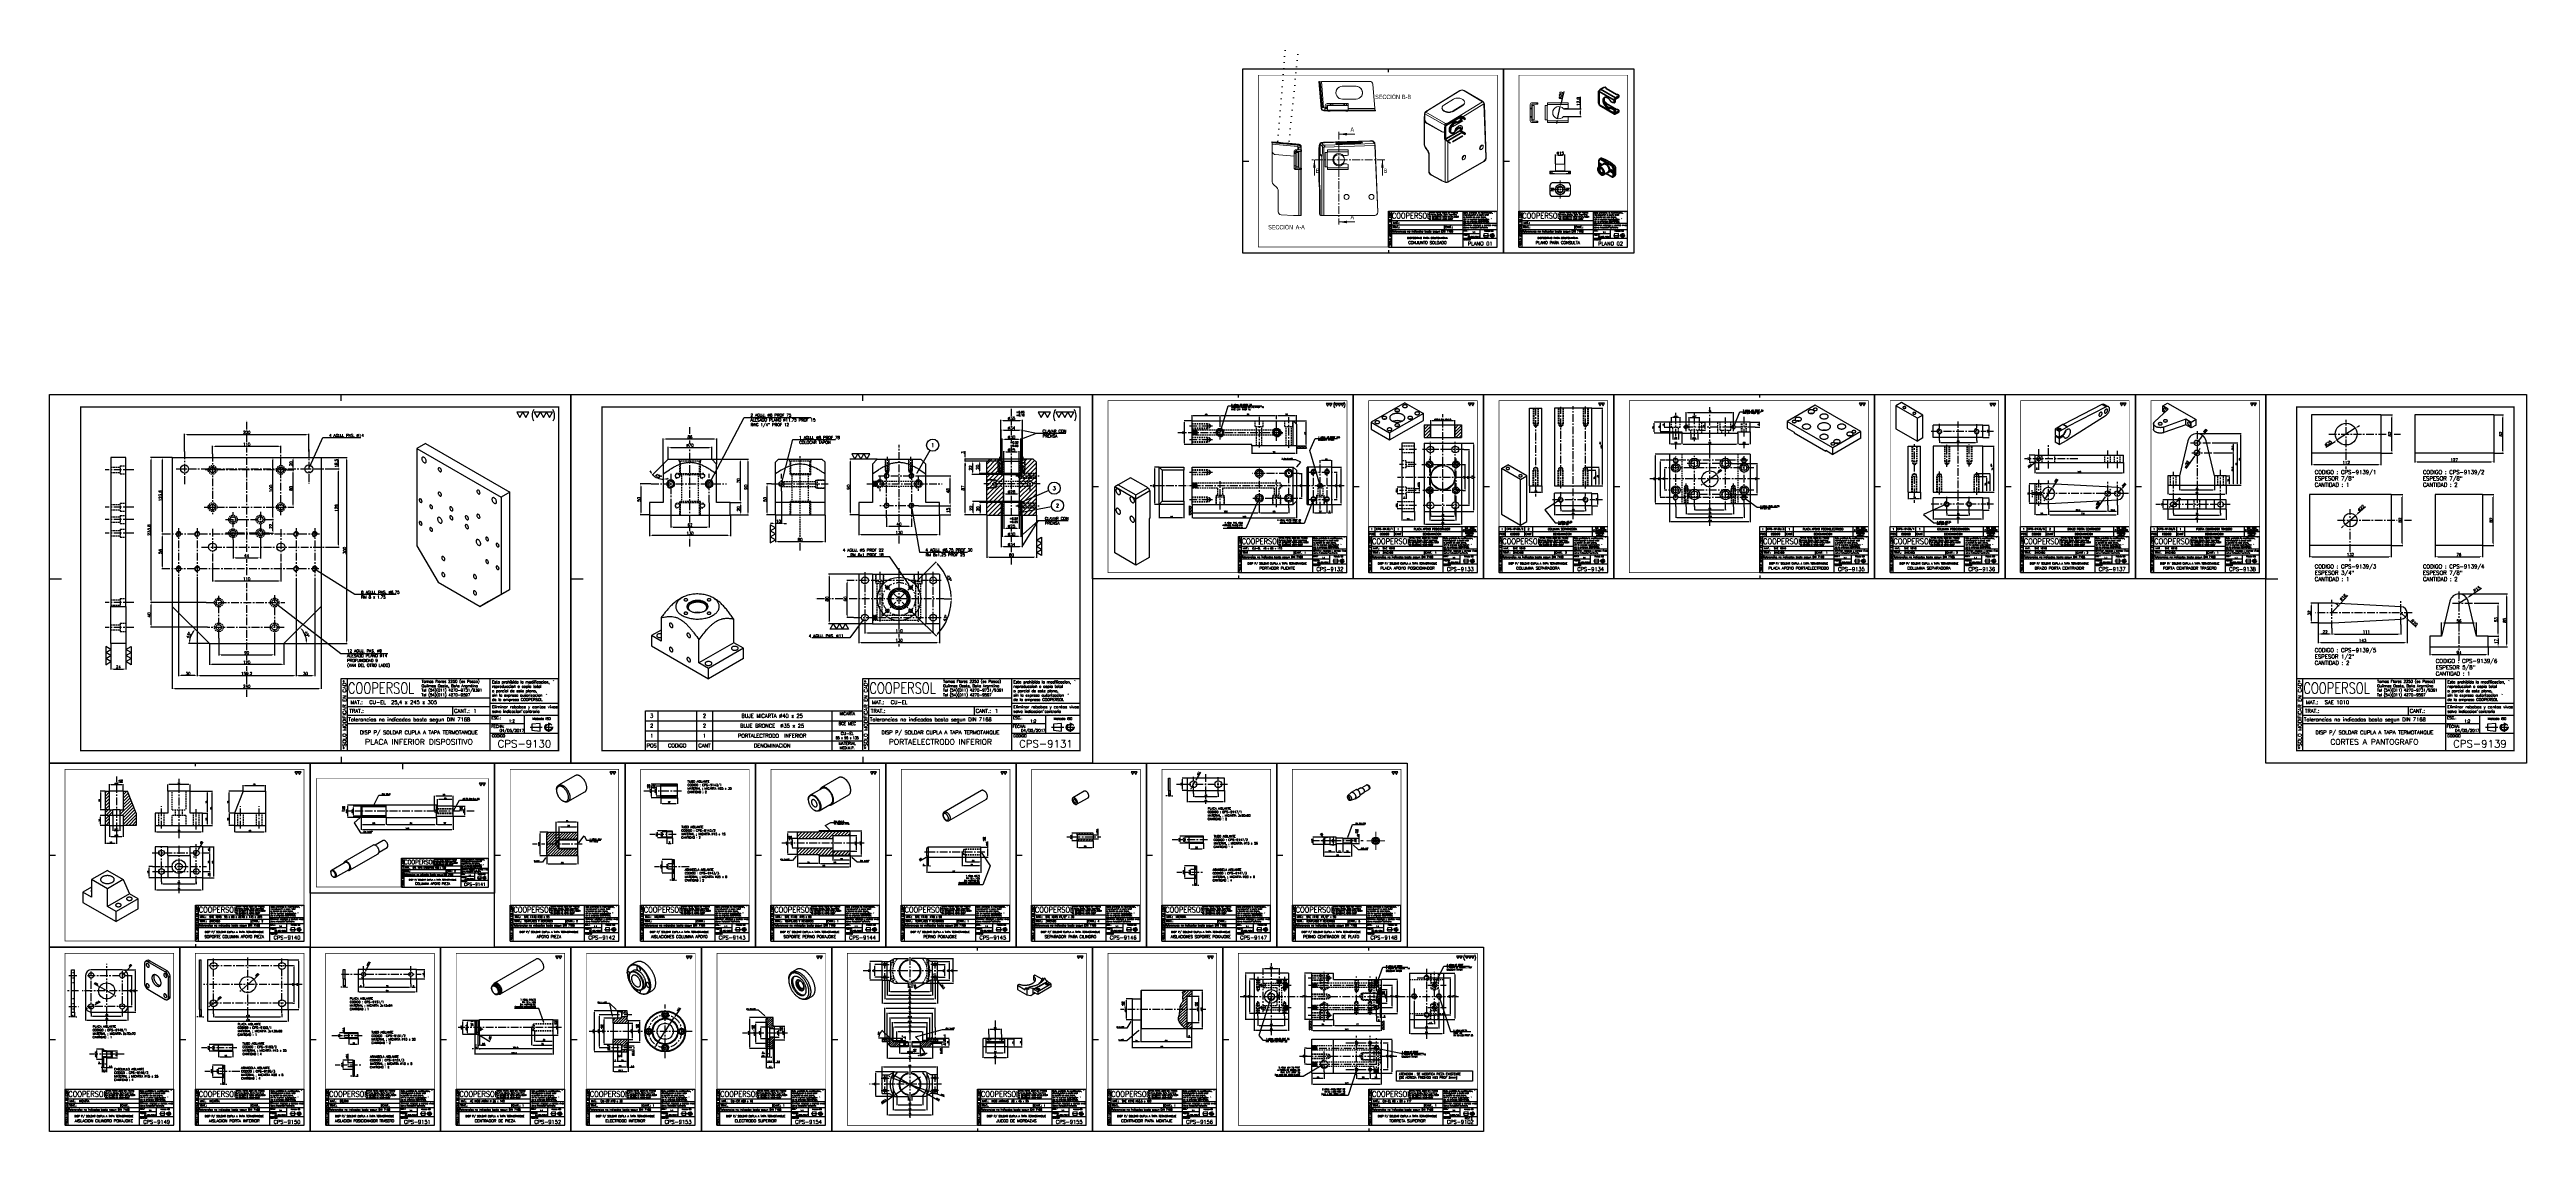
# Model space of a CAD drawing. Extents: x 0 to 3990, y 0 to 1744.
import ezdxf
from ezdxf import colors
from ezdxf.entities.mleader import LeaderData, LeaderLine
from ezdxf.enums import TextEntityAlignment as Align
from ezdxf.math import Vec2, Vec3

# ---------------------------------------------------------------- set-up
doc = ezdxf.new("R2010")
doc.units = 0
doc.header["$LTSCALE"] = 10
doc.header["$MEASUREMENT"] = 0
doc.linetypes.add('CENTER', pattern=[2, 1.25, -0.25, 0.25, -0.25])
doc.linetypes.add('HIDDEN', pattern=[0.375, 0.25, -0.125])
doc.layers.get('0').update_dxf_attribs({"linetype": 'CONTINUOUS'})
doc.layers.get('DEFPOINTS').update_dxf_attribs({"linetype": 'CONTINUOUS'})
for name, color, linetype in [('0-CO', 3, 'CONTINUOUS'), ('0-POS', 3, 'CONTINUOUS'), ('1', 1, 'CENTER'), ('CL', 1, 'CENTER'), ('CO', 3, 'CONTINUOUS'), ('FI', 1, 'CONTINUOUS'), ('OC', 1, 'HIDDEN'), ('POS', 3, 'CONTINUOUS'), ('RY', 5, 'CONTINUOUS')]:
    doc.layers.add(name, color=color, linetype=linetype)
doc.styles.add('ROMAND', font='ROMAND')
doc.styles.add('ROMANS', font='ROMANS.SHX')
doc.styles.add('SLDTEXTSTYLE0', font='TXT', dxfattribs={"width": 0.75})
doc.dimstyles.new('1', dxfattribs={"dimtxt": 2.3, "dimasz": 2, "dimexe": 0.5, "dimexo": 0.0625, "dimgap": 0.5, "dimtad": 1, "dimdec": 4, "dimdsep": 46, "dimtxsty": 'ROMANS', "dimcen": -2, "dimclrt": 7, "dimadec": 0, "dimazin": 0, "dimtfac": 0.869565, "dimtdec": 4, "dimtmove": 0, "dimatfit": 3, "dimfxl": 1, "dimtolj": 1, "dimarcsym": 0})
doc.dimstyles.new('2', dxfattribs={"dimscale": 2, "dimtxt": 2.3, "dimasz": 2, "dimexe": 0.5, "dimexo": 0.0625, "dimgap": 0.5, "dimtad": 1, "dimdec": 4, "dimdsep": 46, "dimtxsty": 'ROMANS', "dimcen": -2, "dimclrt": 7, "dimadec": 0, "dimazin": 0, "dimtfac": 0.869565, "dimtdec": 4, "dimtmove": 0, "dimatfit": 3, "dimfxl": 1, "dimtolj": 1, "dimarcsym": 0})
pattern_1 = [(45, (12955.6177, -12145.1434), (-2.6516504, 2.6516504), [])]
pattern_2 = [(135, (11611.4102, -10538.0623), (-1.76776695, -1.76776695), [])]
pattern_3 = [(135, (14692.9719, 19673.561), (-0.883883476, -0.883883476), [])]
pattern_4 = [(135, (14728.3011, 19673.561), (-0.883883476, -0.883883476), [])]
pattern_5 = [(45, (1791.3054, 1184.4974), (-4.49013, 4.49013), [])]
pattern_6 = [(45, (1637.597, 1184.4974), (-4.49013, 4.49013), [])]

# ---------------------------------------------------------------- blocks, each defined once
blk = doc.blocks.new('A4G')
blk.add_line((0, 148.5), (9.7, 148.5))
blk.add_lwpolyline([(0, 297), (210, 297), (210, 0), (0, 0)], close=True)
at = {"const_width": 1}
blk.add_lwpolyline([(25, 287), (200, 287), (200, 10), (25, 10)], close=True, dxfattribs=at)
blk = doc.blocks.new('*D7')
at = {"layer": 'CO', "color": 0, "lineweight": -2}
for p, q in [((2484.4, 1028.7), (2494.3, 1028.7)), ((2484.4, 1008.7), (2494.3, 1008.7)), ((2493.8, 1026.7), (2493.8, 1010.7))]:
    blk.add_line(p, q, dxfattribs=at)
at = {"layer": 'CO', "color": 0}
for points in [[(2493.5, 1026.7), (2494.1, 1026.7), (2493.8, 1028.7)], [(2493.5, 1010.7), (2494.1, 1010.7), (2493.8, 1008.7)]]:
    blk.add_solid(points, dxfattribs=at)
at = {"layer": 'DEFPOINTS', "color": 0}
for p in [(2484.4, 1028.7), (2484.4, 1008.7), (2493.8, 1008.7)]:
    blk.add_point(p, dxfattribs=at)
at = {"layer": 'CO', "color": 7, "insert": (2492.2, 1018.7), "char_height": 2.3, "attachment_point": 5, "rotation": 90, "style": 'ROMANS'}
blk.add_mtext('\\A1;20', dxfattribs=at)
blk = doc.blocks.new('*D8')
at = {"layer": 'CO', "color": 0, "lineweight": -2}
for p, q in [((2478.4, 1066), (2490.9, 1066)), ((2484.4, 1041), (2490.9, 1041)), ((2490.4, 1064), (2490.4, 1043))]:
    blk.add_line(p, q, dxfattribs=at)
at = {"layer": 'CO', "color": 0}
for points in [[(2490.1, 1064), (2490.7, 1064), (2490.4, 1066)], [(2490.1, 1043), (2490.7, 1043), (2490.4, 1041)]]:
    blk.add_solid(points, dxfattribs=at)
at = {"layer": 'DEFPOINTS', "color": 0}
for p in [(2478.4, 1066), (2484.4, 1041), (2490.4, 1041)]:
    blk.add_point(p, dxfattribs=at)
at = {"layer": 'CO', "color": 7, "insert": (2488.8, 1053.5), "char_height": 2.3, "attachment_point": 5, "rotation": 90, "style": 'ROMANS'}
blk.add_mtext('\\A1;25', dxfattribs=at)
blk = doc.blocks.new('*D9')
at = {"layer": 'CO', "color": 0, "lineweight": -2}
for p, q in [((2474.4, 1071), (2496.2, 1071)), ((2484.4, 1041), (2496.2, 1041)), ((2495.7, 1069), (2495.7, 1043))]:
    blk.add_line(p, q, dxfattribs=at)
at = {"layer": 'CO', "color": 0}
for points in [[(2495.4, 1069), (2496, 1069), (2495.7, 1071)], [(2495.4, 1043), (2496, 1043), (2495.7, 1041)]]:
    blk.add_solid(points, dxfattribs=at)
at = {"layer": 'DEFPOINTS', "color": 0}
for p in [(2474.4, 1071), (2484.4, 1041), (2495.7, 1041)]:
    blk.add_point(p, dxfattribs=at)
at = {"layer": 'CO', "color": 7, "insert": (2494.1, 1056), "char_height": 2.3, "attachment_point": 5, "rotation": 90, "style": 'ROMANS'}
blk.add_mtext('\\A1;30', dxfattribs=at)
blk = doc.blocks.new('*D10')
at = {"layer": 'CO', "color": 0, "lineweight": -2}
for p, q in [((2484.4, 1166), (2502.3, 1166)), ((2501.8, 1043), (2501.8, 1164)), ((2484.4, 1041), (2502.3, 1041))]:
    blk.add_line(p, q, dxfattribs=at)
at = {"layer": 'CO', "color": 0}
for points in [[(2501.4, 1164), (2502.1, 1164), (2501.8, 1166)], [(2501.4, 1043), (2502.1, 1043), (2501.8, 1041)]]:
    blk.add_solid(points, dxfattribs=at)
at = {"layer": 'DEFPOINTS', "color": 0}
for p in [(2484.4, 1166), (2501.8, 1166), (2484.4, 1041)]:
    blk.add_point(p, dxfattribs=at)
at = {"layer": 'CO', "color": 7, "insert": (2500.1, 1103.5), "char_height": 2.3, "attachment_point": 5, "rotation": 90, "style": 'ROMANS'}
blk.add_mtext('\\A1;125', dxfattribs=at)
blk = doc.blocks.new('*D11')
at = {"layer": 'CO', "color": 0, "lineweight": -2}
for p, q in [((2384.1, 1040.9), (2384.1, 1029.7)), ((2404.1, 1040.9), (2404.1, 1029.7)), ((2402.1, 1030.2), (2386.1, 1030.2))]:
    blk.add_line(p, q, dxfattribs=at)
at = {"layer": 'CO', "color": 0}
for points in [[(2386.1, 1030.5), (2386.1, 1029.9), (2384.1, 1030.2)], [(2402.1, 1030.5), (2402.1, 1029.9), (2404.1, 1030.2)]]:
    blk.add_solid(points, dxfattribs=at)
at = {"layer": 'DEFPOINTS', "color": 0}
for p in [(2384.1, 1041), (2404.1, 1041), (2384.1, 1030.2)]:
    blk.add_point(p, dxfattribs=at)
at = {"layer": 'CO', "color": 7, "insert": (2394.1, 1031.8), "char_height": 2.3, "attachment_point": 5, "style": 'ROMANS'}
blk.add_mtext('\\A1;20', dxfattribs=at)
blk = doc.blocks.new('*D12')
at = {"layer": 'CO', "color": 0, "lineweight": -2}
for p, q in [((2434.4, 1003.8), (2434.4, 1000)), ((2436.4, 1000.5), (2472.4, 1000.5)), ((2474.4, 1003.8), (2474.4, 1000))]:
    blk.add_line(p, q, dxfattribs=at)
at = {"layer": 'CO', "color": 0}
for points in [[(2436.4, 1000.8), (2436.4, 1000.2), (2434.4, 1000.5)], [(2472.4, 1000.8), (2472.4, 1000.2), (2474.4, 1000.5)]]:
    blk.add_solid(points, dxfattribs=at)
at = {"layer": 'DEFPOINTS', "color": 0}
for p in [(2434.4, 1003.8), (2474.4, 1003.8), (2474.4, 1000.5)]:
    blk.add_point(p, dxfattribs=at)
at = {"layer": 'CO', "color": 7, "insert": (2454.4, 1002.2), "char_height": 2.3, "attachment_point": 5, "style": 'ROMANS'}
blk.add_mtext('\\A1;40', dxfattribs=at)
blk = doc.blocks.new('*D13')
at = {"layer": 'CO', "color": 0, "lineweight": -2}
for p, q in [((2424.4, 1008.6), (2424.4, 993.7)), ((2484.4, 1008.6), (2484.4, 993.7)), ((2482.4, 994.2), (2426.4, 994.2))]:
    blk.add_line(p, q, dxfattribs=at)
at = {"layer": 'CO', "color": 0}
for points in [[(2426.4, 994.5), (2426.4, 993.8), (2424.4, 994.2)], [(2482.4, 994.5), (2482.4, 993.8), (2484.4, 994.2)]]:
    blk.add_solid(points, dxfattribs=at)
at = {"layer": 'DEFPOINTS', "color": 0}
for p in [(2424.4, 1008.7), (2484.4, 1008.7), (2424.4, 994.2)]:
    blk.add_point(p, dxfattribs=at)
at = {"layer": 'CO', "color": 7, "insert": (2454.4, 995.8), "char_height": 2.3, "attachment_point": 5, "style": 'ROMANS'}
blk.add_mtext('\\A1;60', dxfattribs=at)
blk = doc.blocks.new('COOPERSOLROT-02')
for p, q in [((0, 58), (175, 58)), ((0, 0), (0, 58)), ((5, 0), (5, 58)), ((5, 42.5), (120, 42.5)), ((120, 0), (120, 58)), ((175, 0), (175, 58)), ((5, 35.5), (120, 35.5)), ((5, 28.5), (175, 28.5)), ((147.5, 21.5), (5, 21.5)), ((89.9, 28.5), (89.9, 35.5)), ((120, 38.2), (175, 38.2)), ((147.5, 14), (147.5, 28.5)), ((0, 0), (175, 0)), ((120, 14), (175, 14))]:
    blk.add_line(p, q)
at = {"color": 1, "linetype": 'CENTER'}
blk.add_line((167, 22.5), (167, 15.1), dxfattribs=at)
for points in [[(152.1, 18.8), (161.9, 18.8)], [(163.3, 18.8), (170.7, 18.8)]]:
    blk.add_lwpolyline(points, dxfattribs=at)
at = {"layer": '1'}
for points in [[(139.7, 52.4), (140, 53)], [(165.3, 45.2), (165.6, 45.8)], [(170.9, 56.3), (171.2, 56.9)], [(145.5, 32.4), (145.8, 33)]]:
    blk.add_lwpolyline(points, dxfattribs=at)
blk.add_lwpolyline([(160.2, 18.8), (160.2, 21.8), (153.5, 21.2), (153.5, 16.4), (160.2, 15.7)], close=True, dxfattribs=at)
for radius in [3.05, 2.37]:
    blk.add_circle((167, 18.8), radius, dxfattribs=at)
at = {"style": 'ROMANS', "width": 0.996387}
blk.add_text('*SOLO MODIFICAR EN CAD*', height=2.7, rotation=90, dxfattribs=at).set_placement((3.8, 1.1), (3.8, 56.8), align=Align.FIT)
at = {"style": 'ROMAND', "width": 0.75}
blk.add_text('COOPERSOL', height=9, dxfattribs=at).set_placement((5.3, 45.9))
at = {"style": 'ROMANS'}
for s, p in [('MAT.:', (7.3, 37.5)), ('Tolerancias no indicadas basta segun DIN 7168', (5.7, 23.6)), ('TRAT.:', (6.5, 30.5)), ('CANT.:', (90.9, 30.5))]:
    blk.add_text(s, height=3, dxfattribs=at).set_placement(p)
for tag, height, style, p in [('DENOMINACION', 4.5, 'ROMANS', (62.5, 4.8)), ('SUBCONJUNTO', 3, 'ROMANS', (62.5, 11.5)), ('CONJUNTO', 2.3, 'ROMANS', (62.5, 17.5)), ('COD-PLA', 6, 'ROMAND', (147.5, 5.5))]:
    blk.add_attdef(tag, text='', height=height, dxfattribs=dict(style=style)).set_placement(p, align=Align.MIDDLE)
at = {"layer": '1', "style": 'ROMANS'}
for s, height, p in [('Tel (54)(011) 4270-9731/9391', 2.2, (64.6, 47.6)), ('Tel (54)(011) 4270-9597', 2.2, (64.6, 43.8)), ('Tomas Flores 2250 (ex Pasco)', 2.2, (64.7, 54.7)), ('Quilmes Oeste, BsAs Argrntina', 2.2, (64.7, 51.1)), ('o parcial de este plano,', 2.2, (121.4, 47.1)), ('sin la expresa autorizacion ', 2.2, (121.4, 43.5)), ('de la empresa COOPERSOL', 2.2, (121.4, 40)), ('Esta prohibida la modificacion,', 2.2, (121.4, 54.2)), ('reproduccion o copia total', 2.2, (121.4, 50.7)), ('FECHA:', 2.25, (120.8, 18.4)), ('ESC.:', 2.25, (120.9, 25.3)), ('salvo indicacion contraria', 2.2, (121.4, 30.5)), ('CODIGO', 2.16, (121.3, 10.8))]:
    blk.add_text(s, height=height, dxfattribs=at).set_placement(p)
at = {"layer": '1', "style": 'ROMANS', "width": 0.96139}
blk.add_text('Eliminar rebabas y cantos vivos', height=2.2, dxfattribs=at).set_placement((121.3, 34.1), (174.2, 34.1), align=Align.FIT)
at = {"layer": '1', "style": 'ROMANS'}
blk.add_text('Metodo ISO', height=1.95, dxfattribs=at).set_placement((161.3, 25.8), align=Align.MIDDLE)
for tag, p in [('MAT', (22.5, 37.5)), ('TRAT', (22.5, 30.5)), ('CANT', (106.5, 30.5))]:
    blk.add_attdef(tag, p, '', height=3, dxfattribs=at)
for tag, p in [('ESC', (137.3, 22.7)), ('FECHA', (137.3, 15.1))]:
    blk.add_attdef(tag, text='', height=2.25, dxfattribs=at).set_placement(p, align=Align.CENTER)
blk = doc.blocks.new('*D14')
at = {"layer": 'CO', "color": 0, "lineweight": -2}
for p, q in [((2277.4, 1075.4), (2281, 1075.4)), ((2280.5, 1035.4), (2280.5, 1073.4)), ((2277.3, 1033.4), (2281, 1033.4))]:
    blk.add_line(p, q, dxfattribs=at)
at = {"layer": 'CO', "color": 0}
for points in [[(2280.1, 1073.4), (2280.8, 1073.4), (2280.5, 1075.4)], [(2280.1, 1035.4), (2280.8, 1035.4), (2280.5, 1033.4)]]:
    blk.add_solid(points, dxfattribs=at)
at = {"layer": 'DEFPOINTS', "color": 0}
for p in [(2277.3, 1075.4), (2280.5, 1075.4), (2277.2, 1033.4)]:
    blk.add_point(p, dxfattribs=at)
at = {"layer": 'CO', "color": 7, "insert": (2278.8, 1054.4), "char_height": 2.3, "attachment_point": 5, "rotation": 90, "style": 'ROMANS'}
blk.add_mtext('\\A1;42', dxfattribs=at)
blk = doc.blocks.new('*D15')
at = {"layer": 'CO', "color": 0, "lineweight": -2}
for p, q in [((2278.2, 1099.4), (2287.4, 1099.4)), ((2286.9, 1011.4), (2286.9, 1097.4)), ((2282.4, 1009.4), (2287.4, 1009.4))]:
    blk.add_line(p, q, dxfattribs=at)
at = {"layer": 'CO', "color": 0}
for points in [[(2286.6, 1097.4), (2287.3, 1097.4), (2286.9, 1099.4)], [(2286.6, 1011.4), (2287.3, 1011.4), (2286.9, 1009.4)]]:
    blk.add_solid(points, dxfattribs=at)
at = {"layer": 'DEFPOINTS', "color": 0}
for p in [(2278.2, 1099.4), (2286.9, 1099.4), (2282.3, 1009.4)]:
    blk.add_point(p, dxfattribs=at)
at = {"layer": 'CO', "color": 7, "insert": (2285.3, 1054.4), "char_height": 2.3, "attachment_point": 5, "rotation": 90, "style": 'ROMANS'}
blk.add_mtext('\\A1;90', dxfattribs=at)
blk = doc.blocks.new('*D16')
at = {"layer": 'CO', "color": 0, "lineweight": -2}
for p, q in [((2274.5, 1109.4), (2294.2, 1109.4)), ((2293.7, 1107.4), (2293.7, 1001.4)), ((2274.5, 999.4), (2294.2, 999.4))]:
    blk.add_line(p, q, dxfattribs=at)
at = {"layer": 'CO', "color": 0}
for points in [[(2293.4, 1107.4), (2294, 1107.4), (2293.7, 1109.4)], [(2293.4, 1001.4), (2294, 1001.4), (2293.7, 999.4)]]:
    blk.add_solid(points, dxfattribs=at)
at = {"layer": 'DEFPOINTS', "color": 0}
for p in [(2274.4, 1109.4), (2274.4, 999.4), (2293.7, 999.4)]:
    blk.add_point(p, dxfattribs=at)
at = {"layer": 'CO', "color": 7, "insert": (2292.1, 1054.4), "char_height": 2.3, "attachment_point": 5, "rotation": 90, "style": 'ROMANS'}
blk.add_mtext('\\A1;110', dxfattribs=at)
blk = doc.blocks.new('*D17')
at = {"layer": 'CO', "color": 0, "lineweight": -2}
for p, q in [((2224.4, 996.3), (2224.4, 991.2)), ((2226.4, 991.7), (2262.4, 991.7)), ((2264.4, 994.4), (2264.4, 991.2))]:
    blk.add_line(p, q, dxfattribs=at)
at = {"layer": 'CO', "color": 0}
for points in [[(2226.4, 992), (2226.4, 991.4), (2224.4, 991.7)], [(2262.4, 992), (2262.4, 991.4), (2264.4, 991.7)]]:
    blk.add_solid(points, dxfattribs=at)
at = {"layer": 'DEFPOINTS', "color": 0}
for p in [(2224.4, 996.4), (2264.4, 994.4), (2264.4, 991.7)]:
    blk.add_point(p, dxfattribs=at)
at = {"layer": 'CO', "color": 7, "insert": (2244.4, 993.4), "char_height": 2.3, "attachment_point": 5, "style": 'ROMANS'}
blk.add_mtext('\\A1;40', dxfattribs=at)
blk = doc.blocks.new('*D18')
at = {"layer": 'CO', "color": 0, "lineweight": -2}
for p, q in [((2223.4, 1022.4), (2223.4, 985)), ((2265.4, 1022.4), (2265.4, 985)), ((2225.4, 985.5), (2263.4, 985.5))]:
    blk.add_line(p, q, dxfattribs=at)
at = {"layer": 'CO', "color": 0}
for points in [[(2225.4, 985.8), (2225.4, 985.2), (2223.4, 985.5)], [(2263.4, 985.8), (2263.4, 985.2), (2265.4, 985.5)]]:
    blk.add_solid(points, dxfattribs=at)
at = {"layer": 'DEFPOINTS', "color": 0}
for p in [(2223.4, 1022.5), (2265.4, 1022.5), (2265.4, 985.5)]:
    blk.add_point(p, dxfattribs=at)
at = {"layer": 'CO', "color": 7, "insert": (2244.4, 987.1), "char_height": 2.3, "attachment_point": 5, "style": 'ROMANS'}
blk.add_mtext('\\A1;42', dxfattribs=at)
blk = doc.blocks.new('*D19')
at = {"layer": 'CO', "color": 0, "lineweight": -2}
for p, q in [((2214.4, 999.3), (2214.4, 978.6)), ((2274.4, 999.3), (2274.4, 978.6)), ((2216.4, 979.1), (2272.4, 979.1))]:
    blk.add_line(p, q, dxfattribs=at)
at = {"layer": 'CO', "color": 0}
for points in [[(2216.4, 979.5), (2216.4, 978.8), (2214.4, 979.1)], [(2272.4, 979.5), (2272.4, 978.8), (2274.4, 979.1)]]:
    blk.add_solid(points, dxfattribs=at)
at = {"layer": 'DEFPOINTS', "color": 0}
for p in [(2214.4, 999.4), (2274.4, 999.4), (2274.4, 979.1)]:
    blk.add_point(p, dxfattribs=at)
at = {"layer": 'CO', "color": 7, "insert": (2244.4, 980.8), "char_height": 2.3, "attachment_point": 5, "style": 'ROMANS'}
blk.add_mtext('\\A1;60', dxfattribs=at)
blk = doc.blocks.new('*D20')
at = {"layer": 'CO', "color": 0, "lineweight": -2}
for p, q in [((2178.6, 999.3), (2178.6, 985)), ((2198.6, 999.3), (2198.6, 985)), ((2196.6, 985.5), (2180.6, 985.5))]:
    blk.add_line(p, q, dxfattribs=at)
at = {"layer": 'CO', "color": 0}
for points in [[(2180.6, 985.8), (2180.6, 985.2), (2178.6, 985.5)], [(2196.6, 985.8), (2196.6, 985.2), (2198.6, 985.5)]]:
    blk.add_solid(points, dxfattribs=at)
at = {"layer": 'DEFPOINTS', "color": 0}
for p in [(2178.6, 999.4), (2198.6, 999.4), (2178.6, 985.5)]:
    blk.add_point(p, dxfattribs=at)
at = {"layer": 'CO', "color": 7, "insert": (2188.6, 987.1), "char_height": 2.3, "attachment_point": 5, "style": 'ROMANS'}
blk.add_mtext('\\A1;20', dxfattribs=at)
blk = doc.blocks.new('*D21')
at = {"layer": 'CO', "color": 0, "lineweight": -2}
for p, q in [((2178.6, 1027.8), (2178.6, 1019.7)), ((2183.6, 1020.2), (2180.6, 1020.2)), ((2185.6, 1027.8), (2185.6, 1019.7))]:
    blk.add_line(p, q, dxfattribs=at)
at = {"layer": 'CO', "color": 0}
for points in [[(2180.6, 1020.6), (2180.6, 1019.9), (2178.6, 1020.2)], [(2183.6, 1020.6), (2183.6, 1019.9), (2185.6, 1020.2)]]:
    blk.add_solid(points, dxfattribs=at)
at = {"layer": 'DEFPOINTS', "color": 0}
for p in [(2178.6, 1027.9), (2178.6, 1020.2), (2185.6, 1027.9)]:
    blk.add_point(p, dxfattribs=at)
at = {"layer": 'CO', "color": 7, "insert": (2182.1, 1021.9), "char_height": 2.3, "attachment_point": 5, "style": 'ROMANS'}
blk.add_mtext('\\A1;7', dxfattribs=at)
blk = doc.blocks.new('*D22')
at = {"layer": 'CO', "color": 0, "lineweight": -2}
for p, q in [((2178.5, 1038.9), (2171.1, 1038.9)), ((2178.5, 1027.9), (2171.1, 1027.9)), ((2171.6, 1029.9), (2171.6, 1036.9))]:
    blk.add_line(p, q, dxfattribs=at)
at = {"layer": 'CO', "color": 0}
for points in [[(2171.3, 1036.9), (2172, 1036.9), (2171.6, 1038.9)], [(2171.3, 1029.9), (2172, 1029.9), (2171.6, 1027.9)]]:
    blk.add_solid(points, dxfattribs=at)
at = {"layer": 'DEFPOINTS', "color": 0}
for p in [(2171.6, 1038.9), (2178.6, 1038.9), (2178.6, 1027.9)]:
    blk.add_point(p, dxfattribs=at)
at = {"layer": 'CO', "color": 7, "insert": (2170, 1033.4), "char_height": 2.3, "attachment_point": 5, "rotation": 90, "style": 'ROMANS'}
blk.add_mtext('\\A1;%%C11', dxfattribs=at)
blk = doc.blocks.new('*D23')
at = {"layer": 'CO', "color": 0, "lineweight": -2}
for p, q in [((2207, 1036.6), (2207, 1046.5)), ((2198.6, 1036.6), (2207.5, 1036.6)), ((2198.6, 1030.1), (2207.5, 1030.1)), ((2207, 1032.1), (2207, 1034.6))]:
    blk.add_line(p, q, dxfattribs=at)
at = {"layer": 'CO', "color": 0}
for points in [[(2206.6, 1034.6), (2207.3, 1034.6), (2207, 1036.6)], [(2206.6, 1032.1), (2207.3, 1032.1), (2207, 1030.1)]]:
    blk.add_solid(points, dxfattribs=at)
at = {"layer": 'DEFPOINTS', "color": 0}
for p in [(2198.6, 1036.6), (2198.6, 1030.1), (2207, 1036.6)]:
    blk.add_point(p, dxfattribs=at)
at = {"layer": 'CO', "color": 7, "insert": (2205.3, 1042.6), "char_height": 2.3, "attachment_point": 5, "rotation": 90, "style": 'ROMANS'}
blk.add_mtext('\\A1;%%C6.5', dxfattribs=at)
blk = doc.blocks.new('*D24')
at = {"layer": 'CO', "color": 0, "lineweight": -2}
for p, q in [((2178.5, 1014.9), (2171.1, 1014.9)), ((2178.5, 1003.9), (2171.1, 1003.9)), ((2171.6, 1005.9), (2171.6, 1012.9))]:
    blk.add_line(p, q, dxfattribs=at)
at = {"layer": 'CO', "color": 0}
for points in [[(2171.3, 1012.9), (2172, 1012.9), (2171.6, 1014.9)], [(2171.3, 1005.9), (2172, 1005.9), (2171.6, 1003.9)]]:
    blk.add_solid(points, dxfattribs=at)
at = {"layer": 'DEFPOINTS', "color": 0}
for p in [(2171.6, 1014.9), (2178.6, 1014.9), (2178.6, 1003.9)]:
    blk.add_point(p, dxfattribs=at)
at = {"layer": 'CO', "color": 7, "insert": (2170, 1009.4), "char_height": 2.3, "attachment_point": 5, "rotation": 90, "style": 'ROMANS'}
blk.add_mtext('\\A1;%%C11', dxfattribs=at)
blk = doc.blocks.new('*D25')
at = {"layer": 'CO', "color": 0, "lineweight": -2}
for p, q in [((2225.2, 1138.9), (2225.2, 1146.5)), ((2227.2, 1146), (2261.7, 1146)), ((2263.7, 1138.9), (2263.7, 1146.5))]:
    blk.add_line(p, q, dxfattribs=at)
at = {"layer": 'CO', "color": 0}
for points in [[(2227.2, 1146.4), (2227.2, 1145.7), (2225.2, 1146)], [(2261.7, 1146.4), (2261.7, 1145.7), (2263.7, 1146)]]:
    blk.add_solid(points, dxfattribs=at)
at = {"layer": 'DEFPOINTS', "color": 0}
for p in [(2225.2, 1138.9), (2263.7, 1146), (2263.7, 1138.9)]:
    blk.add_point(p, dxfattribs=at)
at = {"layer": 'CO', "color": 7, "insert": (2244.4, 1147.7), "char_height": 2.3, "attachment_point": 5, "style": 'ROMANS'}
blk.add_mtext('\\A1;%%C38.5 RM 40x1.5', dxfattribs=at)
blk = doc.blocks.new('*D26')
at = {"layer": 'CO', "color": 0, "lineweight": -2}
for p, q in [((1204.9, 447.5), (1204.9, 426.1)), ((1289.9, 445.5), (1289.9, 426.1)), ((1206.9, 426.6), (1287.9, 426.6))]:
    blk.add_line(p, q, dxfattribs=at)
at = {"layer": 'CO', "color": 0}
for points in [[(1206.9, 426.9), (1206.9, 426.2), (1204.9, 426.6)], [(1287.9, 426.9), (1287.9, 426.2), (1289.9, 426.6)]]:
    blk.add_solid(points, dxfattribs=at)
at = {"layer": 'DEFPOINTS', "color": 0}
for p in [(1204.9, 447.5), (1289.9, 445.5), (1289.9, 426.6)]:
    blk.add_point(p, dxfattribs=at)
at = {"layer": 'CO', "color": 7, "insert": (1247.4, 428.2), "char_height": 2.3, "attachment_point": 5, "style": 'ROMANS'}
blk.add_mtext('\\A1;85', dxfattribs=at)
blk = doc.blocks.new('*D27')
at = {"layer": 'CO', "color": 0, "lineweight": -2}
for p, q in [((1204.9, 447.5), (1204.9, 431.3)), ((1239.9, 444.5), (1239.9, 431.3)), ((1237.9, 431.8), (1206.9, 431.8))]:
    blk.add_line(p, q, dxfattribs=at)
at = {"layer": 'CO', "color": 0}
for points in [[(1206.9, 432.1), (1206.9, 431.5), (1204.9, 431.8)], [(1237.9, 432.1), (1237.9, 431.5), (1239.9, 431.8)]]:
    blk.add_solid(points, dxfattribs=at)
at = {"layer": 'DEFPOINTS', "color": 0}
for p in [(1204.9, 447.5), (1239.9, 444.5), (1204.9, 431.8)]:
    blk.add_point(p, dxfattribs=at)
at = {"layer": 'CO', "color": 7, "insert": (1222.4, 433.5), "char_height": 2.3, "attachment_point": 5, "style": 'ROMANS'}
blk.add_mtext('\\A1;35', dxfattribs=at)
blk = doc.blocks.new('*D28')
at = {"layer": 'CO', "color": 0, "lineweight": -2}
for p, q in [((1239.9, 444.5), (1239.9, 431.3)), ((1289.9, 445.5), (1289.9, 431.3)), ((1241.9, 431.8), (1287.9, 431.8))]:
    blk.add_line(p, q, dxfattribs=at)
at = {"layer": 'CO', "color": 0}
for points in [[(1241.9, 432.1), (1241.9, 431.5), (1239.9, 431.8)], [(1287.9, 432.1), (1287.9, 431.5), (1289.9, 431.8)]]:
    blk.add_solid(points, dxfattribs=at)
at = {"layer": 'DEFPOINTS', "color": 0}
for p in [(1239.9, 444.5), (1289.9, 445.5), (1289.9, 431.8)]:
    blk.add_point(p, dxfattribs=at)
at = {"layer": 'CO', "color": 7, "insert": (1264.9, 433.5), "char_height": 2.3, "attachment_point": 5, "style": 'ROMANS'}
blk.add_mtext('\\A1;50', dxfattribs=at)
blk = doc.blocks.new('*D29')
at = {"layer": 'CO', "color": 0, "lineweight": -2}
for p, q in [((1204.9, 472.5), (1196.5, 472.5)), ((1204.9, 456.5), (1196.5, 456.5)), ((1197, 458.5), (1197, 470.5))]:
    blk.add_line(p, q, dxfattribs=at)
at = {"layer": 'CO', "color": 0}
for points in [[(1196.7, 470.5), (1197.4, 470.5), (1197, 472.5)], [(1196.7, 458.5), (1197.4, 458.5), (1197, 456.5)]]:
    blk.add_solid(points, dxfattribs=at)
at = {"layer": 'DEFPOINTS', "color": 0}
for p in [(1197, 472.5), (1204.9, 472.5), (1204.9, 456.5)]:
    blk.add_point(p, dxfattribs=at)
at = {"layer": 'CO', "color": 7, "insert": (1195.4, 464.5), "char_height": 2.3, "attachment_point": 5, "rotation": 90, "style": 'ROMANS'}
blk.add_mtext('\\A1;%%C16', dxfattribs=at)
blk = doc.blocks.new('*D30')
at = {"layer": 'CO', "color": 0, "lineweight": -2}
for p, q in [((1205.9, 482.5), (1188.9, 482.5)), ((1189.4, 448.5), (1189.4, 480.5)), ((1205.9, 446.5), (1188.9, 446.5))]:
    blk.add_line(p, q, dxfattribs=at)
at = {"layer": 'CO', "color": 0}
for points in [[(1189, 480.5), (1189.7, 480.5), (1189.4, 482.5)], [(1189, 448.5), (1189.7, 448.5), (1189.4, 446.5)]]:
    blk.add_solid(points, dxfattribs=at)
at = {"layer": 'DEFPOINTS', "color": 0}
for p in [(1189.4, 482.5), (1205.9, 482.5), (1205.9, 446.5)]:
    blk.add_point(p, dxfattribs=at)
at = {"layer": 'CO', "color": 7, "insert": (1187.7, 464.5), "char_height": 2.3, "attachment_point": 5, "rotation": 90, "style": 'ROMANS'}
blk.add_mtext('\\A1;%%C36', dxfattribs=at)
blk = doc.blocks.new('*D31')
at = {"layer": 'CO', "color": 0, "lineweight": -2}
for p, q in [((1290, 477), (1300.6, 477)), ((1290, 452), (1300.6, 452)), ((1300.1, 454), (1300.1, 475))]:
    blk.add_line(p, q, dxfattribs=at)
at = {"layer": 'CO', "color": 0}
for points in [[(1299.8, 475), (1300.5, 475), (1300.1, 477)], [(1299.8, 454), (1300.5, 454), (1300.1, 452)]]:
    blk.add_solid(points, dxfattribs=at)
at = {"layer": 'DEFPOINTS', "color": 0}
for p in [(1289.9, 477), (1289.9, 452), (1300.1, 477)]:
    blk.add_point(p, dxfattribs=at)
at = {"layer": 'CO', "color": 7, "insert": (1298.5, 464.5), "char_height": 2.3, "attachment_point": 5, "rotation": 90, "style": 'ROMANS'}
blk.add_mtext('\\A1;%%C25', dxfattribs=at)
blk = doc.blocks.new('*D32')
at = {"layer": 'CO', "color": 0, "lineweight": -2}
for p, q in [((1289, 484.5), (1308.6, 484.5)), ((1308.1, 446.5), (1308.1, 482.5)), ((1289, 444.5), (1308.6, 444.5))]:
    blk.add_line(p, q, dxfattribs=at)
at = {"layer": 'CO', "color": 0}
for points in [[(1307.7, 482.5), (1308.4, 482.5), (1308.1, 484.5)], [(1307.7, 446.5), (1308.4, 446.5), (1308.1, 444.5)]]:
    blk.add_solid(points, dxfattribs=at)
at = {"layer": 'DEFPOINTS', "color": 0}
for p in [(1288.9, 484.5), (1308.1, 484.5), (1288.9, 444.5)]:
    blk.add_point(p, dxfattribs=at)
at = {"layer": 'CO', "color": 7, "insert": (1306.4, 464.5), "char_height": 2.3, "attachment_point": 5, "rotation": 90, "style": 'ROMANS'}
blk.add_mtext('\\A1;%%C40', dxfattribs=at)
blk = doc.blocks.new('*D33')
at = {"layer": 'CO', "color": 0, "lineweight": -2}
for p, q in [((1261.9, 452), (1261.9, 436.9)), ((1289.9, 445.5), (1289.9, 436.9)), ((1287.9, 437.4), (1263.9, 437.4))]:
    blk.add_line(p, q, dxfattribs=at)
at = {"layer": 'CO', "color": 0}
for points in [[(1263.9, 437.7), (1263.9, 437.1), (1261.9, 437.4)], [(1287.9, 437.7), (1287.9, 437.1), (1289.9, 437.4)]]:
    blk.add_solid(points, dxfattribs=at)
at = {"layer": 'DEFPOINTS', "color": 0}
for p in [(1261.9, 452), (1289.9, 445.5), (1261.9, 437.4)]:
    blk.add_point(p, dxfattribs=at)
at = {"layer": 'CO', "color": 7, "insert": (1275.9, 439), "char_height": 2.3, "attachment_point": 5, "style": 'ROMANS'}
blk.add_mtext('\\A1;28', dxfattribs=at)
blk = doc.blocks.new('TOL')
at = {"layer": '0-CO', "style": 'ROMANS'}
for tag, p in [('TOLSUP', (2.3, 3.9)), ('TOLINF', (2.3, 1.3))]:
    blk.add_attdef(tag, p, '', height=1.64, dxfattribs=at)
blk = doc.blocks.new('*D34')
at = {"layer": 'CO', "color": 0, "lineweight": -2}
for p, q in [((1475.3, 445.3), (1475.3, 434.2)), ((1500.3, 442.3), (1500.3, 434.2)), ((1477.3, 434.7), (1498.3, 434.7))]:
    blk.add_line(p, q, dxfattribs=at)
at = {"layer": 'CO', "color": 0}
for points in [[(1477.3, 435), (1477.3, 434.4), (1475.3, 434.7)], [(1498.3, 435), (1498.3, 434.4), (1500.3, 434.7)]]:
    blk.add_solid(points, dxfattribs=at)
at = {"layer": 'DEFPOINTS', "color": 0}
for p in [(1475.3, 445.4), (1500.3, 442.4), (1500.3, 434.7)]:
    blk.add_point(p, dxfattribs=at)
at = {"layer": 'CO', "color": 7, "insert": (1487.8, 436.3), "char_height": 2.3, "attachment_point": 5, "style": 'ROMANS'}
blk.add_mtext('\\A1;25', dxfattribs=at)
blk = doc.blocks.new('*D35')
at = {"layer": 'CO', "color": 0, "lineweight": -2}
for p, q in [((1470.3, 450.3), (1470.3, 427.7)), ((1500.3, 442.3), (1500.3, 427.7)), ((1498.3, 428.2), (1472.3, 428.2))]:
    blk.add_line(p, q, dxfattribs=at)
at = {"layer": 'CO', "color": 0}
for points in [[(1472.3, 428.5), (1472.3, 427.8), (1470.3, 428.2)], [(1498.3, 428.5), (1498.3, 427.8), (1500.3, 428.2)]]:
    blk.add_solid(points, dxfattribs=at)
at = {"layer": 'DEFPOINTS', "color": 0}
for p in [(1470.3, 450.4), (1500.3, 442.4), (1470.3, 428.2)]:
    blk.add_point(p, dxfattribs=at)
at = {"layer": 'CO', "color": 7, "insert": (1485.3, 429.8), "char_height": 2.3, "attachment_point": 5, "style": 'ROMANS'}
blk.add_mtext('\\A1;30', dxfattribs=at)
blk = doc.blocks.new('*D36')
at = {"layer": 'CO', "color": 0, "lineweight": -2}
for p, q in [((1413.3, 444.3), (1413.3, 417.1)), ((1500.3, 442.3), (1500.3, 417.1)), ((1498.3, 417.6), (1415.3, 417.6))]:
    blk.add_line(p, q, dxfattribs=at)
at = {"layer": 'CO', "color": 0}
for points in [[(1415.3, 418), (1415.3, 417.3), (1413.3, 417.6)], [(1498.3, 418), (1498.3, 417.3), (1500.3, 417.6)]]:
    blk.add_solid(points, dxfattribs=at)
at = {"layer": 'DEFPOINTS', "color": 0}
for p in [(1413.3, 444.4), (1500.3, 442.4), (1413.3, 417.6)]:
    blk.add_point(p, dxfattribs=at)
at = {"layer": 'CO', "color": 7, "insert": (1456.8, 419.3), "char_height": 2.3, "attachment_point": 5, "style": 'ROMANS'}
blk.add_mtext('\\A1;87', dxfattribs=at)
blk = doc.blocks.new('*D37')
at = {"layer": 'CO', "color": 0, "lineweight": -2}
for p, q in [((1413.3, 444.2), (1413.3, 427.7)), ((1415.3, 442.3), (1415.3, 427.7)), ((1411.3, 428.2), (1406.8, 428.2)), ((1415.3, 428.2), (1413.3, 428.2)), ((1417.3, 428.2), (1419.3, 428.2))]:
    blk.add_line(p, q, dxfattribs=at)
at = {"layer": 'CO', "color": 0}
for points in [[(1411.3, 428.5), (1411.3, 427.8), (1413.3, 428.2)], [(1417.3, 428.5), (1417.3, 427.8), (1415.3, 428.2)]]:
    blk.add_solid(points, dxfattribs=at)
at = {"layer": 'DEFPOINTS', "color": 0}
for p in [(1413.3, 444.3), (1415.3, 442.4), (1413.3, 428.2)]:
    blk.add_point(p, dxfattribs=at)
at = {"layer": 'CO', "color": 7, "insert": (1408, 429.8), "char_height": 2.3, "attachment_point": 5, "style": 'ROMANS'}
blk.add_mtext('\\A1;2', dxfattribs=at)
blk = doc.blocks.new('*D38')
at = {"layer": 'CO', "color": 0, "lineweight": -2}
for p, q in [((1401.8, 436.3), (1411.9, 442.3)), ((1415.3, 444.4), (1413.6, 443.4))]:
    blk.add_line(p, q, dxfattribs=at)
at = {"layer": 'CO', "color": 0}
blk.add_solid([(1411.7, 442.6), (1412, 442), (1413.6, 443.4)], dxfattribs=at)
at = {"layer": 'DEFPOINTS', "color": 0}
for p in [(1413.6, 443.4), (1415.3, 444.4)]:
    blk.add_point(p, dxfattribs=at)
at = {"layer": 'CO', "color": 7, "insert": (1403, 439), "char_height": 2.3, "attachment_point": 5, "rotation": 30.6793, "style": 'ROMANS'}
blk.add_mtext('\\A1;R2', dxfattribs=at)
blk = doc.blocks.new('*D39')
at = {"layer": 'CO', "color": 0, "lineweight": -2}
for p, q in [((1500.4, 458.4), (1512.1, 458.4)), ((1500.4, 442.4), (1512.1, 442.4)), ((1511.6, 458.4), (1511.6, 467.2)), ((1511.6, 444.4), (1511.6, 456.4))]:
    blk.add_line(p, q, dxfattribs=at)
at = {"layer": 'CO', "color": 0}
for points in [[(1511.2, 456.4), (1511.9, 456.4), (1511.6, 458.4)], [(1511.2, 444.4), (1511.9, 444.4), (1511.6, 442.4)]]:
    blk.add_solid(points, dxfattribs=at)
at = {"layer": 'DEFPOINTS', "color": 0}
for p in [(1500.3, 458.4), (1500.3, 442.4), (1511.6, 458.4)]:
    blk.add_point(p, dxfattribs=at)
at = {"layer": 'CO', "color": 7, "insert": (1509.9, 463.8), "char_height": 2.3, "attachment_point": 5, "rotation": 90, "style": 'ROMANS'}
blk.add_mtext('\\A1;%%C16', dxfattribs=at)
blk = doc.blocks.new('*D40')
at = {"layer": 'CO', "color": 0, "lineweight": -2}
for p, q in [((1655.4, 468.7), (1655.4, 457.4)), ((1657.4, 457.9), (1679.4, 457.9)), ((1681.4, 468.7), (1681.4, 457.4))]:
    blk.add_line(p, q, dxfattribs=at)
at = {"layer": 'CO', "color": 0}
for points in [[(1657.4, 458.3), (1657.4, 457.6), (1655.4, 457.9)], [(1679.4, 458.3), (1679.4, 457.6), (1681.4, 457.9)]]:
    blk.add_solid(points, dxfattribs=at)
at = {"layer": 'DEFPOINTS', "color": 0}
for p in [(1655.4, 468.8), (1681.4, 468.8), (1681.4, 457.9)]:
    blk.add_point(p, dxfattribs=at)
at = {"layer": 'CO', "color": 7, "insert": (1668.4, 459.6), "char_height": 2.3, "attachment_point": 5, "style": 'ROMANS'}
blk.add_mtext('\\A1;26', dxfattribs=at)
blk = doc.blocks.new('*D41')
at = {"layer": 'CO', "color": 0, "lineweight": -2}
for p, q in [((1689.4, 478), (1689.4, 487.9)), ((1681.5, 478), (1689.9, 478)), ((1681.5, 471.5), (1689.9, 471.5)), ((1689.4, 473.5), (1689.4, 476))]:
    blk.add_line(p, q, dxfattribs=at)
at = {"layer": 'CO', "color": 0}
for points in [[(1689.1, 476), (1689.7, 476), (1689.4, 478)], [(1689.1, 473.5), (1689.7, 473.5), (1689.4, 471.5)]]:
    blk.add_solid(points, dxfattribs=at)
at = {"layer": 'DEFPOINTS', "color": 0}
for p in [(1681.4, 478), (1681.4, 471.5), (1689.4, 478)]:
    blk.add_point(p, dxfattribs=at)
at = {"layer": 'CO', "color": 7, "insert": (1687.7, 484), "char_height": 2.3, "attachment_point": 5, "rotation": 90, "style": 'ROMANS'}
blk.add_mtext('\\A1;%%C6.5', dxfattribs=at)
blk = doc.blocks.new('*D42')
at = {"layer": 'CO', "color": 0, "lineweight": -2}
for p, q in [((1655.3, 480.8), (1646.7, 480.8)), ((1655.3, 468.8), (1646.7, 468.8)), ((1647.2, 470.8), (1647.2, 478.8))]:
    blk.add_line(p, q, dxfattribs=at)
at = {"layer": 'CO', "color": 0}
for points in [[(1646.9, 478.8), (1647.5, 478.8), (1647.2, 480.8)], [(1646.9, 470.8), (1647.5, 470.8), (1647.2, 468.8)]]:
    blk.add_solid(points, dxfattribs=at)
at = {"layer": 'DEFPOINTS', "color": 0}
for p in [(1647.2, 480.8), (1655.4, 480.8), (1655.4, 468.8)]:
    blk.add_point(p, dxfattribs=at)
at = {"layer": 'CO', "color": 7, "insert": (1645.6, 474.8), "char_height": 2.3, "attachment_point": 5, "rotation": 90, "style": 'ROMANS'}
blk.add_mtext('\\A1;%%C12', dxfattribs=at)
blk = doc.blocks.new('*D43')
at = {"layer": 'CO', "color": 0, "lineweight": -2}
for p, q in [((1842.7, 544.8), (1842.7, 539.4)), ((1844.7, 539.9), (1880.7, 539.9)), ((1882.7, 545), (1882.7, 539.4))]:
    blk.add_line(p, q, dxfattribs=at)
at = {"layer": 'CO', "color": 0}
for points in [[(1844.7, 540.2), (1844.7, 539.6), (1842.7, 539.9)], [(1880.7, 540.2), (1880.7, 539.6), (1882.7, 539.9)]]:
    blk.add_solid(points, dxfattribs=at)
at = {"layer": 'DEFPOINTS', "color": 0}
for p in [(1842.7, 544.9), (1882.7, 545.1), (1882.7, 539.9)]:
    blk.add_point(p, dxfattribs=at)
at = {"layer": 'CO', "color": 7, "insert": (1862.7, 541.6), "char_height": 2.3, "attachment_point": 5, "style": 'ROMANS'}
blk.add_mtext('\\A1;40', dxfattribs=at)
blk = doc.blocks.new('*D44')
at = {"layer": 'CO', "color": 0, "lineweight": -2}
for p, q in [((1832.7, 549.7), (1832.7, 531)), ((1890.7, 531.5), (1834.7, 531.5)), ((1892.7, 549.7), (1892.7, 531))]:
    blk.add_line(p, q, dxfattribs=at)
at = {"layer": 'CO', "color": 0}
for points in [[(1834.7, 531.8), (1834.7, 531.2), (1832.7, 531.5)], [(1890.7, 531.8), (1890.7, 531.2), (1892.7, 531.5)]]:
    blk.add_solid(points, dxfattribs=at)
at = {"layer": 'DEFPOINTS', "color": 0}
for p in [(1832.7, 549.8), (1832.7, 531.5), (1892.7, 549.8)]:
    blk.add_point(p, dxfattribs=at)
at = {"layer": 'CO', "color": 7, "insert": (1862.7, 533.2), "char_height": 2.3, "attachment_point": 5, "style": 'ROMANS'}
blk.add_mtext('\\A1;60', dxfattribs=at)
blk = doc.blocks.new('*D45')
at = {"layer": 'CO', "color": 0, "lineweight": -2}
for p, q in [((1832.7, 569.8), (1824.5, 569.8)), ((1825, 551.8), (1825, 567.8)), ((1832.7, 549.8), (1824.5, 549.8))]:
    blk.add_line(p, q, dxfattribs=at)
at = {"layer": 'CO', "color": 0}
for points in [[(1824.7, 567.8), (1825.4, 567.8), (1825, 569.8)], [(1824.7, 551.8), (1825.4, 551.8), (1825, 549.8)]]:
    blk.add_solid(points, dxfattribs=at)
at = {"layer": 'DEFPOINTS', "color": 0}
for p in [(1825, 569.8), (1832.7, 569.8), (1832.7, 549.8)]:
    blk.add_point(p, dxfattribs=at)
at = {"layer": 'CO', "color": 7, "insert": (1823.4, 559.8), "char_height": 2.3, "attachment_point": 5, "rotation": 90, "style": 'ROMANS'}
blk.add_mtext('\\A1;20', dxfattribs=at)
blk = doc.blocks.new('*D46')
at = {"layer": 'CO', "color": 0, "lineweight": -2}
for p, q in [((1800.4, 541.2), (1798.4, 541.2)), ((1802.4, 549.7), (1802.4, 540.7)), ((1802.4, 541.2), (1805.4, 541.2)), ((1805.4, 549.7), (1805.4, 540.7)), ((1807.4, 541.2), (1809.4, 541.2))]:
    blk.add_line(p, q, dxfattribs=at)
at = {"layer": 'CO', "color": 0}
for points in [[(1800.4, 541.6), (1800.4, 540.9), (1802.4, 541.2)], [(1807.4, 541.6), (1807.4, 540.9), (1805.4, 541.2)]]:
    blk.add_solid(points, dxfattribs=at)
at = {"layer": 'DEFPOINTS', "color": 0}
for p in [(1802.4, 549.8), (1805.4, 549.8), (1805.4, 541.2)]:
    blk.add_point(p, dxfattribs=at)
at = {"layer": 'CO', "color": 7, "insert": (1803.9, 542.9), "char_height": 2.3, "attachment_point": 5, "style": 'ROMANS'}
blk.add_mtext('\\A1;3', dxfattribs=at)
blk = doc.blocks.new('*D47')
at = {"layer": 'CO', "color": 0, "lineweight": -2}
for p, q in [((1840, 555), (1845.4, 564.6)), ((1853.8, 579.2), (1846.4, 566.3)), ((1839, 553.3), (1838, 551.5))]:
    blk.add_line(p, q, dxfattribs=at)
at = {"layer": 'CO', "color": 0}
for points in [[(1846.1, 566.5), (1846.7, 566.1), (1845.4, 564.6)], [(1838.7, 553.4), (1839.3, 553.1), (1840, 555)]]:
    blk.add_solid(points, dxfattribs=at)
at = {"layer": 'DEFPOINTS', "color": 0}
for p in [(1845.4, 564.6), (1840, 555)]:
    blk.add_point(p, dxfattribs=at)
at = {"layer": 'CO', "color": 7, "insert": (1850.8, 577.3), "char_height": 2.3, "attachment_point": 5, "rotation": 60.3254, "style": 'ROMANS'}
blk.add_mtext('\\A1;∅11', dxfattribs=at)
blk = doc.blocks.new('*D48')
at = {"layer": 'CO', "color": 0, "lineweight": -2}
for p, q in [((1836, 464.8), (1836, 455.4)), ((1838, 455.9), (1857, 455.9)), ((1859, 464.8), (1859, 455.4))]:
    blk.add_line(p, q, dxfattribs=at)
at = {"layer": 'CO', "color": 0}
for points in [[(1838, 456.3), (1838, 455.6), (1836, 455.9)], [(1857, 456.3), (1857, 455.6), (1859, 455.9)]]:
    blk.add_solid(points, dxfattribs=at)
at = {"layer": 'DEFPOINTS', "color": 0}
for p in [(1836, 464.9), (1859, 464.9), (1859, 455.9)]:
    blk.add_point(p, dxfattribs=at)
at = {"layer": 'CO', "color": 7, "insert": (1847.5, 457.6), "char_height": 2.3, "attachment_point": 5, "style": 'ROMANS'}
blk.add_mtext('\\A1;23', dxfattribs=at)
blk = doc.blocks.new('*D49')
at = {"layer": 'CO', "color": 0, "lineweight": -2}
for p, q in [((1836, 474.6), (1828.6, 474.6)), ((1836, 466.1), (1828.6, 466.1)), ((1829.1, 468.1), (1829.1, 472.6))]:
    blk.add_line(p, q, dxfattribs=at)
at = {"layer": 'CO', "color": 0}
for points in [[(1828.8, 472.6), (1829.4, 472.6), (1829.1, 474.6)], [(1828.8, 468.1), (1829.4, 468.1), (1829.1, 466.1)]]:
    blk.add_solid(points, dxfattribs=at)
at = {"layer": 'DEFPOINTS', "color": 0}
for p in [(1829.1, 474.6), (1836, 474.6), (1836, 466.1)]:
    blk.add_point(p, dxfattribs=at)
at = {"layer": 'CO', "color": 7, "insert": (1827.5, 470.4), "char_height": 2.3, "attachment_point": 5, "rotation": 90, "style": 'ROMANS'}
blk.add_mtext('\\A1;%%C8.5', dxfattribs=at)
blk = doc.blocks.new('*D50')
at = {"layer": 'CO', "color": 0, "lineweight": -2}
for p, q in [((1836, 475.9), (1820.9, 475.9)), ((1836, 464.9), (1820.9, 464.9)), ((1821.4, 466.9), (1821.4, 473.9))]:
    blk.add_line(p, q, dxfattribs=at)
at = {"layer": 'CO', "color": 0}
for points in [[(1821, 473.9), (1821.7, 473.9), (1821.4, 475.9)], [(1821, 466.9), (1821.7, 466.9), (1821.4, 464.9)]]:
    blk.add_solid(points, dxfattribs=at)
at = {"layer": 'DEFPOINTS', "color": 0}
for p in [(1821.4, 475.9), (1836, 475.9), (1836, 464.9)]:
    blk.add_point(p, dxfattribs=at)
at = {"layer": 'CO', "color": 7, "insert": (1819.7, 470.4), "char_height": 2.3, "attachment_point": 5, "rotation": 90, "style": 'ROMANS'}
blk.add_mtext('\\A1;%%C11', dxfattribs=at)
blk = doc.blocks.new('*D51')
at = {"layer": 'CO', "color": 0, "lineweight": -2}
for p, q in [((1844.5, 422.3), (1837.7, 422.3)), ((1844.5, 413.8), (1837.7, 413.8)), ((1838.2, 415.8), (1838.2, 420.3))]:
    blk.add_line(p, q, dxfattribs=at)
at = {"layer": 'CO', "color": 0}
for points in [[(1837.9, 420.3), (1838.5, 420.3), (1838.2, 422.3)], [(1837.9, 415.8), (1838.5, 415.8), (1838.2, 413.8)]]:
    blk.add_solid(points, dxfattribs=at)
at = {"layer": 'DEFPOINTS', "color": 0}
for p in [(1838.2, 422.3), (1844.6, 422.3), (1844.6, 413.8)]:
    blk.add_point(p, dxfattribs=at)
at = {"layer": 'CO', "color": 7, "insert": (1836.6, 418), "char_height": 2.3, "attachment_point": 5, "rotation": 90, "style": 'ROMANS'}
blk.add_mtext('\\A1;%%C8.5', dxfattribs=at)
blk = doc.blocks.new('*D52')
at = {"layer": 'CO', "color": 0, "lineweight": -2}
for p, q in [((1844.5, 428), (1828.2, 428)), ((1844.5, 408), (1828.2, 408)), ((1828.7, 410), (1828.7, 426))]:
    blk.add_line(p, q, dxfattribs=at)
at = {"layer": 'CO', "color": 0}
for points in [[(1828.3, 426), (1829, 426), (1828.7, 428)], [(1828.3, 410), (1829, 410), (1828.7, 408)]]:
    blk.add_solid(points, dxfattribs=at)
at = {"layer": 'DEFPOINTS', "color": 0}
for p in [(1828.7, 428), (1844.6, 428), (1844.6, 408)]:
    blk.add_point(p, dxfattribs=at)
at = {"layer": 'CO', "color": 7, "insert": (1827, 418), "char_height": 2.3, "attachment_point": 5, "rotation": 90, "style": 'ROMANS'}
blk.add_mtext('\\A1;%%C20', dxfattribs=at)
blk = doc.blocks.new('*D53')
at = {"layer": 'CO', "color": 0, "lineweight": -2}
for p, q in [((1844.6, 408), (1844.6, 396.5)), ((1847.6, 408), (1847.6, 396.5)), ((1842.6, 397), (1840.6, 397)), ((1844.6, 397), (1847.6, 397)), ((1849.6, 397), (1851.6, 397))]:
    blk.add_line(p, q, dxfattribs=at)
at = {"layer": 'CO', "color": 0}
for points in [[(1842.6, 397.3), (1842.6, 396.7), (1844.6, 397)], [(1849.6, 397.3), (1849.6, 396.7), (1847.6, 397)]]:
    blk.add_solid(points, dxfattribs=at)
at = {"layer": 'DEFPOINTS', "color": 0}
for p in [(1844.6, 408), (1847.6, 408), (1847.6, 397)]:
    blk.add_point(p, dxfattribs=at)
at = {"layer": 'CO', "color": 7, "insert": (1846.1, 398.7), "char_height": 2.3, "attachment_point": 5, "style": 'ROMANS'}
blk.add_mtext('\\A1;3', dxfattribs=at)
blk = doc.blocks.new('A3G')
for p, q in [((235, 292), (235, 297)), ((0, 148.5), (9.7, 148.5)), ((235, 5), (235, 0))]:
    blk.add_line(p, q)
blk.add_lwpolyline([(0, 297), (420, 297), (420, 0), (0, 0)], close=True)
at = {"const_width": 1}
blk.add_lwpolyline([(25, 287), (410, 287), (410, 10), (25, 10)], close=True, dxfattribs=at)
blk = doc.blocks.new('*D54')
at = {"layer": 'CO', "color": 0, "lineweight": -2}
for p, q in [((253.4, 449.1), (258.8, 449.1)), ((258.3, 421.1), (258.3, 447.1)), ((253.1, 419.1), (258.8, 419.1))]:
    blk.add_line(p, q, dxfattribs=at)
at = {"layer": 'CO', "color": 0}
for points in [[(257.9, 447.1), (258.6, 447.1), (258.3, 449.1)], [(257.9, 421.1), (258.6, 421.1), (258.3, 419.1)]]:
    blk.add_solid(points, dxfattribs=at)
at = {"layer": 'DEFPOINTS', "color": 0}
for p in [(253.3, 449.1), (258.3, 449.1), (253, 419.1)]:
    blk.add_point(p, dxfattribs=at)
at = {"layer": 'CO', "color": 7, "insert": (256.6, 434.1), "char_height": 2.3, "attachment_point": 5, "rotation": 90, "style": 'ROMANS'}
blk.add_mtext('\\A1;30', dxfattribs=at)
blk = doc.blocks.new('*D55')
at = {"layer": 'CO', "color": 0, "lineweight": -2}
for p, q in [((246.4, 459.1), (258.8, 459.1)), ((253.4, 449.1), (258.8, 449.1)), ((258.3, 451.1), (258.3, 457.1))]:
    blk.add_line(p, q, dxfattribs=at)
at = {"layer": 'CO', "color": 0}
for points in [[(257.9, 457.1), (258.6, 457.1), (258.3, 459.1)], [(257.9, 451.1), (258.6, 451.1), (258.3, 449.1)]]:
    blk.add_solid(points, dxfattribs=at)
at = {"layer": 'DEFPOINTS', "color": 0}
for p in [(246.4, 459.1), (253.3, 449.1), (258.3, 459.1)]:
    blk.add_point(p, dxfattribs=at)
at = {"layer": 'CO', "color": 7, "insert": (256.6, 454.1), "char_height": 2.3, "attachment_point": 5, "rotation": 90, "style": 'ROMANS'}
blk.add_mtext('\\A1;10', dxfattribs=at)
blk = doc.blocks.new('*D56')
at = {"layer": 'CO', "color": 0, "lineweight": -2}
for p, q in [((246.4, 409.1), (258.8, 409.1)), ((253.1, 419.1), (258.8, 419.1)), ((258.3, 417.1), (258.3, 411.1))]:
    blk.add_line(p, q, dxfattribs=at)
at = {"layer": 'CO', "color": 0}
for points in [[(257.9, 417.1), (258.6, 417.1), (258.3, 419.1)], [(257.9, 411.1), (258.6, 411.1), (258.3, 409.1)]]:
    blk.add_solid(points, dxfattribs=at)
at = {"layer": 'DEFPOINTS', "color": 0}
for p in [(246.4, 409.1), (253, 419.1), (258.3, 409.1)]:
    blk.add_point(p, dxfattribs=at)
at = {"layer": 'CO', "color": 7, "insert": (256.6, 414.1), "char_height": 2.3, "attachment_point": 5, "rotation": 90, "style": 'ROMANS'}
blk.add_mtext('\\A1;10', dxfattribs=at)
blk = doc.blocks.new('*D57')
at = {"layer": 'CO', "color": 0, "lineweight": -2}
for p, q in [((246.4, 459.1), (265.4, 459.1)), ((264.9, 411.1), (264.9, 457.1)), ((246.4, 409.1), (265.4, 409.1))]:
    blk.add_line(p, q, dxfattribs=at)
at = {"layer": 'CO', "color": 0}
for points in [[(264.6, 457.1), (265.2, 457.1), (264.9, 459.1)], [(264.6, 411.1), (265.2, 411.1), (264.9, 409.1)]]:
    blk.add_solid(points, dxfattribs=at)
at = {"layer": 'DEFPOINTS', "color": 0}
for p in [(246.4, 459.1), (264.9, 459.1), (246.4, 409.1)]:
    blk.add_point(p, dxfattribs=at)
at = {"layer": 'CO', "color": 7, "insert": (263.2, 434.1), "char_height": 2.3, "attachment_point": 5, "rotation": 90, "style": 'ROMANS'}
blk.add_mtext('\\A1;50', dxfattribs=at)
blk = doc.blocks.new('*D58')
at = {"layer": 'CO', "color": 0, "lineweight": -2}
for p, q in [((180.4, 402.4), (180.4, 398.5)), ((182.4, 399), (234.4, 399)), ((236.4, 402.4), (236.4, 398.5))]:
    blk.add_line(p, q, dxfattribs=at)
at = {"layer": 'CO', "color": 0}
for points in [[(182.4, 399.3), (182.4, 398.7), (180.4, 399)], [(234.4, 399.3), (234.4, 398.7), (236.4, 399)]]:
    blk.add_solid(points, dxfattribs=at)
at = {"layer": 'DEFPOINTS', "color": 0}
for p in [(180.4, 402.5), (236.4, 402.5), (236.4, 399)]:
    blk.add_point(p, dxfattribs=at)
at = {"layer": 'CO', "color": 7, "insert": (208.4, 400.7), "char_height": 2.3, "attachment_point": 5, "style": 'ROMANS'}
blk.add_mtext('\\A1;56', dxfattribs=at)
blk = doc.blocks.new('*D59')
at = {"layer": 'CO', "color": 0, "lineweight": -2}
for p, q in [((170.4, 409), (170.4, 388.8)), ((246.4, 409), (246.4, 388.8)), ((172.4, 389.3), (244.4, 389.3))]:
    blk.add_line(p, q, dxfattribs=at)
at = {"layer": 'CO', "color": 0}
for points in [[(172.4, 389.6), (172.4, 388.9), (170.4, 389.3)], [(244.4, 389.6), (244.4, 388.9), (246.4, 389.3)]]:
    blk.add_solid(points, dxfattribs=at)
at = {"layer": 'DEFPOINTS', "color": 0}
for p in [(170.4, 409.1), (246.4, 409.1), (246.4, 389.3)]:
    blk.add_point(p, dxfattribs=at)
at = {"layer": 'CO', "color": 7, "insert": (208.4, 390.9), "char_height": 2.3, "attachment_point": 5, "style": 'ROMANS'}
blk.add_mtext('\\A1;76', dxfattribs=at)
blk = doc.blocks.new('*D60')
at = {"layer": 'CO', "color": 0, "lineweight": -2}
for p, q in [((165.9, 427.1), (160, 427.1)), ((170.3, 409.1), (160, 409.1)), ((160.5, 411.1), (160.5, 425.1))]:
    blk.add_line(p, q, dxfattribs=at)
at = {"layer": 'CO', "color": 0}
for points in [[(160.2, 425.1), (160.9, 425.1), (160.5, 427.1)], [(160.2, 411.1), (160.9, 411.1), (160.5, 409.1)]]:
    blk.add_solid(points, dxfattribs=at)
at = {"layer": 'DEFPOINTS', "color": 0}
for p in [(160.5, 427.1), (166, 427.1), (170.4, 409.1)]:
    blk.add_point(p, dxfattribs=at)
at = {"layer": 'CO', "color": 7, "insert": (158.9, 418.1), "char_height": 2.3, "attachment_point": 5, "rotation": 90, "style": 'ROMANS'}
blk.add_mtext('\\A1;18', dxfattribs=at)
blk = doc.blocks.new('*D61')
at = {"layer": 'CO', "color": 0, "lineweight": -2}
for p, q in [((233.1, 443.4), (232.1, 441.7)), ((234.1, 445.2), (238.6, 453)), ((246.8, 467), (239.6, 454.7))]:
    blk.add_line(p, q, dxfattribs=at)
at = {"layer": 'CO', "color": 0}
for points in [[(232.8, 443.6), (233.4, 443.3), (234.1, 445.2)], [(239.3, 454.9), (239.9, 454.5), (238.6, 453)]]:
    blk.add_solid(points, dxfattribs=at)
at = {"layer": 'DEFPOINTS', "color": 0}
for p in [(234.1, 445.2), (238.6, 453)]:
    blk.add_point(p, dxfattribs=at)
at = {"layer": 'CO', "color": 7, "insert": (244.2, 465.9), "char_height": 2.3, "attachment_point": 5, "rotation": 59.9842, "style": 'ROMANS'}
blk.add_mtext('\\A1;∅9', dxfattribs=at)
blk = doc.blocks.new('*D62')
at = {"layer": 'CO', "color": 0, "lineweight": -2}
for p, q in [((246.4, 513.4), (255, 513.4)), ((246.4, 493.4), (255, 493.4)), ((254.5, 495.4), (254.5, 511.4))]:
    blk.add_line(p, q, dxfattribs=at)
at = {"layer": 'CO', "color": 0}
for points in [[(254.2, 511.4), (254.8, 511.4), (254.5, 513.4)], [(254.2, 495.4), (254.8, 495.4), (254.5, 493.4)]]:
    blk.add_solid(points, dxfattribs=at)
at = {"layer": 'DEFPOINTS', "color": 0}
for p in [(246.4, 513.4), (246.4, 493.4), (254.5, 513.4)]:
    blk.add_point(p, dxfattribs=at)
at = {"layer": 'CO', "color": 7, "insert": (252.8, 503.4), "char_height": 2.3, "attachment_point": 5, "rotation": 90, "style": 'ROMANS'}
blk.add_mtext('\\A1;20', dxfattribs=at)
blk = doc.blocks.new('*D63')
at = {"layer": 'CO', "color": 0, "lineweight": -2}
for p, q in [((226.4, 548.4), (255, 548.4)), ((254.5, 515.4), (254.5, 546.4)), ((246.4, 513.4), (255, 513.4))]:
    blk.add_line(p, q, dxfattribs=at)
at = {"layer": 'CO', "color": 0}
for points in [[(254.2, 546.4), (254.8, 546.4), (254.5, 548.4)], [(254.2, 515.4), (254.8, 515.4), (254.5, 513.4)]]:
    blk.add_solid(points, dxfattribs=at)
at = {"layer": 'DEFPOINTS', "color": 0}
for p in [(226.4, 548.4), (254.5, 548.4), (246.4, 513.4)]:
    blk.add_point(p, dxfattribs=at)
at = {"layer": 'CO', "color": 7, "insert": (252.8, 530.9), "char_height": 2.3, "attachment_point": 5, "rotation": 90, "style": 'ROMANS'}
blk.add_mtext('\\A1;35', dxfattribs=at)
blk = doc.blocks.new('*D64')
at = {"layer": 'CO', "color": 0, "lineweight": -2}
for p, q in [((226.4, 548.4), (262.4, 548.4)), ((261.9, 495.4), (261.9, 546.4)), ((246.4, 493.4), (262.4, 493.4))]:
    blk.add_line(p, q, dxfattribs=at)
at = {"layer": 'CO', "color": 0}
for points in [[(261.5, 546.4), (262.2, 546.4), (261.9, 548.4)], [(261.5, 495.4), (262.2, 495.4), (261.9, 493.4)]]:
    blk.add_solid(points, dxfattribs=at)
at = {"layer": 'DEFPOINTS', "color": 0}
for p in [(226.4, 548.4), (261.9, 548.4), (246.4, 493.4)]:
    blk.add_point(p, dxfattribs=at)
at = {"layer": 'CO', "color": 7, "insert": (260.2, 520.9), "char_height": 2.3, "attachment_point": 5, "rotation": 90, "style": 'ROMANS'}
blk.add_mtext('\\A1;55', dxfattribs=at)
blk = doc.blocks.new('*D65')
at = {"layer": 'CO', "color": 0, "lineweight": -2}
for p, q in [((190.4, 548.4), (190.4, 559.6)), ((224.4, 559.1), (192.4, 559.1)), ((226.4, 548.4), (226.4, 559.6))]:
    blk.add_line(p, q, dxfattribs=at)
at = {"layer": 'CO', "color": 0}
for points in [[(192.4, 559.4), (192.4, 558.8), (190.4, 559.1)], [(224.4, 559.4), (224.4, 558.8), (226.4, 559.1)]]:
    blk.add_solid(points, dxfattribs=at)
at = {"layer": 'DEFPOINTS', "color": 0}
for p in [(190.4, 559.1), (190.4, 548.4), (226.4, 548.4)]:
    blk.add_point(p, dxfattribs=at)
at = {"layer": 'CO', "color": 7, "insert": (208.4, 560.7), "char_height": 2.3, "attachment_point": 5, "style": 'ROMANS'}
blk.add_mtext('\\A1;36', dxfattribs=at)
blk = doc.blocks.new('*D66')
at = {"layer": 'CO', "color": 0, "lineweight": -2}
for p, q in [((170.4, 493.3), (170.4, 482.4)), ((172.4, 482.9), (244.4, 482.9)), ((246.4, 493.3), (246.4, 482.4))]:
    blk.add_line(p, q, dxfattribs=at)
at = {"layer": 'CO', "color": 0}
for points in [[(172.4, 483.2), (172.4, 482.5), (170.4, 482.9)], [(244.4, 483.2), (244.4, 482.5), (246.4, 482.9)]]:
    blk.add_solid(points, dxfattribs=at)
at = {"layer": 'DEFPOINTS', "color": 0}
for p in [(170.4, 493.4), (246.4, 493.4), (246.4, 482.9)]:
    blk.add_point(p, dxfattribs=at)
at = {"layer": 'CO', "color": 7, "insert": (208.4, 484.5), "char_height": 2.3, "attachment_point": 5, "style": 'ROMANS'}
blk.add_mtext('\\A1;76', dxfattribs=at)
blk = doc.blocks.new('*D67')
at = {"layer": 'CO', "color": 0, "lineweight": -2}
for p, q in [((89.7, 548.4), (81.6, 548.4)), ((82.1, 546.4), (82.1, 520.4)), ((96.7, 518.4), (81.6, 518.4))]:
    blk.add_line(p, q, dxfattribs=at)
at = {"layer": 'CO', "color": 0}
for points in [[(81.8, 546.4), (82.5, 546.4), (82.1, 548.4)], [(81.8, 520.4), (82.5, 520.4), (82.1, 518.4)]]:
    blk.add_solid(points, dxfattribs=at)
at = {"layer": 'DEFPOINTS', "color": 0}
for p in [(89.7, 548.4), (82.1, 518.4), (96.7, 518.4)]:
    blk.add_point(p, dxfattribs=at)
at = {"layer": 'CO', "color": 7, "insert": (80.5, 533.4), "char_height": 2.3, "attachment_point": 5, "rotation": 90, "style": 'ROMANS'}
blk.add_mtext('\\A1;30', dxfattribs=at)
blk = doc.blocks.new('*D68')
at = {"layer": 'CO', "color": 0, "lineweight": -2}
for p, q in [((96.7, 509.4), (81.6, 509.4)), ((89.7, 493.4), (81.6, 493.4)), ((82.1, 495.4), (82.1, 507.4))]:
    blk.add_line(p, q, dxfattribs=at)
at = {"layer": 'CO', "color": 0}
for points in [[(81.8, 507.4), (82.5, 507.4), (82.1, 509.4)], [(81.8, 495.4), (82.5, 495.4), (82.1, 493.4)]]:
    blk.add_solid(points, dxfattribs=at)
at = {"layer": 'DEFPOINTS', "color": 0}
for p in [(82.1, 509.4), (89.7, 493.4), (96.7, 509.4)]:
    blk.add_point(p, dxfattribs=at)
at = {"layer": 'CO', "color": 7, "insert": (80.5, 501.4), "char_height": 2.3, "attachment_point": 5, "rotation": 90, "style": 'ROMANS'}
blk.add_mtext('\\A1;16', dxfattribs=at)
blk = doc.blocks.new('*D69')
at = {"layer": 'CO', "color": 0, "lineweight": -2}
for p, q in [((96.7, 548.4), (96.7, 559.8)), ((98.7, 559.3), (116.7, 559.3)), ((118.7, 548.4), (118.7, 559.8))]:
    blk.add_line(p, q, dxfattribs=at)
at = {"layer": 'CO', "color": 0}
for points in [[(98.7, 559.6), (98.7, 558.9), (96.7, 559.3)], [(116.7, 559.6), (116.7, 558.9), (118.7, 559.3)]]:
    blk.add_solid(points, dxfattribs=at)
at = {"layer": 'DEFPOINTS', "color": 0}
for p in [(118.7, 559.3), (96.7, 548.4), (118.7, 548.4)]:
    blk.add_point(p, dxfattribs=at)
at = {"layer": 'CO', "color": 7, "insert": (107.7, 560.9), "char_height": 2.3, "attachment_point": 5, "style": 'ROMANS'}
blk.add_mtext('\\A1;%%C22', dxfattribs=at)
blk = doc.blocks.new('*D70')
at = {"layer": 'CO', "color": 0, "lineweight": -2}
for p, q in [((102.2, 509.3), (102.2, 484.9)), ((104.2, 485.4), (111.2, 485.4)), ((113.2, 509.3), (113.2, 484.9))]:
    blk.add_line(p, q, dxfattribs=at)
at = {"layer": 'CO', "color": 0}
for points in [[(104.2, 485.7), (104.2, 485), (102.2, 485.4)], [(111.2, 485.7), (111.2, 485), (113.2, 485.4)]]:
    blk.add_solid(points, dxfattribs=at)
at = {"layer": 'DEFPOINTS', "color": 0}
for p in [(102.2, 509.4), (113.2, 509.4), (113.2, 485.4)]:
    blk.add_point(p, dxfattribs=at)
at = {"layer": 'CO', "color": 7, "insert": (107.7, 487), "char_height": 2.3, "attachment_point": 5, "style": 'ROMANS'}
blk.add_mtext('\\A1;%%C11', dxfattribs=at)
blk = doc.blocks.new('*D71')
at = {"layer": 'CO', "color": 0, "lineweight": -2}
for p, q in [((96.7, 493.3), (96.7, 474.9)), ((118.7, 493.3), (118.7, 474.9)), ((98.7, 475.4), (116.7, 475.4))]:
    blk.add_line(p, q, dxfattribs=at)
at = {"layer": 'CO', "color": 0}
for points in [[(98.7, 475.7), (98.7, 475.1), (96.7, 475.4)], [(116.7, 475.7), (116.7, 475.1), (118.7, 475.4)]]:
    blk.add_solid(points, dxfattribs=at)
at = {"layer": 'DEFPOINTS', "color": 0}
for p in [(96.7, 493.4), (118.7, 493.4), (118.7, 475.4)]:
    blk.add_point(p, dxfattribs=at)
at = {"layer": 'CO', "color": 7, "insert": (107.7, 477.1), "char_height": 2.3, "attachment_point": 5, "style": 'ROMANS'}
blk.add_mtext('\\A1;%%C22', dxfattribs=at)
blk = doc.blocks.new('*D72')
at = {"layer": 'CO', "color": 0, "lineweight": -2}
for p, q in [((89.7, 493.3), (89.7, 463.9)), ((105.7, 464.4), (91.7, 464.4)), ((107.7, 468.7), (107.7, 463.9))]:
    blk.add_line(p, q, dxfattribs=at)
at = {"layer": 'CO', "color": 0}
for points in [[(91.7, 464.7), (91.7, 464.1), (89.7, 464.4)], [(105.7, 464.7), (105.7, 464.1), (107.7, 464.4)]]:
    blk.add_solid(points, dxfattribs=at)
at = {"layer": 'DEFPOINTS', "color": 0}
for p in [(89.7, 493.4), (89.7, 464.4), (107.7, 468.8)]:
    blk.add_point(p, dxfattribs=at)
at = {"layer": 'CO', "color": 7, "insert": (98.7, 466), "char_height": 2.3, "attachment_point": 5, "style": 'ROMANS'}
blk.add_mtext('\\A1;18', dxfattribs=at)
blk = doc.blocks.new('*D73')
at = {"layer": 'CO', "color": 0, "lineweight": -2}
for p, q in [((297.8, 493.3), (297.8, 482.4)), ((299.8, 482.9), (345.8, 482.9)), ((347.8, 493.3), (347.8, 482.4))]:
    blk.add_line(p, q, dxfattribs=at)
at = {"layer": 'CO', "color": 0}
for points in [[(299.8, 483.2), (299.8, 482.5), (297.8, 482.9)], [(345.8, 483.2), (345.8, 482.5), (347.8, 482.9)]]:
    blk.add_solid(points, dxfattribs=at)
at = {"layer": 'DEFPOINTS', "color": 0}
for p in [(297.8, 493.4), (347.8, 493.4), (347.8, 482.9)]:
    blk.add_point(p, dxfattribs=at)
at = {"layer": 'CO', "color": 7, "insert": (322.8, 484.5), "char_height": 2.3, "attachment_point": 5, "style": 'ROMANS'}
blk.add_mtext('\\A1;50', dxfattribs=at)
blk = doc.blocks.new('*D74')
at = {"layer": 'CO', "color": 0, "lineweight": -2}
for p, q in [((311.8, 548.4), (311.8, 558.3)), ((313.8, 557.8), (345.8, 557.8)), ((347.8, 548.4), (347.8, 558.3))]:
    blk.add_line(p, q, dxfattribs=at)
at = {"layer": 'CO', "color": 0}
for points in [[(313.8, 558.1), (313.8, 557.4), (311.8, 557.8)], [(345.8, 558.1), (345.8, 557.4), (347.8, 557.8)]]:
    blk.add_solid(points, dxfattribs=at)
at = {"layer": 'DEFPOINTS', "color": 0}
for p in [(311.8, 548.4), (347.8, 557.8), (347.8, 548.4)]:
    blk.add_point(p, dxfattribs=at)
at = {"layer": 'CO', "color": 7, "insert": (329.8, 559.4), "char_height": 2.3, "attachment_point": 5, "style": 'ROMANS'}
blk.add_mtext('\\A1;36', dxfattribs=at)
blk = doc.blocks.new('*D75')
at = {"layer": 'CO', "color": 0, "lineweight": -2}
for p, q in [((297.7, 513.4), (288.8, 513.4)), ((297.7, 493.4), (288.8, 493.4)), ((289.3, 511.4), (289.3, 495.4))]:
    blk.add_line(p, q, dxfattribs=at)
at = {"layer": 'CO', "color": 0}
for points in [[(289, 511.4), (289.6, 511.4), (289.3, 513.4)], [(289, 495.4), (289.6, 495.4), (289.3, 493.4)]]:
    blk.add_solid(points, dxfattribs=at)
at = {"layer": 'DEFPOINTS', "color": 0}
for p in [(289.3, 493.4), (297.8, 513.4), (297.8, 493.4)]:
    blk.add_point(p, dxfattribs=at)
at = {"layer": 'CO', "color": 7, "insert": (287.6, 503.4), "char_height": 2.3, "attachment_point": 5, "rotation": 90, "style": 'ROMANS'}
blk.add_mtext('\\A1;20', dxfattribs=at)
blk = doc.blocks.new('*D76')
at = {"layer": 'CO', "color": 0, "lineweight": -2}
for p, q in [((311.7, 548.4), (288.8, 548.4)), ((289.3, 515.4), (289.3, 546.4)), ((297.7, 513.4), (288.8, 513.4))]:
    blk.add_line(p, q, dxfattribs=at)
at = {"layer": 'CO', "color": 0}
for points in [[(289, 546.4), (289.6, 546.4), (289.3, 548.4)], [(289, 515.4), (289.6, 515.4), (289.3, 513.4)]]:
    blk.add_solid(points, dxfattribs=at)
at = {"layer": 'DEFPOINTS', "color": 0}
for p in [(289.3, 548.4), (311.8, 548.4), (297.8, 513.4)]:
    blk.add_point(p, dxfattribs=at)
at = {"layer": 'CO', "color": 7, "insert": (287.6, 530.9), "char_height": 2.3, "attachment_point": 5, "rotation": 90, "style": 'ROMANS'}
blk.add_mtext('\\A1;35', dxfattribs=at)
blk = doc.blocks.new('SW_CENTERMARKSYMBOL_0')
at = {"color": 0, "linetype": 'Continuous', "lineweight": 0}
for p, q in [((-5, 0), (-29, 0)), ((0, 0), (-2.5, 0)), ((0, 5), (0, 29)), ((0, 0), (0, 2.5)), ((0, 0), (0, -2.5)), ((0, 0), (2.5, 0)), ((5, 0), (29, 0)), ((0, -5), (0, -29))]:
    blk.add_line(p, q, dxfattribs=at)
blk = doc.blocks.new('*D77')
at = {"layer": 'CO', "color": 0, "lineweight": -2}
for p, q in [((3220.1, 1003.6), (3220.1, 999.5)), ((3222.1, 1000), (3313.5, 1000)), ((3315.5, 1009.7), (3315.5, 999.5))]:
    blk.add_line(p, q, dxfattribs=at)
at = {"layer": 'CO', "color": 0}
for points in [[(3222.1, 1000.4), (3222.1, 999.7), (3220.1, 1000)], [(3313.5, 1000.4), (3313.5, 999.7), (3315.5, 1000)]]:
    blk.add_solid(points, dxfattribs=at)
at = {"layer": 'DEFPOINTS', "color": 0}
for p in [(3220.1, 1003.7), (3315.5, 1009.7), (3315.5, 1000)]:
    blk.add_point(p, dxfattribs=at)
at = {"layer": 'CO', "color": 7, "insert": (3267.8, 1001.7), "char_height": 2.3, "attachment_point": 5, "style": 'ROMANS'}
blk.add_mtext('\\A1;95.4', dxfattribs=at)
blk = doc.blocks.new('*D78')
at = {"layer": 'CO', "color": 0, "lineweight": -2}
for p, q in [((3315.5, 1009.7), (3315.5, 999.5)), ((3317.5, 1000), (3329.1, 1000)), ((3331.1, 1009.7), (3331.1, 999.5))]:
    blk.add_line(p, q, dxfattribs=at)
at = {"layer": 'CO', "color": 0}
for points in [[(3317.5, 1000.4), (3317.5, 999.7), (3315.5, 1000)], [(3329.1, 1000.4), (3329.1, 999.7), (3331.1, 1000)]]:
    blk.add_solid(points, dxfattribs=at)
at = {"layer": 'DEFPOINTS', "color": 0}
for p in [(3315.5, 1009.7), (3331.1, 1009.7), (3331.1, 1000)]:
    blk.add_point(p, dxfattribs=at)
at = {"layer": 'CO', "color": 7, "insert": (3323.3, 1001.7), "char_height": 2.3, "attachment_point": 5, "style": 'ROMANS'}
blk.add_mtext('\\A1;15.6', dxfattribs=at)
blk = doc.blocks.new('*D79')
at = {"layer": 'CO', "color": 0, "lineweight": -2}
for p, q in [((3220.1, 1003.6), (3220.1, 993.8)), ((3331.1, 1009.7), (3331.1, 993.8)), ((3222.1, 994.3), (3329.1, 994.3))]:
    blk.add_line(p, q, dxfattribs=at)
at = {"layer": 'CO', "color": 0}
for points in [[(3222.1, 994.6), (3222.1, 993.9), (3220.1, 994.3)], [(3329.1, 994.6), (3329.1, 993.9), (3331.1, 994.3)]]:
    blk.add_solid(points, dxfattribs=at)
at = {"layer": 'DEFPOINTS', "color": 0}
for p in [(3220.1, 1003.7), (3331.1, 1009.7), (3331.1, 994.3)]:
    blk.add_point(p, dxfattribs=at)
at = {"layer": 'CO', "color": 7, "insert": (3275.6, 995.9), "char_height": 2.3, "attachment_point": 5, "style": 'ROMANS'}
blk.add_mtext('\\A1;111', dxfattribs=at)
blk = doc.blocks.new('*D80')
at = {"layer": 'CO', "color": 0, "lineweight": -2}
for p, q in [((3198, 1044.2), (3189, 1044.2)), ((3189.5, 1014.2), (3189.5, 1042.2)), ((3198, 1012.2), (3189, 1012.2))]:
    blk.add_line(p, q, dxfattribs=at)
at = {"layer": 'CO', "color": 0}
for points in [[(3189.1, 1042.2), (3189.8, 1042.2), (3189.5, 1044.2)], [(3189.1, 1014.2), (3189.8, 1014.2), (3189.5, 1012.2)]]:
    blk.add_solid(points, dxfattribs=at)
at = {"layer": 'DEFPOINTS', "color": 0}
for p in [(3189.5, 1044.2), (3198.1, 1044.2), (3198.1, 1012.2)]:
    blk.add_point(p, dxfattribs=at)
at = {"layer": 'CO', "color": 7, "insert": (3187.8, 1028.2), "char_height": 2.3, "attachment_point": 5, "rotation": 90, "style": 'ROMANS'}
blk.add_mtext('\\A1;32', dxfattribs=at)
blk = doc.blocks.new('*D81')
at = {"layer": 'CO', "color": 0, "lineweight": -2}
for p, q in [((3198, 1029.7), (3193.1, 1029.7)), ((3198, 1026.7), (3193.1, 1026.7)), ((3193.6, 1031.7), (3193.6, 1033.7)), ((3193.6, 1026.7), (3193.6, 1029.7)), ((3193.6, 1024.7), (3193.6, 1022.7))]:
    blk.add_line(p, q, dxfattribs=at)
at = {"layer": 'CO', "color": 0}
for points in [[(3193.3, 1031.7), (3194, 1031.7), (3193.6, 1029.7)], [(3193.3, 1024.7), (3194, 1024.7), (3193.6, 1026.7)]]:
    blk.add_solid(points, dxfattribs=at)
at = {"layer": 'DEFPOINTS', "color": 0}
for p in [(3193.6, 1029.7), (3198.1, 1029.7), (3198.1, 1026.7)]:
    blk.add_point(p, dxfattribs=at)
at = {"layer": 'CO', "color": 7, "insert": (3192, 1028.2), "char_height": 2.3, "attachment_point": 5, "rotation": 90, "style": 'ROMANS'}
blk.add_mtext('\\A1;3', dxfattribs=at)
blk = doc.blocks.new('*D82')
at = {"layer": 'CO', "color": 0, "lineweight": -2}
for p, q in [((3344.9, 1044), (3339, 1037.3)), ((3331.1, 1028.2), (3337.7, 1035.8))]:
    blk.add_line(p, q, dxfattribs=at)
at = {"layer": 'CO', "color": 0}
blk.add_solid([(3338.8, 1037.5), (3339.3, 1037), (3337.7, 1035.8)], dxfattribs=at)
at = {"layer": 'DEFPOINTS', "color": 0}
for p in [(3331.1, 1028.2), (3337.7, 1035.8)]:
    blk.add_point(p, dxfattribs=at)
at = {"layer": 'CO', "color": 7, "insert": (3341.4, 1042.4), "char_height": 2.3, "attachment_point": 5, "rotation": 48.6748, "style": 'ROMANS'}
blk.add_mtext('\\A1;R10', dxfattribs=at)
blk = doc.blocks.new('*D83')
at = {"layer": 'CO', "color": 0, "lineweight": -2}
for p, q in [((3198.1, 1012.2), (3198.1, 993.8)), ((3220.1, 1003.6), (3220.1, 993.8)), ((3218.1, 994.3), (3200.1, 994.3))]:
    blk.add_line(p, q, dxfattribs=at)
at = {"layer": 'CO', "color": 0}
for points in [[(3200.1, 994.6), (3200.1, 993.9), (3198.1, 994.3)], [(3218.1, 994.6), (3218.1, 993.9), (3220.1, 994.3)]]:
    blk.add_solid(points, dxfattribs=at)
at = {"layer": 'DEFPOINTS', "color": 0}
for p in [(3198.1, 1012.2), (3220.1, 1003.7), (3198.1, 994.3)]:
    blk.add_point(p, dxfattribs=at)
at = {"layer": 'CO', "color": 7, "insert": (3209.1, 995.9), "char_height": 2.3, "attachment_point": 5, "style": 'ROMANS'}
blk.add_mtext('\\A1;22', dxfattribs=at)
blk = doc.blocks.new('*D84')
at = {"layer": 'CO', "color": 0, "lineweight": -2}
for p, q in [((3235.2, 1051), (3226.7, 1038.2)), ((3213.5, 1018.2), (3212.3, 1016.6)), ((3214.6, 1019.9), (3225.6, 1036.6))]:
    blk.add_line(p, q, dxfattribs=at)
at = {"layer": 'CO', "color": 0}
for points in [[(3226.4, 1038.4), (3227, 1038.1), (3225.6, 1036.6)], [(3213.2, 1018.4), (3213.7, 1018.1), (3214.6, 1019.9)]]:
    blk.add_solid(points, dxfattribs=at)
at = {"layer": 'DEFPOINTS', "color": 0}
for p in [(3214.6, 1019.9), (3225.6, 1036.6)]:
    blk.add_point(p, dxfattribs=at)
at = {"layer": 'CO', "color": 7, "insert": (3231.9, 1049.1), "char_height": 2.3, "attachment_point": 5, "rotation": 56.4317, "style": 'ROMANS'}
blk.add_mtext('\\A1;∅20', dxfattribs=at)
blk = doc.blocks.new('*D85')
at = {"layer": 'CO', "color": 0, "lineweight": -2}
for p, q in [((3198.1, 1078.3), (3198.1, 1066.5)), ((3202.1, 1067), (3200.1, 1067)), ((3204.1, 1071.3), (3204.1, 1066.5))]:
    blk.add_line(p, q, dxfattribs=at)
at = {"layer": 'CO', "color": 0}
for points in [[(3200.1, 1067.3), (3200.1, 1066.6), (3198.1, 1067)], [(3202.1, 1067.3), (3202.1, 1066.6), (3204.1, 1067)]]:
    blk.add_solid(points, dxfattribs=at)
at = {"layer": 'DEFPOINTS', "color": 0}
for p in [(3198.1, 1078.3), (3198.1, 1067), (3204.1, 1071.4)]:
    blk.add_point(p, dxfattribs=at)
at = {"layer": 'CO', "color": 7, "insert": (3201.1, 1068.6), "char_height": 2.3, "attachment_point": 5, "style": 'ROMANS'}
blk.add_mtext('\\A1;6', dxfattribs=at)
blk = doc.blocks.new('*D86')
at = {"layer": 'CO', "color": 0, "lineweight": -2}
for p, q in [((3198, 1090.3), (3189, 1090.3)), ((3198, 1078.3), (3189, 1078.3)), ((3189.5, 1088.3), (3189.5, 1080.3))]:
    blk.add_line(p, q, dxfattribs=at)
at = {"layer": 'CO', "color": 0}
for points in [[(3189.1, 1088.3), (3189.8, 1088.3), (3189.5, 1090.3)], [(3189.1, 1080.3), (3189.8, 1080.3), (3189.5, 1078.3)]]:
    blk.add_solid(points, dxfattribs=at)
at = {"layer": 'DEFPOINTS', "color": 0}
for p in [(3189.5, 1078.3), (3198.1, 1090.3), (3198.1, 1078.3)]:
    blk.add_point(p, dxfattribs=at)
at = {"layer": 'CO', "color": 7, "insert": (3187.8, 1084.3), "char_height": 2.3, "attachment_point": 5, "rotation": 90, "style": 'ROMANS'}
blk.add_mtext('\\A1;12', dxfattribs=at)
blk = doc.blocks.new('*D87')
at = {"layer": 'CO', "color": 0, "lineweight": -2}
for p, q in [((3187.9, 1069.7), (3200.2, 1080.8)), ((3206.5, 1086.5), (3201.7, 1082.2)), ((3208, 1087.9), (3209.5, 1089.2))]:
    blk.add_line(p, q, dxfattribs=at)
at = {"layer": 'CO', "color": 0}
for points in [[(3200, 1081.1), (3200.4, 1080.6), (3201.7, 1082.2)], [(3207.8, 1088.1), (3208.2, 1087.6), (3206.5, 1086.5)]]:
    blk.add_solid(points, dxfattribs=at)
at = {"layer": 'DEFPOINTS', "color": 0}
for p in [(3201.7, 1082.2), (3206.5, 1086.5)]:
    blk.add_point(p, dxfattribs=at)
at = {"layer": 'CO', "color": 7, "insert": (3189.7, 1073.6), "char_height": 2.3, "attachment_point": 5, "rotation": 42.1862, "style": 'ROMANS'}
blk.add_mtext('\\A1;∅6.5', dxfattribs=at)
blk = doc.blocks.new('*D88')
at = {"layer": 'CO', "color": 0, "lineweight": -2}
for p, q in [((3198.1, 1078.3), (3198.1, 1061.2)), ((3341.1, 1078.3), (3341.1, 1061.2)), ((3200.1, 1061.7), (3339.1, 1061.7))]:
    blk.add_line(p, q, dxfattribs=at)
at = {"layer": 'CO', "color": 0}
for points in [[(3200.1, 1062), (3200.1, 1061.4), (3198.1, 1061.7)], [(3339.1, 1062), (3339.1, 1061.4), (3341.1, 1061.7)]]:
    blk.add_solid(points, dxfattribs=at)
at = {"layer": 'DEFPOINTS', "color": 0}
for p in [(3198.1, 1078.3), (3341.1, 1078.3), (3341.1, 1061.7)]:
    blk.add_point(p, dxfattribs=at)
at = {"layer": 'CO', "color": 7, "insert": (3269.6, 1063.3), "char_height": 2.3, "attachment_point": 5, "style": 'ROMANS'}
blk.add_mtext('\\A1;143', dxfattribs=at)
blk = doc.blocks.new('LISPIE')
blk.add_line((0, 0), (0, 8))
at = {"layer": 'FI', "color": 7}
for p, q in [((0, 8), (175, 8)), ((10, 8), (10, 0)), ((41, 8), (41, 0)), ((54, 8), (54, 0)), ((150, 8), (150, 0))]:
    blk.add_line(p, q, dxfattribs=at)
at = {"style": 'ROMANS'}
for tag, height, p in [('POS', 3, (5, 4)), ('CODIGO', 3, (25.5, 4)), ('CANT', 3, (47.5, 4)), ('DENOMINACION', 3, (102, 4)), ('MATERIAL', 2.3, (162.5, 5.75)), ('MED.M.P.', 2, (162.5, 2.25))]:
    blk.add_attdef(tag, text='', height=height, dxfattribs=at).set_placement(p, align=Align.MIDDLE)
blk = doc.blocks.new('*D89')
at = {"layer": 'CO', "color": 0, "lineweight": -2}
for p, q in [((3506.4, 1057), (3512, 1057)), ((3506.4, 1042), (3512, 1042)), ((3511.5, 1044), (3511.5, 1055))]:
    blk.add_line(p, q, dxfattribs=at)
at = {"layer": 'CO', "color": 0}
for points in [[(3511.2, 1055), (3511.8, 1055), (3511.5, 1057)], [(3511.2, 1044), (3511.8, 1044), (3511.5, 1042)]]:
    blk.add_solid(points, dxfattribs=at)
at = {"layer": 'DEFPOINTS', "color": 0}
for p in [(3506.3, 1057), (3506.3, 1042), (3511.5, 1057)]:
    blk.add_point(p, dxfattribs=at)
at = {"layer": 'CO', "color": 7, "insert": (3509.8, 1049.5), "char_height": 2.3, "attachment_point": 5, "rotation": 90, "style": 'ROMANS'}
blk.add_mtext('\\A1;15', dxfattribs=at)
blk = doc.blocks.new('*D90')
at = {"layer": 'CO', "color": 0, "lineweight": -2}
for p, q in [((3485.8, 1093.9), (3518.5, 1093.9)), ((3518, 1044), (3518, 1091.9)), ((3506.4, 1042), (3518.5, 1042))]:
    blk.add_line(p, q, dxfattribs=at)
at = {"layer": 'CO', "color": 0}
for points in [[(3517.7, 1091.9), (3518.4, 1091.9), (3518, 1093.9)], [(3517.7, 1044), (3518.4, 1044), (3518, 1042)]]:
    blk.add_solid(points, dxfattribs=at)
at = {"layer": 'DEFPOINTS', "color": 0}
for p in [(3485.8, 1093.9), (3518, 1093.9), (3506.4, 1042)]:
    blk.add_point(p, dxfattribs=at)
at = {"layer": 'CO', "color": 7, "insert": (3516.4, 1068), "char_height": 2.3, "attachment_point": 5, "rotation": 90, "style": 'ROMANS'}
blk.add_mtext('\\A1;51.9', dxfattribs=at)
blk = doc.blocks.new('*D91')
at = {"layer": 'CO', "color": 0, "lineweight": -2}
for p, q in [((3485.7, 1110), (3518.5, 1110)), ((3485.8, 1093.9), (3518.5, 1093.9)), ((3518, 1095.9), (3518, 1108))]:
    blk.add_line(p, q, dxfattribs=at)
at = {"layer": 'CO', "color": 0}
for points in [[(3517.7, 1108), (3518.4, 1108), (3518, 1110)], [(3517.7, 1095.9), (3518.4, 1095.9), (3518, 1093.9)]]:
    blk.add_solid(points, dxfattribs=at)
at = {"layer": 'DEFPOINTS', "color": 0}
for p in [(3485.6, 1110), (3485.8, 1093.9), (3518, 1110)]:
    blk.add_point(p, dxfattribs=at)
at = {"layer": 'CO', "color": 7, "insert": (3516.4, 1102), "char_height": 2.3, "attachment_point": 5, "rotation": 90, "style": 'ROMANS'}
blk.add_mtext('\\A1;16.1', dxfattribs=at)
blk = doc.blocks.new('*D92')
at = {"layer": 'CO', "color": 0, "lineweight": -2}
for p, q in [((3485.7, 1110), (3525.2, 1110)), ((3524.7, 1044), (3524.7, 1108)), ((3506.5, 1042), (3525.2, 1042))]:
    blk.add_line(p, q, dxfattribs=at)
at = {"layer": 'CO', "color": 0}
for points in [[(3524.4, 1108), (3525.1, 1108), (3524.7, 1110)], [(3524.4, 1044), (3525.1, 1044), (3524.7, 1042)]]:
    blk.add_solid(points, dxfattribs=at)
at = {"layer": 'DEFPOINTS', "color": 0}
for p in [(3485.6, 1110), (3524.7, 1110), (3506.4, 1042)]:
    blk.add_point(p, dxfattribs=at)
at = {"layer": 'CO', "color": 7, "insert": (3523.1, 1076), "char_height": 2.3, "attachment_point": 5, "rotation": 90, "style": 'ROMANS'}
blk.add_mtext('\\A1;68', dxfattribs=at)
blk = doc.blocks.new('*D93')
at = {"layer": 'CO', "color": 0, "lineweight": -2}
for p, q in [((3459.3, 1110), (3468.5, 1121.9)), ((3475.8, 1131.2), (3469.7, 1123.5))]:
    blk.add_line(p, q, dxfattribs=at)
at = {"layer": 'CO', "color": 0}
blk.add_solid([(3469.5, 1123.7), (3470, 1123.3), (3468.5, 1121.9)], dxfattribs=at)
at = {"layer": 'DEFPOINTS', "color": 0}
for p in [(3468.5, 1121.9), (3459.3, 1110)]:
    blk.add_point(p, dxfattribs=at)
at = {"layer": 'CO', "color": 7, "insert": (3472.3, 1129.5), "char_height": 2.3, "attachment_point": 5, "rotation": 52.1426, "style": 'ROMANS'}
blk.add_mtext('\\A1;R15', dxfattribs=at)
blk = doc.blocks.new('*D94')
at = {"layer": 'CO', "color": 0, "lineweight": -2}
for p, q in [((3421.3, 996.7), (3421.3, 993.2)), ((3423.3, 993.7), (3495.3, 993.7)), ((3497.3, 996.7), (3497.3, 993.2))]:
    blk.add_line(p, q, dxfattribs=at)
at = {"layer": 'CO', "color": 0}
for points in [[(3423.3, 994.1), (3423.3, 993.4), (3421.3, 993.7)], [(3495.3, 994.1), (3495.3, 993.4), (3497.3, 993.7)]]:
    blk.add_solid(points, dxfattribs=at)
at = {"layer": 'DEFPOINTS', "color": 0}
for p in [(3421.3, 996.8), (3497.3, 996.8), (3497.3, 993.7)]:
    blk.add_point(p, dxfattribs=at)
at = {"layer": 'CO', "color": 7, "insert": (3459.3, 995.4), "char_height": 2.3, "attachment_point": 5, "style": 'ROMANS'}
blk.add_mtext('\\A1;76', dxfattribs=at)
blk = doc.blocks.new('*D95')
at = {"layer": 'CO', "color": 0, "lineweight": -2}
for p, q in [((3412.3, 1003.3), (3412.3, 985.9)), ((3506.3, 1003.3), (3506.3, 985.9)), ((3504.3, 986.4), (3414.3, 986.4))]:
    blk.add_line(p, q, dxfattribs=at)
at = {"layer": 'CO', "color": 0}
for points in [[(3414.3, 986.7), (3414.3, 986.1), (3412.3, 986.4)], [(3504.3, 986.7), (3504.3, 986.1), (3506.3, 986.4)]]:
    blk.add_solid(points, dxfattribs=at)
at = {"layer": 'DEFPOINTS', "color": 0}
for p in [(3412.3, 1003.4), (3506.3, 1003.4), (3412.3, 986.4)]:
    blk.add_point(p, dxfattribs=at)
at = {"layer": 'CO', "color": 7, "insert": (3459.3, 988), "char_height": 2.3, "attachment_point": 5, "style": 'ROMANS'}
blk.add_mtext('\\A1;94', dxfattribs=at)
blk = doc.blocks.new('*D96')
at = {"layer": 'CO', "color": 0, "lineweight": -2}
for p, q in [((3412.2, 1018.4), (3404.3, 1018.4)), ((3412.2, 1003.4), (3404.3, 1003.4)), ((3404.8, 1005.4), (3404.8, 1016.4))]:
    blk.add_line(p, q, dxfattribs=at)
at = {"layer": 'CO', "color": 0}
for points in [[(3404.4, 1016.4), (3405.1, 1016.4), (3404.8, 1018.4)], [(3404.4, 1005.4), (3405.1, 1005.4), (3404.8, 1003.4)]]:
    blk.add_solid(points, dxfattribs=at)
at = {"layer": 'DEFPOINTS', "color": 0}
for p in [(3404.8, 1018.4), (3412.3, 1018.4), (3412.3, 1003.4)]:
    blk.add_point(p, dxfattribs=at)
at = {"layer": 'CO', "color": 7, "insert": (3403.1, 1010.9), "char_height": 2.3, "attachment_point": 5, "rotation": 90, "style": 'ROMANS'}
blk.add_mtext('\\A1;15', dxfattribs=at)
blk = doc.blocks.new('*D97')
at = {"layer": 'CO', "color": 0, "lineweight": -2}
for p, q in [((3416.1, 1007), (3414.5, 1005.8)), ((3417.7, 1008.2), (3424.9, 1013.6)), ((3433.1, 1019.7), (3426.5, 1014.8))]:
    blk.add_line(p, q, dxfattribs=at)
at = {"layer": 'CO', "color": 0}
for points in [[(3415.9, 1007.2), (3416.3, 1006.7), (3417.7, 1008.2)], [(3426.3, 1015), (3426.7, 1014.5), (3424.9, 1013.6)]]:
    blk.add_solid(points, dxfattribs=at)
at = {"layer": 'DEFPOINTS', "color": 0}
for p in [(3417.7, 1008.2), (3424.9, 1013.6)]:
    blk.add_point(p, dxfattribs=at)
at = {"layer": 'CO', "color": 7, "insert": (3430.3, 1019.7), "char_height": 2.3, "attachment_point": 5, "rotation": 36.8699, "style": 'ROMANS'}
blk.add_mtext('\\A1;∅9', dxfattribs=at)
blk = doc.blocks.new('*D98')
at = {"layer": 'CO', "color": 0, "lineweight": -2}
for p, q in [((3431.3, 1057), (3431.3, 1034)), ((3487.3, 1057), (3487.3, 1034)), ((3433.3, 1034.5), (3485.3, 1034.5))]:
    blk.add_line(p, q, dxfattribs=at)
at = {"layer": 'CO', "color": 0}
for points in [[(3433.3, 1034.8), (3433.3, 1034.1), (3431.3, 1034.5)], [(3485.3, 1034.8), (3485.3, 1034.1), (3487.3, 1034.5)]]:
    blk.add_solid(points, dxfattribs=at)
at = {"layer": 'DEFPOINTS', "color": 0}
for p in [(3431.3, 1057), (3487.3, 1057), (3487.3, 1034.5)]:
    blk.add_point(p, dxfattribs=at)
at = {"layer": 'CO', "color": 7, "insert": (3459.3, 1036.1), "char_height": 2.3, "attachment_point": 5, "style": 'ROMANS'}
blk.add_mtext('\\A1;56', dxfattribs=at)
blk = doc.blocks.new('*D99')
at = {"layer": 'CO', "color": 0, "lineweight": -2}
for p, q in [((3412.3, 1042), (3412.3, 1027.1)), ((3506.3, 1042), (3506.3, 1027.1)), ((3414.3, 1027.6), (3504.3, 1027.6))]:
    blk.add_line(p, q, dxfattribs=at)
at = {"layer": 'CO', "color": 0}
for points in [[(3414.3, 1028), (3414.3, 1027.3), (3412.3, 1027.6)], [(3504.3, 1028), (3504.3, 1027.3), (3506.3, 1027.6)]]:
    blk.add_solid(points, dxfattribs=at)
at = {"layer": 'DEFPOINTS', "color": 0}
for p in [(3412.3, 1042), (3506.3, 1042), (3506.3, 1027.6)]:
    blk.add_point(p, dxfattribs=at)
at = {"layer": 'CO', "color": 7, "insert": (3459.3, 1029.3), "char_height": 2.3, "attachment_point": 5, "style": 'ROMANS'}
blk.add_mtext('\\A1;94', dxfattribs=at)
blk = doc.blocks.new('*D100')
at = {"layer": 'CO', "color": 0, "lineweight": -2}
for p, q in [((3459.4, 1125), (3530.6, 1125)), ((3530.1, 1044), (3530.1, 1123)), ((3506.4, 1042), (3530.6, 1042))]:
    blk.add_line(p, q, dxfattribs=at)
at = {"layer": 'CO', "color": 0}
for points in [[(3529.7, 1123), (3530.4, 1123), (3530.1, 1125)], [(3529.7, 1044), (3530.4, 1044), (3530.1, 1042)]]:
    blk.add_solid(points, dxfattribs=at)
at = {"layer": 'DEFPOINTS', "color": 0}
for p in [(3459.3, 1125), (3530.1, 1125), (3506.3, 1042)]:
    blk.add_point(p, dxfattribs=at)
at = {"layer": 'CO', "color": 7, "insert": (3528.4, 1083.5), "char_height": 2.3, "attachment_point": 5, "rotation": 90, "style": 'ROMANS'}
blk.add_mtext('\\A1;83', dxfattribs=at)
blk = doc.blocks.new('*D101')
at = {"layer": 'CO', "color": 0, "lineweight": -2}
for p, q in [((801, 446.3), (801, 430.8)), ((851, 444.3), (851, 430.8)), ((803, 431.3), (849, 431.3))]:
    blk.add_line(p, q, dxfattribs=at)
at = {"layer": 'CO', "color": 0}
for points in [[(803, 431.6), (803, 431), (801, 431.3)], [(849, 431.6), (849, 431), (851, 431.3)]]:
    blk.add_solid(points, dxfattribs=at)
at = {"layer": 'DEFPOINTS', "color": 0}
for p in [(801, 446.4), (851, 444.4), (851, 431.3)]:
    blk.add_point(p, dxfattribs=at)
at = {"layer": 'CO', "color": 7, "insert": (826, 433), "char_height": 2.3, "attachment_point": 5, "style": 'ROMANS'}
blk.add_mtext('\\A1;50', dxfattribs=at)
blk = doc.blocks.new('*D102')
at = {"layer": 'CO', "color": 0, "lineweight": -2}
for p, q in [((821, 471.4), (821, 491.7)), ((823, 491.2), (849, 491.2)), ((851, 482.4), (851, 491.7))]:
    blk.add_line(p, q, dxfattribs=at)
at = {"layer": 'CO', "color": 0}
for points in [[(823, 491.6), (823, 490.9), (821, 491.2)], [(849, 491.6), (849, 490.9), (851, 491.2)]]:
    blk.add_solid(points, dxfattribs=at)
at = {"layer": 'DEFPOINTS', "color": 0}
for p in [(851, 491.2), (851, 482.4), (821, 471.4)]:
    blk.add_point(p, dxfattribs=at)
at = {"layer": 'CO', "color": 7, "insert": (836, 492.9), "char_height": 2.3, "attachment_point": 5, "style": 'ROMANS'}
blk.add_mtext('\\A1;30', dxfattribs=at)
blk = doc.blocks.new('*D103')
at = {"layer": 'CO', "color": 0, "lineweight": -2}
for p, q in [((816, 463.4), (816, 499.1)), ((849, 498.6), (818, 498.6)), ((851, 482.4), (851, 499.1))]:
    blk.add_line(p, q, dxfattribs=at)
at = {"layer": 'CO', "color": 0}
for points in [[(818, 499), (818, 498.3), (816, 498.6)], [(849, 499), (849, 498.3), (851, 498.6)]]:
    blk.add_solid(points, dxfattribs=at)
at = {"layer": 'DEFPOINTS', "color": 0}
for p in [(816, 498.6), (851, 482.4), (816, 463.4)]:
    blk.add_point(p, dxfattribs=at)
at = {"layer": 'CO', "color": 7, "insert": (833.5, 500.3), "char_height": 2.3, "attachment_point": 5, "style": 'ROMANS'}
blk.add_mtext('\\A1;35', dxfattribs=at)
blk = doc.blocks.new('*D104')
at = {"layer": 'CO', "color": 0, "lineweight": -2}
for p, q in [((802.9, 482.4), (789.8, 482.4)), ((790.3, 446.4), (790.3, 480.4)), ((802.9, 444.4), (789.8, 444.4))]:
    blk.add_line(p, q, dxfattribs=at)
at = {"layer": 'CO', "color": 0}
for points in [[(789.9, 480.4), (790.6, 480.4), (790.3, 482.4)], [(789.9, 446.4), (790.6, 446.4), (790.3, 444.4)]]:
    blk.add_solid(points, dxfattribs=at)
at = {"layer": 'DEFPOINTS', "color": 0}
for p in [(790.3, 482.4), (803, 482.4), (803, 444.4)]:
    blk.add_point(p, dxfattribs=at)
at = {"layer": 'CO', "color": 7, "insert": (788.6, 463.4), "char_height": 2.3, "attachment_point": 5, "rotation": 90, "style": 'ROMANS'}
blk.add_mtext('\\A1;%%C38', dxfattribs=at)
blk = doc.blocks.new('*D105')
at = {"layer": 'CO', "color": 0, "lineweight": -2}
for p, q in [((2052.4, 465.9), (2052.4, 443.1)), ((2054.4, 443.6), (2095.4, 443.6)), ((2097.4, 464.9), (2097.4, 443.1))]:
    blk.add_line(p, q, dxfattribs=at)
at = {"layer": 'CO', "color": 0}
for points in [[(2054.4, 444), (2054.4, 443.3), (2052.4, 443.6)], [(2095.4, 444), (2095.4, 443.3), (2097.4, 443.6)]]:
    blk.add_solid(points, dxfattribs=at)
at = {"layer": 'DEFPOINTS', "color": 0}
for p in [(2052.4, 465.9), (2097.4, 465), (2097.4, 443.6)]:
    blk.add_point(p, dxfattribs=at)
at = {"layer": 'CO', "color": 7, "insert": (2074.9, 445.3), "char_height": 2.3, "attachment_point": 5, "style": 'ROMANS'}
blk.add_mtext('\\A1;45', dxfattribs=at)
blk = doc.blocks.new('*D106')
at = {"layer": 'CO', "color": 0, "lineweight": -2}
for p, q in [((2052.4, 465.8), (2052.4, 449.6)), ((2070.4, 450.1), (2054.4, 450.1)), ((2072.4, 462.4), (2072.4, 449.6))]:
    blk.add_line(p, q, dxfattribs=at)
at = {"layer": 'CO', "color": 0}
for points in [[(2054.4, 450.4), (2054.4, 449.7), (2052.4, 450.1)], [(2070.4, 450.4), (2070.4, 449.7), (2072.4, 450.1)]]:
    blk.add_solid(points, dxfattribs=at)
at = {"layer": 'DEFPOINTS', "color": 0}
for p in [(2052.4, 465.9), (2052.4, 450.1), (2072.4, 462.5)]:
    blk.add_point(p, dxfattribs=at)
at = {"layer": 'CO', "color": 7, "insert": (2062.4, 451.7), "char_height": 2.3, "attachment_point": 5, "style": 'ROMANS'}
blk.add_mtext('\\A1;20', dxfattribs=at)
blk = doc.blocks.new('*D107')
at = {"layer": 'CO', "color": 0, "lineweight": -2}
for p, q in [((2072.4, 462.4), (2072.4, 449.6)), ((2074.4, 450.1), (2081.4, 450.1)), ((2083.4, 463.9), (2083.4, 449.6))]:
    blk.add_line(p, q, dxfattribs=at)
at = {"layer": 'CO', "color": 0}
for points in [[(2074.4, 450.4), (2074.4, 449.7), (2072.4, 450.1)], [(2081.4, 450.4), (2081.4, 449.7), (2083.4, 450.1)]]:
    blk.add_solid(points, dxfattribs=at)
at = {"layer": 'DEFPOINTS', "color": 0}
for p in [(2072.4, 462.5), (2083.4, 464), (2083.4, 450.1)]:
    blk.add_point(p, dxfattribs=at)
at = {"layer": 'CO', "color": 7, "insert": (2077.9, 451.7), "char_height": 2.3, "attachment_point": 5, "style": 'ROMANS'}
blk.add_mtext('\\A1;11', dxfattribs=at)
blk = doc.blocks.new('*D108')
at = {"layer": 'CO', "color": 0, "lineweight": -2}
for p, q in [((2083.4, 463.9), (2083.4, 449.6)), ((2085.4, 450.1), (2095.4, 450.1)), ((2097.4, 464.9), (2097.4, 449.6))]:
    blk.add_line(p, q, dxfattribs=at)
at = {"layer": 'CO', "color": 0}
for points in [[(2085.4, 450.4), (2085.4, 449.7), (2083.4, 450.1)], [(2095.4, 450.4), (2095.4, 449.7), (2097.4, 450.1)]]:
    blk.add_solid(points, dxfattribs=at)
at = {"layer": 'DEFPOINTS', "color": 0}
for p in [(2083.4, 464), (2097.4, 465), (2097.4, 450.1)]:
    blk.add_point(p, dxfattribs=at)
at = {"layer": 'CO', "color": 7, "insert": (2090.4, 451.7), "char_height": 2.3, "attachment_point": 5, "style": 'ROMANS'}
blk.add_mtext('\\A1;14', dxfattribs=at)
blk = doc.blocks.new('*D109')
at = {"layer": 'CO', "color": 0, "lineweight": -2}
for p, q in [((2109.5, 473), (2109.5, 479.5)), ((2083.4, 473), (2110, 473)), ((2083.4, 464), (2110, 464)), ((2109.5, 466), (2109.5, 471))]:
    blk.add_line(p, q, dxfattribs=at)
at = {"layer": 'CO', "color": 0}
for points in [[(2109.2, 471), (2109.8, 471), (2109.5, 473)], [(2109.2, 466), (2109.8, 466), (2109.5, 464)]]:
    blk.add_solid(points, dxfattribs=at)
at = {"layer": 'DEFPOINTS', "color": 0}
for p in [(2083.4, 473), (2083.4, 464), (2109.5, 473)]:
    blk.add_point(p, dxfattribs=at)
at = {"layer": 'CO', "color": 7, "insert": (2107.8, 477.3), "char_height": 2.3, "attachment_point": 5, "rotation": 90, "style": 'ROMANS'}
blk.add_mtext('\\A1;%%C9', dxfattribs=at)
blk = doc.blocks.new('*D110')
at = {"layer": 'CO', "color": 0, "lineweight": -2}
for p, q in [((2096.9, 472.5), (2105.2, 472.5)), ((2096.9, 464.5), (2105.2, 464.5)), ((2104.7, 466.5), (2104.7, 470.5))]:
    blk.add_line(p, q, dxfattribs=at)
at = {"layer": 'CO', "color": 0}
for points in [[(2104.4, 470.5), (2105, 470.5), (2104.7, 472.5)], [(2104.4, 466.5), (2105, 466.5), (2104.7, 464.5)]]:
    blk.add_solid(points, dxfattribs=at)
at = {"layer": 'DEFPOINTS', "color": 0}
for p in [(2096.9, 472.5), (2096.9, 464.5), (2104.7, 472.5)]:
    blk.add_point(p, dxfattribs=at)
at = {"layer": 'CO', "color": 7, "insert": (2103.1, 468.5), "char_height": 2.3, "attachment_point": 5, "rotation": 90, "style": 'ROMANS'}
blk.add_mtext('\\A1;%%C8', dxfattribs=at)
blk = doc.blocks.new('*D111')
at = {"layer": 'CO', "color": 0, "lineweight": -2}
for p, q in [((2062.3, 474.5), (2035.1, 474.5)), ((2062.3, 462.5), (2035.1, 462.5)), ((2035.6, 464.5), (2035.6, 472.5))]:
    blk.add_line(p, q, dxfattribs=at)
at = {"layer": 'CO', "color": 0}
for points in [[(2035.3, 472.5), (2035.9, 472.5), (2035.6, 474.5)], [(2035.3, 464.5), (2035.9, 464.5), (2035.6, 462.5)]]:
    blk.add_solid(points, dxfattribs=at)
at = {"layer": 'DEFPOINTS', "color": 0}
for p in [(2035.6, 474.5), (2062.4, 474.5), (2062.4, 462.5)]:
    blk.add_point(p, dxfattribs=at)
at = {"layer": 'CO', "color": 7, "insert": (2034, 468.5), "char_height": 2.3, "attachment_point": 5, "rotation": 90, "style": 'ROMANS'}
blk.add_mtext('\\A1;%%C12', dxfattribs=at)
blk = doc.blocks.new('*D112')
at = {"layer": 'CO', "color": 0, "lineweight": -2}
for p, q in [((2062.4, 474.5), (2068.7, 475.6)), ((2062.4, 462.5), (2068.7, 461.4))]:
    blk.add_line(p, q, dxfattribs=at)
blk.add_arc((2028.3, 468.5), 40.5, 352.8301, 7.1699, dxfattribs=at)
at = {"layer": 'CO', "color": 0}
for points in [[(2068.2, 473.5), (2068.8, 473.6), (2068.2, 475.5)], [(2068.8, 463.4), (2068.2, 463.5), (2068.2, 461.5)]]:
    blk.add_solid(points, dxfattribs=at)
at = {"layer": 'DEFPOINTS', "color": 0}
for p in [(2054, 473), (2054, 464), (2062.4, 474.5), (2062.4, 462.5), (2068.8, 466.1)]:
    blk.add_point(p, dxfattribs=at)
at = {"layer": 'CO', "color": 7, "insert": (2067.2, 468.5), "char_height": 2.3, "attachment_point": 5, "rotation": 90, "style": 'ROMANS'}
blk.add_mtext('\\A1;20°', dxfattribs=at)
blk = doc.blocks.new('*D113')
at = {"layer": 'CO', "color": 0, "lineweight": -2}
for p, q in [((2046.6, 479.6), (2051.7, 474)), ((2054.4, 471.1), (2053, 472.5))]:
    blk.add_line(p, q, dxfattribs=at)
at = {"layer": 'CO', "color": 0}
blk.add_solid([(2051.9, 474.3), (2051.4, 473.8), (2053, 472.5)], dxfattribs=at)
at = {"layer": 'DEFPOINTS', "color": 0}
for p in [(2053, 472.5), (2054.4, 471.1)]:
    blk.add_point(p, dxfattribs=at)
at = {"layer": 'CO', "color": 7, "insert": (2049.5, 479), "char_height": 2.3, "attachment_point": 5, "rotation": 311.9489, "style": 'ROMANS'}
blk.add_mtext('\\A1;R2', dxfattribs=at)
blk = doc.blocks.new('*D114')
at = {"layer": 'CO', "color": 0, "lineweight": -2}
for p, q in [((3298, 1003), (3311.8, 1022.9)), ((3318.1, 1031.9), (3312.9, 1024.5)), ((3319.2, 1033.6), (3320.3, 1035.2))]:
    blk.add_line(p, q, dxfattribs=at)
at = {"layer": 'CO', "color": 0}
for points in [[(3311.5, 1023.1), (3312.1, 1022.7), (3312.9, 1024.5)], [(3318.9, 1033.8), (3319.5, 1033.4), (3318.1, 1031.9)]]:
    blk.add_solid(points, dxfattribs=at)
at = {"layer": 'DEFPOINTS', "color": 0}
for p in [(3312.9, 1024.5), (3318.1, 1031.9)]:
    blk.add_point(p, dxfattribs=at)
at = {"layer": 'CO', "color": 7, "insert": (3297.9, 1005.8), "char_height": 2.3, "attachment_point": 5, "rotation": 55.2379, "style": 'ROMANS'}
blk.add_mtext('\\A1;∅9', dxfattribs=at)
blk = doc.blocks.new('*D115')
at = {"layer": 'CO', "color": 0, "lineweight": -2}
for p, q in [((3441.8, 1068.7), (3455.6, 1088.6)), ((3461.9, 1097.6), (3456.7, 1090.2)), ((3463, 1099.3), (3464.2, 1100.9))]:
    blk.add_line(p, q, dxfattribs=at)
at = {"layer": 'CO', "color": 0}
for points in [[(3455.3, 1088.8), (3455.9, 1088.4), (3456.7, 1090.2)], [(3462.7, 1099.5), (3463.3, 1099.1), (3461.9, 1097.6)]]:
    blk.add_solid(points, dxfattribs=at)
at = {"layer": 'DEFPOINTS', "color": 0}
for p in [(3456.7, 1090.2), (3461.9, 1097.6)]:
    blk.add_point(p, dxfattribs=at)
at = {"layer": 'CO', "color": 7, "insert": (3441.7, 1071.5), "char_height": 2.3, "attachment_point": 5, "rotation": 55.2379, "style": 'ROMANS'}
blk.add_mtext('\\A1;∅9', dxfattribs=at)
blk = doc.blocks.new('*D116')
at = {"layer": 'CO', "color": 0, "lineweight": -2}
for p, q in [((502.1, 509.1), (502.1, 494.6)), ((504.1, 495.1), (540.1, 495.1)), ((542.1, 506.1), (542.1, 494.6))]:
    blk.add_line(p, q, dxfattribs=at)
at = {"layer": 'CO', "color": 0}
for points in [[(504.1, 495.4), (504.1, 494.8), (502.1, 495.1)], [(540.1, 495.4), (540.1, 494.8), (542.1, 495.1)]]:
    blk.add_solid(points, dxfattribs=at)
at = {"layer": 'DEFPOINTS', "color": 0}
for p in [(502.1, 509.2), (542.1, 506.2), (542.1, 495.1)]:
    blk.add_point(p, dxfattribs=at)
at = {"layer": 'CO', "color": 7, "insert": (522.1, 496.8), "char_height": 2.3, "attachment_point": 5, "style": 'ROMANS'}
blk.add_mtext('\\A1;40', dxfattribs=at)
blk = doc.blocks.new('*D117')
at = {"layer": 'CO', "color": 0, "lineweight": -2}
for p, q in [((542.1, 506.1), (542.1, 494.6)), ((544.1, 495.1), (621.1, 495.1)), ((623.1, 506.1), (623.1, 494.6))]:
    blk.add_line(p, q, dxfattribs=at)
at = {"layer": 'CO', "color": 0}
for points in [[(544.1, 495.4), (544.1, 494.8), (542.1, 495.1)], [(621.1, 495.4), (621.1, 494.8), (623.1, 495.1)]]:
    blk.add_solid(points, dxfattribs=at)
at = {"layer": 'DEFPOINTS', "color": 0}
for p in [(542.1, 506.2), (623.1, 506.2), (623.1, 495.1)]:
    blk.add_point(p, dxfattribs=at)
at = {"layer": 'CO', "color": 7, "insert": (582.6, 496.8), "char_height": 2.3, "attachment_point": 5, "style": 'ROMANS'}
blk.add_mtext('\\A1;81', dxfattribs=at)
blk = doc.blocks.new('*D118')
at = {"layer": 'CO', "color": 0, "lineweight": -2}
for p, q in [((623.1, 506.1), (623.1, 494.6)), ((625.1, 495.1), (648.1, 495.1)), ((650.1, 508.1), (650.1, 494.6))]:
    blk.add_line(p, q, dxfattribs=at)
at = {"layer": 'CO', "color": 0}
for points in [[(625.1, 495.4), (625.1, 494.8), (623.1, 495.1)], [(648.1, 495.4), (648.1, 494.8), (650.1, 495.1)]]:
    blk.add_solid(points, dxfattribs=at)
at = {"layer": 'DEFPOINTS', "color": 0}
for p in [(623.1, 506.2), (650.1, 508.2), (650.1, 495.1)]:
    blk.add_point(p, dxfattribs=at)
at = {"layer": 'CO', "color": 7, "insert": (636.6, 496.8), "char_height": 2.3, "attachment_point": 5, "style": 'ROMANS'}
blk.add_mtext('\\A1;27', dxfattribs=at)
blk = doc.blocks.new('*D119')
at = {"layer": 'CO', "color": 0, "lineweight": -2}
for p, q in [((502.1, 509.1), (502.1, 486.1)), ((504.1, 486.6), (648.1, 486.6)), ((650.1, 508.1), (650.1, 486.1))]:
    blk.add_line(p, q, dxfattribs=at)
at = {"layer": 'CO', "color": 0}
for points in [[(504.1, 487), (504.1, 486.3), (502.1, 486.6)], [(648.1, 487), (648.1, 486.3), (650.1, 486.6)]]:
    blk.add_solid(points, dxfattribs=at)
at = {"layer": 'DEFPOINTS', "color": 0}
for p in [(502.1, 509.2), (650.1, 508.2), (650.1, 486.6)]:
    blk.add_point(p, dxfattribs=at)
at = {"layer": 'CO', "color": 7, "insert": (576.1, 488.3), "char_height": 2.3, "attachment_point": 5, "style": 'ROMANS'}
blk.add_mtext('\\A1;148', dxfattribs=at)
blk = doc.blocks.new('*D120')
at = {"layer": 'CO', "color": 0, "lineweight": -2}
for p, q in [((542.1, 526.2), (479.9, 526.2)), ((480.4, 508.2), (480.4, 524.2)), ((542.1, 506.2), (479.9, 506.2))]:
    blk.add_line(p, q, dxfattribs=at)
at = {"layer": 'CO', "color": 0}
for points in [[(480.1, 524.2), (480.7, 524.2), (480.4, 526.2)], [(480.1, 508.2), (480.7, 508.2), (480.4, 506.2)]]:
    blk.add_solid(points, dxfattribs=at)
at = {"layer": 'DEFPOINTS', "color": 0}
for p in [(480.4, 526.2), (542.1, 526.2), (542.1, 506.2)]:
    blk.add_point(p, dxfattribs=at)
at = {"layer": 'CO', "color": 7, "insert": (478.8, 516.2), "char_height": 2.3, "attachment_point": 5, "rotation": 90, "style": 'ROMANS'}
blk.add_mtext('\\A1;%%C20', dxfattribs=at)
blk = doc.blocks.new('*D121')
at = {"layer": 'CO', "color": 0, "lineweight": -2}
for p, q in [((503.1, 524.2), (489.1, 524.2)), ((489.6, 510.2), (489.6, 522.2)), ((503.1, 508.2), (489.1, 508.2))]:
    blk.add_line(p, q, dxfattribs=at)
at = {"layer": 'CO', "color": 0}
for points in [[(489.3, 522.2), (489.9, 522.2), (489.6, 524.2)], [(489.3, 510.2), (489.9, 510.2), (489.6, 508.2)]]:
    blk.add_solid(points, dxfattribs=at)
at = {"layer": 'DEFPOINTS', "color": 0}
for p in [(489.6, 524.2), (503.1, 524.2), (503.1, 508.2)]:
    blk.add_point(p, dxfattribs=at)
at = {"layer": 'CO', "color": 7, "insert": (487.9, 516.2), "char_height": 2.3, "attachment_point": 5, "rotation": 90, "style": 'ROMANS'}
blk.add_mtext('\\A1;%%C16', dxfattribs=at)
blk = doc.blocks.new('*D122')
at = {"layer": 'CO', "color": 0, "lineweight": -2}
for p, q in [((650.2, 524.2), (669.7, 524.2)), ((669.2, 510.2), (669.2, 522.2)), ((650.2, 508.2), (669.7, 508.2))]:
    blk.add_line(p, q, dxfattribs=at)
at = {"layer": 'CO', "color": 0}
for points in [[(668.8, 522.2), (669.5, 522.2), (669.2, 524.2)], [(668.8, 510.2), (669.5, 510.2), (669.2, 508.2)]]:
    blk.add_solid(points, dxfattribs=at)
at = {"layer": 'DEFPOINTS', "color": 0}
for p in [(650.1, 524.2), (669.2, 524.2), (650.1, 508.2)]:
    blk.add_point(p, dxfattribs=at)
at = {"layer": 'CO', "color": 7, "insert": (667.5, 516.2), "char_height": 2.3, "attachment_point": 5, "rotation": 90, "style": 'ROMANS'}
blk.add_mtext('\\A1;%%C16', dxfattribs=at)
blk = doc.blocks.new('*D123')
at = {"layer": 'CO', "color": 0, "lineweight": -2}
for p, q in [((625.1, 520.3), (625.1, 535.6)), ((648.1, 535.1), (627.1, 535.1)), ((650.1, 524.3), (650.1, 535.6))]:
    blk.add_line(p, q, dxfattribs=at)
at = {"layer": 'CO', "color": 0}
for points in [[(627.1, 535.4), (627.1, 534.8), (625.1, 535.1)], [(648.1, 535.4), (648.1, 534.8), (650.1, 535.1)]]:
    blk.add_solid(points, dxfattribs=at)
at = {"layer": 'DEFPOINTS', "color": 0}
for p in [(625.1, 535.1), (625.1, 520.2), (650.1, 524.2)]:
    blk.add_point(p, dxfattribs=at)
at = {"layer": 'CO', "color": 7, "insert": (637.6, 536.8), "char_height": 2.3, "attachment_point": 5, "style": 'ROMANS'}
blk.add_mtext('\\A1;25', dxfattribs=at)
blk = doc.blocks.new('*D124')
at = {"layer": 'CO', "color": 0, "lineweight": -2}
for p, q in [((620.1, 516.3), (620.1, 541.3)), ((648.1, 540.8), (622.1, 540.8)), ((650.1, 524.3), (650.1, 541.3))]:
    blk.add_line(p, q, dxfattribs=at)
at = {"layer": 'CO', "color": 0}
for points in [[(622.1, 541.1), (622.1, 540.5), (620.1, 540.8)], [(648.1, 541.1), (648.1, 540.5), (650.1, 540.8)]]:
    blk.add_solid(points, dxfattribs=at)
at = {"layer": 'DEFPOINTS', "color": 0}
for p in [(620.1, 540.8), (650.1, 524.2), (620.1, 516.2)]:
    blk.add_point(p, dxfattribs=at)
at = {"layer": 'CO', "color": 7, "insert": (635.1, 542.5), "char_height": 2.3, "attachment_point": 5, "style": 'ROMANS'}
blk.add_mtext('\\A1;30', dxfattribs=at)
blk = doc.blocks.new('*D125')
at = {"layer": 'CO', "color": 0, "lineweight": -2}
for p, q in [((994.3, 473.3), (994.3, 463.9)), ((996.3, 464.4), (1001.3, 464.4)), ((1003.3, 473.3), (1003.3, 463.9))]:
    blk.add_line(p, q, dxfattribs=at)
at = {"layer": 'CO', "color": 0}
for points in [[(996.3, 464.8), (996.3, 464.1), (994.3, 464.4)], [(1001.3, 464.8), (1001.3, 464.1), (1003.3, 464.4)]]:
    blk.add_solid(points, dxfattribs=at)
at = {"layer": 'DEFPOINTS', "color": 0}
for p in [(994.3, 473.4), (1003.3, 473.4), (1003.3, 464.4)]:
    blk.add_point(p, dxfattribs=at)
at = {"layer": 'CO', "color": 7, "insert": (998.8, 466.1), "char_height": 2.3, "attachment_point": 5, "style": 'ROMANS'}
blk.add_mtext('\\A1;9', dxfattribs=at)
blk = doc.blocks.new('*D126')
at = {"layer": 'CO', "color": 0, "lineweight": -2}
for p, q in [((994.2, 483.1), (986.9, 483.1)), ((987.4, 476.6), (987.4, 481.1)), ((994.2, 474.6), (986.9, 474.6))]:
    blk.add_line(p, q, dxfattribs=at)
at = {"layer": 'CO', "color": 0}
for points in [[(987, 481.1), (987.7, 481.1), (987.4, 483.1)], [(987, 476.6), (987.7, 476.6), (987.4, 474.6)]]:
    blk.add_solid(points, dxfattribs=at)
at = {"layer": 'DEFPOINTS', "color": 0}
for p in [(987.4, 483.1), (994.3, 483.1), (994.3, 474.6)]:
    blk.add_point(p, dxfattribs=at)
at = {"layer": 'CO', "color": 7, "insert": (985.7, 478.9), "char_height": 2.3, "attachment_point": 5, "rotation": 90, "style": 'ROMANS'}
blk.add_mtext('\\A1;%%C8.5', dxfattribs=at)
blk = doc.blocks.new('*D127')
at = {"layer": 'CO', "color": 0, "lineweight": -2}
for p, q in [((994.2, 484.4), (979.1, 484.4)), ((979.6, 475.4), (979.6, 482.4)), ((994.2, 473.4), (979.1, 473.4))]:
    blk.add_line(p, q, dxfattribs=at)
at = {"layer": 'CO', "color": 0}
for points in [[(979.3, 482.4), (980, 482.4), (979.6, 484.4)], [(979.3, 475.4), (980, 475.4), (979.6, 473.4)]]:
    blk.add_solid(points, dxfattribs=at)
at = {"layer": 'DEFPOINTS', "color": 0}
for p in [(979.6, 484.4), (994.3, 484.4), (994.3, 473.4)]:
    blk.add_point(p, dxfattribs=at)
at = {"layer": 'CO', "color": 7, "insert": (978, 478.9), "char_height": 2.3, "attachment_point": 5, "rotation": 90, "style": 'ROMANS'}
blk.add_mtext('\\A1;%%C11', dxfattribs=at)
blk = doc.blocks.new('*D128')
at = {"layer": 'CO', "color": 0, "lineweight": -2}
for p, q in [((1003, 431.5), (996.2, 431.5)), ((1003, 423), (996.2, 423)), ((996.7, 425), (996.7, 429.5))]:
    blk.add_line(p, q, dxfattribs=at)
at = {"layer": 'CO', "color": 0}
for points in [[(996.4, 429.5), (997, 429.5), (996.7, 431.5)], [(996.4, 425), (997, 425), (996.7, 423)]]:
    blk.add_solid(points, dxfattribs=at)
at = {"layer": 'DEFPOINTS', "color": 0}
for p in [(996.7, 431.5), (1003.1, 431.5), (1003.1, 423)]:
    blk.add_point(p, dxfattribs=at)
at = {"layer": 'CO', "color": 7, "insert": (995.1, 427.2), "char_height": 2.3, "attachment_point": 5, "rotation": 90, "style": 'ROMANS'}
blk.add_mtext('\\A1;%%C8.5', dxfattribs=at)
blk = doc.blocks.new('*D129')
at = {"layer": 'CO', "color": 0, "lineweight": -2}
for p, q in [((1003, 438.2), (986.6, 438.2)), ((1003, 416.2), (986.6, 416.2)), ((987.1, 418.2), (987.1, 436.2))]:
    blk.add_line(p, q, dxfattribs=at)
at = {"layer": 'CO', "color": 0}
for points in [[(986.8, 436.2), (987.5, 436.2), (987.1, 438.2)], [(986.8, 418.2), (987.5, 418.2), (987.1, 416.2)]]:
    blk.add_solid(points, dxfattribs=at)
at = {"layer": 'DEFPOINTS', "color": 0}
for p in [(987.1, 438.2), (1003.1, 438.2), (1003.1, 416.2)]:
    blk.add_point(p, dxfattribs=at)
at = {"layer": 'CO', "color": 7, "insert": (985.5, 427.2), "char_height": 2.3, "attachment_point": 5, "rotation": 90, "style": 'ROMANS'}
blk.add_mtext('\\A1;%%C22', dxfattribs=at)
blk = doc.blocks.new('*D130')
at = {"layer": 'CO', "color": 0, "lineweight": -2}
for p, q in [((1001.1, 405.2), (999.1, 405.2)), ((1003.1, 416.2), (1003.1, 404.7)), ((1003.1, 405.2), (1006.1, 405.2)), ((1006.1, 416.2), (1006.1, 404.7)), ((1008.1, 405.2), (1010.1, 405.2))]:
    blk.add_line(p, q, dxfattribs=at)
at = {"layer": 'CO', "color": 0}
for points in [[(1001.1, 405.5), (1001.1, 404.9), (1003.1, 405.2)], [(1008.1, 405.5), (1008.1, 404.9), (1006.1, 405.2)]]:
    blk.add_solid(points, dxfattribs=at)
at = {"layer": 'DEFPOINTS', "color": 0}
for p in [(1003.1, 416.2), (1006.1, 416.2), (1006.1, 405.2)]:
    blk.add_point(p, dxfattribs=at)
at = {"layer": 'CO', "color": 7, "insert": (1004.6, 406.8), "char_height": 2.3, "attachment_point": 5, "style": 'ROMANS'}
blk.add_mtext('\\A1;3', dxfattribs=at)
blk = doc.blocks.new('*D131')
at = {"layer": 'CO', "color": 0, "lineweight": -2}
for p, q in [((984.6, 537.8), (984.6, 528.4)), ((986.6, 528.9), (1009.6, 528.9)), ((1011.6, 537.8), (1011.6, 528.4))]:
    blk.add_line(p, q, dxfattribs=at)
at = {"layer": 'CO', "color": 0}
for points in [[(986.6, 529.2), (986.6, 528.6), (984.6, 528.9)], [(1009.6, 529.2), (1009.6, 528.6), (1011.6, 528.9)]]:
    blk.add_solid(points, dxfattribs=at)
at = {"layer": 'DEFPOINTS', "color": 0}
for p in [(984.6, 537.8), (1011.6, 537.8), (1011.6, 528.9)]:
    blk.add_point(p, dxfattribs=at)
at = {"layer": 'CO', "color": 7, "insert": (998.1, 530.6), "char_height": 2.3, "attachment_point": 5, "style": 'ROMANS'}
blk.add_mtext('\\A1;27', dxfattribs=at)
blk = doc.blocks.new('*D132')
at = {"layer": 'CO', "color": 0, "lineweight": -2}
for p, q in [((984.5, 556.8), (977.2, 556.8)), ((984.5, 540.8), (977.2, 540.8)), ((977.7, 542.8), (977.7, 554.8))]:
    blk.add_line(p, q, dxfattribs=at)
at = {"layer": 'CO', "color": 0}
for points in [[(977.3, 554.8), (978, 554.8), (977.7, 556.8)], [(977.3, 542.8), (978, 542.8), (977.7, 540.8)]]:
    blk.add_solid(points, dxfattribs=at)
at = {"layer": 'DEFPOINTS', "color": 0}
for p in [(977.7, 556.8), (984.6, 556.8), (984.6, 540.8)]:
    blk.add_point(p, dxfattribs=at)
at = {"layer": 'CO', "color": 7, "insert": (976, 548.8), "char_height": 2.3, "attachment_point": 5, "rotation": 90, "style": 'ROMANS'}
blk.add_mtext('\\A1;%%C16', dxfattribs=at)
blk = doc.blocks.new('*D133')
at = {"layer": 'CO', "color": 0, "lineweight": -2}
for p, q in [((984.5, 559.8), (969.4, 559.8)), ((984.5, 537.8), (969.4, 537.8)), ((969.9, 539.8), (969.9, 557.8))]:
    blk.add_line(p, q, dxfattribs=at)
at = {"layer": 'CO', "color": 0}
for points in [[(969.6, 557.8), (970.3, 557.8), (969.9, 559.8)], [(969.6, 539.8), (970.3, 539.8), (969.9, 537.8)]]:
    blk.add_solid(points, dxfattribs=at)
at = {"layer": 'DEFPOINTS', "color": 0}
for p in [(969.9, 559.8), (984.6, 559.8), (984.6, 537.8)]:
    blk.add_point(p, dxfattribs=at)
at = {"layer": 'CO', "color": 7, "insert": (968.3, 548.8), "char_height": 2.3, "attachment_point": 5, "rotation": 90, "style": 'ROMANS'}
blk.add_mtext('\\A1;%%C22', dxfattribs=at)
blk = doc.blocks.new('*D134')
at = {"layer": 'CO', "color": 0, "lineweight": -2}
for p, q in [((3114.4, 1021.6), (3124.3, 1021.6)), ((3114.4, 1001.6), (3124.3, 1001.6)), ((3123.8, 1019.6), (3123.8, 1003.6))]:
    blk.add_line(p, q, dxfattribs=at)
at = {"layer": 'CO', "color": 0}
for points in [[(3123.5, 1019.6), (3124.1, 1019.6), (3123.8, 1021.6)], [(3123.5, 1003.6), (3124.1, 1003.6), (3123.8, 1001.6)]]:
    blk.add_solid(points, dxfattribs=at)
at = {"layer": 'DEFPOINTS', "color": 0}
for p in [(3114.4, 1021.6), (3114.4, 1001.6), (3123.8, 1001.6)]:
    blk.add_point(p, dxfattribs=at)
at = {"layer": 'CO', "color": 7, "insert": (3122.2, 1011.6), "char_height": 2.3, "attachment_point": 5, "rotation": 90, "style": 'ROMANS'}
blk.add_mtext('\\A1;20', dxfattribs=at)
blk = doc.blocks.new('*D135')
at = {"layer": 'CO', "color": 0, "lineweight": -2}
for p, q in [((3108.4, 1055.8), (3120.9, 1055.8)), ((3120.4, 1053.8), (3120.4, 1032.8)), ((3114.4, 1030.8), (3120.9, 1030.8))]:
    blk.add_line(p, q, dxfattribs=at)
at = {"layer": 'CO', "color": 0}
for points in [[(3120.1, 1053.8), (3120.7, 1053.8), (3120.4, 1055.8)], [(3120.1, 1032.8), (3120.7, 1032.8), (3120.4, 1030.8)]]:
    blk.add_solid(points, dxfattribs=at)
at = {"layer": 'DEFPOINTS', "color": 0}
for p in [(3108.4, 1055.8), (3114.4, 1030.8), (3120.4, 1030.8)]:
    blk.add_point(p, dxfattribs=at)
at = {"layer": 'CO', "color": 7, "insert": (3118.8, 1043.3), "char_height": 2.3, "attachment_point": 5, "rotation": 90, "style": 'ROMANS'}
blk.add_mtext('\\A1;25', dxfattribs=at)
blk = doc.blocks.new('*D136')
at = {"layer": 'CO', "color": 0, "lineweight": -2}
for p, q in [((3104.4, 1060.8), (3126.2, 1060.8)), ((3125.7, 1058.8), (3125.7, 1032.8)), ((3114.4, 1030.8), (3126.2, 1030.8))]:
    blk.add_line(p, q, dxfattribs=at)
at = {"layer": 'CO', "color": 0}
for points in [[(3125.4, 1058.8), (3126, 1058.8), (3125.7, 1060.8)], [(3125.4, 1032.8), (3126, 1032.8), (3125.7, 1030.8)]]:
    blk.add_solid(points, dxfattribs=at)
at = {"layer": 'DEFPOINTS', "color": 0}
for p in [(3104.4, 1060.8), (3114.4, 1030.8), (3125.7, 1030.8)]:
    blk.add_point(p, dxfattribs=at)
at = {"layer": 'CO', "color": 7, "insert": (3124.1, 1045.8), "char_height": 2.3, "attachment_point": 5, "rotation": 90, "style": 'ROMANS'}
blk.add_mtext('\\A1;30', dxfattribs=at)
blk = doc.blocks.new('*D137')
at = {"layer": 'CO', "color": 0, "lineweight": -2}
for p, q in [((3114.4, 1104.8), (3132.3, 1104.8)), ((3131.8, 1032.8), (3131.8, 1102.8)), ((3114.4, 1030.8), (3132.3, 1030.8))]:
    blk.add_line(p, q, dxfattribs=at)
at = {"layer": 'CO', "color": 0}
for points in [[(3131.4, 1102.8), (3132.1, 1102.8), (3131.8, 1104.8)], [(3131.4, 1032.8), (3132.1, 1032.8), (3131.8, 1030.8)]]:
    blk.add_solid(points, dxfattribs=at)
at = {"layer": 'DEFPOINTS', "color": 0}
for p in [(3114.4, 1104.8), (3131.8, 1104.8), (3114.4, 1030.8)]:
    blk.add_point(p, dxfattribs=at)
at = {"layer": 'CO', "color": 7, "insert": (3130.1, 1067.8), "char_height": 2.3, "attachment_point": 5, "rotation": 90, "style": 'ROMANS'}
blk.add_mtext('\\A1;74', dxfattribs=at)
blk = doc.blocks.new('*D138')
at = {"layer": 'CO', "color": 0, "lineweight": -2}
for p, q in [((2994.1, 1030.7), (2994.1, 1019.5)), ((3012.1, 1020), (2996.1, 1020)), ((3014.1, 1030.7), (3014.1, 1019.5))]:
    blk.add_line(p, q, dxfattribs=at)
at = {"layer": 'CO', "color": 0}
for points in [[(2996.1, 1020.4), (2996.1, 1019.7), (2994.1, 1020)], [(3012.1, 1020.4), (3012.1, 1019.7), (3014.1, 1020)]]:
    blk.add_solid(points, dxfattribs=at)
at = {"layer": 'DEFPOINTS', "color": 0}
for p in [(2994.1, 1030.8), (2994.1, 1020), (3014.1, 1030.8)]:
    blk.add_point(p, dxfattribs=at)
at = {"layer": 'CO', "color": 7, "insert": (3004.1, 1021.7), "char_height": 2.3, "attachment_point": 5, "style": 'ROMANS'}
blk.add_mtext('\\A1;20', dxfattribs=at)
blk = doc.blocks.new('*D139')
at = {"layer": 'CO', "color": 0, "lineweight": -2}
for p, q in [((3056.4, 996.7), (3056.4, 992.9)), ((3058.4, 993.4), (3090.4, 993.4)), ((3092.4, 996.7), (3092.4, 992.9))]:
    blk.add_line(p, q, dxfattribs=at)
at = {"layer": 'CO', "color": 0}
for points in [[(3058.4, 993.7), (3058.4, 993.1), (3056.4, 993.4)], [(3090.4, 993.7), (3090.4, 993.1), (3092.4, 993.4)]]:
    blk.add_solid(points, dxfattribs=at)
at = {"layer": 'DEFPOINTS', "color": 0}
for p in [(3056.4, 996.7), (3092.4, 996.7), (3092.4, 993.4)]:
    blk.add_point(p, dxfattribs=at)
at = {"layer": 'CO', "color": 7, "insert": (3074.4, 995), "char_height": 2.3, "attachment_point": 5, "style": 'ROMANS'}
blk.add_mtext('\\A1;36', dxfattribs=at)
blk = doc.blocks.new('*D140')
at = {"layer": 'CO', "color": 0, "lineweight": -2}
for p, q in [((3034.4, 1001.5), (3034.4, 986.6)), ((3114.4, 1001.5), (3114.4, 986.6)), ((3112.4, 987.1), (3036.4, 987.1))]:
    blk.add_line(p, q, dxfattribs=at)
at = {"layer": 'CO', "color": 0}
for points in [[(3036.4, 987.4), (3036.4, 986.7), (3034.4, 987.1)], [(3112.4, 987.4), (3112.4, 986.7), (3114.4, 987.1)]]:
    blk.add_solid(points, dxfattribs=at)
at = {"layer": 'DEFPOINTS', "color": 0}
for p in [(3034.4, 1001.6), (3114.4, 1001.6), (3034.4, 987.1)]:
    blk.add_point(p, dxfattribs=at)
at = {"layer": 'CO', "color": 7, "insert": (3074.4, 988.7), "char_height": 2.3, "attachment_point": 5, "style": 'ROMANS'}
blk.add_mtext('\\A1;80', dxfattribs=at)
blk = doc.blocks.new('*D141')
at = {"layer": 'CO', "color": 0, "lineweight": -2}
for p, q in [((3114.4, 1138.8), (3124.3, 1138.8)), ((3114.4, 1118.8), (3124.3, 1118.8)), ((3123.8, 1136.8), (3123.8, 1120.8))]:
    blk.add_line(p, q, dxfattribs=at)
at = {"layer": 'CO', "color": 0}
for points in [[(3123.5, 1136.8), (3124.1, 1136.8), (3123.8, 1138.8)], [(3123.5, 1120.8), (3124.1, 1120.8), (3123.8, 1118.8)]]:
    blk.add_solid(points, dxfattribs=at)
at = {"layer": 'DEFPOINTS', "color": 0}
for p in [(3114.4, 1138.8), (3114.4, 1118.8), (3123.8, 1118.8)]:
    blk.add_point(p, dxfattribs=at)
at = {"layer": 'CO', "color": 7, "insert": (3122.2, 1128.8), "char_height": 2.3, "attachment_point": 5, "rotation": 90, "style": 'ROMANS'}
blk.add_mtext('\\A1;20', dxfattribs=at)
blk = doc.blocks.new('*D142')
at = {"layer": 'CO', "color": 0, "lineweight": -2}
for p, q in [((3044.4, 1113.8), (3044.4, 1110.1)), ((3046.4, 1110.6), (3102.4, 1110.6)), ((3104.4, 1113.8), (3104.4, 1110.1))]:
    blk.add_line(p, q, dxfattribs=at)
at = {"layer": 'CO', "color": 0}
for points in [[(3046.4, 1110.9), (3046.4, 1110.3), (3044.4, 1110.6)], [(3102.4, 1110.9), (3102.4, 1110.3), (3104.4, 1110.6)]]:
    blk.add_solid(points, dxfattribs=at)
at = {"layer": 'DEFPOINTS', "color": 0}
for p in [(3044.4, 1113.9), (3104.4, 1113.9), (3104.4, 1110.6)]:
    blk.add_point(p, dxfattribs=at)
at = {"layer": 'CO', "color": 7, "insert": (3074.4, 1112.2), "char_height": 2.3, "attachment_point": 5, "style": 'ROMANS'}
blk.add_mtext('\\A1;60', dxfattribs=at)
blk = doc.blocks.new('*D143')
at = {"layer": 'CO', "color": 0, "lineweight": -2}
for p, q in [((2649.6, 1007.3), (2649.6, 1001.4)), ((2651.6, 1001.9), (2697.6, 1001.9)), ((2699.6, 1002.9), (2699.6, 1001.4))]:
    blk.add_line(p, q, dxfattribs=at)
at = {"layer": 'CO', "color": 0}
for points in [[(2651.6, 1002.2), (2651.6, 1001.5), (2649.6, 1001.9)], [(2697.6, 1002.2), (2697.6, 1001.5), (2699.6, 1001.9)]]:
    blk.add_solid(points, dxfattribs=at)
at = {"layer": 'DEFPOINTS', "color": 0}
for p in [(2649.6, 1007.4), (2699.6, 1003), (2699.6, 1001.9)]:
    blk.add_point(p, dxfattribs=at)
at = {"layer": 'CO', "color": 7, "insert": (2674.6, 1003.5), "char_height": 2.3, "attachment_point": 5, "style": 'ROMANS'}
blk.add_mtext('\\A1;50', dxfattribs=at)
blk = doc.blocks.new('*D144')
at = {"layer": 'CO', "color": 0, "lineweight": -2}
for p, q in [((2619.6, 1007.3), (2619.6, 989)), ((2729.6, 1006.1), (2729.6, 989)), ((2621.6, 989.5), (2727.6, 989.5))]:
    blk.add_line(p, q, dxfattribs=at)
at = {"layer": 'CO', "color": 0}
for points in [[(2621.6, 989.8), (2621.6, 989.1), (2619.6, 989.5)], [(2727.6, 989.8), (2727.6, 989.1), (2729.6, 989.5)]]:
    blk.add_solid(points, dxfattribs=at)
at = {"layer": 'DEFPOINTS', "color": 0}
for p in [(2619.6, 1007.4), (2729.6, 1006.1), (2729.6, 989.5)]:
    blk.add_point(p, dxfattribs=at)
at = {"layer": 'CO', "color": 7, "insert": (2674.6, 991.1), "char_height": 2.3, "attachment_point": 5, "style": 'ROMANS'}
blk.add_mtext('\\A1;110', dxfattribs=at)
blk = doc.blocks.new('*D145')
at = {"layer": 'CO', "color": 0, "lineweight": -2}
for p, q in [((2609.6, 1011.9), (2609.6, 982)), ((2739.6, 1011.9), (2739.6, 982)), ((2737.6, 982.5), (2611.6, 982.5))]:
    blk.add_line(p, q, dxfattribs=at)
at = {"layer": 'CO', "color": 0}
for points in [[(2611.6, 982.9), (2611.6, 982.2), (2609.6, 982.5)], [(2737.6, 982.9), (2737.6, 982.2), (2739.6, 982.5)]]:
    blk.add_solid(points, dxfattribs=at)
at = {"layer": 'DEFPOINTS', "color": 0}
for p in [(2609.6, 1011.9), (2739.6, 1011.9), (2609.6, 982.5)]:
    blk.add_point(p, dxfattribs=at)
at = {"layer": 'CO', "color": 7, "insert": (2674.6, 984.2), "char_height": 2.3, "attachment_point": 5, "style": 'ROMANS'}
blk.add_mtext('\\A1;130', dxfattribs=at)
blk = doc.blocks.new('*D146')
at = {"layer": 'CO', "color": 0, "lineweight": -2}
for p, q in [((2605.4, 1069.9), (2601.5, 1069.9)), ((2602, 1035.9), (2602, 1067.9)), ((2605.4, 1033.9), (2601.5, 1033.9))]:
    blk.add_line(p, q, dxfattribs=at)
at = {"layer": 'CO', "color": 0}
for points in [[(2601.6, 1067.9), (2602.3, 1067.9), (2602, 1069.9)], [(2601.6, 1035.9), (2602.3, 1035.9), (2602, 1033.9)]]:
    blk.add_solid(points, dxfattribs=at)
at = {"layer": 'DEFPOINTS', "color": 0}
for p in [(2602, 1069.9), (2605.4, 1069.9), (2605.4, 1033.9)]:
    blk.add_point(p, dxfattribs=at)
at = {"layer": 'CO', "color": 7, "insert": (2600.3, 1051.9), "char_height": 2.3, "attachment_point": 5, "rotation": 90, "style": 'ROMANS'}
blk.add_mtext('\\A1;36', dxfattribs=at)
blk = doc.blocks.new('*D147')
at = {"layer": 'CO', "color": 0, "lineweight": -2}
for p, q in [((2601.9, 1081.9), (2594.3, 1081.9)), ((2594.8, 1023.9), (2594.8, 1079.9)), ((2601.9, 1021.9), (2594.3, 1021.9))]:
    blk.add_line(p, q, dxfattribs=at)
at = {"layer": 'CO', "color": 0}
for points in [[(2594.4, 1079.9), (2595.1, 1079.9), (2594.8, 1081.9)], [(2594.4, 1023.9), (2595.1, 1023.9), (2594.8, 1021.9)]]:
    blk.add_solid(points, dxfattribs=at)
at = {"layer": 'DEFPOINTS', "color": 0}
for p in [(2594.8, 1081.9), (2602, 1081.9), (2602, 1021.9)]:
    blk.add_point(p, dxfattribs=at)
at = {"layer": 'CO', "color": 7, "insert": (2593.1, 1051.9), "char_height": 2.3, "attachment_point": 5, "rotation": 90, "style": 'ROMANS'}
blk.add_mtext('\\A1;60', dxfattribs=at)
blk = doc.blocks.new('*D148')
at = {"layer": 'CO', "color": 0, "lineweight": -2}
for p, q in [((2609.5, 1091.9), (2586.7, 1091.9)), ((2587.2, 1013.9), (2587.2, 1089.9)), ((2609.5, 1011.9), (2586.7, 1011.9))]:
    blk.add_line(p, q, dxfattribs=at)
at = {"layer": 'CO', "color": 0}
for points in [[(2586.9, 1089.9), (2587.6, 1089.9), (2587.2, 1091.9)], [(2586.9, 1013.9), (2587.6, 1013.9), (2587.2, 1011.9)]]:
    blk.add_solid(points, dxfattribs=at)
at = {"layer": 'DEFPOINTS', "color": 0}
for p in [(2587.2, 1091.9), (2609.6, 1091.9), (2609.6, 1011.9)]:
    blk.add_point(p, dxfattribs=at)
at = {"layer": 'CO', "color": 7, "insert": (2585.6, 1051.9), "char_height": 2.3, "attachment_point": 5, "rotation": 90, "style": 'ROMANS'}
blk.add_mtext('\\A1;80', dxfattribs=at)
blk = doc.blocks.new('*D149')
at = {"layer": 'CO', "color": 0, "lineweight": -2}
for p, q in [((2710.7, 1076.9), (2751.1, 1076.9)), ((2750.6, 1028.9), (2750.6, 1074.9)), ((2710.7, 1026.9), (2751.1, 1026.9))]:
    blk.add_line(p, q, dxfattribs=at)
at = {"layer": 'CO', "color": 0}
for points in [[(2750.3, 1074.9), (2751, 1074.9), (2750.6, 1076.9)], [(2750.3, 1028.9), (2751, 1028.9), (2750.6, 1026.9)]]:
    blk.add_solid(points, dxfattribs=at)
at = {"layer": 'DEFPOINTS', "color": 0}
for p in [(2710.6, 1076.9), (2750.6, 1076.9), (2710.6, 1026.9)]:
    blk.add_point(p, dxfattribs=at)
at = {"layer": 'CO', "color": 7, "insert": (2749, 1051.9), "char_height": 2.3, "attachment_point": 5, "rotation": 90, "style": 'ROMANS'}
blk.add_mtext('\\A1;50', dxfattribs=at)
blk = doc.blocks.new('*D150')
at = {"layer": 'CO', "color": 0, "lineweight": -2}
for p, q in [((2609.5, 1143.6), (2594.5, 1143.6)), ((2609.5, 1127.6), (2594.5, 1127.6)), ((2595, 1129.6), (2595, 1141.6))]:
    blk.add_line(p, q, dxfattribs=at)
at = {"layer": 'CO', "color": 0}
for points in [[(2594.6, 1141.6), (2595.3, 1141.6), (2595, 1143.6)], [(2594.6, 1129.6), (2595.3, 1129.6), (2595, 1127.6)]]:
    blk.add_solid(points, dxfattribs=at)
at = {"layer": 'DEFPOINTS', "color": 0}
for p in [(2595, 1143.6), (2609.6, 1143.6), (2609.6, 1127.6)]:
    blk.add_point(p, dxfattribs=at)
at = {"layer": 'CO', "color": 7, "insert": (2593.3, 1135.6), "char_height": 2.3, "attachment_point": 5, "rotation": 90, "style": 'ROMANS'}
blk.add_mtext('\\A1;16', dxfattribs=at)
blk = doc.blocks.new('*D151')
at = {"layer": 'CO', "color": 0, "lineweight": -2}
for p, q in [((2609.5, 1143.6), (2601.2, 1143.6)), ((2612.5, 1134.6), (2601.2, 1134.6)), ((2601.7, 1136.6), (2601.7, 1141.6))]:
    blk.add_line(p, q, dxfattribs=at)
at = {"layer": 'CO', "color": 0}
for points in [[(2601.3, 1141.6), (2602, 1141.6), (2601.7, 1143.6)], [(2601.3, 1136.6), (2602, 1136.6), (2601.7, 1134.6)]]:
    blk.add_solid(points, dxfattribs=at)
at = {"layer": 'DEFPOINTS', "color": 0}
for p in [(2601.7, 1143.6), (2609.6, 1143.6), (2612.6, 1134.6)]:
    blk.add_point(p, dxfattribs=at)
at = {"layer": 'CO', "color": 7, "insert": (2600, 1139.1), "char_height": 2.3, "attachment_point": 5, "rotation": 90, "style": 'ROMANS'}
blk.add_mtext('\\A1;9', dxfattribs=at)
blk = doc.blocks.new('*D152')
at = {"layer": 'CO', "color": 0, "lineweight": -2}
for p, q in [((2629.6, 1125.6), (2629.6, 1107.7)), ((2719.6, 1125.6), (2719.6, 1107.7)), ((2631.6, 1108.2), (2717.6, 1108.2))]:
    blk.add_line(p, q, dxfattribs=at)
at = {"layer": 'CO', "color": 0}
for points in [[(2631.6, 1108.6), (2631.6, 1107.9), (2629.6, 1108.2)], [(2717.6, 1108.6), (2717.6, 1107.9), (2719.6, 1108.2)]]:
    blk.add_solid(points, dxfattribs=at)
at = {"layer": 'DEFPOINTS', "color": 0}
for p in [(2629.6, 1125.6), (2719.6, 1125.6), (2719.6, 1108.2)]:
    blk.add_point(p, dxfattribs=at)
at = {"layer": 'CO', "color": 7, "insert": (2674.6, 1109.9), "char_height": 2.3, "attachment_point": 5, "style": 'ROMANS'}
blk.add_mtext('\\A1;90', dxfattribs=at)
blk = doc.blocks.new('*D153')
at = {"layer": 'CO', "color": 0, "lineweight": -2}
for p, q in [((2609.6, 1127.6), (2609.6, 1107.7)), ((2629.6, 1125.6), (2629.6, 1107.7)), ((2627.6, 1108.2), (2611.6, 1108.2))]:
    blk.add_line(p, q, dxfattribs=at)
at = {"layer": 'CO', "color": 0}
for points in [[(2611.6, 1108.6), (2611.6, 1107.9), (2609.6, 1108.2)], [(2627.6, 1108.6), (2627.6, 1107.9), (2629.6, 1108.2)]]:
    blk.add_solid(points, dxfattribs=at)
at = {"layer": 'DEFPOINTS', "color": 0}
for p in [(2609.6, 1127.6), (2629.6, 1125.6), (2609.6, 1108.2)]:
    blk.add_point(p, dxfattribs=at)
at = {"layer": 'CO', "color": 7, "insert": (2619.6, 1109.9), "char_height": 2.3, "attachment_point": 5, "style": 'ROMANS'}
blk.add_mtext('\\A1;20', dxfattribs=at)
blk = doc.blocks.new('*D154')
at = {"layer": 'CO', "color": 0, "lineweight": -2}
for p, q in [((2719.6, 1125.6), (2719.6, 1107.7)), ((2739.6, 1127.6), (2739.6, 1107.7)), ((2721.6, 1108.2), (2737.6, 1108.2))]:
    blk.add_line(p, q, dxfattribs=at)
at = {"layer": 'CO', "color": 0}
for points in [[(2721.6, 1108.6), (2721.6, 1107.9), (2719.6, 1108.2)], [(2737.6, 1108.6), (2737.6, 1107.9), (2739.6, 1108.2)]]:
    blk.add_solid(points, dxfattribs=at)
at = {"layer": 'DEFPOINTS', "color": 0}
for p in [(2719.6, 1125.6), (2739.6, 1127.6), (2739.6, 1108.2)]:
    blk.add_point(p, dxfattribs=at)
at = {"layer": 'CO', "color": 7, "insert": (2729.6, 1109.9), "char_height": 2.3, "attachment_point": 5, "style": 'ROMANS'}
blk.add_mtext('\\A1;20', dxfattribs=at)
blk = doc.blocks.new('*D155')
at = {"layer": 'CO', "color": 0, "lineweight": -2}
for p, q in [((2612.6, 1143.7), (2612.6, 1151.3)), ((2624.6, 1150.8), (2614.6, 1150.8)), ((2626.6, 1143.7), (2626.6, 1151.3))]:
    blk.add_line(p, q, dxfattribs=at)
at = {"layer": 'CO', "color": 0}
for points in [[(2614.6, 1151.1), (2614.6, 1150.5), (2612.6, 1150.8)], [(2624.6, 1151.1), (2624.6, 1150.5), (2626.6, 1150.8)]]:
    blk.add_solid(points, dxfattribs=at)
at = {"layer": 'DEFPOINTS', "color": 0}
for p in [(2612.6, 1150.8), (2612.6, 1143.6), (2626.6, 1143.6)]:
    blk.add_point(p, dxfattribs=at)
at = {"layer": 'CO', "color": 7, "insert": (2619.6, 1152.5), "char_height": 2.3, "attachment_point": 5, "style": 'ROMANS'}
blk.add_mtext('\\A1;%%C14', dxfattribs=at)
blk = doc.blocks.new('*D156')
at = {"layer": 'CO', "color": 0, "lineweight": -2}
for p, q in [((2641.1, 1143.7), (2641.1, 1151.3)), ((2643.1, 1150.8), (2656.1, 1150.8)), ((2658.1, 1143.7), (2658.1, 1151.3))]:
    blk.add_line(p, q, dxfattribs=at)
at = {"layer": 'CO', "color": 0}
for points in [[(2643.1, 1151.1), (2643.1, 1150.5), (2641.1, 1150.8)], [(2656.1, 1151.1), (2656.1, 1150.5), (2658.1, 1150.8)]]:
    blk.add_solid(points, dxfattribs=at)
at = {"layer": 'DEFPOINTS', "color": 0}
for p in [(2641.1, 1143.6), (2658.1, 1150.8), (2658.1, 1143.6)]:
    blk.add_point(p, dxfattribs=at)
at = {"layer": 'CO', "color": 7, "insert": (2649.6, 1152.5), "char_height": 2.3, "attachment_point": 5, "style": 'ROMANS'}
blk.add_mtext('\\A1;%%C17', dxfattribs=at)
blk = doc.blocks.new('*D157')
at = {"layer": 'CO', "color": 0, "lineweight": -2}
for p, q in [((2644.1, 1125.6), (2644.1, 1115.7)), ((2655.1, 1125.6), (2655.1, 1115.7)), ((2653.1, 1116.2), (2646.1, 1116.2))]:
    blk.add_line(p, q, dxfattribs=at)
at = {"layer": 'CO', "color": 0}
for points in [[(2646.1, 1116.5), (2646.1, 1115.9), (2644.1, 1116.2)], [(2653.1, 1116.5), (2653.1, 1115.9), (2655.1, 1116.2)]]:
    blk.add_solid(points, dxfattribs=at)
at = {"layer": 'DEFPOINTS', "color": 0}
for p in [(2644.1, 1125.6), (2655.1, 1125.6), (2644.1, 1116.2)]:
    blk.add_point(p, dxfattribs=at)
at = {"layer": 'CO', "color": 7, "insert": (2649.6, 1117.8), "char_height": 2.3, "attachment_point": 5, "style": 'ROMANS'}
blk.add_mtext('\\A1;%%C11', dxfattribs=at)
blk = doc.blocks.new('*D158')
at = {"layer": 'CO', "color": 0, "lineweight": -2}
for p, q in [((2615.1, 1127.6), (2615.1, 1115.7)), ((2624.1, 1127.6), (2624.1, 1115.7)), ((2622.1, 1116.2), (2617.1, 1116.2))]:
    blk.add_line(p, q, dxfattribs=at)
at = {"layer": 'CO', "color": 0}
for points in [[(2617.1, 1116.5), (2617.1, 1115.9), (2615.1, 1116.2)], [(2622.1, 1116.5), (2622.1, 1115.9), (2624.1, 1116.2)]]:
    blk.add_solid(points, dxfattribs=at)
at = {"layer": 'DEFPOINTS', "color": 0}
for p in [(2615.1, 1127.6), (2624.1, 1127.6), (2615.1, 1116.2)]:
    blk.add_point(p, dxfattribs=at)
at = {"layer": 'CO', "color": 7, "insert": (2619.6, 1117.8), "char_height": 2.3, "attachment_point": 5, "style": 'ROMANS'}
blk.add_mtext('\\A1;%%C9', dxfattribs=at)
blk = doc.blocks.new('*D159')
at = {"layer": 'CO', "color": 0, "lineweight": -2}
for p, q in [((2609.5, 1143.6), (2584.6, 1143.6)), ((2629.5, 1125.6), (2584.6, 1125.6)), ((2585.1, 1127.6), (2585.1, 1141.6))]:
    blk.add_line(p, q, dxfattribs=at)
at = {"layer": 'CO', "color": 0}
for points in [[(2584.8, 1141.6), (2585.5, 1141.6), (2585.1, 1143.6)], [(2584.8, 1127.6), (2585.5, 1127.6), (2585.1, 1125.6)]]:
    blk.add_solid(points, dxfattribs=at)
at = {"layer": 'DEFPOINTS', "color": 0}
for p in [(2585.1, 1143.6), (2609.6, 1143.6), (2629.6, 1125.6)]:
    blk.add_point(p, dxfattribs=at)
at = {"layer": 'CO', "color": 7, "insert": (2583.5, 1134.6), "char_height": 2.3, "attachment_point": 5, "rotation": 90, "style": 'ROMANS'}
blk.add_mtext('\\A1;18', dxfattribs=at)
blk = doc.blocks.new('*D160')
at = {"layer": 'CO', "color": 0, "lineweight": -2}
for p, q in [((2662.4, 1043.3), (2660.7, 1042.1)), ((2664, 1044.4), (2685.2, 1059.4)), ((2694, 1065.7), (2686.8, 1060.6))]:
    blk.add_line(p, q, dxfattribs=at)
at = {"layer": 'CO', "color": 0}
for points in [[(2662.2, 1043.5), (2662.5, 1043), (2664, 1044.4)], [(2686.7, 1060.9), (2687, 1060.3), (2685.2, 1059.4)]]:
    blk.add_solid(points, dxfattribs=at)
at = {"layer": 'DEFPOINTS', "color": 0}
for p in [(2664, 1044.4), (2685.2, 1059.4)]:
    blk.add_point(p, dxfattribs=at)
at = {"layer": 'CO', "color": 7, "insert": (2690.3, 1065.1), "char_height": 2.3, "attachment_point": 5, "rotation": 35.2751, "style": 'ROMANS'}
blk.add_mtext('\\A1;∅26', dxfattribs=at)
blk = doc.blocks.new('*D161')
at = {"layer": 'CO', "color": 0, "lineweight": -2}
for p, q in [((2658.2, 1143.6), (2667.5, 1143.6)), ((2658.2, 1130.6), (2667.5, 1130.6)), ((2667, 1132.6), (2667, 1141.6))]:
    blk.add_line(p, q, dxfattribs=at)
at = {"layer": 'CO', "color": 0}
for points in [[(2666.6, 1141.6), (2667.3, 1141.6), (2667, 1143.6)], [(2666.6, 1132.6), (2667.3, 1132.6), (2667, 1130.6)]]:
    blk.add_solid(points, dxfattribs=at)
at = {"layer": 'DEFPOINTS', "color": 0}
for p in [(2658.1, 1143.6), (2658.1, 1130.6), (2667, 1143.6)]:
    blk.add_point(p, dxfattribs=at)
at = {"layer": 'CO', "color": 7, "insert": (2665.3, 1137.1), "char_height": 2.3, "attachment_point": 5, "rotation": 90, "style": 'ROMANS'}
blk.add_mtext('\\A1;13', dxfattribs=at)
blk = doc.blocks.new('*D162')
at = {"layer": 'CO', "color": 0, "lineweight": -2}
for p, q in [((2739.7, 1143.6), (2755.2, 1143.6)), ((2747.7, 1135.6), (2755.2, 1135.6)), ((2754.7, 1137.6), (2754.7, 1141.6))]:
    blk.add_line(p, q, dxfattribs=at)
at = {"layer": 'CO', "color": 0}
for points in [[(2754.4, 1141.6), (2755, 1141.6), (2754.7, 1143.6)], [(2754.4, 1137.6), (2755, 1137.6), (2754.7, 1135.6)]]:
    blk.add_solid(points, dxfattribs=at)
at = {"layer": 'DEFPOINTS', "color": 0}
for p in [(2739.6, 1143.6), (2747.6, 1135.6), (2754.7, 1143.6)]:
    blk.add_point(p, dxfattribs=at)
at = {"layer": 'CO', "color": 7, "insert": (2753, 1139.6), "char_height": 2.3, "attachment_point": 5, "rotation": 90, "style": 'ROMANS'}
blk.add_mtext('\\A1;8', dxfattribs=at)
blk = doc.blocks.new('*D163')
at = {"layer": 'CO', "color": 0, "lineweight": -2}
for p, q in [((2636.6, 1141.5), (2636.6, 1159.7)), ((2638.6, 1159.2), (2710.6, 1159.2)), ((2712.6, 1141.5), (2712.6, 1159.7))]:
    blk.add_line(p, q, dxfattribs=at)
at = {"layer": 'CO', "color": 0}
for points in [[(2638.6, 1159.5), (2638.6, 1158.9), (2636.6, 1159.2)], [(2710.6, 1159.5), (2710.6, 1158.9), (2712.6, 1159.2)]]:
    blk.add_solid(points, dxfattribs=at)
at = {"layer": 'DEFPOINTS', "color": 0}
for p in [(2712.6, 1159.2), (2636.6, 1141.5), (2712.6, 1141.5)]:
    blk.add_point(p, dxfattribs=at)
at = {"layer": 'CO', "color": 7, "insert": (2674.6, 1160.9), "char_height": 2.3, "attachment_point": 5, "style": 'ROMANS'}
blk.add_mtext('\\A1;76', dxfattribs=at)
blk = doc.blocks.new('*D164')
at = {"layer": 'CO', "color": 0, "lineweight": -2}
for p, q in [((2636.6, 1007.2), (2636.6, 994.9)), ((2712.6, 1007.2), (2712.6, 994.9)), ((2638.6, 995.4), (2710.6, 995.4))]:
    blk.add_line(p, q, dxfattribs=at)
at = {"layer": 'CO', "color": 0}
for points in [[(2638.6, 995.8), (2638.6, 995.1), (2636.6, 995.4)], [(2710.6, 995.8), (2710.6, 995.1), (2712.6, 995.4)]]:
    blk.add_solid(points, dxfattribs=at)
at = {"layer": 'DEFPOINTS', "color": 0}
for p in [(2636.6, 1007.3), (2712.6, 1007.3), (2712.6, 995.4)]:
    blk.add_point(p, dxfattribs=at)
at = {"layer": 'CO', "color": 7, "insert": (2674.6, 997.1), "char_height": 2.3, "attachment_point": 5, "style": 'ROMANS'}
blk.add_mtext('\\A1;76', dxfattribs=at)
blk = doc.blocks.new('*D165')
at = {"layer": 'CO', "color": 0, "lineweight": -2}
for p, q in [((67.1, 190.2), (67.1, 185.4)), ((69.1, 185.9), (115.1, 185.9)), ((117.1, 190.2), (117.1, 185.4))]:
    blk.add_line(p, q, dxfattribs=at)
at = {"layer": 'CO', "color": 0}
for points in [[(69.1, 186.3), (69.1, 185.6), (67.1, 185.9)], [(115.1, 186.3), (115.1, 185.6), (117.1, 185.9)]]:
    blk.add_solid(points, dxfattribs=at)
at = {"layer": 'DEFPOINTS', "color": 0}
for p in [(67.1, 190.2), (117.1, 190.2), (117.1, 185.9)]:
    blk.add_point(p, dxfattribs=at)
at = {"layer": 'CO', "color": 7, "insert": (92.1, 187.6), "char_height": 2.3, "attachment_point": 5, "style": 'ROMANS'}
blk.add_mtext('\\A1;50', dxfattribs=at)
blk = doc.blocks.new('*D166')
at = {"layer": 'CO', "color": 0, "lineweight": -2}
for p, q in [((58.1, 201.5), (58.1, 179)), ((126.1, 201.5), (126.1, 179)), ((60.1, 179.5), (124.1, 179.5))]:
    blk.add_line(p, q, dxfattribs=at)
at = {"layer": 'CO', "color": 0}
for points in [[(60.1, 179.9), (60.1, 179.2), (58.1, 179.5)], [(124.1, 179.9), (124.1, 179.2), (126.1, 179.5)]]:
    blk.add_solid(points, dxfattribs=at)
at = {"layer": 'DEFPOINTS', "color": 0}
for p in [(58.1, 201.6), (126.1, 201.6), (126.1, 179.5)]:
    blk.add_point(p, dxfattribs=at)
at = {"layer": 'CO', "color": 7, "insert": (92.1, 181.2), "char_height": 2.3, "attachment_point": 5, "style": 'ROMANS'}
blk.add_mtext('\\A1;68', dxfattribs=at)
blk = doc.blocks.new('*D167')
at = {"layer": 'CO', "color": 0, "lineweight": -2}
for p, q in [((126.9, 251.6), (133.1, 251.6)), ((132.6, 203.6), (132.6, 249.6)), ((125.9, 201.6), (133.1, 201.6))]:
    blk.add_line(p, q, dxfattribs=at)
at = {"layer": 'CO', "color": 0}
for points in [[(132.2, 249.6), (132.9, 249.6), (132.6, 251.6)], [(132.2, 203.6), (132.9, 203.6), (132.6, 201.6)]]:
    blk.add_solid(points, dxfattribs=at)
at = {"layer": 'DEFPOINTS', "color": 0}
for p in [(126.8, 251.6), (132.6, 251.6), (125.8, 201.6)]:
    blk.add_point(p, dxfattribs=at)
at = {"layer": 'CO', "color": 7, "insert": (130.9, 226.6), "char_height": 2.3, "attachment_point": 5, "rotation": 90, "style": 'ROMANS'}
blk.add_mtext('\\A1;50', dxfattribs=at)
blk = doc.blocks.new('*D168')
at = {"layer": 'CO', "color": 0, "lineweight": -2}
for p, q in [((117.1, 260.6), (139.1, 260.6)), ((138.6, 194.6), (138.6, 258.6)), ((117.1, 192.6), (139.1, 192.6))]:
    blk.add_line(p, q, dxfattribs=at)
at = {"layer": 'CO', "color": 0}
for points in [[(138.2, 258.6), (138.9, 258.6), (138.6, 260.6)], [(138.2, 194.6), (138.9, 194.6), (138.6, 192.6)]]:
    blk.add_solid(points, dxfattribs=at)
at = {"layer": 'DEFPOINTS', "color": 0}
for p in [(117.1, 260.6), (138.6, 260.6), (117.1, 192.6)]:
    blk.add_point(p, dxfattribs=at)
at = {"layer": 'CO', "color": 7, "insert": (136.9, 226.6), "char_height": 2.3, "attachment_point": 5, "rotation": 90, "style": 'ROMANS'}
blk.add_mtext('\\A1;68', dxfattribs=at)
blk = doc.blocks.new('*D169')
at = {"layer": 'CO', "color": 0, "lineweight": -2}
for p, q in [((117.1, 251.6), (123.3, 258.1)), ((132.8, 268.1), (124.7, 259.5))]:
    blk.add_line(p, q, dxfattribs=at)
at = {"layer": 'CO', "color": 0}
blk.add_solid([(124.4, 259.8), (124.9, 259.3), (123.3, 258.1)], dxfattribs=at)
at = {"layer": 'DEFPOINTS', "color": 0}
for p in [(117.1, 251.6), (123.3, 258.1)]:
    blk.add_point(p, dxfattribs=at)
at = {"layer": 'CO', "color": 7, "insert": (130, 267.5), "char_height": 2.3, "attachment_point": 5, "rotation": 46.3952, "style": 'ROMANS'}
blk.add_mtext('\\A1;R9', dxfattribs=at)
blk = doc.blocks.new('*D170')
at = {"layer": 'CO', "color": 0, "lineweight": -2}
for p, q in [((63.2, 199.8), (70.9, 203.4)), ((81.7, 208.5), (72.7, 204.2)), ((61.4, 198.9), (59.6, 198.1))]:
    blk.add_line(p, q, dxfattribs=at)
at = {"layer": 'CO', "color": 0}
for points in [[(61.3, 199.2), (61.6, 198.6), (63.2, 199.8)], [(72.6, 204.5), (72.9, 203.9), (70.9, 203.4)]]:
    blk.add_solid(points, dxfattribs=at)
at = {"layer": 'DEFPOINTS', "color": 0}
for p in [(63.2, 199.8), (70.9, 203.4)]:
    blk.add_point(p, dxfattribs=at)
at = {"layer": 'CO', "color": 7, "insert": (77.4, 208.3), "char_height": 2.3, "attachment_point": 5, "rotation": 25.2679, "style": 'ROMANS'}
blk.add_mtext('\\A1;∅8.5', dxfattribs=at)
blk = doc.blocks.new('*D171')
at = {"layer": 'CO', "color": 0, "lineweight": -2}
for p, q in [((71.4, 238.4), (79, 234)), ((103.4, 220.1), (80.8, 233)), ((105.1, 219.1), (106.8, 218.1))]:
    blk.add_line(p, q, dxfattribs=at)
at = {"layer": 'CO', "color": 0}
for points in [[(79.2, 234.3), (78.9, 233.7), (80.8, 233)], [(105.3, 219.4), (104.9, 218.9), (103.4, 220.1)]]:
    blk.add_solid(points, dxfattribs=at)
at = {"layer": 'DEFPOINTS', "color": 0}
for p in [(80.8, 233), (103.4, 220.1)]:
    blk.add_point(p, dxfattribs=at)
at = {"layer": 'CO', "color": 7, "insert": (75.2, 238.1), "char_height": 2.3, "attachment_point": 5, "rotation": 330.2618, "style": 'ROMANS'}
blk.add_mtext('\\A1;∅26', dxfattribs=at)
blk = doc.blocks.new('*D172')
at = {"layer": 'CO', "color": 0, "lineweight": -2}
for p, q in [((33.1, 184.8), (31.1, 184.8)), ((35.1, 192.5), (35.1, 184.3)), ((40.1, 184.8), (35.1, 184.8)), ((40.1, 192.5), (40.1, 184.3)), ((42.1, 184.8), (44.1, 184.8))]:
    blk.add_line(p, q, dxfattribs=at)
at = {"layer": 'CO', "color": 0}
for points in [[(33.1, 185.2), (33.1, 184.5), (35.1, 184.8)], [(42.1, 185.2), (42.1, 184.5), (40.1, 184.8)]]:
    blk.add_solid(points, dxfattribs=at)
at = {"layer": 'DEFPOINTS', "color": 0}
for p in [(35.1, 192.6), (35.1, 184.8), (40.1, 192.6)]:
    blk.add_point(p, dxfattribs=at)
at = {"layer": 'CO', "color": 7, "insert": (37.6, 186.5), "char_height": 2.3, "attachment_point": 5, "style": 'ROMANS'}
blk.add_mtext('\\A1;5', dxfattribs=at)
blk = doc.blocks.new('*D173')
at = {"layer": 'CO', "color": 0, "lineweight": -2}
for p, q in [((83, 109.3), (78.5, 109.3)), ((85, 116.2), (85, 108.8)), ((87, 109.3), (85, 109.3)), ((87, 116.2), (87, 108.8)), ((89, 109.3), (91, 109.3))]:
    blk.add_line(p, q, dxfattribs=at)
at = {"layer": 'CO', "color": 0}
for points in [[(83, 109.6), (83, 108.9), (85, 109.3)], [(89, 109.6), (89, 108.9), (87, 109.3)]]:
    blk.add_solid(points, dxfattribs=at)
at = {"layer": 'DEFPOINTS', "color": 0}
for p in [(85, 116.3), (85, 109.3), (87, 116.3)]:
    blk.add_point(p, dxfattribs=at)
at = {"layer": 'CO', "color": 7, "insert": (79.8, 110.9), "char_height": 2.3, "attachment_point": 5, "style": 'ROMANS'}
blk.add_mtext('\\A1;2', dxfattribs=at)
blk = doc.blocks.new('*D174')
at = {"layer": 'CO', "color": 0, "lineweight": -2}
for p, q in [((85, 103.1), (83, 103.1)), ((87, 116.2), (87, 102.6)), ((87, 103.1), (91.5, 103.1)), ((91.5, 119), (91.5, 102.6)), ((93.5, 103.1), (101.4, 103.1))]:
    blk.add_line(p, q, dxfattribs=at)
at = {"layer": 'CO', "color": 0}
for points in [[(85, 103.4), (85, 102.8), (87, 103.1)], [(93.5, 103.4), (93.5, 102.8), (91.5, 103.1)]]:
    blk.add_solid(points, dxfattribs=at)
at = {"layer": 'DEFPOINTS', "color": 0}
for p in [(87, 116.2), (91.5, 119), (91.5, 103.1)]:
    blk.add_point(p, dxfattribs=at)
at = {"layer": 'CO', "color": 7, "insert": (98.4, 104.7), "char_height": 2.3, "attachment_point": 5, "style": 'ROMANS'}
blk.add_mtext('\\A1;4.5', dxfattribs=at)
blk = doc.blocks.new('*D175')
at = {"layer": 'CO', "color": 0, "lineweight": -2}
for p, q in [((85, 116.2), (85, 95.8)), ((87, 96.3), (89.5, 96.3)), ((91.5, 119), (91.5, 95.8))]:
    blk.add_line(p, q, dxfattribs=at)
at = {"layer": 'CO', "color": 0}
for points in [[(87, 96.7), (87, 96), (85, 96.3)], [(89.5, 96.7), (89.5, 96), (91.5, 96.3)]]:
    blk.add_solid(points, dxfattribs=at)
at = {"layer": 'DEFPOINTS', "color": 0}
for p in [(85, 116.2), (91.5, 119), (91.5, 96.3)]:
    blk.add_point(p, dxfattribs=at)
at = {"layer": 'CO', "color": 7, "insert": (88.3, 98), "char_height": 2.3, "attachment_point": 5, "style": 'ROMANS'}
blk.add_mtext('\\A1;6.5', dxfattribs=at)
blk = doc.blocks.new('*D176')
at = {"layer": 'CO', "color": 0, "lineweight": -2}
for p, q in [((91.6, 128.8), (102.1, 128.8)), ((91.6, 120.3), (102.1, 120.3)), ((101.6, 122.3), (101.6, 126.8))]:
    blk.add_line(p, q, dxfattribs=at)
at = {"layer": 'CO', "color": 0}
for points in [[(101.3, 126.8), (102, 126.8), (101.6, 128.8)], [(101.3, 122.3), (102, 122.3), (101.6, 120.3)]]:
    blk.add_solid(points, dxfattribs=at)
at = {"layer": 'DEFPOINTS', "color": 0}
for p in [(91.5, 128.8), (91.5, 120.3), (101.6, 128.8)]:
    blk.add_point(p, dxfattribs=at)
at = {"layer": 'CO', "color": 7, "insert": (100, 124.5), "char_height": 2.3, "attachment_point": 5, "rotation": 90, "style": 'ROMANS'}
blk.add_mtext('\\A1;%%C8.5', dxfattribs=at)
blk = doc.blocks.new('*D177')
at = {"layer": 'CO', "color": 0, "lineweight": -2}
for p, q in [((91.6, 130), (109.7, 130)), ((109.2, 121), (109.2, 128)), ((91.6, 119), (109.7, 119))]:
    blk.add_line(p, q, dxfattribs=at)
at = {"layer": 'CO', "color": 0}
for points in [[(108.9, 128), (109.6, 128), (109.2, 130)], [(108.9, 121), (109.6, 121), (109.2, 119)]]:
    blk.add_solid(points, dxfattribs=at)
at = {"layer": 'DEFPOINTS', "color": 0}
for p in [(91.5, 130), (109.2, 130), (91.5, 119)]:
    blk.add_point(p, dxfattribs=at)
at = {"layer": 'CO', "color": 7, "insert": (107.6, 124.5), "char_height": 2.3, "attachment_point": 5, "rotation": 90, "style": 'ROMANS'}
blk.add_mtext('\\A1;%%C11', dxfattribs=at)
blk = doc.blocks.new('*D178')
at = {"layer": 'CO', "color": 0, "lineweight": -2}
for p, q in [((85, 132.8), (75.6, 132.8)), ((76.1, 118.3), (76.1, 130.8)), ((85, 116.3), (75.6, 116.3))]:
    blk.add_line(p, q, dxfattribs=at)
at = {"layer": 'CO', "color": 0}
for points in [[(75.8, 130.8), (76.5, 130.8), (76.1, 132.8)], [(75.8, 118.3), (76.5, 118.3), (76.1, 116.3)]]:
    blk.add_solid(points, dxfattribs=at)
at = {"layer": 'DEFPOINTS', "color": 0}
for p in [(76.1, 132.8), (85, 132.8), (85, 116.3)]:
    blk.add_point(p, dxfattribs=at)
at = {"layer": 'CO', "color": 7, "insert": (74.5, 124.5), "char_height": 2.3, "attachment_point": 5, "rotation": 90, "style": 'ROMANS'}
blk.add_mtext('\\A1;%%C16.5', dxfattribs=at)
blk = doc.blocks.new('*D179')
at = {"layer": 'CO', "color": 0, "lineweight": -2}
for p, q in [((239.3, 184.6), (237.3, 184.6)), ((241.3, 196.8), (241.3, 184.1)), ((244.3, 184.6), (241.3, 184.6)), ((244.3, 196.8), (244.3, 184.1)), ((246.3, 184.6), (248.3, 184.6))]:
    blk.add_line(p, q, dxfattribs=at)
at = {"layer": 'CO', "color": 0}
for points in [[(239.3, 184.9), (239.3, 184.3), (241.3, 184.6)], [(246.3, 184.9), (246.3, 184.3), (244.3, 184.6)]]:
    blk.add_solid(points, dxfattribs=at)
at = {"layer": 'DEFPOINTS', "color": 0}
for p in [(241.3, 196.8), (241.3, 184.6), (244.3, 196.8)]:
    blk.add_point(p, dxfattribs=at)
at = {"layer": 'CO', "color": 7, "insert": (242.8, 186.3), "char_height": 2.3, "attachment_point": 5, "style": 'ROMANS'}
blk.add_mtext('\\A1;3', dxfattribs=at)
blk = doc.blocks.new('*D180')
at = {"layer": 'CO', "color": 0, "lineweight": -2}
for p, q in [((264.3, 189.7), (264.3, 184.1)), ((266.3, 184.6), (372.3, 184.6)), ((374.3, 189.7), (374.3, 184.1))]:
    blk.add_line(p, q, dxfattribs=at)
at = {"layer": 'CO', "color": 0}
for points in [[(266.3, 184.9), (266.3, 184.3), (264.3, 184.6)], [(372.3, 184.9), (372.3, 184.3), (374.3, 184.6)]]:
    blk.add_solid(points, dxfattribs=at)
at = {"layer": 'DEFPOINTS', "color": 0}
for p in [(264.3, 189.8), (374.3, 189.8), (374.3, 184.6)]:
    blk.add_point(p, dxfattribs=at)
at = {"layer": 'CO', "color": 7, "insert": (319.3, 186.3), "char_height": 2.3, "attachment_point": 5, "style": 'ROMANS'}
blk.add_mtext('\\A1;110', dxfattribs=at)
blk = doc.blocks.new('*D181')
at = {"layer": 'CO', "color": 0, "lineweight": -2}
for p, q in [((254.3, 196.8), (254.3, 177.2)), ((256.3, 177.7), (382.3, 177.7)), ((384.3, 196.8), (384.3, 177.2))]:
    blk.add_line(p, q, dxfattribs=at)
at = {"layer": 'CO', "color": 0}
for points in [[(256.3, 178), (256.3, 177.4), (254.3, 177.7)], [(382.3, 178), (382.3, 177.4), (384.3, 177.7)]]:
    blk.add_solid(points, dxfattribs=at)
at = {"layer": 'DEFPOINTS', "color": 0}
for p in [(254.3, 196.8), (384.3, 196.8), (384.3, 177.7)]:
    blk.add_point(p, dxfattribs=at)
at = {"layer": 'CO', "color": 7, "insert": (319.3, 179.3), "char_height": 2.3, "attachment_point": 5, "style": 'ROMANS'}
blk.add_mtext('\\A1;130', dxfattribs=at)
blk = doc.blocks.new('*D182')
at = {"layer": 'CO', "color": 0, "lineweight": -2}
for p, q in [((393.3, 266.8), (394.5, 266.8)), ((394, 208.8), (394, 264.8)), ((392, 206.8), (394.5, 206.8))]:
    blk.add_line(p, q, dxfattribs=at)
at = {"layer": 'CO', "color": 0}
for points in [[(393.6, 264.8), (394.3, 264.8), (394, 266.8)], [(393.6, 208.8), (394.3, 208.8), (394, 206.8)]]:
    blk.add_solid(points, dxfattribs=at)
at = {"layer": 'DEFPOINTS', "color": 0}
for p in [(393.3, 266.8), (394, 266.8), (392, 206.8)]:
    blk.add_point(p, dxfattribs=at)
at = {"layer": 'CO', "color": 7, "insert": (392.3, 236.8), "char_height": 2.3, "attachment_point": 5, "rotation": 90, "style": 'ROMANS'}
blk.add_mtext('\\A1;60', dxfattribs=at)
blk = doc.blocks.new('*D183')
at = {"layer": 'CO', "color": 0, "lineweight": -2}
for p, q in [((384.4, 276.8), (401.8, 276.8)), ((401.3, 274.8), (401.3, 198.8)), ((384.4, 196.8), (401.8, 196.8))]:
    blk.add_line(p, q, dxfattribs=at)
at = {"layer": 'CO', "color": 0}
for points in [[(400.9, 274.8), (401.6, 274.8), (401.3, 276.8)], [(400.9, 198.8), (401.6, 198.8), (401.3, 196.8)]]:
    blk.add_solid(points, dxfattribs=at)
at = {"layer": 'DEFPOINTS', "color": 0}
for p in [(384.3, 276.8), (384.3, 196.8), (401.3, 196.8)]:
    blk.add_point(p, dxfattribs=at)
at = {"layer": 'CO', "color": 7, "insert": (399.6, 236.8), "char_height": 2.3, "attachment_point": 5, "rotation": 90, "style": 'ROMANS'}
blk.add_mtext('\\A1;80', dxfattribs=at)
blk = doc.blocks.new('*D184')
at = {"layer": 'CO', "color": 0, "lineweight": -2}
for p, q in [((258.3, 202.4), (256.7, 201.2)), ((259.9, 203.6), (268.8, 210.1)), ((277.2, 216.2), (270.4, 211.2))]:
    blk.add_line(p, q, dxfattribs=at)
at = {"layer": 'CO', "color": 0}
for points in [[(258.1, 202.7), (258.5, 202.1), (259.9, 203.6)], [(270.2, 211.5), (270.6, 211), (268.8, 210.1)]]:
    blk.add_solid(points, dxfattribs=at)
at = {"layer": 'DEFPOINTS', "color": 0}
for p in [(259.9, 203.6), (268.8, 210.1)]:
    blk.add_point(p, dxfattribs=at)
at = {"layer": 'CO', "color": 7, "insert": (273.7, 215.7), "char_height": 2.3, "attachment_point": 5, "rotation": 36.0275, "style": 'ROMANS'}
blk.add_mtext('\\A1;∅11', dxfattribs=at)
blk = doc.blocks.new('*D185')
at = {"layer": 'CO', "color": 0, "lineweight": -2}
for p, q in [((309.7, 228.2), (329, 245.5)), ((337.9, 253.4), (330.5, 246.8)), ((308.2, 226.8), (306.7, 225.5))]:
    blk.add_line(p, q, dxfattribs=at)
at = {"layer": 'CO', "color": 0}
for points in [[(330.3, 247.1), (330.8, 246.6), (329, 245.5)], [(307.9, 227.1), (308.4, 226.6), (309.7, 228.2)]]:
    blk.add_solid(points, dxfattribs=at)
at = {"layer": 'DEFPOINTS', "color": 0}
for p in [(329, 245.5), (309.7, 228.2)]:
    blk.add_point(p, dxfattribs=at)
at = {"layer": 'CO', "color": 7, "insert": (334.2, 252.4), "char_height": 2.3, "attachment_point": 5, "rotation": 41.7892, "style": 'ROMANS'}
blk.add_mtext('\\A1;∅26', dxfattribs=at)
blk = doc.blocks.new('*D186')
at = {"layer": 'CO', "color": 0, "lineweight": -2}
for p, q in [((272.3, 129.2), (272.3, 119.9)), ((274.3, 120.4), (293.3, 120.4)), ((295.3, 129.2), (295.3, 119.9))]:
    blk.add_line(p, q, dxfattribs=at)
at = {"layer": 'CO', "color": 0}
for points in [[(274.3, 120.7), (274.3, 120), (272.3, 120.4)], [(293.3, 120.7), (293.3, 120), (295.3, 120.4)]]:
    blk.add_solid(points, dxfattribs=at)
at = {"layer": 'DEFPOINTS', "color": 0}
for p in [(272.3, 129.3), (295.3, 129.3), (295.3, 120.4)]:
    blk.add_point(p, dxfattribs=at)
at = {"layer": 'CO', "color": 7, "insert": (283.8, 122), "char_height": 2.3, "attachment_point": 5, "style": 'ROMANS'}
blk.add_mtext('\\A1;23', dxfattribs=at)
blk = doc.blocks.new('*D187')
at = {"layer": 'CO', "color": 0, "lineweight": -2}
for p, q in [((272.3, 139.1), (264.9, 139.1)), ((272.3, 130.6), (264.9, 130.6)), ((265.4, 132.6), (265.4, 137.1))]:
    blk.add_line(p, q, dxfattribs=at)
at = {"layer": 'CO', "color": 0}
for points in [[(265.1, 137.1), (265.8, 137.1), (265.4, 139.1)], [(265.1, 132.6), (265.8, 132.6), (265.4, 130.6)]]:
    blk.add_solid(points, dxfattribs=at)
at = {"layer": 'DEFPOINTS', "color": 0}
for p in [(265.4, 139.1), (272.3, 139.1), (272.3, 130.6)]:
    blk.add_point(p, dxfattribs=at)
at = {"layer": 'CO', "color": 7, "insert": (263.8, 134.8), "char_height": 2.3, "attachment_point": 5, "rotation": 90, "style": 'ROMANS'}
blk.add_mtext('\\A1;%%C8.5', dxfattribs=at)
blk = doc.blocks.new('*D188')
at = {"layer": 'CO', "color": 0, "lineweight": -2}
for p, q in [((272.3, 140.3), (257.2, 140.3)), ((272.3, 129.3), (257.2, 129.3)), ((257.7, 131.3), (257.7, 138.3))]:
    blk.add_line(p, q, dxfattribs=at)
at = {"layer": 'CO', "color": 0}
for points in [[(257.4, 138.3), (258, 138.3), (257.7, 140.3)], [(257.4, 131.3), (258, 131.3), (257.7, 129.3)]]:
    blk.add_solid(points, dxfattribs=at)
at = {"layer": 'DEFPOINTS', "color": 0}
for p in [(257.7, 140.3), (272.3, 140.3), (272.3, 129.3)]:
    blk.add_point(p, dxfattribs=at)
at = {"layer": 'CO', "color": 7, "insert": (256, 134.8), "char_height": 2.3, "attachment_point": 5, "rotation": 90, "style": 'ROMANS'}
blk.add_mtext('\\A1;%%C11', dxfattribs=at)
blk = doc.blocks.new('*D189')
at = {"layer": 'CO', "color": 0, "lineweight": -2}
for p, q in [((278.8, 101.4), (271.9, 101.4)), ((278.8, 92.9), (271.9, 92.9)), ((272.4, 94.9), (272.4, 99.4))]:
    blk.add_line(p, q, dxfattribs=at)
at = {"layer": 'CO', "color": 0}
for points in [[(272.1, 99.4), (272.8, 99.4), (272.4, 101.4)], [(272.1, 94.9), (272.8, 94.9), (272.4, 92.9)]]:
    blk.add_solid(points, dxfattribs=at)
at = {"layer": 'DEFPOINTS', "color": 0}
for p in [(272.4, 101.4), (278.8, 101.4), (278.8, 92.9)]:
    blk.add_point(p, dxfattribs=at)
at = {"layer": 'CO', "color": 7, "insert": (270.8, 97.1), "char_height": 2.3, "attachment_point": 5, "rotation": 90, "style": 'ROMANS'}
blk.add_mtext('\\A1;%%C8.5', dxfattribs=at)
blk = doc.blocks.new('*D190')
at = {"layer": 'CO', "color": 0, "lineweight": -2}
for p, q in [((278.8, 107.1), (262.4, 107.1)), ((278.8, 87.1), (262.4, 87.1)), ((262.9, 89.1), (262.9, 105.1))]:
    blk.add_line(p, q, dxfattribs=at)
at = {"layer": 'CO', "color": 0}
for points in [[(262.5, 105.1), (263.2, 105.1), (262.9, 107.1)], [(262.5, 89.1), (263.2, 89.1), (262.9, 87.1)]]:
    blk.add_solid(points, dxfattribs=at)
at = {"layer": 'DEFPOINTS', "color": 0}
for p in [(262.9, 107.1), (278.8, 107.1), (278.8, 87.1)]:
    blk.add_point(p, dxfattribs=at)
at = {"layer": 'CO', "color": 7, "insert": (261.2, 97.1), "char_height": 2.3, "attachment_point": 5, "rotation": 90, "style": 'ROMANS'}
blk.add_mtext('\\A1;%%C20', dxfattribs=at)
blk = doc.blocks.new('*D191')
at = {"layer": 'CO', "color": 0, "lineweight": -2}
for p, q in [((278.8, 87.1), (278.8, 75.6)), ((281.8, 87.1), (281.8, 75.6)), ((276.8, 76.1), (274.8, 76.1)), ((278.8, 76.1), (281.8, 76.1)), ((283.8, 76.1), (285.8, 76.1))]:
    blk.add_line(p, q, dxfattribs=at)
at = {"layer": 'CO', "color": 0}
for points in [[(276.8, 76.5), (276.8, 75.8), (278.8, 76.1)], [(283.8, 76.5), (283.8, 75.8), (281.8, 76.1)]]:
    blk.add_solid(points, dxfattribs=at)
at = {"layer": 'DEFPOINTS', "color": 0}
for p in [(278.8, 87.1), (281.8, 87.1), (281.8, 76.1)]:
    blk.add_point(p, dxfattribs=at)
at = {"layer": 'CO', "color": 7, "insert": (280.3, 77.8), "char_height": 2.3, "attachment_point": 5, "style": 'ROMANS'}
blk.add_mtext('\\A1;3', dxfattribs=at)
blk = doc.blocks.new('*D192')
at = {"layer": 'CO', "color": 0, "lineweight": -2}
for p, q in [((482.3, 149.7), (482.3, 140.3)), ((484.3, 140.8), (495.3, 140.8)), ((497.3, 149.7), (497.3, 140.3))]:
    blk.add_line(p, q, dxfattribs=at)
at = {"layer": 'CO', "color": 0}
for points in [[(484.3, 141.2), (484.3, 140.5), (482.3, 140.8)], [(495.3, 141.2), (495.3, 140.5), (497.3, 140.8)]]:
    blk.add_solid(points, dxfattribs=at)
at = {"layer": 'DEFPOINTS', "color": 0}
for p in [(482.3, 149.8), (497.3, 149.8), (497.3, 140.8)]:
    blk.add_point(p, dxfattribs=at)
at = {"layer": 'CO', "color": 7, "insert": (489.8, 142.5), "char_height": 2.3, "attachment_point": 5, "style": 'ROMANS'}
blk.add_mtext('\\A1;15', dxfattribs=at)
blk = doc.blocks.new('*D193')
at = {"layer": 'CO', "color": 0, "lineweight": -2}
for p, q in [((475.4, 157.5), (475.4, 167.4)), ((482.3, 157.5), (474.9, 157.5)), ((482.3, 151), (474.9, 151)), ((475.4, 153), (475.4, 155.5))]:
    blk.add_line(p, q, dxfattribs=at)
at = {"layer": 'CO', "color": 0}
for points in [[(475.1, 155.5), (475.8, 155.5), (475.4, 157.5)], [(475.1, 153), (475.8, 153), (475.4, 151)]]:
    blk.add_solid(points, dxfattribs=at)
at = {"layer": 'DEFPOINTS', "color": 0}
for p in [(475.4, 157.5), (482.3, 157.5), (482.3, 151)]:
    blk.add_point(p, dxfattribs=at)
at = {"layer": 'CO', "color": 7, "insert": (473.8, 163.5), "char_height": 2.3, "attachment_point": 5, "rotation": 90, "style": 'ROMANS'}
blk.add_mtext('\\A1;%%C6.5', dxfattribs=at)
blk = doc.blocks.new('*D194')
at = {"layer": 'CO', "color": 0, "lineweight": -2}
for p, q in [((482.3, 158.8), (467.2, 158.8)), ((482.3, 149.8), (467.2, 149.8)), ((467.7, 151.8), (467.7, 156.8))]:
    blk.add_line(p, q, dxfattribs=at)
at = {"layer": 'CO', "color": 0}
for points in [[(467.4, 156.8), (468, 156.8), (467.7, 158.8)], [(467.4, 151.8), (468, 151.8), (467.7, 149.8)]]:
    blk.add_solid(points, dxfattribs=at)
at = {"layer": 'DEFPOINTS', "color": 0}
for p in [(467.7, 158.8), (482.3, 158.8), (482.3, 149.8)]:
    blk.add_point(p, dxfattribs=at)
at = {"layer": 'CO', "color": 7, "insert": (466, 154.3), "char_height": 2.3, "attachment_point": 5, "rotation": 90, "style": 'ROMANS'}
blk.add_mtext('\\A1;%%C9', dxfattribs=at)
blk = doc.blocks.new('*D195')
at = {"layer": 'CO', "color": 0, "lineweight": -2}
for p, q in [((480.8, 110.9), (480.8, 125)), ((488.8, 110.9), (480.3, 110.9)), ((488.8, 104.4), (480.3, 104.4)), ((480.8, 106.4), (480.8, 108.9))]:
    blk.add_line(p, q, dxfattribs=at)
at = {"layer": 'CO', "color": 0}
for points in [[(480.5, 108.9), (481.1, 108.9), (480.8, 110.9)], [(480.5, 106.4), (481.1, 106.4), (480.8, 104.4)]]:
    blk.add_solid(points, dxfattribs=at)
at = {"layer": 'DEFPOINTS', "color": 0}
for p in [(480.8, 110.9), (488.8, 110.9), (488.8, 104.4)]:
    blk.add_point(p, dxfattribs=at)
at = {"layer": 'CO', "color": 7, "insert": (479.1, 121.1), "char_height": 2.3, "attachment_point": 5, "rotation": 90, "style": 'ROMANS'}
blk.add_mtext('\\A1;%%C6.5', dxfattribs=at)
blk = doc.blocks.new('*D196')
at = {"layer": 'CO', "color": 0, "lineweight": -2}
for p, q in [((488.8, 115.1), (472.4, 115.1)), ((488.8, 100.1), (472.4, 100.1)), ((472.9, 102.1), (472.9, 113.1))]:
    blk.add_line(p, q, dxfattribs=at)
at = {"layer": 'CO', "color": 0}
for points in [[(472.5, 113.1), (473.2, 113.1), (472.9, 115.1)], [(472.5, 102.1), (473.2, 102.1), (472.9, 100.1)]]:
    blk.add_solid(points, dxfattribs=at)
at = {"layer": 'DEFPOINTS', "color": 0}
for p in [(472.9, 115.1), (488.8, 115.1), (488.8, 100.1)]:
    blk.add_point(p, dxfattribs=at)
at = {"layer": 'CO', "color": 7, "insert": (471.2, 107.6), "char_height": 2.3, "attachment_point": 5, "rotation": 90, "style": 'ROMANS'}
blk.add_mtext('\\A1;%%C15', dxfattribs=at)
blk = doc.blocks.new('*D197')
at = {"layer": 'CO', "color": 0, "lineweight": -2}
for p, q in [((486.8, 89.1), (484.8, 89.1)), ((488.8, 100.1), (488.8, 88.6)), ((488.8, 89.1), (490.8, 89.1)), ((490.8, 100.1), (490.8, 88.6)), ((492.8, 89.1), (497.4, 89.1))]:
    blk.add_line(p, q, dxfattribs=at)
at = {"layer": 'CO', "color": 0}
for points in [[(486.8, 89.5), (486.8, 88.8), (488.8, 89.1)], [(492.8, 89.5), (492.8, 88.8), (490.8, 89.1)]]:
    blk.add_solid(points, dxfattribs=at)
at = {"layer": 'DEFPOINTS', "color": 0}
for p in [(488.8, 100.1), (490.8, 100.1), (490.8, 89.1)]:
    blk.add_point(p, dxfattribs=at)
at = {"layer": 'CO', "color": 7, "insert": (496.1, 90.8), "char_height": 2.3, "attachment_point": 5, "style": 'ROMANS'}
blk.add_mtext('\\A1;2', dxfattribs=at)
blk = doc.blocks.new('*D198')
at = {"layer": 'CO', "color": 0, "lineweight": -2}
for p, q in [((506, 237.8), (506, 232.2)), ((508, 232.7), (580, 232.7)), ((582, 237.8), (582, 232.2))]:
    blk.add_line(p, q, dxfattribs=at)
at = {"layer": 'CO', "color": 0}
for points in [[(508, 233), (508, 232.4), (506, 232.7)], [(580, 233), (580, 232.4), (582, 232.7)]]:
    blk.add_solid(points, dxfattribs=at)
at = {"layer": 'DEFPOINTS', "color": 0}
for p in [(506, 237.8), (582, 237.8), (582, 232.7)]:
    blk.add_point(p, dxfattribs=at)
at = {"layer": 'CO', "color": 7, "insert": (544, 234.3), "char_height": 2.3, "attachment_point": 5, "style": 'ROMANS'}
blk.add_mtext('\\A1;76', dxfattribs=at)
blk = doc.blocks.new('*D199')
at = {"layer": 'CO', "color": 0, "lineweight": -2}
for p, q in [((591, 245.9), (591, 232.2)), ((582, 237.8), (582, 232.2)), ((584, 232.7), (589, 232.7))]:
    blk.add_line(p, q, dxfattribs=at)
at = {"layer": 'CO', "color": 0}
for points in [[(584, 233), (584, 232.4), (582, 232.7)], [(589, 233), (589, 232.4), (591, 232.7)]]:
    blk.add_solid(points, dxfattribs=at)
at = {"layer": 'DEFPOINTS', "color": 0}
for p in [(591, 246), (582, 237.8), (591, 232.7)]:
    blk.add_point(p, dxfattribs=at)
at = {"layer": 'CO', "color": 7, "insert": (586.5, 234.3), "char_height": 2.3, "attachment_point": 5, "style": 'ROMANS'}
blk.add_mtext('\\A1;9', dxfattribs=at)
blk = doc.blocks.new('*D200')
at = {"layer": 'CO', "color": 0, "lineweight": -2}
for p, q in [((497, 245.9), (497, 232.2)), ((504, 232.7), (499, 232.7)), ((506, 237.8), (506, 232.2))]:
    blk.add_line(p, q, dxfattribs=at)
at = {"layer": 'CO', "color": 0}
for points in [[(499, 233), (499, 232.4), (497, 232.7)], [(504, 233), (504, 232.4), (506, 232.7)]]:
    blk.add_solid(points, dxfattribs=at)
at = {"layer": 'DEFPOINTS', "color": 0}
for p in [(497, 246), (497, 232.7), (506, 237.8)]:
    blk.add_point(p, dxfattribs=at)
at = {"layer": 'CO', "color": 7, "insert": (501.5, 234.3), "char_height": 2.3, "attachment_point": 5, "style": 'ROMANS'}
blk.add_mtext('\\A1;9', dxfattribs=at)
blk = doc.blocks.new('*D201')
at = {"layer": 'CO', "color": 0, "lineweight": -2}
for p, q in [((497, 245.9), (497, 224.6)), ((591, 245.9), (591, 224.6)), ((499, 225.1), (589, 225.1))]:
    blk.add_line(p, q, dxfattribs=at)
at = {"layer": 'CO', "color": 0}
for points in [[(499, 225.4), (499, 224.7), (497, 225.1)], [(589, 225.4), (589, 224.7), (591, 225.1)]]:
    blk.add_solid(points, dxfattribs=at)
at = {"layer": 'DEFPOINTS', "color": 0}
for p in [(497, 246), (591, 246), (591, 225.1)]:
    blk.add_point(p, dxfattribs=at)
at = {"layer": 'CO', "color": 7, "insert": (544, 226.7), "char_height": 2.3, "attachment_point": 5, "style": 'ROMANS'}
blk.add_mtext('\\A1;94', dxfattribs=at)
blk = doc.blocks.new('*D202')
at = {"layer": 'CO', "color": 0, "lineweight": -2}
for p, q in [((473.1, 245.9), (473.1, 232.2)), ((476.1, 245.9), (476.1, 232.2)), ((471.1, 232.7), (469.1, 232.7)), ((476.1, 232.7), (473.1, 232.7)), ((478.1, 232.7), (480.1, 232.7))]:
    blk.add_line(p, q, dxfattribs=at)
at = {"layer": 'CO', "color": 0}
for points in [[(471.1, 233), (471.1, 232.4), (473.1, 232.7)], [(478.1, 233), (478.1, 232.4), (476.1, 232.7)]]:
    blk.add_solid(points, dxfattribs=at)
at = {"layer": 'DEFPOINTS', "color": 0}
for p in [(473.1, 246), (476.1, 246), (473.1, 232.7)]:
    blk.add_point(p, dxfattribs=at)
at = {"layer": 'CO', "color": 7, "insert": (474.6, 234.3), "char_height": 2.3, "attachment_point": 5, "style": 'ROMANS'}
blk.add_mtext('\\A1;3', dxfattribs=at)
blk = doc.blocks.new('*D203')
at = {"layer": 'CO', "color": 0, "lineweight": -2}
for p, q in [((503.4, 248.9), (502.5, 247.2)), ((504.4, 250.6), (507.6, 256.3)), ((516.7, 272.8), (508.5, 258.1))]:
    blk.add_line(p, q, dxfattribs=at)
at = {"layer": 'CO', "color": 0}
for points in [[(503.1, 249.1), (503.7, 248.7), (504.4, 250.6)], [(508.2, 258.2), (508.8, 257.9), (507.6, 256.3)]]:
    blk.add_solid(points, dxfattribs=at)
at = {"layer": 'DEFPOINTS', "color": 0}
for p in [(504.4, 250.6), (507.6, 256.3)]:
    blk.add_point(p, dxfattribs=at)
at = {"layer": 'CO', "color": 7, "insert": (513.3, 270.1), "char_height": 2.3, "attachment_point": 5, "rotation": 60.9308, "style": 'ROMANS'}
blk.add_mtext('\\A1;∅6.5', dxfattribs=at)
blk = doc.blocks.new('*D204')
at = {"layer": 'CO', "color": 0, "lineweight": -2}
for p, q in [((684.9, 158), (684.9, 124.2)), ((809.4, 124.7), (686.9, 124.7)), ((811.4, 155), (811.4, 124.2))]:
    blk.add_line(p, q, dxfattribs=at)
at = {"layer": 'CO', "color": 0}
for points in [[(686.9, 125.1), (686.9, 124.4), (684.9, 124.7)], [(809.4, 125.1), (809.4, 124.4), (811.4, 124.7)]]:
    blk.add_solid(points, dxfattribs=at)
at = {"layer": 'DEFPOINTS', "color": 0}
for p in [(684.9, 158.1), (684.9, 124.7), (811.4, 155.1)]:
    blk.add_point(p, dxfattribs=at)
at = {"layer": 'CO', "color": 7, "insert": (748.1, 126.4), "char_height": 2.3, "attachment_point": 5, "style": 'ROMANS'}
blk.add_mtext('\\A1;126.5', dxfattribs=at)
blk = doc.blocks.new('*D205')
at = {"layer": 'CO', "color": 0, "lineweight": -2}
for p, q in [((682.9, 133.4), (680.9, 133.4)), ((684.9, 158), (684.9, 132.9)), ((689.9, 133.4), (684.9, 133.4)), ((689.9, 156), (689.9, 132.9)), ((691.9, 133.4), (693.9, 133.4))]:
    blk.add_line(p, q, dxfattribs=at)
at = {"layer": 'CO', "color": 0}
for points in [[(682.9, 133.8), (682.9, 133.1), (684.9, 133.4)], [(691.9, 133.8), (691.9, 133.1), (689.9, 133.4)]]:
    blk.add_solid(points, dxfattribs=at)
at = {"layer": 'DEFPOINTS', "color": 0}
for p in [(684.9, 158.1), (684.9, 133.4), (689.9, 156.1)]:
    blk.add_point(p, dxfattribs=at)
at = {"layer": 'CO', "color": 7, "insert": (687.4, 135.1), "char_height": 2.3, "attachment_point": 5, "style": 'ROMANS'}
blk.add_mtext('\\A1;5', dxfattribs=at)
blk = doc.blocks.new('*D206')
at = {"layer": 'CO', "color": 0, "lineweight": -2}
for p, q in [((687.3, 178.3), (672.7, 178.3)), ((673.2, 158.8), (673.2, 176.3)), ((687.3, 156.8), (672.7, 156.8))]:
    blk.add_line(p, q, dxfattribs=at)
at = {"layer": 'CO', "color": 0}
for points in [[(672.9, 176.3), (673.5, 176.3), (673.2, 178.3)], [(672.9, 158.8), (673.5, 158.8), (673.2, 156.8)]]:
    blk.add_solid(points, dxfattribs=at)
at = {"layer": 'DEFPOINTS', "color": 0}
for p in [(673.2, 178.3), (687.4, 178.3), (687.4, 156.8)]:
    blk.add_point(p, dxfattribs=at)
at = {"layer": 'CO', "color": 7, "insert": (671.6, 167.6), "char_height": 2.3, "attachment_point": 5, "rotation": 90, "style": 'ROMANS'}
blk.add_mtext('\\A1;%%C21.5', dxfattribs=at)
blk = doc.blocks.new('*D207')
at = {"layer": 'CO', "color": 0, "lineweight": -2}
for p, q in [((689.8, 179.1), (665, 179.1)), ((665.5, 158.1), (665.5, 177.1)), ((689.8, 156.1), (665, 156.1))]:
    blk.add_line(p, q, dxfattribs=at)
at = {"layer": 'CO', "color": 0}
for points in [[(665.2, 177.1), (665.9, 177.1), (665.5, 179.1)], [(665.2, 158.1), (665.9, 158.1), (665.5, 156.1)]]:
    blk.add_solid(points, dxfattribs=at)
at = {"layer": 'DEFPOINTS', "color": 0}
for p in [(665.5, 179.1), (689.9, 179.1), (689.9, 156.1)]:
    blk.add_point(p, dxfattribs=at)
at = {"layer": 'CO', "color": 7, "insert": (663.9, 167.6), "char_height": 2.3, "attachment_point": 5, "rotation": 90, "style": 'ROMANS'}
blk.add_mtext('\\A1;%%C23', dxfattribs=at)
blk = doc.blocks.new('*D208')
at = {"layer": 'CO', "color": 0, "lineweight": -2}
for p, q in [((811.4, 180.1), (819.5, 180.1)), ((819, 157.1), (819, 178.1)), ((811.4, 155.1), (819.5, 155.1))]:
    blk.add_line(p, q, dxfattribs=at)
at = {"layer": 'CO', "color": 0}
for points in [[(818.7, 178.1), (819.4, 178.1), (819, 180.1)], [(818.7, 157.1), (819.4, 157.1), (819, 155.1)]]:
    blk.add_solid(points, dxfattribs=at)
at = {"layer": 'DEFPOINTS', "color": 0}
for p in [(811.4, 180.1), (819, 180.1), (811.4, 155.1)]:
    blk.add_point(p, dxfattribs=at)
at = {"layer": 'CO', "color": 7, "insert": (817.4, 167.6), "char_height": 2.3, "attachment_point": 5, "rotation": 90, "style": 'ROMANS'}
blk.add_mtext('\\A1;%%C25', dxfattribs=at)
blk = doc.blocks.new('*D209')
at = {"layer": 'CO', "color": 0, "lineweight": -2}
for p, q in [((781.4, 161.5), (781.4, 145.3)), ((783.4, 145.8), (809.4, 145.8)), ((811.4, 155), (811.4, 145.3))]:
    blk.add_line(p, q, dxfattribs=at)
at = {"layer": 'CO', "color": 0}
for points in [[(783.4, 146.1), (783.4, 145.5), (781.4, 145.8)], [(809.4, 146.1), (809.4, 145.5), (811.4, 145.8)]]:
    blk.add_solid(points, dxfattribs=at)
at = {"layer": 'DEFPOINTS', "color": 0}
for p in [(781.4, 161.6), (811.4, 155.1), (811.4, 145.8)]:
    blk.add_point(p, dxfattribs=at)
at = {"layer": 'CO', "color": 7, "insert": (796.4, 147.5), "char_height": 2.3, "attachment_point": 5, "style": 'ROMANS'}
blk.add_mtext('\\A1;30', dxfattribs=at)
blk = doc.blocks.new('*D210')
at = {"layer": 'CO', "color": 0, "lineweight": -2}
for p, q in [((776.4, 167.5), (776.4, 138.9)), ((778.4, 139.4), (809.4, 139.4)), ((811.4, 155), (811.4, 138.9))]:
    blk.add_line(p, q, dxfattribs=at)
at = {"layer": 'CO', "color": 0}
for points in [[(778.4, 139.7), (778.4, 139.1), (776.4, 139.4)], [(809.4, 139.7), (809.4, 139.1), (811.4, 139.4)]]:
    blk.add_solid(points, dxfattribs=at)
at = {"layer": 'DEFPOINTS', "color": 0}
for p in [(776.4, 167.6), (811.4, 155.1), (811.4, 139.4)]:
    blk.add_point(p, dxfattribs=at)
at = {"layer": 'CO', "color": 7, "insert": (793.9, 141.1), "char_height": 2.3, "attachment_point": 5, "style": 'ROMANS'}
blk.add_mtext('\\A1;35', dxfattribs=at)
blk = doc.blocks.new('*D211')
at = {"layer": 'CO', "color": 0, "lineweight": -2}
for p, q in [((689.9, 156), (689.9, 132.9)), ((809.4, 133.4), (691.9, 133.4)), ((811.4, 155), (811.4, 132.9))]:
    blk.add_line(p, q, dxfattribs=at)
at = {"layer": 'CO', "color": 0}
for points in [[(691.9, 133.8), (691.9, 133.1), (689.9, 133.4)], [(809.4, 133.8), (809.4, 133.1), (811.4, 133.4)]]:
    blk.add_solid(points, dxfattribs=at)
at = {"layer": 'DEFPOINTS', "color": 0}
for p in [(689.9, 156), (689.9, 133.4), (811.4, 155.1)]:
    blk.add_point(p, dxfattribs=at)
at = {"layer": 'CO', "color": 7, "insert": (750.6, 135.1), "char_height": 2.3, "attachment_point": 5, "style": 'ROMANS'}
blk.add_mtext('\\A1;121.5', dxfattribs=at)
blk = doc.blocks.new('*D212')
at = {"layer": 'CO', "color": 0, "lineweight": -2}
for p, q in [((687.9, 139.4), (685.9, 139.4)), ((689.9, 156), (689.9, 138.9)), ((689.9, 139.4), (692.4, 139.4)), ((692.4, 155), (692.4, 138.9)), ((694.4, 139.4), (702.2, 139.4))]:
    blk.add_line(p, q, dxfattribs=at)
at = {"layer": 'CO', "color": 0}
for points in [[(687.9, 139.7), (687.9, 139.1), (689.9, 139.4)], [(694.4, 139.7), (694.4, 139.1), (692.4, 139.4)]]:
    blk.add_solid(points, dxfattribs=at)
at = {"layer": 'DEFPOINTS', "color": 0}
for p in [(689.9, 156.1), (692.4, 155.1), (692.4, 139.4)]:
    blk.add_point(p, dxfattribs=at)
at = {"layer": 'CO', "color": 7, "insert": (699.3, 141.1), "char_height": 2.3, "attachment_point": 5, "style": 'ROMANS'}
blk.add_mtext('\\A1;2.5', dxfattribs=at)
blk = doc.blocks.new('*D213')
at = {"layer": 'CO', "color": 0, "lineweight": -2}
blk.add_line((692.4, 155.1), (709.4, 145.2), dxfattribs=at)
blk.add_arc((692.4, 155.1), 19.2, 335.9682, 354.0318, dxfattribs=at)
at = {"layer": 'CO', "color": 0}
for points in [[(710.2, 147.1), (709.6, 147.4), (709, 145.5)], [(711.1, 153.1), (711.8, 153.1), (711.6, 155.1)]]:
    blk.add_solid(points, dxfattribs=at)
at = {"layer": 'DEFPOINTS', "color": 0}
for p in [(690.6, 156.1), (692.4, 155.1), (692.4, 155.1), (710.4, 148.5), (811.4, 155.1)]:
    blk.add_point(p, dxfattribs=at)
at = {"layer": 'CO', "color": 7, "insert": (709.3, 150.5), "char_height": 2.3, "attachment_point": 5, "rotation": 75, "style": 'ROMANS'}
blk.add_mtext('\\A1;30°', dxfattribs=at)
blk = doc.blocks.new('*D214')
at = {"layer": 'CO', "color": 0, "lineweight": -2}
blk.add_line((685.6, 178), (678.4, 176.8), dxfattribs=at)
blk.add_arc((626.4, 167.6), 53.3, 2.1494, 7.8506, dxfattribs=at)
at = {"layer": 'CO', "color": 0}
for points in [[(678.9, 174.8), (679.6, 174.9), (678.9, 176.8)], [(680, 169.6), (679.4, 169.6), (679.7, 167.6)]]:
    blk.add_solid(points, dxfattribs=at)
at = {"layer": 'DEFPOINTS', "color": 0}
for p in [(673.9, 167.6), (679.6, 170.7), (685.7, 178), (687.4, 178.3), (815.3, 167.6)]:
    blk.add_point(p, dxfattribs=at)
at = {"layer": 'CO', "color": 7, "insert": (681.2, 172.4), "char_height": 2.3, "attachment_point": 5, "rotation": 275, "style": 'ROMANS'}
blk.add_mtext('\\A1;10°', dxfattribs=at)
blk = doc.blocks.new('*D215')
at = {"layer": 'CO', "color": 0, "lineweight": -2}
for p, q in [((697.9, 164.8), (688.5, 159.6)), ((685.9, 158.1), (686.7, 158.6))]:
    blk.add_line(p, q, dxfattribs=at)
blk.add_arc((685.9, 158.1), 1, 263.581, 57.6043, dxfattribs=at)
at = {"layer": 'CO', "color": 0}
blk.add_solid([(688.3, 159.9), (688.7, 159.3), (686.7, 158.6)], dxfattribs=at)
at = {"layer": 'DEFPOINTS', "color": 0}
for p in [(685.9, 158.1), (686.7, 158.6)]:
    blk.add_point(p, dxfattribs=at)
at = {"layer": 'CO', "color": 7, "insert": (695.4, 165.3), "char_height": 2.3, "attachment_point": 5, "rotation": 28.9565, "style": 'ROMANS'}
blk.add_mtext('\\A1;R1', dxfattribs=at)
blk = doc.blocks.new('*D216')
at = {"layer": 'CO', "color": 0, "lineweight": -2}
for p, q in [((932.3, 174.5), (939.8, 174.5)), ((939.3, 150.5), (939.3, 172.5)), ((932.3, 148.5), (939.8, 148.5))]:
    blk.add_line(p, q, dxfattribs=at)
at = {"layer": 'CO', "color": 0}
for points in [[(938.9, 172.5), (939.6, 172.5), (939.3, 174.5)], [(938.9, 150.5), (939.6, 150.5), (939.3, 148.5)]]:
    blk.add_solid(points, dxfattribs=at)
at = {"layer": 'DEFPOINTS', "color": 0}
for p in [(932.2, 174.5), (939.3, 174.5), (932.2, 148.5)]:
    blk.add_point(p, dxfattribs=at)
at = {"layer": 'CO', "color": 7, "insert": (937.6, 161.5), "char_height": 2.3, "attachment_point": 5, "rotation": 90, "style": 'ROMANS'}
blk.add_mtext('\\A1;%%C26', dxfattribs=at)
blk = doc.blocks.new('*D217')
at = {"layer": 'CO', "color": 0, "lineweight": -2}
for p, q in [((932.3, 179), (951.4, 179)), ((950.9, 146), (950.9, 177)), ((932.3, 144), (951.4, 144))]:
    blk.add_line(p, q, dxfattribs=at)
at = {"layer": 'CO', "color": 0}
for points in [[(950.6, 177), (951.2, 177), (950.9, 179)], [(950.6, 146), (951.2, 146), (950.9, 144)]]:
    blk.add_solid(points, dxfattribs=at)
at = {"layer": 'DEFPOINTS', "color": 0}
for p in [(932.2, 179), (950.9, 179), (932.2, 144)]:
    blk.add_point(p, dxfattribs=at)
at = {"layer": 'CO', "color": 7, "insert": (949.3, 161.5), "char_height": 2.3, "attachment_point": 5, "rotation": 90, "style": 'ROMANS'}
blk.add_mtext('\\A1;%%C35', dxfattribs=at)
blk = doc.blocks.new('*D218')
at = {"layer": 'CO', "color": 0, "lineweight": -2}
for p, q in [((908.6, 182.5), (893.1, 182.5)), ((893.6, 142.5), (893.6, 180.5)), ((908.6, 140.5), (893.1, 140.5))]:
    blk.add_line(p, q, dxfattribs=at)
at = {"layer": 'CO', "color": 0}
for points in [[(893.3, 180.5), (894, 180.5), (893.6, 182.5)], [(893.3, 142.5), (894, 142.5), (893.6, 140.5)]]:
    blk.add_solid(points, dxfattribs=at)
at = {"layer": 'DEFPOINTS', "color": 0}
for p in [(893.6, 182.5), (908.7, 182.5), (908.7, 140.5)]:
    blk.add_point(p, dxfattribs=at)
at = {"layer": 'CO', "color": 7, "insert": (892, 161.5), "char_height": 2.3, "attachment_point": 5, "rotation": 90, "style": 'ROMANS'}
blk.add_mtext('\\A1;%%C42', dxfattribs=at)
blk = doc.blocks.new('*D219')
at = {"layer": 'CO', "color": 0, "lineweight": -2}
for p, q in [((908.3, 188), (885.5, 188)), ((886, 137), (886, 186)), ((895.5, 135), (885.5, 135))]:
    blk.add_line(p, q, dxfattribs=at)
at = {"layer": 'CO', "color": 0}
for points in [[(885.6, 186), (886.3, 186), (886, 188)], [(885.6, 137), (886.3, 137), (886, 135)]]:
    blk.add_solid(points, dxfattribs=at)
at = {"layer": 'DEFPOINTS', "color": 0}
for p in [(886, 188), (908.3, 188), (895.5, 135)]:
    blk.add_point(p, dxfattribs=at)
at = {"layer": 'CO', "color": 7, "insert": (884.3, 161.5), "char_height": 2.3, "attachment_point": 5, "rotation": 90, "style": 'ROMANS'}
blk.add_mtext('\\A1;%%C53', dxfattribs=at)
blk = doc.blocks.new('*D220')
at = {"layer": 'CO', "color": 0, "lineweight": -2}
for p, q in [((915.6, 194.5), (877.4, 194.5)), ((877.9, 130.5), (877.9, 192.5)), ((915.6, 128.5), (877.4, 128.5))]:
    blk.add_line(p, q, dxfattribs=at)
at = {"layer": 'CO', "color": 0}
for points in [[(877.5, 192.5), (878.2, 192.5), (877.9, 194.5)], [(877.5, 130.5), (878.2, 130.5), (877.9, 128.5)]]:
    blk.add_solid(points, dxfattribs=at)
at = {"layer": 'DEFPOINTS', "color": 0}
for p in [(877.9, 194.5), (915.7, 194.5), (915.7, 128.5)]:
    blk.add_point(p, dxfattribs=at)
at = {"layer": 'CO', "color": 7, "insert": (876.2, 161.5), "char_height": 2.3, "attachment_point": 5, "rotation": 90, "style": 'ROMANS'}
blk.add_mtext('\\A1;%%C66', dxfattribs=at)
blk = doc.blocks.new('*D221')
at = {"layer": 'CO', "color": 0, "lineweight": -2}
for p, q in [((907.7, 141.4), (907.7, 103)), ((930.7, 128.4), (930.7, 103)), ((928.7, 103.5), (909.7, 103.5))]:
    blk.add_line(p, q, dxfattribs=at)
at = {"layer": 'CO', "color": 0}
for points in [[(909.7, 103.8), (909.7, 103.2), (907.7, 103.5)], [(928.7, 103.8), (928.7, 103.2), (930.7, 103.5)]]:
    blk.add_solid(points, dxfattribs=at)
at = {"layer": 'DEFPOINTS', "color": 0}
for p in [(907.7, 141.5), (930.7, 128.5), (907.7, 103.5)]:
    blk.add_point(p, dxfattribs=at)
at = {"layer": 'CO', "color": 7, "insert": (919.2, 105.1), "char_height": 2.3, "attachment_point": 5, "style": 'ROMANS'}
blk.add_mtext('\\A1;23', dxfattribs=at)
blk = doc.blocks.new('*D222')
at = {"layer": 'CO', "color": 0, "lineweight": -2}
for p, q in [((930.7, 128.4), (930.7, 103)), ((932.2, 143.9), (932.2, 103)), ((928.7, 103.5), (926.7, 103.5)), ((930.7, 103.5), (932.2, 103.5)), ((934.2, 103.5), (941.7, 103.5))]:
    blk.add_line(p, q, dxfattribs=at)
at = {"layer": 'CO', "color": 0}
for points in [[(928.7, 103.8), (928.7, 103.2), (930.7, 103.5)], [(934.2, 103.8), (934.2, 103.2), (932.2, 103.5)]]:
    blk.add_solid(points, dxfattribs=at)
at = {"layer": 'DEFPOINTS', "color": 0}
for p in [(930.7, 128.5), (932.2, 144), (932.2, 103.5)]:
    blk.add_point(p, dxfattribs=at)
at = {"layer": 'CO', "color": 7, "insert": (938.9, 105.1), "char_height": 2.3, "attachment_point": 5, "style": 'ROMANS'}
blk.add_mtext('\\A1;1.5', dxfattribs=at)
blk = doc.blocks.new('*D223')
at = {"layer": 'CO', "color": 0, "lineweight": -2}
for p, q in [((907.7, 141.3), (907.7, 96)), ((932.2, 143.9), (932.2, 96)), ((909.7, 96.5), (930.2, 96.5))]:
    blk.add_line(p, q, dxfattribs=at)
at = {"layer": 'CO', "color": 0}
for points in [[(909.7, 96.9), (909.7, 96.2), (907.7, 96.5)], [(930.2, 96.9), (930.2, 96.2), (932.2, 96.5)]]:
    blk.add_solid(points, dxfattribs=at)
at = {"layer": 'DEFPOINTS', "color": 0}
for p in [(907.7, 141.4), (932.2, 144), (932.2, 96.5)]:
    blk.add_point(p, dxfattribs=at)
at = {"layer": 'CO', "color": 7, "insert": (919.9, 98.2), "char_height": 2.3, "attachment_point": 5, "style": 'ROMANS'}
blk.add_mtext('\\A1;24.5', dxfattribs=at)
blk = doc.blocks.new('*D224')
at = {"layer": 'CO', "color": 0, "lineweight": -2}
for p, q in [((914.7, 129.6), (914.7, 120)), ((919.2, 120.5), (916.7, 120.5)), ((921.2, 129.6), (921.2, 120))]:
    blk.add_line(p, q, dxfattribs=at)
at = {"layer": 'CO', "color": 0}
for points in [[(916.7, 120.8), (916.7, 120.2), (914.7, 120.5)], [(919.2, 120.8), (919.2, 120.2), (921.2, 120.5)]]:
    blk.add_solid(points, dxfattribs=at)
at = {"layer": 'DEFPOINTS', "color": 0}
for p in [(914.7, 129.7), (914.7, 120.5), (921.2, 129.7)]:
    blk.add_point(p, dxfattribs=at)
at = {"layer": 'CO', "color": 7, "insert": (917.9, 122.1), "char_height": 2.3, "attachment_point": 5, "style": 'ROMANS'}
blk.add_mtext('\\A1;6.5', dxfattribs=at)
blk = doc.blocks.new('*D225')
at = {"layer": 'CO', "color": 0, "lineweight": -2}
for p, q in [((914.7, 129.6), (914.7, 112.4)), ((930.7, 128.4), (930.7, 112.4)), ((928.7, 112.9), (916.7, 112.9))]:
    blk.add_line(p, q, dxfattribs=at)
at = {"layer": 'CO', "color": 0}
for points in [[(916.7, 113.2), (916.7, 112.5), (914.7, 112.9)], [(928.7, 113.2), (928.7, 112.5), (930.7, 112.9)]]:
    blk.add_solid(points, dxfattribs=at)
at = {"layer": 'DEFPOINTS', "color": 0}
for p in [(914.7, 129.7), (930.7, 128.5), (914.7, 112.9)]:
    blk.add_point(p, dxfattribs=at)
at = {"layer": 'CO', "color": 7, "insert": (922.7, 114.5), "char_height": 2.3, "attachment_point": 5, "style": 'ROMANS'}
blk.add_mtext('\\A1;16', dxfattribs=at)
blk = doc.blocks.new('*D226')
at = {"layer": 'CO', "color": 0, "lineweight": -2}
for p, q in [((907.7, 141.3), (907.7, 112.4)), ((914.7, 129.4), (914.7, 112.4)), ((912.7, 112.9), (909.7, 112.9))]:
    blk.add_line(p, q, dxfattribs=at)
at = {"layer": 'CO', "color": 0}
for points in [[(909.7, 113.2), (909.7, 112.5), (907.7, 112.9)], [(912.7, 113.2), (912.7, 112.5), (914.7, 112.9)]]:
    blk.add_solid(points, dxfattribs=at)
at = {"layer": 'DEFPOINTS', "color": 0}
for p in [(907.7, 141.3), (914.7, 129.5), (907.7, 112.9)]:
    blk.add_point(p, dxfattribs=at)
at = {"layer": 'CO', "color": 7, "insert": (911.2, 114.5), "char_height": 2.3, "attachment_point": 5, "style": 'ROMANS'}
blk.add_mtext('\\A1;7', dxfattribs=at)
blk = doc.blocks.new('*D227')
at = {"layer": 'CO', "color": 0, "lineweight": -2}
for p, q in [((930.8, 138.2), (941.6, 138.2)), ((930.8, 131.7), (941.6, 131.7)), ((941.1, 136.2), (941.1, 133.7)), ((941.1, 131.7), (941.1, 121.8))]:
    blk.add_line(p, q, dxfattribs=at)
at = {"layer": 'CO', "color": 0}
for points in [[(940.8, 136.2), (941.4, 136.2), (941.1, 138.2)], [(940.8, 133.7), (941.4, 133.7), (941.1, 131.7)]]:
    blk.add_solid(points, dxfattribs=at)
at = {"layer": 'DEFPOINTS', "color": 0}
for p in [(930.7, 138.2), (930.7, 131.7), (941.1, 131.7)]:
    blk.add_point(p, dxfattribs=at)
at = {"layer": 'CO', "color": 7, "insert": (939.5, 125.8), "char_height": 2.3, "attachment_point": 5, "rotation": 90, "style": 'ROMANS'}
blk.add_mtext('\\A1;%%C6.5', dxfattribs=at)
blk = doc.blocks.new('*D228')
at = {"layer": 'CO', "color": 0, "lineweight": -2}
for p, q in [((914.6, 140.2), (901.3, 140.2)), ((914.6, 129.7), (901.3, 129.7)), ((901.8, 138.2), (901.8, 131.7))]:
    blk.add_line(p, q, dxfattribs=at)
at = {"layer": 'CO', "color": 0}
for points in [[(901.5, 138.2), (902.1, 138.2), (901.8, 140.2)], [(901.5, 131.7), (902.1, 131.7), (901.8, 129.7)]]:
    blk.add_solid(points, dxfattribs=at)
at = {"layer": 'DEFPOINTS', "color": 0}
for p in [(901.8, 129.7), (914.7, 140.2), (914.7, 129.7)]:
    blk.add_point(p, dxfattribs=at)
at = {"layer": 'CO', "color": 7, "insert": (900.2, 135), "char_height": 2.3, "attachment_point": 5, "rotation": 90, "style": 'ROMANS'}
blk.add_mtext('\\A1;%%C10.5', dxfattribs=at)
blk = doc.blocks.new('*D229')
at = {"layer": 'CO', "color": 0, "lineweight": -2}
for p, q in [((977.1, 139.4), (1006.3, 183.6)), ((1016.4, 198.7), (1007.4, 185.2)), ((976, 137.7), (974.9, 136))]:
    blk.add_line(p, q, dxfattribs=at)
at = {"layer": 'CO', "color": 0}
for points in [[(1007.2, 185.4), (1007.7, 185), (1006.3, 183.6)], [(975.7, 137.9), (976.3, 137.5), (977.1, 139.4)]]:
    blk.add_solid(points, dxfattribs=at)
at = {"layer": 'DEFPOINTS', "color": 0}
for p in [(1006.3, 183.6), (977.1, 139.4)]:
    blk.add_point(p, dxfattribs=at)
at = {"layer": 'CO', "color": 7, "insert": (1013.1, 196.8), "char_height": 2.3, "attachment_point": 5, "rotation": 56.5142, "style": 'ROMANS'}
blk.add_mtext('\\A1;∅53', dxfattribs=at)
blk = doc.blocks.new('*D230')
at = {"layer": 'CO', "color": 0, "lineweight": -2}
for p, q in [((1348.4, 989.1), (1348.4, 974.7)), ((1352.4, 975.7), (1384.4, 975.7)), ((1388.4, 987.9), (1388.4, 974.7))]:
    blk.add_line(p, q, dxfattribs=at)
at = {"layer": 'CO', "color": 0}
for points in [[(1352.4, 976.4), (1352.4, 975), (1348.4, 975.7)], [(1384.4, 976.4), (1384.4, 975), (1388.4, 975.7)]]:
    blk.add_solid(points, dxfattribs=at)
at = {"layer": 'DEFPOINTS', "color": 0}
for p in [(1348.4, 989.2), (1388.4, 988), (1388.4, 975.7)]:
    blk.add_point(p, dxfattribs=at)
at = {"layer": 'CO', "color": 7, "insert": (1368.4, 979), "char_height": 4.6, "attachment_point": 5, "style": 'ROMANS'}
blk.add_mtext('\\A1;40', dxfattribs=at)
blk = doc.blocks.new('*D231')
at = {"layer": 'CO', "color": 0, "lineweight": -2}
for p, q in [((1399.8, 1008.8), (1451.7, 1008.8)), ((1450.7, 997.8), (1450.7, 1004.8)), ((1433.6, 993.8), (1451.7, 993.8))]:
    blk.add_line(p, q, dxfattribs=at)
at = {"layer": 'CO', "color": 0}
for points in [[(1450, 1004.8), (1451.3, 1004.8), (1450.7, 1008.8)], [(1450, 997.8), (1451.3, 997.8), (1450.7, 993.8)]]:
    blk.add_solid(points, dxfattribs=at)
at = {"layer": 'DEFPOINTS', "color": 0}
for p in [(1399.6, 1008.8), (1450.7, 1008.8), (1433.4, 993.8)]:
    blk.add_point(p, dxfattribs=at)
at = {"layer": 'CO', "color": 7, "insert": (1447.4, 1001.3), "char_height": 4.6, "attachment_point": 5, "rotation": 90, "style": 'ROMANS'}
blk.add_mtext('\\A1;15', dxfattribs=at)
blk = doc.blocks.new('*D232')
at = {"layer": 'CO', "color": 0, "lineweight": -2}
for p, q in [((1399.8, 1056.8), (1451.7, 1056.8)), ((1450.7, 1012.8), (1450.7, 1052.8)), ((1399.8, 1008.8), (1451.7, 1008.8))]:
    blk.add_line(p, q, dxfattribs=at)
at = {"layer": 'CO', "color": 0}
for points in [[(1450, 1052.8), (1451.3, 1052.8), (1450.7, 1056.8)], [(1450, 1012.8), (1451.3, 1012.8), (1450.7, 1008.8)]]:
    blk.add_solid(points, dxfattribs=at)
at = {"layer": 'DEFPOINTS', "color": 0}
for p in [(1399.6, 1056.8), (1450.7, 1056.8), (1399.6, 1008.8)]:
    blk.add_point(p, dxfattribs=at)
at = {"layer": 'CO', "color": 7, "insert": (1447.4, 1032.8), "char_height": 4.6, "attachment_point": 5, "rotation": 90, "style": 'ROMANS'}
blk.add_mtext('\\A1;48', dxfattribs=at)
blk = doc.blocks.new('*D233')
at = {"layer": 'CO', "color": 0, "lineweight": -2}
for p, q in [((1096.8, 1013.8), (1114.1, 1013.8)), ((1113.1, 1009.8), (1113.1, 997.8)), ((1096.8, 993.8), (1114.1, 993.8))]:
    blk.add_line(p, q, dxfattribs=at)
at = {"layer": 'CO', "color": 0}
for points in [[(1112.5, 1009.8), (1113.8, 1009.8), (1113.1, 1013.8)], [(1112.5, 997.8), (1113.8, 997.8), (1113.1, 993.8)]]:
    blk.add_solid(points, dxfattribs=at)
at = {"layer": 'DEFPOINTS', "color": 0}
for p in [(1096.7, 1013.8), (1096.7, 993.8), (1113.1, 993.8)]:
    blk.add_point(p, dxfattribs=at)
at = {"layer": 'CO', "color": 7, "insert": (1109.8, 1003.8), "char_height": 4.6, "attachment_point": 5, "rotation": 90, "style": 'ROMANS'}
blk.add_mtext('\\A1;20', dxfattribs=at)
blk = doc.blocks.new('*D234')
at = {"layer": 'CO', "color": 0, "lineweight": -2}
for p, q in [((1066.8, 1083.8), (1114.1, 1083.8)), ((1113.1, 1017.8), (1113.1, 1079.8)), ((1096.8, 1013.8), (1114.1, 1013.8))]:
    blk.add_line(p, q, dxfattribs=at)
at = {"layer": 'CO', "color": 0}
for points in [[(1112.5, 1079.8), (1113.8, 1079.8), (1113.1, 1083.8)], [(1112.5, 1017.8), (1113.8, 1017.8), (1113.1, 1013.8)]]:
    blk.add_solid(points, dxfattribs=at)
at = {"layer": 'DEFPOINTS', "color": 0}
for p in [(1066.7, 1083.8), (1113.1, 1083.8), (1096.7, 1013.8)]:
    blk.add_point(p, dxfattribs=at)
at = {"layer": 'CO', "color": 7, "insert": (1109.8, 1048.8), "char_height": 4.6, "attachment_point": 5, "rotation": 90, "style": 'ROMANS'}
blk.add_mtext('\\A1;70', dxfattribs=at)
blk = doc.blocks.new('*D235')
at = {"layer": 'CO', "color": 0, "lineweight": -2}
for p, q in [((1066.8, 1083.8), (1126, 1083.8)), ((1125, 1079.8), (1125, 997.8)), ((1096.8, 993.8), (1126, 993.8))]:
    blk.add_line(p, q, dxfattribs=at)
at = {"layer": 'CO', "color": 0}
for points in [[(1124.3, 1079.8), (1125.7, 1079.8), (1125, 1083.8)], [(1124.3, 997.8), (1125.7, 997.8), (1125, 993.8)]]:
    blk.add_solid(points, dxfattribs=at)
at = {"layer": 'DEFPOINTS', "color": 0}
for p in [(1066.7, 1083.8), (1096.7, 993.8), (1125, 993.8)]:
    blk.add_point(p, dxfattribs=at)
at = {"layer": 'CO', "color": 7, "insert": (1121.7, 1038.8), "char_height": 4.6, "attachment_point": 5, "rotation": 90, "style": 'ROMANS'}
blk.add_mtext('\\A1;90', dxfattribs=at)
blk = doc.blocks.new('*D236')
at = {"layer": 'CO', "color": 0, "lineweight": -2}
for p, q in [((1000.7, 1013.6), (1000.7, 973.4)), ((1062.7, 1013.6), (1062.7, 973.4)), ((1004.7, 974.4), (1058.7, 974.4))]:
    blk.add_line(p, q, dxfattribs=at)
at = {"layer": 'CO', "color": 0}
for points in [[(1004.7, 975.1), (1004.7, 973.7), (1000.7, 974.4)], [(1058.7, 975.1), (1058.7, 973.7), (1062.7, 974.4)]]:
    blk.add_solid(points, dxfattribs=at)
at = {"layer": 'DEFPOINTS', "color": 0}
for p in [(1000.7, 1013.8), (1062.7, 1013.8), (1062.7, 974.4)]:
    blk.add_point(p, dxfattribs=at)
at = {"layer": 'CO', "color": 7, "insert": (1031.7, 977.7), "char_height": 4.6, "attachment_point": 5, "style": 'ROMANS'}
blk.add_mtext('\\A1;62', dxfattribs=at)
blk = doc.blocks.new('*D237')
at = {"layer": 'CO', "color": 0, "lineweight": -2}
for p, q in [((966.7, 993.6), (966.7, 959.8)), ((1092.7, 960.8), (970.7, 960.8)), ((1096.7, 993.6), (1096.7, 959.8))]:
    blk.add_line(p, q, dxfattribs=at)
at = {"layer": 'CO', "color": 0}
for points in [[(970.7, 961.4), (970.7, 960.1), (966.7, 960.8)], [(1092.7, 961.4), (1092.7, 960.1), (1096.7, 960.8)]]:
    blk.add_solid(points, dxfattribs=at)
at = {"layer": 'DEFPOINTS', "color": 0}
for p in [(966.7, 993.8), (966.7, 960.8), (1096.7, 993.8)]:
    blk.add_point(p, dxfattribs=at)
at = {"layer": 'CO', "color": 7, "insert": (1031.7, 964.1), "char_height": 4.6, "attachment_point": 5, "style": 'ROMANS'}
blk.add_mtext('\\A1;130', dxfattribs=at)
blk = doc.blocks.new('*D238')
at = {"layer": 'CO', "color": 0, "lineweight": -2}
for p, q in [((996.7, 1083.9), (996.7, 1103.8)), ((1000.7, 1102.8), (1062.7, 1102.8)), ((1066.7, 1083.9), (1066.7, 1103.8))]:
    blk.add_line(p, q, dxfattribs=at)
at = {"layer": 'CO', "color": 0}
for points in [[(1000.7, 1103.5), (1000.7, 1102.1), (996.7, 1102.8)], [(1062.7, 1103.5), (1062.7, 1102.1), (1066.7, 1102.8)]]:
    blk.add_solid(points, dxfattribs=at)
at = {"layer": 'DEFPOINTS', "color": 0}
for p in [(996.7, 1083.8), (1066.7, 1102.8), (1066.7, 1083.8)]:
    blk.add_point(p, dxfattribs=at)
at = {"layer": 'CO', "color": 7, "insert": (1031.7, 1106.1), "char_height": 4.6, "attachment_point": 5, "style": 'ROMANS'}
blk.add_mtext('\\A1;%%C70', dxfattribs=at)
blk = doc.blocks.new('*D239')
at = {"layer": 'CO', "color": 0, "lineweight": -2}
blk.add_line((988.6, 1075.7), (970.8, 1057.9), dxfattribs=at)
for start, end in [(206.0206, 215.5103), (225, 270), (279.4897, 288.9794)]:
    blk.add_arc((988.7, 1075.8), 24.2, start, end, dxfattribs=at)
at = {"layer": 'CO', "color": 0}
for points in [[(969.5, 1062.1), (968.5, 1061.3), (971.6, 1058.7)], [(992.7, 1051.2), (992.6, 1052.6), (988.7, 1051.6)]]:
    blk.add_solid(points, dxfattribs=at)
at = {"layer": 'DEFPOINTS', "color": 0}
for p in [(996.7, 1083.8), (976.6, 1054.8), (988.7, 1075.8), (988.7, 1060), (988.7, 1013.8)]:
    blk.add_point(p, dxfattribs=at)
at = {"layer": 'CO', "color": 7, "insert": (980.7, 1056.5), "char_height": 4.6, "attachment_point": 5, "rotation": 337.5, "style": 'ROMANS'}
blk.add_mtext('\\A1;45°', dxfattribs=at)
blk = doc.blocks.new('*D240')
at = {"layer": 'CO', "color": 0, "lineweight": -2}
for p, q in [((968.8, 1043.8), (951.6, 1043.8)), ((952.6, 1039.8), (952.6, 997.8)), ((966.5, 993.8), (951.6, 993.8))]:
    blk.add_line(p, q, dxfattribs=at)
at = {"layer": 'CO', "color": 0}
for points in [[(951.9, 1039.8), (953.3, 1039.8), (952.6, 1043.8)], [(951.9, 997.8), (953.3, 997.8), (952.6, 993.8)]]:
    blk.add_solid(points, dxfattribs=at)
at = {"layer": 'DEFPOINTS', "color": 0}
for p in [(969, 1043.8), (952.6, 993.8), (966.7, 993.8)]:
    blk.add_point(p, dxfattribs=at)
at = {"layer": 'CO', "color": 7, "insert": (949.3, 1018.8), "char_height": 4.6, "attachment_point": 5, "rotation": 90, "style": 'ROMANS'}
blk.add_mtext('\\A1;50', dxfattribs=at)
blk = doc.blocks.new('*D241')
at = {"layer": 'CO', "color": 0, "lineweight": -2}
for p, q in [((1179.3, 1032.3), (1179.3, 979.3)), ((1165.3, 980.3), (1161.3, 980.3)), ((1169.3, 993.6), (1169.3, 979.3)), ((1179.3, 980.3), (1169.3, 980.3)), ((1183.3, 980.3), (1187.3, 980.3))]:
    blk.add_line(p, q, dxfattribs=at)
at = {"layer": 'CO', "color": 0}
for points in [[(1165.3, 981), (1165.3, 979.6), (1169.3, 980.3)], [(1183.3, 981), (1183.3, 979.6), (1179.3, 980.3)]]:
    blk.add_solid(points, dxfattribs=at)
at = {"layer": 'DEFPOINTS', "color": 0}
for p in [(1179.3, 1032.4), (1169.3, 993.8), (1169.3, 980.3)]:
    blk.add_point(p, dxfattribs=at)
at = {"layer": 'CO', "color": 7, "insert": (1174.3, 983.6), "char_height": 4.6, "attachment_point": 5, "style": 'ROMANS'}
blk.add_mtext('\\A1;10', dxfattribs=at)
blk = doc.blocks.new('*D242')
at = {"layer": 'CO', "color": 0, "lineweight": -2}
for p, q in [((1169.3, 993.6), (1169.3, 949.9)), ((1249.3, 993.6), (1249.3, 949.9)), ((1173.3, 950.9), (1245.3, 950.9))]:
    blk.add_line(p, q, dxfattribs=at)
at = {"layer": 'CO', "color": 0}
for points in [[(1173.3, 951.6), (1173.3, 950.2), (1169.3, 950.9)], [(1245.3, 951.6), (1245.3, 950.2), (1249.3, 950.9)]]:
    blk.add_solid(points, dxfattribs=at)
at = {"layer": 'DEFPOINTS', "color": 0}
for p in [(1169.3, 993.8), (1249.3, 993.8), (1249.3, 950.9)]:
    blk.add_point(p, dxfattribs=at)
at = {"layer": 'CO', "color": 7, "insert": (1209.3, 954.2), "char_height": 4.6, "attachment_point": 5, "style": 'ROMANS'}
blk.add_mtext('\\A1;80', dxfattribs=at)
blk = doc.blocks.new('*D243')
at = {"layer": 'CO', "color": 0, "lineweight": -2}
for p, q in [((1333.3, 1083.8), (1289.3, 1083.8)), ((1290.3, 997.8), (1290.3, 1079.8)), ((1303.3, 993.8), (1289.3, 993.8))]:
    blk.add_line(p, q, dxfattribs=at)
at = {"layer": 'CO', "color": 0}
for points in [[(1289.7, 1079.8), (1291, 1079.8), (1290.3, 1083.8)], [(1289.7, 997.8), (1291, 997.8), (1290.3, 993.8)]]:
    blk.add_solid(points, dxfattribs=at)
at = {"layer": 'DEFPOINTS', "color": 0}
for p in [(1290.3, 1083.8), (1333.4, 1083.8), (1303.4, 993.8)]:
    blk.add_point(p, dxfattribs=at)
at = {"layer": 'CO', "color": 7, "insert": (1287, 1038.8), "char_height": 4.6, "attachment_point": 5, "rotation": 90, "style": 'ROMANS'}
blk.add_mtext('\\A1;90', dxfattribs=at)
blk = doc.blocks.new('*D244')
at = {"layer": 'CO', "color": 0, "lineweight": -2}
for p, q in [((1303.4, 993.6), (1303.4, 961.3)), ((1307.4, 962.3), (1429.4, 962.3)), ((1433.4, 993.6), (1433.4, 961.3))]:
    blk.add_line(p, q, dxfattribs=at)
at = {"layer": 'CO', "color": 0}
for points in [[(1307.4, 963), (1307.4, 961.6), (1303.4, 962.3)], [(1429.4, 963), (1429.4, 961.6), (1433.4, 962.3)]]:
    blk.add_solid(points, dxfattribs=at)
at = {"layer": 'DEFPOINTS', "color": 0}
for p in [(1303.4, 993.8), (1433.4, 993.8), (1433.4, 962.3)]:
    blk.add_point(p, dxfattribs=at)
at = {"layer": 'CO', "color": 7, "insert": (1368.4, 965.6), "char_height": 4.6, "attachment_point": 5, "style": 'ROMANS'}
blk.add_mtext('\\A1;130', dxfattribs=at)
blk = doc.blocks.new('*D245')
at = {"layer": 'CO', "color": 0, "lineweight": -2}
for p, q in [((1291.1, 888.4), (1284.1, 888.4)), ((1285.1, 832.4), (1285.1, 884.4)), ((1295.3, 828.4), (1284.1, 828.4))]:
    blk.add_line(p, q, dxfattribs=at)
at = {"layer": 'CO', "color": 0}
for points in [[(1284.4, 884.4), (1285.7, 884.4), (1285.1, 888.4)], [(1284.4, 832.4), (1285.7, 832.4), (1285.1, 828.4)]]:
    blk.add_solid(points, dxfattribs=at)
at = {"layer": 'DEFPOINTS', "color": 0}
for p in [(1285.1, 888.4), (1291.2, 888.4), (1295.4, 828.4)]:
    blk.add_point(p, dxfattribs=at)
at = {"layer": 'CO', "color": 7, "insert": (1281.8, 858.4), "char_height": 4.6, "attachment_point": 5, "rotation": 90, "style": 'ROMANS'}
blk.add_mtext('\\A1;60', dxfattribs=at)
blk = doc.blocks.new('*D246')
at = {"layer": 'CO', "color": 0, "lineweight": -2}
for p, q in [((1303.3, 898.4), (1254.8, 898.4)), ((1255.8, 894.4), (1255.8, 822.4)), ((1303.3, 818.4), (1254.8, 818.4))]:
    blk.add_line(p, q, dxfattribs=at)
at = {"layer": 'CO', "color": 0}
for points in [[(1255.2, 894.4), (1256.5, 894.4), (1255.8, 898.4)], [(1255.2, 822.4), (1256.5, 822.4), (1255.8, 818.4)]]:
    blk.add_solid(points, dxfattribs=at)
at = {"layer": 'DEFPOINTS', "color": 0}
for p in [(1303.4, 898.4), (1255.8, 818.4), (1303.4, 818.4)]:
    blk.add_point(p, dxfattribs=at)
at = {"layer": 'CO', "color": 7, "insert": (1252.5, 858.4), "char_height": 4.6, "attachment_point": 5, "rotation": 90, "style": 'ROMANS'}
blk.add_mtext('\\A1;80', dxfattribs=at)
blk = doc.blocks.new('*D247')
at = {"layer": 'CO', "color": 0, "lineweight": -2}
for p, q in [((1313.4, 810.1), (1313.4, 802.7)), ((1317.4, 803.7), (1419.4, 803.7)), ((1423.4, 805.1), (1423.4, 802.7))]:
    blk.add_line(p, q, dxfattribs=at)
at = {"layer": 'CO', "color": 0}
for points in [[(1317.4, 804.3), (1317.4, 803), (1313.4, 803.7)], [(1419.4, 804.3), (1419.4, 803), (1423.4, 803.7)]]:
    blk.add_solid(points, dxfattribs=at)
at = {"layer": 'DEFPOINTS', "color": 0}
for p in [(1313.4, 810.2), (1423.4, 805.2), (1423.4, 803.7)]:
    blk.add_point(p, dxfattribs=at)
at = {"layer": 'CO', "color": 7, "insert": (1368.4, 807), "char_height": 4.6, "attachment_point": 5, "style": 'ROMANS'}
blk.add_mtext('\\A1;110', dxfattribs=at)
blk = doc.blocks.new('*D248')
at = {"layer": 'CO', "color": 0, "lineweight": -2}
for p, q in [((1303.4, 818.3), (1303.4, 787.4)), ((1433.4, 818.3), (1433.4, 787.4)), ((1307.4, 788.4), (1429.4, 788.4))]:
    blk.add_line(p, q, dxfattribs=at)
at = {"layer": 'CO', "color": 0}
for points in [[(1307.4, 789), (1307.4, 787.7), (1303.4, 788.4)], [(1429.4, 789), (1429.4, 787.7), (1433.4, 788.4)]]:
    blk.add_solid(points, dxfattribs=at)
at = {"layer": 'DEFPOINTS', "color": 0}
for p in [(1303.4, 818.4), (1433.4, 818.4), (1433.4, 788.4)]:
    blk.add_point(p, dxfattribs=at)
at = {"layer": 'CO', "color": 7, "insert": (1368.4, 791.7), "char_height": 4.6, "attachment_point": 5, "style": 'ROMANS'}
blk.add_mtext('\\A1;130', dxfattribs=at)
blk = doc.blocks.new('*D249')
at = {"layer": 'CO', "color": 0, "lineweight": -2}
for p, q in [((1396.8, 886.8), (1428.5, 918.5)), ((1440.9, 858.4), (1453.4, 858.4))]:
    blk.add_line(p, q, dxfattribs=at)
blk.add_arc((1368.4, 858.4), 84, 2.7293, 42.2707, dxfattribs=at)
at = {"layer": 'CO', "color": 0}
for points in [[(1430.1, 914.5), (1431.1, 915.4), (1427.8, 917.8)], [(1453, 862.4), (1451.6, 862.4), (1452.4, 858.4)]]:
    blk.add_solid(points, dxfattribs=at)
at = {"layer": 'DEFPOINTS', "color": 0}
for p in [(1396.7, 886.7), (1449.5, 880.2), (1286.6, 858.4), (1440.8, 858.4), (1340.1, 830.1)]:
    blk.add_point(p, dxfattribs=at)
at = {"layer": 'CO', "color": 7, "insert": (1449.1, 891.8), "char_height": 4.6, "attachment_point": 5, "rotation": 292.5, "style": 'ROMANS'}
blk.add_mtext('\\A1;45°', dxfattribs=at)
blk = doc.blocks.new('*D250')
at = {"layer": 'CO', "color": 0, "lineweight": -2}
for p, q in [((1440.9, 858.4), (1453.5, 858.4)), ((1396.8, 830.1), (1428.6, 798.3))]:
    blk.add_line(p, q, dxfattribs=at)
blk.add_arc((1368.4, 858.4), 84.1, 317.7264, 357.2736, dxfattribs=at)
at = {"layer": 'CO', "color": 0}
for points in [[(1451.7, 854.4), (1453.1, 854.4), (1452.5, 858.4)], [(1431.1, 801.4), (1430.2, 802.3), (1427.9, 799)]]:
    blk.add_solid(points, dxfattribs=at)
at = {"layer": 'DEFPOINTS', "color": 0}
for p in [(1340.1, 886.7), (1286.6, 858.4), (1440.8, 858.4), (1396.7, 830.1), (1441.2, 816.4)]:
    blk.add_point(p, dxfattribs=at)
at = {"layer": 'CO', "color": 7, "insert": (1443.1, 827.5), "char_height": 4.6, "attachment_point": 5, "rotation": 67.5, "style": 'ROMANS'}
blk.add_mtext('\\A1;45°', dxfattribs=at)
blk = doc.blocks.new('*D251')
at = {"layer": 'CO', "color": 0, "lineweight": -2}
for p, q in [((1532.2, 1083.9), (1532.2, 1147.2)), ((1536.2, 1146.2), (1563.2, 1146.2)), ((1567.2, 1083.9), (1567.2, 1147.2))]:
    blk.add_line(p, q, dxfattribs=at)
at = {"layer": 'CO', "color": 0}
for points in [[(1536.2, 1146.9), (1536.2, 1145.5), (1532.2, 1146.2)], [(1563.2, 1146.9), (1563.2, 1145.5), (1567.2, 1146.2)]]:
    blk.add_solid(points, dxfattribs=at)
at = {"layer": 'DEFPOINTS', "color": 0}
for p in [(1567.2, 1146.2), (1532.2, 1083.8), (1567.2, 1083.8)]:
    blk.add_point(p, dxfattribs=at)
at = {"layer": 'CO', "color": 7, "insert": (1549.7, 1149.5), "char_height": 4.6, "attachment_point": 5, "style": 'ROMANS'}
blk.add_mtext('\\A1;%%C35', dxfattribs=at)
blk = doc.blocks.new('*D252')
at = {"layer": 'CO', "color": 0, "lineweight": -2}
for p, q in [((1536.7, 1013.9), (1536.7, 1028.8)), ((1540.7, 1027.8), (1558.7, 1027.8)), ((1562.7, 1013.9), (1562.7, 1028.8))]:
    blk.add_line(p, q, dxfattribs=at)
at = {"layer": 'CO', "color": 0}
for points in [[(1540.7, 1028.5), (1540.7, 1027.1), (1536.7, 1027.8)], [(1558.7, 1028.5), (1558.7, 1027.1), (1562.7, 1027.8)]]:
    blk.add_solid(points, dxfattribs=at)
at = {"layer": 'DEFPOINTS', "color": 0}
for p in [(1536.7, 1013.8), (1562.7, 1027.8), (1562.7, 1013.8)]:
    blk.add_point(p, dxfattribs=at)
at = {"layer": 'CO', "color": 7, "insert": (1549.7, 1031.1), "char_height": 4.6, "attachment_point": 5, "style": 'ROMANS'}
blk.add_mtext('\\A1;%%C26', dxfattribs=at)
blk = doc.blocks.new('*D253')
at = {"layer": 'CO', "color": 0, "lineweight": -2}
for p, q in [((1537.2, 993.6), (1537.2, 971.3)), ((1541.2, 972.3), (1558.2, 972.3)), ((1562.2, 993.6), (1562.2, 971.3))]:
    blk.add_line(p, q, dxfattribs=at)
at = {"layer": 'CO', "color": 0}
for points in [[(1541.2, 973), (1541.2, 971.7), (1537.2, 972.3)], [(1558.2, 973), (1558.2, 971.7), (1562.2, 972.3)]]:
    blk.add_solid(points, dxfattribs=at)
at = {"layer": 'DEFPOINTS', "color": 0}
for p in [(1537.2, 993.8), (1562.2, 993.8), (1562.2, 972.3)]:
    blk.add_point(p, dxfattribs=at)
at = {"layer": 'CO', "color": 7, "insert": (1549.7, 975.6), "char_height": 4.6, "attachment_point": 5, "style": 'ROMANS'}
blk.add_mtext('\\A1;%%C25', dxfattribs=at)
blk = doc.blocks.new('*D254')
at = {"layer": 'CO', "color": 0, "lineweight": -2}
for p, q in [((1534.7, 993.6), (1534.7, 958.6)), ((1538.7, 959.6), (1560.7, 959.6)), ((1564.7, 993.6), (1564.7, 958.6))]:
    blk.add_line(p, q, dxfattribs=at)
at = {"layer": 'CO', "color": 0}
for points in [[(1538.7, 960.2), (1538.7, 958.9), (1534.7, 959.6)], [(1560.7, 960.2), (1560.7, 958.9), (1564.7, 959.6)]]:
    blk.add_solid(points, dxfattribs=at)
at = {"layer": 'DEFPOINTS', "color": 0}
for p in [(1534.7, 993.8), (1564.7, 993.8), (1564.7, 959.6)]:
    blk.add_point(p, dxfattribs=at)
at = {"layer": 'CO', "color": 7, "insert": (1549.7, 962.9), "char_height": 4.6, "attachment_point": 5, "style": 'ROMANS'}
blk.add_mtext('\\A1;%%C30', dxfattribs=at)
blk = doc.blocks.new('*D255')
at = {"layer": 'CO', "color": 0, "lineweight": -2}
for p, q in [((1509.7, 993.6), (1509.7, 925)), ((1589.7, 993.6), (1589.7, 925)), ((1513.7, 926), (1585.7, 926))]:
    blk.add_line(p, q, dxfattribs=at)
at = {"layer": 'CO', "color": 0}
for points in [[(1513.7, 926.6), (1513.7, 925.3), (1509.7, 926)], [(1585.7, 926.6), (1585.7, 925.3), (1589.7, 926)]]:
    blk.add_solid(points, dxfattribs=at)
at = {"layer": 'DEFPOINTS', "color": 0}
for p in [(1509.7, 993.8), (1589.7, 993.8), (1589.7, 926)]:
    blk.add_point(p, dxfattribs=at)
at = {"layer": 'CO', "color": 7, "insert": (1549.7, 929.3), "char_height": 4.6, "attachment_point": 5, "style": 'ROMANS'}
blk.add_mtext('\\A1;80', dxfattribs=at)
blk = doc.blocks.new('*D256')
at = {"layer": 'CO', "color": 0, "lineweight": -2}
for p, q in [((1514.6, 1083.8), (1473.8, 1083.8)), ((1532.1, 1080.8), (1473.8, 1080.8)), ((1474.8, 1087.8), (1474.8, 1096.8)), ((1474.8, 1080.8), (1474.8, 1083.8)), ((1474.8, 1076.8), (1474.8, 1072.8))]:
    blk.add_line(p, q, dxfattribs=at)
at = {"layer": 'CO', "color": 0}
for points in [[(1474.2, 1087.8), (1475.5, 1087.8), (1474.8, 1083.8)], [(1474.2, 1076.8), (1475.5, 1076.8), (1474.8, 1080.8)]]:
    blk.add_solid(points, dxfattribs=at)
at = {"layer": 'DEFPOINTS', "color": 0}
for p in [(1474.8, 1083.8), (1514.7, 1083.8), (1532.2, 1080.8)]:
    blk.add_point(p, dxfattribs=at)
at = {"layer": 'CO', "color": 7, "insert": (1471.5, 1094.3), "char_height": 4.6, "attachment_point": 5, "rotation": 90, "style": 'ROMANS'}
blk.add_mtext('\\A1;3', dxfattribs=at)
blk = doc.blocks.new('*D257')
at = {"layer": 'CO', "color": 0, "lineweight": -2}
for p, q in [((1532.1, 1080.8), (1497.3, 1080.8)), ((1534.6, 1060.8), (1497.3, 1060.8)), ((1498.3, 1076.8), (1498.3, 1064.8))]:
    blk.add_line(p, q, dxfattribs=at)
at = {"layer": 'CO', "color": 0}
for points in [[(1497.7, 1076.8), (1499, 1076.8), (1498.3, 1080.8)], [(1497.7, 1064.8), (1499, 1064.8), (1498.3, 1060.8)]]:
    blk.add_solid(points, dxfattribs=at)
at = {"layer": 'DEFPOINTS', "color": 0}
for p in [(1532.2, 1080.8), (1498.3, 1060.8), (1534.7, 1060.8)]:
    blk.add_point(p, dxfattribs=at)
at = {"layer": 'CO', "color": 7, "insert": (1495, 1070.8), "char_height": 4.6, "attachment_point": 5, "rotation": 90, "style": 'ROMANS'}
blk.add_mtext('\\A1;20', dxfattribs=at)
blk = doc.blocks.new('*D258')
at = {"layer": 'CO', "color": 0, "lineweight": -2}
for p, q in [((1534.6, 1013.8), (1497.9, 1013.8)), ((1498.9, 1009.8), (1498.9, 997.8)), ((1509.6, 993.8), (1497.9, 993.8))]:
    blk.add_line(p, q, dxfattribs=at)
at = {"layer": 'CO', "color": 0}
for points in [[(1498.3, 1009.8), (1499.6, 1009.8), (1498.9, 1013.8)], [(1498.3, 997.8), (1499.6, 997.8), (1498.9, 993.8)]]:
    blk.add_solid(points, dxfattribs=at)
at = {"layer": 'DEFPOINTS', "color": 0}
for p in [(1534.7, 1013.8), (1498.9, 993.8), (1509.7, 993.8)]:
    blk.add_point(p, dxfattribs=at)
at = {"layer": 'CO', "color": 7, "insert": (1495.6, 1003.8), "char_height": 4.6, "attachment_point": 5, "rotation": 90, "style": 'ROMANS'}
blk.add_mtext('\\A1;20', dxfattribs=at)
blk = doc.blocks.new('*D259')
at = {"layer": 'CO', "color": 0, "lineweight": -2}
for p, q in [((1532.1, 1080.8), (1473.8, 1080.8)), ((1474.8, 997.8), (1474.8, 1076.8)), ((1509.6, 993.8), (1473.8, 993.8))]:
    blk.add_line(p, q, dxfattribs=at)
at = {"layer": 'CO', "color": 0}
for points in [[(1474.2, 1076.8), (1475.5, 1076.8), (1474.8, 1080.8)], [(1474.2, 997.8), (1475.5, 997.8), (1474.8, 993.8)]]:
    blk.add_solid(points, dxfattribs=at)
at = {"layer": 'DEFPOINTS', "color": 0}
for p in [(1474.8, 1080.8), (1532.2, 1080.8), (1509.7, 993.8)]:
    blk.add_point(p, dxfattribs=at)
at = {"layer": 'CO', "color": 7, "insert": (1471.5, 1037.3), "char_height": 4.6, "attachment_point": 5, "rotation": 90, "style": 'ROMANS'}
blk.add_mtext('\\A1;87', dxfattribs=at)
blk = doc.blocks.new('*D260')
at = {"layer": 'CO', "color": 0, "lineweight": -2}
for p, q in [((1163.1, 1043.8), (1154.9, 1043.8)), ((1155.9, 997.8), (1155.9, 1039.8)), ((1169.2, 993.8), (1154.9, 993.8))]:
    blk.add_line(p, q, dxfattribs=at)
at = {"layer": 'CO', "color": 0}
for points in [[(1155.3, 1039.8), (1156.6, 1039.8), (1155.9, 1043.8)], [(1155.3, 997.8), (1156.6, 997.8), (1155.9, 993.8)]]:
    blk.add_solid(points, dxfattribs=at)
at = {"layer": 'DEFPOINTS', "color": 0}
for p in [(1155.9, 1043.8), (1163.2, 1043.8), (1169.3, 993.8)]:
    blk.add_point(p, dxfattribs=at)
at = {"layer": 'CO', "color": 7, "insert": (1152.6, 1018.8), "char_height": 4.6, "attachment_point": 5, "rotation": 90, "style": 'ROMANS'}
blk.add_mtext('\\A1;50', dxfattribs=at)
blk = doc.blocks.new('*D261')
at = {"layer": 'CO', "color": 0, "lineweight": -2}
for p, q in [((1537.2, 1080.9), (1537.2, 1096.5)), ((1541.2, 1095.5), (1558.2, 1095.5)), ((1562.2, 1080.9), (1562.2, 1096.5))]:
    blk.add_line(p, q, dxfattribs=at)
at = {"layer": 'CO', "color": 0}
for points in [[(1541.2, 1096.2), (1541.2, 1094.8), (1537.2, 1095.5)], [(1558.2, 1096.2), (1558.2, 1094.8), (1562.2, 1095.5)]]:
    blk.add_solid(points, dxfattribs=at)
at = {"layer": 'DEFPOINTS', "color": 0}
for p in [(1537.2, 1080.8), (1562.2, 1095.5), (1562.2, 1080.8)]:
    blk.add_point(p, dxfattribs=at)
at = {"layer": 'CO', "color": 7, "insert": (1549.7, 1098.8), "char_height": 4.6, "attachment_point": 5, "style": 'ROMANS'}
blk.add_mtext('\\A1;%%C25', dxfattribs=at)
blk = doc.blocks.new('*D262')
at = {"layer": 'CO', "color": 0, "lineweight": -2}
for p, q in [((1534.7, 1080.9), (1534.7, 1116.9)), ((1538.7, 1115.9), (1560.7, 1115.9)), ((1564.7, 1080.9), (1564.7, 1116.9))]:
    blk.add_line(p, q, dxfattribs=at)
at = {"layer": 'CO', "color": 0}
for points in [[(1538.7, 1116.6), (1538.7, 1115.2), (1534.7, 1115.9)], [(1560.7, 1116.6), (1560.7, 1115.2), (1564.7, 1115.9)]]:
    blk.add_solid(points, dxfattribs=at)
at = {"layer": 'DEFPOINTS', "color": 0}
for p in [(1534.7, 1080.8), (1564.7, 1115.9), (1564.7, 1080.8)]:
    blk.add_point(p, dxfattribs=at)
at = {"layer": 'CO', "color": 7, "insert": (1549.7, 1119.2), "char_height": 4.6, "attachment_point": 5, "style": 'ROMANS'}
blk.add_mtext('\\A1;%%C30', dxfattribs=at)
blk = doc.blocks.new('*D263')
at = {"layer": 'CO', "color": 0, "lineweight": -2}
for p, q in [((988.7, 1075.8), (988.7, 1117.2)), ((1074.7, 1075.8), (1074.7, 1117.2)), ((1070.7, 1116.2), (992.7, 1116.2))]:
    blk.add_line(p, q, dxfattribs=at)
at = {"layer": 'CO', "color": 0}
for points in [[(992.7, 1116.9), (992.7, 1115.6), (988.7, 1116.2)], [(1070.7, 1116.9), (1070.7, 1115.6), (1074.7, 1116.2)]]:
    blk.add_solid(points, dxfattribs=at)
at = {"layer": 'DEFPOINTS', "color": 0}
for p in [(988.7, 1116.2), (988.7, 1075.7), (1074.7, 1075.7)]:
    blk.add_point(p, dxfattribs=at)
at = {"layer": 'CO', "color": 7, "insert": (1031.7, 1119.5), "char_height": 4.6, "attachment_point": 5, "style": 'ROMANS'}
blk.add_mtext('\\A1;86', dxfattribs=at)
blk = doc.blocks.new('*D264')
at = {"layer": 'CO', "color": 0, "lineweight": -2}
for p, q in [((1840.5, 1010.8), (1840.5, 996.9)), ((1948.5, 1002.9), (1948.5, 996.9)), ((1842.5, 997.4), (1946.5, 997.4))]:
    blk.add_line(p, q, dxfattribs=at)
at = {"layer": 'CO', "color": 0}
for points in [[(1842.5, 997.8), (1842.5, 997.1), (1840.5, 997.4)], [(1946.5, 997.8), (1946.5, 997.1), (1948.5, 997.4)]]:
    blk.add_solid(points, dxfattribs=at)
at = {"layer": 'DEFPOINTS', "color": 0}
for p in [(1840.5, 1010.9), (1948.5, 1003), (1948.5, 997.4)]:
    blk.add_point(p, dxfattribs=at)
at = {"layer": 'CO', "color": 7, "insert": (1894.5, 999.1), "char_height": 2.3, "attachment_point": 5, "style": 'ROMANS'}
blk.add_mtext('\\A1;108', dxfattribs=at)
blk = doc.blocks.new('*D265')
at = {"layer": 'CO', "color": 0, "lineweight": -2}
for p, q in [((1948.5, 1002.9), (1948.5, 996.9)), ((1996.5, 1005.1), (1996.5, 996.9)), ((1950.5, 997.4), (1994.5, 997.4))]:
    blk.add_line(p, q, dxfattribs=at)
at = {"layer": 'CO', "color": 0}
for points in [[(1950.5, 997.8), (1950.5, 997.1), (1948.5, 997.4)], [(1994.5, 997.8), (1994.5, 997.1), (1996.5, 997.4)]]:
    blk.add_solid(points, dxfattribs=at)
at = {"layer": 'DEFPOINTS', "color": 0}
for p in [(1948.5, 1003), (1996.5, 1005.2), (1996.5, 997.4)]:
    blk.add_point(p, dxfattribs=at)
at = {"layer": 'CO', "color": 7, "insert": (1972.5, 999.1), "char_height": 2.3, "attachment_point": 5, "style": 'ROMANS'}
blk.add_mtext('\\A1;48', dxfattribs=at)
blk = doc.blocks.new('*D266')
at = {"layer": 'CO', "color": 0, "lineweight": -2}
for p, q in [((1840.5, 1145.5), (1840.5, 1154.6)), ((1842.5, 1154.1), (1883.5, 1154.1)), ((1885.5, 1147.9), (1885.5, 1154.6))]:
    blk.add_line(p, q, dxfattribs=at)
at = {"layer": 'CO', "color": 0}
for points in [[(1842.5, 1154.5), (1842.5, 1153.8), (1840.5, 1154.1)], [(1883.5, 1154.5), (1883.5, 1153.8), (1885.5, 1154.1)]]:
    blk.add_solid(points, dxfattribs=at)
at = {"layer": 'DEFPOINTS', "color": 0}
for p in [(1840.5, 1145.4), (1885.5, 1154.1), (1885.5, 1147.9)]:
    blk.add_point(p, dxfattribs=at)
at = {"layer": 'CO', "color": 7, "insert": (1863, 1155.8), "char_height": 2.3, "attachment_point": 5, "style": 'ROMANS'}
blk.add_mtext('\\A1;45', dxfattribs=at)
blk = doc.blocks.new('*D267')
at = {"layer": 'CO', "color": 0, "lineweight": -2}
for p, q in [((1885.5, 1147.9), (1885.5, 1154.6)), ((1887.5, 1154.1), (1974.5, 1154.1)), ((1976.5, 1148.4), (1976.5, 1154.6))]:
    blk.add_line(p, q, dxfattribs=at)
at = {"layer": 'CO', "color": 0}
for points in [[(1887.5, 1154.5), (1887.5, 1153.8), (1885.5, 1154.1)], [(1974.5, 1154.5), (1974.5, 1153.8), (1976.5, 1154.1)]]:
    blk.add_solid(points, dxfattribs=at)
at = {"layer": 'DEFPOINTS', "color": 0}
for p in [(1885.5, 1147.9), (1976.5, 1154.1), (1976.5, 1148.4)]:
    blk.add_point(p, dxfattribs=at)
at = {"layer": 'CO', "color": 7, "insert": (1931, 1155.8), "char_height": 2.3, "attachment_point": 5, "style": 'ROMANS'}
blk.add_mtext('\\A1;91', dxfattribs=at)
blk = doc.blocks.new('*D268')
at = {"layer": 'CO', "color": 0, "lineweight": -2}
for p, q in [((1976.5, 1148.4), (1976.5, 1154.6)), ((1978.5, 1154.1), (2006.5, 1154.1)), ((2008.5, 1140.5), (2008.5, 1154.6))]:
    blk.add_line(p, q, dxfattribs=at)
at = {"layer": 'CO', "color": 0}
for points in [[(1978.5, 1154.5), (1978.5, 1153.8), (1976.5, 1154.1)], [(2006.5, 1154.5), (2006.5, 1153.8), (2008.5, 1154.1)]]:
    blk.add_solid(points, dxfattribs=at)
at = {"layer": 'DEFPOINTS', "color": 0}
for p in [(1976.5, 1148.4), (2008.5, 1154.1), (2008.5, 1140.4)]:
    blk.add_point(p, dxfattribs=at)
at = {"layer": 'CO', "color": 7, "insert": (1992.5, 1155.8), "char_height": 2.3, "attachment_point": 5, "style": 'ROMANS'}
blk.add_mtext('\\A1;32', dxfattribs=at)
blk = doc.blocks.new('*D269')
at = {"layer": 'CO', "color": 0, "lineweight": -2}
for p, q in [((1840.4, 1145.4), (1827.6, 1145.4)), ((1828.1, 1109.4), (1828.1, 1143.4)), ((1840.4, 1107.4), (1827.6, 1107.4))]:
    blk.add_line(p, q, dxfattribs=at)
at = {"layer": 'CO', "color": 0}
for points in [[(1827.8, 1143.4), (1828.4, 1143.4), (1828.1, 1145.4)], [(1827.8, 1109.4), (1828.4, 1109.4), (1828.1, 1107.4)]]:
    blk.add_solid(points, dxfattribs=at)
at = {"layer": 'DEFPOINTS', "color": 0}
for p in [(1828.1, 1145.4), (1840.5, 1145.4), (1840.5, 1107.4)]:
    blk.add_point(p, dxfattribs=at)
at = {"layer": 'CO', "color": 7, "insert": (1826.4, 1126.4), "char_height": 2.3, "attachment_point": 5, "rotation": 90, "style": 'ROMANS'}
blk.add_mtext('\\A1;38', dxfattribs=at)
blk = doc.blocks.new('*D270')
at = {"layer": 'CO', "color": 0, "lineweight": -2}
for p, q in [((2003.6, 1145.4), (2024.7, 1145.4)), ((2024.2, 1107.4), (2024.2, 1143.4)), ((2008.6, 1105.4), (2024.7, 1105.4))]:
    blk.add_line(p, q, dxfattribs=at)
at = {"layer": 'CO', "color": 0}
for points in [[(2023.9, 1143.4), (2024.6, 1143.4), (2024.2, 1145.4)], [(2023.9, 1107.4), (2024.6, 1107.4), (2024.2, 1105.4)]]:
    blk.add_solid(points, dxfattribs=at)
at = {"layer": 'DEFPOINTS', "color": 0}
for p in [(2003.5, 1145.4), (2024.2, 1145.4), (2008.5, 1105.4)]:
    blk.add_point(p, dxfattribs=at)
at = {"layer": 'CO', "color": 7, "insert": (2022.6, 1125.4), "char_height": 2.3, "attachment_point": 5, "rotation": 90, "style": 'ROMANS'}
blk.add_mtext('\\A1;40', dxfattribs=at)
blk = doc.blocks.new('*D271')
at = {"layer": 'CO', "color": 0, "lineweight": -2}
for p, q in [((1936.5, 1105.4), (1936.5, 1092.6)), ((2006.5, 1093.1), (1938.5, 1093.1)), ((2008.5, 1105.4), (2008.5, 1092.6))]:
    blk.add_line(p, q, dxfattribs=at)
at = {"layer": 'CO', "color": 0}
for points in [[(1938.5, 1093.4), (1938.5, 1092.8), (1936.5, 1093.1)], [(2006.5, 1093.4), (2006.5, 1092.8), (2008.5, 1093.1)]]:
    blk.add_solid(points, dxfattribs=at)
at = {"layer": 'DEFPOINTS', "color": 0}
for p in [(1936.5, 1105.4), (1936.5, 1093.1), (2008.5, 1105.4)]:
    blk.add_point(p, dxfattribs=at)
at = {"layer": 'CO', "color": 7, "insert": (1972.5, 1094.8), "char_height": 2.3, "attachment_point": 5, "style": 'ROMANS'}
blk.add_mtext('\\A1;72', dxfattribs=at)
blk = doc.blocks.new('*D272')
at = {"layer": 'CO', "color": 0, "lineweight": -2}
for p, q in [((2069.7, 1062.9), (2074.1, 1062.9)), ((2073.6, 1020.9), (2073.6, 1060.9)), ((2069.7, 1018.9), (2074.1, 1018.9))]:
    blk.add_line(p, q, dxfattribs=at)
at = {"layer": 'CO', "color": 0}
for points in [[(2073.3, 1060.9), (2074, 1060.9), (2073.6, 1062.9)], [(2073.3, 1020.9), (2074, 1020.9), (2073.6, 1018.9)]]:
    blk.add_solid(points, dxfattribs=at)
at = {"layer": 'DEFPOINTS', "color": 0}
for p in [(2069.7, 1062.9), (2073.6, 1062.9), (2069.7, 1018.9)]:
    blk.add_point(p, dxfattribs=at)
at = {"layer": 'CO', "color": 7, "insert": (2072, 1040.9), "char_height": 2.3, "attachment_point": 5, "rotation": 90, "style": 'ROMANS'}
blk.add_mtext('\\A1;44', dxfattribs=at)
blk = doc.blocks.new('*D273')
at = {"layer": 'CO', "color": 0, "lineweight": -2}
for p, q in [((2065.9, 1070.9), (2081.1, 1070.9)), ((2080.6, 1012.9), (2080.6, 1068.9)), ((2065.9, 1010.9), (2081.1, 1010.9))]:
    blk.add_line(p, q, dxfattribs=at)
at = {"layer": 'CO', "color": 0}
for points in [[(2080.3, 1068.9), (2080.9, 1068.9), (2080.6, 1070.9)], [(2080.3, 1012.9), (2080.9, 1012.9), (2080.6, 1010.9)]]:
    blk.add_solid(points, dxfattribs=at)
at = {"layer": 'DEFPOINTS', "color": 0}
for p in [(2065.8, 1070.9), (2080.6, 1070.9), (2065.8, 1010.9)]:
    blk.add_point(p, dxfattribs=at)
at = {"layer": 'CO', "color": 7, "insert": (2079, 1040.9), "char_height": 2.3, "attachment_point": 5, "rotation": 90, "style": 'ROMANS'}
blk.add_mtext('\\A1;60', dxfattribs=at)
blk = doc.blocks.new('*D274')
at = {"layer": 'CO', "color": 0, "lineweight": -2}
for p, q in [((2035.8, 1001.2), (2035.8, 996.9)), ((2057.8, 1001.2), (2057.8, 996.9)), ((2037.8, 997.4), (2055.8, 997.4))]:
    blk.add_line(p, q, dxfattribs=at)
at = {"layer": 'CO', "color": 0}
for points in [[(2037.8, 997.8), (2037.8, 997.1), (2035.8, 997.4)], [(2055.8, 997.8), (2055.8, 997.1), (2057.8, 997.4)]]:
    blk.add_solid(points, dxfattribs=at)
at = {"layer": 'DEFPOINTS', "color": 0}
for p in [(2035.8, 1001.2), (2057.8, 1001.2), (2057.8, 997.4)]:
    blk.add_point(p, dxfattribs=at)
at = {"layer": 'CO', "color": 7, "insert": (2046.8, 999.1), "char_height": 2.3, "attachment_point": 5, "style": 'ROMANS'}
blk.add_mtext('\\A1;22', dxfattribs=at)
blk = doc.blocks.new('*D275')
at = {"layer": 'CO', "color": 0, "lineweight": -2}
for p, q in [((2057.8, 1001.2), (2057.8, 996.9)), ((2065.8, 1010.8), (2065.8, 996.9)), ((2059.8, 997.4), (2063.8, 997.4))]:
    blk.add_line(p, q, dxfattribs=at)
at = {"layer": 'CO', "color": 0}
for points in [[(2059.8, 997.8), (2059.8, 997.1), (2057.8, 997.4)], [(2063.8, 997.8), (2063.8, 997.1), (2065.8, 997.4)]]:
    blk.add_solid(points, dxfattribs=at)
at = {"layer": 'DEFPOINTS', "color": 0}
for p in [(2057.8, 1001.2), (2065.8, 1010.9), (2065.8, 997.4)]:
    blk.add_point(p, dxfattribs=at)
at = {"layer": 'CO', "color": 7, "insert": (2061.8, 999.1), "char_height": 2.3, "attachment_point": 5, "style": 'ROMANS'}
blk.add_mtext('\\A1;8', dxfattribs=at)
blk = doc.blocks.new('*D276')
at = {"layer": 'CO', "color": 0, "lineweight": -2}
for p, q in [((2046.8, 1079.5), (2046.8, 1082.2)), ((2063.8, 1081.7), (2048.8, 1081.7)), ((2065.8, 1070.9), (2065.8, 1082.2))]:
    blk.add_line(p, q, dxfattribs=at)
at = {"layer": 'CO', "color": 0}
for points in [[(2048.8, 1082.1), (2048.8, 1081.4), (2046.8, 1081.7)], [(2063.8, 1082.1), (2063.8, 1081.4), (2065.8, 1081.7)]]:
    blk.add_solid(points, dxfattribs=at)
at = {"layer": 'DEFPOINTS', "color": 0}
for p in [(2046.8, 1081.7), (2046.8, 1079.4), (2065.8, 1070.9)]:
    blk.add_point(p, dxfattribs=at)
at = {"layer": 'CO', "color": 7, "insert": (2056.3, 1083.4), "char_height": 2.3, "attachment_point": 5, "style": 'ROMANS'}
blk.add_mtext('\\A1;19', dxfattribs=at)
blk = doc.blocks.new('*D277')
at = {"layer": 'CO', "color": 0, "lineweight": -2}
for p, q in [((1840.5, 1010.8), (1840.5, 988.7)), ((2008.5, 1015.8), (2008.5, 988.7)), ((1842.5, 989.2), (2006.5, 989.2))]:
    blk.add_line(p, q, dxfattribs=at)
at = {"layer": 'CO', "color": 0}
for points in [[(1842.5, 989.5), (1842.5, 988.8), (1840.5, 989.2)], [(2006.5, 989.5), (2006.5, 988.8), (2008.5, 989.2)]]:
    blk.add_solid(points, dxfattribs=at)
at = {"layer": 'DEFPOINTS', "color": 0}
for p in [(1840.5, 1010.9), (2008.5, 1015.9), (2008.5, 989.2)]:
    blk.add_point(p, dxfattribs=at)
at = {"layer": 'CO', "color": 7, "insert": (1924.5, 990.8), "char_height": 2.3, "attachment_point": 5, "style": 'ROMANS'}
blk.add_mtext('\\A1;168', dxfattribs=at)
blk = doc.blocks.new('*D278')
at = {"layer": 'CO', "color": 0, "lineweight": -2}
for p, q in [((1787.3, 1010.8), (1787.3, 988.7)), ((1827.3, 1010.8), (1827.3, 988.7)), ((1825.3, 989.2), (1789.3, 989.2))]:
    blk.add_line(p, q, dxfattribs=at)
at = {"layer": 'CO', "color": 0}
for points in [[(1789.3, 989.5), (1789.3, 988.8), (1787.3, 989.2)], [(1825.3, 989.5), (1825.3, 988.8), (1827.3, 989.2)]]:
    blk.add_solid(points, dxfattribs=at)
at = {"layer": 'DEFPOINTS', "color": 0}
for p in [(1787.3, 1010.9), (1827.3, 1010.9), (1787.3, 989.2)]:
    blk.add_point(p, dxfattribs=at)
at = {"layer": 'CO', "color": 7, "insert": (1807.3, 990.8), "char_height": 2.3, "attachment_point": 5, "style": 'ROMANS'}
blk.add_mtext('\\A1;40', dxfattribs=at)
blk = doc.blocks.new('*D279')
at = {"layer": 'CO', "color": 0, "lineweight": -2}
for p, q in [((1787.2, 1070.9), (1780.1, 1070.9)), ((1780.6, 1012.9), (1780.6, 1068.9)), ((1787.2, 1010.9), (1780.1, 1010.9))]:
    blk.add_line(p, q, dxfattribs=at)
at = {"layer": 'CO', "color": 0}
for points in [[(1780.3, 1068.9), (1781, 1068.9), (1780.6, 1070.9)], [(1780.3, 1012.9), (1781, 1012.9), (1780.6, 1010.9)]]:
    blk.add_solid(points, dxfattribs=at)
at = {"layer": 'DEFPOINTS', "color": 0}
for p in [(1780.6, 1070.9), (1787.3, 1070.9), (1787.3, 1010.9)]:
    blk.add_point(p, dxfattribs=at)
at = {"layer": 'CO', "color": 7, "insert": (1779, 1040.9), "char_height": 2.3, "attachment_point": 5, "rotation": 90, "style": 'ROMANS'}
blk.add_mtext('\\A1;60', dxfattribs=at)
blk = doc.blocks.new('*D280')
at = {"layer": 'CO', "color": 0, "lineweight": -2}
for p, q in [((2013.1, 1060.9), (2017.9, 1060.9)), ((2017.4, 1022.9), (2017.4, 1058.9)), ((2014.1, 1020.9), (2017.9, 1020.9))]:
    blk.add_line(p, q, dxfattribs=at)
at = {"layer": 'CO', "color": 0}
for points in [[(2017.1, 1058.9), (2017.7, 1058.9), (2017.4, 1060.9)], [(2017.1, 1022.9), (2017.7, 1022.9), (2017.4, 1020.9)]]:
    blk.add_solid(points, dxfattribs=at)
at = {"layer": 'DEFPOINTS', "color": 0}
for p in [(2013.1, 1060.9), (2017.4, 1060.9), (2014, 1020.9)]:
    blk.add_point(p, dxfattribs=at)
at = {"layer": 'CO', "color": 7, "insert": (2015.7, 1040.9), "char_height": 2.3, "attachment_point": 5, "rotation": 90, "style": 'ROMANS'}
blk.add_mtext('\\A1;40', dxfattribs=at)
blk = doc.blocks.new('*D281')
at = {"layer": 'CO', "color": 0, "lineweight": -2}
for p, q in [((272.6, 795.4), (272.6, 767.4)), ((276.6, 768.4), (358.6, 768.4)), ((362.6, 796.1), (362.6, 767.4))]:
    blk.add_line(p, q, dxfattribs=at)
at = {"layer": 'CO', "color": 0}
for points in [[(276.6, 769.1), (276.6, 767.8), (272.6, 768.4)], [(358.6, 769.1), (358.6, 767.8), (362.6, 768.4)]]:
    blk.add_solid(points, dxfattribs=at)
at = {"layer": 'DEFPOINTS', "color": 0}
for p in [(272.6, 795.5), (362.6, 796.2), (362.6, 768.4)]:
    blk.add_point(p, dxfattribs=at)
at = {"layer": 'CO', "color": 7, "insert": (317.6, 771.7), "char_height": 4.6, "attachment_point": 5, "style": 'ROMANS'}
blk.add_mtext('\\A1;90', dxfattribs=at)
blk = doc.blocks.new('*D282')
at = {"layer": 'CO', "color": 0, "lineweight": -2}
for p, q in [((238, 893.7), (238, 733.8)), ((397.2, 892.2), (397.2, 733.8)), ((242, 734.8), (393.2, 734.8))]:
    blk.add_line(p, q, dxfattribs=at)
at = {"layer": 'CO', "color": 0}
for points in [[(242, 735.5), (242, 734.2), (238, 734.8)], [(393.2, 735.5), (393.2, 734.2), (397.2, 734.8)]]:
    blk.add_solid(points, dxfattribs=at)
at = {"layer": 'DEFPOINTS', "color": 0}
for p in [(238, 893.8), (397.2, 892.4), (397.2, 734.8)]:
    blk.add_point(p, dxfattribs=at)
at = {"layer": 'CO', "color": 7, "insert": (317.6, 738.1), "char_height": 4.6, "attachment_point": 5, "style": 'ROMANS'}
blk.add_mtext('\\A1;159.2', dxfattribs=at)
blk = doc.blocks.new('*D283')
at = {"layer": 'CO', "color": 0, "lineweight": -2}
for p, q in [((397.2, 892.1), (397.2, 733.8)), ((427.2, 891.5), (427.2, 733.8)), ((401.2, 734.8), (423.2, 734.8))]:
    blk.add_line(p, q, dxfattribs=at)
at = {"layer": 'CO', "color": 0}
for points in [[(401.2, 735.5), (401.2, 734.2), (397.2, 734.8)], [(423.2, 735.5), (423.2, 734.2), (427.2, 734.8)]]:
    blk.add_solid(points, dxfattribs=at)
at = {"layer": 'DEFPOINTS', "color": 0}
for p in [(397.2, 892.2), (427.2, 891.6), (427.2, 734.8)]:
    blk.add_point(p, dxfattribs=at)
at = {"layer": 'CO', "color": 7, "insert": (412.2, 738.1), "char_height": 4.6, "attachment_point": 5, "style": 'ROMANS'}
blk.add_mtext('\\A1;30', dxfattribs=at)
blk = doc.blocks.new('*D284')
at = {"layer": 'CO', "color": 0, "lineweight": -2}
for p, q in [((208, 893.3), (208, 733.8)), ((238, 893.6), (238, 733.8)), ((234, 734.8), (212, 734.8))]:
    blk.add_line(p, q, dxfattribs=at)
at = {"layer": 'CO', "color": 0}
for points in [[(212, 735.5), (212, 734.2), (208, 734.8)], [(234, 735.5), (234, 734.2), (238, 734.8)]]:
    blk.add_solid(points, dxfattribs=at)
at = {"layer": 'DEFPOINTS', "color": 0}
for p in [(208, 893.5), (238, 893.7), (208, 734.8)]:
    blk.add_point(p, dxfattribs=at)
at = {"layer": 'CO', "color": 7, "insert": (223, 738.1), "char_height": 4.6, "attachment_point": 5, "style": 'ROMANS'}
blk.add_mtext('\\A1;30', dxfattribs=at)
blk = doc.blocks.new('*D285')
at = {"layer": 'CO', "color": 0, "lineweight": -2}
for p, q in [((295.6, 954), (295.6, 923.8)), ((299.6, 924.8), (335.6, 924.8)), ((339.6, 951.7), (339.6, 923.8))]:
    blk.add_line(p, q, dxfattribs=at)
at = {"layer": 'CO', "color": 0}
for points in [[(299.6, 925.4), (299.6, 924.1), (295.6, 924.8)], [(335.6, 925.4), (335.6, 924.1), (339.6, 924.8)]]:
    blk.add_solid(points, dxfattribs=at)
at = {"layer": 'DEFPOINTS', "color": 0}
for p in [(295.6, 954.1), (339.6, 951.9), (339.6, 924.8)]:
    blk.add_point(p, dxfattribs=at)
at = {"layer": 'CO', "color": 7, "insert": (317.6, 928.1), "char_height": 4.6, "attachment_point": 5, "style": 'ROMANS'}
blk.add_mtext('\\A1;44', dxfattribs=at)
blk = doc.blocks.new('*D286')
at = {"layer": 'CO', "color": 0, "lineweight": -2}
for p, q in [((262.6, 916.7), (262.6, 886.4)), ((266.6, 887.4), (368.6, 887.4)), ((372.6, 916.7), (372.6, 886.4))]:
    blk.add_line(p, q, dxfattribs=at)
at = {"layer": 'CO', "color": 0}
for points in [[(266.6, 888.1), (266.6, 886.8), (262.6, 887.4)], [(368.6, 888.1), (368.6, 886.8), (372.6, 887.4)]]:
    blk.add_solid(points, dxfattribs=at)
at = {"layer": 'DEFPOINTS', "color": 0}
for p in [(262.6, 916.8), (372.6, 916.8), (372.6, 887.4)]:
    blk.add_point(p, dxfattribs=at)
at = {"layer": 'CO', "color": 7, "insert": (317.6, 890.7), "char_height": 4.6, "attachment_point": 5, "style": 'ROMANS'}
blk.add_mtext('\\A1;110', dxfattribs=at)
blk = doc.blocks.new('*D287')
at = {"layer": 'CO', "color": 0, "lineweight": -2}
for p, q in [((262.6, 1092.6), (262.6, 1105.5)), ((266.6, 1104.5), (368.6, 1104.5)), ((372.6, 1093.3), (372.6, 1105.5))]:
    blk.add_line(p, q, dxfattribs=at)
at = {"layer": 'CO', "color": 0}
for points in [[(266.6, 1105.1), (266.6, 1103.8), (262.6, 1104.5)], [(368.6, 1105.1), (368.6, 1103.8), (372.6, 1104.5)]]:
    blk.add_solid(points, dxfattribs=at)
at = {"layer": 'DEFPOINTS', "color": 0}
for p in [(262.6, 1092.5), (372.6, 1104.5), (372.6, 1093.1)]:
    blk.add_point(p, dxfattribs=at)
at = {"layer": 'CO', "color": 7, "insert": (317.6, 1107.8), "char_height": 4.6, "attachment_point": 5, "style": 'ROMANS'}
blk.add_mtext('\\A1;110', dxfattribs=at)
blk = doc.blocks.new('*D288')
at = {"layer": 'CO', "color": 0, "lineweight": -2}
for p, q in [((217.6, 1096.3), (217.6, 1124.8)), ((221.6, 1123.8), (413.6, 1123.8)), ((417.6, 1096.3), (417.6, 1124.8))]:
    blk.add_line(p, q, dxfattribs=at)
at = {"layer": 'CO', "color": 0}
for points in [[(221.6, 1124.5), (221.6, 1123.1), (217.6, 1123.8)], [(413.6, 1124.5), (413.6, 1123.1), (417.6, 1123.8)]]:
    blk.add_solid(points, dxfattribs=at)
at = {"layer": 'DEFPOINTS', "color": 0}
for p in [(417.6, 1123.8), (217.6, 1096.2), (417.6, 1096.2)]:
    blk.add_point(p, dxfattribs=at)
at = {"layer": 'CO', "color": 7, "insert": (317.6, 1127.1), "char_height": 4.6, "attachment_point": 5, "style": 'ROMANS'}
blk.add_mtext('\\A1;200', dxfattribs=at)
blk = doc.blocks.new('*D289')
at = {"layer": 'CO', "color": 0, "lineweight": -2}
for p, q in [((197.6, 846.4), (197.6, 713.3)), ((437.6, 846.4), (437.6, 713.3)), ((201.6, 714.3), (433.6, 714.3))]:
    blk.add_line(p, q, dxfattribs=at)
at = {"layer": 'CO', "color": 0}
for points in [[(201.6, 714.9), (201.6, 713.6), (197.6, 714.3)], [(433.6, 714.9), (433.6, 713.6), (437.6, 714.3)]]:
    blk.add_solid(points, dxfattribs=at)
at = {"layer": 'DEFPOINTS', "color": 0}
for p in [(197.6, 846.5), (437.6, 846.5), (437.6, 714.3)]:
    blk.add_point(p, dxfattribs=at)
at = {"layer": 'CO', "color": 7, "insert": (317.6, 717.6), "char_height": 4.6, "attachment_point": 5, "style": 'ROMANS'}
blk.add_mtext('\\A1;240', dxfattribs=at)
blk = doc.blocks.new('*D290')
at = {"layer": 'CO', "color": 0, "lineweight": -2}
for p, q in [((257.6, 786.4), (257.6, 752.1)), ((377.6, 786.4), (377.6, 752.1)), ((261.6, 753.1), (373.6, 753.1))]:
    blk.add_line(p, q, dxfattribs=at)
at = {"layer": 'CO', "color": 0}
for points in [[(261.6, 753.8), (261.6, 752.4), (257.6, 753.1)], [(373.6, 753.8), (373.6, 752.4), (377.6, 753.1)]]:
    blk.add_solid(points, dxfattribs=at)
at = {"layer": 'DEFPOINTS', "color": 0}
for p in [(257.6, 786.5), (377.6, 786.5), (377.6, 753.1)]:
    blk.add_point(p, dxfattribs=at)
at = {"layer": 'CO', "color": 7, "insert": (317.6, 756.4), "char_height": 4.6, "attachment_point": 5, "style": 'ROMANS'}
blk.add_mtext('\\A1;120', dxfattribs=at)
blk = doc.blocks.new('*D291')
at = {"layer": 'CO', "color": 0, "lineweight": -2}
for p, q in [((451.2, 1068), (466.4, 1068)), ((465.4, 946), (465.4, 1064)), ((453.1, 942), (466.4, 942))]:
    blk.add_line(p, q, dxfattribs=at)
at = {"layer": 'CO', "color": 0}
for points in [[(464.8, 1064), (466.1, 1064), (465.4, 1068)], [(464.8, 946), (466.1, 946), (465.4, 942)]]:
    blk.add_solid(points, dxfattribs=at)
at = {"layer": 'DEFPOINTS', "color": 0}
for p in [(451, 1068), (465.4, 1068), (453, 942)]:
    blk.add_point(p, dxfattribs=at)
at = {"layer": 'CO', "color": 7, "insert": (462.1, 1005), "char_height": 4.6, "attachment_point": 5, "rotation": 90, "style": 'ROMANS'}
blk.add_mtext('\\A1;126', dxfattribs=at)
blk = doc.blocks.new('*D292')
at = {"layer": 'CO', "color": 0, "lineweight": -2}
for p, q in [((437.7, 1086.5), (466.4, 1086.5)), ((465.4, 1072), (465.4, 1082.5)), ((451.3, 1068), (466.4, 1068))]:
    blk.add_line(p, q, dxfattribs=at)
at = {"layer": 'CO', "color": 0}
for points in [[(464.8, 1082.5), (466.1, 1082.5), (465.4, 1086.5)], [(464.8, 1072), (466.1, 1072), (465.4, 1068)]]:
    blk.add_solid(points, dxfattribs=at)
at = {"layer": 'DEFPOINTS', "color": 0}
for p in [(437.6, 1086.5), (465.4, 1086.5), (451.2, 1068)]:
    blk.add_point(p, dxfattribs=at)
at = {"layer": 'CO', "color": 7, "insert": (462.1, 1077.2), "char_height": 4.6, "attachment_point": 5, "rotation": 90, "style": 'ROMANS'}
blk.add_mtext('\\A1;18.5', dxfattribs=at)
blk = doc.blocks.new('*D293')
at = {"layer": 'CO', "color": 0, "lineweight": -2}
for p, q in [((382.4, 1066.5), (393.3, 1066.5)), ((392.3, 1010.5), (392.3, 1062.5)), ((384, 1006.5), (393.3, 1006.5))]:
    blk.add_line(p, q, dxfattribs=at)
at = {"layer": 'CO', "color": 0}
for points in [[(391.6, 1062.5), (392.9, 1062.5), (392.3, 1066.5)], [(391.6, 1010.5), (392.9, 1010.5), (392.3, 1006.5)]]:
    blk.add_solid(points, dxfattribs=at)
at = {"layer": 'DEFPOINTS', "color": 0}
for p in [(382.2, 1066.5), (392.3, 1066.5), (383.9, 1006.5)]:
    blk.add_point(p, dxfattribs=at)
at = {"layer": 'CO', "color": 7, "insert": (389, 1036.5), "char_height": 4.6, "attachment_point": 5, "rotation": 90, "style": 'ROMANS'}
blk.add_mtext('\\A1;60', dxfattribs=at)
blk = doc.blocks.new('*D294')
at = {"layer": 'CO', "color": 0, "lineweight": -2}
for p, q in [((372.7, 1086.5), (393.3, 1086.5)), ((392.3, 1070.5), (392.3, 1082.5)), ((382.5, 1066.5), (393.3, 1066.5))]:
    blk.add_line(p, q, dxfattribs=at)
at = {"layer": 'CO', "color": 0}
for points in [[(391.6, 1082.5), (392.9, 1082.5), (392.3, 1086.5)], [(391.6, 1070.5), (392.9, 1070.5), (392.3, 1066.5)]]:
    blk.add_solid(points, dxfattribs=at)
at = {"layer": 'DEFPOINTS', "color": 0}
for p in [(372.6, 1086.5), (392.3, 1086.5), (382.4, 1066.5)]:
    blk.add_point(p, dxfattribs=at)
at = {"layer": 'CO', "color": 7, "insert": (389, 1076.5), "char_height": 4.6, "attachment_point": 5, "rotation": 90, "style": 'ROMANS'}
blk.add_mtext('\\A1;20', dxfattribs=at)
blk = doc.blocks.new('*D295')
at = {"layer": 'CO', "color": 0, "lineweight": -2}
for p, q in [((188.6, 962.9), (180.9, 962.9)), ((181.9, 910.9), (181.9, 958.9)), ((191, 906.9), (180.9, 906.9))]:
    blk.add_line(p, q, dxfattribs=at)
at = {"layer": 'CO', "color": 0}
for points in [[(181.2, 958.9), (182.5, 958.9), (181.9, 962.9)], [(181.2, 910.9), (182.5, 910.9), (181.9, 906.9)]]:
    blk.add_solid(points, dxfattribs=at)
at = {"layer": 'DEFPOINTS', "color": 0}
for p in [(181.9, 962.9), (188.7, 962.9), (191.2, 906.9)]:
    blk.add_point(p, dxfattribs=at)
at = {"layer": 'CO', "color": 7, "insert": (178.6, 934.9), "char_height": 4.6, "attachment_point": 5, "rotation": 90, "style": 'ROMANS'}
blk.add_mtext('\\A1;56', dxfattribs=at)
blk = doc.blocks.new('*D296')
at = {"layer": 'CO', "color": 0, "lineweight": -2}
for p, q in [((197.4, 1086.5), (180.9, 1086.5)), ((181.9, 966.9), (181.9, 1082.5)), ((188.4, 962.9), (180.9, 962.9))]:
    blk.add_line(p, q, dxfattribs=at)
at = {"layer": 'CO', "color": 0}
for points in [[(181.2, 1082.5), (182.5, 1082.5), (181.9, 1086.5)], [(181.2, 966.9), (182.5, 966.9), (181.9, 962.9)]]:
    blk.add_solid(points, dxfattribs=at)
at = {"layer": 'DEFPOINTS', "color": 0}
for p in [(181.9, 1086.5), (197.6, 1086.5), (188.6, 962.9)]:
    blk.add_point(p, dxfattribs=at)
at = {"layer": 'CO', "color": 7, "insert": (178.6, 1024.7), "char_height": 4.6, "attachment_point": 5, "rotation": 90, "style": 'ROMANS'}
blk.add_mtext('\\A1;123.6', dxfattribs=at)
blk = doc.blocks.new('*D297')
at = {"layer": 'CO', "color": 0, "lineweight": -2}
for p, q in [((252.3, 852.7), (162.7, 852.7)), ((163.7, 816.7), (163.7, 848.7)), ((254.2, 812.7), (162.7, 812.7))]:
    blk.add_line(p, q, dxfattribs=at)
at = {"layer": 'CO', "color": 0}
for points in [[(163, 848.7), (164.4, 848.7), (163.7, 852.7)], [(163, 816.7), (164.4, 816.7), (163.7, 812.7)]]:
    blk.add_solid(points, dxfattribs=at)
at = {"layer": 'DEFPOINTS', "color": 0}
for p in [(163.7, 852.7), (252.5, 852.7), (254.3, 812.7)]:
    blk.add_point(p, dxfattribs=at)
at = {"layer": 'CO', "color": 7, "insert": (160.4, 832.7), "char_height": 4.6, "attachment_point": 5, "rotation": 90, "style": 'ROMANS'}
blk.add_mtext('\\A1;40', dxfattribs=at)
blk = doc.blocks.new('*D298')
at = {"layer": 'CO', "color": 0, "lineweight": -2}
for p, q in [((197.4, 1086.5), (162.7, 1086.5)), ((163.7, 856.7), (163.7, 1082.5)), ((252.3, 852.7), (162.7, 852.7))]:
    blk.add_line(p, q, dxfattribs=at)
at = {"layer": 'CO', "color": 0}
for points in [[(163, 1082.5), (164.4, 1082.5), (163.7, 1086.5)], [(163, 856.7), (164.4, 856.7), (163.7, 852.7)]]:
    blk.add_solid(points, dxfattribs=at)
at = {"layer": 'DEFPOINTS', "color": 0}
for p in [(163.7, 1086.5), (197.6, 1086.5), (252.5, 852.7)]:
    blk.add_point(p, dxfattribs=at)
at = {"layer": 'CO', "color": 7, "insert": (160.4, 969.6), "char_height": 4.6, "attachment_point": 5, "rotation": 90, "style": 'ROMANS'}
blk.add_mtext('\\A1;233.8', dxfattribs=at)
blk = doc.blocks.new('*D299')
at = {"layer": 'CO', "color": 0, "lineweight": -2}
for p, q in [((351.6, 986.5), (360.9, 986.5)), ((354.1, 964.5), (360.9, 964.5)), ((359.9, 968.5), (359.9, 982.5))]:
    blk.add_line(p, q, dxfattribs=at)
at = {"layer": 'CO', "color": 0}
for points in [[(359.2, 982.5), (360.6, 982.5), (359.9, 986.5)], [(359.2, 968.5), (360.6, 968.5), (359.9, 964.5)]]:
    blk.add_solid(points, dxfattribs=at)
at = {"layer": 'DEFPOINTS', "color": 0}
for p in [(351.4, 986.5), (354, 964.5), (359.9, 986.5)]:
    blk.add_point(p, dxfattribs=at)
at = {"layer": 'CO', "color": 7, "insert": (356.6, 975.5), "char_height": 4.6, "attachment_point": 5, "rotation": 90, "style": 'ROMANS'}
blk.add_mtext('\\A1;22', dxfattribs=at)
blk = doc.blocks.new('*D300')
at = {"layer": 'CO', "color": 0, "lineweight": -2}
for p, q in [((317.7, 1086.5), (360.9, 1086.5)), ((359.9, 990.5), (359.9, 1082.5)), ((351.6, 986.5), (360.9, 986.5))]:
    blk.add_line(p, q, dxfattribs=at)
at = {"layer": 'CO', "color": 0}
for points in [[(359.2, 1082.5), (360.6, 1082.5), (359.9, 1086.5)], [(359.2, 990.5), (360.6, 990.5), (359.9, 986.5)]]:
    blk.add_solid(points, dxfattribs=at)
at = {"layer": 'DEFPOINTS', "color": 0}
for p in [(317.6, 1086.5), (359.9, 1086.5), (351.4, 986.5)]:
    blk.add_point(p, dxfattribs=at)
at = {"layer": 'CO', "color": 7, "insert": (356.6, 1036.5), "char_height": 4.6, "attachment_point": 5, "rotation": 90, "style": 'ROMANS'}
blk.add_mtext('\\A1;100', dxfattribs=at)
blk = doc.blocks.new('*D301')
at = {"layer": 'CO', "color": 0, "lineweight": -2}
for p, q in [((437.7, 1086.5), (479.7, 1086.5)), ((478.7, 790.5), (478.7, 1082.5)), ((377.7, 786.5), (479.7, 786.5))]:
    blk.add_line(p, q, dxfattribs=at)
at = {"layer": 'CO', "color": 0}
for points in [[(478.1, 1082.5), (479.4, 1082.5), (478.7, 1086.5)], [(478.1, 790.5), (479.4, 790.5), (478.7, 786.5)]]:
    blk.add_solid(points, dxfattribs=at)
at = {"layer": 'DEFPOINTS', "color": 0}
for p in [(437.6, 1086.5), (478.7, 1086.5), (377.6, 786.5)]:
    blk.add_point(p, dxfattribs=at)
at = {"layer": 'CO', "color": 7, "insert": (475.4, 936.5), "char_height": 4.6, "attachment_point": 5, "rotation": 90, "style": 'ROMANS'}
blk.add_mtext('\\A1;300', dxfattribs=at)
blk = doc.blocks.new('*D302')
at = {"layer": 'CO', "color": 0, "lineweight": -2}
for p, q in [((98.9, 786.4), (98.9, 744.5)), ((122.9, 786.4), (122.9, 744.5)), ((102.9, 745.5), (118.9, 745.5))]:
    blk.add_line(p, q, dxfattribs=at)
at = {"layer": 'CO', "color": 0}
for points in [[(102.9, 746.2), (102.9, 744.9), (98.9, 745.5)], [(118.9, 746.2), (118.9, 744.9), (122.9, 745.5)]]:
    blk.add_solid(points, dxfattribs=at)
at = {"layer": 'DEFPOINTS', "color": 0}
for p in [(98.9, 786.5), (122.9, 786.5), (122.9, 745.5)]:
    blk.add_point(p, dxfattribs=at)
at = {"layer": 'CO', "color": 7, "insert": (110.9, 748.8), "char_height": 4.6, "attachment_point": 5, "style": 'ROMANS'}
blk.add_mtext('\\A1;24', dxfattribs=at)
blk = doc.blocks.new('*D303')
at = {"layer": 'CO', "color": 0, "lineweight": -2}
blk.add_line((257.4, 786.5), (224.1, 786.5), dxfattribs=at)
blk.add_arc((257.6, 786.5), 32.5, 142.0547, 172.9453, dxfattribs=at)
at = {"layer": 'CO', "color": 0}
for points in [[(231.4, 806.9), (232.4, 806), (234.6, 809.5)], [(226, 790.4), (224.6, 790.5), (225.1, 786.5)]]:
    blk.add_solid(points, dxfattribs=at)
at = {"layer": 'DEFPOINTS', "color": 0}
for p in [(197.6, 846.5), (229.4, 802.7), (257.6, 786.5), (257.6, 786.5), (377.6, 786.5)]:
    blk.add_point(p, dxfattribs=at)
at = {"layer": 'CO', "color": 7, "insert": (224.5, 800.2), "char_height": 4.6, "attachment_point": 5, "rotation": 67.5, "style": 'ROMANS'}
blk.add_mtext('\\A1;45°', dxfattribs=at)
blk = doc.blocks.new('*D304')
at = {"layer": 'CO', "color": 0, "lineweight": -2}
blk.add_line((377.7, 786.5), (415.3, 786.5), dxfattribs=at)
blk.add_arc((377.6, 786.5), 36.7, 6.2504, 38.7496, dxfattribs=at)
at = {"layer": 'CO', "color": 0}
for points in [[(405.7, 809), (406.7, 809.9), (403.5, 812.4)], [(414.7, 790.5), (413.4, 790.4), (414.3, 786.5)]]:
    blk.add_solid(points, dxfattribs=at)
at = {"layer": 'DEFPOINTS', "color": 0}
for p in [(437.6, 846.5), (257.6, 786.5), (377.6, 786.5), (377.6, 786.5), (413, 796)]:
    blk.add_point(p, dxfattribs=at)
at = {"layer": 'CO', "color": 7, "insert": (414.5, 801.8), "char_height": 4.6, "attachment_point": 5, "rotation": 292.5, "style": 'ROMANS'}
blk.add_mtext('\\A1;45°', dxfattribs=at)
blk = doc.blocks.new('*D305')
at = {"layer": 'CO', "color": 0, "lineweight": -2}
for p, q in [((3643.6, 1093.1), (3643.6, 1074.2)), ((3755.6, 1093.1), (3755.6, 1074.2)), ((3647.6, 1075.2), (3751.6, 1075.2))]:
    blk.add_line(p, q, dxfattribs=at)
at = {"layer": 'CO', "color": 0}
for points in [[(3647.6, 1075.9), (3647.6, 1074.6), (3643.6, 1075.2)], [(3751.6, 1075.9), (3751.6, 1074.6), (3755.6, 1075.2)]]:
    blk.add_solid(points, dxfattribs=at)
at = {"layer": 'DEFPOINTS', "color": 0}
for p in [(3643.6, 1093.2), (3755.6, 1093.2), (3755.6, 1075.2)]:
    blk.add_point(p, dxfattribs=at)
at = {"layer": 'CO', "color": 7, "insert": (3699.6, 1078.5), "char_height": 4.6, "attachment_point": 5, "style": 'ROMANS'}
blk.add_mtext('\\A1;112', dxfattribs=at)
blk = doc.blocks.new('*D306')
at = {"layer": 'CO', "color": 0, "lineweight": -2}
for p, q in [((3755.7, 1155.2), (3774.3, 1155.2)), ((3773.3, 1097.2), (3773.3, 1151.2)), ((3755.7, 1093.2), (3774.3, 1093.2))]:
    blk.add_line(p, q, dxfattribs=at)
at = {"layer": 'CO', "color": 0}
for points in [[(3772.6, 1151.2), (3773.9, 1151.2), (3773.3, 1155.2)], [(3772.6, 1097.2), (3773.9, 1097.2), (3773.3, 1093.2)]]:
    blk.add_solid(points, dxfattribs=at)
at = {"layer": 'DEFPOINTS', "color": 0}
for p in [(3755.6, 1155.2), (3773.3, 1155.2), (3755.6, 1093.2)]:
    blk.add_point(p, dxfattribs=at)
at = {"layer": 'CO', "color": 7, "insert": (3770, 1124.2), "char_height": 4.6, "attachment_point": 5, "rotation": 90, "style": 'ROMANS'}
blk.add_mtext('\\A1;62', dxfattribs=at)
blk = doc.blocks.new('*D307')
at = {"layer": 'CO', "color": 0, "lineweight": -2}
for p, q in [((3714.3, 1133.8), (3684.9, 1114.7)), ((3717.6, 1136), (3721, 1138.2)), ((3666.8, 1102.9), (3681.6, 1112.5))]:
    blk.add_line(p, q, dxfattribs=at)
at = {"layer": 'CO', "color": 0}
for points in [[(3717.3, 1136.5), (3718, 1135.4), (3714.3, 1133.8)], [(3681.2, 1113.1), (3681.9, 1112), (3684.9, 1114.7)]]:
    blk.add_solid(points, dxfattribs=at)
at = {"layer": 'DEFPOINTS', "color": 0}
for p in [(3714.3, 1133.8), (3684.9, 1114.7)]:
    blk.add_point(p, dxfattribs=at)
at = {"layer": 'CO', "color": 7, "insert": (3670.7, 1109.4), "char_height": 4.6, "attachment_point": 5, "rotation": 33.0403, "style": 'ROMANS'}
blk.add_mtext('\\A1;∅35', dxfattribs=at)
blk = doc.blocks.new('*D308')
at = {"layer": 'CO', "color": 0, "lineweight": -2}
for p, q in [((3810.2, 1093.1), (3810.2, 1078.4)), ((3814.2, 1079.4), (3933.2, 1079.4)), ((3937.2, 1093.1), (3937.2, 1078.4))]:
    blk.add_line(p, q, dxfattribs=at)
at = {"layer": 'CO', "color": 0}
for points in [[(3814.2, 1080.1), (3814.2, 1078.8), (3810.2, 1079.4)], [(3933.2, 1080.1), (3933.2, 1078.8), (3937.2, 1079.4)]]:
    blk.add_solid(points, dxfattribs=at)
at = {"layer": 'DEFPOINTS', "color": 0}
for p in [(3810.2, 1093.2), (3937.2, 1093.2), (3937.2, 1079.4)]:
    blk.add_point(p, dxfattribs=at)
at = {"layer": 'CO', "color": 7, "insert": (3873.7, 1082.7), "char_height": 4.6, "attachment_point": 5, "style": 'ROMANS'}
blk.add_mtext('\\A1;127', dxfattribs=at)
blk = doc.blocks.new('*D309')
at = {"layer": 'CO', "color": 0, "lineweight": -2}
for p, q in [((3937.4, 1155.2), (3953.1, 1155.2)), ((3952.1, 1097.2), (3952.1, 1151.2)), ((3937.4, 1093.2), (3953.1, 1093.2))]:
    blk.add_line(p, q, dxfattribs=at)
at = {"layer": 'CO', "color": 0}
for points in [[(3951.4, 1151.2), (3952.7, 1151.2), (3952.1, 1155.2)], [(3951.4, 1097.2), (3952.7, 1097.2), (3952.1, 1093.2)]]:
    blk.add_solid(points, dxfattribs=at)
at = {"layer": 'DEFPOINTS', "color": 0}
for p in [(3937.2, 1155.2), (3952.1, 1155.2), (3937.2, 1093.2)]:
    blk.add_point(p, dxfattribs=at)
at = {"layer": 'CO', "color": 7, "insert": (3948.8, 1124.2), "char_height": 4.6, "attachment_point": 5, "rotation": 90, "style": 'ROMANS'}
blk.add_mtext('\\A1;62', dxfattribs=at)
blk = doc.blocks.new('*D310')
at = {"layer": 'CO', "color": 0, "lineweight": -2}
for p, q in [((3640.3, 944.5), (3640.3, 925.6)), ((3644.3, 926.6), (3768.3, 926.6)), ((3772.3, 944.5), (3772.3, 925.6))]:
    blk.add_line(p, q, dxfattribs=at)
at = {"layer": 'CO', "color": 0}
for points in [[(3644.3, 927.3), (3644.3, 925.9), (3640.3, 926.6)], [(3768.3, 927.3), (3768.3, 925.9), (3772.3, 926.6)]]:
    blk.add_solid(points, dxfattribs=at)
at = {"layer": 'DEFPOINTS', "color": 0}
for p in [(3640.3, 944.6), (3772.3, 944.6), (3772.3, 926.6)]:
    blk.add_point(p, dxfattribs=at)
at = {"layer": 'CO', "color": 7, "insert": (3706.3, 929.9), "char_height": 4.6, "attachment_point": 5, "style": 'ROMANS'}
blk.add_mtext('\\A1;132', dxfattribs=at)
blk = doc.blocks.new('*D311')
at = {"layer": 'CO', "color": 0, "lineweight": -2}
for p, q in [((3772.4, 1026.6), (3790.9, 1026.6)), ((3789.9, 948.6), (3789.9, 1022.6)), ((3772.4, 944.6), (3790.9, 944.6))]:
    blk.add_line(p, q, dxfattribs=at)
at = {"layer": 'CO', "color": 0}
for points in [[(3789.2, 1022.6), (3790.6, 1022.6), (3789.9, 1026.6)], [(3789.2, 948.6), (3790.6, 948.6), (3789.9, 944.6)]]:
    blk.add_solid(points, dxfattribs=at)
at = {"layer": 'DEFPOINTS', "color": 0}
for p in [(3772.3, 1026.6), (3789.9, 1026.6), (3772.3, 944.6)]:
    blk.add_point(p, dxfattribs=at)
at = {"layer": 'CO', "color": 7, "insert": (3786.6, 985.6), "char_height": 4.6, "attachment_point": 5, "rotation": 90, "style": 'ROMANS'}
blk.add_mtext('\\A1;82', dxfattribs=at)
blk = doc.blocks.new('*D312')
at = {"layer": 'CO', "color": 0, "lineweight": -2}
for p, q in [((3730.9, 1007), (3717.6, 995.4)), ((3694.9, 975.8), (3691.9, 973.2)), ((3697.9, 978.4), (3714.6, 992.8))]:
    blk.add_line(p, q, dxfattribs=at)
at = {"layer": 'CO', "color": 0}
for points in [[(3694.5, 976.3), (3695.4, 975.3), (3697.9, 978.4)], [(3717.2, 995.9), (3718, 994.9), (3714.6, 992.8)]]:
    blk.add_solid(points, dxfattribs=at)
at = {"layer": 'DEFPOINTS', "color": 0}
for p in [(3697.9, 978.4), (3714.6, 992.8)]:
    blk.add_point(p, dxfattribs=at)
at = {"layer": 'CO', "color": 7, "insert": (3723.6, 1005), "char_height": 4.6, "attachment_point": 5, "rotation": 40.8863, "style": 'ROMANS'}
blk.add_mtext('\\A1;∅22', dxfattribs=at)
blk = doc.blocks.new('*D313')
at = {"layer": 'CO', "color": 0, "lineweight": -2}
for p, q in [((3843, 944.5), (3843, 925.6)), ((3847, 926.6), (3915, 926.6)), ((3919, 944.5), (3919, 925.6))]:
    blk.add_line(p, q, dxfattribs=at)
at = {"layer": 'CO', "color": 0}
for points in [[(3847, 927.3), (3847, 925.9), (3843, 926.6)], [(3915, 927.3), (3915, 925.9), (3919, 926.6)]]:
    blk.add_solid(points, dxfattribs=at)
at = {"layer": 'DEFPOINTS', "color": 0}
for p in [(3843, 944.6), (3919, 944.6), (3919, 926.6)]:
    blk.add_point(p, dxfattribs=at)
at = {"layer": 'CO', "color": 7, "insert": (3881, 929.9), "char_height": 4.6, "attachment_point": 5, "style": 'ROMANS'}
blk.add_mtext('\\A1;76', dxfattribs=at)
blk = doc.blocks.new('*D314')
at = {"layer": 'CO', "color": 0, "lineweight": -2}
for p, q in [((3919.1, 1026.6), (3937.6, 1026.6)), ((3936.6, 948.6), (3936.6, 1022.6)), ((3919.1, 944.6), (3937.6, 944.6))]:
    blk.add_line(p, q, dxfattribs=at)
at = {"layer": 'CO', "color": 0}
for points in [[(3936, 1022.6), (3937.3, 1022.6), (3936.6, 1026.6)], [(3936, 948.6), (3937.3, 948.6), (3936.6, 944.6)]]:
    blk.add_solid(points, dxfattribs=at)
at = {"layer": 'DEFPOINTS', "color": 0}
for p in [(3919, 1026.6), (3936.6, 1026.6), (3919, 944.6)]:
    blk.add_point(p, dxfattribs=at)
at = {"layer": 'CO', "color": 7, "insert": (3933.3, 985.6), "char_height": 4.6, "attachment_point": 5, "rotation": 90, "style": 'ROMANS'}
blk.add_mtext('\\A1;82', dxfattribs=at)
blk = doc.blocks.new('*D315')
at = {"layer": 'CO', "color": 0, "lineweight": -2}
for p, q in [((3676.6, 811.2), (3676.6, 800.9)), ((3680.6, 801.9), (3783.6, 801.9)), ((3787.6, 817.3), (3787.6, 800.9))]:
    blk.add_line(p, q, dxfattribs=at)
at = {"layer": 'CO', "color": 0}
for points in [[(3680.6, 802.6), (3680.6, 801.3), (3676.6, 801.9)], [(3783.6, 802.6), (3783.6, 801.3), (3787.6, 801.9)]]:
    blk.add_solid(points, dxfattribs=at)
at = {"layer": 'DEFPOINTS', "color": 0}
for p in [(3676.6, 811.3), (3787.6, 817.4), (3787.6, 801.9)]:
    blk.add_point(p, dxfattribs=at)
at = {"layer": 'CO', "color": 7, "insert": (3732.1, 805.2), "char_height": 4.6, "attachment_point": 5, "style": 'ROMANS'}
blk.add_mtext('\\A1;111', dxfattribs=at)
blk = doc.blocks.new('*D316')
at = {"layer": 'CO', "color": 0, "lineweight": -2}
for p, q in [((3654.6, 819.8), (3654.6, 800.9)), ((3672.6, 801.9), (3658.6, 801.9)), ((3676.6, 811.2), (3676.6, 800.9))]:
    blk.add_line(p, q, dxfattribs=at)
at = {"layer": 'CO', "color": 0}
for points in [[(3658.6, 802.6), (3658.6, 801.3), (3654.6, 801.9)], [(3672.6, 802.6), (3672.6, 801.3), (3676.6, 801.9)]]:
    blk.add_solid(points, dxfattribs=at)
at = {"layer": 'DEFPOINTS', "color": 0}
for p in [(3654.6, 819.9), (3654.6, 801.9), (3676.6, 811.3)]:
    blk.add_point(p, dxfattribs=at)
at = {"layer": 'CO', "color": 7, "insert": (3665.6, 805.2), "char_height": 4.6, "attachment_point": 5, "style": 'ROMANS'}
blk.add_mtext('\\A1;22', dxfattribs=at)
blk = doc.blocks.new('*D317')
at = {"layer": 'CO', "color": 0, "lineweight": -2}
for p, q in [((3654.5, 851.9), (3642.4, 851.9)), ((3643.4, 847.9), (3643.4, 823.9)), ((3654.5, 819.9), (3642.4, 819.9))]:
    blk.add_line(p, q, dxfattribs=at)
at = {"layer": 'CO', "color": 0}
for points in [[(3642.7, 847.9), (3644.1, 847.9), (3643.4, 851.9)], [(3642.7, 823.9), (3644.1, 823.9), (3643.4, 819.9)]]:
    blk.add_solid(points, dxfattribs=at)
at = {"layer": 'DEFPOINTS', "color": 0}
for p in [(3654.6, 851.9), (3643.4, 819.9), (3654.6, 819.9)]:
    blk.add_point(p, dxfattribs=at)
at = {"layer": 'CO', "color": 7, "insert": (3640.1, 835.9), "char_height": 4.6, "attachment_point": 5, "rotation": 90, "style": 'ROMANS'}
blk.add_mtext('\\A1;32', dxfattribs=at)
blk = doc.blocks.new('*D318')
at = {"layer": 'CO', "color": 0, "lineweight": -2}
for p, q in [((3787.6, 835.9), (3794.9, 829.1)), ((3812.1, 813), (3797.9, 826.3))]:
    blk.add_line(p, q, dxfattribs=at)
at = {"layer": 'CO', "color": 0}
blk.add_solid([(3798.3, 826.8), (3797.4, 825.8), (3794.9, 829.1)], dxfattribs=at)
at = {"layer": 'DEFPOINTS', "color": 0}
for p in [(3787.6, 835.9), (3794.9, 829.1)]:
    blk.add_point(p, dxfattribs=at)
at = {"layer": 'CO', "color": 7, "insert": (3809.3, 820.1), "char_height": 4.6, "attachment_point": 5, "rotation": 316.8632, "style": 'ROMANS'}
blk.add_mtext('\\A1;R10', dxfattribs=at)
blk = doc.blocks.new('*D319')
at = {"layer": 'CO', "color": 0, "lineweight": -2}
for p, q in [((3676.6, 835.9), (3687.4, 847.8)), ((3702, 864), (3690, 850.7))]:
    blk.add_line(p, q, dxfattribs=at)
blk.add_arc((3676.6, 835.9), 16, 44.3222, 86.4538, dxfattribs=at)
at = {"layer": 'CO', "color": 0}
blk.add_solid([(3689.5, 851.2), (3690.5, 850.3), (3687.4, 847.8)], dxfattribs=at)
at = {"layer": 'DEFPOINTS', "color": 0}
for p in [(3687.4, 847.8), (3676.6, 835.9)]:
    blk.add_point(p, dxfattribs=at)
at = {"layer": 'CO', "color": 7, "insert": (3694.9, 861), "char_height": 4.6, "attachment_point": 5, "rotation": 47.9032, "style": 'ROMANS'}
blk.add_mtext('\\A1;R16', dxfattribs=at)
blk = doc.blocks.new('*D320')
at = {"layer": 'CO', "color": 0, "lineweight": -2}
for p, q in [((3654.6, 819.8), (3654.6, 787.1)), ((3797.6, 835.8), (3797.6, 787.1)), ((3658.6, 788.1), (3793.6, 788.1))]:
    blk.add_line(p, q, dxfattribs=at)
at = {"layer": 'CO', "color": 0}
for points in [[(3658.6, 788.7), (3658.6, 787.4), (3654.6, 788.1)], [(3793.6, 788.7), (3793.6, 787.4), (3797.6, 788.1)]]:
    blk.add_solid(points, dxfattribs=at)
at = {"layer": 'DEFPOINTS', "color": 0}
for p in [(3654.6, 819.9), (3797.6, 835.9), (3797.6, 788.1)]:
    blk.add_point(p, dxfattribs=at)
at = {"layer": 'CO', "color": 7, "insert": (3726.1, 791.4), "char_height": 4.6, "attachment_point": 5, "style": 'ROMANS'}
blk.add_mtext('\\A1;143', dxfattribs=at)
blk = doc.blocks.new('*D321')
at = {"layer": 'CO', "color": 0, "lineweight": -2}
for p, q in [((3928.4, 798.5), (3945.3, 798.5)), ((3928.4, 781.5), (3945.3, 781.5)), ((3944.3, 794.5), (3944.3, 785.5))]:
    blk.add_line(p, q, dxfattribs=at)
at = {"layer": 'CO', "color": 0}
for points in [[(3943.6, 794.5), (3944.9, 794.5), (3944.3, 798.5)], [(3943.6, 785.5), (3944.9, 785.5), (3944.3, 781.5)]]:
    blk.add_solid(points, dxfattribs=at)
at = {"layer": 'DEFPOINTS', "color": 0}
for p in [(3928.3, 798.5), (3928.3, 781.5), (3944.3, 781.5)]:
    blk.add_point(p, dxfattribs=at)
at = {"layer": 'CO', "color": 7, "insert": (3941, 790), "char_height": 4.6, "attachment_point": 5, "rotation": 90, "style": 'ROMANS'}
blk.add_mtext('\\A1;17', dxfattribs=at)
blk = doc.blocks.new('*D322')
at = {"layer": 'CO', "color": 0, "lineweight": -2}
for p, q in [((3907.7, 851.5), (3945.3, 851.5)), ((3944.3, 802.5), (3944.3, 847.5)), ((3928.4, 798.5), (3945.3, 798.5))]:
    blk.add_line(p, q, dxfattribs=at)
at = {"layer": 'CO', "color": 0}
for points in [[(3943.6, 847.5), (3944.9, 847.5), (3944.3, 851.5)], [(3943.6, 802.5), (3944.9, 802.5), (3944.3, 798.5)]]:
    blk.add_solid(points, dxfattribs=at)
at = {"layer": 'DEFPOINTS', "color": 0}
for p in [(3907.6, 851.5), (3944.3, 851.5), (3928.3, 798.5)]:
    blk.add_point(p, dxfattribs=at)
at = {"layer": 'CO', "color": 7, "insert": (3941, 825), "char_height": 4.6, "attachment_point": 5, "rotation": 90, "style": 'ROMANS'}
blk.add_mtext('\\A1;53', dxfattribs=at)
blk = doc.blocks.new('*D323')
at = {"layer": 'CO', "color": 0, "lineweight": -2}
for p, q in [((3881.4, 866.5), (3959.2, 866.5)), ((3958.2, 785.5), (3958.2, 862.5)), ((3928.4, 781.5), (3959.2, 781.5))]:
    blk.add_line(p, q, dxfattribs=at)
at = {"layer": 'CO', "color": 0}
for points in [[(3957.5, 862.5), (3958.9, 862.5), (3958.2, 866.5)], [(3957.5, 785.5), (3958.9, 785.5), (3958.2, 781.5)]]:
    blk.add_solid(points, dxfattribs=at)
at = {"layer": 'DEFPOINTS', "color": 0}
for p in [(3881.3, 866.5), (3958.2, 866.5), (3928.3, 781.5)]:
    blk.add_point(p, dxfattribs=at)
at = {"layer": 'CO', "color": 7, "insert": (3954.9, 824), "char_height": 4.6, "attachment_point": 5, "rotation": 90, "style": 'ROMANS'}
blk.add_mtext('\\A1;85', dxfattribs=at)
blk = doc.blocks.new('*D324')
at = {"layer": 'CO', "color": 0, "lineweight": -2}
for p, q in [((3881.3, 851.5), (3893.9, 859.6)), ((3917.8, 875.2), (3897.2, 861.8))]:
    blk.add_line(p, q, dxfattribs=at)
at = {"layer": 'CO', "color": 0}
blk.add_solid([(3896.9, 862.4), (3897.6, 861.3), (3893.9, 859.6)], dxfattribs=at)
at = {"layer": 'DEFPOINTS', "color": 0}
for p in [(3881.3, 851.5), (3893.9, 859.6)]:
    blk.add_point(p, dxfattribs=at)
at = {"layer": 'CO', "color": 7, "insert": (3910.2, 874.2), "char_height": 4.6, "attachment_point": 5, "rotation": 32.9028, "style": 'ROMANS'}
blk.add_mtext('\\A1;R15', dxfattribs=at)
blk = doc.blocks.new('*D325')
at = {"layer": 'CO', "color": 0, "lineweight": -2}
for p, q in [((3853.3, 798.6), (3853.3, 820.7)), ((3857.3, 819.7), (3905.3, 819.7)), ((3909.3, 798.6), (3909.3, 820.7))]:
    blk.add_line(p, q, dxfattribs=at)
at = {"layer": 'CO', "color": 0}
for points in [[(3857.3, 820.3), (3857.3, 819), (3853.3, 819.7)], [(3905.3, 820.3), (3905.3, 819), (3909.3, 819.7)]]:
    blk.add_solid(points, dxfattribs=at)
at = {"layer": 'DEFPOINTS', "color": 0}
for p in [(3853.3, 798.5), (3909.3, 819.7), (3909.3, 798.5)]:
    blk.add_point(p, dxfattribs=at)
at = {"layer": 'CO', "color": 7, "insert": (3881.3, 823), "char_height": 4.6, "attachment_point": 5, "style": 'ROMANS'}
blk.add_mtext('\\A1;56', dxfattribs=at)
blk = doc.blocks.new('*D326')
at = {"layer": 'CO', "color": 0, "lineweight": -2}
for p, q in [((3834.3, 781.4), (3834.3, 767.7)), ((3838.3, 768.7), (3924.3, 768.7)), ((3928.3, 781.4), (3928.3, 767.7))]:
    blk.add_line(p, q, dxfattribs=at)
at = {"layer": 'CO', "color": 0}
for points in [[(3838.3, 769.4), (3838.3, 768), (3834.3, 768.7)], [(3924.3, 769.4), (3924.3, 768), (3928.3, 768.7)]]:
    blk.add_solid(points, dxfattribs=at)
at = {"layer": 'DEFPOINTS', "color": 0}
for p in [(3834.3, 781.5), (3928.3, 781.5), (3928.3, 768.7)]:
    blk.add_point(p, dxfattribs=at)
at = {"layer": 'CO', "color": 7, "insert": (3881.3, 772), "char_height": 4.6, "attachment_point": 5, "style": 'ROMANS'}
blk.add_mtext('\\A1;94', dxfattribs=at)
blk = doc.blocks.new('*D327')
at = {"layer": 'CO', "color": 0, "lineweight": -2}
for p, q in [((591, 261), (604.7, 261)), ((591, 246), (604.7, 246)), ((604.2, 248), (604.2, 259))]:
    blk.add_line(p, q, dxfattribs=at)
at = {"layer": 'CO', "color": 0}
for points in [[(603.9, 259), (604.5, 259), (604.2, 261)], [(603.9, 248), (604.5, 248), (604.2, 246)]]:
    blk.add_solid(points, dxfattribs=at)
at = {"layer": 'DEFPOINTS', "color": 0}
for p in [(591, 261), (591, 246), (604.2, 261)]:
    blk.add_point(p, dxfattribs=at)
at = {"layer": 'CO', "color": 7, "insert": (602.5, 253.5), "char_height": 2.3, "attachment_point": 5, "rotation": 90, "style": 'ROMANS'}
blk.add_mtext('\\A1;15', dxfattribs=at)
blk = doc.blocks.new('*D328')
at = {"layer": 'CO', "color": 0, "lineweight": -2}
for p, q in [((1532.6, 1015.8), (1486.9, 1015.8)), ((1487.9, 997.8), (1487.9, 1011.8)), ((1509.6, 993.8), (1486.9, 993.8))]:
    blk.add_line(p, q, dxfattribs=at)
at = {"layer": 'CO', "color": 0}
for points in [[(1487.2, 1011.8), (1488.5, 1011.8), (1487.9, 1015.8)], [(1487.2, 997.8), (1488.5, 997.8), (1487.9, 993.8)]]:
    blk.add_solid(points, dxfattribs=at)
at = {"layer": 'DEFPOINTS', "color": 0}
for p in [(1487.9, 1015.8), (1532.7, 1015.8), (1509.7, 993.8)]:
    blk.add_point(p, dxfattribs=at)
at = {"layer": 'CO', "color": 7, "insert": (1484.6, 1004.8), "char_height": 4.6, "attachment_point": 5, "rotation": 90, "style": 'ROMANS'}
blk.add_mtext('\\A1;22', dxfattribs=at)
blk = doc.blocks.new('*D329')
at = {"layer": 'CO', "color": 0, "lineweight": -2}
for p, q in [((1532.1, 1080.8), (1485.9, 1080.8)), ((1532.6, 1058.8), (1485.9, 1058.8)), ((1486.9, 1076.8), (1486.9, 1062.8))]:
    blk.add_line(p, q, dxfattribs=at)
at = {"layer": 'CO', "color": 0}
for points in [[(1486.2, 1076.8), (1487.5, 1076.8), (1486.9, 1080.8)], [(1486.2, 1062.8), (1487.5, 1062.8), (1486.9, 1058.8)]]:
    blk.add_solid(points, dxfattribs=at)
at = {"layer": 'DEFPOINTS', "color": 0}
for p in [(1532.2, 1080.8), (1486.9, 1058.8), (1532.7, 1058.8)]:
    blk.add_point(p, dxfattribs=at)
at = {"layer": 'CO', "color": 7, "insert": (1483.6, 1069.8), "char_height": 4.6, "attachment_point": 5, "rotation": 90, "style": 'ROMANS'}
blk.add_mtext('\\A1;22', dxfattribs=at)
blk = doc.blocks.new('*D330')
at = {"layer": 'CO', "color": 0, "lineweight": -2}
for p, q in [((1532.7, 993.6), (1532.7, 941.9)), ((1566.7, 993.6), (1566.7, 941.9)), ((1536.7, 942.9), (1562.7, 942.9))]:
    blk.add_line(p, q, dxfattribs=at)
at = {"layer": 'CO', "color": 0}
for points in [[(1536.7, 943.6), (1536.7, 942.3), (1532.7, 942.9)], [(1562.7, 943.6), (1562.7, 942.3), (1566.7, 942.9)]]:
    blk.add_solid(points, dxfattribs=at)
at = {"layer": 'DEFPOINTS', "color": 0}
for p in [(1532.7, 993.8), (1566.7, 993.8), (1566.7, 942.9)]:
    blk.add_point(p, dxfattribs=at)
at = {"layer": 'CO', "color": 7, "insert": (1549.7, 946.2), "char_height": 4.6, "attachment_point": 5, "style": 'ROMANS'}
blk.add_mtext('\\A1;%%C34', dxfattribs=at)
blk = doc.blocks.new('*D331')
at = {"layer": 'CO', "color": 0, "lineweight": -2}
for p, q in [((1532.7, 1080.9), (1532.7, 1131.7)), ((1536.7, 1130.7), (1562.7, 1130.7)), ((1566.7, 1080.9), (1566.7, 1131.7))]:
    blk.add_line(p, q, dxfattribs=at)
at = {"layer": 'CO', "color": 0}
for points in [[(1536.7, 1131.3), (1536.7, 1130), (1532.7, 1130.7)], [(1562.7, 1131.3), (1562.7, 1130), (1566.7, 1130.7)]]:
    blk.add_solid(points, dxfattribs=at)
at = {"layer": 'DEFPOINTS', "color": 0}
for p in [(1566.7, 1130.7), (1532.7, 1080.8), (1566.7, 1080.8)]:
    blk.add_point(p, dxfattribs=at)
at = {"layer": 'CO', "color": 7, "insert": (1549.7, 1134), "char_height": 4.6, "attachment_point": 5, "style": 'ROMANS'}
blk.add_mtext('\\A1;%%C34', dxfattribs=at)
blk = doc.blocks.new('*D332')
at = {"layer": 'CO', "color": 0, "lineweight": -2}
for p, q in [((2149.9, 143), (2156.4, 143)), ((2155.9, 102), (2155.9, 141)), ((2149.2, 100), (2156.4, 100))]:
    blk.add_line(p, q, dxfattribs=at)
at = {"layer": 'CO', "color": 0}
for points in [[(2155.6, 141), (2156.3, 141), (2155.9, 143)], [(2155.6, 102), (2156.3, 102), (2155.9, 100)]]:
    blk.add_solid(points, dxfattribs=at)
at = {"layer": 'DEFPOINTS', "color": 0}
for p in [(2149.9, 143), (2155.9, 143), (2149.1, 100)]:
    blk.add_point(p, dxfattribs=at)
at = {"layer": 'CO', "color": 7, "insert": (2154.3, 121.5), "char_height": 2.3, "attachment_point": 5, "rotation": 90, "style": 'ROMANS'}
blk.add_mtext('\\A1;43', dxfattribs=at)
blk = doc.blocks.new('*D333')
at = {"layer": 'CO', "color": 0, "lineweight": -2}
for p, q in [((2145.4, 149), (2162.9, 149)), ((2162.4, 147), (2162.4, 96)), ((2145.4, 94), (2162.9, 94))]:
    blk.add_line(p, q, dxfattribs=at)
at = {"layer": 'CO', "color": 0}
for points in [[(2162, 147), (2162.7, 147), (2162.4, 149)], [(2162, 96), (2162.7, 96), (2162.4, 94)]]:
    blk.add_solid(points, dxfattribs=at)
at = {"layer": 'DEFPOINTS', "color": 0}
for p in [(2145.3, 149), (2145.3, 94), (2162.4, 94)]:
    blk.add_point(p, dxfattribs=at)
at = {"layer": 'CO', "color": 7, "insert": (2160.7, 121.5), "char_height": 2.3, "attachment_point": 5, "rotation": 90, "style": 'ROMANS'}
blk.add_mtext('\\A1;55', dxfattribs=at)
blk = doc.blocks.new('*D334')
at = {"layer": 'CO', "color": 0, "lineweight": -2}
for p, q in [((2024.9, 134.5), (2021.8, 134.5)), ((2022.3, 110.5), (2022.3, 132.5)), ((2024.9, 108.5), (2021.8, 108.5))]:
    blk.add_line(p, q, dxfattribs=at)
at = {"layer": 'CO', "color": 0}
for points in [[(2021.9, 132.5), (2022.6, 132.5), (2022.3, 134.5)], [(2021.9, 110.5), (2022.6, 110.5), (2022.3, 108.5)]]:
    blk.add_solid(points, dxfattribs=at)
at = {"layer": 'DEFPOINTS', "color": 0}
for p in [(2022.3, 134.5), (2025, 134.5), (2025, 108.5)]:
    blk.add_point(p, dxfattribs=at)
at = {"layer": 'CO', "color": 7, "insert": (2020.6, 121.5), "char_height": 2.3, "attachment_point": 5, "rotation": 90, "style": 'ROMANS'}
blk.add_mtext('\\A1;26', dxfattribs=at)
blk = doc.blocks.new('*D335')
at = {"layer": 'CO', "color": 0, "lineweight": -2}
for p, q in [((2033.3, 180.2), (2033.3, 170.4)), ((2035.3, 170.9), (2066.3, 170.9)), ((2068.3, 180.2), (2068.3, 170.4))]:
    blk.add_line(p, q, dxfattribs=at)
at = {"layer": 'CO', "color": 0}
for points in [[(2035.3, 171.3), (2035.3, 170.6), (2033.3, 170.9)], [(2066.3, 171.3), (2066.3, 170.6), (2068.3, 170.9)]]:
    blk.add_solid(points, dxfattribs=at)
at = {"layer": 'DEFPOINTS', "color": 0}
for p in [(2033.3, 180.3), (2068.3, 180.3), (2068.3, 170.9)]:
    blk.add_point(p, dxfattribs=at)
at = {"layer": 'CO', "color": 7, "insert": (2050.8, 172.6), "char_height": 2.3, "attachment_point": 5, "style": 'ROMANS'}
blk.add_mtext('\\A1;35', dxfattribs=at)
blk = doc.blocks.new('*D336')
at = {"layer": 'CO', "color": 0, "lineweight": -2}
for p, q in [((2068.3, 180.2), (2068.3, 170.4)), ((2070.3, 170.9), (2143.3, 170.9)), ((2145.3, 190.2), (2145.3, 170.4))]:
    blk.add_line(p, q, dxfattribs=at)
at = {"layer": 'CO', "color": 0}
for points in [[(2070.3, 171.3), (2070.3, 170.6), (2068.3, 170.9)], [(2143.3, 171.3), (2143.3, 170.6), (2145.3, 170.9)]]:
    blk.add_solid(points, dxfattribs=at)
at = {"layer": 'DEFPOINTS', "color": 0}
for p in [(2068.3, 180.3), (2145.3, 190.3), (2145.3, 170.9)]:
    blk.add_point(p, dxfattribs=at)
at = {"layer": 'CO', "color": 7, "insert": (2106.8, 172.6), "char_height": 2.3, "attachment_point": 5, "style": 'ROMANS'}
blk.add_mtext('\\A1;77', dxfattribs=at)
blk = doc.blocks.new('*D337')
at = {"layer": 'CO', "color": 0, "lineweight": -2}
for p, q in [((2033.3, 180.2), (2033.3, 162.2)), ((2035.3, 162.7), (2143.3, 162.7)), ((2145.3, 190.2), (2145.3, 162.2))]:
    blk.add_line(p, q, dxfattribs=at)
at = {"layer": 'CO', "color": 0}
for points in [[(2035.3, 163.1), (2035.3, 162.4), (2033.3, 162.7)], [(2143.3, 163.1), (2143.3, 162.4), (2145.3, 162.7)]]:
    blk.add_solid(points, dxfattribs=at)
at = {"layer": 'DEFPOINTS', "color": 0}
for p in [(2033.3, 180.3), (2145.3, 190.3), (2145.3, 162.7)]:
    blk.add_point(p, dxfattribs=at)
at = {"layer": 'CO', "color": 7, "insert": (2089.3, 164.4), "char_height": 2.3, "attachment_point": 5, "style": 'ROMANS'}
blk.add_mtext('\\A1;112', dxfattribs=at)
blk = doc.blocks.new('*D338')
at = {"layer": 'CO', "color": 0, "lineweight": -2}
for p, q in [((2229.4, 247.8), (2257.5, 247.8)), ((2257, 189.8), (2257, 245.8)), ((2233.3, 187.8), (2257.5, 187.8))]:
    blk.add_line(p, q, dxfattribs=at)
at = {"layer": 'CO', "color": 0}
for points in [[(2256.7, 245.8), (2257.3, 245.8), (2257, 247.8)], [(2256.7, 189.8), (2257.3, 189.8), (2257, 187.8)]]:
    blk.add_solid(points, dxfattribs=at)
at = {"layer": 'DEFPOINTS', "color": 0}
for p in [(2229.3, 247.8), (2257, 247.8), (2233.2, 187.8)]:
    blk.add_point(p, dxfattribs=at)
at = {"layer": 'CO', "color": 7, "insert": (2255.3, 217.8), "char_height": 2.3, "attachment_point": 5, "rotation": 90, "style": 'ROMANS'}
blk.add_mtext('\\A1;60', dxfattribs=at)
blk = doc.blocks.new('*D339')
at = {"layer": 'CO', "color": 0, "lineweight": -2}
for p, q in [((2245.6, 255.3), (2264, 255.3)), ((2263.5, 253.3), (2263.5, 182.3)), ((2245.6, 180.3), (2264, 180.3))]:
    blk.add_line(p, q, dxfattribs=at)
at = {"layer": 'CO', "color": 0}
for points in [[(2263.1, 253.3), (2263.8, 253.3), (2263.5, 255.3)], [(2263.1, 182.3), (2263.8, 182.3), (2263.5, 180.3)]]:
    blk.add_solid(points, dxfattribs=at)
at = {"layer": 'DEFPOINTS', "color": 0}
for p in [(2245.6, 255.3), (2245.6, 180.3), (2263.5, 180.3)]:
    blk.add_point(p, dxfattribs=at)
at = {"layer": 'CO', "color": 7, "insert": (2261.8, 217.8), "char_height": 2.3, "attachment_point": 5, "rotation": 90, "style": 'ROMANS'}
blk.add_mtext('\\A1;75', dxfattribs=at)
blk = doc.blocks.new('*D340')
at = {"layer": 'CO', "color": 0, "lineweight": -2}
for p, q in [((2198.1, 208.8), (2198.1, 165.8)), ((2238.1, 208.8), (2238.1, 165.8)), ((2236.1, 166.3), (2200.1, 166.3))]:
    blk.add_line(p, q, dxfattribs=at)
at = {"layer": 'CO', "color": 0}
for points in [[(2200.1, 166.6), (2200.1, 165.9), (2198.1, 166.3)], [(2236.1, 166.6), (2236.1, 165.9), (2238.1, 166.3)]]:
    blk.add_solid(points, dxfattribs=at)
at = {"layer": 'DEFPOINTS', "color": 0}
for p in [(2198.1, 208.8), (2238.1, 208.8), (2198.1, 166.3)]:
    blk.add_point(p, dxfattribs=at)
at = {"layer": 'CO', "color": 7, "insert": (2218.1, 167.9), "char_height": 2.3, "attachment_point": 5, "style": 'ROMANS'}
blk.add_mtext('\\A1;40', dxfattribs=at)
blk = doc.blocks.new('*D341')
at = {"layer": 'CO', "color": 0, "lineweight": -2}
for p, q in [((2190.6, 180.2), (2190.6, 157.5)), ((2245.6, 180.2), (2245.6, 157.5)), ((2192.6, 158), (2243.6, 158))]:
    blk.add_line(p, q, dxfattribs=at)
at = {"layer": 'CO', "color": 0}
for points in [[(2192.6, 158.3), (2192.6, 157.6), (2190.6, 158)], [(2243.6, 158.3), (2243.6, 157.6), (2245.6, 158)]]:
    blk.add_solid(points, dxfattribs=at)
at = {"layer": 'DEFPOINTS', "color": 0}
for p in [(2190.6, 180.3), (2245.6, 180.3), (2245.6, 158)]:
    blk.add_point(p, dxfattribs=at)
at = {"layer": 'CO', "color": 7, "insert": (2218.1, 159.6), "char_height": 2.3, "attachment_point": 5, "style": 'ROMANS'}
blk.add_mtext('\\A1;55', dxfattribs=at)
blk = doc.blocks.new('*D342')
at = {"layer": 'CO', "color": 0, "lineweight": -2}
for p, q in [((2218.1, 175.4), (2218.1, 172.8)), ((2229.1, 173.3), (2220.1, 173.3)), ((2231.1, 176.9), (2231.1, 172.8))]:
    blk.add_line(p, q, dxfattribs=at)
at = {"layer": 'CO', "color": 0}
for points in [[(2220.1, 173.7), (2220.1, 173), (2218.1, 173.3)], [(2229.1, 173.7), (2229.1, 173), (2231.1, 173.3)]]:
    blk.add_solid(points, dxfattribs=at)
at = {"layer": 'DEFPOINTS', "color": 0}
for p in [(2218.1, 175.4), (2218.1, 173.3), (2231.1, 177)]:
    blk.add_point(p, dxfattribs=at)
at = {"layer": 'CO', "color": 7, "insert": (2224.6, 175), "char_height": 2.3, "attachment_point": 5, "style": 'ROMANS'}
blk.add_mtext('\\A1;13', dxfattribs=at)
blk = doc.blocks.new('*D343')
at = {"layer": 'CO', "color": 0, "lineweight": -2}
for p, q in [((2033.3, 93.9), (2033.3, 84.9)), ((2051.3, 85.4), (2035.3, 85.4)), ((2053.3, 96.2), (2053.3, 84.9))]:
    blk.add_line(p, q, dxfattribs=at)
at = {"layer": 'CO', "color": 0}
for points in [[(2035.3, 85.7), (2035.3, 85.1), (2033.3, 85.4)], [(2051.3, 85.7), (2051.3, 85.1), (2053.3, 85.4)]]:
    blk.add_solid(points, dxfattribs=at)
at = {"layer": 'DEFPOINTS', "color": 0}
for p in [(2033.3, 94), (2033.3, 85.4), (2053.3, 96.2)]:
    blk.add_point(p, dxfattribs=at)
at = {"layer": 'CO', "color": 7, "insert": (2043.3, 87.1), "char_height": 2.3, "attachment_point": 5, "style": 'ROMANS'}
blk.add_mtext('\\A1;20', dxfattribs=at)
blk = doc.blocks.new('*D344')
at = {"layer": 'CO', "color": 0, "lineweight": -2}
for p, q in [((2105.3, 91.5), (2105.3, 84.9)), ((2107.3, 85.4), (2125.3, 85.4)), ((2127.3, 92.3), (2127.3, 84.9))]:
    blk.add_line(p, q, dxfattribs=at)
at = {"layer": 'CO', "color": 0}
for points in [[(2107.3, 85.7), (2107.3, 85.1), (2105.3, 85.4)], [(2125.3, 85.7), (2125.3, 85.1), (2127.3, 85.4)]]:
    blk.add_solid(points, dxfattribs=at)
at = {"layer": 'DEFPOINTS', "color": 0}
for p in [(2105.3, 91.5), (2127.3, 92.3), (2127.3, 85.4)]:
    blk.add_point(p, dxfattribs=at)
at = {"layer": 'CO', "color": 7, "insert": (2116.3, 87.1), "char_height": 2.3, "attachment_point": 5, "style": 'ROMANS'}
blk.add_mtext('\\A1;22', dxfattribs=at)
blk = doc.blocks.new('*D345')
at = {"layer": 'CO', "color": 0, "lineweight": -2}
for p, q in [((2127.3, 92.2), (2127.3, 84.9)), ((2129.3, 85.4), (2143.3, 85.4)), ((2145.3, 93.9), (2145.3, 84.9))]:
    blk.add_line(p, q, dxfattribs=at)
at = {"layer": 'CO', "color": 0}
for points in [[(2129.3, 85.7), (2129.3, 85.1), (2127.3, 85.4)], [(2143.3, 85.7), (2143.3, 85.1), (2145.3, 85.4)]]:
    blk.add_solid(points, dxfattribs=at)
at = {"layer": 'DEFPOINTS', "color": 0}
for p in [(2127.3, 92.3), (2145.3, 94), (2145.3, 85.4)]:
    blk.add_point(p, dxfattribs=at)
at = {"layer": 'CO', "color": 7, "insert": (2136.3, 87.1), "char_height": 2.3, "attachment_point": 5, "style": 'ROMANS'}
blk.add_mtext('\\A1;18', dxfattribs=at)
blk = doc.blocks.new('*D346')
at = {"layer": 'CO', "color": 0, "lineweight": -2}
for p, q in [((2137.3, 186.2), (2137.3, 177.5)), ((2139.3, 178), (2143.3, 178)), ((2145.3, 190.1), (2145.3, 177.5))]:
    blk.add_line(p, q, dxfattribs=at)
at = {"layer": 'CO', "color": 0}
for points in [[(2139.3, 178.3), (2139.3, 177.6), (2137.3, 178)], [(2143.3, 178.3), (2143.3, 177.6), (2145.3, 178)]]:
    blk.add_solid(points, dxfattribs=at)
at = {"layer": 'DEFPOINTS', "color": 0}
for p in [(2137.3, 186.2), (2145.3, 190.2), (2145.3, 178)]:
    blk.add_point(p, dxfattribs=at)
at = {"layer": 'CO', "color": 7, "insert": (2141.3, 179.6), "char_height": 2.3, "attachment_point": 5, "style": 'ROMANS'}
blk.add_mtext('\\A1;8', dxfattribs=at)
blk = doc.blocks.new('*D347')
at = {"layer": 'CO', "color": 0, "lineweight": -2}
for p, q in [((2149.7, 235.8), (2163.1, 235.8)), ((2149.7, 199.8), (2163.1, 199.8)), ((2162.6, 201.8), (2162.6, 233.8))]:
    blk.add_line(p, q, dxfattribs=at)
at = {"layer": 'CO', "color": 0}
for points in [[(2162.3, 233.8), (2163, 233.8), (2162.6, 235.8)], [(2162.3, 201.8), (2163, 201.8), (2162.6, 199.8)]]:
    blk.add_solid(points, dxfattribs=at)
at = {"layer": 'DEFPOINTS', "color": 0}
for p in [(2149.7, 235.8), (2149.7, 199.8), (2162.6, 235.8)]:
    blk.add_point(p, dxfattribs=at)
at = {"layer": 'CO', "color": 7, "insert": (2161, 217.8), "char_height": 2.3, "attachment_point": 5, "rotation": 90, "style": 'ROMANS'}
blk.add_mtext('\\A1;36', dxfattribs=at)
blk = doc.blocks.new('*D348')
at = {"layer": 'CO', "color": 0, "lineweight": -2}
for p, q in [((2145.4, 245.3), (2171.3, 245.3)), ((2170.8, 243.3), (2170.8, 192.3)), ((2145.4, 190.3), (2171.3, 190.3))]:
    blk.add_line(p, q, dxfattribs=at)
at = {"layer": 'CO', "color": 0}
for points in [[(2170.5, 243.3), (2171.1, 243.3), (2170.8, 245.3)], [(2170.5, 192.3), (2171.1, 192.3), (2170.8, 190.3)]]:
    blk.add_solid(points, dxfattribs=at)
at = {"layer": 'DEFPOINTS', "color": 0}
for p in [(2145.3, 245.3), (2145.3, 190.3), (2170.8, 190.3)]:
    blk.add_point(p, dxfattribs=at)
at = {"layer": 'CO', "color": 7, "insert": (2169.2, 217.8), "char_height": 2.3, "attachment_point": 5, "rotation": 90, "style": 'ROMANS'}
blk.add_mtext('\\A1;55', dxfattribs=at)
blk = doc.blocks.new('*D349')
at = {"layer": 'CO', "color": 0, "lineweight": -2}
for p, q in [((2033.3, 255.3), (2021.5, 255.3)), ((2022, 253.3), (2022, 182.3)), ((2033.3, 180.3), (2021.5, 180.3))]:
    blk.add_line(p, q, dxfattribs=at)
at = {"layer": 'CO', "color": 0}
for points in [[(2021.6, 253.3), (2022.3, 253.3), (2022, 255.3)], [(2021.6, 182.3), (2022.3, 182.3), (2022, 180.3)]]:
    blk.add_solid(points, dxfattribs=at)
at = {"layer": 'DEFPOINTS', "color": 0}
for p in [(2033.3, 255.3), (2022, 180.3), (2033.3, 180.3)]:
    blk.add_point(p, dxfattribs=at)
at = {"layer": 'CO', "color": 7, "insert": (2020.3, 217.8), "char_height": 2.3, "attachment_point": 5, "rotation": 90, "style": 'ROMANS'}
blk.add_mtext('\\A1;75', dxfattribs=at)
blk = doc.blocks.new('*D350')
at = {"layer": 'CO', "color": 0, "lineweight": -2}
for p, q in [((1940.6, 180.2), (1940.6, 162.5)), ((1993.6, 163), (1942.6, 163)), ((1995.6, 180.2), (1995.6, 162.5))]:
    blk.add_line(p, q, dxfattribs=at)
at = {"layer": 'CO', "color": 0}
for points in [[(1942.6, 163.4), (1942.6, 162.7), (1940.6, 163)], [(1993.6, 163.4), (1993.6, 162.7), (1995.6, 163)]]:
    blk.add_solid(points, dxfattribs=at)
at = {"layer": 'DEFPOINTS', "color": 0}
for p in [(1940.6, 180.3), (1940.6, 163), (1995.6, 180.3)]:
    blk.add_point(p, dxfattribs=at)
at = {"layer": 'CO', "color": 7, "insert": (1968.1, 164.7), "char_height": 2.3, "attachment_point": 5, "style": 'ROMANS'}
blk.add_mtext('\\A1;55', dxfattribs=at)
blk = doc.blocks.new('*D351')
at = {"layer": 'CO', "color": 0, "lineweight": -2}
for p, q in [((1940.5, 245.3), (1932.9, 245.3)), ((1933.4, 192.3), (1933.4, 243.3)), ((1940.5, 190.3), (1932.9, 190.3))]:
    blk.add_line(p, q, dxfattribs=at)
at = {"layer": 'CO', "color": 0}
for points in [[(1933.1, 243.3), (1933.7, 243.3), (1933.4, 245.3)], [(1933.1, 192.3), (1933.7, 192.3), (1933.4, 190.3)]]:
    blk.add_solid(points, dxfattribs=at)
at = {"layer": 'DEFPOINTS', "color": 0}
for p in [(1933.4, 245.3), (1940.6, 245.3), (1940.6, 190.3)]:
    blk.add_point(p, dxfattribs=at)
at = {"layer": 'CO', "color": 7, "insert": (1931.8, 217.8), "char_height": 2.3, "attachment_point": 5, "rotation": 90, "style": 'ROMANS'}
blk.add_mtext('\\A1;55', dxfattribs=at)
blk = doc.blocks.new('*D352')
at = {"layer": 'CO', "color": 0, "lineweight": -2}
for p, q in [((1940.5, 255.3), (1926, 255.3)), ((1926.5, 253.3), (1926.5, 182.3)), ((1940.5, 180.3), (1926, 180.3))]:
    blk.add_line(p, q, dxfattribs=at)
at = {"layer": 'CO', "color": 0}
for points in [[(1926.2, 253.3), (1926.8, 253.3), (1926.5, 255.3)], [(1926.2, 182.3), (1926.8, 182.3), (1926.5, 180.3)]]:
    blk.add_solid(points, dxfattribs=at)
at = {"layer": 'DEFPOINTS', "color": 0}
for p in [(1940.6, 255.3), (1926.5, 180.3), (1940.6, 180.3)]:
    blk.add_point(p, dxfattribs=at)
at = {"layer": 'CO', "color": 7, "insert": (1924.8, 217.8), "char_height": 2.3, "attachment_point": 5, "rotation": 90, "style": 'ROMANS'}
blk.add_mtext('\\A1;75', dxfattribs=at)
blk = doc.blocks.new('*D353')
at = {"layer": 'CO', "color": 0, "lineweight": -2}
for p, q in [((2033.3, 93.9), (2033.3, 75.7)), ((2145.3, 93.9), (2145.3, 75.7)), ((2035.3, 76.2), (2143.3, 76.2))]:
    blk.add_line(p, q, dxfattribs=at)
at = {"layer": 'CO', "color": 0}
for points in [[(2035.3, 76.5), (2035.3, 75.8), (2033.3, 76.2)], [(2143.3, 76.5), (2143.3, 75.8), (2145.3, 76.2)]]:
    blk.add_solid(points, dxfattribs=at)
at = {"layer": 'DEFPOINTS', "color": 0}
for p in [(2033.3, 94), (2145.3, 94), (2145.3, 76.2)]:
    blk.add_point(p, dxfattribs=at)
at = {"layer": 'CO', "color": 7, "insert": (2089.3, 77.8), "char_height": 2.3, "attachment_point": 5, "style": 'ROMANS'}
blk.add_mtext('\\A1;112', dxfattribs=at)
blk = doc.blocks.new('*D354')
at = {"layer": 'CO', "color": 0, "lineweight": -2}
for p, q in [((1955.1, 257.6), (1955.1, 263.4)), ((1957.1, 262.9), (1979.1, 262.9)), ((1981.1, 257.6), (1981.1, 263.4))]:
    blk.add_line(p, q, dxfattribs=at)
at = {"layer": 'CO', "color": 0}
for points in [[(1957.1, 263.2), (1957.1, 262.6), (1955.1, 262.9)], [(1979.1, 263.2), (1979.1, 262.6), (1981.1, 262.9)]]:
    blk.add_solid(points, dxfattribs=at)
at = {"layer": 'DEFPOINTS', "color": 0}
for p in [(1955.1, 257.5), (1981.1, 262.9), (1981.1, 257.5)]:
    blk.add_point(p, dxfattribs=at)
at = {"layer": 'CO', "color": 7, "insert": (1968.1, 264.5), "char_height": 2.3, "attachment_point": 5, "style": 'ROMANS'}
blk.add_mtext('\\A1;26', dxfattribs=at)
blk = doc.blocks.new('*D355')
at = {"layer": 'CO', "color": 0, "lineweight": -2}
for p, q in [((1946.6, 186.1), (1946.6, 170.2)), ((1948.6, 170.7), (1987.6, 170.7)), ((1989.6, 186.1), (1989.6, 170.2))]:
    blk.add_line(p, q, dxfattribs=at)
at = {"layer": 'CO', "color": 0}
for points in [[(1948.6, 171), (1948.6, 170.4), (1946.6, 170.7)], [(1987.6, 171), (1987.6, 170.4), (1989.6, 170.7)]]:
    blk.add_solid(points, dxfattribs=at)
at = {"layer": 'DEFPOINTS', "color": 0}
for p in [(1946.6, 186.2), (1989.6, 186.2), (1989.6, 170.7)]:
    blk.add_point(p, dxfattribs=at)
at = {"layer": 'CO', "color": 7, "insert": (1968.1, 172.4), "char_height": 2.3, "attachment_point": 5, "style": 'ROMANS'}
blk.add_mtext('\\A1;43', dxfattribs=at)
blk = doc.blocks.new('*D356')
at = {"layer": 'CO', "color": 0, "lineweight": -2}
for p, q in [((1410.9, 279), (1456.3, 279)), ((1455.8, 241), (1455.8, 277)), ((1410.9, 239), (1456.3, 239))]:
    blk.add_line(p, q, dxfattribs=at)
at = {"layer": 'CO', "color": 0}
for points in [[(1455.4, 277), (1456.1, 277), (1455.8, 279)], [(1455.4, 241), (1456.1, 241), (1455.8, 239)]]:
    blk.add_solid(points, dxfattribs=at)
at = {"layer": 'DEFPOINTS', "color": 0}
for p in [(1410.8, 279), (1455.8, 279), (1410.8, 239)]:
    blk.add_point(p, dxfattribs=at)
at = {"layer": 'CO', "color": 7, "insert": (1454.1, 259), "char_height": 2.3, "attachment_point": 5, "rotation": 90, "style": 'ROMANS'}
blk.add_mtext('\\A1;40', dxfattribs=at)
blk = doc.blocks.new('*D357')
at = {"layer": 'CO', "color": 0, "lineweight": -2}
for p, q in [((1432.1, 269), (1442.7, 269)), ((1432.1, 249), (1442.7, 249)), ((1442.2, 251), (1442.2, 267))]:
    blk.add_line(p, q, dxfattribs=at)
at = {"layer": 'CO', "color": 0}
for points in [[(1441.9, 267), (1442.5, 267), (1442.2, 269)], [(1441.9, 251), (1442.5, 251), (1442.2, 249)]]:
    blk.add_solid(points, dxfattribs=at)
at = {"layer": 'DEFPOINTS', "color": 0}
for p in [(1432.1, 269), (1432.1, 249), (1442.2, 269)]:
    blk.add_point(p, dxfattribs=at)
at = {"layer": 'CO', "color": 7, "insert": (1440.5, 259), "char_height": 2.3, "attachment_point": 5, "rotation": 90, "style": 'ROMANS'}
blk.add_mtext('\\A1;20', dxfattribs=at)
blk = doc.blocks.new('*D358')
at = {"layer": 'CO', "color": 0, "lineweight": -2}
for p, q in [((1430.5, 274), (1450.3, 274)), ((1430.5, 244), (1450.3, 244)), ((1449.8, 246), (1449.8, 272))]:
    blk.add_line(p, q, dxfattribs=at)
at = {"layer": 'CO', "color": 0}
for points in [[(1449.5, 272), (1450.1, 272), (1449.8, 274)], [(1449.5, 246), (1450.1, 246), (1449.8, 244)]]:
    blk.add_solid(points, dxfattribs=at)
at = {"layer": 'DEFPOINTS', "color": 0}
for p in [(1430.5, 274), (1430.5, 244), (1449.8, 274)]:
    blk.add_point(p, dxfattribs=at)
at = {"layer": 'CO', "color": 7, "insert": (1448.2, 259), "char_height": 2.3, "attachment_point": 5, "rotation": 90, "style": 'ROMANS'}
blk.add_mtext('\\A1;30', dxfattribs=at)
blk = doc.blocks.new('*D359')
at = {"layer": 'CO', "color": 0, "lineweight": -2}
for p, q in [((1339.8, 269), (1329.2, 269)), ((1339.8, 249), (1329.2, 249)), ((1329.7, 251), (1329.7, 267))]:
    blk.add_line(p, q, dxfattribs=at)
at = {"layer": 'CO', "color": 0}
for points in [[(1329.4, 267), (1330.1, 267), (1329.7, 269)], [(1329.4, 251), (1330.1, 251), (1329.7, 249)]]:
    blk.add_solid(points, dxfattribs=at)
at = {"layer": 'DEFPOINTS', "color": 0}
for p in [(1329.7, 269), (1339.9, 269), (1339.9, 249)]:
    blk.add_point(p, dxfattribs=at)
at = {"layer": 'CO', "color": 7, "insert": (1328.1, 259), "char_height": 2.3, "attachment_point": 5, "rotation": 90, "style": 'ROMANS'}
blk.add_mtext('\\A1;20', dxfattribs=at)
blk = doc.blocks.new('*D360')
at = {"layer": 'CO', "color": 0, "lineweight": -2}
for p, q in [((1341.4, 274), (1321.6, 274)), ((1341.4, 244), (1321.6, 244)), ((1322.1, 246), (1322.1, 272))]:
    blk.add_line(p, q, dxfattribs=at)
at = {"layer": 'CO', "color": 0}
for points in [[(1321.8, 272), (1322.5, 272), (1322.1, 274)], [(1321.8, 246), (1322.5, 246), (1322.1, 244)]]:
    blk.add_solid(points, dxfattribs=at)
at = {"layer": 'DEFPOINTS', "color": 0}
for p in [(1322.1, 274), (1341.5, 274), (1341.5, 244)]:
    blk.add_point(p, dxfattribs=at)
at = {"layer": 'CO', "color": 7, "insert": (1320.5, 259), "char_height": 2.3, "attachment_point": 5, "rotation": 90, "style": 'ROMANS'}
blk.add_mtext('\\A1;30', dxfattribs=at)
blk = doc.blocks.new('*D361')
at = {"layer": 'CO', "color": 0, "lineweight": -2}
for p, q in [((1341.5, 243.9), (1341.5, 206.1)), ((1430.5, 243.9), (1430.5, 206.1)), ((1343.5, 206.6), (1428.5, 206.6))]:
    blk.add_line(p, q, dxfattribs=at)
at = {"layer": 'CO', "color": 0}
for points in [[(1343.5, 206.9), (1343.5, 206.2), (1341.5, 206.6)], [(1428.5, 206.9), (1428.5, 206.2), (1430.5, 206.6)]]:
    blk.add_solid(points, dxfattribs=at)
at = {"layer": 'DEFPOINTS', "color": 0}
for p in [(1341.5, 244), (1430.5, 244), (1430.5, 206.6)]:
    blk.add_point(p, dxfattribs=at)
at = {"layer": 'CO', "color": 7, "insert": (1386, 208.2), "char_height": 2.3, "attachment_point": 5, "style": 'ROMANS'}
blk.add_mtext('\\A1;89', dxfattribs=at)
blk = doc.blocks.new('*D362')
at = {"layer": 'CO', "color": 0, "lineweight": -2}
for p, q in [((1360, 91.3), (1358.3, 92.3)), ((1361.7, 90.3), (1410.2, 62.2)), ((1433, 49), (1411.9, 61.2))]:
    blk.add_line(p, q, dxfattribs=at)
at = {"layer": 'CO', "color": 0}
for points in [[(1360.2, 91.5), (1359.8, 91), (1361.7, 90.3)], [(1412.1, 61.5), (1411.8, 60.9), (1410.2, 62.2)]]:
    blk.add_solid(points, dxfattribs=at)
at = {"layer": 'DEFPOINTS', "color": 0}
for p in [(1361.7, 90.3), (1410.2, 62.2)]:
    blk.add_point(p, dxfattribs=at)
at = {"layer": 'CO', "color": 7, "insert": (1430.9, 52.1), "char_height": 2.3, "attachment_point": 5, "rotation": 329.9248, "style": 'ROMANS'}
blk.add_mtext('\\A1;∅56', dxfattribs=at)
blk = doc.blocks.new('*D363')
at = {"layer": 'CO', "color": 0, "lineweight": -2}
for p, q in [((1354, 87.9), (1352.2, 88.6)), ((1355.9, 87.2), (1416, 65.2)), ((1441.4, 55.9), (1417.9, 64.5))]:
    blk.add_line(p, q, dxfattribs=at)
at = {"layer": 'CO', "color": 0}
for points in [[(1354.2, 88.2), (1353.9, 87.6), (1355.9, 87.2)], [(1418, 64.8), (1417.8, 64.2), (1416, 65.2)]]:
    blk.add_solid(points, dxfattribs=at)
at = {"layer": 'DEFPOINTS', "color": 0}
for p in [(1355.9, 87.2), (1416, 65.2)]:
    blk.add_point(p, dxfattribs=at)
at = {"layer": 'CO', "color": 7, "insert": (1438.8, 58.6), "char_height": 2.3, "attachment_point": 5, "rotation": 339.8888, "style": 'ROMANS'}
blk.add_mtext('\\A1;∅64', dxfattribs=at)
blk = doc.blocks.new('*D364')
at = {"layer": 'CO', "color": 0, "lineweight": -2}
for p, q in [((1383, 56.2), (1383, 50)), ((1385, 50.5), (1387, 50.5)), ((1389, 56.2), (1389, 50))]:
    blk.add_line(p, q, dxfattribs=at)
at = {"layer": 'CO', "color": 0}
for points in [[(1385, 50.8), (1385, 50.2), (1383, 50.5)], [(1387, 50.8), (1387, 50.2), (1389, 50.5)]]:
    blk.add_solid(points, dxfattribs=at)
at = {"layer": 'DEFPOINTS', "color": 0}
for p in [(1383, 56.2), (1389, 56.2), (1389, 50.5)]:
    blk.add_point(p, dxfattribs=at)
at = {"layer": 'CO', "color": 7, "insert": (1386, 52.2), "char_height": 2.3, "attachment_point": 5, "style": 'ROMANS'}
blk.add_mtext('\\A1;6', dxfattribs=at)
blk = doc.blocks.new('*D365')
at = {"layer": 'CO', "color": 0, "lineweight": -2}
for p, q in [((1365, 56.2), (1365, 42.7)), ((1367, 43.2), (1405, 43.2)), ((1407, 56.2), (1407, 42.7))]:
    blk.add_line(p, q, dxfattribs=at)
at = {"layer": 'CO', "color": 0}
for points in [[(1367, 43.5), (1367, 42.9), (1365, 43.2)], [(1405, 43.5), (1405, 42.9), (1407, 43.2)]]:
    blk.add_solid(points, dxfattribs=at)
at = {"layer": 'DEFPOINTS', "color": 0}
for p in [(1365, 56.2), (1407, 56.2), (1407, 43.2)]:
    blk.add_point(p, dxfattribs=at)
at = {"layer": 'CO', "color": 7, "insert": (1386, 44.9), "char_height": 2.3, "attachment_point": 5, "style": 'ROMANS'}
blk.add_mtext('\\A1;42', dxfattribs=at)
blk = doc.blocks.new('*D366')
at = {"layer": 'CO', "color": 0, "lineweight": -2}
for p, q in [((1359, 57.4), (1359, 34.2)), ((1413, 57.4), (1413, 34.2)), ((1361, 34.7), (1411, 34.7))]:
    blk.add_line(p, q, dxfattribs=at)
at = {"layer": 'CO', "color": 0}
for points in [[(1361, 35), (1361, 34.4), (1359, 34.7)], [(1411, 35), (1411, 34.4), (1413, 34.7)]]:
    blk.add_solid(points, dxfattribs=at)
at = {"layer": 'DEFPOINTS', "color": 0}
for p in [(1359, 57.5), (1413, 57.5), (1413, 34.7)]:
    blk.add_point(p, dxfattribs=at)
at = {"layer": 'CO', "color": 7, "insert": (1386, 36.3), "char_height": 2.3, "attachment_point": 5, "style": 'ROMANS'}
blk.add_mtext('\\A1;54', dxfattribs=at)
blk = doc.blocks.new('*D367')
at = {"layer": 'CO', "color": 0, "lineweight": -2}
for p, q in [((1349.5, 61.2), (1349.5, 26.1)), ((1422.5, 61.2), (1422.5, 26.1)), ((1351.5, 26.6), (1420.5, 26.6))]:
    blk.add_line(p, q, dxfattribs=at)
at = {"layer": 'CO', "color": 0}
for points in [[(1351.5, 26.9), (1351.5, 26.3), (1349.5, 26.6)], [(1420.5, 26.9), (1420.5, 26.3), (1422.5, 26.6)]]:
    blk.add_solid(points, dxfattribs=at)
at = {"layer": 'DEFPOINTS', "color": 0}
for p in [(1349.5, 61.2), (1422.5, 61.2), (1422.5, 26.6)]:
    blk.add_point(p, dxfattribs=at)
at = {"layer": 'CO', "color": 7, "insert": (1386, 28.3), "char_height": 2.3, "attachment_point": 5, "style": 'ROMANS'}
blk.add_mtext('\\A1;73', dxfattribs=at)
blk = doc.blocks.new('*D368')
at = {"layer": 'CO', "color": 0, "lineweight": -2}
for p, q in [((1349.5, 243.9), (1349.5, 219)), ((1422.5, 243.9), (1422.5, 219)), ((1351.5, 219.5), (1420.5, 219.5))]:
    blk.add_line(p, q, dxfattribs=at)
at = {"layer": 'CO', "color": 0}
for points in [[(1351.5, 219.9), (1351.5, 219.2), (1349.5, 219.5)], [(1420.5, 219.9), (1420.5, 219.2), (1422.5, 219.5)]]:
    blk.add_solid(points, dxfattribs=at)
at = {"layer": 'DEFPOINTS', "color": 0}
for p in [(1349.5, 244), (1422.5, 244), (1422.5, 219.5)]:
    blk.add_point(p, dxfattribs=at)
at = {"layer": 'CO', "color": 7, "insert": (1386, 221.2), "char_height": 2.3, "attachment_point": 5, "style": 'ROMANS'}
blk.add_mtext('\\A1;73', dxfattribs=at)
blk = doc.blocks.new('*D369')
at = {"layer": 'CO', "color": 0, "lineweight": -2}
for p, q in [((1345.5, 242.7), (1345.5, 213.1)), ((1426.5, 242.7), (1426.5, 213.1)), ((1347.5, 213.6), (1424.5, 213.6))]:
    blk.add_line(p, q, dxfattribs=at)
at = {"layer": 'CO', "color": 0}
for points in [[(1347.5, 214), (1347.5, 213.3), (1345.5, 213.6)], [(1424.5, 214), (1424.5, 213.3), (1426.5, 213.6)]]:
    blk.add_solid(points, dxfattribs=at)
at = {"layer": 'DEFPOINTS', "color": 0}
for p in [(1345.5, 242.7), (1426.5, 242.7), (1426.5, 213.6)]:
    blk.add_point(p, dxfattribs=at)
at = {"layer": 'CO', "color": 7, "insert": (1386, 215.3), "char_height": 2.3, "attachment_point": 5, "style": 'ROMANS'}
blk.add_mtext('\\A1;81', dxfattribs=at)
blk = doc.blocks.new('*D370')
at = {"layer": 'CO', "color": 0, "lineweight": -2}
for p, q in [((1424, 252.4), (1422.8, 254.1)), ((1425.2, 250.8), (1427.8, 247.1)), ((1440.4, 229.4), (1428.9, 245.5))]:
    blk.add_line(p, q, dxfattribs=at)
at = {"layer": 'CO', "color": 0}
for points in [[(1424.3, 252.6), (1423.7, 252.2), (1425.2, 250.8)], [(1429.2, 245.7), (1428.7, 245.3), (1427.8, 247.1)]]:
    blk.add_solid(points, dxfattribs=at)
at = {"layer": 'DEFPOINTS', "color": 0}
for p in [(1425.2, 250.8), (1427.8, 247.1)]:
    blk.add_point(p, dxfattribs=at)
at = {"layer": 'CO', "color": 7, "insert": (1439.5, 233.6), "char_height": 2.3, "attachment_point": 5, "rotation": 305.5174, "style": 'ROMANS'}
blk.add_mtext('\\A1;∅4.5', dxfattribs=at)
blk = doc.blocks.new('*D371')
at = {"layer": 'CO', "color": 0, "lineweight": -2}
for p, q in [((1352.5, 243.9), (1352.5, 225.2)), ((1419.5, 243.9), (1419.5, 225.2)), ((1354.5, 225.7), (1417.5, 225.7))]:
    blk.add_line(p, q, dxfattribs=at)
at = {"layer": 'CO', "color": 0}
for points in [[(1354.5, 226.1), (1354.5, 225.4), (1352.5, 225.7)], [(1417.5, 226.1), (1417.5, 225.4), (1419.5, 225.7)]]:
    blk.add_solid(points, dxfattribs=at)
at = {"layer": 'DEFPOINTS', "color": 0}
for p in [(1352.5, 244), (1419.5, 244), (1419.5, 225.7)]:
    blk.add_point(p, dxfattribs=at)
at = {"layer": 'CO', "color": 7, "insert": (1386, 227.4), "char_height": 2.3, "attachment_point": 5, "style": 'ROMANS'}
blk.add_mtext('\\A1;67', dxfattribs=at)
blk = doc.blocks.new('*D372')
at = {"layer": 'CO', "color": 0, "lineweight": -2}
blk.add_line((1410.7, 238.9), (1394, 229.3), dxfattribs=at)
blk.add_arc((1410.8, 239), 18.9, 186.07, 203.93, dxfattribs=at)
at = {"layer": 'CO', "color": 0}
for points in [[(1391.7, 237), (1392.4, 237), (1391.9, 239)], [(1393.8, 231.5), (1393.2, 231.2), (1394.4, 229.5)]]:
    blk.add_solid(points, dxfattribs=at)
at = {"layer": 'DEFPOINTS', "color": 0}
for p in [(1419.5, 244), (1389, 239), (1392.2, 235.7), (1410.8, 239), (1410.8, 239)]:
    blk.add_point(p, dxfattribs=at)
at = {"layer": 'CO', "color": 7, "insert": (1394.2, 234.5), "char_height": 2.3, "attachment_point": 5, "rotation": 285, "style": 'ROMANS'}
blk.add_mtext('\\A1;30°', dxfattribs=at)
blk = doc.blocks.new('*D373')
at = {"layer": 'CO', "color": 0, "lineweight": -2}
for p, q in [((1369.2, 138), (1369.2, 125.9)), ((1371.2, 126.4), (1400.7, 126.4)), ((1402.7, 138), (1402.7, 125.9))]:
    blk.add_line(p, q, dxfattribs=at)
at = {"layer": 'CO', "color": 0}
for points in [[(1371.2, 126.7), (1371.2, 126.1), (1369.2, 126.4)], [(1400.7, 126.7), (1400.7, 126.1), (1402.7, 126.4)]]:
    blk.add_solid(points, dxfattribs=at)
at = {"layer": 'DEFPOINTS', "color": 0}
for p in [(1369.2, 138.1), (1402.7, 138.1), (1402.7, 126.4)]:
    blk.add_point(p, dxfattribs=at)
at = {"layer": 'CO', "color": 7, "insert": (1386, 128.1), "char_height": 2.3, "attachment_point": 5, "style": 'ROMANS'}
blk.add_mtext('\\A1;%%C33.5', dxfattribs=at)
blk = doc.blocks.new('*D374')
at = {"layer": 'CO', "color": 0, "lineweight": -2}
for p, q in [((1349.5, 142.5), (1349.5, 117.6)), ((1422.5, 142.5), (1422.5, 117.6)), ((1351.5, 118.1), (1420.5, 118.1))]:
    blk.add_line(p, q, dxfattribs=at)
at = {"layer": 'CO', "color": 0}
for points in [[(1351.5, 118.4), (1351.5, 117.7), (1349.5, 118.1)], [(1420.5, 118.4), (1420.5, 117.7), (1422.5, 118.1)]]:
    blk.add_solid(points, dxfattribs=at)
at = {"layer": 'DEFPOINTS', "color": 0}
for p in [(1349.5, 142.6), (1422.5, 142.6), (1422.5, 118.1)]:
    blk.add_point(p, dxfattribs=at)
at = {"layer": 'CO', "color": 7, "insert": (1386, 119.7), "char_height": 2.3, "attachment_point": 5, "style": 'ROMANS'}
blk.add_mtext('\\A1;73', dxfattribs=at)
blk = doc.blocks.new('*D375')
at = {"layer": 'CO', "color": 0, "lineweight": -2}
for p, q in [((1365, 146.6), (1365, 161.2)), ((1405, 160.7), (1367, 160.7)), ((1407, 146.6), (1407, 161.2))]:
    blk.add_line(p, q, dxfattribs=at)
at = {"layer": 'CO', "color": 0}
for points in [[(1367, 161), (1367, 160.4), (1365, 160.7)], [(1405, 161), (1405, 160.4), (1407, 160.7)]]:
    blk.add_solid(points, dxfattribs=at)
at = {"layer": 'DEFPOINTS', "color": 0}
for p in [(1365, 160.7), (1365, 146.6), (1407, 146.6)]:
    blk.add_point(p, dxfattribs=at)
at = {"layer": 'CO', "color": 7, "insert": (1386, 162.3), "char_height": 2.3, "attachment_point": 5, "style": 'ROMANS'}
blk.add_mtext('\\A1;42', dxfattribs=at)
blk = doc.blocks.new('*D376')
at = {"layer": 'CO', "color": 0, "lineweight": -2}
for p, q in [((1359, 150.6), (1359, 168.9)), ((1411, 168.4), (1361, 168.4)), ((1413, 150.6), (1413, 168.9))]:
    blk.add_line(p, q, dxfattribs=at)
at = {"layer": 'CO', "color": 0}
for points in [[(1361, 168.7), (1361, 168.1), (1359, 168.4)], [(1411, 168.7), (1411, 168.1), (1413, 168.4)]]:
    blk.add_solid(points, dxfattribs=at)
at = {"layer": 'DEFPOINTS', "color": 0}
for p in [(1359, 168.4), (1359, 150.6), (1413, 150.6)]:
    blk.add_point(p, dxfattribs=at)
at = {"layer": 'CO', "color": 7, "insert": (1386, 170), "char_height": 2.3, "attachment_point": 5, "style": 'ROMANS'}
blk.add_mtext('\\A1;54', dxfattribs=at)
blk = doc.blocks.new('*D377')
at = {"layer": 'CO', "color": 0, "lineweight": -2}
for p, q in [((1358, 146.6), (1358, 176.1)), ((1360, 175.6), (1412, 175.6)), ((1414, 146.6), (1414, 176.1))]:
    blk.add_line(p, q, dxfattribs=at)
at = {"layer": 'CO', "color": 0}
for points in [[(1360, 176), (1360, 175.3), (1358, 175.6)], [(1412, 176), (1412, 175.3), (1414, 175.6)]]:
    blk.add_solid(points, dxfattribs=at)
at = {"layer": 'DEFPOINTS', "color": 0}
for p in [(1414, 175.6), (1358, 146.6), (1414, 146.6)]:
    blk.add_point(p, dxfattribs=at)
at = {"layer": 'CO', "color": 7, "insert": (1386, 177.3), "char_height": 2.3, "attachment_point": 5, "style": 'ROMANS'}
blk.add_mtext('\\A1;%%C56', dxfattribs=at)
blk = doc.blocks.new('*D378')
at = {"layer": 'CO', "color": 0, "lineweight": -2}
for p, q in [((1354, 150.6), (1354, 183.7)), ((1356, 183.2), (1416, 183.2)), ((1418, 150.6), (1418, 183.7))]:
    blk.add_line(p, q, dxfattribs=at)
at = {"layer": 'CO', "color": 0}
for points in [[(1356, 183.5), (1356, 182.9), (1354, 183.2)], [(1416, 183.5), (1416, 182.9), (1418, 183.2)]]:
    blk.add_solid(points, dxfattribs=at)
at = {"layer": 'DEFPOINTS', "color": 0}
for p in [(1418, 183.2), (1354, 150.6), (1418, 150.6)]:
    blk.add_point(p, dxfattribs=at)
at = {"layer": 'CO', "color": 7, "insert": (1386, 184.9), "char_height": 2.3, "attachment_point": 5, "style": 'ROMANS'}
blk.add_mtext('\\A1;%%C64', dxfattribs=at)
blk = doc.blocks.new('*D379')
at = {"layer": 'CO', "color": 0, "lineweight": -2}
for p, q in [((1349.5, 150.6), (1349.5, 191.1)), ((1351.5, 190.6), (1420.5, 190.6)), ((1422.5, 150.6), (1422.5, 191.1))]:
    blk.add_line(p, q, dxfattribs=at)
at = {"layer": 'CO', "color": 0}
for points in [[(1351.5, 191), (1351.5, 190.3), (1349.5, 190.6)], [(1420.5, 191), (1420.5, 190.3), (1422.5, 190.6)]]:
    blk.add_solid(points, dxfattribs=at)
at = {"layer": 'DEFPOINTS', "color": 0}
for p in [(1422.5, 190.6), (1349.5, 150.6), (1422.5, 150.6)]:
    blk.add_point(p, dxfattribs=at)
at = {"layer": 'CO', "color": 7, "insert": (1386, 192.3), "char_height": 2.3, "attachment_point": 5, "style": 'ROMANS'}
blk.add_mtext('\\A1;73', dxfattribs=at)
blk = doc.blocks.new('*D380')
at = {"layer": 'CO', "color": 0, "lineweight": -2}
for p, q in [((1345.5, 156.7), (1345.5, 199.2)), ((1347.5, 198.7), (1424.5, 198.7)), ((1426.5, 167.8), (1426.5, 199.2))]:
    blk.add_line(p, q, dxfattribs=at)
at = {"layer": 'CO', "color": 0}
for points in [[(1347.5, 199), (1347.5, 198.4), (1345.5, 198.7)], [(1424.5, 199), (1424.5, 198.4), (1426.5, 198.7)]]:
    blk.add_solid(points, dxfattribs=at)
at = {"layer": 'DEFPOINTS', "color": 0}
for p in [(1426.5, 198.7), (1426.5, 167.7), (1345.5, 156.6)]:
    blk.add_point(p, dxfattribs=at)
at = {"layer": 'CO', "color": 7, "insert": (1386, 200.3), "char_height": 2.3, "attachment_point": 5, "style": 'ROMANS'}
blk.add_mtext('\\A1;81', dxfattribs=at)
blk = doc.blocks.new('*D381')
at = {"layer": 'CO', "color": 0, "lineweight": -2}
for p, q in [((1402.7, 138), (1402.7, 121.7)), ((1403.6, 136.5), (1410.9, 123.9))]:
    blk.add_line(p, q, dxfattribs=at)
for start, end in [(255.5202, 262.7601), (270, 300), (307.2399, 314.4798)]:
    blk.add_arc((1402.7, 138.1), 15.8, start, end, dxfattribs=at)
at = {"layer": 'CO', "color": 0}
for points in [[(1400.7, 122.7), (1400.7, 122), (1402.7, 122.2)], [(1412.5, 125.2), (1412.1, 125.7), (1410.6, 124.3)]]:
    blk.add_solid(points, dxfattribs=at)
at = {"layer": 'DEFPOINTS', "color": 0}
for p in [(1402.7, 144.6), (1402.7, 138.1), (1402.7, 138.1), (1403.6, 136.6), (1405.5, 122.5)]:
    blk.add_point(p, dxfattribs=at)
at = {"layer": 'CO', "color": 7, "insert": (1406.4, 124.4), "char_height": 2.3, "attachment_point": 5, "rotation": 15, "style": 'ROMANS'}
blk.add_mtext('\\A1;30°', dxfattribs=at)
blk = doc.blocks.new('*D382')
at = {"layer": 'CO', "color": 0, "lineweight": -2}
for p, q in [((1422.5, 150.6), (1443.5, 150.6)), ((1430.5, 149.6), (1443.5, 149.6)), ((1443, 152.6), (1443, 156.1)), ((1443, 149.6), (1443, 150.6)), ((1443, 147.6), (1443, 145.6))]:
    blk.add_line(p, q, dxfattribs=at)
at = {"layer": 'CO', "color": 0}
for points in [[(1442.7, 152.6), (1443.4, 152.6), (1443, 150.6)], [(1442.7, 147.6), (1443.4, 147.6), (1443, 149.6)]]:
    blk.add_solid(points, dxfattribs=at)
at = {"layer": 'DEFPOINTS', "color": 0}
for p in [(1422.5, 150.6), (1430.5, 149.6), (1443, 150.6)]:
    blk.add_point(p, dxfattribs=at)
at = {"layer": 'CO', "color": 7, "insert": (1441.4, 155.3), "char_height": 2.3, "attachment_point": 5, "rotation": 90, "style": 'ROMANS'}
blk.add_mtext('\\A1;1', dxfattribs=at)
blk = doc.blocks.new('*D383')
at = {"layer": 'CO', "color": 0, "lineweight": -2}
for p, q in [((1430.5, 149.6), (1443.5, 149.6)), ((1430.5, 144.6), (1443.5, 144.6)), ((1443, 151.6), (1443, 153.6)), ((1443, 149.6), (1443, 144.6)), ((1443, 142.6), (1443, 140.6))]:
    blk.add_line(p, q, dxfattribs=at)
at = {"layer": 'CO', "color": 0}
for points in [[(1442.7, 151.6), (1443.4, 151.6), (1443, 149.6)], [(1442.7, 142.6), (1443.4, 142.6), (1443, 144.6)]]:
    blk.add_solid(points, dxfattribs=at)
at = {"layer": 'DEFPOINTS', "color": 0}
for p in [(1430.5, 149.6), (1430.5, 144.6), (1443, 144.6)]:
    blk.add_point(p, dxfattribs=at)
at = {"layer": 'CO', "color": 7, "insert": (1441.4, 147.1), "char_height": 2.3, "attachment_point": 5, "rotation": 90, "style": 'ROMANS'}
blk.add_mtext('\\A1;5', dxfattribs=at)
blk = doc.blocks.new('*D384')
at = {"layer": 'CO', "color": 0, "lineweight": -2}
for p, q in [((1416.5, 136.6), (1443.5, 136.6)), ((1430.5, 144.6), (1443.5, 144.6)), ((1443, 142.6), (1443, 138.6))]:
    blk.add_line(p, q, dxfattribs=at)
at = {"layer": 'CO', "color": 0}
for points in [[(1442.7, 142.6), (1443.4, 142.6), (1443, 144.6)], [(1442.7, 138.6), (1443.4, 138.6), (1443, 136.6)]]:
    blk.add_solid(points, dxfattribs=at)
at = {"layer": 'DEFPOINTS', "color": 0}
for p in [(1416.5, 136.6), (1430.5, 144.6), (1443, 136.6)]:
    blk.add_point(p, dxfattribs=at)
at = {"layer": 'CO', "color": 7, "insert": (1441.4, 140.6), "char_height": 2.3, "attachment_point": 5, "rotation": 90, "style": 'ROMANS'}
blk.add_mtext('\\A1;8', dxfattribs=at)
blk = doc.blocks.new('*D385')
at = {"layer": 'CO', "color": 0, "lineweight": -2}
for p, q in [((1416.5, 136.6), (1438.1, 136.6)), ((1422.5, 142.6), (1438.1, 142.6)), ((1437.6, 140.6), (1437.6, 138.6)), ((1437.6, 136.6), (1437.6, 125))]:
    blk.add_line(p, q, dxfattribs=at)
at = {"layer": 'CO', "color": 0}
for points in [[(1437.3, 140.6), (1438, 140.6), (1437.6, 142.6)], [(1437.3, 138.6), (1438, 138.6), (1437.6, 136.6)]]:
    blk.add_solid(points, dxfattribs=at)
at = {"layer": 'DEFPOINTS', "color": 0}
for p in [(1416.5, 136.6), (1422.5, 142.6), (1437.6, 136.6)]:
    blk.add_point(p, dxfattribs=at)
at = {"layer": 'CO', "color": 7, "insert": (1436, 129.8), "char_height": 2.3, "attachment_point": 5, "rotation": 90, "style": 'ROMANS'}
blk.add_mtext('\\A1;6x45%%D', dxfattribs=at)
blk = doc.blocks.new('*D386')
at = {"layer": 'CO', "color": 0, "lineweight": -2}
for p, q in [((1416.5, 136.6), (1449.1, 136.6)), ((1422.5, 150.6), (1449.1, 150.6)), ((1448.6, 148.6), (1448.6, 138.6))]:
    blk.add_line(p, q, dxfattribs=at)
at = {"layer": 'CO', "color": 0}
for points in [[(1448.3, 148.6), (1448.9, 148.6), (1448.6, 150.6)], [(1448.3, 138.6), (1448.9, 138.6), (1448.6, 136.6)]]:
    blk.add_solid(points, dxfattribs=at)
at = {"layer": 'DEFPOINTS', "color": 0}
for p in [(1416.5, 136.6), (1422.5, 150.6), (1448.6, 136.6)]:
    blk.add_point(p, dxfattribs=at)
at = {"layer": 'CO', "color": 7, "insert": (1446.9, 143.6), "char_height": 2.3, "attachment_point": 5, "rotation": 90, "style": 'ROMANS'}
blk.add_mtext('\\A1;14', dxfattribs=at)
blk = doc.blocks.new('*D387')
at = {"layer": 'CO', "color": 0, "lineweight": -2}
for p, q in [((1353.9, 150.6), (1340.9, 163.6)), ((1349.4, 150.6), (1335.5, 150.6))]:
    blk.add_line(p, q, dxfattribs=at)
blk.add_arc((1354, 150.6), 18, 141.3734, 173.6266, dxfattribs=at)
at = {"layer": 'CO', "color": 0}
for points in [[(1339.7, 162), (1340.2, 161.6), (1341.2, 163.3)], [(1336.4, 152.5), (1335.8, 152.6), (1336, 150.6)]]:
    blk.add_solid(points, dxfattribs=at)
at = {"layer": 'DEFPOINTS', "color": 0}
for p in [(1338.4, 159.6), (1349.5, 150.6), (1354, 150.6), (1354, 150.6), (1358, 146.6)]:
    blk.add_point(p, dxfattribs=at)
at = {"layer": 'CO', "color": 7, "insert": (1335.8, 158.1), "char_height": 2.3, "attachment_point": 5, "rotation": 67.5, "style": 'ROMANS'}
blk.add_mtext('\\A1;45°', dxfattribs=at)
blk = doc.blocks.new('*D388')
at = {"layer": 'CO', "color": 0, "lineweight": -2}
for p, q in [((1361.1, 96.2), (1330.7, 96.2)), ((1331.2, 58.2), (1331.2, 94.2)), ((1361.1, 56.2), (1330.7, 56.2))]:
    blk.add_line(p, q, dxfattribs=at)
at = {"layer": 'CO', "color": 0}
for points in [[(1330.8, 94.2), (1331.5, 94.2), (1331.2, 96.2)], [(1330.8, 58.2), (1331.5, 58.2), (1331.2, 56.2)]]:
    blk.add_solid(points, dxfattribs=at)
at = {"layer": 'DEFPOINTS', "color": 0}
for p in [(1331.2, 96.2), (1361.1, 96.2), (1361.1, 56.2)]:
    blk.add_point(p, dxfattribs=at)
at = {"layer": 'CO', "color": 7, "insert": (1329.5, 76.2), "char_height": 2.3, "attachment_point": 5, "rotation": 90, "style": 'ROMANS'}
blk.add_mtext('\\A1;40', dxfattribs=at)
blk = doc.blocks.new('*D389')
at = {"layer": 'CO', "color": 0, "lineweight": -2}
for p, q in [((1341.5, 91.3), (1341.5, 104.8)), ((1343.5, 104.3), (1428.5, 104.3)), ((1430.5, 91.3), (1430.5, 104.8))]:
    blk.add_line(p, q, dxfattribs=at)
at = {"layer": 'CO', "color": 0}
for points in [[(1343.5, 104.6), (1343.5, 104), (1341.5, 104.3)], [(1428.5, 104.6), (1428.5, 104), (1430.5, 104.3)]]:
    blk.add_solid(points, dxfattribs=at)
at = {"layer": 'DEFPOINTS', "color": 0}
for p in [(1341.5, 91.2), (1430.5, 104.3), (1430.5, 91.2)]:
    blk.add_point(p, dxfattribs=at)
at = {"layer": 'CO', "color": 7, "insert": (1386, 106), "char_height": 2.3, "attachment_point": 5, "style": 'ROMANS'}
blk.add_mtext('\\A1;89', dxfattribs=at)
blk = doc.blocks.new('*D390')
at = {"layer": 'CO', "color": 0, "lineweight": -2}
for p, q in [((1503.3, 136.5), (1503.3, 118.8)), ((1543.3, 136.5), (1543.3, 118.8)), ((1505.3, 119.3), (1541.3, 119.3))]:
    blk.add_line(p, q, dxfattribs=at)
at = {"layer": 'CO', "color": 0}
for points in [[(1505.3, 119.7), (1505.3, 119), (1503.3, 119.3)], [(1541.3, 119.7), (1541.3, 119), (1543.3, 119.3)]]:
    blk.add_solid(points, dxfattribs=at)
at = {"layer": 'DEFPOINTS', "color": 0}
for p in [(1503.3, 136.6), (1543.3, 136.6), (1543.3, 119.3)]:
    blk.add_point(p, dxfattribs=at)
at = {"layer": 'CO', "color": 7, "insert": (1523.3, 121), "char_height": 2.3, "attachment_point": 5, "style": 'ROMANS'}
blk.add_mtext('\\A1;40', dxfattribs=at)
blk = doc.blocks.new('*D391')
at = {"layer": 'CO', "color": 0, "lineweight": -2}
for p, q in [((1508.3, 136.5), (1508.3, 126.1)), ((1510.3, 126.6), (1536.3, 126.6)), ((1538.3, 136.5), (1538.3, 126.1))]:
    blk.add_line(p, q, dxfattribs=at)
at = {"layer": 'CO', "color": 0}
for points in [[(1510.3, 127), (1510.3, 126.3), (1508.3, 126.6)], [(1536.3, 127), (1536.3, 126.3), (1538.3, 126.6)]]:
    blk.add_solid(points, dxfattribs=at)
at = {"layer": 'DEFPOINTS', "color": 0}
for p in [(1508.3, 136.6), (1538.3, 136.6), (1538.3, 126.6)]:
    blk.add_point(p, dxfattribs=at)
at = {"layer": 'CO', "color": 7, "insert": (1523.3, 128.3), "char_height": 2.3, "attachment_point": 5, "style": 'ROMANS'}
blk.add_mtext('\\A1;30', dxfattribs=at)
blk = doc.blocks.new('*D392')
at = {"layer": 'CO', "color": 0, "lineweight": -2}
for p, q in [((1543.3, 149.6), (1554.3, 149.6)), ((1543.3, 136.6), (1554.3, 136.6)), ((1553.8, 138.6), (1553.8, 147.6))]:
    blk.add_line(p, q, dxfattribs=at)
at = {"layer": 'CO', "color": 0}
for points in [[(1553.5, 147.6), (1554.1, 147.6), (1553.8, 149.6)], [(1553.5, 138.6), (1554.1, 138.6), (1553.8, 136.6)]]:
    blk.add_solid(points, dxfattribs=at)
at = {"layer": 'DEFPOINTS', "color": 0}
for p in [(1543.3, 149.6), (1543.3, 136.6), (1553.8, 149.6)]:
    blk.add_point(p, dxfattribs=at)
at = {"layer": 'CO', "color": 7, "insert": (1552.1, 143.1), "char_height": 2.3, "attachment_point": 5, "rotation": 90, "style": 'ROMANS'}
blk.add_mtext('\\A1;13', dxfattribs=at)
blk = doc.blocks.new('*D393')
at = {"layer": 'CO', "color": 0, "lineweight": -2}
for p, q in [((1542.1, 150.6), (1566.6, 150.6)), ((1543.3, 136.6), (1566.6, 136.6)), ((1566.1, 138.6), (1566.1, 148.6))]:
    blk.add_line(p, q, dxfattribs=at)
at = {"layer": 'CO', "color": 0}
for points in [[(1565.8, 148.6), (1566.5, 148.6), (1566.1, 150.6)], [(1565.8, 138.6), (1566.5, 138.6), (1566.1, 136.6)]]:
    blk.add_solid(points, dxfattribs=at)
at = {"layer": 'DEFPOINTS', "color": 0}
for p in [(1542, 150.6), (1543.3, 136.6), (1566.1, 150.6)]:
    blk.add_point(p, dxfattribs=at)
at = {"layer": 'CO', "color": 7, "insert": (1564.5, 143.6), "char_height": 2.3, "attachment_point": 5, "rotation": 90, "style": 'ROMANS'}
blk.add_mtext('\\A1;14', dxfattribs=at)
blk = doc.blocks.new('*D394')
at = {"layer": 'CO', "color": 0, "lineweight": -2}
for p, q in [((1513.3, 156.7), (1513.3, 165.3)), ((1515.3, 164.8), (1531.3, 164.8)), ((1533.3, 156.7), (1533.3, 165.3))]:
    blk.add_line(p, q, dxfattribs=at)
at = {"layer": 'CO', "color": 0}
for points in [[(1515.3, 165.2), (1515.3, 164.5), (1513.3, 164.8)], [(1531.3, 165.2), (1531.3, 164.5), (1533.3, 164.8)]]:
    blk.add_solid(points, dxfattribs=at)
at = {"layer": 'DEFPOINTS', "color": 0}
for p in [(1533.3, 164.8), (1513.3, 156.6), (1533.3, 156.6)]:
    blk.add_point(p, dxfattribs=at)
at = {"layer": 'CO', "color": 7, "insert": (1523.3, 166.5), "char_height": 2.3, "attachment_point": 5, "style": 'ROMANS'}
blk.add_mtext('\\A1;20', dxfattribs=at)
blk = doc.blocks.new('*D395')
at = {"layer": 'CO', "color": 0, "lineweight": -2}
for p, q in [((1383, 238.9), (1383, 231.7)), ((1387, 232.2), (1385, 232.2)), ((1389, 238.9), (1389, 231.7))]:
    blk.add_line(p, q, dxfattribs=at)
at = {"layer": 'CO', "color": 0}
for points in [[(1385, 232.5), (1385, 231.8), (1383, 232.2)], [(1387, 232.5), (1387, 231.8), (1389, 232.2)]]:
    blk.add_solid(points, dxfattribs=at)
at = {"layer": 'DEFPOINTS', "color": 0}
for p in [(1383, 239), (1383, 232.2), (1389, 239)]:
    blk.add_point(p, dxfattribs=at)
at = {"layer": 'CO', "color": 7, "insert": (1386, 233.8), "char_height": 2.3, "attachment_point": 5, "style": 'ROMANS'}
blk.add_mtext('\\A1;6', dxfattribs=at)
blk = doc.blocks.new('*D396')
at = {"layer": 'CO', "color": 0, "lineweight": -2}
for p, q in [((1382.9, 144.6), (1378.1, 144.6)), ((1382.9, 136.6), (1378.1, 136.6)), ((1378.6, 138.6), (1378.6, 142.6))]:
    blk.add_line(p, q, dxfattribs=at)
at = {"layer": 'CO', "color": 0}
for points in [[(1378.3, 142.6), (1379, 142.6), (1378.6, 144.6)], [(1378.3, 138.6), (1379, 138.6), (1378.6, 136.6)]]:
    blk.add_solid(points, dxfattribs=at)
at = {"layer": 'DEFPOINTS', "color": 0}
for p in [(1378.6, 144.6), (1383, 144.6), (1383, 136.6)]:
    blk.add_point(p, dxfattribs=at)
at = {"layer": 'CO', "color": 7, "insert": (1377, 140.6), "char_height": 2.3, "attachment_point": 5, "rotation": 90, "style": 'ROMANS'}
blk.add_mtext('\\A1;8', dxfattribs=at)
blk = doc.blocks.new('*D397')
at = {"layer": 'CO', "color": 0, "lineweight": -2}
for p, q in [((1365, 146.6), (1379.1, 146.6)), ((1369.3, 144.6), (1379.1, 144.6)), ((1378.6, 148.6), (1378.6, 153.1)), ((1378.6, 144.6), (1378.6, 146.6)), ((1378.6, 142.6), (1378.6, 140.6))]:
    blk.add_line(p, q, dxfattribs=at)
at = {"layer": 'CO', "color": 0}
for points in [[(1378.3, 148.6), (1379, 148.6), (1378.6, 146.6)], [(1378.3, 142.6), (1379, 142.6), (1378.6, 144.6)]]:
    blk.add_solid(points, dxfattribs=at)
at = {"layer": 'DEFPOINTS', "color": 0}
for p in [(1365, 146.6), (1369.2, 144.6), (1378.6, 146.6)]:
    blk.add_point(p, dxfattribs=at)
at = {"layer": 'CO', "color": 7, "insert": (1377, 151.8), "char_height": 2.3, "attachment_point": 5, "rotation": 90, "style": 'ROMANS'}
blk.add_mtext('\\A1;2', dxfattribs=at)
blk = doc.blocks.new('*D398')
at = {"layer": 'CO', "color": 0, "lineweight": -2}
for p, q in [((1359, 150.6), (1374.3, 150.6)), ((1365, 146.6), (1374.3, 146.6)), ((1373.8, 152.6), (1373.8, 154.6)), ((1373.8, 146.6), (1373.8, 150.6)), ((1373.8, 144.6), (1373.8, 142.6))]:
    blk.add_line(p, q, dxfattribs=at)
at = {"layer": 'CO', "color": 0}
for points in [[(1373.5, 152.6), (1374.1, 152.6), (1373.8, 150.6)], [(1373.5, 144.6), (1374.1, 144.6), (1373.8, 146.6)]]:
    blk.add_solid(points, dxfattribs=at)
at = {"layer": 'DEFPOINTS', "color": 0}
for p in [(1359, 150.6), (1365, 146.6), (1373.8, 150.6)]:
    blk.add_point(p, dxfattribs=at)
at = {"layer": 'CO', "color": 7, "insert": (1372.2, 148.6), "char_height": 2.3, "attachment_point": 5, "rotation": 90, "style": 'ROMANS'}
blk.add_mtext('\\A1;4', dxfattribs=at)
blk = doc.blocks.new('*D399')
at = {"layer": 'CO', "color": 0, "lineweight": -2}
for p, q in [((2145.4, 228.8), (2154.9, 228.8)), ((2145.4, 206.8), (2154.9, 206.8)), ((2154.4, 208.8), (2154.4, 226.8))]:
    blk.add_line(p, q, dxfattribs=at)
at = {"layer": 'CO', "color": 0}
for points in [[(2154.1, 226.8), (2154.7, 226.8), (2154.4, 228.8)], [(2154.1, 208.8), (2154.7, 208.8), (2154.4, 206.8)]]:
    blk.add_solid(points, dxfattribs=at)
at = {"layer": 'DEFPOINTS', "color": 0}
for p in [(2145.3, 228.8), (2145.3, 206.8), (2154.4, 228.8)]:
    blk.add_point(p, dxfattribs=at)
at = {"layer": 'CO', "color": 7, "insert": (2152.7, 217.8), "char_height": 2.3, "attachment_point": 5, "rotation": 90, "style": 'ROMANS'}
blk.add_mtext('\\A1;%%C22', dxfattribs=at)
blk = doc.blocks.new('*D400')
at = {"layer": 'CO', "color": 0, "lineweight": -2}
for p, q in [((2143.3, 206.7), (2143.3, 183.9)), ((2141.3, 184.4), (2139.3, 184.4)), ((2143.3, 184.4), (2145.3, 184.4)), ((2145.3, 190.2), (2145.3, 183.9)), ((2147.3, 184.4), (2151.9, 184.4))]:
    blk.add_line(p, q, dxfattribs=at)
at = {"layer": 'CO', "color": 0}
for points in [[(2141.3, 184.7), (2141.3, 184), (2143.3, 184.4)], [(2147.3, 184.7), (2147.3, 184), (2145.3, 184.4)]]:
    blk.add_solid(points, dxfattribs=at)
at = {"layer": 'DEFPOINTS', "color": 0}
for p in [(2143.3, 206.8), (2145.3, 190.3), (2145.3, 184.4)]:
    blk.add_point(p, dxfattribs=at)
at = {"layer": 'CO', "color": 7, "insert": (2150.6, 186), "char_height": 2.3, "attachment_point": 5, "style": 'ROMANS'}
blk.add_mtext('\\A1;2', dxfattribs=at)
blk = doc.blocks.new('*D401')
at = {"layer": 'CO', "color": 0, "lineweight": -2}
for p, q in [((1399.7, 85.8), (1372.2, 66.7)), ((1401.4, 86.9), (1403, 88.1)), ((1340.5, 44.7), (1370.6, 65.5))]:
    blk.add_line(p, q, dxfattribs=at)
at = {"layer": 'CO', "color": 0}
for points in [[(1401.2, 87.2), (1401.6, 86.6), (1399.7, 85.8)], [(1370.4, 65.8), (1370.8, 65.3), (1372.2, 66.7)]]:
    blk.add_solid(points, dxfattribs=at)
at = {"layer": 'DEFPOINTS', "color": 0}
for p in [(1399.7, 85.8), (1372.2, 66.7)]:
    blk.add_point(p, dxfattribs=at)
at = {"layer": 'CO', "color": 7, "insert": (1343.7, 48.9), "char_height": 2.3, "attachment_point": 5, "rotation": 34.767, "style": 'ROMANS'}
blk.add_mtext('\\A1;∅33.5', dxfattribs=at)
blk = doc.blocks.new('*D402')
at = {"layer": 'CO', "color": 0, "lineweight": -2}
for p, q in [((1156.1, 168.3), (1145.3, 168.3)), ((1145.8, 151.3), (1145.8, 166.3)), ((1156.1, 149.3), (1145.3, 149.3))]:
    blk.add_line(p, q, dxfattribs=at)
at = {"layer": 'CO', "color": 0}
for points in [[(1145.5, 166.3), (1146.2, 166.3), (1145.8, 168.3)], [(1145.5, 151.3), (1146.2, 151.3), (1145.8, 149.3)]]:
    blk.add_solid(points, dxfattribs=at)
at = {"layer": 'DEFPOINTS', "color": 0}
for p in [(1145.8, 168.3), (1156.2, 168.3), (1156.2, 149.3)]:
    blk.add_point(p, dxfattribs=at)
at = {"layer": 'CO', "color": 7, "insert": (1144.2, 158.8), "char_height": 2.3, "attachment_point": 5, "rotation": 90, "style": 'ROMANS'}
blk.add_mtext('\\A1;%%C19', dxfattribs=at)
blk = doc.blocks.new('*D403')
at = {"layer": 'CO', "color": 0, "lineweight": -2}
for p, q in [((1154.1, 175.6), (1137, 175.6)), ((1137.5, 143.9), (1137.5, 173.6)), ((1154.1, 141.9), (1137, 141.9))]:
    blk.add_line(p, q, dxfattribs=at)
at = {"layer": 'CO', "color": 0}
for points in [[(1137.1, 173.6), (1137.8, 173.6), (1137.5, 175.6)], [(1137.1, 143.9), (1137.8, 143.9), (1137.5, 141.9)]]:
    blk.add_solid(points, dxfattribs=at)
at = {"layer": 'DEFPOINTS', "color": 0}
for p in [(1137.5, 175.6), (1154.2, 175.6), (1154.2, 141.9)]:
    blk.add_point(p, dxfattribs=at)
at = {"layer": 'CO', "color": 7, "insert": (1135.8, 158.8), "char_height": 2.3, "attachment_point": 5, "rotation": 90, "style": 'ROMANS'}
blk.add_mtext('\\A1;%%C33.7', dxfattribs=at)
blk = doc.blocks.new('*D404')
at = {"layer": 'CO', "color": 0, "lineweight": -2}
for p, q in [((1156.1, 183.8), (1127.5, 183.8)), ((1128, 135.8), (1128, 181.8)), ((1156.1, 133.8), (1127.5, 133.8))]:
    blk.add_line(p, q, dxfattribs=at)
at = {"layer": 'CO', "color": 0}
for points in [[(1127.7, 181.8), (1128.3, 181.8), (1128, 183.8)], [(1127.7, 135.8), (1128.3, 135.8), (1128, 133.8)]]:
    blk.add_solid(points, dxfattribs=at)
at = {"layer": 'DEFPOINTS', "color": 0}
for p in [(1128, 183.8), (1156.2, 183.8), (1156.2, 133.8)]:
    blk.add_point(p, dxfattribs=at)
at = {"layer": 'CO', "color": 7, "insert": (1126.4, 158.8), "char_height": 2.3, "attachment_point": 5, "rotation": 90, "style": 'ROMANS'}
blk.add_mtext('\\A1;%%C50', dxfattribs=at)
blk = doc.blocks.new('*D405')
at = {"layer": 'CO', "color": 0, "lineweight": -2}
for p, q in [((1152.2, 125.8), (1147.6, 125.8)), ((1154.2, 135.7), (1154.2, 125.3)), ((1156.2, 125.8), (1154.2, 125.8)), ((1156.2, 141.9), (1156.2, 125.3)), ((1158.2, 125.8), (1160.2, 125.8))]:
    blk.add_line(p, q, dxfattribs=at)
at = {"layer": 'CO', "color": 0}
for points in [[(1152.2, 126.1), (1152.2, 125.5), (1154.2, 125.8)], [(1158.2, 126.1), (1158.2, 125.5), (1156.2, 125.8)]]:
    blk.add_solid(points, dxfattribs=at)
at = {"layer": 'DEFPOINTS', "color": 0}
for p in [(1154.2, 135.8), (1154.2, 125.8), (1156.2, 141.9)]:
    blk.add_point(p, dxfattribs=at)
at = {"layer": 'CO', "color": 7, "insert": (1148.9, 127.4), "char_height": 2.3, "attachment_point": 5, "style": 'ROMANS'}
blk.add_mtext('\\A1;2', dxfattribs=at)
blk = doc.blocks.new('*D406')
at = {"layer": 'CO', "color": 0, "lineweight": -2}
for p, q in [((1154.2, 120), (1146.3, 120)), ((1156.2, 141.8), (1156.2, 119.5)), ((1159.7, 120), (1156.2, 120)), ((1159.7, 149.2), (1159.7, 119.5)), ((1161.7, 120), (1163.7, 120))]:
    blk.add_line(p, q, dxfattribs=at)
at = {"layer": 'CO', "color": 0}
for points in [[(1154.2, 120.4), (1154.2, 119.7), (1156.2, 120)], [(1161.7, 120.4), (1161.7, 119.7), (1159.7, 120)]]:
    blk.add_solid(points, dxfattribs=at)
at = {"layer": 'DEFPOINTS', "color": 0}
for p in [(1156.2, 141.9), (1156.2, 120), (1159.7, 149.3)]:
    blk.add_point(p, dxfattribs=at)
at = {"layer": 'CO', "color": 7, "insert": (1149.2, 121.7), "char_height": 2.3, "attachment_point": 5, "style": 'ROMANS'}
blk.add_mtext('\\A1;3.5', dxfattribs=at)
blk = doc.blocks.new('*D407')
at = {"layer": 'CO', "color": 0, "lineweight": -2}
for p, q in [((1154.2, 135.7), (1154.2, 110.7)), ((1165.7, 133.7), (1165.7, 110.7)), ((1163.7, 111.2), (1156.2, 111.2))]:
    blk.add_line(p, q, dxfattribs=at)
at = {"layer": 'CO', "color": 0}
for points in [[(1156.2, 111.5), (1156.2, 110.9), (1154.2, 111.2)], [(1163.7, 111.5), (1163.7, 110.9), (1165.7, 111.2)]]:
    blk.add_solid(points, dxfattribs=at)
at = {"layer": 'DEFPOINTS', "color": 0}
for p in [(1154.2, 135.8), (1165.7, 133.8), (1154.2, 111.2)]:
    blk.add_point(p, dxfattribs=at)
at = {"layer": 'CO', "color": 7, "insert": (1159.9, 112.9), "char_height": 2.3, "attachment_point": 5, "style": 'ROMANS'}
blk.add_mtext('\\A1;11.5', dxfattribs=at)
blk = doc.blocks.new('*D408')
at = {"layer": 'CO', "color": 0, "lineweight": -2}
for p, q in [((1165.7, 133.7), (1165.7, 110.7)), ((1167.2, 147.7), (1167.2, 110.7)), ((1163.7, 111.2), (1161.7, 111.2)), ((1165.7, 111.2), (1167.2, 111.2)), ((1169.2, 111.2), (1176.6, 111.2))]:
    blk.add_line(p, q, dxfattribs=at)
at = {"layer": 'CO', "color": 0}
for points in [[(1163.7, 111.5), (1163.7, 110.9), (1165.7, 111.2)], [(1169.2, 111.5), (1169.2, 110.9), (1167.2, 111.2)]]:
    blk.add_solid(points, dxfattribs=at)
at = {"layer": 'DEFPOINTS', "color": 0}
for p in [(1165.7, 133.8), (1167.2, 147.8), (1167.2, 111.2)]:
    blk.add_point(p, dxfattribs=at)
at = {"layer": 'CO', "color": 7, "insert": (1173.9, 112.9), "char_height": 2.3, "attachment_point": 5, "style": 'ROMANS'}
blk.add_mtext('\\A1;1.5', dxfattribs=at)
blk = doc.blocks.new('*D409')
at = {"layer": 'CO', "color": 0, "lineweight": -2}
for p, q in [((1154.2, 135.6), (1154.2, 102.1)), ((1167.2, 147.6), (1167.2, 102.1)), ((1156.2, 102.6), (1165.2, 102.6))]:
    blk.add_line(p, q, dxfattribs=at)
at = {"layer": 'CO', "color": 0}
for points in [[(1156.2, 102.9), (1156.2, 102.3), (1154.2, 102.6)], [(1165.2, 102.9), (1165.2, 102.3), (1167.2, 102.6)]]:
    blk.add_solid(points, dxfattribs=at)
at = {"layer": 'DEFPOINTS', "color": 0}
for p in [(1154.2, 135.7), (1167.2, 147.7), (1167.2, 102.6)]:
    blk.add_point(p, dxfattribs=at)
at = {"layer": 'CO', "color": 7, "insert": (1160.7, 104.3), "char_height": 2.3, "attachment_point": 5, "style": 'ROMANS'}
blk.add_mtext('\\A1;13', dxfattribs=at)
blk = doc.blocks.new('*D410')
at = {"layer": 'CO', "color": 0, "lineweight": -2}
for p, q in [((1167.2, 165.3), (1175.3, 165.3)), ((1174.8, 154.3), (1174.8, 163.3)), ((1167.2, 152.3), (1175.3, 152.3))]:
    blk.add_line(p, q, dxfattribs=at)
at = {"layer": 'CO', "color": 0}
for points in [[(1174.5, 163.3), (1175.1, 163.3), (1174.8, 165.3)], [(1174.5, 154.3), (1175.1, 154.3), (1174.8, 152.3)]]:
    blk.add_solid(points, dxfattribs=at)
at = {"layer": 'DEFPOINTS', "color": 0}
for p in [(1167.2, 165.3), (1174.8, 165.3), (1167.2, 152.3)]:
    blk.add_point(p, dxfattribs=at)
at = {"layer": 'CO', "color": 7, "insert": (1173.2, 158.8), "char_height": 2.3, "attachment_point": 5, "rotation": 90, "style": 'ROMANS'}
blk.add_mtext('\\A1;%%C13', dxfattribs=at)
blk = doc.blocks.new('*D411')
at = {"layer": 'CO', "color": 0, "lineweight": -2}
for p, q in [((1167.2, 169.8), (1184.2, 169.8)), ((1183.7, 149.8), (1183.7, 167.8)), ((1167.2, 147.8), (1184.2, 147.8))]:
    blk.add_line(p, q, dxfattribs=at)
at = {"layer": 'CO', "color": 0}
for points in [[(1183.4, 167.8), (1184.1, 167.8), (1183.7, 169.8)], [(1183.4, 149.8), (1184.1, 149.8), (1183.7, 147.8)]]:
    blk.add_solid(points, dxfattribs=at)
at = {"layer": 'DEFPOINTS', "color": 0}
for p in [(1167.2, 169.8), (1183.7, 169.8), (1167.2, 147.8)]:
    blk.add_point(p, dxfattribs=at)
at = {"layer": 'CO', "color": 7, "insert": (1182.1, 158.8), "char_height": 2.3, "attachment_point": 5, "rotation": 90, "style": 'ROMANS'}
blk.add_mtext('\\A1;%%C22', dxfattribs=at)
blk = doc.blocks.new('*D412')
at = {"layer": 'CO', "color": 0, "lineweight": -2}
for p, q in [((1757.8, 166.9), (1757.8, 144.1)), ((1839.8, 165.9), (1839.8, 144.1)), ((1837.8, 144.6), (1759.8, 144.6))]:
    blk.add_line(p, q, dxfattribs=at)
at = {"layer": 'CO', "color": 0}
for points in [[(1759.8, 145), (1759.8, 144.3), (1757.8, 144.6)], [(1837.8, 145), (1837.8, 144.3), (1839.8, 144.6)]]:
    blk.add_solid(points, dxfattribs=at)
at = {"layer": 'DEFPOINTS', "color": 0}
for p in [(1757.8, 166.9), (1839.8, 165.9), (1757.8, 144.6)]:
    blk.add_point(p, dxfattribs=at)
at = {"layer": 'CO', "color": 7, "insert": (1798.8, 146.3), "char_height": 2.3, "attachment_point": 5, "style": 'ROMANS'}
blk.add_mtext('\\A1;82', dxfattribs=at)
blk = doc.blocks.new('*D413')
at = {"layer": 'CO', "color": 0, "lineweight": -2}
for p, q in [((1743.8, 180.5), (1743.8, 144.1)), ((1757.8, 166.9), (1757.8, 144.1)), ((1755.8, 144.6), (1745.8, 144.6))]:
    blk.add_line(p, q, dxfattribs=at)
at = {"layer": 'CO', "color": 0}
for points in [[(1745.8, 145), (1745.8, 144.3), (1743.8, 144.6)], [(1755.8, 145), (1755.8, 144.3), (1757.8, 144.6)]]:
    blk.add_solid(points, dxfattribs=at)
at = {"layer": 'DEFPOINTS', "color": 0}
for p in [(1743.8, 180.6), (1757.8, 166.9), (1743.8, 144.6)]:
    blk.add_point(p, dxfattribs=at)
at = {"layer": 'CO', "color": 7, "insert": (1750.8, 146.3), "char_height": 2.3, "attachment_point": 5, "style": 'ROMANS'}
blk.add_mtext('\\A1;14', dxfattribs=at)
blk = doc.blocks.new('*D414')
at = {"layer": 'CO', "color": 0, "lineweight": -2}
for p, q in [((1743.8, 180.5), (1743.8, 134.5)), ((1839.8, 165.9), (1839.8, 134.5)), ((1837.8, 135), (1745.8, 135))]:
    blk.add_line(p, q, dxfattribs=at)
at = {"layer": 'CO', "color": 0}
for points in [[(1745.8, 135.3), (1745.8, 134.6), (1743.8, 135)], [(1837.8, 135.3), (1837.8, 134.6), (1839.8, 135)]]:
    blk.add_solid(points, dxfattribs=at)
at = {"layer": 'DEFPOINTS', "color": 0}
for p in [(1743.8, 180.6), (1839.8, 165.9), (1743.8, 135)]:
    blk.add_point(p, dxfattribs=at)
at = {"layer": 'CO', "color": 7, "insert": (1791.8, 136.6), "char_height": 2.3, "attachment_point": 5, "style": 'ROMANS'}
blk.add_mtext('\\A1;96', dxfattribs=at)
blk = doc.blocks.new('*D415')
at = {"layer": 'CO', "color": 0, "lineweight": -2}
for p, q in [((1744.3, 213.8), (1734.5, 213.8)), ((1735, 182.1), (1735, 211.8)), ((1744.3, 180.1), (1734.5, 180.1))]:
    blk.add_line(p, q, dxfattribs=at)
at = {"layer": 'CO', "color": 0}
for points in [[(1734.6, 211.8), (1735.3, 211.8), (1735, 213.8)], [(1734.6, 182.1), (1735.3, 182.1), (1735, 180.1)]]:
    blk.add_solid(points, dxfattribs=at)
at = {"layer": 'DEFPOINTS', "color": 0}
for p in [(1735, 213.8), (1744.3, 213.8), (1744.3, 180.1)]:
    blk.add_point(p, dxfattribs=at)
at = {"layer": 'CO', "color": 7, "insert": (1733.3, 196.9), "char_height": 2.3, "attachment_point": 5, "rotation": 90, "style": 'ROMANS'}
blk.add_mtext('\\A1;%%C33.7', dxfattribs=at)
blk = doc.blocks.new('*D416')
at = {"layer": 'CO', "color": 0, "lineweight": -2}
for p, q in [((1839.9, 227.9), (1857.9, 227.9)), ((1857.4, 167.9), (1857.4, 225.9)), ((1839.9, 165.9), (1857.9, 165.9))]:
    blk.add_line(p, q, dxfattribs=at)
at = {"layer": 'CO', "color": 0}
for points in [[(1857.1, 225.9), (1857.8, 225.9), (1857.4, 227.9)], [(1857.1, 167.9), (1857.8, 167.9), (1857.4, 165.9)]]:
    blk.add_solid(points, dxfattribs=at)
at = {"layer": 'DEFPOINTS', "color": 0}
for p in [(1839.8, 227.9), (1857.4, 227.9), (1839.8, 165.9)]:
    blk.add_point(p, dxfattribs=at)
at = {"layer": 'CO', "color": 7, "insert": (1855.8, 196.9), "char_height": 2.3, "attachment_point": 5, "rotation": 90, "style": 'ROMANS'}
blk.add_mtext('\\A1;%%C62', dxfattribs=at)
blk = doc.blocks.new('*D417')
at = {"layer": 'CO', "color": 0, "lineweight": -2}
for p, q in [((1831.8, 175.9), (1831.8, 151.6)), ((1839.8, 165.9), (1839.8, 151.6)), ((1833.8, 152.1), (1837.8, 152.1))]:
    blk.add_line(p, q, dxfattribs=at)
at = {"layer": 'CO', "color": 0}
for points in [[(1833.8, 152.4), (1833.8, 151.8), (1831.8, 152.1)], [(1837.8, 152.4), (1837.8, 151.8), (1839.8, 152.1)]]:
    blk.add_solid(points, dxfattribs=at)
at = {"layer": 'DEFPOINTS', "color": 0}
for p in [(1831.8, 175.9), (1839.8, 165.9), (1839.8, 152.1)]:
    blk.add_point(p, dxfattribs=at)
at = {"layer": 'CO', "color": 7, "insert": (1835.8, 153.8), "char_height": 2.3, "attachment_point": 5, "style": 'ROMANS'}
blk.add_mtext('\\A1;8', dxfattribs=at)
blk = doc.blocks.new('*D418')
at = {"layer": 'CO', "color": 0, "lineweight": -2}
for p, q in [((1839.9, 217.9), (1851.8, 217.9)), ((1851.3, 177.9), (1851.3, 215.9)), ((1839.9, 175.9), (1851.8, 175.9))]:
    blk.add_line(p, q, dxfattribs=at)
at = {"layer": 'CO', "color": 0}
for points in [[(1851, 215.9), (1851.7, 215.9), (1851.3, 217.9)], [(1851, 177.9), (1851.7, 177.9), (1851.3, 175.9)]]:
    blk.add_solid(points, dxfattribs=at)
at = {"layer": 'DEFPOINTS', "color": 0}
for p in [(1839.8, 217.9), (1851.3, 217.9), (1839.8, 175.9)]:
    blk.add_point(p, dxfattribs=at)
at = {"layer": 'CO', "color": 7, "insert": (1849.7, 196.9), "char_height": 2.3, "attachment_point": 5, "rotation": 90, "style": 'ROMANS'}
blk.add_mtext('\\A1;%%C42', dxfattribs=at)
blk = doc.blocks.new('POS')
at = {"layer": '0-POS'}
blk.add_circle((0, 0), 6.5, dxfattribs=at)
at = {"layer": '0-POS', "style": 'ROMANS', "flags": 4}
blk.add_attdef('P', text='', height=4, dxfattribs=at).set_placement((0, 0), align=Align.MIDDLE)
blk = doc.blocks.new('SW_NOTE_2')
at = {"color": 0, "linetype": 'Continuous', "lineweight": 0, "char_height": 3.5, "attachment_point": 2, "style": 'SLDTEXTSTYLE0'}
for s, insert in [('SECCIÓN', (10.4, 4.5)), ('A-A', (26.2, 4.5))]:
    blk.add_mtext(s, dxfattribs=dict(at, insert=insert))
blk = doc.blocks.new('SW_NOTE_3')
at = {"color": 0, "linetype": 'Continuous', "lineweight": 0, "char_height": 3.5, "attachment_point": 2, "style": 'SLDTEXTSTYLE0'}
for s, insert in [('SECCIÓN', (10.4, 4.5)), ('B-B', (25.7, 4.5))]:
    blk.add_mtext(s, dxfattribs=dict(at, insert=insert))
blk = doc.blocks.new('*D427')
at = {"layer": 'CO', "color": 0, "lineweight": -2}
for p, q in [((2426.1, 1559.7), (2426.1, 1574.8)), ((2430.1, 1573.8), (2437.1, 1573.8)), ((2441.1, 1559.7), (2441.1, 1574.8))]:
    blk.add_line(p, q, dxfattribs=at)
at = {"layer": 'CO', "color": 0}
for points in [[(2430.1, 1574.5), (2430.1, 1573.1), (2426.1, 1573.8)], [(2437.1, 1574.5), (2437.1, 1573.1), (2441.1, 1573.8)]]:
    blk.add_solid(points, dxfattribs=at)
at = {"layer": 'DEFPOINTS', "color": 0}
for p in [(2426.1, 1559.6), (2441.1, 1573.8), (2441.1, 1559.6)]:
    blk.add_point(p, dxfattribs=at)
at = {"layer": 'CO', "color": 7, "insert": (2433.6, 1577.1), "char_height": 4.6, "attachment_point": 5, "style": 'ROMANS'}
blk.add_mtext('\\A1;%%C15', dxfattribs=at)
blk = doc.blocks.new('*D428')
at = {"layer": 'CO', "color": 0, "lineweight": -2}
for p, q in [((2439.2, 1648.7), (2467, 1648.7)), ((2439.2, 1635.9), (2467, 1635.9)), ((2466, 1648.7), (2466, 1668.1)), ((2466, 1639.9), (2466, 1644.7))]:
    blk.add_line(p, q, dxfattribs=at)
at = {"layer": 'CO', "color": 0}
for points in [[(2465.3, 1644.7), (2466.6, 1644.7), (2466, 1648.7)], [(2465.3, 1639.9), (2466.6, 1639.9), (2466, 1635.9)]]:
    blk.add_solid(points, dxfattribs=at)
at = {"layer": 'DEFPOINTS', "color": 0}
for p in [(2439, 1648.7), (2439, 1635.9), (2466, 1648.7)]:
    blk.add_point(p, dxfattribs=at)
at = {"layer": 'CO', "color": 7, "insert": (2462.7, 1660.4), "char_height": 4.6, "attachment_point": 5, "rotation": 90, "style": 'ROMANS'}
blk.add_mtext('\\A1;12.8', dxfattribs=at)
blk = doc.blocks.new('*D429')
at = {"layer": 'CO', "color": 0, "lineweight": -2}
for p, q in [((2439.1, 1676.2), (2434.5, 1656)), ((2429.1, 1632.6), (2433.6, 1652.1)), ((2428.2, 1628.7), (2427.3, 1624.8))]:
    blk.add_line(p, q, dxfattribs=at)
at = {"layer": 'CO', "color": 0}
for points in [[(2433.8, 1656.1), (2435.1, 1655.8), (2433.6, 1652.1)], [(2427.6, 1628.8), (2428.9, 1628.5), (2429.1, 1632.6)]]:
    blk.add_solid(points, dxfattribs=at)
at = {"layer": 'DEFPOINTS', "color": 0}
for p in [(2433.6, 1652.1), (2429.1, 1632.6)]:
    blk.add_point(p, dxfattribs=at)
at = {"layer": 'CO', "color": 7, "insert": (2434.4, 1670.3), "char_height": 4.6, "attachment_point": 5, "rotation": 77.0786, "style": 'ROMANS'}
blk.add_mtext('\\A1;∅20', dxfattribs=at)

msp = doc.modelspace()

# ---------------------------------------------------------------- hatches: boundary and pattern name
at = {"linetype": 'Continuous', "lineweight": 0}
h = msp.add_hatch(dxfattribs=at)
h.set_pattern_fill('ANSI31', scale=2, style=0)
h.set_pattern_definition(pattern_5)
edge = h.paths.add_edge_path(flags=0)
edge.add_line((1969.24101, 1595.41902), (1969.16011, 1594.52212))
edge.add_line((1969.16011, 1594.52212), (1978.42065, 1593.68586))
edge.add_ellipse((2001.4961, 1749.40614), major_axis=(27.24948, 301.75552), ratio=0.0346553667, start_angle=121.0476738, end_angle=121.24665595, ccw=False)
edge.add_line((1978.48285, 1594.58445), (1969.24101, 1595.41902))
h = msp.add_hatch(dxfattribs=at)
h.set_pattern_fill('ANSI31', scale=2, style=0)
h.set_pattern_definition(pattern_5)
edge = h.paths.add_edge_path(flags=0)
edge.add_ellipse((2001.4961, 1749.40614), major_axis=(27.24948, 301.75552), ratio=0.0346553667, start_angle=238.75334405, end_angle=238.9523262, ccw=False)
edge.add_line((1996.30167, 1592.07115), (2012.72057, 1590.58847))
edge.add_ellipse((2012.44193, 1587.49915), major_axis=(0, -3.10188), ratio=0.9993944285, start_angle=90, end_angle=174.84311348, ccw=False)
edge.add_line((2015.54193, 1587.49915), (2015.54193, 1574.45983))
edge.add_line((2015.54193, 1574.45983), (2016.44193, 1574.45983))
edge.add_line((2016.44193, 1574.45983), (2016.44193, 1587.49915))
edge.add_ellipse((2012.44193, 1587.49915), major_axis=(0, -4.00242), ratio=0.9993944285, start_angle=90, end_angle=174.84311348)
edge.add_line((2012.80146, 1591.48537), (1996.40145, 1592.96635))
h = msp.add_hatch(dxfattribs=at)
h.set_pattern_fill('ANSI31', scale=2, style=0)
h.set_pattern_definition(pattern_6)
edge = h.paths.add_edge_path(flags=0)
edge.add_line((2049.55871, 1649.16724), (2045.75938, 1692.59375))
edge.add_line((2045.75938, 1692.59375), (2044.86281, 1692.51531))
edge.add_line((2044.86281, 1692.51531), (2048.66213, 1649.0888))
edge.add_arc((2052.64691, 1649.43742), 4, 185, 270)
edge.add_line((2052.64691, 1645.43742), (2068.12783, 1645.43742))
edge.add_spline(control_points=[(2068.12783, 1645.43742), (2068.12783, 1645.50851), (2068.12783, 1645.5796), (2068.12783, 1645.65069), (2068.12783, 1645.8796), (2068.12783, 1646.10851), (2068.12783, 1646.33742)], knot_values=[1398.0957867292, 1398.0957867292, 1398.0957867292, 1398.0957867292, 1398.0960000001, 1398.0960000001, 1398.0960000001, 1398.0966867292, 1398.0966867292, 1398.0966867292, 1398.0966867292], weights=[1, 1, 1, 1, 1, 1, 1], degree=3, periodic=0)
edge.add_line((2068.12783, 1646.33742), (2052.64691, 1646.33742))
edge.add_arc((2052.64691, 1649.43742), 3.1, 185, 270, ccw=False)
h = msp.add_hatch(dxfattribs=at)
h.set_pattern_fill('ANSI31', scale=2, style=0)
h.set_pattern_definition(pattern_6)
edge = h.paths.add_edge_path(flags=0)
edge.add_line((2057.62783, 1650.43742), (2057.62783, 1653.93742))
edge.add_arc((2058.12783, 1653.93742), 0.5, 90, 180, ccw=False)
edge.add_line((2058.12783, 1654.43742), (2067.12783, 1654.43742))
edge.add_line((2067.12783, 1654.43742), (2067.12783, 1656.93742))
edge.add_line((2067.12783, 1656.93742), (2058.12783, 1656.93742))
edge.add_arc((2058.12783, 1653.93742), 3, 90, 180)
edge.add_line((2055.12783, 1653.93742), (2055.12783, 1650.43742))
edge.add_line((2055.12783, 1650.43742), (2057.62783, 1650.43742))
h = msp.add_hatch(dxfattribs=at)
h.set_pattern_fill('ANSI31', scale=2, style=0)
h.set_pattern_definition(pattern_6)
edge = h.paths.add_edge_path(flags=0)
edge.add_line((2136.15677, 1645.43742), (2136.08922, 1646.33742))
edge.add_line((2136.08922, 1646.33742), (2086.12783, 1646.33742))
edge.add_spline(control_points=[(2086.12783, 1646.33742), (2086.12783, 1646.26633), (2086.12783, 1646.19524), (2086.12783, 1646.12415), (2086.12783, 1645.89524), (2086.12783, 1645.66633), (2086.12783, 1645.43742)], knot_values=[1398.0957867292, 1398.0957867292, 1398.0957867292, 1398.0957867292, 1398.0960000001, 1398.0960000001, 1398.0960000001, 1398.0966867292, 1398.0966867292, 1398.0966867292, 1398.0966867292], weights=[1, 1, 1, 1, 1, 1, 1], degree=3, periodic=0)
edge.add_line((2086.12783, 1645.43742), (2136.15677, 1645.43742))
h = msp.add_hatch(dxfattribs=at)
h.set_pattern_fill('ANSI31', scale=2, style=0)
h.set_pattern_definition(pattern_5)
edge = h.paths.add_edge_path(flags=0)
edge.add_arc((2007.94193, 1579.45983), 0.5, 90, 180, ccw=False)
edge.add_line((2007.94193, 1579.95983), (2015.54193, 1579.95983))
edge.add_line((2015.54193, 1579.95983), (2015.54193, 1582.45983))
edge.add_line((2015.54193, 1582.45983), (2007.94193, 1582.45983))
edge.add_arc((2007.94193, 1579.45983), 3, 90, 180)
edge.add_line((2004.94193, 1579.45983), (2004.94193, 1576.45983))
edge.add_line((2004.94193, 1576.45983), (2007.44193, 1576.45983))
edge.add_line((2007.44193, 1576.45983), (2007.44193, 1579.45983))
h = msp.add_hatch(dxfattribs=at)
h.set_pattern_fill('ANSI31', scale=2, style=0)
h.set_pattern_definition(pattern_5)
edge = h.paths.add_edge_path(flags=0)
edge.add_line((2015.54193, 1550.45983), (2015.54193, 1552.95983))
edge.add_line((2015.54193, 1552.95983), (2007.94193, 1552.95983))
edge.add_arc((2007.94193, 1553.45983), 0.5, 180, 270, ccw=False)
edge.add_line((2007.44193, 1553.45983), (2007.44193, 1556.45983))
edge.add_line((2007.44193, 1556.45983), (2004.94193, 1556.45983))
edge.add_line((2004.94193, 1556.45983), (2004.94193, 1553.45983))
edge.add_arc((2007.94193, 1553.45983), 3, 180, 270)
edge.add_line((2007.94193, 1550.45983), (2015.54193, 1550.45983))
h = msp.add_hatch(dxfattribs=at)
h.set_pattern_fill('ANSI31', scale=2, style=0)
h.set_pattern_definition(pattern_5)
h.paths.add_polyline_path([(2016.44193, 1558.45983), (2015.54193, 1558.45983), (2015.54193, 1476.59052), (2016.44193, 1476.59052)], flags=0)
at = {"layer": 'CO'}
h = msp.add_hatch(dxfattribs=at)
h.set_pattern_fill('ANSI31', color=256, scale=10, angle=90, style=0)
h.set_pattern_definition(pattern_4)
h.paths.add_polyline_path([(1984.60617, 239.27395), (1984.60617, 245.27395), (1981.10617, 245.27395), (1981.10617, 239.27395)])
h.paths.add_polyline_path([(1977.60617, 239.27395), (1981.10617, 239.27395), (1981.10617, 245.27395), (1977.60617, 245.27395)])
h = msp.add_hatch(dxfattribs=at)
h.set_pattern_fill('ANSI31', color=256, scale=10, angle=90, style=0)
h.set_pattern_definition([(135, (14884.5428, 19673.561), (-0.883883476, -0.883883476), [])])
h.paths.add_polyline_path([(2137.34794, 245.27395), (2137.34794, 239.27395), (2140.84794, 239.27395), (2140.84794, 245.27395)])
h.paths.add_polyline_path([(2133.84794, 245.27395), (2133.84794, 239.27395), (2137.34794, 239.27395), (2137.34794, 245.27395)])
h = msp.add_hatch(dxfattribs=at)
h.set_pattern_fill('ANSI31', color=256, scale=10, angle=90, style=0)
h.set_pattern_definition([(135, (14728.3011, 19709.561), (-0.883883476, -0.883883476), [])])
h.paths.add_polyline_path([(1992.10617, 235.77395), (1992.10617, 232.27395), (1995.60617, 232.27395), (1995.60617, 235.77395)])
h.paths.add_polyline_path([(1992.10617, 239.27395), (1992.10617, 235.77395), (1995.60617, 235.77395), (1995.60617, 239.27395)])
h.paths.add_polyline_path([(1991.60617, 239.27395), (1991.60617, 235.77395), (1992.10617, 235.77395), (1992.10617, 239.27395)])
h.paths.add_polyline_path([(1991.60617, 235.77395), (1991.60617, 232.27395), (1992.10617, 232.27395), (1992.10617, 235.77395)])
h.paths.add_polyline_path([(1989.60617, 235.77395), (1989.60617, 232.27395), (1991.60617, 232.27395), (1991.60617, 235.77395)])
h.paths.add_polyline_path([(1989.60617, 239.27395), (1989.60617, 235.77395), (1991.60617, 235.77395), (1991.60617, 239.27395)])
h.paths.add_polyline_path([(1988.60617, 239.27395), (1988.60617, 235.77395), (1989.60617, 235.77395), (1989.60617, 239.27395)])
h.paths.add_polyline_path([(1988.60617, 235.77395), (1988.60617, 232.27395), (1989.60617, 232.27395), (1989.60617, 235.77395)])
h = msp.add_hatch(dxfattribs=at)
h.set_pattern_fill('ANSI31', color=256, scale=10, angle=90, style=0)
h.set_pattern_definition(pattern_4)
h.paths.add_polyline_path([(1992.10617, 199.77395), (1992.10617, 196.27395), (1995.60617, 196.27395), (1995.60617, 199.77395)])
h.paths.add_polyline_path([(1992.10617, 203.27395), (1992.10617, 199.77395), (1995.60617, 199.77395), (1995.60617, 203.27395)])
h.paths.add_polyline_path([(1991.60617, 203.27395), (1991.60617, 199.77395), (1992.10617, 199.77395), (1992.10617, 203.27395)])
h.paths.add_polyline_path([(1991.60617, 199.77395), (1991.60617, 196.27395), (1992.10617, 196.27395), (1992.10617, 199.77395)])
h.paths.add_polyline_path([(1989.60617, 199.77395), (1989.60617, 196.27395), (1991.60617, 196.27395), (1991.60617, 199.77395)])
h.paths.add_polyline_path([(1989.60617, 203.27395), (1989.60617, 199.77395), (1991.60617, 199.77395), (1991.60617, 203.27395)])
h.paths.add_polyline_path([(1988.60617, 203.27395), (1988.60617, 199.77395), (1989.60617, 199.77395), (1989.60617, 203.27395)])
h.paths.add_polyline_path([(1988.60617, 199.77395), (1988.60617, 196.27395), (1989.60617, 196.27395), (1989.60617, 199.77395)])
h = msp.add_hatch(dxfattribs=at)
h.set_pattern_fill('ANSI31', color=256, scale=10, angle=90, style=0)
h.set_pattern_definition(pattern_3)
h.paths.add_polyline_path([(2033.34794, 235.77395), (2033.34794, 232.27395), (2041.34794, 232.27395), (2041.34794, 235.77395)])
h.paths.add_polyline_path([(2033.34794, 239.27395), (2033.34794, 235.77395), (2041.34794, 235.77395), (2041.34794, 239.27395)])
h = msp.add_hatch(dxfattribs=at)
h.set_pattern_fill('ANSI31', color=256, scale=10, angle=90, style=0)
h.set_pattern_definition(pattern_3)
h.paths.add_polyline_path([(2033.34794, 199.77395), (2033.34794, 196.27395), (2041.34794, 196.27395), (2041.34794, 199.77395)])
h.paths.add_polyline_path([(2033.34794, 203.27395), (2033.34794, 199.77395), (2041.34794, 199.77395), (2041.34794, 203.27395)])
h = msp.add_hatch(dxfattribs=at)
h.set_pattern_fill('ANSI31', color=256, scale=10, angle=90, style=0)
h.set_pattern_definition([(135, (14692.9719, 19608.2442), (-0.883883476, -0.883883476), [])])
h.paths.add_polyline_path([(2033.34794, 134.45719), (2033.34794, 130.95719), (2041.34794, 130.95719), (2041.34794, 134.45719)])
h.paths.add_polyline_path([(2033.34794, 137.95719), (2033.34794, 134.45719), (2041.34794, 134.45719), (2041.34794, 137.95719)])
h = msp.add_hatch(dxfattribs=at)
h.set_pattern_fill('ANSI31', color=256, scale=10, angle=90, style=0)
h.set_pattern_definition([(135, (14692.9719, 19582.2442), (-0.883883476, -0.883883476), [])])
h.paths.add_polyline_path([(2033.34794, 108.45719), (2033.34794, 104.95719), (2041.34794, 104.95719), (2041.34794, 108.45719)])
h.paths.add_polyline_path([(2033.34794, 111.95719), (2033.34794, 108.45719), (2041.34794, 108.45719), (2041.34794, 111.95719)])
h = msp.add_hatch(dxfattribs=at)
h.set_pattern_fill('ANSI31', color=256, scale=10, angle=90, style=0)
h.set_pattern_definition([(135, (14692.9719, 19744.7871), (-0.883883476, -0.883883476), [])])
h.paths.add_polyline_path([(2133.84794, 93.95719), (2137.34794, 93.95719), (2137.34794, 100.95719), (2133.84794, 100.95719)])
h.paths.add_polyline_path([(2137.34794, 93.95719), (2140.84794, 93.95719), (2140.84794, 100.95719), (2137.34794, 100.95719)])
at = {"layer": 'RY'}
h = msp.add_hatch(dxfattribs=at)
h.set_pattern_fill('ANSI31', color=256, scale=15, style=0)
h.set_pattern_definition([(45, (12451.4102, -11046.502), (-1.32582521, 1.32582521), [])])
h.paths.add_polyline_path([(1848.49358, 1130.44694), (1840.49358, 1130.44694), (1840.49358, 1126.44694), (1848.49358, 1126.44694)])
h.paths.add_polyline_path([(1848.49358, 1126.44694), (1840.49358, 1126.44694), (1840.49358, 1122.44694), (1848.49358, 1122.44694)])
h = msp.add_hatch(dxfattribs=at)
h.set_pattern_fill('ANSI31', color=256, scale=30, style=0)
h.set_pattern_definition([(45, (16320.426, -11305.6877), (-2.6516504, 2.6516504), [])])
h.paths.add_polyline_path([(2224.43808, 1138.85943), (2214.43808, 1138.85943), (2214.43808, 1118.85943), (2224.43808, 1118.85943)])
h.paths.add_polyline_path([(2274.43808, 1138.85943), (2264.43808, 1138.85943), (2264.43808, 1118.85943), (2274.43808, 1118.85943)])
h.paths.add_polyline_path([(2264.43808, 1138.85943), (2263.68808, 1138.85943), (2263.68808, 1118.85943), (2264.43808, 1118.85943)])
h.paths.add_polyline_path([(2225.18808, 1138.85943), (2224.43808, 1138.85943), (2224.43808, 1118.85943), (2225.18808, 1118.85943)])
h = msp.add_hatch(dxfattribs=at)
h.set_pattern_fill('ANSI31', color=256, scale=40, style=0)
h.set_pattern_definition([(45, (11611.41, -10538.0623), (-3.5355339, 3.5355339), [])])
h.paths.add_polyline_path([(1589.69673, 1078.75281), (1584.69673, 1083.75281), (1567.19673, 1083.75281), (1567.19673, 1080.75281), (1566.69673, 1080.75281), (1566.69673, 1058.75281), (1562.69673, 1058.75281), (1562.69673, 1056.75281), (1589.69673, 1056.75281)])
h.paths.add_polyline_path([(1579.69673, 1056.75281), (1562.69673, 1056.75281), (1562.69673, 1043.75281), (1575.69673, 1043.75281, -0.4142135624), (1579.69673, 1047.75281)])
h.paths.add_polyline_path([(1589.69673, 1056.75281), (1579.69673, 1056.75281), (1579.69673, 1047.75281, -0.4142135624), (1583.69673, 1043.75281), (1589.69673, 1043.75281)])
h.paths.add_polyline_path([(1575.69673, 1043.75281), (1562.69673, 1043.75281), (1562.69673, 1015.75281), (1566.69673, 1015.75281), (1566.69673, 1008.75281), (1589.69673, 1008.75281), (1589.69673, 1043.75281), (1583.69673, 1043.75281, -1)])
h.paths.add_polyline_path([(1589.69673, 1008.75281), (1566.69673, 1008.75281), (1566.69673, 993.75281), (1589.69673, 993.75281)])
h.paths.add_polyline_path([(1532.69673, 1015.75281), (1536.69673, 1015.75281), (1536.69673, 1043.75281), (1509.69673, 1043.75281), (1509.69673, 993.75281), (1532.69673, 993.75281)])
h.paths.add_polyline_path([(1536.69673, 1058.75281), (1532.69673, 1058.75281), (1532.69673, 1080.75281), (1532.19673, 1080.75281), (1532.19673, 1083.75281), (1514.69673, 1083.75281), (1509.69673, 1078.75281), (1509.69673, 1043.75281), (1536.69673, 1043.75281)])
h = msp.add_hatch(dxfattribs=at)
h.set_pattern_fill('ANSI31', color=256, scale=20, angle=90, style=0)
h.set_pattern_definition(pattern_2)
h.paths.add_polyline_path([(1566.69673, 1080.75281), (1564.69673, 1080.75281), (1564.69673, 1060.75281), (1562.69673, 1060.75281), (1562.69673, 1058.75281), (1566.69673, 1058.75281)])
h.paths.add_polyline_path([(1536.69673, 1060.75281), (1534.69673, 1060.75281), (1534.69673, 1080.75281), (1532.69673, 1080.75281), (1532.69673, 1058.75281), (1536.69673, 1058.75281)])
h = msp.add_hatch(dxfattribs=at)
h.set_pattern_fill('ANSI31', color=256, scale=20, style=0)
h.set_pattern_definition([(45, (12503.616, -11083.961), (-1.76776695, 1.76776695), [])])
h.paths.add_polyline_path([(1562.19673, 1060.75281), (1564.69673, 1060.75281), (1564.69673, 1080.75281), (1562.19673, 1080.75281)])
h.paths.add_polyline_path([(1537.19673, 1080.75281), (1534.69673, 1080.75281), (1534.69673, 1060.75281), (1537.19673, 1060.75281)])
h.paths.add_polyline_path([(1564.69673, 1013.75281), (1562.19673, 1013.75281), (1562.19673, 993.75281), (1564.69673, 993.75281)])
h.paths.add_polyline_path([(1534.69673, 993.75281), (1537.19673, 993.75281), (1537.19673, 1013.75281), (1534.69673, 1013.75281)])
h = msp.add_hatch(dxfattribs=at)
h.set_pattern_fill('ANSI31', color=256, scale=15, style=0)
h.set_pattern_definition([(45, (12492.4064, -10803.4321), (-1.32582521, 1.32582521), [])])
edge = h.paths.add_edge_path()
edge.add_line((1333.43275, 1047.75281), (1325.43275, 1047.75281))
edge.add_spline(control_points=[(1325.43275, 1047.75281), (1325.43275, 1046.40211), (1325.43275, 1045.07005), (1325.43275, 1043.75281)], knot_values=[0.811008638, 0.811008638, 0.811008638, 0.811008638, 0.8635664093, 0.8635664093, 0.8635664093, 0.8635664093], degree=3, periodic=0)
edge.add_line((1325.43275, 1043.75281), (1333.43275, 1043.75281))
edge.add_line((1333.43275, 1043.75281), (1333.43275, 1047.75281))
edge = h.paths.add_edge_path()
edge.add_line((1333.43275, 1043.75281), (1325.43275, 1043.75281))
edge.add_spline(control_points=[(1325.43275, 1043.75281), (1325.43275, 1043.46625), (1325.43275, 1043.1804), (1325.43275, 1041.83892), (1325.43275, 1040.79183), (1325.43275, 1039.75281)], knot_values=[0.8635664093, 0.8635664093, 0.8635664093, 0.8635664093, 0.875, 0.875, 0.9173471576, 0.9173471576, 0.9173471576, 0.9173471576], degree=3, periodic=0)
edge.add_line((1325.43275, 1039.75281), (1333.43275, 1039.75281))
edge.add_line((1333.43275, 1039.75281), (1333.43275, 1043.75281))
h = msp.add_hatch(dxfattribs=at)
h.set_pattern_fill('ANSI31', color=256, scale=15, style=0)
h.set_pattern_definition([(45, (12451.4102, -11132.0623), (-1.32582521, 1.32582521), [])])
h.paths.add_polyline_path([(1840.49358, 1044.88657), (1840.49358, 1040.88657), (1848.49358, 1040.88657), (1848.49358, 1044.88657)])
h.paths.add_polyline_path([(1848.49358, 1036.88657), (1848.49358, 1040.88657), (1840.49358, 1040.88657), (1840.49358, 1036.88657)])
h = msp.add_hatch(dxfattribs=at)
h.set_pattern_fill('ANSI31', color=256, scale=20, angle=90, style=0)
h.set_pattern_definition(pattern_2)
h.paths.add_polyline_path([(1534.69673, 1013.75281), (1536.69673, 1013.75281), (1536.69673, 1015.75281), (1532.69673, 1015.75281), (1532.69673, 993.75281), (1534.69673, 993.75281)])
h.paths.add_polyline_path([(1566.69673, 1004.75281), (1564.69673, 1004.75281), (1564.69673, 993.75281), (1566.69673, 993.75281)])
h.paths.add_polyline_path([(1566.69673, 1004.75281), (1566.69673, 1005.50281), (1564.69673, 1005.50281), (1564.69673, 1004.75281)])
h.paths.add_polyline_path([(1566.69673, 1008.75281), (1564.69673, 1008.75281), (1564.69673, 1005.50281), (1566.69673, 1005.50281)])
h.paths.add_polyline_path([(1566.69673, 1012.00281), (1564.69673, 1012.00281), (1564.69673, 1008.75281), (1566.69673, 1008.75281)])
h.paths.add_polyline_path([(1564.69673, 1012.75281), (1564.69673, 1012.00281), (1566.69673, 1012.00281), (1566.69673, 1012.75281)])
h.paths.add_polyline_path([(1566.69673, 1015.75281), (1562.69673, 1015.75281), (1562.69673, 1013.75281), (1564.69673, 1013.75281), (1564.69673, 1012.75281), (1566.69673, 1012.75281)])
h = msp.add_hatch(dxfattribs=at)
h.set_pattern_fill('ANSI31', color=256, scale=15, style=0)
h.set_pattern_definition([(45, (12492.4064, -11018.7558), (-1.32582521, 1.32582521), [])])
edge = h.paths.add_edge_path()
edge.add_spline(control_points=[(1325.43275, 832.42907), (1325.43275, 831.07837), (1325.43275, 829.74631), (1325.43275, 828.42907)], knot_values=[0.811008638, 0.811008638, 0.811008638, 0.811008638, 0.8635664093, 0.8635664093, 0.8635664093, 0.8635664093], degree=3, periodic=0)
edge.add_line((1325.43275, 828.42907), (1333.43275, 828.42907))
edge.add_line((1333.43275, 828.42907), (1333.43275, 832.42907))
edge.add_line((1333.43275, 832.42907), (1325.43275, 832.42907))
edge = h.paths.add_edge_path()
edge.add_spline(control_points=[(1325.43275, 828.42907), (1325.43275, 828.14252), (1325.43275, 827.85666), (1325.43275, 826.51518), (1325.43275, 825.46809), (1325.43275, 824.42907)], knot_values=[0.8635664093, 0.8635664093, 0.8635664093, 0.8635664093, 0.875, 0.875, 0.9173471576, 0.9173471576, 0.9173471576, 0.9173471576], degree=3, periodic=0)
edge.add_line((1325.43275, 824.42907), (1333.43275, 824.42907))
edge.add_line((1333.43275, 824.42907), (1333.43275, 828.42907))
edge.add_line((1333.43275, 828.42907), (1325.43275, 828.42907))
h = msp.add_hatch(dxfattribs=at)
h.set_pattern_fill('ANSI31', color=256, scale=15, style=0)
h.set_pattern_definition([(45, (14062.0458, -11833.967), (-1.32582521, 1.32582521), [])])
h.paths.add_polyline_path([(1011.57287, 556.84207), (1011.57287, 559.84207), (984.57287, 559.84207), (984.57287, 556.84207)])
h.paths.add_polyline_path([(1011.57287, 537.84207), (1011.57287, 540.84207), (984.57287, 540.84207), (984.57287, 537.84207)])
h = msp.add_hatch(dxfattribs=at)
h.set_pattern_fill('ANSI31', color=256, scale=30, style=0)
h.set_pattern_definition(pattern_1)
h.paths.add_polyline_path([(96.72343, 548.36647), (89.72343, 548.36647), (89.72343, 493.36647), (96.72343, 493.36647), (96.72343, 509.36647), (102.22343, 509.36647), (102.22343, 518.36647), (96.72343, 518.36647)], flags=0)
h = msp.add_hatch(dxfattribs=at)
h.set_pattern_fill('ANSI31', color=256, scale=30, style=0)
h.set_pattern_definition(pattern_1)
h.paths.add_polyline_path([(118.72343, 518.36647), (113.22343, 518.36647), (113.22343, 509.36647), (118.72343, 509.36647), (118.72343, 493.36647), (139.72343, 493.36647), (139.72343, 513.36647), (125.72343, 548.36647), (118.72343, 548.36647)], flags=0)
h = msp.add_hatch(dxfattribs=at)
h.set_pattern_fill('ANSI31', color=256, scale=25, style=0)
h.set_pattern_definition([(45, (13467.426, -11608.4418), (-2.2097087, 2.2097087), [])])
h.paths.add_polyline_path([(850.98243, 482.36796), (802.98243, 482.36796), (800.98243, 480.36796), (800.98243, 463.36796), (815.98243, 463.36796), (820.02388, 470.36796), (820.98243, 470.36796), (820.98243, 471.36796), (850.98243, 471.36796)])
h.paths.add_polyline_path([(850.98243, 455.36796), (820.98243, 455.36796), (820.98243, 456.36796), (820.02388, 456.36796), (815.98243, 463.36796), (800.98243, 463.36796), (800.98243, 446.36796), (802.98243, 444.36796), (850.98243, 444.36796)])
h.paths.add_polyline_path([(850.98243, 456.36796), (820.98243, 456.36796), (820.98243, 455.36796), (850.98243, 455.36796)], flags=17)
h.paths.add_polyline_path([(850.98243, 471.36796), (820.98243, 471.36796), (820.98243, 470.36796), (850.98243, 470.36796)], flags=17)
h = msp.add_hatch(dxfattribs=at)
h.set_pattern_fill('ANSI31', color=256, scale=15, style=0)
h.set_pattern_definition([(45, (14071.7418, -11903.9403), (-1.32582521, 1.32582521), [])])
h.paths.add_polyline_path([(1003.26887, 483.11866), (1003.26887, 484.36866), (994.26887, 484.36866), (994.26887, 483.11866)])
h.paths.add_polyline_path([(1003.26887, 473.36866), (1003.26887, 474.61866), (994.26887, 474.61866), (994.26887, 473.36866)])
h = msp.add_hatch(dxfattribs=at)
h.set_pattern_fill('ANSI31', color=256, scale=30, style=0)
h.set_pattern_definition([(45, (14937.426, -11905.442), (-2.6516504, 2.6516504), [])])
h.paths.add_polyline_path([(1261.92301, 472.54748), (1261.92301, 477.04748), (1289.92301, 477.04748), (1289.92301, 483.54748), (1288.92301, 484.54748), (1239.92301, 484.54748), (1239.92301, 482.54748), (1205.92301, 482.54748), (1204.92301, 481.54748), (1204.92301, 472.54748)])
h.paths.add_polyline_path([(1204.92301, 456.54748), (1204.92301, 447.54748), (1205.92301, 446.54748), (1239.92301, 446.54748), (1239.92301, 444.54748), (1288.92301, 444.54748), (1289.92301, 445.54748), (1289.92301, 452.04748), (1261.92301, 452.04748), (1261.92301, 456.54748)])
h = msp.add_hatch(dxfattribs=at)
h.set_pattern_fill('ANSI31', color=256, scale=25, style=0)
h.set_pattern_definition([(45, (14937.426, -11905.4418), (-2.2097087, 2.2097087), [])])
h.paths.add_polyline_path([(1681.41172, 471.51653), (1655.41172, 471.51653), (1655.41172, 468.76653), (1681.41172, 468.76653)])
h.paths.add_polyline_path([(1681.41172, 480.76653), (1655.41172, 480.76653), (1655.41172, 478.01653), (1681.41172, 478.01653)])
h = msp.add_hatch(dxfattribs=at)
h.set_pattern_fill('ANSI31', color=256, scale=15, style=0)
h.set_pattern_definition([(45, (14913.4901, -11912.444), (-1.32582521, 1.32582521), [])])
h.paths.add_polyline_path([(1859.01723, 475.86495), (1836.01723, 475.86495), (1836.01723, 474.61495), (1859.01723, 474.61495)])
h.paths.add_polyline_path([(1859.01723, 466.11495), (1836.01723, 466.11495), (1836.01723, 464.86495), (1859.01723, 464.86495)])
h = msp.add_hatch(dxfattribs=at)
h.set_pattern_fill('ANSI31', color=256, scale=15, style=0)
h.set_pattern_definition([(45, (14075.9052, -11896.252), (-1.32582521, 1.32582521), [])])
h.paths.add_polyline_path([(1006.10537, 438.21655), (1003.10537, 438.21655), (1003.10537, 431.46655), (1006.10537, 431.46655)])
h.paths.add_polyline_path([(1006.10537, 422.96655), (1003.10537, 422.96655), (1003.10537, 416.21655), (1006.10537, 416.21655)])
h = msp.add_hatch(dxfattribs=at)
h.set_pattern_fill('ANSI31', color=256, scale=15, style=0)
h.set_pattern_definition([(45, (14917.407, -11905.4418), (-1.32582521, 1.32582521), [])])
h.paths.add_polyline_path([(1847.60711, 428.02674), (1844.60711, 428.02674), (1844.60711, 422.27674), (1847.60711, 422.27674)])
h.paths.add_polyline_path([(1847.60711, 413.77674), (1844.60711, 413.77674), (1844.60711, 408.02674), (1847.60711, 408.02674)])
h = msp.add_hatch(dxfattribs=at)
h.set_pattern_fill('ANSI31', color=256, scale=25, style=0)
h.set_pattern_definition([(45, (11604.341, -10518.596), (-2.2097087, 2.2097087), [])])
h.paths.add_polyline_path([(1831.83001, 196.93704), (1820.95964, 196.93704), (1820.80302, 195.44822), (1820.56897, 193.27002), (1820.29723, 191.10945), (1819.95972, 189.02899), (1819.52838, 187.09113), (1819.0147, 185.32264), (1818.58844, 183.60746), (1818.45891, 181.79383), (1818.83545, 179.72998), (1819.92736, 177.26414), (1821.94397, 174.24455), (1825.09461, 170.51944), (1829.58858, 165.93704), (1839.83001, 165.93704), (1839.83001, 175.93704), (1831.83001, 175.93704)])
h.paths.add_polyline_path([(1821.92368, 203.08752), (1821.5597, 201.46369), (1821.27032, 199.60754), (1821.02745, 197.58155), (1820.95964, 196.93704), (1831.83001, 196.93704), (1831.83001, 217.93704), (1839.83001, 217.93704), (1839.83001, 227.93704), (1828.83657, 227.93704), (1827.10998, 226.71569), (1825.99594, 225.71194), (1825.38564, 224.88824), (1825.17028, 224.20706), (1825.24106, 223.63085), (1825.48916, 223.12208), (1826.04754, 222.27757), (1826.2325, 221.63119), (1826.26365, 221.06028), (1826.20545, 220.44374), (1826.08775, 219.78133), (1825.94041, 219.07282), (1825.79332, 218.318), (1825.67631, 217.51664), (1825.61927, 216.6685), (1825.64217, 215.77634), (1825.72549, 214.85481), (1825.83982, 213.92152), (1826.03388, 212.36906), (1826.0748, 211.22742), (1826.0191, 210.42338), (1825.84739, 209.69572), (1825.54031, 209.05101), (1825.11882, 208.4517), (1824.61392, 207.84918), (1824.05662, 207.19486), (1823.47794, 206.44013), (1822.90888, 205.5364), (1822.38046, 204.43506)])
h = msp.add_hatch(dxfattribs=at)
h.set_pattern_fill('ANSI31', color=256, scale=15, style=0)
h.set_pattern_definition([(45, (11842.4149, -10022.9825), (-1.32582521, 1.32582521), [])])
h.paths.add_polyline_path([(2143.34794, 228.77395), (2145.34794, 228.77395), (2145.34794, 232.01217), (2143.56692, 231.38177), (2142.20557, 230.69262), (2141.20281, 229.95732), (2140.84794, 229.57042), (2140.84794, 223.77395), (2143.34794, 223.77395)])
h.paths.add_polyline_path([(2140.84794, 229.57042), (2140.49759, 229.18847), (2140.02885, 228.39865), (2139.73552, 227.60045), (2139.55655, 226.80648), (2139.43086, 226.02932), (2139.30867, 225.27874), (2139.1852, 224.55324), (2139.06692, 223.84847), (2139.05538, 223.77395), (2140.84794, 223.77395)])
h.paths.add_polyline_path([(2140.84794, 223.77395), (2139.05538, 223.77395), (2138.96034, 223.1601), (2138.94254, 223.02395), (2140.84794, 223.02395)])
h.paths.add_polyline_path([(2143.34794, 223.77395), (2140.84794, 223.77395), (2140.84794, 223.02395), (2143.34794, 223.02395)])
h.paths.add_polyline_path([(2143.34794, 211.77395), (2140.84794, 211.77395), (2140.84794, 205.45043), (2141.05653, 205.29826), (2141.72298, 204.91953), (2142.48784, 204.59777), (2143.34861, 204.35611), (2144.3028, 204.21768), (2145.34794, 204.20561), (2145.34794, 206.77395), (2143.34794, 206.77395)])
h.paths.add_polyline_path([(2140.84794, 211.77395), (2139.17928, 211.77395), (2139.1376, 211.45446), (2139.10111, 211.05396), (2139.09211, 210.69595), (2139.10601, 210.37572), (2139.13545, 210.08693), (2139.17307, 209.82326), (2139.2115, 209.57838), (2139.24339, 209.34596), (2139.26138, 209.11966), (2139.25811, 208.89316), (2139.2303, 208.66057), (2139.19099, 208.41783), (2139.1573, 208.1613), (2139.14636, 207.88736), (2139.17528, 207.59239), (2139.26118, 207.27276), (2139.4212, 206.92485), (2139.67244, 206.54503), (2140.02877, 206.13414), (2140.49096, 205.71084), (2140.84794, 205.45043)])
h.paths.add_polyline_path([(2140.84794, 212.52395), (2139.28567, 212.52395), (2139.26458, 212.37407), (2139.19516, 211.89564), (2139.17928, 211.77395), (2140.84794, 211.77395)])
h.paths.add_polyline_path([(2143.34794, 212.52395), (2140.84794, 212.52395), (2140.84794, 211.77395), (2143.34794, 211.77395)])
h = msp.add_hatch(dxfattribs=at)
h.set_pattern_fill('ANSI31', color=256, scale=25, style=0)
h.set_pattern_definition([(45, (12679.991, -11905.4418), (-2.2097087, 2.2097087), [])])
h.paths.add_polyline_path([(930.69718, 191.20441), (930.69718, 194.45441), (915.69718, 194.45441), (914.69718, 193.45441), (914.69718, 193.20441), (921.19718, 193.20441), (921.19718, 191.20441)])
h.paths.add_polyline_path([(921.19718, 184.70441), (921.19718, 182.70441), (914.69718, 182.70441), (914.69718, 182.45441), (908.69718, 182.45441), (907.69718, 181.45441), (907.69718, 174.45441), (932.19718, 174.45441), (932.19718, 178.45441), (930.69718, 178.45441), (930.69718, 184.70441)])
h.paths.add_polyline_path([(907.69718, 148.45441), (907.69718, 141.45441), (908.69718, 140.45441), (914.69718, 140.45441), (914.69718, 140.20441), (921.19718, 140.20441), (921.19718, 138.20441), (930.69718, 138.20441), (930.69718, 144.45441), (932.19718, 144.45441), (932.19718, 148.45441)])
h.paths.add_polyline_path([(930.69718, 128.45441), (930.69718, 131.70441), (921.19718, 131.70441), (921.19718, 129.70441), (914.69718, 129.70441), (914.69718, 129.45441), (915.69718, 128.45441)])
h = msp.add_hatch(dxfattribs=at)
h.set_pattern_fill('ANSI31', color=256, scale=20, style=0)
h.set_pattern_definition([(45, (11611.4102, -10538.0623), (-1.76776695, 1.76776695), [])])
h.paths.add_polyline_path([(1156.15302, 141.92258), (1154.15302, 141.92258), (1154.15302, 135.77258), (1156.15302, 133.77258), (1165.65302, 133.77258), (1165.65302, 147.77258), (1167.15302, 147.77258), (1167.15302, 152.27258), (1159.65302, 152.27258), (1159.65302, 149.27258), (1156.15302, 149.27258)])
h.paths.add_polyline_path([(1165.65302, 183.77258), (1156.15302, 183.77258), (1154.15302, 181.77258), (1154.15302, 175.62258), (1156.15302, 175.62258), (1156.15302, 168.27258), (1159.65302, 168.27258), (1159.65302, 165.27258), (1167.15302, 165.27258), (1167.15302, 169.77258), (1165.65302, 169.77258)])
h = msp.add_hatch(dxfattribs=at)
h.set_pattern_fill('ANSI31', color=256, scale=10, style=0)
h.set_pattern_definition([(45, (12673.4259, -11905.4418), (-0.88388348, 0.88388348), [])])
h.paths.add_polyline_path([(91.53336, 130.03838), (87.03336, 130.03838), (87.03336, 132.78838), (85.03336, 132.78838), (85.03336, 128.78838), (91.53336, 128.78838)])
h.paths.add_polyline_path([(91.53336, 120.28838), (85.03336, 120.28838), (85.03336, 116.28838), (87.03336, 116.28838), (87.03336, 119.03838), (91.53336, 119.03838)])
h = msp.add_hatch(dxfattribs=at)
h.set_pattern_fill('ANSI31', color=256, scale=15, style=0)
h.set_pattern_definition([(45, (13349.8161, -12248.0043), (-1.32582521, 1.32582521), [])])
h.paths.add_polyline_path([(295.3432, 140.30472), (272.3432, 140.30472), (272.3432, 139.05472), (295.3432, 139.05472)])
h.paths.add_polyline_path([(295.3432, 130.55472), (272.3432, 130.55472), (272.3432, 129.30472), (295.3432, 129.30472)])
h = msp.add_hatch(dxfattribs=at)
h.set_pattern_fill('ANSI31', color=256, scale=10, style=0)
h.set_pattern_definition([(45, (12673.4259, -11894.9377), (-0.88388348, 0.88388348), [])])
h.paths.add_polyline_path([(497.3432, 158.77364), (482.3432, 158.77364), (482.3432, 157.52364), (497.3432, 157.52364)])
h.paths.add_polyline_path([(497.3432, 151.02364), (482.3432, 151.02364), (482.3432, 149.77364), (497.3432, 149.77364)])
h = msp.add_hatch(dxfattribs=at)
h.set_pattern_fill('ANSI31', color=256, scale=20, style=0)
h.set_pattern_definition([(45, (9898.8053, -10017.155), (-1.76776695, 1.76776695), [])])
h.paths.add_polyline_path([(1430.46433, 150.56075), (1426.46433, 150.56075), (1426.46433, 144.56075), (1430.46433, 144.56075)])
h.paths.add_polyline_path([(1426.46433, 150.56075), (1422.46433, 150.56075), (1422.46433, 151.56075), (1417.96433, 151.56075), (1413.96433, 147.56075), (1413.96433, 144.56075), (1402.71433, 144.56075), (1402.71433, 138.06075), (1403.58035, 136.56075), (1416.46433, 136.56075), (1422.46433, 142.56075), (1422.46433, 144.56075), (1426.46433, 144.56075)])
h.paths.add_polyline_path([(1369.21433, 144.56075), (1357.96433, 144.56075), (1357.96433, 147.56075), (1353.96433, 151.56075), (1349.46433, 151.56075), (1349.46433, 150.56075), (1345.46433, 150.56075), (1345.46433, 144.56075), (1349.46433, 144.56075), (1349.46433, 142.56075), (1355.46433, 136.56075), (1368.3483, 136.56075), (1369.21433, 138.06075)])
h.paths.add_polyline_path([(1345.46433, 150.56075), (1341.46433, 150.56075), (1341.46433, 144.56075), (1345.46433, 144.56075)])
h = msp.add_hatch(dxfattribs=at)
h.set_pattern_fill('ANSI31', color=256, scale=15, style=0)
h.set_pattern_definition([(45, (13351.634, -12226.3285), (-1.32582521, 1.32582521), [])])
h.paths.add_polyline_path([(281.83417, 107.14002), (278.83417, 107.14002), (278.83417, 101.39002), (281.83417, 101.39002)])
h.paths.add_polyline_path([(281.83417, 92.89002), (278.83417, 92.89002), (278.83417, 87.14002), (281.83417, 87.14002)])
h = msp.add_hatch(dxfattribs=at)
h.set_pattern_fill('ANSI31', color=256, scale=15, style=0)
h.set_pattern_definition([(45, (13560.634, -12215.8245), (-1.32582521, 1.32582521), [])])
h.paths.add_polyline_path([(490.83417, 115.14409), (488.83417, 115.14409), (488.83417, 110.89409), (490.83417, 110.89409)])
h.paths.add_polyline_path([(488.83417, 100.14409), (490.83417, 100.14409), (490.83417, 104.39409), (488.83417, 104.39409)])

# ---------------------------------------------------------------- linework, layer by layer
at = {"color": 7, "linetype": 'Continuous', "lineweight": 15}
for p, q in [((2045.75938, 1692.59375), (2044.86281, 1692.51531)), ((2044.86281, 1692.51531), (2048.66213, 1649.0888)), ((2045.75938, 1692.59375), (2049.55871, 1649.16724)), ((2046.71946, 1692.17584), (2045.82288, 1692.0974)), ((2046.22096, 1687.54738), (2045.82288, 1692.0974)), ((2046.22096, 1687.54738), (2047.11753, 1687.62582)), ((2048.95413, 1656.30707), (2046.22096, 1687.54738)), ((2048.72285, 1692.35111), (2046.71946, 1692.17584)), ((2047.11753, 1687.62582), (2046.71946, 1692.17584)), ((2049.85757, 1656.30707), (2047.11753, 1687.62582)), ((2048.72285, 1692.35111), (2051.89715, 1692.62883)), ((2052.35321, 1650.85598), (2048.72285, 1692.35111)), ((2053.97216, 1692.71924), (2126.72718, 1692.71923)), ((2082.53827, 1684.95871), (2082.50708, 1684.87782)), ((2104.52405, 1684.879), (2082.50708, 1684.87782)), ((2104.55524, 1684.9599), (2082.53827, 1684.95871)), ((2104.52405, 1684.879), (2104.55524, 1684.9599)), ((2131.72451, 1688.11339), (2134.7903, 1649.15878)), ((2219.83433, 1646.04041), (2271.91166, 1678.19781)), ((2220.43094, 1645.7448), (2271.87652, 1677.5121)), ((2271.91166, 1678.19781), (2271.87652, 1677.5121)), ((2278.66698, 1677.47436), (2278.70213, 1678.16007)), ((2278.66698, 1677.47436), (2308.37989, 1660.03919)), ((2308.41504, 1660.72491), (2278.70213, 1678.16007)), ((2049.43089, 1650.85766), (2048.95413, 1656.30707)), ((2049.85757, 1656.30707), (2048.95413, 1656.30707)), ((2050.33433, 1650.85766), (2049.43089, 1650.85766)), ((2050.33433, 1650.85766), (2049.85757, 1656.30707)), ((2052.2713, 1650.85766), (2050.33433, 1650.85766)), ((2068.12783, 1646.33742), (2052.64691, 1646.33742)), ((2068.12783, 1645.43742), (2052.64691, 1645.43742)), ((2054.26369, 1649.03197), (2054.32063, 1648.38116)), ((2055.12783, 1650.43742), (2055.12783, 1653.93742)), ((2055.12783, 1650.43742), (2057.62783, 1650.43742)), ((2057.62783, 1650.43742), (2057.62783, 1653.93742)), ((2058.12783, 1656.93742), (2067.12783, 1656.93742)), ((2058.12783, 1654.43742), (2067.12783, 1654.43742)), ((2058.62783, 1653.93742), (2058.62783, 1654.43742)), ((2058.62783, 1653.93742), (2092.12783, 1653.93742)), ((2058.62783, 1653.93742), (2058.62783, 1646.33742)), ((2059.87782, 1644.93742), (2059.43139, 1645.43742)), ((2062.37784, 1644.93742), (2059.87782, 1644.93742)), ((2062.82427, 1645.43742), (2062.37784, 1644.93742)), ((2067.12783, 1656.93742), (2084.81158, 1656.93742)), ((2067.12783, 1654.43742), (2067.12783, 1656.93742)), ((2084.81158, 1654.43742), (2067.12783, 1654.43742)), ((2068.12783, 1645.43742), (2068.12783, 1646.33742)), ((2068.12783, 1646.33742), (2076.12783, 1646.33742)), ((2076.12783, 1645.43742), (2068.12783, 1645.43742)), ((2076.12783, 1646.33742), (2076.12783, 1645.43742)), ((2076.12783, 1646.33742), (2078.12783, 1646.33742)), ((2078.12783, 1645.43742), (2076.12783, 1645.43742)), ((2078.12783, 1646.33742), (2078.12783, 1645.43742)), ((2078.12783, 1646.33742), (2086.12783, 1646.33742)), ((2086.12783, 1645.43742), (2078.12783, 1645.43742)), ((2082.604, 1664.04372), (2104.62098, 1664.0449)), ((2084.81158, 1656.93742), (2084.81158, 1654.43742)), ((2084.81158, 1656.93742), (2085.93119, 1656.93742)), ((2084.81158, 1654.43742), (2085.93119, 1654.43742)), ((2085.93119, 1654.43742), (2085.93119, 1656.93742)), ((2085.93119, 1656.93742), (2089.14219, 1656.93742)), ((2089.14219, 1654.43742), (2085.93119, 1654.43742)), ((2086.12783, 1646.33742), (2086.12783, 1645.43742)), ((2136.08922, 1646.33742), (2086.12783, 1646.33742)), ((2136.15677, 1645.43742), (2086.12783, 1645.43742)), ((2088.37782, 1644.93742), (2087.93139, 1645.43742)), ((2090.87784, 1644.93742), (2088.37782, 1644.93742)), ((2089.14219, 1656.93742), (2089.14219, 1654.43742)), ((2089.14219, 1656.93742), (2092.12783, 1656.93742)), ((2089.14219, 1654.43742), (2092.12783, 1654.43742)), ((2090.87784, 1644.93742), (2091.32427, 1645.43742)), ((2092.12783, 1656.93742), (2092.12783, 1654.43742)), ((2092.12783, 1654.43742), (2092.12783, 1653.93742)), ((2092.12783, 1653.93742), (2092.12783, 1646.33742)), ((2136.08922, 1646.33742), (2136.15677, 1645.43742)), ((2215.10824, 1637.02329), (2215.07425, 1636.99807)), ((2215.10824, 1630.84683), (2215.10824, 1640.26836)), ((2215.68675, 1640.66636), (2215.68675, 1631.27611)), ((2247.45922, 1622.33184), (2215.68675, 1640.66636)), ((2216.95492, 1643.9955), (2218.43101, 1645.09082)), ((2216.97943, 1643.27536), (2219.02762, 1644.79521)), ((2248.88797, 1624.86232), (2216.97943, 1643.27536)), ((2218.43101, 1645.09082), (2219.02762, 1644.79521)), ((2220.43094, 1645.7448), (2219.83433, 1646.04041)), ((2261.68526, 1664.09154), (2246.11775, 1654.47762)), ((2308.37989, 1660.03919), (2251.42823, 1624.87192)), ((2260.95337, 1644.42654), (2276.52088, 1654.04047)), ((2260.98851, 1645.11226), (2260.95337, 1644.42654)), ((2260.98851, 1645.11226), (2276.55603, 1654.72618)), ((2276.52088, 1654.04047), (2276.55603, 1654.72618)), ((2310.61515, 1656.5133), (2313.78348, 1570.38383)), ((2311.29925, 1656.17537), (2314.46765, 1570.04402)), ((2385.26153, 1649.8246), (2385.26153, 1655.3246)), ((2385.26153, 1649.8246), (2387.76153, 1649.8246)), ((2385.26153, 1649.0246), (2385.26153, 1649.8246)), ((2385.26153, 1649.0246), (2387.76153, 1649.0246)), ((2385.26153, 1648.7246), (2385.26153, 1649.0246)), ((2385.26153, 1648.7246), (2387.76153, 1648.7246)), ((2385.26153, 1635.9246), (2385.26153, 1648.7246)), ((2387.76153, 1635.9246), (2385.26153, 1635.9246)), ((2385.26153, 1635.6246), (2385.26153, 1635.9246)), ((2387.76153, 1649.8246), (2387.76153, 1655.3246)), ((2387.76153, 1653.8246), (2388.26153, 1653.8246)), ((2387.76153, 1649.0246), (2387.76153, 1649.8246)), ((2387.76153, 1648.7246), (2387.76153, 1649.0246)), ((2387.76153, 1648.7246), (2387.76153, 1635.9246)), ((2387.76153, 1635.6246), (2387.76153, 1635.9246)), ((2395.86153, 1658.3246), (2388.26153, 1658.3246)), ((2388.26153, 1655.8246), (2395.86153, 1655.8246)), ((2388.26153, 1630.8246), (2388.26153, 1653.8246)), ((2391.76153, 1653.8246), (2388.26153, 1653.8246)), ((2391.76153, 1630.8246), (2391.76153, 1653.8246)), ((2395.86153, 1655.8246), (2395.86153, 1658.3246)), ((2395.86153, 1658.3246), (2397.26153, 1658.3246)), ((2397.26153, 1655.8246), (2395.86153, 1655.8246)), ((2397.26153, 1658.3246), (2397.26153, 1655.8246)), ((2409.36477, 1653.8246), (2409.36477, 1630.8246)), ((2412.36477, 1653.8246), (2409.36477, 1653.8246)), ((2412.36477, 1653.8246), (2412.36477, 1630.8246)), ((2412.86477, 1658.3246), (2412.86477, 1655.3246)), ((2446.36477, 1658.3246), (2412.86477, 1658.3246)), ((2412.86477, 1655.3246), (2412.86477, 1654.3246)), ((2446.36477, 1655.3246), (2412.86477, 1655.3246)), ((2439.04852, 1648.7246), (2440.16814, 1649.0246)), ((2440.16814, 1635.6246), (2439.04852, 1635.9246)), ((2440.16814, 1649.0246), (2443.37913, 1649.0246)), ((2443.37913, 1649.0246), (2446.36477, 1649.8246)), ((2446.36477, 1655.3246), (2446.36477, 1658.3246)), ((2446.36477, 1649.8246), (2446.36477, 1655.3246)), ((2053.04753, 1594.58061), (2126.69599, 1597.14485)), ((2053.97216, 1593.7159), (2126.72718, 1596.24903)), ((2126.69599, 1597.14485), (2126.72718, 1596.24903)), ((2131.72451, 1596.00711), (2131.69332, 1596.90292)), ((2134.75911, 1593.49194), (2131.69332, 1596.90292)), ((2131.72451, 1596.00711), (2134.7903, 1592.59612)), ((2214.13385, 1634.7716), (2214.71236, 1635.20088)), ((2214.13385, 1634.7716), (2214.13385, 1592.39014)), ((2214.71236, 1635.20088), (2214.71236, 1592.79317)), ((2215.68675, 1631.27611), (2215.10824, 1630.84683)), ((2218.60707, 1625.08092), (2219.18558, 1625.5102)), ((2242.62995, 1611.21835), (2218.60707, 1625.08092)), ((2243.26878, 1611.61282), (2219.18558, 1625.5102)), ((2243.26878, 1611.61282), (2242.62995, 1611.21835)), ((2245.73935, 1610.95091), (2246.37818, 1611.34538)), ((2247.45922, 1622.33184), (2247.45922, 1613.66516)), ((2248.10607, 1620.38748), (2247.45922, 1620.76075)), ((2252.0291, 1624.44468), (2252.20505, 1624.24916)), ((2276.67244, 1629.11344), (2260.05543, 1619.52065)), ((2268.89426, 1620.13222), (2270.30848, 1620.94863)), ((2268.89426, 1620.13222), (2269.53066, 1619.76484)), ((2270.94487, 1620.58125), (2269.53066, 1619.76484)), ((2270.30848, 1620.94863), (2270.94487, 1620.58125)), ((2385.26153, 1634.8246), (2385.26153, 1635.6246)), ((2387.76153, 1635.6246), (2385.26153, 1635.6246)), ((2385.26153, 1629.3246), (2385.26153, 1634.8246)), ((2385.26153, 1634.8246), (2387.76153, 1634.8246)), ((2387.76153, 1634.8246), (2387.76153, 1635.6246)), ((2387.76153, 1629.3246), (2387.76153, 1634.8246)), ((2388.26153, 1630.8246), (2387.76153, 1630.8246)), ((2388.26153, 1630.8246), (2391.76153, 1630.8246)), ((2395.86153, 1628.8246), (2388.26153, 1628.8246)), ((2388.26153, 1626.3246), (2395.86153, 1626.3246)), ((2395.86153, 1626.3246), (2395.86153, 1628.8246)), ((2397.26153, 1628.8246), (2395.86153, 1628.8246)), ((2397.26153, 1626.3246), (2395.86153, 1626.3246)), ((2397.26153, 1628.8246), (2397.26153, 1626.3246)), ((2409.36477, 1630.8246), (2412.36477, 1630.8246)), ((2412.86477, 1630.3246), (2412.86477, 1629.3246)), ((2412.86477, 1629.3246), (2446.36477, 1629.3246)), ((2412.86477, 1629.3246), (2412.86477, 1626.3246)), ((2412.86477, 1626.3246), (2446.36477, 1626.3246)), ((2443.37913, 1635.6246), (2440.16814, 1635.6246)), ((2446.36477, 1634.8246), (2443.37913, 1635.6246)), ((2446.36477, 1629.3246), (2446.36477, 1634.8246)), ((2446.36477, 1626.3246), (2446.36477, 1629.3246)), ((1969.24101, 1595.41902), (1969.16011, 1594.52212)), ((1969.16011, 1593.7159), (1969.16011, 1594.52212)), ((1969.16011, 1594.52212), (1978.42065, 1593.68586)), ((1969.24101, 1595.41902), (1978.48285, 1594.58445)), ((1969.52824, 1593.49989), (1969.25052, 1593.63549)), ((1969.2856, 1584.97145), (1969.2856, 1533.03563)), ((2011.02337, 1589.87915), (1969.52824, 1593.49989)), ((2011.0217, 1587.78856), (1969.70351, 1591.39386)), ((1969.70351, 1591.39386), (1969.70351, 1579.89383)), ((1972.50736, 1575.39267), (1972.5858, 1575.35437)), ((2004.94193, 1572.23029), (1974.25353, 1574.90807)), ((1974.33197, 1574.86977), (1974.25353, 1574.90807)), ((2004.94193, 1572.19883), (1974.33197, 1574.86977)), ((1996.30167, 1592.07115), (2012.72057, 1590.58847)), ((1996.40145, 1592.96635), (2012.80146, 1591.48537)), ((2004.94193, 1576.45983), (2004.94193, 1579.45983)), ((2004.94193, 1576.45983), (2007.44193, 1576.45983)), ((2004.94193, 1556.45983), (2004.94193, 1576.45983)), ((2007.44193, 1556.45983), (2004.94193, 1556.45983)), ((2004.94193, 1553.45983), (2004.94193, 1556.45983)), ((2007.44193, 1576.45983), (2007.44193, 1579.45983)), ((2007.44193, 1577.95983), (2007.94193, 1577.95983)), ((2007.44193, 1576.45983), (2007.44193, 1556.45983)), ((2007.44193, 1553.45983), (2007.44193, 1556.45983)), ((2007.94193, 1582.45983), (2015.54193, 1582.45983)), ((2007.94193, 1579.95983), (2015.54193, 1579.95983)), ((2007.94193, 1554.95983), (2007.94193, 1577.95983)), ((2011.44193, 1577.95983), (2007.94193, 1577.95983)), ((2011.0217, 1589.87486), (2011.0217, 1587.78856)), ((2011.0217, 1587.78856), (2011.0217, 1582.45983)), ((2012.71211, 1586.64017), (2011.0217, 1586.78767)), ((2011.0217, 1579.95983), (2011.0217, 1577.95983)), ((2011.44193, 1554.95983), (2011.44193, 1577.95983)), ((2012.72057, 1590.58847), (2012.72057, 1589.79188)), ((2015.54193, 1587.49915), (2015.54193, 1574.45983)), ((2015.54193, 1579.95983), (2015.54193, 1582.45983)), ((2015.54193, 1574.45983), (2016.44193, 1574.45983)), ((2015.54193, 1558.45983), (2015.54193, 1574.45983)), ((2015.54193, 1558.45983), (2015.54193, 1476.59052)), ((2016.44193, 1558.45983), (2015.54193, 1558.45983)), ((2016.44193, 1587.49915), (2016.44193, 1574.45983)), ((2016.44193, 1582.45983), (2016.94193, 1582.45983)), ((2016.44193, 1579.95983), (2016.94193, 1579.95983)), ((2016.44193, 1574.45983), (2016.44193, 1558.45983)), ((2016.44193, 1558.45983), (2016.44193, 1476.59052)), ((2016.94193, 1579.95983), (2016.94193, 1582.45983)), ((2044.86281, 1584.93315), (2045.75938, 1584.97145)), ((2044.86281, 1584.93315), (2044.86281, 1533.02948)), ((2045.82288, 1589.9601), (2045.29696, 1589.93764)), ((2045.75938, 1584.97145), (2045.75938, 1533.03563)), ((2045.82288, 1579.85553), (2045.82288, 1591.39386)), ((2046.71946, 1579.89383), (2045.82288, 1579.85553)), ((2046.22096, 1574.86977), (2047.11753, 1574.90807)), ((2048.95413, 1572.14383), (2046.22096, 1574.86977)), ((2046.71946, 1591.39386), (2046.71946, 1579.89383)), ((2050.33433, 1587.78856), (2046.71946, 1591.39386)), ((2049.85757, 1572.17529), (2047.11753, 1574.90807)), ((2048.68488, 1594.40247), (2050.97252, 1594.5002)), ((2048.72285, 1593.49989), (2051.89715, 1593.63549)), ((2052.35321, 1589.87915), (2048.72285, 1593.49989)), ((2049.85757, 1572.17529), (2048.95413, 1572.14383)), ((2048.99345, 1572.12495), (2049.89689, 1572.1564)), ((2050.33433, 1587.78856), (2050.33433, 1577.17466)), ((2050.97252, 1594.5002), (2051.89715, 1593.63549)), ((2052.64691, 1586.64679), (2135.13008, 1589.51863)), ((2052.64691, 1476.59052), (2052.64691, 1586.64679)), ((2053.97216, 1593.7159), (2053.04753, 1594.58061)), ((2134.7903, 1592.59612), (2054.2485, 1589.79188)), ((2055.12783, 1577.95983), (2055.12783, 1554.95983)), ((2058.12783, 1577.95983), (2055.12783, 1577.95983)), ((2058.12783, 1577.95983), (2058.12783, 1554.95983)), ((2058.62783, 1582.45983), (2058.62783, 1579.45983)), ((2092.12783, 1582.45983), (2058.62783, 1582.45983)), ((2058.62783, 1579.45983), (2058.62783, 1578.45983)), ((2092.12783, 1579.45983), (2058.62783, 1579.45983)), ((2076.12783, 1574.45983), (2078.12783, 1574.45983)), ((2078.12783, 1558.45983), (2076.12783, 1558.45983)), ((2076.12783, 1558.45983), (2076.12783, 1558.45983)), ((2076.12783, 1558.45983), (2078.12783, 1558.45983)), ((2078.12783, 1558.45983), (2078.12783, 1558.45983)), ((2104.55524, 1594.77637), (2082.53827, 1594.0097)), ((2082.57281, 1593.01911), (2104.58979, 1593.78579)), ((2082.57281, 1593.01911), (2082.604, 1592.12329)), ((2082.604, 1592.12329), (2104.62098, 1592.88997)), ((2084.81158, 1572.85983), (2085.93119, 1573.15983)), ((2085.93119, 1559.75983), (2084.81158, 1560.05983)), ((2085.93119, 1573.15983), (2089.14219, 1573.15983)), ((2089.14219, 1559.75983), (2085.93119, 1559.75983)), ((2089.14219, 1573.15983), (2092.12783, 1573.95983)), ((2092.12783, 1558.95983), (2089.14219, 1559.75983)), ((2092.12783, 1579.45983), (2092.12783, 1582.45983)), ((2092.12783, 1573.95983), (2092.12783, 1579.45983)), ((2092.12783, 1553.45983), (2092.12783, 1558.95983)), ((2104.62098, 1592.88997), (2104.58979, 1593.78579)), ((2135.13008, 1589.51863), (2139.61078, 1481.79773)), ((2135.19754, 1589.52098), (2139.67833, 1481.79773)), ((2214.71236, 1592.79317), (2214.13385, 1592.39014)), ((2217.07405, 1584.53466), (2217.65256, 1584.93769)), ((2217.07405, 1584.53466), (2218.8541, 1582.18794)), ((2217.65256, 1584.93769), (2219.43261, 1582.59096)), ((2218.8541, 1582.18794), (2219.43261, 1582.59096)), ((2221.7943, 1574.33246), (2222.37281, 1574.73549)), ((2221.7943, 1574.33246), (2221.7943, 1547.55119)), ((2222.37281, 1574.73549), (2222.37281, 1547.94954)), ((2310.24105, 1564.08693), (2252.29075, 1530.63293)), ((2310.92522, 1563.74712), (2252.92714, 1530.26554)), ((2310.92522, 1563.74712), (2310.24105, 1564.08693)), ((2314.46765, 1570.04402), (2313.78348, 1570.38383)), ((2426.05234, 1559.55435), (2426.05234, 1548.75435)), ((2426.05234, 1559.55435), (2441.05234, 1559.55435)), ((2441.05234, 1548.75435), (2441.05234, 1559.55435)), ((1973.10915, 1525.15943), (1975.424, 1523.34143)), ((2007.94193, 1554.95983), (2007.44193, 1554.95983)), ((2007.94193, 1554.95983), (2011.44193, 1554.95983)), ((2015.54193, 1552.95983), (2007.94193, 1552.95983)), ((2015.54193, 1550.45983), (2007.94193, 1550.45983)), ((2015.54193, 1550.45983), (2015.54193, 1552.95983)), ((2016.94193, 1552.95983), (2016.44193, 1552.95983)), ((2016.94193, 1550.45983), (2016.44193, 1550.45983)), ((2016.94193, 1550.45983), (2016.94193, 1552.95983)), ((2045.75938, 1533.03563), (2044.86281, 1533.02948)), ((2045.19732, 1525.15328), (2046.0939, 1525.15943)), ((2045.19732, 1525.15328), (2045.39985, 1523.33529)), ((2045.39985, 1523.33529), (2046.29642, 1523.34143)), ((2046.0939, 1525.15943), (2046.29642, 1523.34143)), ((2055.12783, 1554.95983), (2058.12783, 1554.95983)), ((2058.62783, 1554.45983), (2058.62783, 1553.45983)), ((2058.62783, 1553.45983), (2092.12783, 1553.45983)), ((2058.62783, 1553.45983), (2058.62783, 1550.45983)), ((2058.62783, 1550.45983), (2092.12783, 1550.45983)), ((2092.12783, 1550.45983), (2092.12783, 1553.45983)), ((2222.37281, 1547.94954), (2221.7943, 1547.55119)), ((2225.99993, 1542.11559), (2225.42142, 1541.71725)), ((2225.42142, 1541.71725), (2240.65585, 1533.47537)), ((2225.99993, 1542.11559), (2241.24037, 1533.87046)), ((2241.24037, 1533.87046), (2240.65585, 1533.47537)), ((2241.8497, 1533.55807), (2241.26518, 1533.16297)), ((2241.26518, 1533.16297), (2247.52756, 1530.12945)), ((2248.10607, 1530.52746), (2241.8497, 1533.55807)), ((2417.01349, 1547.55435), (2416.80234, 1547.55435)), ((2416.80234, 1543.55435), (2416.80234, 1547.55435)), ((2416.80234, 1543.55435), (2417.01349, 1543.55435)), ((2416.80234, 1512.04454), (2416.80234, 1524.60027)), ((2417.30234, 1524.60027), (2416.80234, 1524.60027)), ((2417.01349, 1543.55435), (2417.01349, 1547.55435)), ((2417.01349, 1547.55435), (2418.49956, 1547.55435)), ((2418.08854, 1543.55435), (2417.01349, 1543.55435)), ((2418.49956, 1528.46683), (2417.01349, 1525.4947)), ((2417.01349, 1525.4947), (2417.4607, 1525.27109)), ((2417.30234, 1512.04454), (2417.30234, 1524.60027)), ((2418.94677, 1548.05435), (2417.4607, 1548.05435)), ((2417.4607, 1525.27109), (2418.94677, 1528.24323)), ((2418.49956, 1544.28286), (2418.08854, 1543.55435)), ((2428.00524, 1543.55435), (2418.08854, 1543.55435)), ((2418.41831, 1516.24324), (2423.36622, 1520.20157)), ((2423.6513, 1516.24324), (2418.41831, 1516.24324)), ((2420.28841, 1547.55435), (2418.49956, 1547.55435)), ((2418.49956, 1547.55435), (2418.49956, 1544.28286)), ((2418.94677, 1528.24323), (2418.49956, 1528.46683)), ((2418.70339, 1520.40157), (2423.93638, 1520.40157)), ((2418.70339, 1520.20157), (2418.70339, 1520.40157)), ((2423.36622, 1520.20157), (2418.70339, 1520.20157)), ((2423.93638, 1520.40157), (2418.98846, 1516.44324)), ((2418.98846, 1516.44324), (2423.6513, 1516.44324)), ((2420.28841, 1548.05435), (2420.28841, 1547.55435)), ((2446.81628, 1548.05435), (2420.28841, 1548.05435)), ((2420.28841, 1547.55435), (2420.28841, 1545.02679)), ((2446.81628, 1547.55435), (2420.28841, 1547.55435)), ((2420.28841, 1545.02679), (2428.00524, 1543.55435)), ((2420.28841, 1529.57241), (2446.81628, 1529.57241)), ((2420.28841, 1529.07241), (2420.28841, 1529.57241)), ((2420.28841, 1529.07241), (2446.81628, 1529.07241)), ((2423.6513, 1516.44324), (2423.6513, 1516.24324)), ((2439.09945, 1543.55435), (2428.00524, 1543.55435)), ((2439.09945, 1543.55435), (2446.81628, 1545.02679)), ((2449.01615, 1543.55435), (2439.09945, 1543.55435)), ((2443.16831, 1516.24324), (2448.11622, 1520.20157)), ((2448.4013, 1516.24324), (2443.16831, 1516.24324)), ((2443.45339, 1520.40157), (2448.68638, 1520.40157)), ((2443.45339, 1520.20157), (2443.45339, 1520.40157)), ((2448.11622, 1520.20157), (2443.45339, 1520.20157)), ((2448.68638, 1520.40157), (2443.73846, 1516.44324)), ((2443.73846, 1516.44324), (2448.4013, 1516.44324)), ((2446.81628, 1548.05435), (2446.81628, 1547.55435)), ((2448.60513, 1547.55435), (2446.81628, 1547.55435)), ((2446.81628, 1545.02679), (2446.81628, 1547.55435)), ((2446.81628, 1529.07241), (2446.81628, 1529.57241)), ((2449.64398, 1548.05435), (2448.15792, 1548.05435)), ((2448.60513, 1528.46683), (2448.15792, 1528.24323)), ((2448.15792, 1528.24323), (2449.64398, 1525.27109)), ((2448.4013, 1516.44324), (2448.4013, 1516.24324)), ((2448.60513, 1544.28286), (2448.60513, 1547.55435)), ((2448.60513, 1547.55435), (2450.0912, 1547.55435)), ((2448.60513, 1544.28286), (2449.01615, 1543.55435)), ((2450.0912, 1525.4947), (2448.60513, 1528.46683)), ((2450.0912, 1543.55435), (2449.01615, 1543.55435)), ((2449.64398, 1525.27109), (2450.0912, 1525.4947)), ((2449.80234, 1524.60027), (2449.80234, 1512.04454)), ((2450.30234, 1524.60027), (2449.80234, 1524.60027)), ((2450.0912, 1547.55435), (2450.0912, 1543.55435)), ((2450.30234, 1547.55435), (2450.0912, 1547.55435)), ((2450.0912, 1543.55435), (2450.30234, 1543.55435)), ((2450.30234, 1547.55435), (2450.30234, 1543.55435)), ((2450.30234, 1524.60027), (2450.30234, 1512.04454)), ((1979.24755, 1515.46523), (1979.24755, 1482.66106)), ((1983.9644, 1477.66809), (2003.78368, 1476.61164)), ((2012.71211, 1476.59052), (2004.57608, 1476.59054)), ((2015.54193, 1476.59052), (2012.71211, 1476.59052)), ((2016.44193, 1476.59052), (2015.54193, 1476.59052)), ((2045.73436, 1515.45909), (2046.63094, 1515.46523)), ((2045.73436, 1515.45909), (2045.73436, 1482.66064)), ((2046.63094, 1482.66106), (2045.73436, 1482.66064)), ((2047.04361, 1477.66809), (2046.14703, 1477.66767)), ((2046.14703, 1477.66767), (2047.88031, 1476.61164)), ((2046.63094, 1515.46523), (2046.63094, 1482.66106)), ((2047.04361, 1477.66809), (2048.77757, 1476.61164)), ((2048.77757, 1476.61164), (2047.88031, 1476.61164)), ((2048.8469, 1476.59054), (2047.94964, 1476.59054)), ((2047.94964, 1476.59054), (2048.66213, 1476.59052)), ((2049.55871, 1476.59052), (2048.8469, 1476.59054)), ((2134.60102, 1476.59052), (2052.64691, 1476.59052)), ((2134.66857, 1476.59052), (2052.64691, 1476.59052)), ((2134.66857, 1476.59052), (2134.60102, 1476.59052)), ((2139.67833, 1481.79773), (2139.61078, 1481.79773)), ((2416.80234, 1512.04454), (2417.30234, 1512.04454)), ((2417.4607, 1511.37372), (2417.01349, 1511.15011)), ((2417.01349, 1511.15011), (2418.49956, 1508.17798)), ((2418.94677, 1508.40158), (2417.4607, 1511.37372)), ((2418.49956, 1508.17798), (2418.94677, 1508.40158)), ((2446.81628, 1507.57241), (2420.28841, 1507.57241)), ((2420.28841, 1507.57241), (2420.28841, 1507.07241)), ((2446.81628, 1507.07241), (2420.28841, 1507.07241)), ((2446.81628, 1507.57241), (2446.81628, 1507.07241)), ((2449.64398, 1511.37372), (2448.15792, 1508.40158)), ((2448.15792, 1508.40158), (2448.60513, 1508.17798)), ((2448.60513, 1508.17798), (2450.0912, 1511.15011)), ((2450.0912, 1511.15011), (2449.64398, 1511.37372)), ((2449.80234, 1512.04454), (2450.30234, 1512.04454))]:
    msp.add_line(p, q, dxfattribs=at)
at = {"color": 1, "linetype": 'Continuous', "lineweight": 35}
for p, q in [((2495.25752, 1676.53714), (2495.25752, 1657.7567)), ((2496.1362, 1677.76175), (2497.02958, 1678.27748)), ((2520.17783, 1662.6584), (2496.48976, 1676.33323)), ((2496.48976, 1676.33323), (2496.48976, 1675.51669)), ((2503.98509, 1683.10982), (2498.61108, 1680.00747)), ((2522.29915, 1666.33263), (2498.61108, 1680.00747)), ((2505.85891, 1683.17106), (2503.98509, 1683.10982)), ((2507.6267, 1682.15053), (2505.85891, 1683.17106)), ((2507.52062, 1681.0688), (2507.6267, 1682.15053)), ((2524.13763, 1671.476), (2507.52062, 1681.0688)), ((2507.6267, 1681.00756), (2507.6267, 1682.15053)), ((2273.33408, 1636.44669), (2249.646, 1622.77185)), ((2280.20797, 1633.19581), (2274.83396, 1636.29816)), ((2496.48976, 1675.51663), (2496.1362, 1675.31253)), ((2496.1362, 1675.31253), (2496.1362, 1656.53209)), ((2496.48976, 1655.91971), (2496.48976, 1655.10317)), ((2496.48976, 1655.10317), (2520.17783, 1641.42834)), ((2497.1112, 1653.72964), (2520.79928, 1640.0548)), ((2505.05989, 1659.05699), (2505.85891, 1659.0831)), ((2505.85891, 1659.0831), (2507.6267, 1658.06258)), ((2507.6267, 1658.06258), (2507.52062, 1656.98085)), ((2507.52062, 1656.98085), (2524.13763, 1647.38805)), ((2507.6267, 1656.91961), (2507.6267, 1658.06258)), ((2515.00446, 1660.25575), (2515.79615, 1660.04368)), ((2516.77223, 1650.82454), (2515.00446, 1649.80403)), ((2515.79615, 1649.10204), (2515.00446, 1649.80403)), ((2515.79615, 1660.04368), (2518.06667, 1658.73294)), ((2515.79615, 1649.10204), (2517.56392, 1650.12255)), ((2518.06667, 1647.7913), (2515.79615, 1649.10204)), ((2517.56392, 1650.12255), (2516.77223, 1650.82454)), ((2517.56392, 1650.12255), (2519.83443, 1648.81181)), ((2518.06667, 1658.73294), (2520.17783, 1658.16742)), ((2519.83443, 1648.81181), (2518.06667, 1647.7913)), ((2520.17783, 1645.91931), (2518.06667, 1647.7913)), ((2521.9456, 1646.93982), (2519.83443, 1648.81181)), ((2520.17783, 1658.16742), (2520.17783, 1662.6584)), ((2520.17783, 1658.16742), (2521.9456, 1659.18793)), ((2520.17783, 1645.91931), (2521.9456, 1646.93982)), ((2520.17783, 1641.42834), (2520.17783, 1645.91931)), ((2521.9456, 1659.18793), (2521.9456, 1663.67891)), ((2521.9456, 1642.44885), (2521.9456, 1646.93982)), ((2522.29915, 1642.24468), (2521.9456, 1642.44878)), ((2527.67317, 1669.43498), (2522.29915, 1666.33263)), ((2522.29915, 1664.29128), (2527.67317, 1667.39363)), ((2527.67317, 1645.34703), (2522.29915, 1642.24468)), ((2522.29915, 1640.20333), (2527.67317, 1643.30568)), ((2526.01146, 1671.53724), (2524.13763, 1671.476)), ((2524.13763, 1647.38805), (2526.01146, 1647.44929)), ((2527.77924, 1670.51672), (2526.01146, 1671.53724)), ((2526.01146, 1647.44929), (2527.77924, 1646.42877)), ((2527.67317, 1669.43498), (2527.77924, 1670.51672)), ((2527.67317, 1667.39363), (2527.67317, 1669.43498)), ((2527.77924, 1668.47537), (2527.67317, 1667.39363)), ((2527.77924, 1646.42877), (2527.67317, 1645.34703)), ((2527.67317, 1643.30568), (2527.67317, 1645.34703)), ((2527.77924, 1644.38741), (2527.67317, 1643.30568)), ((2527.77924, 1670.51672), (2527.77924, 1668.47537)), ((2527.77924, 1646.42877), (2527.77924, 1644.38741)), ((2247.79233, 1618.74479), (2247.79233, 1599.96435)), ((2248.67101, 1619.96941), (2248.67101, 1601.18897)), ((2248.67101, 1601.18897), (2249.02456, 1600.98486)), ((2272.71264, 1635.07315), (2249.02456, 1621.39832)), ((2249.02456, 1621.39832), (2249.02456, 1620.58178)), ((2249.02456, 1600.16826), (2272.71264, 1613.84309)), ((2249.02456, 1600.9848), (2249.02456, 1600.16826)), ((2251.14588, 1596.49402), (2274.83396, 1610.16886)), ((2251.14588, 1596.49402), (2256.51989, 1593.39167)), ((2260.05543, 1595.43269), (2276.67244, 1605.02549)), ((2267.53927, 1626.69746), (2268.33096, 1627.39946)), ((2267.53927, 1626.69746), (2269.30704, 1625.67695)), ((2268.33096, 1616.45781), (2267.53927, 1616.24574)), ((2268.33096, 1627.39946), (2270.60147, 1628.7102)), ((2270.09872, 1626.37895), (2268.33096, 1627.39946)), ((2270.60147, 1617.76855), (2268.33096, 1616.45781)), ((2269.30704, 1625.67695), (2270.09872, 1626.37895)), ((2272.36924, 1627.68969), (2270.09872, 1626.37895)), ((2270.60147, 1628.7102), (2272.71264, 1630.58218)), ((2270.60147, 1628.7102), (2272.36924, 1627.68969)), ((2272.71264, 1618.33407), (2270.60147, 1617.76855)), ((2272.36924, 1627.68969), (2274.48041, 1629.56167)), ((2272.71264, 1630.58218), (2272.71264, 1635.07315)), ((2272.71264, 1630.58218), (2274.48041, 1629.56167)), ((2272.71264, 1613.84309), (2272.71264, 1618.33407)), ((2272.71264, 1618.33407), (2274.48041, 1617.31356)), ((2274.48041, 1634.05271), (2274.83396, 1634.25681)), ((2274.48041, 1629.56167), (2274.48041, 1634.05264)), ((2274.48041, 1612.82258), (2274.48041, 1617.31356)), ((2274.83396, 1634.25681), (2280.20797, 1631.15446)), ((2280.20797, 1609.10786), (2274.83396, 1612.21021)), ((2274.83396, 1610.16886), (2280.20797, 1607.06651)), ((2280.20797, 1631.15446), (2280.20797, 1633.19581)), ((2280.20797, 1607.06651), (2280.20797, 1609.10786)), ((2503.21228, 1559.30713), (2495.57553, 1554.89853)), ((2495.82002, 1565.06106), (2495.82002, 1555.03967)), ((2495.96647, 1555.12421), (2495.96647, 1564.85696)), ((2497.04978, 1567.6144), (2495.99898, 1565.79415)), ((2496.07845, 1565.34007), (2497.12925, 1567.16032)), ((2496.75557, 1557.57756), (2500.25428, 1558.78994)), ((2498.48591, 1556.57866), (2496.75557, 1557.57756)), ((2498.55662, 1556.61948), (2496.84395, 1557.60818)), ((2496.95716, 1560.85664), (2500.65744, 1558.72051)), ((2496.95716, 1560.69333), (2496.95716, 1560.85664)), ((2496.95716, 1560.69333), (2497.02787, 1560.73415)), ((2500.25428, 1558.78994), (2496.95716, 1560.69333)), ((2497.02787, 1560.73415), (2497.02787, 1560.81582)), ((2500.32499, 1558.83076), (2497.02787, 1560.73415)), ((2500.65744, 1558.72051), (2497.15874, 1557.50813)), ((2497.22945, 1557.54895), (2497.15874, 1557.50813)), ((2497.15874, 1557.50813), (2498.62736, 1556.66031)), ((2497.22945, 1557.54895), (2500.63978, 1558.7307)), ((2499.43456, 1569.1574), (2497.43157, 1568.0011)), ((2498.07794, 1567.28971), (2516.83597, 1556.46093)), ((2500.21875, 1568.93384), (2498.43149, 1567.90208)), ((2498.43149, 1567.90208), (2517.18952, 1557.0733)), ((2506.71654, 1566.38486), (2500.21875, 1568.93384)), ((2500.25428, 1558.78994), (2500.32499, 1558.83076)), ((2503.21228, 1559.30713), (2503.20104, 1559.3006)), ((2506.71654, 1566.38486), (2514.56133, 1561.85616)), ((2514.56133, 1561.85616), (2518.97678, 1558.10506)), ((2514.56133, 1561.85616), (2521.5735, 1556.23415)), ((2517.18952, 1557.0733), (2518.97678, 1558.10506)), ((2518.45444, 1555.44034), (2520.76773, 1556.77578)), ((2520.76773, 1556.77578), (2521.5735, 1556.23415)), ((2521.5735, 1556.23415), (2522.33367, 1554.03967)), ((2503.07492, 1541.90779), (2510.71167, 1546.3164)), ((2507.20844, 1544.29403), (2516.93954, 1538.67638)), ((2516.83597, 1538.9053), (2507.35493, 1544.37859)), ((2510.71167, 1546.3164), (2510.72302, 1546.32298)), ((2514.25647, 1547.47451), (2517.75517, 1548.68689)), ((2517.95675, 1545.33838), (2514.25647, 1547.47451)), ((2514.34484, 1547.50513), (2517.95675, 1545.42002)), ((2514.45805, 1550.75359), (2518.15833, 1548.61746)), ((2514.45805, 1550.59028), (2514.45805, 1550.75359)), ((2514.52876, 1550.6311), (2514.45805, 1550.59028)), ((2517.75517, 1548.68689), (2514.45805, 1550.59028)), ((2514.52876, 1550.71277), (2514.52876, 1550.6311)), ((2514.52876, 1550.6311), (2517.82588, 1548.72771)), ((2518.15833, 1548.61746), (2514.65963, 1547.40508)), ((2514.65963, 1547.40508), (2514.73034, 1547.4459)), ((2514.65963, 1547.40508), (2517.95675, 1545.50169)), ((2518.14067, 1548.62765), (2514.73034, 1547.4459)), ((2517.82588, 1548.72771), (2517.75517, 1548.68689)), ((2517.78465, 1555.23621), (2518.83546, 1552.20272)), ((2518.83546, 1540.85495), (2517.78465, 1539.0347)), ((2517.95675, 1545.50169), (2517.95675, 1545.33838)), ((2518.18944, 1538.60212), (2520.19243, 1539.75842)), ((2519.50524, 1552.40685), (2518.45444, 1555.44034)), ((2518.45444, 1538.87366), (2519.50524, 1540.69391)), ((2520.76773, 1540.2091), (2518.45444, 1538.87366)), ((2518.94744, 1551.59032), (2518.94744, 1541.33806)), ((2522.33367, 1554.03967), (2519.50524, 1552.40685)), ((2519.50524, 1540.69391), (2522.33367, 1542.32673)), ((2522.48297, 1553.22314), (2519.65455, 1551.59032)), ((2519.65455, 1551.59032), (2519.65455, 1541.33806)), ((2519.65455, 1541.33806), (2522.48297, 1542.97088)), ((2520.76773, 1540.2091), (2521.5735, 1541.00993)), ((2522.33367, 1542.32673), (2521.5735, 1541.00993)), ((2522.48297, 1553.22314), (2522.48297, 1542.97088))]:
    msp.add_line(p, q, dxfattribs=at)
at = {"color": 8, "linetype": 'Continuous', "lineweight": 15}
for p, q in [((2058.62783, 1649.15878), (2054.2485, 1649.15878)), ((2134.7903, 1649.15878), (2092.12783, 1649.15878)), ((2276.40706, 1635.39003), (2310.61515, 1656.5133)), ((2248.10607, 1619.51586), (2248.10607, 1620.38748)), ((2248.10607, 1530.52746), (2248.10607, 1599.19329)), ((2012.71211, 1582.45983), (2012.71211, 1586.64017)), ((2012.71211, 1552.95983), (2012.71211, 1579.95983)), ((2049.55871, 1476.59052), (2049.55871, 1572.14463)), ((2252.29075, 1530.63293), (2252.29075, 1595.83311)), ((2012.71211, 1476.59052), (2012.71211, 1550.45983)), ((2426.05234, 1548.75435), (2441.05234, 1548.75435))]:
    msp.add_line(p, q, dxfattribs=at)
at = {"color": 7, "linetype": 'CENTER', "lineweight": 0}
for p, q in [((2077.12783, 1611.64779), (2077.12783, 1462.12007)), ((2151.06474, 1566.45983), (2033.48334, 1566.45983))]:
    msp.add_line(p, q, dxfattribs=at)
at = {"color": 7, "linetype": 'Continuous', "lineweight": 0}
for p, q in [((2102.52783, 1607.64779), (2077.12783, 1607.64779)), ((2037.48334, 1541.05983), (2037.48334, 1566.45983)), ((2147.06474, 1541.05983), (2147.06474, 1566.45983)), ((2102.52783, 1466.12007), (2077.12783, 1466.12007))]:
    msp.add_line(p, q, dxfattribs=at)
at = {"color": 1, "linetype": 'Continuous', "lineweight": 15}
msp.add_line((2249.56438, 1598.22401), (2248.67101, 1598.73974), dxfattribs=at)
for p, q in [((2384.13163, 1040.97008), (2384.13163, 1165.97008)), ((2384.13163, 1165.97008), (2404.13163, 1165.97008)), ((2404.13163, 1040.97008), (2404.13163, 1165.97008)), ((2424.36888, 1165.97008), (2424.36888, 1040.97008)), ((2484.36888, 1165.97008), (2424.36888, 1165.97008)), ((2484.36888, 1040.97008), (2484.36888, 1165.97008)), ((1840.49358, 1107.44694), (1840.49358, 1145.44694)), ((1840.49358, 1145.44694), (2003.49358, 1145.44694)), ((2003.49358, 1105.44694), (2003.49358, 1145.44694)), ((2003.49358, 1145.44694), (2008.49358, 1140.44694)), ((2008.49358, 1140.44694), (2008.49358, 1105.44694)), ((2214.43808, 1138.85943), (2214.43808, 1118.85943)), ((2214.43808, 1138.85943), (2274.43808, 1138.85943)), ((2214.43808, 1118.85943), (2274.43808, 1118.85943)), ((2225.18808, 1118.85943), (2225.18808, 1138.85943)), ((2263.68808, 1118.85943), (2263.68808, 1138.85943)), ((2274.43808, 1138.85943), (2274.43808, 1118.85943)), ((2739.59815, 1143.62227), (2609.59815, 1143.62227)), ((2609.59815, 1143.62227), (2609.59815, 1127.62227)), ((2609.59815, 1127.62227), (2629.59815, 1127.62227)), ((2629.59815, 1127.62227), (2629.59815, 1125.62227)), ((2629.59815, 1125.62227), (2719.59815, 1125.62227)), ((2719.59815, 1127.62227), (2739.59815, 1127.62227)), ((2719.59815, 1125.62227), (2719.59815, 1127.62227)), ((2739.59815, 1127.62227), (2739.59815, 1143.62227)), ((3034.36888, 1118.78891), (3034.36888, 1138.78891)), ((3114.36888, 1138.78891), (3034.36888, 1138.78891)), ((3114.36888, 1118.78891), (3034.36888, 1118.78891)), ((3114.36888, 1118.78891), (3114.36888, 1138.78891)), ((3755.60817, 1155.24847), (3643.60817, 1155.24847)), ((3643.60817, 1155.24847), (3643.60817, 1093.24847)), ((3755.60817, 1155.24847), (3755.60817, 1093.24847)), ((3937.23328, 1155.24847), (3810.23328, 1155.24847)), ((3810.23328, 1155.24847), (3810.23328, 1093.24847)), ((3937.23328, 1155.24847), (3937.23328, 1093.24847)), ((122.92644, 1086.47813), (98.92644, 1086.47813)), ((98.92644, 1086.47813), (98.92644, 846.47813)), ((122.92644, 846.47813), (122.92644, 1086.47813)), ((197.57166, 1086.47813), (197.57166, 846.47813)), ((197.57166, 1086.47813), (437.57166, 1086.47813)), ((437.57166, 1086.47813), (437.57166, 846.47813)), ((996.65348, 1083.75281), (988.65348, 1075.75281)), ((996.65348, 1083.75281), (1031.65348, 1083.75281)), ((1031.65348, 1083.75281), (1066.65348, 1083.75281)), ((1074.65348, 1075.75281), (1066.65348, 1083.75281)), ((1174.27919, 1083.75281), (1169.27919, 1078.75281)), ((1174.27919, 1083.75281), (1244.27919, 1083.75281)), ((1249.27919, 1078.75281), (1244.27919, 1083.75281)), ((1333.43275, 1083.75281), (1325.43275, 1075.75281)), ((1333.43275, 1083.75281), (1368.43275, 1083.75281)), ((1368.43275, 1083.75281), (1403.43275, 1083.75281)), ((1411.43275, 1075.75281), (1403.43275, 1083.75281)), ((1509.69673, 1078.75281), (1514.69673, 1083.75281)), ((1509.69673, 993.75281), (1509.69673, 1078.75281)), ((1584.69673, 1083.75281), (1514.69673, 1083.75281)), ((1532.19673, 1080.75281), (1532.19673, 1083.75281)), ((1532.19673, 1080.75281), (1567.19673, 1080.75281)), ((1532.69673, 1080.75281), (1532.69673, 1058.75281)), ((1534.69673, 1080.75281), (1534.69673, 1060.75281)), ((1537.19673, 1080.75281), (1537.19673, 1060.75281)), ((1562.19673, 1060.75281), (1562.19673, 1080.75281)), ((1564.69673, 1060.75281), (1564.69673, 1080.75281)), ((1566.69673, 1058.75281), (1566.69673, 1080.75281)), ((1567.19673, 1080.75281), (1567.19673, 1083.75281)), ((1584.69673, 1083.75281), (1589.69673, 1078.75281)), ((1589.69673, 993.75281), (1589.69673, 1078.75281)), ((1936.49358, 1107.44694), (1840.49358, 1107.44694)), ((1936.49358, 1105.44694), (1936.49358, 1107.44694)), ((2003.49358, 1105.44694), (1936.49358, 1105.44694)), ((2008.49358, 1105.44694), (2003.49358, 1105.44694)), ((2178.5568, 1109.35096), (2178.5568, 999.35096)), ((2198.5568, 1109.35096), (2178.5568, 1109.35096)), ((2198.5568, 999.35096), (2198.5568, 1109.35096)), ((2214.43808, 1109.35096), (2214.43808, 999.35096)), ((2214.43808, 1109.35096), (2274.43808, 1109.35096)), ((2274.43808, 1109.35096), (2274.43808, 999.35096)), ((2609.59815, 1091.93018), (2609.59815, 1011.93018)), ((2739.59815, 1091.93018), (2609.59815, 1091.93018)), ((2739.59815, 1091.93018), (2739.59815, 1011.93018)), ((2994.13163, 1030.79933), (2994.13163, 1104.79933)), ((2994.13163, 1104.79933), (3014.13163, 1104.79933)), ((3014.13163, 1030.79933), (3014.13163, 1104.79933)), ((3034.36888, 1104.79933), (3034.36888, 1030.79933)), ((3114.36888, 1104.79933), (3034.36888, 1104.79933)), ((3114.36888, 1030.79933), (3114.36888, 1104.79933)), ((3198.08842, 1090.34624), (3220.08842, 1090.34624)), ((3198.08842, 1090.34624), (3198.08842, 1078.34624)), ((3198.08842, 1078.34624), (3220.08842, 1078.34624)), ((3220.08842, 1090.34624), (3220.95328, 1090.34624)), ((3220.08842, 1078.34624), (3220.95328, 1078.34624)), ((3220.95328, 1090.34624), (3331.62896, 1090.34624)), ((3220.95328, 1078.34624), (3331.62896, 1078.34624)), ((3331.62896, 1090.34624), (3341.08842, 1090.34624)), ((3331.62896, 1078.34624), (3341.08842, 1078.34624)), ((3341.08842, 1078.34624), (3341.08842, 1090.34624)), ((3444.71612, 1113.49931), (3431.31044, 1057.03438)), ((3487.31044, 1057.03438), (3473.90476, 1113.49931)), ((3755.60817, 1093.24847), (3643.60817, 1093.24847)), ((3937.23328, 1093.24847), (3810.23328, 1093.24847)), ((988.65348, 1060.02462), (988.65348, 1013.75281)), ((1074.65348, 1013.75281), (1074.65348, 1060.02462)), ((1169.27919, 1013.75281), (1169.27919, 1060.02462)), ((1175.42509, 1042.68234), (1182.13329, 1046.55533)), ((1176.42509, 1040.95029), (1183.13329, 1044.82328)), ((1249.27919, 1013.75281), (1249.27919, 1060.02462)), ((1325.43275, 1060.02462), (1325.43275, 1013.75281)), ((1411.43275, 1013.75281), (1411.43275, 1060.02462)), ((1566.69673, 1058.75281), (1532.69673, 1058.75281)), ((1564.69673, 1060.75281), (1534.69673, 1060.75281)), ((1536.69673, 1060.75281), (1536.69673, 1013.75281)), ((1562.69673, 1013.75281), (1562.69673, 1060.75281)), ((1787.30261, 1070.88657), (1827.30261, 1070.88657)), ((1792.30261, 1065.88657), (1787.30261, 1070.88657)), ((1787.30261, 1010.88657), (1787.30261, 1070.88657)), ((1827.30261, 1065.88657), (1792.30261, 1065.88657)), ((1792.30261, 1065.88657), (1792.30261, 1015.88657)), ((1827.30261, 1070.88657), (1827.30261, 1065.88657)), ((1827.30261, 1015.88657), (1827.30261, 1065.88657)), ((1840.49358, 1010.88657), (1840.49358, 1070.88657)), ((1840.49358, 1070.88657), (2003.49358, 1070.88657)), ((2003.49358, 1010.88657), (2003.49358, 1070.88657)), ((2008.49358, 1065.88657), (2003.49358, 1070.88657)), ((2008.49358, 1065.88657), (2008.49358, 1015.88657)), ((2065.84517, 1070.88657), (2025.84517, 1070.88657)), ((2025.84517, 1010.88657), (2025.84517, 1070.88657)), ((2027.84517, 1010.88657), (2027.84517, 1070.88657)), ((2042.99106, 1039.8161), (2049.69927, 1043.68908)), ((2043.99106, 1038.08405), (2050.69927, 1041.95703)), ((2065.84517, 1010.88657), (2065.84517, 1070.88657)), ((2384.13163, 1040.97008), (2404.13163, 1040.97008)), ((2424.36888, 1040.97008), (2484.36888, 1040.97008)), ((3198.08842, 1044.24457), (3198.08842, 1029.74457)), ((3220.08842, 1044.24457), (3198.08842, 1044.24457)), ((3331.62896, 1038.22995), (3220.95328, 1044.22118)), ((3412.31044, 1057.03438), (3412.31044, 1042.03438)), ((3431.31044, 1057.03438), (3412.31044, 1057.03438)), ((3412.31044, 1042.03438), (3506.31044, 1042.03438)), ((3506.31044, 1057.03438), (3487.31044, 1057.03438)), ((3506.31044, 1042.03438), (3506.31044, 1057.03438)), ((966.65348, 1013.75281), (966.65348, 993.75281)), ((988.65348, 1013.75281), (966.65348, 1013.75281)), ((1096.65348, 1013.75281), (1074.65348, 1013.75281)), ((1096.65348, 993.75281), (1096.65348, 1013.75281)), ((1169.27919, 993.75281), (1169.27919, 1013.75281)), ((1249.27919, 1013.75281), (1169.27919, 1013.75281)), ((1249.27919, 993.75281), (1249.27919, 1013.75281)), ((1303.43275, 1013.75281), (1303.43275, 993.75281)), ((1325.43275, 1013.75281), (1303.43275, 1013.75281)), ((1433.43275, 1013.75281), (1411.43275, 1013.75281)), ((1433.43275, 993.75281), (1433.43275, 1013.75281)), ((1532.69673, 1015.75281), (1532.69673, 993.75281)), ((1566.69673, 1015.75281), (1532.69673, 1015.75281)), ((1534.69673, 1013.75281), (1534.69673, 993.75281)), ((1564.69673, 1013.75281), (1534.69673, 1013.75281)), ((1537.19673, 1013.75281), (1537.19673, 993.75281)), ((1562.19673, 993.75281), (1562.19673, 1013.75281)), ((1564.69673, 993.75281), (1564.69673, 1013.75281)), ((1566.69673, 993.75281), (1566.69673, 1015.75281)), ((1787.30261, 1010.88657), (1792.30261, 1015.88657)), ((1827.30261, 1010.88657), (1787.30261, 1010.88657)), ((1792.30261, 1015.88657), (1827.30261, 1015.88657)), ((1827.30261, 1015.88657), (1827.30261, 1010.88657)), ((1840.49358, 1010.88657), (2003.49358, 1010.88657)), ((2003.49358, 1010.88657), (2008.49358, 1015.88657)), ((2025.84517, 1010.88657), (2065.84517, 1010.88657)), ((2178.5568, 999.35096), (2198.5568, 999.35096)), ((2214.43808, 999.35096), (2274.43808, 999.35096)), ((2424.36888, 1008.70796), (2424.36888, 1028.70796)), ((2484.36888, 1028.70796), (2424.36888, 1028.70796)), ((2484.36888, 1008.70796), (2424.36888, 1008.70796)), ((2484.36888, 1008.70796), (2484.36888, 1028.70796)), ((2739.59815, 1011.93018), (2609.59815, 1011.93018)), ((2994.13163, 1030.79933), (3014.13163, 1030.79933)), ((3034.36888, 1030.79933), (3114.36888, 1030.79933)), ((3034.36888, 1001.59753), (3034.36888, 1021.59753)), ((3114.36888, 1021.59753), (3034.36888, 1021.59753)), ((3114.36888, 1001.59753), (3034.36888, 1001.59753)), ((3114.36888, 1001.59753), (3114.36888, 1021.59753)), ((3210.20156, 1029.74457), (3198.08842, 1029.74457)), ((3198.08842, 1026.74457), (3210.20156, 1026.74457)), ((3198.08842, 1026.74457), (3198.08842, 1012.24457)), ((3198.08842, 1012.24457), (3220.08842, 1012.24457)), ((3220.95328, 1012.26797), (3331.62896, 1018.25919)), ((3412.31044, 1003.37345), (3412.31044, 1018.37345)), ((3506.31044, 1018.37345), (3412.31044, 1018.37345)), ((3506.31044, 1003.37345), (3412.31044, 1003.37345)), ((3431.31044, 1003.37345), (3431.31044, 1018.37345)), ((3487.31044, 1003.37345), (3487.31044, 1018.37345)), ((3506.31044, 1003.37345), (3506.31044, 1018.37345)), ((3772.25426, 1026.61452), (3640.25426, 1026.61452)), ((3640.25426, 1026.61452), (3640.25426, 944.61452)), ((3772.25426, 1026.61452), (3772.25426, 944.61452)), ((3918.99206, 1026.61452), (3842.99206, 1026.61452)), ((3842.99206, 1026.61452), (3842.99206, 944.61452)), ((3918.99206, 1026.61452), (3918.99206, 944.61452)), ((966.65348, 993.75281), (1096.65348, 993.75281)), ((1249.27919, 993.75281), (1169.27919, 993.75281)), ((1303.43275, 993.75281), (1433.43275, 993.75281)), ((1509.69673, 993.75281), (1589.69673, 993.75281)), ((3772.25426, 944.61452), (3640.25426, 944.61452)), ((3918.99206, 944.61452), (3842.99206, 944.61452)), ((1303.43275, 898.42907), (1303.43275, 818.42907)), ((1325.43275, 898.42907), (1303.43275, 898.42907)), ((1433.43275, 898.42907), (1411.43275, 898.42907)), ((1433.43275, 898.42907), (1433.43275, 818.42907)), ((98.92644, 846.47813), (122.92644, 846.47813)), ((98.92644, 786.47813), (98.92644, 846.47813)), ((122.92644, 846.47813), (122.92644, 786.47813)), ((197.57166, 846.47813), (257.57166, 786.47813)), ((377.57166, 786.47813), (437.57166, 846.47813)), ((3654.6343, 851.89784), (3654.6343, 819.89784)), ((3676.6343, 851.89784), (3654.6343, 851.89784)), ((3788.17484, 845.88322), (3677.49916, 851.87445)), ((3866.68039, 854.96264), (3853.27471, 798.49771)), ((3909.27471, 798.49771), (3895.86904, 854.96264)), ((1325.43275, 818.42907), (1303.43275, 818.42907)), ((1433.43275, 818.42907), (1411.43275, 818.42907)), ((3654.6343, 819.89784), (3676.6343, 819.89784)), ((3677.49916, 819.92123), (3788.17484, 825.91246)), ((3834.27471, 798.49771), (3834.27471, 781.49771)), ((3853.27471, 798.49771), (3834.27471, 798.49771)), ((3928.27471, 798.49771), (3909.27471, 798.49771)), ((3928.27471, 781.49771), (3928.27471, 798.49771)), ((122.92644, 786.47813), (98.92644, 786.47813)), ((257.57166, 786.47813), (377.57166, 786.47813)), ((3834.27471, 781.49771), (3928.27471, 781.49771)), ((1011.57287, 559.84207), (984.57287, 559.84207)), ((984.57287, 548.84207), (984.57287, 559.84207)), ((1011.57287, 548.84207), (1011.57287, 559.84207)), ((1802.35163, 549.78792), (1802.35163, 569.78792)), ((1802.35163, 569.78792), (1805.35163, 569.78792)), ((1805.35163, 549.78792), (1805.35163, 569.78792)), ((1832.71755, 569.78792), (1832.71755, 549.78792)), ((1892.71755, 569.78792), (1832.71755, 569.78792)), ((1892.71755, 549.78792), (1892.71755, 569.78792)), ((89.72343, 548.36647), (89.72343, 493.36647)), ((89.72343, 548.36647), (96.72343, 548.36647)), ((96.72343, 518.36647), (96.72343, 548.36647)), ((118.72343, 548.36647), (96.72343, 548.36647)), ((118.72343, 548.36647), (118.72343, 518.36647)), ((118.72343, 548.36647), (125.72343, 548.36647)), ((139.72343, 513.36647), (125.72343, 548.36647)), ((226.3835, 548.36647), (190.3835, 548.36647)), ((190.3835, 548.36647), (190.3835, 513.36647)), ((226.3835, 513.36647), (226.3835, 548.36647)), ((311.75494, 548.36647), (297.75494, 513.36647)), ((311.75494, 548.36647), (347.75494, 548.36647)), ((347.75494, 548.36647), (347.75494, 513.36647)), ((503.14745, 524.19341), (502.14745, 523.19341)), ((502.14745, 509.19341), (502.14745, 523.19341)), ((542.14745, 524.19341), (503.14745, 524.19341)), ((623.14745, 526.19341), (542.14745, 526.19341)), ((542.14745, 506.19341), (542.14745, 526.19341)), ((623.14745, 506.19341), (623.14745, 526.19341)), ((650.14745, 524.19341), (623.14745, 524.19341)), ((650.14745, 508.19341), (650.14745, 524.19341)), ((1011.57287, 556.84207), (984.57287, 556.84207)), ((984.57287, 537.84207), (984.57287, 548.84207)), ((1011.57287, 540.84207), (984.57287, 540.84207)), ((984.57287, 537.84207), (1011.57287, 537.84207)), ((1011.57287, 537.84207), (1011.57287, 548.84207)), ((1802.35163, 549.78792), (1805.35163, 549.78792)), ((1832.71755, 549.78792), (1892.71755, 549.78792)), ((96.72343, 493.36647), (89.72343, 493.36647)), ((96.72343, 518.36647), (102.22343, 518.36647)), ((96.72343, 493.36647), (96.72343, 509.36647)), ((102.22343, 509.36647), (96.72343, 509.36647)), ((96.72343, 493.36647), (118.72343, 493.36647)), ((102.22343, 509.36647), (102.22343, 518.36647)), ((113.22343, 518.36647), (102.22343, 518.36647)), ((113.22343, 509.36647), (102.22343, 509.36647)), ((113.22343, 518.36647), (113.22343, 509.36647)), ((113.22343, 518.36647), (118.72343, 518.36647)), ((118.72343, 509.36647), (113.22343, 509.36647)), ((118.72343, 509.36647), (118.72343, 493.36647)), ((139.72343, 493.36647), (118.72343, 493.36647)), ((139.72343, 513.36647), (139.72343, 493.36647)), ((190.3835, 513.36647), (170.3835, 513.36647)), ((170.3835, 513.36647), (170.3835, 493.36647)), ((170.3835, 493.36647), (246.3835, 493.36647)), ((246.3835, 513.36647), (226.3835, 513.36647)), ((246.3835, 493.36647), (246.3835, 513.36647)), ((297.75494, 513.36647), (297.75494, 493.36647)), ((297.75494, 513.36647), (347.75494, 513.36647)), ((297.75494, 493.36647), (347.75494, 493.36647)), ((347.75494, 513.36647), (347.75494, 493.36647)), ((502.14745, 509.19341), (503.14745, 508.19341)), ((503.14745, 508.19341), (542.14745, 508.19341)), ((542.14745, 506.19341), (623.14745, 506.19341)), ((623.14745, 508.19341), (650.14745, 508.19341)), ((800.98243, 480.36796), (802.98243, 482.36796)), ((800.98243, 446.36796), (800.98243, 480.36796)), ((802.98243, 482.36796), (850.98243, 482.36796)), ((850.98243, 444.36796), (850.98243, 482.36796)), ((1003.26887, 484.36866), (994.26887, 484.36866)), ((994.26887, 478.86866), (994.26887, 484.36866)), ((1003.26887, 483.11866), (994.26887, 483.11866)), ((994.26887, 473.36866), (994.26887, 478.86866)), ((1003.26887, 478.86866), (1003.26887, 484.36866)), ((1003.26887, 473.36866), (1003.26887, 478.86866)), ((1204.92301, 481.54748), (1205.92301, 482.54748)), ((1204.92301, 472.54748), (1204.92301, 481.54748)), ((1239.92301, 482.54748), (1205.92301, 482.54748)), ((1239.92301, 482.54748), (1239.92301, 484.54748)), ((1288.92301, 484.54748), (1239.92301, 484.54748)), ((1288.92301, 484.54748), (1289.92301, 483.54748)), ((1289.92301, 477.04748), (1289.92301, 483.54748)), ((1681.41172, 480.76653), (1655.41172, 480.76653)), ((1655.41172, 478.01653), (1655.41172, 480.76653)), ((1681.41172, 478.01653), (1681.41172, 480.76653)), ((190.3835, 459.05835), (170.3835, 459.05835)), ((170.3835, 459.05835), (170.3835, 409.05835)), ((190.3835, 445.05835), (190.3835, 459.05835)), ((190.3835, 459.05835), (226.3835, 459.05835)), ((190.3835, 445.05835), (226.3835, 445.05835)), ((190.3835, 445.05835), (190.3835, 409.05835)), ((226.3835, 445.05835), (226.3835, 459.05835)), ((246.3835, 459.05835), (226.3835, 459.05835)), ((226.3835, 445.05835), (226.3835, 409.05835)), ((246.3835, 459.05835), (246.3835, 409.05835)), ((802.98243, 444.36796), (800.98243, 446.36796)), ((850.98243, 444.36796), (802.98243, 444.36796)), ((815.98243, 463.36796), (820.02388, 470.36796)), ((815.98243, 463.36796), (820.02388, 456.36796)), ((820.02388, 470.36796), (850.98243, 470.36796)), ((820.02388, 456.36796), (820.02388, 470.36796)), ((850.98243, 456.36796), (820.02388, 456.36796)), ((1003.26887, 474.61866), (994.26887, 474.61866)), ((994.26887, 473.36866), (1003.26887, 473.36866)), ((1204.92301, 472.54748), (1261.92301, 472.54748)), ((1204.92301, 472.54748), (1204.92301, 456.54748)), ((1204.92301, 447.54748), (1204.92301, 456.54748)), ((1261.92301, 456.54748), (1204.92301, 456.54748)), ((1205.92301, 446.54748), (1204.92301, 447.54748)), ((1205.92301, 446.54748), (1239.92301, 446.54748)), ((1239.92301, 444.54748), (1239.92301, 446.54748)), ((1239.92301, 444.54748), (1288.92301, 444.54748)), ((1261.92301, 477.04748), (1289.92301, 477.04748)), ((1261.92301, 477.04748), (1261.92301, 472.54748)), ((1261.92301, 472.54748), (1261.92301, 456.54748)), ((1261.92301, 456.54748), (1261.92301, 452.04748)), ((1289.92301, 452.04748), (1261.92301, 452.04748)), ((1289.92301, 445.54748), (1288.92301, 444.54748)), ((1289.92301, 452.04748), (1289.92301, 477.04748)), ((1289.92301, 445.54748), (1289.92301, 452.04748)), ((1413.30736, 444.37442), (1413.30736, 456.37442)), ((1500.30736, 458.37442), (1415.30736, 458.37442)), ((1415.30736, 442.37442), (1500.30736, 442.37442)), ((1500.30736, 442.37442), (1500.30736, 458.37442)), ((1681.41172, 478.01653), (1655.41172, 478.01653)), ((1655.41172, 478.01653), (1655.41172, 471.51653)), ((1655.41172, 471.51653), (1681.41172, 471.51653)), ((1655.41172, 468.76653), (1655.41172, 471.51653)), ((1655.41172, 468.76653), (1681.41172, 468.76653)), ((1681.41172, 478.01653), (1681.41172, 471.51653)), ((1681.41172, 468.76653), (1681.41172, 471.51653)), ((1859.01723, 475.86495), (1836.01723, 475.86495)), ((1836.01723, 470.36495), (1836.01723, 475.86495)), ((1859.01723, 474.61495), (1836.01723, 474.61495)), ((1836.01723, 464.86495), (1836.01723, 470.36495)), ((1859.01723, 466.11495), (1836.01723, 466.11495)), ((1836.01723, 464.86495), (1859.01723, 464.86495)), ((1859.01723, 470.36495), (1859.01723, 475.86495)), ((1859.01723, 464.86495), (1859.01723, 470.36495)), ((2052.35797, 468.49896), (2052.35797, 471.05749)), ((2052.35797, 465.94042), (2052.35797, 468.49896)), ((2062.35797, 474.49896), (2054.01068, 473.0271)), ((2054.01068, 463.97081), (2062.35797, 462.49896)), ((2072.35797, 474.49896), (2062.35797, 474.49896)), ((2062.35797, 474.49896), (2062.35797, 468.49896)), ((2062.35797, 468.49896), (2062.35797, 462.49896)), ((2062.35797, 462.49896), (2072.35797, 462.49896)), ((2072.35797, 468.49896), (2072.35797, 474.49896)), ((2083.35797, 472.99896), (2072.35797, 472.99896)), ((2072.35797, 462.49896), (2072.35797, 468.49896)), ((2072.35797, 463.99896), (2083.35797, 463.99896)), ((2083.35797, 472.99896), (2083.35797, 463.99896)), ((2096.85797, 472.49896), (2083.35797, 472.49896)), ((2083.35797, 464.49896), (2096.85797, 464.49896)), ((2096.85797, 472.49896), (2097.35797, 471.99896)), ((2097.35797, 464.99896), (2096.85797, 464.49896)), ((2097.35797, 471.99896), (2097.35797, 464.99896)), ((190.3835, 409.05835), (170.3835, 409.05835)), ((226.3835, 409.05835), (190.3835, 409.05835)), ((246.3835, 409.05835), (226.3835, 409.05835)), ((1003.10537, 438.21655), (1006.10537, 438.21655)), ((1003.10537, 438.21655), (1003.10537, 416.21655)), ((1003.10537, 431.46655), (1006.10537, 431.46655)), ((1003.10537, 422.96655), (1006.10537, 422.96655)), ((1003.10537, 416.21655), (1006.10537, 416.21655)), ((1006.10537, 438.21655), (1006.10537, 416.21655)), ((1844.60711, 428.02674), (1844.60711, 408.02674)), ((1844.60711, 428.02674), (1847.60711, 428.02674)), ((1844.60711, 422.27674), (1847.60711, 422.27674)), ((1844.60711, 413.77674), (1847.60711, 413.77674)), ((1844.60711, 408.02674), (1847.60711, 408.02674)), ((1847.60711, 428.02674), (1847.60711, 408.02674)), ((35.13797, 192.58065), (35.13797, 260.58065)), ((35.13797, 260.58065), (40.13797, 260.58065)), ((40.13797, 192.58065), (40.13797, 260.58065)), ((58.07399, 251.58065), (58.07399, 201.58065)), ((117.07399, 260.58065), (67.07399, 260.58065)), ((126.07399, 201.58065), (126.07399, 251.58065)), ((241.32912, 196.82466), (241.32912, 276.82466)), ((241.32912, 276.82466), (244.32912, 276.82466)), ((244.32912, 196.82466), (244.32912, 276.82466)), ((254.34586, 276.82466), (254.34586, 196.82466)), ((384.34586, 276.82466), (254.34586, 276.82466)), ((384.34586, 196.82466), (384.34586, 276.82466)), ((473.1215, 245.98768), (473.1215, 260.98768)), ((473.1215, 260.98768), (476.1215, 260.98768)), ((473.1215, 245.98768), (476.1215, 245.98768)), ((476.1215, 245.98768), (476.1215, 260.98768)), ((590.97501, 260.98768), (496.97501, 260.98768)), ((496.97501, 260.98768), (496.97501, 245.98768)), ((496.97501, 245.98768), (590.97501, 245.98768)), ((590.97501, 245.98768), (590.97501, 260.98768)), ((1341.46433, 243.98112), (1341.46433, 273.98112)), ((1341.46433, 273.98112), (1352.46433, 273.98112)), ((1341.46433, 243.98112), (1352.46433, 243.98112)), ((1349.46433, 243.98112), (1349.46433, 273.98112)), ((1352.46433, 273.98112), (1361.12458, 278.98112)), ((1352.46433, 243.98112), (1361.12458, 238.98112)), ((1355.46433, 242.24907), (1355.46433, 275.71317)), ((1361.12458, 278.98112), (1382.96433, 278.98112)), ((1382.96433, 275.46027), (1382.96433, 278.98112)), ((1382.96433, 238.98112), (1382.96433, 242.50196)), ((1410.80407, 278.98112), (1388.96433, 278.98112)), ((1388.96433, 275.46027), (1388.96433, 278.98112)), ((1388.96433, 238.98112), (1388.96433, 242.50196)), ((1419.46433, 273.98112), (1410.80407, 278.98112)), ((1419.46433, 243.98112), (1410.80407, 238.98112)), ((1416.46433, 242.24907), (1416.46433, 275.71317)), ((1430.46433, 273.98112), (1419.46433, 273.98112)), ((1430.46433, 243.98112), (1419.46433, 243.98112)), ((1422.46433, 243.98112), (1422.46433, 273.98112)), ((1430.46433, 243.98112), (1430.46433, 273.98112)), ((1995.60617, 255.27395), (1940.60617, 255.27395)), ((1940.60617, 255.27395), (1940.60617, 180.27395)), ((1995.60617, 245.27395), (1940.60617, 245.27395)), ((1995.60617, 255.27395), (1995.60617, 180.27395)), ((2033.34794, 255.27395), (2068.34794, 255.27395)), ((2033.34794, 180.27395), (2033.34794, 255.27395)), ((2068.34794, 245.27395), (2068.34794, 255.27395)), ((2068.34794, 245.27395), (2145.34794, 245.27395)), ((2145.34794, 190.27395), (2145.34794, 245.27395)), ((2190.58188, 255.27395), (2190.58188, 180.27395)), ((2190.58188, 255.27395), (2245.58188, 255.27395)), ((2245.58188, 255.27395), (2245.58188, 180.27395)), ((1361.12458, 238.98112), (1382.96433, 238.98112)), ((1410.80407, 238.98112), (1388.96433, 238.98112)), ((1743.83001, 213.28704), (1744.33001, 213.78704)), ((1743.83001, 213.28704), (1743.83001, 180.58704)), ((1744.33001, 213.78704), (1757.83001, 213.78704)), ((1757.83001, 226.93704), (1758.83001, 227.93704)), ((1757.83001, 226.93704), (1757.83001, 166.93704)), ((1758.83001, 227.93704), (1839.83001, 227.93704)), ((1831.83001, 217.93704), (1839.83001, 217.93704)), ((1831.83001, 217.93704), (1831.83001, 175.93704)), ((1839.83001, 227.93704), (1839.83001, 165.93704)), ((2138.64697, 232.52395), (2135.18287, 238.52395)), ((2138.64697, 196.52395), (2135.18287, 202.52395)), ((2139.513, 233.02395), (2136.0489, 239.02395)), ((2139.513, 197.02395), (2136.0489, 203.02395)), ((2138.94254, 223.02395), (2143.34794, 223.02395)), ((2139.28567, 212.52395), (2143.34794, 212.52395)), ((2143.34794, 206.77395), (2143.34794, 228.77395)), ((2143.34794, 228.77395), (2145.34794, 228.77395)), ((2143.34794, 206.77395), (2145.34794, 206.77395)), ((2232.38092, 232.52395), (2228.91682, 238.52395)), ((2232.38092, 196.52395), (2228.91682, 202.52395)), ((2233.24695, 233.02395), (2229.78284, 239.02395)), ((2233.24695, 197.02395), (2229.78284, 203.02395)), ((35.13797, 192.58065), (40.13797, 192.58065)), ((67.07399, 192.58065), (117.07399, 192.58065)), ((241.32912, 196.82466), (244.32912, 196.82466)), ((254.34586, 196.82466), (384.34586, 196.82466)), ((684.87076, 177.05265), (684.87076, 158.11249)), ((687.37076, 178.33257), (685.69711, 178.03746)), ((685.69711, 178.03746), (685.69711, 157.12768)), ((689.87076, 178.33257), (687.37076, 178.33257)), ((687.37076, 178.33257), (687.37076, 156.83257)), ((690.63871, 179.08257), (689.87076, 179.08257)), ((689.87076, 179.08257), (689.87076, 156.08257)), ((692.37076, 180.08257), (690.63871, 179.08257)), ((690.63871, 179.08257), (690.63871, 156.08257)), ((811.37076, 180.08257), (692.37076, 180.08257)), ((692.37076, 155.08257), (692.37076, 180.08257)), ((811.37076, 155.08257), (811.37076, 180.08257)), ((907.69718, 181.45441), (908.69718, 182.45441)), ((907.69718, 174.45441), (907.69718, 181.45441)), ((907.69718, 174.45441), (932.19718, 174.45441)), ((907.69718, 174.45441), (907.69718, 148.45441)), ((914.69718, 182.45441), (908.69718, 182.45441)), ((914.69718, 193.45441), (915.69718, 194.45441)), ((914.69718, 193.20441), (914.69718, 193.45441)), ((914.69718, 193.20441), (921.19718, 193.20441)), ((914.69718, 193.20441), (914.69718, 182.70441)), ((914.69718, 182.45441), (914.69718, 182.70441)), ((921.19718, 182.70441), (914.69718, 182.70441)), ((930.69718, 194.45441), (915.69718, 194.45441)), ((921.19718, 191.20441), (921.19718, 193.20441)), ((921.19718, 191.20441), (921.19718, 184.70441)), ((921.19718, 191.20441), (930.69718, 191.20441)), ((930.69718, 184.70441), (921.19718, 184.70441)), ((921.19718, 182.70441), (921.19718, 184.70441)), ((930.69718, 191.20441), (930.69718, 194.45441)), ((930.69718, 191.20441), (930.69718, 184.70441)), ((930.69718, 178.95441), (930.69718, 184.70441)), ((932.19718, 178.95441), (930.69718, 178.95441)), ((932.19718, 178.95441), (932.19718, 174.45441)), ((932.19718, 174.45441), (932.19718, 148.45441)), ((1156.15302, 183.77258), (1154.15302, 181.77258)), ((1154.15302, 158.77258), (1154.15302, 181.77258)), ((1156.15302, 175.62258), (1154.15302, 175.62258)), ((1165.65302, 183.77258), (1156.15302, 183.77258)), ((1156.15302, 175.62258), (1156.15302, 141.92258)), ((1159.65302, 168.27258), (1156.15302, 168.27258)), ((1159.65302, 168.27258), (1159.65302, 149.27258)), ((1167.15302, 165.27258), (1159.65302, 165.27258)), ((1165.65302, 169.77258), (1165.65302, 183.77258)), ((1167.15302, 169.77258), (1165.65302, 169.77258)), ((1167.15302, 169.77258), (1167.15302, 147.77258)), ((1744.33001, 180.08704), (1743.83001, 180.58704)), ((1744.33001, 180.08704), (1757.83001, 180.08704)), ((1757.83001, 166.93704), (1758.83001, 165.93704)), ((1758.83001, 165.93704), (1839.83001, 165.93704)), ((1831.83001, 175.93704), (1839.83001, 175.93704)), ((1995.60617, 190.27395), (1940.60617, 190.27395)), ((1995.60617, 180.27395), (1940.60617, 180.27395)), ((2033.34794, 180.27395), (2068.34794, 180.27395)), ((2068.34794, 190.27395), (2145.34794, 190.27395)), ((2068.34794, 180.27395), (2068.34794, 190.27395)), ((2190.58188, 180.27395), (2245.58188, 180.27395)), ((85.03336, 132.78838), (85.03336, 116.28838)), ((87.03336, 132.78838), (85.03336, 132.78838)), ((91.53336, 128.78838), (85.03336, 128.78838)), ((91.53336, 120.28838), (85.03336, 120.28838)), ((87.03336, 132.78838), (87.03336, 130.03838)), ((91.53336, 130.03838), (87.03336, 130.03838)), ((91.53336, 130.03838), (91.53336, 119.03838)), ((295.3432, 140.30472), (272.3432, 140.30472)), ((272.3432, 134.80472), (272.3432, 140.30472)), ((295.3432, 139.05472), (272.3432, 139.05472)), ((272.3432, 129.30472), (272.3432, 134.80472)), ((295.3432, 130.55472), (272.3432, 130.55472)), ((272.3432, 129.30472), (295.3432, 129.30472)), ((295.3432, 134.80472), (295.3432, 140.30472)), ((295.3432, 129.30472), (295.3432, 134.80472)), ((497.3432, 158.77364), (482.3432, 158.77364)), ((482.3432, 154.27364), (482.3432, 158.77364)), ((497.3432, 157.52364), (482.3432, 157.52364)), ((482.3432, 149.77364), (482.3432, 154.27364)), ((497.3432, 151.02364), (482.3432, 151.02364)), ((482.3432, 149.77364), (497.3432, 149.77364)), ((497.3432, 154.27364), (497.3432, 158.77364)), ((497.3432, 149.77364), (497.3432, 154.27364)), ((685.69711, 157.12768), (687.37076, 156.83257)), ((687.37076, 156.83257), (689.87076, 156.83257)), ((689.87076, 156.08257), (690.63871, 156.08257)), ((690.63871, 156.08257), (692.37076, 155.08257)), ((692.37076, 155.08257), (811.37076, 155.08257)), ((907.69718, 141.45441), (907.69718, 148.45441)), ((932.19718, 148.45441), (907.69718, 148.45441)), ((908.69718, 140.45441), (907.69718, 141.45441)), ((908.69718, 140.45441), (914.69718, 140.45441)), ((914.69718, 140.20441), (914.69718, 140.45441)), ((914.69718, 140.20441), (921.19718, 140.20441)), ((914.69718, 140.20441), (914.69718, 129.70441)), ((914.69718, 129.45441), (914.69718, 129.70441)), ((921.19718, 129.70441), (914.69718, 129.70441)), ((915.69718, 128.45441), (914.69718, 129.45441)), ((915.69718, 128.45441), (930.69718, 128.45441)), ((921.19718, 138.20441), (921.19718, 140.20441)), ((921.19718, 138.20441), (930.69718, 138.20441)), ((921.19718, 138.20441), (921.19718, 131.70441)), ((930.69718, 131.70441), (921.19718, 131.70441)), ((921.19718, 129.70441), (921.19718, 131.70441)), ((930.69718, 143.95441), (932.19718, 143.95441)), ((930.69718, 138.20441), (930.69718, 143.95441)), ((930.69718, 138.20441), (930.69718, 131.70441)), ((930.69718, 128.45441), (930.69718, 131.70441)), ((932.19718, 148.45441), (932.19718, 143.95441)), ((1154.15302, 135.77258), (1154.15302, 158.77258)), ((1156.15302, 141.92258), (1154.15302, 141.92258)), ((1154.15302, 135.77258), (1156.15302, 133.77258)), ((1159.65302, 149.27258), (1156.15302, 149.27258)), ((1156.15302, 133.77258), (1165.65302, 133.77258)), ((1167.15302, 152.27258), (1159.65302, 152.27258)), ((1165.65302, 147.77258), (1167.15302, 147.77258)), ((1165.65302, 133.77258), (1165.65302, 147.77258)), ((1341.46433, 149.56075), (1341.46433, 144.56075)), ((1349.46433, 149.56075), (1341.46433, 149.56075)), ((1349.46433, 144.56075), (1341.46433, 144.56075)), ((1349.46433, 150.56075), (1349.46433, 149.56075)), ((1353.96433, 150.56075), (1349.46433, 150.56075)), ((1349.46433, 144.56075), (1349.46433, 142.56075)), ((1349.46433, 142.56075), (1355.46433, 136.56075)), ((1353.96433, 150.56075), (1357.96433, 146.56075)), ((1353.96433, 150.56075), (1358.96433, 150.56075)), ((1382.96433, 136.56075), (1355.46433, 136.56075)), ((1357.96433, 146.56075), (1357.96433, 144.56075)), ((1357.96433, 146.56075), (1364.96433, 146.56075)), ((1382.96433, 144.56075), (1357.96433, 144.56075)), ((1358.96433, 146.56075), (1358.96433, 150.56075)), ((1364.96433, 144.56075), (1364.96433, 146.56075)), ((1369.21433, 143.56075), (1368.21433, 144.56075)), ((1369.21433, 138.06075), (1368.3483, 136.56075)), ((1369.21433, 143.56075), (1369.21433, 138.06075)), ((1369.21433, 143.56075), (1382.96433, 143.56075)), ((1382.96433, 138.06075), (1369.21433, 138.06075)), ((1382.96433, 144.56075), (1382.96433, 136.56075)), ((1388.96433, 144.56075), (1388.96433, 136.56075)), ((1413.96433, 144.56075), (1388.96433, 144.56075)), ((1388.96433, 143.56075), (1402.71433, 143.56075)), ((1388.96433, 138.06075), (1402.71433, 138.06075)), ((1388.96433, 136.56075), (1416.46433, 136.56075)), ((1403.71433, 144.56075), (1402.71433, 143.56075)), ((1402.71433, 143.56075), (1402.71433, 138.06075)), ((1402.71433, 138.06075), (1403.58035, 136.56075)), ((1406.96433, 144.56075), (1406.96433, 146.56075)), ((1413.96433, 146.56075), (1406.96433, 146.56075)), ((1412.96433, 146.56075), (1412.96433, 150.56075)), ((1417.96433, 150.56075), (1412.96433, 150.56075)), ((1417.96433, 150.56075), (1413.96433, 146.56075)), ((1413.96433, 146.56075), (1413.96433, 144.56075)), ((1422.46433, 142.56075), (1416.46433, 136.56075)), ((1417.96433, 150.56075), (1422.46433, 150.56075)), ((1422.46433, 150.56075), (1422.46433, 149.56075)), ((1422.46433, 149.56075), (1430.46433, 149.56075)), ((1422.46433, 144.56075), (1422.46433, 142.56075)), ((1422.46433, 144.56075), (1430.46433, 144.56075)), ((1430.46433, 149.56075), (1430.46433, 144.56075)), ((1504.52203, 149.56075), (1503.27203, 149.56075)), ((1503.27203, 149.56075), (1503.27203, 136.56075)), ((1543.27203, 136.56075), (1503.27203, 136.56075)), ((1504.52203, 149.56075), (1504.52203, 150.56075)), ((1504.52203, 150.56075), (1542.02203, 150.56075)), ((1508.27203, 150.56075), (1508.27203, 136.56075)), ((1538.27203, 149.56075), (1508.27203, 149.56075)), ((1538.27203, 144.56075), (1508.27203, 144.56075)), ((1538.27203, 142.56075), (1508.27203, 142.56075)), ((1538.27203, 150.56075), (1538.27203, 136.56075)), ((1542.02203, 150.56075), (1542.02203, 149.56075)), ((1543.27203, 149.56075), (1542.02203, 149.56075)), ((1543.27203, 149.56075), (1543.27203, 136.56075)), ((2033.34794, 93.95719), (2033.34794, 148.95719)), ((2033.34794, 148.95719), (2145.34794, 148.95719)), ((2068.34794, 93.95719), (2068.34794, 148.95719)), ((2138.64697, 131.20719), (2135.18287, 137.20719)), ((2139.513, 131.70719), (2136.0489, 137.70719)), ((2145.34794, 93.95719), (2145.34794, 148.95719)), ((87.03336, 116.28838), (85.03336, 116.28838)), ((91.53336, 119.03838), (87.03336, 119.03838)), ((87.03336, 119.03838), (87.03336, 116.28838)), ((278.83417, 107.14002), (281.83417, 107.14002)), ((278.83417, 107.14002), (278.83417, 87.14002)), ((278.83417, 101.39002), (281.83417, 101.39002)), ((278.83417, 92.89002), (281.83417, 92.89002)), ((278.83417, 87.14002), (281.83417, 87.14002)), ((281.83417, 107.14002), (281.83417, 87.14002)), ((488.83417, 115.14409), (490.83417, 115.14409)), ((488.83417, 115.14409), (488.83417, 100.14409)), ((488.83417, 110.89409), (490.83417, 110.89409)), ((488.83417, 104.39409), (490.83417, 104.39409)), ((488.83417, 100.14409), (490.83417, 100.14409)), ((490.83417, 115.14409), (490.83417, 100.14409)), ((1341.46433, 61.22465), (1341.46433, 91.22465)), ((1341.46433, 91.22465), (1352.46433, 91.22465)), ((1349.46433, 61.22465), (1349.46433, 91.22465)), ((1352.46433, 91.22465), (1361.12458, 96.22465)), ((1358.96433, 94.97743), (1358.96433, 83.64085)), ((1361.12458, 96.22465), (1382.96433, 96.22465)), ((1364.96433, 96.22465), (1364.96433, 94.74491)), ((1382.96433, 92.70381), (1382.96433, 96.22465)), ((1410.80407, 96.22465), (1388.96433, 96.22465)), ((1388.96433, 92.70381), (1388.96433, 96.22465)), ((1406.96433, 96.22465), (1406.96433, 94.74491)), ((1419.46433, 91.22465), (1410.80407, 96.22465)), ((1412.96433, 94.97743), (1412.96433, 83.64085)), ((1430.46433, 91.22465), (1419.46433, 91.22465)), ((1422.46433, 61.22465), (1422.46433, 91.22465)), ((1430.46433, 61.22465), (1430.46433, 91.22465)), ((2033.34794, 93.95719), (2145.34794, 93.95719)), ((1341.46433, 61.22465), (1352.46433, 61.22465)), ((1352.46433, 61.22465), (1361.12458, 56.22465)), ((1358.96433, 68.80845), (1358.96433, 57.47188)), ((1361.12458, 56.22465), (1382.96433, 56.22465)), ((1364.96433, 57.70439), (1364.96433, 56.22465)), ((1382.96433, 56.22465), (1382.96433, 59.7455)), ((1388.96433, 56.22465), (1388.96433, 59.7455)), ((1410.80407, 56.22465), (1388.96433, 56.22465)), ((1406.96433, 57.70439), (1406.96433, 56.22465)), ((1419.46433, 61.22465), (1410.80407, 56.22465)), ((1412.96433, 68.80845), (1412.96433, 57.47188)), ((1430.46433, 61.22465), (1419.46433, 61.22465))]:
    msp.add_line(p, q)
at = {"color": 1, "linetype": 'Continuous', "lineweight": 35, "flags": 128}
for points in [[(2496.1362, 1675.31253), (2495.91203, 1675.45734), (2495.71735, 1675.61573), (2495.55462, 1675.78571), (2495.42587, 1675.96514), (2495.33274, 1676.15176), (2495.27639, 1676.34323), (2495.25752, 1676.53714), (2495.27639, 1676.73104), (2495.33274, 1676.92251), (2495.42587, 1677.10914), (2495.55462, 1677.28856), (2495.71735, 1677.45854), (2495.91203, 1677.61694), (2496.1362, 1677.76175)], [(2515.00446, 1649.80403), (2514.72833, 1649.60278), (2514.43426, 1649.4313), (2514.12329, 1649.29018), (2513.7965, 1649.17991), (2513.45502, 1649.10088), (2513.10004, 1649.05336), (2512.7328, 1649.03752), (2512.35457, 1649.05341), (2511.96666, 1649.10098), (2511.57042, 1649.18006), (2511.16724, 1649.29038), (2510.7585, 1649.43155), (2510.34564, 1649.60308), (2509.93009, 1649.80438), (2509.51329, 1650.03474), (2509.0967, 1650.29337), (2508.68175, 1650.57937), (2508.26989, 1650.89174), (2507.86256, 1651.2294), (2507.46117, 1651.59117), (2507.06711, 1651.97579), (2506.68175, 1652.38193), (2506.30644, 1652.80818), (2505.94248, 1653.25306), (2505.59113, 1653.71502), (2505.25362, 1654.19244), (2504.93111, 1654.68368), (2504.62474, 1655.18703), (2504.33556, 1655.70074), (2504.06457, 1656.22301), (2503.81273, 1656.75204), (2503.5809, 1657.28599), (2503.3699, 1657.82299), (2503.18045, 1658.36119), (2503.01322, 1658.89872), (2502.86878, 1659.4337), (2502.74764, 1659.96427), (2502.65022, 1660.48859), (2502.57686, 1661.00484), (2502.52781, 1661.51123), (2502.50324, 1662.00599), (2502.50324, 1662.4874), (2502.52781, 1662.95379), (2502.57686, 1663.40355), (2502.65022, 1663.8351), (2502.74764, 1664.24694), (2502.86878, 1664.63765), (2503.01322, 1665.00586), (2503.18045, 1665.3503), (2503.3699, 1665.66977), (2503.5809, 1665.96316), (2503.81273, 1666.22944), (2504.06457, 1666.4677), (2504.33556, 1666.67711), (2504.62474, 1666.85693), (2504.93111, 1667.00654), (2505.25362, 1667.12542), (2505.59113, 1667.21317), (2505.94248, 1667.26946), (2506.30644, 1667.29412), (2506.68175, 1667.28704), (2507.06711, 1667.24827), (2507.46117, 1667.17792), (2507.86256, 1667.07625), (2508.26989, 1666.94361), (2508.68175, 1666.78046), (2509.0967, 1666.58737), (2509.51329, 1666.36501), (2509.93009, 1666.11415), (2510.34564, 1665.83566), (2510.7585, 1665.53052), (2511.16724, 1665.19977), (2511.57042, 1664.84458), (2511.96666, 1664.46618), (2512.35457, 1664.06588), (2512.7328, 1663.64507), (2513.10004, 1663.20522), (2513.45502, 1662.74785), (2513.7965, 1662.27456), (2514.12329, 1661.78699), (2514.43426, 1661.28683), (2514.72833, 1660.77583), (2515.00446, 1660.25575)], [(2505.53425, 1667.2008), (2505.34867, 1666.98367), (2505.13767, 1666.69028), (2504.94822, 1666.37081), (2504.78099, 1666.02637), (2504.63655, 1665.65816), (2504.51541, 1665.26745), (2504.41799, 1664.85561), (2504.34462, 1664.42406), (2504.29557, 1663.9743), (2504.27101, 1663.50791), (2504.27101, 1663.0265), (2504.29557, 1662.53174), (2504.34462, 1662.02535), (2504.41799, 1661.5091), (2504.51541, 1660.98478), (2504.63655, 1660.45421), (2504.78099, 1659.91923), (2504.94822, 1659.3817), (2505.13767, 1658.8435), (2505.34867, 1658.3065), (2505.5805, 1657.77255), (2505.83234, 1657.24352), (2506.10332, 1656.72125), (2506.3925, 1656.20754), (2506.69888, 1655.7042), (2507.02139, 1655.21295), (2507.3589, 1654.73553), (2507.71025, 1654.27357), (2508.07421, 1653.8287), (2508.44952, 1653.40244), (2508.83488, 1652.9963), (2509.22893, 1652.61168), (2509.63033, 1652.24991), (2510.03766, 1651.91225), (2510.44952, 1651.59988), (2510.86446, 1651.31388), (2511.28106, 1651.05525), (2511.69786, 1650.82489), (2512.11341, 1650.62359), (2512.52627, 1650.45206), (2512.935, 1650.31089), (2513.33819, 1650.20057), (2513.73442, 1650.12149), (2514.12233, 1650.07392), (2514.50057, 1650.05803), (2514.86781, 1650.07387), (2515.22279, 1650.12139), (2515.56427, 1650.20042), (2515.8636, 1650.3)], [(2522.29915, 1640.20333), (2522.06164, 1640.08162), (2521.82712, 1639.99224), (2521.59853, 1639.93633), (2521.37875, 1639.91458), (2521.17054, 1639.92726), (2520.97653, 1639.97422), (2520.79915, 1640.05487), (2520.64064, 1640.16819), (2520.50298, 1640.31276), (2520.38791, 1640.48676), (2520.29688, 1640.688), (2520.23102, 1640.91395), (2520.19117, 1641.16177), (2520.17783, 1641.42834)], [(2267.53927, 1616.24574), (2266.89494, 1615.09194), (2266.16694, 1613.9948), (2265.368, 1612.97349), (2264.51206, 1612.04585), (2263.61409, 1611.22809), (2262.68977, 1610.53451), (2261.75525, 1609.9772), (2260.82686, 1609.56592), (2259.92082, 1609.30785), (2259.05295, 1609.2075), (2258.23843, 1609.26661), (2257.49148, 1609.48416), (2256.82516, 1609.85635), (2256.25109, 1610.37667), (2255.77932, 1611.03604), (2255.41809, 1611.82293), (2255.1737, 1612.7236), (2255.05043, 1613.7223), (2255.05043, 1614.80159), (2255.1737, 1615.94262), (2255.41809, 1617.12545), (2255.77932, 1618.32941), (2256.25109, 1619.53347), (2256.82516, 1620.7166), (2257.49148, 1621.85811), (2258.23843, 1622.93807), (2259.05295, 1623.93762), (2259.92082, 1624.83927), (2260.82686, 1625.62729), (2261.75525, 1626.28791), (2262.68977, 1626.80958), (2263.61409, 1627.18319), (2264.51206, 1627.40221), (2265.368, 1627.46282), (2266.16694, 1627.36395), (2266.89494, 1627.10734), (2267.53927, 1626.69746)], [(2268.39841, 1626.20149), (2267.93471, 1626.34344), (2267.13576, 1626.44231), (2266.27983, 1626.3817), (2265.38185, 1626.16268), (2264.45753, 1625.78907), (2263.52302, 1625.2674), (2262.59462, 1624.60678), (2261.68858, 1623.81876), (2260.82072, 1622.91711), (2260.0062, 1621.91756), (2259.25925, 1620.8376), (2258.59292, 1619.69609), (2258.01886, 1618.51296), (2257.54709, 1617.3089), (2257.18585, 1616.10494), (2256.94147, 1614.92211), (2256.8182, 1613.78108), (2256.8182, 1612.70179), (2256.94147, 1611.70309), (2257.18585, 1610.80242), (2257.54709, 1610.01553), (2258.01886, 1609.35616), (2258.06905, 1609.30069)], [(2512.26528, 1549.75023), (2512.2546, 1550.14481), (2512.22261, 1550.55012), (2512.16944, 1550.96455), (2512.0953, 1551.3864), (2512.00049, 1551.814), (2511.88539, 1552.24562), (2511.75047, 1552.67952), (2511.59627, 1553.11394), (2511.4234, 1553.54716), (2511.23257, 1553.97741), (2511.02454, 1554.40296), (2510.80016, 1554.82211), (2510.56032, 1555.23317), (2510.30599, 1555.63447), (2510.0382, 1556.02441), (2509.75801, 1556.40141), (2509.46658, 1556.76396), (2509.16505, 1557.1106), (2508.85465, 1557.43992), (2508.53664, 1557.75061), (2508.21228, 1558.04141), (2507.88289, 1558.31115), (2507.54979, 1558.55875), (2507.21432, 1558.78321), (2506.87784, 1558.98362), (2506.54169, 1559.15919), (2506.20724, 1559.30919), (2505.87583, 1559.43303), (2505.54879, 1559.53021), (2505.22744, 1559.60033), (2504.91308, 1559.64312), (2504.60696, 1559.6584), (2504.31033, 1559.64612), (2504.02437, 1559.60631), (2503.75025, 1559.53915), (2503.48906, 1559.44489), (2503.24185, 1559.32393), (2503.21228, 1559.30713)], [(2504.62853, 1545.34163), (2504.61785, 1545.73621), (2504.58586, 1546.14152), (2504.53269, 1546.55594), (2504.45855, 1546.9778), (2504.36374, 1547.4054), (2504.24864, 1547.83702), (2504.11372, 1548.27091), (2503.95951, 1548.70534), (2503.78665, 1549.13855), (2503.59582, 1549.5688), (2503.38779, 1549.99436), (2503.16341, 1550.41351), (2502.92357, 1550.82456), (2502.66924, 1551.22587), (2502.40144, 1551.61581), (2502.12126, 1551.99281), (2501.82982, 1552.35536), (2501.5283, 1552.70199), (2501.2179, 1553.03132), (2500.89988, 1553.34201), (2500.57553, 1553.63281), (2500.24613, 1553.90255), (2499.91303, 1554.15015), (2499.57757, 1554.37461), (2499.24108, 1554.57502), (2498.90494, 1554.75058), (2498.57049, 1554.90058), (2498.23908, 1555.02442), (2497.91204, 1555.1216), (2497.59069, 1555.19173), (2497.27632, 1555.23452), (2496.97021, 1555.2498), (2496.67358, 1555.23751), (2496.38762, 1555.19771), (2496.1135, 1555.13054), (2495.8523, 1555.03629), (2495.60509, 1554.91533), (2495.37286, 1554.76814), (2495.15655, 1554.59533), (2494.95702, 1554.39758), (2494.77508, 1554.17569), (2494.61146, 1553.93056), (2494.46683, 1553.66318), (2494.34175, 1553.37461), (2494.23675, 1553.06602), (2494.15223, 1552.73866), (2494.08854, 1552.39384), (2494.04594, 1552.03296), (2494.0246, 1551.65745), (2494.0246, 1551.26885), (2494.04594, 1550.8687), (2494.08854, 1550.45863), (2494.15223, 1550.04028), (2494.23675, 1549.61533), (2494.34175, 1549.18551), (2494.46683, 1548.75253), (2494.61146, 1548.31815), (2494.77508, 1547.88411), (2494.95702, 1547.45217), (2495.15655, 1547.02405), (2495.37286, 1546.60148), (2495.60509, 1546.18617), (2495.8523, 1545.77978), (2496.1135, 1545.38396), (2496.38762, 1545.0003), (2496.67358, 1544.63034), (2496.97021, 1544.27557), (2497.27632, 1543.93742), (2497.59069, 1543.61725), (2497.91204, 1543.31636), (2498.23908, 1543.03594), (2498.57049, 1542.77714), (2498.90494, 1542.54099), (2499.24108, 1542.32845), (2499.57757, 1542.14037), (2499.91303, 1541.9775), (2500.24613, 1541.84051), (2500.57553, 1541.72995), (2500.89988, 1541.64626), (2501.2179, 1541.58977), (2501.5283, 1541.56072), (2501.82982, 1541.55922), (2502.12126, 1541.58528), (2502.40144, 1541.63879), (2502.66924, 1541.71954), (2502.92357, 1541.8272), (2503.16341, 1541.96134), (2503.38779, 1542.12143), (2503.59582, 1542.3068), (2503.78665, 1542.51672), (2503.95951, 1542.75035), (2504.11372, 1543.00674), (2504.24864, 1543.28485), (2504.36374, 1543.58358), (2504.45855, 1543.90171), (2504.53269, 1544.23797), (2504.58586, 1544.591), (2504.61785, 1544.95938), (2504.62853, 1545.34163)], [(2503.10825, 1546.21927), (2503.09767, 1545.89892), (2503.06599, 1545.59257), (2503.0134, 1545.30194), (2502.94018, 1545.02866), (2502.84674, 1544.77424), (2502.73361, 1544.54012), (2502.60142, 1544.32761), (2502.45091, 1544.13789), (2502.28291, 1543.97201), (2502.09838, 1543.83093), (2501.89833, 1543.71541), (2501.6839, 1543.6261), (2501.45628, 1543.56351), (2501.21674, 1543.52799), (2500.96662, 1543.51973), (2500.70732, 1543.53878), (2500.44029, 1543.58503), (2500.16703, 1543.65823), (2499.88906, 1543.75797), (2499.60793, 1543.88368), (2499.32523, 1544.03467), (2499.04252, 1544.21009), (2498.7614, 1544.40895), (2498.48342, 1544.63016), (2498.21016, 1544.87246), (2497.94313, 1545.13451), (2497.68383, 1545.41484), (2497.43372, 1545.71188), (2497.19417, 1546.02397), (2496.96655, 1546.34937), (2496.75212, 1546.68625), (2496.55208, 1547.03274), (2496.36754, 1547.38689), (2496.19955, 1547.74672), (2496.04903, 1548.11022), (2495.91684, 1548.47536), (2495.80371, 1548.8401), (2495.71027, 1549.20239), (2495.63705, 1549.56022), (2495.58446, 1549.91157), (2495.55278, 1550.25449), (2495.54221, 1550.58705), (2495.55278, 1550.9074), (2495.58446, 1551.21375), (2495.63705, 1551.50438), (2495.71027, 1551.77766), (2495.80371, 1552.03208), (2495.91684, 1552.2662), (2496.04903, 1552.47871), (2496.19955, 1552.66844), (2496.36754, 1552.83431), (2496.55208, 1552.9754), (2496.75212, 1553.09092), (2496.96655, 1553.18022), (2497.19417, 1553.24281), (2497.43372, 1553.27833), (2497.68383, 1553.28659), (2497.94313, 1553.26754), (2498.21016, 1553.22129), (2498.48342, 1553.14809), (2498.7614, 1553.04835), (2499.04252, 1552.92264), (2499.32523, 1552.77165), (2499.60793, 1552.59624), (2499.88906, 1552.39737), (2500.16703, 1552.17617), (2500.44029, 1551.93386), (2500.70732, 1551.67181), (2500.96662, 1551.39148), (2501.21674, 1551.09444), (2501.45628, 1550.78235), (2501.6839, 1550.45695), (2501.89833, 1550.12007), (2502.09838, 1549.77359), (2502.28291, 1549.41944), (2502.45091, 1549.05961), (2502.60142, 1548.6961), (2502.73361, 1548.33096), (2502.84674, 1547.96622), (2502.94018, 1547.60393), (2503.0134, 1547.24611), (2503.06599, 1546.89475), (2503.09767, 1546.55183), (2503.10825, 1546.21927)], [(2497.04793, 1550.35414), (2497.0587, 1550.63259), (2497.0909, 1550.8965), (2497.14431, 1551.14385), (2497.21851, 1551.37276), (2497.31294, 1551.5815), (2497.42687, 1551.76847), (2497.55945, 1551.93224), (2497.70966, 1552.07158), (2497.87636, 1552.18543), (2498.05828, 1552.2729), (2498.25404, 1552.33335), (2498.46215, 1552.36631), (2498.68102, 1552.37153), (2498.90898, 1552.34897), (2499.14431, 1552.2988), (2499.38521, 1552.2214), (2499.62985, 1552.11737), (2499.87636, 1551.98749), (2500.12288, 1551.83275), (2500.36751, 1551.65433), (2500.60841, 1551.45359), (2500.84374, 1551.23206), (2501.07171, 1550.99142), (2501.29058, 1550.7335), (2501.49868, 1550.46026), (2501.69444, 1550.1738), (2501.87636, 1549.87628), (2502.04306, 1549.56996), (2502.19327, 1549.25719), (2502.32585, 1548.94035), (2502.43979, 1548.62183), (2502.53421, 1548.30407), (2502.60841, 1547.98949), (2502.66182, 1547.68048), (2502.69403, 1547.37939), (2502.70479, 1547.08851), (2502.69403, 1546.81006), (2502.66182, 1546.54615), (2502.60841, 1546.2988), (2502.53421, 1546.06989), (2502.43979, 1545.86115), (2502.32585, 1545.67418), (2502.19327, 1545.51041), (2502.04306, 1545.37107), (2501.87636, 1545.25722), (2501.69444, 1545.16974), (2501.49868, 1545.1093), (2501.29058, 1545.07634), (2501.07171, 1545.07112), (2500.84374, 1545.09368), (2500.60841, 1545.14385), (2500.36751, 1545.22125), (2500.12288, 1545.32528), (2499.87636, 1545.45516), (2499.62985, 1545.6099), (2499.38521, 1545.78832), (2499.14431, 1545.98906), (2498.90898, 1546.21059), (2498.68102, 1546.45123), (2498.46215, 1546.70915), (2498.25404, 1546.98239), (2498.05828, 1547.26885), (2497.87636, 1547.56637), (2497.70966, 1547.87269), (2497.55945, 1548.18546), (2497.42687, 1548.5023), (2497.31294, 1548.82082), (2497.21851, 1549.13858), (2497.14431, 1549.45316), (2497.0909, 1549.76217), (2497.0587, 1550.06326), (2497.04793, 1550.35414)]]:
    msp.add_lwpolyline(points, dxfattribs=at)
at = {"color": 7, "linetype": 'Continuous', "lineweight": 15, "flags": 128}
for points in [[(2246.11775, 1654.47762), (2245.21269, 1653.83657), (2244.45004, 1653.1205), (2243.84285, 1652.34166), (2243.4015, 1651.51338), (2243.13355, 1650.64983), (2243.04358, 1649.76579), (2243.13313, 1648.87638), (2243.40067, 1647.99682), (2243.84162, 1647.14216), (2244.44843, 1646.32702), (2245.21073, 1645.56536), (2246.11547, 1644.8702), (2247.14716, 1644.25343), (2248.28817, 1643.72562), (2249.51896, 1643.29578), (2250.81847, 1642.97128), (2252.16448, 1642.75768), (2253.53394, 1642.65861), (2254.90343, 1642.67578), (2256.24952, 1642.8089), (2257.54917, 1643.05568), (2258.78015, 1643.4119), (2259.92139, 1643.87148), (2260.95337, 1644.42654)], [(2243.08033, 1650.33174), (2243.16828, 1649.56209), (2243.43582, 1648.68253), (2243.87676, 1647.82787), (2244.48358, 1647.01274), (2245.24588, 1646.25107), (2246.15061, 1645.55591), (2247.18231, 1644.93915), (2248.32332, 1644.41133), (2249.5541, 1643.9815), (2250.85362, 1643.657), (2252.19962, 1643.44339), (2253.56909, 1643.34432), (2254.93858, 1643.3615), (2256.28467, 1643.49461), (2257.58432, 1643.74139), (2258.81529, 1644.09762), (2259.95654, 1644.5572), (2260.98851, 1645.11226)], [(2276.52088, 1654.04047), (2277.42595, 1654.68152), (2278.1886, 1655.39759), (2278.7958, 1656.17643), (2279.23715, 1657.00471), (2279.50511, 1657.86826), (2279.59508, 1658.7523), (2279.50553, 1659.64171), (2279.23799, 1660.52127), (2278.79705, 1661.37594), (2278.19023, 1662.19107), (2277.42793, 1662.95274), (2276.52319, 1663.64791), (2275.49149, 1664.26467), (2274.35049, 1664.79249), (2273.11969, 1665.22232), (2271.82018, 1665.54682), (2270.47417, 1665.76043), (2269.1047, 1665.85949), (2267.73521, 1665.84232), (2266.38912, 1665.7092), (2265.08946, 1665.46242), (2263.85848, 1665.10619), (2262.71724, 1664.64661), (2261.68526, 1664.09154)], [(2082.53827, 1594.0097), (2081.44156, 1593.96634), (2080.35724, 1593.91312), (2079.29717, 1593.85063), (2078.27296, 1593.77955), (2077.29586, 1593.70065), (2076.37655, 1593.61481), (2075.5251, 1593.52295), (2074.75086, 1593.4261), (2074.0623, 1593.32531), (2073.46696, 1593.22168), (2072.97136, 1593.11635), (2072.58095, 1593.01048), (2072.29999, 1592.90522), (2072.13156, 1592.80173), (2072.07751, 1592.70113), (2072.13843, 1592.60454), (2072.31366, 1592.51302), (2072.60126, 1592.42755), (2072.9981, 1592.34909), (2073.49982, 1592.27848), (2074.10093, 1592.21651), (2074.79485, 1592.16385), (2075.57396, 1592.12109), (2076.42973, 1592.08868), (2077.35279, 1592.06698), (2078.33302, 1592.05623), (2079.35968, 1592.05656), (2080.42154, 1592.06794), (2081.50694, 1592.09027), (2082.604, 1592.12329)], [(2104.62098, 1592.88997), (2105.71768, 1592.93333), (2106.80201, 1592.98655), (2107.86209, 1593.04904), (2108.88629, 1593.12012), (2109.8634, 1593.19902), (2110.78272, 1593.28486), (2111.63416, 1593.37671), (2112.40841, 1593.47357), (2113.09698, 1593.57436), (2113.69232, 1593.67799), (2114.18791, 1593.78331), (2114.57833, 1593.88919), (2114.85929, 1593.99445), (2115.02772, 1594.09794), (2115.08177, 1594.19854), (2115.02085, 1594.29513), (2114.84562, 1594.38666), (2114.55802, 1594.47212), (2114.16118, 1594.55058), (2113.65945, 1594.62119), (2113.05834, 1594.68316), (2112.36442, 1594.73582), (2111.58531, 1594.77858), (2110.72954, 1594.811), (2109.80647, 1594.83269), (2108.82624, 1594.84344), (2107.79957, 1594.84311), (2106.73771, 1594.83173), (2105.65231, 1594.8094), (2104.55524, 1594.77637)], [(2052.64691, 1476.59052), (2051.90939, 1476.59052), (2051.19716, 1476.59052), (2050.53464, 1476.59052), (2049.94455, 1476.59052), (2049.44713, 1476.59052), (2049.05942, 1476.59052), (2048.79473, 1476.59052), (2048.66213, 1476.59052)], [(2052.64691, 1476.59052), (2052.07533, 1476.59052), (2051.52335, 1476.59052), (2051.0099, 1476.59052), (2050.55258, 1476.59052), (2050.16708, 1476.59052), (2049.86661, 1476.59052), (2049.66147, 1476.59052), (2049.55871, 1476.59052)]]:
    msp.add_lwpolyline(points, dxfattribs=at)
at = {"color": 7, "linetype": 'Continuous', "lineweight": 15}
for radius in [7.5, 5.35, 4]:
    msp.add_circle((2433.55234, 1518.32241), radius, dxfattribs=at)
for centre, radius in [((1885.49358, 1126.44694), 6), ((1885.49358, 1126.44694), 4), ((1976.49358, 1126.44694), 6), ((1976.49358, 1126.44694), 4), ((2636.59815, 1135.62227), 2.5), ((2712.59815, 1135.62227), 2.5), ((3044.36888, 1128.78891), 3.25), ((3104.36888, 1128.78891), 3.25), ((3699.60817, 1124.24847), 17.5), ((2223.43808, 1075.35096), 5.5), ((2224.43808, 1099.35096), 5.5), ((2223.43808, 1075.35096), 3.25), ((2264.43808, 1099.35096), 5.5), ((2265.43808, 1075.35096), 5.5), ((2265.43808, 1075.35096), 3.25), ((2619.59815, 1081.93018), 3.25), ((2649.59815, 1076.93018), 8.5), ((2649.59815, 1076.93018), 5.5), ((2699.59815, 1076.93018), 8.5), ((2699.59815, 1076.93018), 5.5), ((2729.59815, 1081.93018), 3.25), ((3204.08842, 1084.34624), 3.25), ((3459.31044, 1110.03438), 4.5), ((3459.31044, 1093.93438), 4.5), ((217.57166, 1067.97813), 6.5), ((262.57166, 1066.47813), 4.5), ((372.57166, 1066.47813), 4.5), ((417.57166, 1067.97813), 6.5), ((1000.65348, 1043.75281), 6), ((1000.65348, 1043.75281), 4), ((1062.65348, 1043.75281), 6), ((1062.65348, 1043.75281), 4), ((1179.27919, 1043.75281), 4), ((1348.43275, 1056.75281), 3.25), ((1388.43275, 1056.75281), 3.25), ((1579.69673, 1043.75281), 4), ((1948.49358, 1060.88657), 6.5), ((1948.49358, 1060.88657), 4.25), ((1996.49358, 1060.88657), 6.5), ((1996.49358, 1060.88657), 4.25), ((2035.84517, 1062.88657), 3.25), ((2046.84517, 1040.88657), 4), ((2057.84517, 1062.88657), 3.25), ((2223.43808, 1033.35096), 5.5), ((2244.43808, 1054.35096), 19.25), ((2265.43808, 1033.35096), 5.5), ((2619.59815, 1069.93018), 7), ((2619.59815, 1033.93018), 7), ((2619.59815, 1069.93018), 4.5), ((2619.59815, 1033.93018), 4.5), ((2674.59815, 1051.93018), 13), ((2729.59815, 1069.93018), 7), ((2729.59815, 1033.93018), 7), ((2729.59815, 1069.93018), 4.5), ((2729.59815, 1033.93018), 4.5), ((262.57166, 1006.47813), 4.5), ((372.57166, 1006.47813), 4.5), ((1348.43275, 1008.75281), 3.25), ((1388.43275, 1008.75281), 3.25), ((1948.49358, 1020.88657), 6.5), ((1948.49358, 1020.88657), 4.25), ((1996.49358, 1020.88657), 6.5), ((1996.49358, 1020.88657), 4.25), ((2035.84517, 1018.88657), 3.25), ((2057.84517, 1018.88657), 3.25), ((2224.43808, 1009.35096), 5.5), ((2223.43808, 1033.35096), 3.25), ((2264.43808, 1009.35096), 5.5), ((2265.43808, 1033.35096), 3.25), ((2434.36888, 1018.70796), 3.25), ((2474.36888, 1018.70796), 3.25), ((2619.59815, 1021.93018), 3.25), ((2649.59815, 1026.93018), 8.5), ((2649.59815, 1026.93018), 5.5), ((2699.59815, 1026.93018), 8.5), ((2699.59815, 1026.93018), 5.5), ((2729.59815, 1021.93018), 3.25), ((3056.36888, 1011.59753), 3.25), ((3092.36888, 1011.59753), 3.25), ((3315.48842, 1028.24457), 4.5), ((3331.08842, 1028.24457), 4.5), ((3421.31044, 1010.87345), 4.5), ((3497.31044, 1010.87345), 4.5), ((207.97166, 962.87813), 3.25), ((237.97166, 962.87813), 3.25), ((295.57166, 986.47813), 4.5), ((295.57166, 964.47813), 4.5), ((339.57166, 986.47813), 4.5), ((339.57166, 964.47813), 4.5), ((397.17166, 962.87813), 3.25), ((427.17166, 962.87813), 3.25), ((3706.25426, 985.61452), 11), ((262.57166, 941.97813), 6.5), ((372.57166, 941.97813), 6.5), ((207.97166, 906.87813), 3.25), ((237.97166, 906.87813), 3.25), ((397.17166, 906.87813), 3.25), ((427.17166, 906.87813), 3.25), ((1313.43275, 888.42907), 5.5), ((1368.43275, 858.42907), 35), ((1349.69442, 877.1674), 2.5), ((1387.17108, 877.1674), 2.5), ((1423.43275, 888.42907), 5.5), ((272.57166, 852.67813), 4.5), ((362.57166, 852.67813), 4.5), ((1349.69442, 839.69074), 2.5), ((1368.43275, 858.42907), 17.5), ((1368.43275, 858.42907), 17), ((1368.43275, 858.42907), 15), ((1368.43275, 858.42907), 13), ((1387.17108, 839.69074), 2.5), ((272.57166, 812.67813), 4.5), ((362.57166, 812.67813), 4.5), ((1313.43275, 828.42907), 5.5), ((1423.43275, 828.42907), 5.5), ((1842.71755, 559.78792), 5.5), ((1882.71755, 559.78792), 5.5), ((180.3835, 449.05835), 4.5), ((236.3835, 449.05835), 4.5), ((2136.34146, 468.49896), 6), ((2136.34146, 468.49896), 4.52815), ((2136.34146, 468.49896), 2.55853), ((180.3835, 419.05835), 4.5), ((208.3835, 427.05835), 11), ((208.3835, 427.05835), 5.5), ((236.3835, 419.05835), 4.5), ((67.07399, 251.58065), 4.25), ((92.07399, 226.58065), 13), ((117.07399, 251.58065), 4.25), ((264.34586, 266.82466), 5.5), ((319.34586, 236.82466), 13), ((374.34586, 266.82466), 5.5), ((505.97501, 253.48768), 3.25), ((581.97501, 253.48768), 3.25), ((1345.46433, 268.98112), 2.25), ((1345.46433, 248.98112), 2.25), ((1426.46433, 268.98112), 2.25), ((1426.46433, 248.98112), 2.25), ((2218.08188, 247.77395), 3.25), ((67.07399, 201.58065), 4.25), ((117.07399, 201.58065), 4.25), ((264.34586, 206.82466), 5.5), ((374.34586, 206.82466), 5.5), ((1968.10617, 217.77395), 11), ((1968.10617, 217.77395), 5.25), ((2137.34794, 235.77395), 3.5), ((2137.34794, 199.77395), 3.5), ((2198.08188, 217.77395), 3.25), ((2231.08188, 235.77395), 3.5), ((2231.08188, 199.77395), 3.5), ((2238.08188, 217.77395), 3.25), ((991.7139, 161.45441), 33), ((965.2139, 161.45441), 5.25), ((965.2139, 161.45441), 3.25), ((991.7139, 161.45441), 21), ((991.7139, 161.45441), 13), ((991.7139, 187.95441), 5.25), ((991.7139, 187.95441), 3.25), ((1018.2139, 161.45441), 5.25), ((1018.2139, 161.45441), 3.25), ((2218.08188, 187.77395), 3.25), ((991.7139, 134.95441), 5.25), ((991.7139, 134.95441), 3.25), ((2105.34794, 142.95719), 2), ((2127.34794, 142.95719), 2), ((2137.34794, 134.45719), 3.5), ((1345.46433, 86.22465), 2.25), ((1426.46433, 86.22465), 2.25), ((2053.34794, 108.45719), 6), ((2105.34794, 99.95719), 2), ((2127.34794, 99.95719), 2), ((1345.46433, 66.22465), 2.25), ((1426.46433, 66.22465), 2.25)]:
    msp.add_circle(centre, radius)
for centre, radius, start, end in [((2082.54216, 1674.50112), 10.45759, 90.02134075, 270.33882518), ((2082.49106, 1674.42514), 10.4527, 89.91218679, 158.6058458), ((2104.54958, 1674.38506), 10.49397, 339.35309032, 90.1393937), ((2104.61712, 1674.50249), 10.45759, 270.02112103, 90.33904489), ((2126.73283, 1687.7114), 5.00784, 4.60425435, 90.06468308), ((2275.23764, 1671.35644), 7.01351, 60.72766073, 118.63552555), ((2275.27279, 1672.04215), 7.01351, 60.72766073, 118.63552555), ((2052.64691, 1649.43742), 4, 185, 270), ((2052.64691, 1649.43742), 3.1, 185, 270), ((2052.2713, 1648.85766), 2, 8.65962716, 87.652774), ((2058.12783, 1653.93742), 3, 90, 180), ((2058.12783, 1653.93742), 0.5, 90, 180), ((2273.7853, 1659.94175), 5.90586, 297.97913533, 349.56495776), ((2388.26153, 1655.3246), 3, 90, 180), ((2388.26153, 1655.3246), 0.5, 90, 180), ((2412.36477, 1654.3246), 0.5, 270, 0), ((2431.36477, 1642.3246), 10, 39.7918195, 320.2081805), ((2128.42096, 1581.04234), 16.19464, 78.34231003, 96.11446447), ((2128.45215, 1580.14653), 16.19464, 78.34231003, 96.11446447), ((2388.26153, 1629.3246), 3, 180, 270), ((2388.26153, 1629.3246), 0.5, 180, 270), ((2412.36477, 1630.3246), 0.5, 0, 90), ((2006.76252, 1807.72543), 215.90784, 262.45710763, 267.22290355), ((2006.79447, 1808.07927), 215.36385, 262.44606283, 267.23394835), ((2007.94193, 1579.45983), 3, 90, 180), ((2007.94193, 1579.45983), 0.5, 90, 180), ((2058.12783, 1578.45983), 0.5, 270, 0), ((2077.12783, 1566.45983), 10, 39.7918195, 320.2081805), ((2076.12783, 1566.45983), 8, 90, 270), ((2076.12783, 1566.45983), 8, 183.09966182, 270), ((2079.2044, 1660.07442), 67.13986, 264.97245162, 272.87573862), ((2078.12783, 1566.45983), 8, 270, 90), ((2078.12783, 1566.45983), 8, 270, 3.09966182), ((2103.68598, 1656.4028), 62.62354, 270.82694196, 279.30119341), ((2007.94193, 1553.45983), 3, 180, 270), ((2007.94193, 1553.45983), 0.5, 180, 270), ((2058.12783, 1554.45983), 0.5, 0, 90), ((2250.08629, 1535.79448), 6.21608, 245.69275107, 297.19479712), ((2250.08908, 1534.91786), 4.81746, 245.69275107, 297.19479712), ((2417.30234, 1547.55435), 0.5, 90, 180), ((2418.80234, 1524.60027), 2, 153.43494882, 180), ((2417.48865, 1547.57935), 0.47582, 93.36762345, 183.01174676), ((2418.97472, 1547.57935), 0.47582, 93.36762345, 183.01174676), ((2420.28841, 1527.57241), 2, 90, 153.43494882), ((2425.35234, 1548.75435), 0.7, 270, 0), ((2441.75234, 1548.75435), 0.7, 180, 270), ((2446.81628, 1527.57241), 2, 26.56505118, 90), ((2448.12997, 1547.57935), 0.47582, 356.98825324, 86.63237655), ((2449.61603, 1547.57935), 0.47582, 356.98825324, 86.63237655), ((2449.80234, 1547.55435), 0.5, 0, 90), ((2448.30234, 1524.60027), 2, 0, 26.56505118), ((2418.80234, 1512.04454), 2, 180, 206.56505118), ((2420.28841, 1509.07241), 2, 206.56505118, 270), ((2446.81628, 1509.07241), 2, 270, 333.43494882), ((2448.30234, 1512.04454), 2, 333.43494882, 0)]:
    msp.add_arc(centre, radius, start, end, dxfattribs=at)
at = {"color": 1, "linetype": 'Continuous', "lineweight": 35}
for centre, radius, start, end in [((2501.0725, 1676.13688), 4.58694, 122.45344952, 177.54655033), ((2274.00586, 1635.28294), 1.31013, 50.79671476, 189.21403699), ((2496.79848, 1657.93482), 1.55122, 186.59362812, 244.72651284), ((2496.27422, 1675.48173), 0.21835, 230.79671476, 9.21403699), ((2495.72215, 1655.88478), 0.7684, 2.60547849, 57.39452166), ((2497.95528, 1654.93889), 1.47471, 173.60377434, 235.08404527), ((2524.76057, 1662.46204), 4.58694, 122.45344952, 177.54655033), ((2522.16114, 1642.41388), 0.21835, 170.78596301, 309.20328524), ((2522.71321, 1663.64398), 0.7684, 122.60547834, 177.39452151), ((2249.2937, 1618.59507), 1.50882, 114.37465829, 174.30520075), ((2249.13579, 1599.96435), 1.30985, 110.7834208, 249.2165792), ((2248.25695, 1620.61671), 0.7684, 302.60547834, 357.39452152), ((2248.80903, 1601.01976), 0.21835, 350.78596301, 129.20328523), ((2250.49457, 1621.56058), 1.47893, 125.01333286, 186.29884753), ((2253.63021, 1600.37784), 4.61041, 182.60547849, 237.39452166), ((2277.31829, 1614.05268), 4.61041, 182.60547849, 237.39452166), ((2274.69594, 1634.08761), 0.21835, 50.79671476, 189.21403699), ((2275.24801, 1612.85751), 0.7684, 182.60547849, 237.39452166), ((2496.07042, 1565.08621), 0.25172, 185.87913292, 245.60925742), ((2496.35739, 1565.62288), 0.39723, 154.45957349, 225.39456755), ((2497.40827, 1567.44316), 0.3973, 154.51402603, 225.39133392), ((2497.84457, 1567.06937), 1.01877, 54.82276331, 114.11081795), ((2498.84555, 1567.25478), 0.7684, 122.60547834, 177.39452151), ((2517.60358, 1556.426), 0.7684, 122.60547834, 177.39452151), ((2515.51209, 1554.46755), 3.09899, 18.29470891, 57.22880585), ((2508.51479, 1549.37732), 3.76898, 305.86613319, 5.67829778), ((2517.08651, 1538.88071), 0.25174, 174.39257898, 234.15338818), ((2517.67127, 1556.80912), 1.57699, 274.12308917, 299.77659908), ((2518.22351, 1539.38661), 0.56253, 218.72508741, 294.23670323), ((2517.82243, 1539.22527), 0.72323, 300.78736503, 330.91148993), ((2518.72208, 1553.77563), 1.57699, 274.12308917, 299.77659908), ((2519.27432, 1541.20686), 0.56253, 218.72508741, 294.23670323), ((2519.30099, 1552.27268), 0.76851, 242.60967224, 297.39032776), ((2519.30099, 1542.02042), 0.76851, 242.60967224, 297.39032776), ((2517.12612, 1551.54991), 2.52875, 0.91567783, 19.80852608), ((2518.36473, 1541.29764), 1.29045, 332.10562752, 1.79479167), ((2519.95454, 1553.18273), 2.52875, 0.91567783, 19.80852608), ((2521.19315, 1542.93046), 1.29045, 332.10562752, 1.79479167)]:
    msp.add_arc(centre, radius, start, end, dxfattribs=at)
for centre, radius, start, end in [((3459.31044, 1110.03438), 15, 13.35566183, 166.64433817), ((3220.08842, 1028.24457), 10, 188.62692656, 171.37307344), ((3220.08842, 1028.24457), 16, 86.90142066, 90), ((3331.08842, 1028.24457), 10, 273.09857934, 86.90142066), ((3220.08842, 1028.24457), 16, 270, 273.09857934), ((3676.6343, 835.89784), 16, 86.90142066, 90), ((3787.6343, 835.89784), 10, 273.09857934, 86.90142066), ((3881.27471, 851.49771), 15, 13.35566183, 166.64433817), ((3676.6343, 835.89784), 16, 270, 273.09857934), ((1415.30736, 456.37442), 2, 90, 180), ((1415.30736, 444.37442), 2, 180, 270), ((2054.35797, 471.05749), 2, 100, 180), ((2054.35797, 465.94042), 2, 180, 260), ((67.07399, 251.58065), 9, 90, 180), ((117.07399, 251.58065), 9, 0, 90), ((1385.96433, 258.98112), 17.61603, 99.80523202, 260.19476798), ((1385.96433, 258.98112), 16.75, 100.31760251, 259.68239749), ((1385.96433, 258.98112), 17.61603, 279.80523202, 80.19476798), ((1385.96433, 258.98112), 16.75, 280.31760251, 79.68239749), ((67.07399, 201.58065), 9, 180, 270), ((117.07399, 201.58065), 9, 270, 0), ((685.87076, 177.05265), 1, 100, 180), ((685.87076, 158.11249), 1, 180, 260), ((1385.96433, 76.22465), 32, 147.53825503, 212.46174497), ((1385.96433, 76.22465), 28, 138.59037789, 221.40962211), ((1385.96433, 76.22465), 17.61603, 99.80523202, 260.19476798), ((1385.96433, 76.22465), 16.75, 100.31760251, 259.68239749), ((1385.96433, 76.22465), 17.61603, 279.80523202, 80.19476798), ((1385.96433, 76.22465), 16.75, 280.31760251, 79.68239749), ((1385.96433, 76.22465), 28, 318.59037789, 41.40962211), ((1385.96433, 76.22465), 32, 327.53825503, 32.46174497)]:
    msp.add_arc(centre, radius, start, end)
at = {"color": 7, "linetype": 'Continuous', "lineweight": 15}
for centre, major_axis, ratio, start_param, end_param in [((2054.00969, 1680.76781), (16.90368, -0.05306), 0.7070240301, 1.575235887, 1.698317697), ((2134.89773, 1649.43742), (-0.23275, 3.09999), 0.0413278545, 1.6576980945, 3.1384897724), ((2217.96408, 1632.91624), (-2.83135, 4.12359), 0.6255596851, 0.0229633049, 0.7388968045), ((2218.54258, 1633.34552), (-2.83135, 4.12359), 0.6255596851, 0.2802300696, 0.7388968045), ((2217.0366, 1641.59504), (1.30316, 2.70898), 0.5246977082, 0.7843997759, 2.3128260988), ((2217.0366, 1641.59504), (0.91221, 1.89628), 0.5246977082, 0.7843997759, 2.3128260988), ((2228.3118, 1640.29692), (14.45684, 4.12464), 0.5805868949, 2.023549223, 2.1466310331), ((2228.90841, 1640.00131), (14.45684, 4.12464), 0.5805868949, 2.023549223, 2.1466310331), ((2308.25883, 1657.67729), (-1.82573, 2.51236), 0.5940252306, 3.8655156044, 5.3463072823), ((2308.25883, 1657.67729), (-2.35578, 3.24176), 0.5940252306, 3.8655156044, 5.3463072823), ((2218.93846, 1628.99146), (-2.83135, 4.12359), 0.6255596851, 0.7388968045, 2.2230640869), ((2219.51697, 1629.42074), (-2.83135, 4.12359), 0.6255596851, 0.7388968045, 2.2230640869), ((2242.97554, 1615.12071), (-2.85122, 4.11257), 0.6272056546, 2.2161835249, 3.108314251), ((2243.61436, 1615.51518), (-2.85122, 4.11257), 0.6272056546, 2.2161835249, 3.8769845006), ((2248.94981, 1623.1793), (1.04994, 1.81869), 0.5817725815, 0.862781606, 2.3523442533), ((2250.09872, 1621.86611), (3.09801, -0.17146), 0.6483803496, 4.0501261016, 4.3178893372), ((2250.24307, 1623.86348), (1.99871, -0.11062), 0.6483803496, 0.9724059913, 2.3510964901), ((2251.21687, 1622.45425), (-1.76776, 2.54979), 0.6272056546, 5.1000871668, 5.3166131337), ((2268.89426, 1613.5999), (3.99967, 6.92839), 0.5773815452, 0.7853168993, 2.2644081186), ((2269.53066, 1613.23251), (3.99967, 6.92839), 0.5773815452, 0.7853168993, 2.1194055905), ((2270.30848, 1614.4163), (3.99967, 6.92839), 0.5773815452, 4.774439689, 7.0685022065), ((2270.94487, 1614.04892), (3.99967, 6.92839), 0.5773815452, 0.0796279361, 0.7853168993), ((1981.11154, 1592.63796), (11.95131, -1.08053), 0.0488460515, 3.1460086626, 3.2690904727), ((1974.26657, 1584.97145), (0, 5.00453), 0.9952938926, 1.1582376617, 1.5707963268), ((1969.52049, 1591.39386), (0, 2.10792), 0.0868283246, 4.7123889804, 6.2408153033), ((1974.68449, 1579.89383), (0, 5.00453), 0.9952938926, 1.5707963268, 3.0549636092), ((1974.76293, 1579.85553), (0, 5.00453), 0.9952938926, 2.6892328557, 3.0549636092), ((2001.4961, 1749.40614), (27.24948, 301.75552), 0.0346553667, 2.1126804597, 2.1161533534), ((2001.4961, 1749.40614), (27.24948, 301.75552), 0.0346553667, 4.1670319538, 4.1705048475), ((2013.0217, 1589.69584), (1.99999, -0.18082), 0.0345353322, 1.7250577267, 3.1037482255), ((2012.44193, 1586.77209), (3.09998, -0.28028), 0.0345353322, 4.802777837, 5.9416771076), ((2012.44193, 1587.49915), (0, -3.10188), 0.9993944285, 1.5707963268, 3.0515880047), ((2012.44193, 1587.49915), (0, -4.00242), 0.9993944285, 1.5707963268, 3.0515880047), ((2012.44193, 1586.70185), (1.96843, 2.40229), 0.9968999558, 0.3402866454, 0.5568126123), ((2045.29858, 1584.93315), (0, 5.00453), 0.0870769325, 0.0037197177, 1.5707963268), ((2046.19516, 1584.97145), (0, 5.00453), 0.0870769325, 1.0241637434, 1.5707963268), ((2048.81147, 1591.39386), (0, 3.01131), 0.9924522911, 0.0423700039, 1.5707963268), ((2046.25866, 1579.85553), (0, 5.00453), 0.0870769325, 1.5707963268, 3.0549636092), ((2048.81147, 1591.39386), (0, 2.10792), 0.9924522911, 0.0423700039, 1.5707963268), ((2047.15524, 1579.89383), (0, 5.00453), 0.0870769325, 1.5707963268, 3.0549636092), ((2048.99345, 1577.12798), (0.00134, 5.00305), 0.0874348663, 3.0546557216, 3.1446603705), ((2049.89689, 1577.15943), (0.00134, 5.00305), 0.0874348663, 3.0546557216, 4.7154566973), ((2052.44235, 1587.77259), (1.4982, -1.49423), 0.9924522911, 2.432314618, 3.9218772652), ((2052.64691, 1586.77209), (3.09998, 0.10882), 0.090192928, 3.8671966445, 4.3645923369), ((2053.08506, 1593.50266), (16.90368, 0.58854), 0.0637698301, 1.570796228, 1.6938780381), ((2054.00969, 1592.63796), (16.90368, 0.58854), 0.0637698301, 1.570796228, 1.6938780381), ((2052.2713, 1589.69584), (1.99999, 0.07021), 0.090192928, 0.1479729561, 1.5266634549), ((2054.22821, 1586.70185), (0.00083, 3.10189), 0.0874348663, 5.9385593635, 6.1550853304), ((2134.89773, 1589.51054), (-0.16639, 3.99663), 0.0749929031, 4.7118785346, 6.1926702125), ((2134.89773, 1589.51054), (-0.12896, 3.09739), 0.0749929031, 4.7118785346, 6.1926702125), ((2221.7943, 1588.67941), (-5.66786, 8.23878), 0.625507935, 0.7378940253, 1.6448015277), ((2222.37281, 1589.08243), (-5.66786, 8.23878), 0.625507935, 0.7378940253, 1.6448015277), ((2214.13385, 1578.0432), (-5.66786, 8.23878), 0.625507935, 3.8794866789, 4.7863941813), ((2214.71236, 1578.44622), (-5.66786, 8.23878), 0.625507935, 3.8794866789, 4.7863941813), ((2278.89869, 1569.6481), (2.03736, 3.5075), 0.5773763308, 0.2032756871, 2.3592008728), ((2278.89869, 1569.6481), (2.03736, 3.5075), 0.5773763308, 2.3592008728, 3.0170987194), ((2307.27042, 1586.02675), (2.03736, 3.5075), 0.5773763308, 0.2032756857, 2.3592008728), ((2307.27042, 1586.02675), (2.03736, 3.5075), 0.5773763308, 2.3592008728, 3.0170987208), ((2310.24105, 1568.16963), (2.51386, 4.33024), 0.5773773291, 3.929718888, 5.5419700431), ((2310.92521, 1567.82982), (2.51386, 4.33024), 0.5773773291, 3.929718888, 5.5419700431), ((1979.24755, 1533.03563), (0, 10.00023), 0.9961714791, 1.5707963268, 2.4777038292), ((1969.2856, 1515.46523), (0, 10.00023), 0.9961714791, 4.7123889804, 5.6192964827), ((2045.73436, 1533.02948), (0, 10.00023), 0.0871537113, 1.5707963268, 2.4777038292), ((2044.86281, 1515.45909), (0, 10.00023), 0.0871537113, 4.7123889804, 5.6192964827), ((2046.63094, 1533.03563), (0, 10.00023), 0.0871537113, 1.5707963268, 2.4777038292), ((2045.75938, 1515.46523), (0, 10.00023), 0.0871537113, 4.7123889804, 5.6192964827), ((2225.62452, 1545.69583), (-2.834, 4.11928), 0.6255065579, 0.7378676328, 2.2556126042), ((2226.20303, 1546.09417), (-2.834, 4.11928), 0.6255065579, 0.7378676328, 2.2556126042), ((2241.2652, 1545.41108), (-8.50266, 12.35776), 0.6255042919, 2.2555671707, 2.3086187012), ((2241.84972, 1545.80617), (-8.50266, 12.35776), 0.6255042919, 2.2555671707, 2.3086187798), ((2420.28841, 1543.06354), (1.54325, -1.54325), 0.8243363858, 2.2602013813, 3.3673500991), ((2446.81628, 1543.06354), (1.54325, 1.54325), 0.8243363858, 6.0574278616, 7.1645765794), ((1984.22852, 1482.66106), (0, 5), 0.9961945911, 1.5707963268, 3.0885412982), ((2004.57611, 1491.59054), (0, 15), 0.9962326088, 3.0885394376, 3.1415910467), ((2046.17014, 1482.66064), (0, 5), 0.0871557334, 1.5707963268, 3.0885412982), ((2047.06672, 1482.66106), (0, 5), 0.0871557334, 1.5707963268, 3.0885412982), ((2047.94964, 1491.59054), (0, 15), 0.0871590595, 3.0885392774, 3.1415908079), ((2048.8469, 1491.59054), (0, 15), 0.0871590595, 3.0885392774, 3.1415908865), ((2089.37622, 1506.45982), (-4.06252, 0), 0.9969173337, 4.7123889804, 6.2831853072), ((2089.37622, 1506.45982), (-4.06252, 0), 0.9969173337, 0, 1.5707963268), ((2129.49991, 1506.45982), (-4.06252, 0), 0.9969173337, 4.7123889804, 6.2831853072), ((2129.49991, 1506.45982), (-4.06252, 0), 0.9969173337, 0, 1.5707963268), ((2134.60102, 1481.59052), (-5.01407, 0.00012), 0.9971948784, 1.5708200246, 3.1830711798), ((2134.66857, 1481.59052), (-5.01407, 0.00012), 0.9971948784, 1.5708200246, 3.1830711798)]:
    msp.add_ellipse(centre, major_axis=major_axis, ratio=ratio, start_param=start_param, end_param=end_param, dxfattribs=at)
for centre, major_axis, ratio in [((2278.2122, 1569.98657), (2.03736, 3.5075), 0.5773763308), ((2306.58394, 1586.36522), (2.03736, 3.5075), 0.5773763308), ((2089.30539, 1506.45982), (-4.06252, 0), 0.9969173337), ((2129.42908, 1506.45982), (-4.06252, 0), 0.9969173337)]:
    msp.add_ellipse(centre, major_axis=major_axis, ratio=ratio, dxfattribs=at)
at = {"color": 1, "linetype": 'Continuous', "lineweight": 35}
for centre, major_axis, ratio, start_param, end_param in [((2501.60698, 1568.10217), (2.18077, -1.04673), 0.0826262563, 2.299839733, 3.0851566323), ((2520.36501, 1557.27339), (1.79607, -1.27084), 0.0821909965, 3.8890880455, 4.9962367633), ((2520.36501, 1542.16738), (1.22085, 2.54354), 0.5195409651, 3.7913593565, 4.1131911749)]:
    msp.add_ellipse(centre, major_axis=major_axis, ratio=ratio, start_param=start_param, end_param=end_param, dxfattribs=at)
at = {"color": 7, "linetype": 'Continuous', "lineweight": 15}
for points in [[(2052.2713, 1650.85766), (2052.29857, 1650.85766), (2052.3259, 1650.8571), (2052.35321, 1650.85598)], [(2054.26369, 1649.03197), (2054.25999, 1649.07427), (2054.25492, 1649.11661), (2054.2485, 1649.15878)], [(2248.82886, 1624.82606), (2248.84814, 1624.83884), (2248.86786, 1624.85093), (2248.88797, 1624.86232)], [(2251.52865, 1624.81528), (2251.49612, 1624.83549), (2251.4626, 1624.8544), (2251.42823, 1624.87192)], [(2011.0217, 1589.87486), (2011.0217, 1589.87687), (2011.02225, 1589.8783), (2011.02337, 1589.87915)], [(2012.84738, 1589.77831), (2012.80508, 1589.78377), (2012.76274, 1589.78829), (2012.72057, 1589.79188)], [(2015.54185, 1586.66854), (2015.5419, 1586.66129), (2015.54193, 1586.65404), (2015.54193, 1586.64679)], [(2052.2713, 1589.87486), (2052.29857, 1589.87687), (2052.3259, 1589.8783), (2052.35321, 1589.87915)], [(2052.62439, 1586.66854), (2052.6319, 1586.66129), (2052.6394, 1586.65404), (2052.64691, 1586.64679)], [(2054.26369, 1589.77831), (2054.25999, 1589.78377), (2054.25492, 1589.78829), (2054.2485, 1589.79188)]]:
    msp.add_open_spline(points, degree=3, dxfattribs=at)
for points, knots in [([(2054.32063, 1648.38116), (2054.3363, 1648.20196), (2054.35019, 1648.03117), (2054.36814, 1647.70571), (2054.37215, 1647.54933), (2054.36054, 1647.26366), (2054.34515, 1647.1343), (2054.28439, 1646.90211), (2054.23805, 1646.79944), (2054.11064, 1646.63175), (2054.02841, 1646.56422), (2053.82528, 1646.45952), (2053.70745, 1646.42332), (2053.30484, 1646.34645), (2052.97983, 1646.33845), (2052.62439, 1646.3375)], [0, 0, 0, 0, 0.125, 0.125, 0.25, 0.25, 0.375, 0.375, 0.5, 0.5, 0.625, 0.625, 0.75, 0.75, 1, 1, 1, 1]), ([(2013.49819, 1589.62133), (2013.67739, 1589.55689), (2013.84818, 1589.4769), (2014.17364, 1589.28642), (2014.33002, 1589.17429), (2014.61569, 1588.92602), (2014.74505, 1588.79047), (2014.97724, 1588.4984), (2015.07992, 1588.34078), (2015.2476, 1588.02855), (2015.31513, 1587.87024), (2015.41983, 1587.56422), (2015.45603, 1587.42054), (2015.5329, 1587.02216), (2015.5409, 1586.8108), (2015.54185, 1586.66854)], [0, 0, 0, 0, 0.125, 0.125, 0.25, 0.25, 0.375, 0.375, 0.5, 0.5, 0.625, 0.625, 0.75, 0.75, 1, 1, 1, 1]), ([(2015.54185, 1586.66854), (2015.54063, 1586.60195), (2015.526, 1586.55315), (2015.46609, 1586.48823), (2015.42037, 1586.47255), (2015.35965, 1586.47214)], [0, 0, 0, 0, 0.5, 0.5, 1, 1, 1, 1]), ([(2052.62439, 1586.66854), (2052.45748, 1586.60195), (2052.28766, 1586.55315), (2051.94337, 1586.48823), (2051.76873, 1586.47255), (2051.59958, 1586.47214)], [0, 0, 0, 0, 0.5, 0.5, 1, 1, 1, 1]), ([(2054.32063, 1589.62133), (2054.3363, 1589.55689), (2054.35019, 1589.4769), (2054.36814, 1589.28642), (2054.37215, 1589.17429), (2054.36054, 1588.92602), (2054.34515, 1588.79047), (2054.28439, 1588.4984), (2054.23805, 1588.34078), (2054.11064, 1588.02855), (2054.02841, 1587.87024), (2053.82528, 1587.56422), (2053.70745, 1587.42054), (2053.30484, 1587.02216), (2052.97983, 1586.8108), (2052.62439, 1586.66854)], [0, 0, 0, 0, 0.125, 0.125, 0.25, 0.25, 0.375, 0.375, 0.5, 0.5, 0.625, 0.625, 0.75, 0.75, 1, 1, 1, 1]), ([(2417.30234, 1548.05435), (2417.30327, 1548.05435), (2417.30511, 1548.05435), (2417.31895, 1548.05435), (2417.34089, 1548.05435), (2417.37189, 1548.05435), (2417.41104, 1548.05435), (2417.44408, 1548.05435), (2417.4607, 1548.05435)], [0, 0, 0, 0, 0.168314025, 0.3346547524, 0.5, 0.6653452476, 0.831685975, 1, 1, 1, 1]), ([(2417.4607, 1525.27109), (2417.44408, 1525.23578), (2417.41104, 1525.16557), (2417.37189, 1525.05632), (2417.34089, 1524.94527), (2417.31895, 1524.83208), (2417.30511, 1524.71686), (2417.30327, 1524.63929), (2417.30234, 1524.60027)], [0, 0, 0, 0, 0.168314025, 0.3346547524, 0.5, 0.6653452476, 0.831685975, 1, 1, 1, 1]), ([(2420.28841, 1548.05435), (2420.00986, 1548.05435), (2419.73677, 1548.05435), (2419.26286, 1548.05435), (2419.07135, 1548.05435), (2418.94677, 1548.05435)], [0, 0, 0, 0, 0.5, 0.5, 1, 1, 1, 1]), ([(2420.28841, 1529.07241), (2420.25438, 1529.07173), (2420.1865, 1529.07038), (2420.08524, 1529.05968), (2419.98498, 1529.04259), (2419.85059, 1529.01002), (2419.68509, 1528.95134), (2419.49741, 1528.85264), (2419.32492, 1528.72884), (2419.17445, 1528.5835), (2419.04495, 1528.42186), (2418.97954, 1528.30285), (2418.94677, 1528.24323)], [0, 0, 0, 0, 0.0615028784, 0.1226875298, 0.1838355598, 0.2452290783, 0.3724901436, 0.50006875, 0.6273296739, 0.754908207, 0.8772169725, 1, 1, 1, 1]), ([(2441.75234, 1518.32241), (2441.75234, 1517.82227), (2441.65784, 1516.79205), (2441.21848, 1515.26378), (2440.45718, 1513.7942), (2439.39193, 1512.48282), (2438.08055, 1511.41757), (2436.61097, 1510.65627), (2435.0827, 1510.2169), (2433.55234, 1510.07653), (2432.02199, 1510.2169), (2430.49372, 1510.65627), (2429.02414, 1511.41757), (2427.71276, 1512.48282), (2426.64751, 1513.7942), (2425.88621, 1515.26378), (2425.44684, 1516.79205), (2425.30647, 1518.32241), (2425.44684, 1519.85276), (2425.88621, 1521.38103), (2426.64751, 1522.85061), (2427.71276, 1524.16199), (2429.02414, 1525.22724), (2430.49372, 1525.98854), (2432.02199, 1526.42791), (2433.55234, 1526.56828), (2435.0827, 1526.42791), (2436.61097, 1525.98854), (2438.08055, 1525.22724), (2439.39193, 1524.16199), (2440.45718, 1522.85061), (2441.21848, 1521.38103), (2441.65784, 1519.85276), (2441.75234, 1518.82254), (2441.75234, 1518.32241)], [0, 0, 0, 0, 0.0291290081, 0.0600028324, 0.0921602034, 0.125, 0.1578397966, 0.1899971676, 0.2208709919, 0.25, 0.2791290081, 0.3100028324, 0.3421602034, 0.375, 0.4078397966, 0.4399971676, 0.4708709919, 0.5, 0.5291290081, 0.5600028324, 0.5921602034, 0.625, 0.6578397966, 0.6899971676, 0.7208709919, 0.75, 0.7791290081, 0.8100028324, 0.8421602034, 0.875, 0.9078397966, 0.9399971676, 0.9708709919, 1, 1, 1, 1]), ([(2446.81628, 1548.05435), (2446.85031, 1548.05435), (2446.91819, 1548.05435), (2447.01945, 1548.05435), (2447.11971, 1548.05435), (2447.2541, 1548.05435), (2447.41959, 1548.05435), (2447.60728, 1548.05435), (2447.77977, 1548.05435), (2447.93024, 1548.05435), (2448.05974, 1548.05435), (2448.12515, 1548.05435), (2448.15792, 1548.05435)], [0, 0, 0, 0, 0.0615028784, 0.1226875298, 0.1838355598, 0.2452290783, 0.3724901436, 0.50006875, 0.6273296739, 0.754908207, 0.8772169725, 1, 1, 1, 1]), ([(2448.15792, 1528.24323), (2448.14209, 1528.27336), (2448.11053, 1528.33348), (2448.05567, 1528.41925), (2447.99555, 1528.50129), (2447.90632, 1528.60693), (2447.77982, 1528.72871), (2447.60761, 1528.85244), (2447.41974, 1528.95136), (2447.22245, 1529.02094), (2447.01996, 1529.06448), (2446.88426, 1529.06976), (2446.81628, 1529.07241)], [0, 0, 0, 0, 0.0615028784, 0.1226875298, 0.1838355598, 0.2452290783, 0.3724901436, 0.50006875, 0.6273296739, 0.754908207, 0.8772169725, 1, 1, 1, 1]), ([(2449.64398, 1548.05435), (2449.6606, 1548.05435), (2449.69365, 1548.05435), (2449.7328, 1548.05435), (2449.7638, 1548.05435), (2449.78574, 1548.05435), (2449.79958, 1548.05435), (2449.80142, 1548.05435), (2449.80234, 1548.05435)], [0, 0, 0, 0, 0.168314025, 0.3346547524, 0.5, 0.6653452476, 0.831685975, 1, 1, 1, 1]), ([(2449.80234, 1524.60027), (2449.80142, 1524.63929), (2449.79958, 1524.71686), (2449.78574, 1524.83208), (2449.7638, 1524.94527), (2449.7328, 1525.05632), (2449.69365, 1525.16557), (2449.6606, 1525.23578), (2449.64398, 1525.27109)], [0, 0, 0, 0, 0.168314025, 0.3346547524, 0.5, 0.6653452476, 0.831685975, 1, 1, 1, 1]), ([(2417.30234, 1512.04454), (2417.30327, 1512.00552), (2417.30511, 1511.92795), (2417.31895, 1511.81273), (2417.34089, 1511.69954), (2417.37189, 1511.58849), (2417.41104, 1511.47924), (2417.44408, 1511.40903), (2417.4607, 1511.37372)], [0, 0, 0, 0, 0.168314025, 0.3346547524, 0.5, 0.6653452476, 0.831685975, 1, 1, 1, 1]), ([(2420.28841, 1507.57241), (2420.00986, 1507.57241), (2419.73677, 1507.64998), (2419.26286, 1507.94288), (2419.07135, 1508.15244), (2418.94677, 1508.40158)], [0, 0, 0, 0, 0.5, 0.5, 1, 1, 1, 1]), ([(2446.81628, 1507.57241), (2446.85031, 1507.57308), (2446.91819, 1507.57443), (2447.01945, 1507.58513), (2447.11971, 1507.60222), (2447.2541, 1507.63479), (2447.41959, 1507.69347), (2447.60728, 1507.79217), (2447.77977, 1507.91597), (2447.93024, 1508.06131), (2448.05974, 1508.22295), (2448.12515, 1508.34196), (2448.15792, 1508.40158)], [0, 0, 0, 0, 0.0615028784, 0.1226875298, 0.1838355598, 0.2452290783, 0.3724901436, 0.50006875, 0.6273296739, 0.754908207, 0.8772169725, 1, 1, 1, 1]), ([(2449.64398, 1511.37372), (2449.6606, 1511.40903), (2449.69365, 1511.47924), (2449.7328, 1511.58849), (2449.7638, 1511.69954), (2449.78574, 1511.81273), (2449.79958, 1511.92795), (2449.80142, 1512.00552), (2449.80234, 1512.04454)], [0, 0, 0, 0, 0.168314025, 0.3346547524, 0.5, 0.6653452476, 0.831685975, 1, 1, 1, 1])]:
    msp.add_open_spline(points, degree=3, knots=knots, dxfattribs=at)
at = {"color": 1, "linetype": 'Continuous', "lineweight": 35}
for points, knots in [([(2496.00139, 1565.7925), (2495.98765, 1565.76986), (2495.94461, 1565.69897), (2495.89361, 1565.56539), (2495.84812, 1565.3941), (2495.82334, 1565.22485), (2495.82213, 1565.111), (2495.82159, 1565.06054)], [0, 0, 0, 0, 0.1074288001, 0.336364885, 0.5713492505, 0.8099986162, 1, 1, 1, 1]), ([(2496.07845, 1565.34007), (2496.06669, 1565.31802), (2496.04333, 1565.27418), (2496.01564, 1565.20095), (2495.99373, 1565.12293), (2495.97821, 1565.03946), (2495.96843, 1564.95103), (2495.96712, 1564.88844), (2495.96647, 1564.85696)], [0, 0, 0, 0, 0.168314025, 0.3346547524, 0.5, 0.6653452476, 0.831685975, 1, 1, 1, 1]), ([(2497.42827, 1567.99602), (2497.39522, 1567.97651), (2497.31385, 1567.92847), (2497.20127, 1567.82354), (2497.1082, 1567.71412), (2497.06595, 1567.63763), (2497.05226, 1567.61284)], [0, 0, 0, 0, 0.2115787187, 0.5209066788, 0.8447643799, 1, 1, 1, 1]), ([(2498.07794, 1567.28971), (2498.05387, 1567.30305), (2498.00587, 1567.32966), (2497.93428, 1567.36225), (2497.86338, 1567.38923), (2497.76835, 1567.4175), (2497.65133, 1567.43713), (2497.51861, 1567.43316), (2497.39664, 1567.40248), (2497.29025, 1567.34523), (2497.19868, 1567.26611), (2497.15242, 1567.19562), (2497.12925, 1567.16032)], [0, 0, 0, 0, 0.0615028784, 0.1226875298, 0.1838355598, 0.2452290783, 0.3724901436, 0.50006875, 0.6273296739, 0.754908207, 0.8772169725, 1, 1, 1, 1]), ([(2502.05274, 1558.63774), (2502.05704, 1558.65), (2502.10292, 1558.78077), (2502.2199, 1558.99997), (2502.39673, 1559.2998), (2502.63623, 1559.61512), (2502.94821, 1559.92964), (2503.34966, 1560.21135), (2503.79441, 1560.4182), (2504.22253, 1560.53164), (2504.61562, 1560.58032), (2504.96262, 1560.58757), (2505.37332, 1560.55685), (2505.85213, 1560.46911), (2506.38977, 1560.30485), (2506.92639, 1560.08085), (2507.45683, 1559.8025), (2507.98739, 1559.46836), (2508.52389, 1559.07291), (2509.06166, 1558.61633), (2509.54036, 1558.15136), (2509.9511, 1557.70791), (2510.29808, 1557.30001), (2510.69119, 1556.79752), (2511.1194, 1556.18966), (2511.56409, 1555.46948), (2511.96553, 1554.72413), (2512.2778, 1554.04949), (2512.51647, 1553.45778), (2512.69623, 1552.9533), (2512.87491, 1552.37589), (2513.03849, 1551.72855), (2513.16425, 1551.03499), (2513.24134, 1550.37083), (2513.2506, 1549.95707), (2513.25523, 1549.75023)], [0, 0, 0, 0, 0.0025159604, 0.0268299331, 0.0510988317, 0.0754333852, 0.112647227, 0.1498847384, 0.1870985808, 0.2243360929, 0.2486500678, 0.2729189664, 0.2972535221, 0.3322336353, 0.3672368323, 0.4002349461, 0.4332564439, 0.4662545581, 0.4992760558, 0.5342561708, 0.5692593686, 0.5935733412, 0.6178422399, 0.6421767934, 0.6793906351, 0.7166281465, 0.753841989, 0.791079501, 0.8153934759, 0.8396623746, 0.8639969303, 0.8989770434, 0.9339802404, 0.9669959844, 1, 1, 1, 1]), ([(2517.78465, 1555.23621), (2517.77347, 1555.26727), (2517.75115, 1555.32925), (2517.71236, 1555.42168), (2517.66984, 1555.51321), (2517.60675, 1555.63589), (2517.5173, 1555.78696), (2517.39553, 1555.9583), (2517.26268, 1556.11575), (2517.12318, 1556.25311), (2516.98, 1556.37132), (2516.88404, 1556.43102), (2516.83597, 1556.46093)], [0, 0, 0, 0, 0.0615028784, 0.1226875298, 0.1838355598, 0.2452290783, 0.3724901436, 0.50006875, 0.6273296739, 0.754908207, 0.8772169725, 1, 1, 1, 1]), ([(2513.25523, 1549.75023), (2513.25057, 1549.54869), (2513.24125, 1549.14567), (2513.16428, 1548.57057), (2513.03852, 1548.02228), (2512.87498, 1547.5639), (2512.69634, 1547.19273), (2512.51656, 1546.89583), (2512.27794, 1546.57963), (2511.96561, 1546.26545), (2511.56426, 1545.98367), (2511.11953, 1545.77671), (2510.69129, 1545.66374), (2510.29851, 1545.61386), (2509.95045, 1545.61061), (2509.70179, 1545.61888), (2509.56524, 1545.64459), (2509.55219, 1545.64704)], [0, 0, 0, 0, 0.0761939481, 0.152360771, 0.2330884377, 0.3138693749, 0.3699815484, 0.4259896993, 0.4821493694, 0.5680320661, 0.6539693881, 0.7398520863, 0.8257894098, 0.8819015884, 0.9379097392, 0.9940694145, 1, 1, 1, 1]), ([(2516.83597, 1538.9053), (2516.86003, 1538.89196), (2516.90804, 1538.86535), (2516.97963, 1538.83276), (2517.05053, 1538.80579), (2517.14556, 1538.77752), (2517.26258, 1538.75788), (2517.3953, 1538.76186), (2517.51726, 1538.79253), (2517.62366, 1538.84979), (2517.71523, 1538.92891), (2517.76148, 1538.99939), (2517.78465, 1539.0347)], [0, 0, 0, 0, 0.0615028784, 0.1226875298, 0.1838355598, 0.2452290783, 0.3724901436, 0.50006875, 0.6273296739, 0.754908207, 0.8772169725, 1, 1, 1, 1]), ([(2516.93984, 1538.67776), (2516.97881, 1538.65569), (2517.06827, 1538.60504), (2517.2129, 1538.54521), (2517.37204, 1538.49677), (2517.53322, 1538.46856), (2517.69419, 1538.46161), (2517.85325, 1538.47668), (2518.00697, 1538.51669), (2518.12168, 1538.56075), (2518.17945, 1538.59851), (2518.19274, 1538.6072)], [0, 0, 0, 0, 0.0961414506, 0.2206424021, 0.3456324058, 0.47028362, 0.5940448594, 0.7169246285, 0.8395579952, 0.9630988604, 1, 1, 1, 1]), ([(2518.94744, 1551.59032), (2518.94678, 1551.62256), (2518.94548, 1551.68666), (2518.9357, 1551.78639), (2518.92018, 1551.88777), (2518.89827, 1551.9911), (2518.87058, 1552.09628), (2518.84721, 1552.1671), (2518.83546, 1552.20272)], [0, 0, 0, 0, 0.168314025, 0.3346547524, 0.5, 0.6653452476, 0.831685975, 1, 1, 1, 1]), ([(2518.83546, 1540.85495), (2518.84721, 1540.877), (2518.87058, 1540.92084), (2518.89827, 1540.99406), (2518.92018, 1541.07209), (2518.9357, 1541.15555), (2518.94548, 1541.24399), (2518.94678, 1541.30658), (2518.94744, 1541.33806)], [0, 0, 0, 0, 0.168314025, 0.3346547524, 0.5, 0.6653452476, 0.831685975, 1, 1, 1, 1])]:
    msp.add_open_spline(points, degree=3, knots=knots, dxfattribs=at)
for points, knots in [([(988.65348, 1060.02462), (991.86195, 1062.37382), (995.12519, 1064.64506), (1000.15691, 1067.85716), (1001.85727, 1068.89495), (1004.45375, 1070.38626), (1005.32783, 1070.87287), (1007.08696, 1071.81708), (1007.97243, 1072.27495), (1010.64903, 1073.59993), (1012.46022, 1074.41871), (1016.15253, 1075.88778), (1018.03363, 1076.53812), (1020.92362, 1077.34901), (1021.89983, 1077.59185), (1023.85216, 1078.01031), (1024.8311, 1078.18681), (1027.77676, 1078.61239), (1029.75236, 1078.75705), (1032.73473, 1078.75055), (1033.73201, 1078.71127), (1035.2327, 1078.59609), (1035.73372, 1078.54829), (1036.72927, 1078.43508), (1037.22484, 1078.36962), (1039.6921, 1077.99976), (1041.632, 1077.56771), (1044.49975, 1076.75058), (1045.44865, 1076.45004), (1047.33383, 1075.79829), (1048.27126, 1075.44661), (1051.05912, 1074.32667), (1052.86809, 1073.50131), (1056.41313, 1071.73495), (1058.14911, 1070.79378), (1061.56633, 1068.82457), (1063.2475, 1067.79643), (1068.22821, 1064.61233), (1071.46602, 1062.35843), (1074.65348, 1060.02462)], [0, 0, 0, 0, 0.125, 0.125, 0.1875, 0.1875, 0.21875, 0.21875, 0.25, 0.25, 0.3125, 0.3125, 0.375, 0.375, 0.40625, 0.40625, 0.4375, 0.4375, 0.5, 0.5, 0.53125, 0.53125, 0.546875, 0.546875, 0.5625, 0.5625, 0.625, 0.625, 0.65625, 0.65625, 0.6875, 0.6875, 0.75, 0.75, 0.8125, 0.8125, 0.875, 0.875, 1, 1, 1, 1]), ([(1169.27919, 1060.02462), (1169.27919, 1061.47208), (1169.27919, 1064.36672), (1169.27919, 1067.96312), (1169.27919, 1070.90119), (1169.27919, 1073.21271), (1169.27919, 1075.04331), (1169.27919, 1076.42523), (1169.27919, 1077.42013), (1169.27919, 1078.17965), (1169.27919, 1078.62402), (1169.27919, 1078.79838), (1169.27919, 1078.74444), (1169.27919, 1078.74385)], [0, 0, 0, 0, 0.1559659305, 0.311902216, 0.4172447013, 0.5226303828, 0.6278832367, 0.7020919346, 0.776482961, 0.8507944742, 0.9248944571, 0.9991778476, 1, 1, 1, 1]), ([(1249.27919, 1060.02462), (1249.27919, 1061.47208), (1249.27919, 1064.36672), (1249.27919, 1067.96312), (1249.27919, 1070.90119), (1249.27919, 1073.21271), (1249.27919, 1075.04331), (1249.27919, 1076.42523), (1249.27919, 1077.42013), (1249.27919, 1078.17965), (1249.27919, 1078.62402), (1249.27919, 1078.79838), (1249.27919, 1078.74444), (1249.27919, 1078.74385)], [0, 0, 0, 0, 0.1559659305, 0.311902216, 0.4172447013, 0.5226303828, 0.6278832367, 0.7020919346, 0.776482961, 0.8507944742, 0.9248944571, 0.9991778476, 1, 1, 1, 1]), ([(1325.43275, 1060.02462), (1328.64122, 1062.37382), (1331.90446, 1064.64506), (1336.93618, 1067.85716), (1338.63654, 1068.89495), (1341.23302, 1070.38626), (1342.1071, 1070.87287), (1343.86623, 1071.81708), (1344.7517, 1072.27495), (1347.4283, 1073.59993), (1349.23949, 1074.41871), (1352.9318, 1075.88778), (1354.8129, 1076.53812), (1357.70289, 1077.34901), (1358.6791, 1077.59185), (1360.63143, 1078.01031), (1361.61037, 1078.18681), (1364.55603, 1078.61239), (1366.53163, 1078.75705), (1369.514, 1078.75055), (1370.51128, 1078.71127), (1372.01197, 1078.59609), (1372.51299, 1078.54829), (1373.50854, 1078.43508), (1374.00411, 1078.36962), (1376.47137, 1077.99976), (1378.41127, 1077.56771), (1381.27902, 1076.75058), (1382.22792, 1076.45004), (1384.1131, 1075.79829), (1385.05053, 1075.44661), (1387.83839, 1074.32667), (1389.64736, 1073.50131), (1393.1924, 1071.73495), (1394.92838, 1070.79378), (1398.3456, 1068.82457), (1400.02677, 1067.79643), (1405.00748, 1064.61233), (1408.24529, 1062.35843), (1411.43275, 1060.02462)], [0, 0, 0, 0, 0.125, 0.125, 0.1875, 0.1875, 0.21875, 0.21875, 0.25, 0.25, 0.3125, 0.3125, 0.375, 0.375, 0.40625, 0.40625, 0.4375, 0.4375, 0.5, 0.5, 0.53125, 0.53125, 0.546875, 0.546875, 0.5625, 0.5625, 0.625, 0.625, 0.65625, 0.65625, 0.6875, 0.6875, 0.75, 0.75, 0.8125, 0.8125, 0.875, 0.875, 1, 1, 1, 1]), ([(988.65348, 1075.70643), (988.65348, 1075.71393), (988.65348, 1075.73478), (988.65348, 1075.37349), (988.65348, 1074.68458), (988.65348, 1073.66555), (988.65348, 1072.46326), (988.65348, 1071.17048), (988.65348, 1069.41051), (988.65348, 1066.92529), (988.65348, 1063.6248), (988.65348, 1061.22552), (988.65348, 1060.02462)], [0, 0, 0, 0, 0.0498886885, 0.1387951097, 0.2277166107, 0.3189342255, 0.4101726029, 0.4831014424, 0.5560360966, 0.7027585693, 0.85122328, 1, 1, 1, 1]), ([(1074.65348, 1060.02462), (1074.65348, 1061.20855), (1074.65348, 1063.57622), (1074.65348, 1066.49377), (1074.65348, 1068.86622), (1074.65348, 1070.73239), (1074.65348, 1072.32884), (1074.65348, 1073.63565), (1074.65348, 1074.65609), (1074.65348, 1075.36287), (1074.65348, 1075.73334), (1074.65348, 1075.71565), (1074.65348, 1075.70939)], [0, 0, 0, 0, 0.1465891077, 0.2931541072, 0.3920514109, 0.4909868568, 0.5898304497, 0.6788823442, 0.7679154328, 0.8590211132, 0.9501100246, 1, 1, 1, 1]), ([(1249.27919, 1060.02462), (1247.77499, 1061.04914), (1246.25461, 1062.05387), (1243.17459, 1064.01264), (1241.62056, 1064.96312), (1236.90615, 1067.7066), (1233.69483, 1069.39457), (1228.7139, 1071.58835), (1227.02594, 1072.2626), (1224.44124, 1073.16514), (1223.57085, 1073.44778), (1221.81017, 1073.97202), (1220.92629, 1074.21165), (1216.49309, 1075.28784), (1212.89672, 1075.75608), (1208.32649, 1075.75197), (1207.40575, 1075.72175), (1205.57173, 1075.60298), (1204.66104, 1075.51484), (1201.94683, 1075.16907), (1200.16118, 1074.83003), (1196.63118, 1073.96392), (1194.8868, 1073.43696), (1192.29633, 1072.52767), (1191.43568, 1072.20409), (1189.7363, 1071.52657), (1188.89608, 1071.1722), (1184.73657, 1069.33182), (1181.53951, 1067.64437), (1175.30366, 1064.00868), (1172.26583, 1062.05883), (1169.27919, 1060.02462)], [0, 0, 0, 0, 0.0625, 0.0625, 0.125, 0.125, 0.25, 0.25, 0.3125, 0.3125, 0.34375, 0.34375, 0.375, 0.375, 0.5, 0.5, 0.53125, 0.53125, 0.5625, 0.5625, 0.625, 0.625, 0.6875, 0.6875, 0.71875, 0.71875, 0.75, 0.75, 0.875, 0.875, 1, 1, 1, 1]), ([(1325.43275, 1075.70643), (1325.43275, 1075.71393), (1325.43275, 1075.73478), (1325.43275, 1075.37349), (1325.43275, 1074.68458), (1325.43275, 1073.66555), (1325.43275, 1072.46326), (1325.43275, 1071.17048), (1325.43275, 1069.41051), (1325.43275, 1066.92529), (1325.43275, 1063.6248), (1325.43275, 1061.22552), (1325.43275, 1060.02462)], [0, 0, 0, 0, 0.0498886885, 0.1387951097, 0.2277166107, 0.3189342255, 0.4101726029, 0.4831014424, 0.5560360966, 0.7027585693, 0.85122328, 1, 1, 1, 1]), ([(1411.43275, 1060.02462), (1411.43275, 1061.20855), (1411.43275, 1063.57622), (1411.43275, 1066.49377), (1411.43275, 1068.86622), (1411.43275, 1070.73239), (1411.43275, 1072.32884), (1411.43275, 1073.63565), (1411.43275, 1074.65609), (1411.43275, 1075.36287), (1411.43275, 1075.73334), (1411.43275, 1075.71565), (1411.43275, 1075.70939)], [0, 0, 0, 0, 0.1465891077, 0.2931541072, 0.3920514109, 0.4909868568, 0.5898304497, 0.6788823442, 0.7679154328, 0.8590211132, 0.9501100246, 1, 1, 1, 1]), ([(1325.43275, 898.42907), (1325.43275, 896.92488), (1325.43275, 895.4045), (1325.43275, 892.32447), (1325.43275, 890.77045), (1325.43275, 886.05603), (1325.43275, 882.84471), (1325.43275, 877.86378), (1325.43275, 876.17582), (1325.43275, 873.59113), (1325.43275, 872.72074), (1325.43275, 870.96005), (1325.43275, 870.07617), (1325.43275, 865.64297), (1325.43275, 862.0466), (1325.43275, 857.47638), (1325.43275, 856.55563), (1325.43275, 854.72162), (1325.43275, 853.81092), (1325.43275, 851.09671), (1325.43275, 849.31106), (1325.43275, 845.78106), (1325.43275, 844.03668), (1325.43275, 841.44621), (1325.43275, 840.58557), (1325.43275, 838.88618), (1325.43275, 838.04596), (1325.43275, 833.88646), (1325.43275, 830.6894), (1325.43275, 824.45354), (1325.43275, 821.41571), (1325.43275, 818.42907)], [0, 0, 0, 0, 0.0625, 0.0625, 0.125, 0.125, 0.25, 0.25, 0.3125, 0.3125, 0.34375, 0.34375, 0.375, 0.375, 0.5, 0.5, 0.53125, 0.53125, 0.5625, 0.5625, 0.625, 0.625, 0.6875, 0.6875, 0.71875, 0.71875, 0.75, 0.75, 0.875, 0.875, 1, 1, 1, 1]), ([(1325.43275, 898.42907), (1328.64122, 898.42907), (1331.90446, 898.42907), (1336.93618, 898.42907), (1338.63654, 898.42907), (1341.23302, 898.42907), (1342.1071, 898.42907), (1343.86623, 898.42907), (1344.7517, 898.42907), (1347.4283, 898.42907), (1349.23949, 898.42907), (1352.9318, 898.42907), (1354.8129, 898.42907), (1357.70289, 898.42907), (1358.6791, 898.42907), (1360.63143, 898.42907), (1361.61037, 898.42907), (1364.55603, 898.42907), (1366.53163, 898.42907), (1369.514, 898.42907), (1370.51128, 898.42907), (1372.01197, 898.42907), (1372.51299, 898.42907), (1373.50854, 898.42907), (1374.00411, 898.42907), (1376.47137, 898.42907), (1378.41127, 898.42907), (1381.27902, 898.42907), (1382.22792, 898.42907), (1384.1131, 898.42907), (1385.05053, 898.42907), (1387.83839, 898.42907), (1389.64736, 898.42907), (1393.1924, 898.42907), (1394.92838, 898.42907), (1398.3456, 898.42907), (1400.02677, 898.42907), (1405.00748, 898.42907), (1408.24529, 898.42907), (1411.43275, 898.42907)], [0, 0, 0, 0, 0.125, 0.125, 0.1875, 0.1875, 0.21875, 0.21875, 0.25, 0.25, 0.3125, 0.3125, 0.375, 0.375, 0.40625, 0.40625, 0.4375, 0.4375, 0.5, 0.5, 0.53125, 0.53125, 0.546875, 0.546875, 0.5625, 0.5625, 0.625, 0.625, 0.65625, 0.65625, 0.6875, 0.6875, 0.75, 0.75, 0.8125, 0.8125, 0.875, 0.875, 1, 1, 1, 1]), ([(1411.43275, 898.42907), (1411.43275, 896.92488), (1411.43275, 895.4045), (1411.43275, 892.32447), (1411.43275, 890.77045), (1411.43275, 886.05603), (1411.43275, 882.84471), (1411.43275, 877.86378), (1411.43275, 876.17582), (1411.43275, 873.59113), (1411.43275, 872.72074), (1411.43275, 870.96005), (1411.43275, 870.07617), (1411.43275, 865.64297), (1411.43275, 862.0466), (1411.43275, 857.47638), (1411.43275, 856.55563), (1411.43275, 854.72162), (1411.43275, 853.81092), (1411.43275, 851.09671), (1411.43275, 849.31106), (1411.43275, 845.78106), (1411.43275, 844.03668), (1411.43275, 841.44621), (1411.43275, 840.58557), (1411.43275, 838.88618), (1411.43275, 838.04596), (1411.43275, 833.88646), (1411.43275, 830.6894), (1411.43275, 824.45354), (1411.43275, 821.41571), (1411.43275, 818.42907)], [0, 0, 0, 0, 0.0625, 0.0625, 0.125, 0.125, 0.25, 0.25, 0.3125, 0.3125, 0.34375, 0.34375, 0.375, 0.375, 0.5, 0.5, 0.53125, 0.53125, 0.5625, 0.5625, 0.625, 0.625, 0.6875, 0.6875, 0.71875, 0.71875, 0.75, 0.75, 0.875, 0.875, 1, 1, 1, 1]), ([(1325.43275, 818.42907), (1328.64122, 818.42907), (1331.90446, 818.42907), (1336.93618, 818.42907), (1338.63654, 818.42907), (1341.23302, 818.42907), (1342.1071, 818.42907), (1343.86623, 818.42907), (1344.7517, 818.42907), (1347.4283, 818.42907), (1349.23949, 818.42907), (1352.9318, 818.42907), (1354.8129, 818.42907), (1357.70289, 818.42907), (1358.6791, 818.42907), (1360.63143, 818.42907), (1361.61037, 818.42907), (1364.55603, 818.42907), (1366.53163, 818.42907), (1369.514, 818.42907), (1370.51128, 818.42907), (1372.01197, 818.42907), (1372.51299, 818.42907), (1373.50854, 818.42907), (1374.00411, 818.42907), (1376.47137, 818.42907), (1378.41127, 818.42907), (1381.27902, 818.42907), (1382.22792, 818.42907), (1384.1131, 818.42907), (1385.05053, 818.42907), (1387.83839, 818.42907), (1389.64736, 818.42907), (1393.1924, 818.42907), (1394.92838, 818.42907), (1398.3456, 818.42907), (1400.02677, 818.42907), (1405.00748, 818.42907), (1408.24529, 818.42907), (1411.43275, 818.42907)], [0, 0, 0, 0, 0.125, 0.125, 0.1875, 0.1875, 0.21875, 0.21875, 0.25, 0.25, 0.3125, 0.3125, 0.375, 0.375, 0.40625, 0.40625, 0.4375, 0.4375, 0.5, 0.5, 0.53125, 0.53125, 0.546875, 0.546875, 0.5625, 0.5625, 0.625, 0.625, 0.65625, 0.65625, 0.6875, 0.6875, 0.75, 0.75, 0.8125, 0.8125, 0.875, 0.875, 1, 1, 1, 1])]:
    msp.add_open_spline(points, degree=3, knots=knots)
at = {"color": 7, "linetype": 'Continuous', "lineweight": 0}
for points in [[(2077.12783, 1607.64779), (2089.82783, 1605.61579), (2089.82783, 1609.67979)], [(2037.48334, 1566.45983), (2035.45134, 1553.75983), (2039.51534, 1553.75983)], [(2147.06474, 1566.45983), (2145.03274, 1553.75983), (2149.09674, 1553.75983)], [(2077.12783, 1466.12007), (2089.82783, 1464.08807), (2089.82783, 1468.15207)]]:
    msp.add_solid(points, dxfattribs=at)
at = {"layer": 'CL'}
for p, q in [((1549.69673, 1153.73234), (1549.69673, 1165.04319)), ((2394.13163, 1034.04216), (2394.13163, 1169.13885)), ((2434.36888, 1036.77172), (2434.36888, 1168.10708)), ((2454.36888, 1003.91958), (2454.36888, 1169.48277)), ((2474.36888, 1036.57023), (2474.36888, 1168.79492)), ((2619.59815, 1154.55897), (2619.59815, 1158.56321)), ((2649.59815, 1154.58754), (2649.59815, 1157.24601)), ((2674.59815, 1163.20253), (2674.59815, 1167.382)), ((317.57166, 1131.52597), (317.57166, 1146.65767)), ((317.57166, 1111.64257), (317.57166, 1122.01034)), ((1031.65348, 1124.81278), (1031.65348, 1135.51029)), ((1549.69673, 1137.84369), (1549.69673, 1144.56984)), ((1549.69673, 1123.13033), (1549.69673, 1128.75978)), ((1824.35042, 1126.44694), (1817.73113, 1126.44694)), ((1986.53357, 1126.44694), (1829.28081, 1126.44694)), ((1836.29522, 1137.44694), (1873.37258, 1137.44694)), ((1885.49358, 1115.68301), (1885.49358, 1147.86017)), ((1948.49358, 1151.77776), (1948.49358, 1102.7561)), ((1976.49358, 1113.3583), (1976.49358, 1148.36774)), ((1996.49358, 1101.84921), (1996.49358, 1151.2847)), ((2244.43808, 1151.47928), (2244.43808, 1156.2551)), ((2244.43808, 994.98957), (2244.43808, 1148.01372)), ((2619.59815, 1120.29247), (2619.59815, 1150.1836)), ((2747.64586, 1135.62227), (2631.68968, 1135.62227)), ((2636.59815, 1128.81023), (2636.59815, 1141.4812)), ((2649.59815, 1120.20546), (2649.59815, 1150.29936)), ((2674.59815, 1097.91991), (2674.59815, 1156.90561)), ((2699.59815, 1120.87477), (2699.59815, 1150.8658)), ((2712.59815, 1128.81023), (2712.59815, 1141.4812)), ((2729.59815, 1120.33777), (2729.59815, 1152.24463)), ((3031.17006, 1128.78891), (3119.34971, 1128.78891)), ((3044.36888, 1113.90526), (3044.36888, 1140.50243)), ((3074.36888, 1114.46822), (3074.36888, 1144.73176)), ((3104.36888, 1114.05696), (3104.36888, 1140.30094)), ((3124.58412, 1128.78891), (3131.68796, 1128.78891)), ((3459.31044, 1129.11522), (3459.31044, 1038.33906)), ((3671.63335, 1124.24847), (3765.27402, 1124.24847)), ((3699.60817, 1082.8765), (3699.60817, 1147.31213)), ((3776.91712, 1124.24847), (3786.88534, 1124.24847)), ((217.57166, 1096.18291), (217.57166, 1041.33041)), ((262.57166, 1092.49225), (262.57166, 993.9862)), ((317.57166, 934.49011), (317.57166, 1102.55301)), ((372.57166, 993.33599), (372.57166, 1093.14245)), ((417.57166, 1099.40953), (417.57166, 1043.9117)), ((1031.65348, 1109.50594), (1031.65348, 1113.87932)), ((1031.65348, 981.63411), (1031.65348, 1100.03028)), ((1349.69442, 1061.35696), (1349.69442, 1087.47828)), ((1368.43275, 982.79022), (1368.43275, 1106.69775)), ((1387.17108, 1061.35696), (1387.17108, 1087.47828)), ((1530.9584, 1061.35696), (1530.9584, 1087.47828)), ((1549.69673, 1112.40938), (1549.69673, 1114.63403)), ((1549.69673, 1035.44731), (1549.69673, 1103.41527)), ((1568.43506, 1061.35696), (1568.43506, 1087.47828)), ((1836.29522, 1115.44694), (1873.37258, 1115.44694)), ((2046.84517, 1002.50545), (2046.84517, 1079.41279)), ((2202.2318, 1099.35096), (2174.25408, 1099.35096)), ((2278.15848, 1099.35096), (2211.69228, 1099.35096)), ((2223.43808, 1022.47596), (2223.43808, 1084.08831)), ((2224.43808, 996.39011), (2224.43808, 1111.4585)), ((2264.43808, 994.43635), (2264.43808, 1111.90496)), ((2265.43808, 1084.93147), (2265.43808, 1022.47596)), ((2735.61217, 1081.93018), (2601.95056, 1081.93018)), ((2619.59815, 1100.13454), (2619.59815, 1106.7139)), ((2619.59815, 1007.40835), (2619.59815, 1088.32611)), ((2649.59815, 1112.65877), (2649.59815, 1115.31845)), ((2649.59815, 1007.40835), (2649.59815, 1089.03928)), ((2674.59815, 1005.06116), (2674.59815, 1099.38922)), ((2699.59815, 1003.00835), (2699.59815, 1088.26058)), ((2729.59815, 1101.37612), (2729.59815, 1106.58313)), ((2729.59815, 1006.13804), (2729.59815, 1088.52584)), ((3004.13163, 1023.87142), (3004.13163, 1107.9681)), ((3056.36888, 1071.45827), (3056.36888, 1106.93634)), ((3074.36888, 1107.49082), (3074.36888, 1109.6938)), ((3074.36888, 996.80915), (3074.36888, 1108.31202)), ((3092.36888, 1071.91592), (3092.36888, 1107.62418)), ((3185.72958, 1084.34624), (3181.34127, 1084.34624)), ((3267.16748, 1084.34624), (3189.74725, 1084.34624)), ((3204.08842, 1100.03603), (3204.08842, 1071.36668)), ((3220.08842, 1068.80424), (3220.08842, 1107.74284)), ((3315.48842, 1069.1864), (3315.48842, 1097.57224)), ((3331.08842, 1069.12811), (3331.08842, 1097.30391)), ((3448.6443, 1110.03438), (3485.64134, 1110.03438)), ((3450.88713, 1093.93438), (3485.76258, 1093.93438)), ((136.05023, 1066.47813), (89.74916, 1066.47813)), ((204.12075, 1067.97813), (451.02622, 1067.97813)), ((382.24275, 1066.47813), (250.42955, 1066.47813)), ((968.96745, 1043.75281), (1090.42193, 1043.75281)), ((1000.65348, 1060.02462), (1000.65348, 1013.75281)), ((1062.65348, 1013.75281), (1062.65348, 1060.02462)), ((1163.22476, 1043.75281), (1254.2101, 1043.75281)), ((1179.27919, 1032.39141), (1179.27919, 1060.02462)), ((1316.70101, 1043.75281), (1438.15548, 1043.75281)), ((1335.18879, 1056.75281), (1399.62514, 1056.75281)), ((1337.43275, 1055.15402), (1337.43275, 1032.36961)), ((1348.43275, 989.22563), (1348.43275, 1063.94062)), ((1388.43275, 1067.60319), (1388.43275, 988.0381)), ((1399.43275, 1055.15402), (1399.43275, 1032.66629)), ((1595.75115, 1043.75281), (1504.76582, 1043.75281)), ((1556.8427, 1056.75281), (1596.12842, 1056.75281)), ((1579.69673, 1032.39141), (1579.69673, 1060.02462)), ((1776.16006, 1040.88657), (1773.21175, 1040.88657)), ((1830.96874, 1040.88657), (1781.31953, 1040.88657)), ((2013.95659, 1040.88657), (1833.8127, 1040.88657)), ((1836.29522, 1062.88657), (1873.37258, 1062.88657)), ((1885.49358, 1002.78608), (1885.49358, 1048.5568)), ((2013.05453, 1060.88657), (1937.32932, 1060.88657)), ((1948.49358, 1068.88277), (1948.49358, 1002.98499)), ((1976.49358, 1006.63805), (1976.49358, 1050.20545)), ((1996.49358, 1005.17021), (1996.49358, 1068.9976)), ((2070.48822, 1040.88657), (2018.53412, 1040.88657)), ((2029.28513, 1062.88657), (2069.6582, 1062.88657)), ((2035.84517, 1001.21618), (2035.84517, 1068.20581)), ((2057.84517, 1001.21618), (2057.84517, 1069.43663)), ((2077.28222, 1040.88657), (2074.71752, 1040.88657)), ((2085.4507, 1040.88657), (2081.2957, 1040.88657)), ((2276.66922, 1054.35096), (2171.19401, 1054.35096)), ((2201.20434, 1075.35096), (2174.56262, 1075.35096)), ((2210.42956, 1075.35096), (2277.34737, 1075.35096)), ((2283.41745, 1054.35096), (2281.10377, 1054.35096)), ((2290.35848, 1054.35096), (2287.75559, 1054.35096)), ((2296.43189, 1054.35096), (2294.21462, 1054.35096)), ((2583.46856, 1051.93018), (2577.67271, 1051.93018)), ((2591.10212, 1051.93018), (2588.08642, 1051.93018)), ((2598.64136, 1051.93018), (2595.62566, 1051.93018)), ((2747.49676, 1051.93018), (2602.59951, 1051.93018)), ((2745.34598, 1069.93018), (2605.44714, 1069.93018)), ((2710.59412, 1076.93018), (2636.00041, 1076.93018)), ((2636.59815, 1007.28035), (2636.59815, 1044.74967)), ((2712.59815, 1007.28035), (2712.59815, 1044.74967)), ((2754.64838, 1051.93018), (2751.97713, 1051.93018)), ((3044.36888, 1026.60098), (3044.36888, 1063.67833)), ((3104.36888, 1026.39949), (3104.36888, 1062.76304)), ((3204.08842, 1050.57093), (3204.08842, 1008.59407)), ((3220.08842, 1003.69655), (3220.08842, 1049.41469)), ((3315.48842, 1009.72905), (3315.48842, 1048.34133)), ((3331.08842, 1009.72905), (3331.08842, 1048.87802)), ((3421.31044, 996.7566), (3421.31044, 1063.10029)), ((3497.31044, 996.7566), (3497.31044, 1066.61488)), ((3699.60817, 1067.95847), (3699.60817, 1071.85847)), ((136.05023, 1006.47813), (89.74916, 1006.47813)), ((249.12769, 1006.47813), (383.87007, 1006.47813)), ((295.57166, 954.11332), (295.57166, 998.43218)), ((339.57166, 998.75333), (339.57166, 951.86526)), ((1399.62514, 1008.75281), (1337.32881, 1008.75281)), ((1549.69673, 992.2338), (1549.69673, 1026.87352)), ((1556.8427, 1008.75281), (1596.12842, 1008.75281)), ((1836.29522, 1018.88657), (1873.37258, 1018.88657)), ((1938.21101, 1020.88657), (2013.99001, 1020.88657)), ((2029.28513, 1018.88657), (2069.6582, 1018.88657)), ((2202.2318, 1009.35096), (2174.25408, 1009.35096)), ((2201.20434, 1033.35096), (2174.56262, 1033.35096)), ((2277.21718, 1033.35096), (2212.06601, 1033.35096)), ((2282.34811, 1009.35096), (2212.65312, 1009.35096)), ((2394.13163, 1023.74876), (2394.13163, 1027.83828)), ((2421.17006, 1018.70796), (2489.34971, 1018.70796)), ((2434.36888, 1003.82431), (2434.36888, 1030.42149)), ((2454.36888, 997.40988), (2454.36888, 1000.09737)), ((2474.36888, 1003.97602), (2474.36888, 1030.22)), ((2494.58412, 1018.70796), (2501.68796, 1018.70796)), ((2735.61217, 1021.93018), (2601.95056, 1021.93018)), ((2745.34598, 1033.93018), (2605.44714, 1033.93018)), ((2710.59412, 1026.93018), (2636.00041, 1026.93018)), ((2674.59815, 998.83411), (2674.59815, 1001.32814)), ((3004.13163, 1013.57802), (3004.13163, 1017.66754)), ((3031.17006, 1011.59753), (3119.34971, 1011.59753)), ((3056.36888, 996.71388), (3056.36888, 1023.31106)), ((3092.36888, 996.86558), (3092.36888, 1023.10956)), ((3124.58412, 1011.59753), (3131.68796, 1011.59753)), ((3349.18472, 1028.24457), (3193.55471, 1028.24457)), ((3400.34206, 1010.87345), (3392.96618, 1010.87345)), ((3512.73338, 1010.87345), (3405.73711, 1010.87345)), ((3459.31044, 1033.41478), (3459.31044, 1031.41846)), ((3459.31044, 1025.96183), (3459.31044, 997.62839)), ((3706.25426, 934.24256), (3706.25426, 1003.24641)), ((136.05023, 986.47813), (89.74916, 986.47813)), ((136.05023, 964.47813), (89.74916, 964.47813)), ((434.64973, 962.87813), (188.68493, 962.87813)), ((207.97166, 972.71847), (207.97166, 893.45178)), ((237.97166, 972.71847), (237.97166, 893.81624)), ((262.57166, 971.5144), (262.57166, 916.78296)), ((354.00222, 964.47813), (283.27025, 964.47813)), ((283.59176, 986.47813), (351.43015, 986.47813)), ((372.57166, 971.19715), (372.57166, 916.78296)), ((397.17166, 972.71847), (397.17166, 892.35841)), ((427.17166, 972.71847), (427.17166, 891.6295)), ((1031.65348, 968.05728), (1031.65348, 972.75051)), ((1031.65348, 942.78395), (1031.65348, 958.67084)), ((1368.43275, 969.70498), (1368.43275, 974.12125)), ((1368.43275, 947.72262), (1368.43275, 960.38175)), ((1549.69673, 966.97923), (1549.69673, 971.79429)), ((1549.69673, 950.35673), (1549.69673, 958.63153)), ((2244.43808, 988.99481), (2244.43808, 991.11061)), ((2244.43808, 982.4711), (2244.43808, 984.88076)), ((2244.43808, 973.26014), (2244.43808, 978.35705)), ((2454.36888, 987.06371), (2454.36888, 993.58766)), ((2674.59815, 992.87357), (2674.59815, 994.41769)), ((2674.59815, 985.91892), (2674.59815, 988.98713)), ((2674.59815, 976.4972), (2674.59815, 981.82796)), ((3074.36888, 990.29944), (3074.36888, 992.98693)), ((3074.36888, 979.95327), (3074.36888, 986.47722)), ((3459.31044, 992.83499), (3459.31044, 990.04737)), ((3459.31044, 985.76798), (3459.31044, 981.85917)), ((3685.60658, 985.61452), (3781.92011, 985.61452)), ((3793.56321, 985.61452), (3804.58911, 985.61452)), ((244.80149, 941.97813), (452.95236, 941.97813)), ((317.57166, 896.91801), (317.57166, 922.84686)), ((1209.27919, 936.29478), (1209.27919, 948.31308)), ((1549.69673, 933.604), (1549.69673, 941.13177)), ((1549.69673, 914.07433), (1549.69673, 924.69979)), ((3706.25426, 919.32453), (3706.25426, 923.22453)), ((433.98241, 906.87813), (191.16932, 906.87813)), ((317.57166, 775.94878), (317.57166, 884.69744)), ((1436.08902, 888.42907), (1291.20847, 888.42907)), ((1313.43275, 901.66384), (1313.43275, 810.2416)), ((1337.43275, 902.0234), (1337.43275, 821.38413)), ((1340.14848, 830.1448), (1396.71702, 886.71334)), ((1396.71702, 830.1448), (1340.14848, 886.71334)), ((1368.43275, 810.50702), (1368.43275, 908.91845)), ((1399.43275, 902.74251), (1399.43275, 821.38413)), ((1423.43275, 805.21863), (1423.43275, 902.0234)), ((136.05023, 852.67813), (89.74916, 852.67813)), ((252.45552, 852.67813), (378.96799, 852.67813)), ((272.57166, 795.48224), (272.57166, 863.45664)), ((362.57166, 864.62459), (362.57166, 796.183)), ((1248.58451, 858.42907), (1233.58393, 858.42907)), ((1277.82977, 858.42907), (1257.11931, 858.42907)), ((1440.81674, 858.42907), (1286.62321, 858.42907)), ((3676.6343, 811.34982), (3676.6343, 857.06796)), ((3787.6343, 817.38232), (3787.6343, 856.53129)), ((3870.60857, 851.49771), (3907.60561, 851.49771)), ((3881.27471, 870.57854), (3881.27471, 828.17237)), ((136.05023, 812.67813), (89.74916, 812.67813)), ((378.0326, 812.67813), (254.32632, 812.67813)), ((1295.44036, 828.42907), (1436.08902, 828.42907)), ((1368.43275, 796.1418), (1368.43275, 801.72827)), ((3805.7306, 835.89784), (3650.10059, 835.89784)), ((3881.27471, 818.73411), (3881.27471, 775.63667)), ((317.57166, 760.53159), (317.57166, 766.74922)), ((1368.43275, 781.6584), (1368.43275, 785.44769)), ((3881.27471, 767.2987), (3881.27471, 759.10276)), ((317.57166, 742.74981), (317.57166, 750.28066)), ((317.57166, 721.19657), (317.57166, 733.8131)), ((317.57166, 700.84013), (317.57166, 712.12844)), ((107.72343, 572.08981), (107.72343, 563.63291)), ((208.3835, 568.68055), (208.3835, 563.07879)), ((1815.5994, 559.78792), (1821.05531, 559.78792)), ((1825.93079, 559.78792), (1897.69839, 559.78792)), ((1842.71755, 544.90427), (1842.71755, 571.50145)), ((1862.71755, 543.51843), (1862.71755, 578.40565)), ((1882.71755, 545.05598), (1882.71755, 571.29996)), ((107.72343, 558.34146), (107.72343, 488.6472)), ((180.3835, 488.26826), (180.3835, 524.28741)), ((208.3835, 558.25146), (208.3835, 486.91303)), ((236.3835, 486.96017), (236.3835, 521.35658)), ((307.75494, 488.26826), (307.75494, 524.28741)), ((337.75494, 488.26826), (337.75494, 524.28741)), ((965.98849, 548.84207), (957.127, 548.84207)), ((973.9755, 548.84207), (970.82013, 548.84207)), ((1017.7729, 548.84207), (978.41272, 548.84207)), ((1862.71755, 535.4685), (1862.71755, 539.0946)), ((1862.71755, 528.32312), (1862.71755, 530.31944)), ((107.72343, 484.82682), (107.72343, 478.92259)), ((208.3835, 481.45629), (208.3835, 472.57237)), ((475.33844, 516.19341), (470.61316, 516.19341)), ((486.24065, 516.19341), (481.6072, 516.19341)), ((660.36844, 516.19341), (491.78261, 516.19341)), ((684.27501, 516.19341), (672.19779, 516.19341)), ((975.68449, 478.86866), (966.823, 478.86866)), ((983.6715, 478.86866), (980.51613, 478.86866)), ((1009.4689, 478.86866), (988.10872, 478.86866)), ((107.72343, 474.92855), (107.72343, 468.80032)), ((165.2863, 449.05835), (253.32541, 449.05835)), ((180.3835, 402.49997), (180.3835, 461.74062)), ((208.3835, 460.28274), (208.3835, 402.42177)), ((236.3835, 399.80504), (236.3835, 463.04871)), ((785.68668, 463.36796), (777.86368, 463.36796)), ((857.97328, 463.36796), (792.62353, 463.36796)), ((1185.53168, 464.54748), (1179.75383, 464.54748)), ((1193.04678, 464.54748), (1190.58728, 464.54748)), ((1296.32216, 464.54748), (1198.62192, 464.54748)), ((1304.17016, 464.54748), (1301.1233, 464.54748)), ((1312.47981, 464.54748), (1309.24828, 464.54748)), ((1506.70651, 450.37442), (1409.00627, 450.37442)), ((1638.57997, 474.76653), (1643.68901, 474.76653)), ((1647.93243, 474.76653), (1693.62711, 474.76653)), ((1817.43284, 470.36495), (1808.57136, 470.36495)), ((1825.41986, 470.36495), (1822.26449, 470.36495)), ((1865.21725, 470.36495), (1829.85708, 470.36495)), ((2065.65187, 468.49896), (2036.76603, 468.49896)), ((2100.70324, 468.49896), (2069.84713, 468.49896)), ((2116.23852, 468.49896), (2112.54891, 468.49896)), ((165.95729, 427.05835), (253.03942, 427.05835)), ((165.95729, 419.05835), (253.03942, 419.05835)), ((974.55318, 427.21655), (982.60244, 427.21655)), ((988.19793, 427.21655), (993.21058, 427.21655)), ((998.10664, 427.21655), (1030.96114, 427.21655)), ((1816.05492, 418.02674), (1824.10418, 418.02674)), ((1829.69967, 418.02674), (1834.71232, 418.02674)), ((1839.60838, 418.02674), (1857.71603, 418.02674)), ((208.3835, 398.33661), (208.3835, 393.31975)), ((208.3835, 388.5179), (208.3835, 384.23861)), ((319.34586, 188.16727), (319.34586, 282.81137)), ((1385.96433, 281.23169), (1385.96433, 236.31859)), ((31.29608, 251.58065), (45.89499, 251.58065)), ((61.26533, 251.58065), (126.81762, 251.58065)), ((67.07399, 190.21893), (67.07399, 257.94642)), ((92.07399, 189.04485), (92.07399, 270.41684)), ((117.07399, 258.40342), (117.07399, 190.51057)), ((393.25571, 266.82466), (256.47477, 266.82466)), ((264.34586, 189.788), (264.34586, 278.90075)), ((374.34586, 190.48708), (374.34586, 278.70521)), ((470.04472, 253.48768), (598.6305, 253.48768)), ((505.97501, 237.82426), (505.97501, 266.73133)), ((581.97501, 237.82426), (581.97501, 266.73133)), ((1462.76247, 258.98112), (1310.87271, 258.98112)), ((1339.86967, 268.98112), (1352.46433, 268.98112)), ((1339.86967, 248.98112), (1352.46433, 248.98112)), ((1345.46433, 242.72241), (1345.46433, 274.56209)), ((1432.05898, 268.98112), (1419.46433, 268.98112)), ((1432.05898, 248.98112), (1419.46433, 248.98112)), ((1426.46433, 242.72241), (1426.46433, 274.56209)), ((1946.60617, 249.34713), (1946.60617, 225.5863)), ((1955.10617, 192.60943), (1955.10617, 257.54565)), ((1968.10617, 271.52439), (1968.10617, 266.79201)), ((1968.10617, 261.94421), (1968.10617, 174.45971)), ((1981.10617, 192.39663), (1981.10617, 257.54565)), ((1989.60617, 249.34713), (1989.60617, 225.5863)), ((2027.64594, 247.77395), (2065.56421, 247.77395)), ((2053.34794, 176.98246), (2053.34794, 257.54565)), ((2105.34794, 188.04637), (2105.34794, 250.01057)), ((2127.34794, 188.04637), (2127.34794, 250.01057)), ((2137.34794, 186.24695), (2137.34794, 249.25655)), ((2203.16918, 247.77395), (2229.30522, 247.77395)), ((2218.08188, 262.0311), (2218.08188, 170.05291)), ((2231.08188, 176.98246), (2231.08188, 257.54565)), ((46.61248, 226.58065), (27.1425, 226.58065)), ((31.0365, 201.58065), (46.39991, 201.58065)), ((128.93205, 226.58065), (52.47825, 226.58065)), ((125.79065, 201.58065), (60.57486, 201.58065)), ((134.77064, 226.58065), (133.15485, 226.58065)), ((141.50395, 226.58065), (139.08232, 226.58065)), ((390.10536, 236.82466), (247.79686, 236.82466)), ((391.95037, 206.82466), (256.47477, 206.82466)), ((397.4129, 236.82466), (394.4604, 236.82466)), ((406.71338, 236.82466), (401.62023, 236.82466)), ((991.7139, 118.25926), (991.7139, 204.76739)), ((1385.96433, 231.29724), (1385.96433, 229.42885)), ((1385.96433, 224.96208), (1385.96433, 222.86841)), ((1385.96433, 218.7759), (1385.96433, 216.91287)), ((1385.96433, 212.84436), (1385.96433, 210.49021)), ((1385.96433, 205.78653), (1385.96433, 202.48809)), ((1917.74363, 217.77395), (1922.51876, 217.77395)), ((1926.95408, 217.77395), (1930.15013, 217.77395)), ((1934.06365, 217.77395), (2017.95173, 217.77395)), ((1946.60617, 186.20078), (1946.60617, 209.96161)), ((1947.46366, 199.77395), (2000.05408, 199.77395)), ((1947.65598, 235.77395), (2000.05408, 235.77395)), ((1989.60617, 186.20078), (1989.60617, 209.96161)), ((2022.81831, 217.77395), (2150.86185, 217.77395)), ((2026.7922, 199.77395), (2149.66353, 199.77395)), ((2027.97403, 235.77395), (2149.66353, 235.77395)), ((2155.1994, 217.77395), (2159.32807, 217.77395)), ((2163.34636, 217.77395), (2167.36464, 217.77395)), ((2171.43952, 217.77395), (2253.43795, 217.77395)), ((2198.08188, 230.77159), (2198.08188, 209.01483)), ((2220.51118, 235.77395), (2250.02979, 235.77395)), ((2220.51118, 199.77395), (2250.02979, 199.77395)), ((2238.08188, 229.03875), (2238.08188, 208.82229)), ((2257.69109, 217.77395), (2260.13041, 217.77395)), ((2263.94573, 217.77395), (2269.76254, 217.77395)), ((92.07399, 182.67129), (92.07399, 185.04434)), ((92.07399, 172.47646), (92.07399, 178.54172)), ((319.34586, 181.22), (319.34586, 184.22987)), ((662.22474, 167.58257), (658.082, 167.58257)), ((668.78509, 167.58257), (666.3424, 167.58257)), ((815.3288, 167.58257), (673.94964, 167.58257)), ((824.47466, 167.58257), (820.07435, 167.58257)), ((874.41654, 161.45441), (869.01269, 161.45441)), ((882.27594, 161.45441), (878.73496, 161.45441)), ((889.96272, 161.45441), (886.93986, 161.45441)), ((935.75836, 161.45441), (894.45376, 161.45441)), ((938.23353, 187.95441), (908.33062, 187.95441)), ((946.91323, 161.45441), (940.19495, 161.45441)), ((1035.35374, 161.45441), (952.36402, 161.45441)), ((1385.96433, 197.91068), (1385.96433, 194.4019)), ((1385.96433, 189.84505), (1385.96433, 186.69043)), ((1385.96433, 182.44001), (1385.96433, 179.36504)), ((1385.96433, 174.86285), (1385.96433, 171.90129)), ((1385.96433, 167.62075), (1385.96433, 164.038)), ((1385.96433, 159.91611), (1385.96433, 130.57367)), ((1426.46433, 167.7287), (1426.46433, 142.58316)), ((1523.27203, 178.91647), (1523.27203, 168.38148)), ((1523.27203, 164.05745), (1523.27203, 130.29169)), ((1725.38105, 196.93704), (1730.3909, 196.93704)), ((1736.48986, 196.93704), (1847.65781, 196.93704)), ((1858.07482, 196.93704), (1862.79849, 196.93704)), ((1968.10617, 170.01731), (1968.10617, 166.21874)), ((1968.10617, 162.29139), (1968.10617, 155.29429)), ((2027.64594, 187.77395), (2065.56421, 187.77395)), ((2200.30496, 187.77395), (2233.24352, 187.77395)), ((2218.08188, 165.73722), (2218.08188, 161.57847)), ((72.25475, 124.53838), (64.39614, 124.53838)), ((98.00942, 124.53838), (76.73014, 124.53838)), ((105.35586, 124.53838), (102.40038, 124.53838)), ((120.22651, 124.53838), (110.16897, 124.53838)), ((253.75882, 134.80472), (244.89734, 134.80472)), ((261.74583, 134.80472), (258.59047, 134.80472)), ((301.54323, 134.80472), (266.18305, 134.80472)), ((463.75882, 154.27364), (454.89734, 154.27364)), ((471.74583, 154.27364), (468.59047, 154.27364)), ((503.54323, 154.27364), (476.18305, 154.27364)), ((898.337, 134.95441), (895.53701, 134.95441)), ((937.76104, 134.95441), (903.00371, 134.95441)), ((1124.24354, 158.77258), (1116.00932, 158.77258)), ((1133.44129, 158.77258), (1128.87699, 158.77258)), ((1142.56989, 158.77258), (1138.21305, 158.77258)), ((1170.81145, 158.77258), (1146.58096, 158.77258)), ((1180.09715, 158.77258), (1176.0817, 158.77258)), ((1188.69638, 158.77258), (1184.99096, 158.77258)), ((1345.46433, 156.58865), (1345.46433, 142.58316)), ((1385.96433, 126.08802), (1385.96433, 121.74707)), ((1513.27203, 156.58865), (1513.27203, 142.58316)), ((1523.27203, 126.3939), (1523.27203, 122.83506)), ((1533.27203, 156.58865), (1533.27203, 142.58316)), ((2013.55846, 121.45719), (2019.04779, 121.45719)), ((2023.28996, 121.45719), (2152.32104, 121.45719)), ((2024.99295, 134.45719), (2142.71074, 134.45719)), ((2053.34794, 96.22498), (2053.34794, 130.22167)), ((2088.42906, 142.95719), (2149.86649, 142.95719)), ((2105.34794, 91.51486), (2105.34794, 154.27542)), ((2127.34794, 92.32054), (2127.34794, 154.20072)), ((2137.34794, 87.50016), (2137.34794, 150.50977)), ((2156.41794, 121.45719), (2158.81956, 121.45719)), ((2162.96354, 121.45719), (2170.29134, 121.45719)), ((2218.08188, 157.18431), (2218.08188, 149.49454)), ((250.28199, 97.14002), (258.33124, 97.14002)), ((263.92674, 97.14002), (268.93939, 97.14002)), ((273.83544, 97.14002), (306.68994, 97.14002)), ((460.28199, 107.64409), (468.33124, 107.64409)), ((473.92674, 107.64409), (478.93939, 107.64409)), ((483.83544, 107.64409), (502.05298, 107.64409)), ((1339.86967, 86.22465), (1352.46433, 86.22465)), ((1345.46433, 59.96595), (1345.46433, 91.80563)), ((1385.96433, 117.30701), (1385.96433, 112.35112)), ((1385.96433, 103.53421), (1385.96433, 53.90061)), ((1432.05898, 86.22465), (1419.46433, 86.22465)), ((1426.46433, 59.96595), (1426.46433, 91.80563)), ((1523.27203, 118.57274), (1523.27203, 108.26446)), ((2024.99295, 108.45719), (2142.71074, 108.45719)), ((2088.42906, 99.95719), (2149.10934, 99.95719)), ((1436.94806, 76.22465), (1320.75374, 76.22465)), ((1339.86967, 66.22465), (1352.46433, 66.22465)), ((1385.96433, 49.65882), (1385.96433, 47.27125)), ((1385.96433, 42.44188), (1385.96433, 38.34949)), ((1432.05898, 66.22465), (1419.46433, 66.22465)), ((1385.96433, 33.91514), (1385.96433, 30.51167)), ((1385.96433, 25.83849), (1385.96433, 21.84665))]:
    msp.add_line(p, q, dxfattribs=at)
for centre in [(1368.43275, 858.42907), (991.7139, 161.45441)]:
    msp.add_circle(centre, 26.5, dxfattribs=at)
at = {"layer": 'CO'}
for p, q in [((1969.07808, 262.11851), (1967.07796, 262.11851)), ((1969.07808, 261.11851), (1967.07796, 261.11851)), ((1386.93624, 224.96208), (1384.93612, 224.96208)), ((1386.93624, 223.96208), (1384.93612, 223.96208)), ((1386.93624, 218.7759), (1384.93612, 218.7759)), ((1386.93624, 217.7759), (1384.93612, 217.7759)), ((1386.93624, 212.84436), (1384.93612, 212.84436)), ((1386.93624, 211.84436), (1384.93612, 211.84436)), ((1386.93624, 205.78653), (1384.93612, 205.78653)), ((1386.93624, 204.78653), (1384.93612, 204.78653)), ((1927.77241, 218.74586), (1927.77241, 216.74574)), ((1928.77241, 218.74586), (1928.77241, 216.74574)), ((1934.68716, 218.74586), (1934.68716, 216.74574)), ((1935.68716, 218.74586), (1935.68716, 216.74574)), ((2023.23613, 218.74586), (2023.23613, 216.74574)), ((2024.23613, 218.74586), (2024.23613, 216.74574)), ((2163.89628, 218.74586), (2163.89628, 216.74574)), ((2164.89628, 218.74586), (2164.89628, 216.74574)), ((2172.08485, 218.74586), (2172.08485, 216.74574)), ((2173.08485, 218.74586), (2173.08485, 216.74574)), ((2258.26309, 218.74586), (2258.26309, 216.74574)), ((2259.26309, 218.74586), (2259.26309, 216.74574)), ((2264.74812, 218.74586), (2264.74812, 216.74574)), ((2265.74812, 218.74586), (2265.74812, 216.74574)), ((1386.93624, 197.91068), (1384.93612, 197.91068)), ((1386.93624, 196.91068), (1384.93612, 196.91068)), ((1386.93624, 189.84505), (1384.93612, 189.84505)), ((1386.93624, 188.84505), (1384.93612, 188.84505)), ((1386.93624, 182.44001), (1384.93612, 182.44001)), ((1386.93624, 181.44001), (1384.93612, 181.44001)), ((1386.93624, 174.86285), (1384.93612, 174.86285)), ((1386.93624, 173.86285), (1384.93612, 173.86285)), ((1386.93624, 167.62075), (1384.93612, 167.62075)), ((1386.93624, 166.62075), (1384.93612, 166.62075)), ((1386.93624, 159.91611), (1384.93612, 159.91611)), ((1524.24394, 164.05745), (1522.24382, 164.05745)), ((1524.24394, 163.05745), (1522.24382, 163.05745)), ((1969.07808, 169.93203), (1967.07796, 169.93203)), ((1969.07808, 168.93203), (1967.07796, 168.93203)), ((1969.07808, 162.27133), (1967.07796, 162.27133)), ((1969.07808, 161.27133), (1967.07796, 161.27133)), ((2219.05379, 165.47758), (2217.05367, 165.47758)), ((2219.05379, 164.47758), (2217.05367, 164.47758)), ((1386.93624, 158.91611), (1384.93612, 158.91611)), ((1386.93624, 125.6349), (1384.93612, 125.6349)), ((1386.93624, 124.6349), (1384.93612, 124.6349)), ((1524.24394, 125.85439), (1522.24382, 125.85439)), ((1524.24394, 124.85439), (1522.24382, 124.85439)), ((2023.54521, 122.4291), (2023.54521, 120.42898)), ((2024.54521, 122.4291), (2024.54521, 120.42898)), ((2157.20319, 122.4291), (2157.20319, 120.42898)), ((2158.20319, 122.4291), (2158.20319, 120.42898)), ((2163.63908, 122.4291), (2163.63908, 120.42898)), ((2164.63908, 122.4291), (2164.63908, 120.42898)), ((2219.05379, 157.18095), (2217.05367, 157.18095)), ((2219.05379, 156.18095), (2217.05367, 156.18095)), ((1386.93624, 117.30701), (1384.93612, 117.30701)), ((1386.93624, 116.30701), (1384.93612, 116.30701)), ((1386.93624, 103.53421), (1384.93612, 103.53421)), ((1386.93624, 102.53421), (1384.93612, 102.53421)), ((1524.24394, 118.57274), (1522.24382, 118.57274)), ((1524.24394, 117.57274), (1522.24382, 117.57274)), ((1386.93624, 42.44188), (1384.93612, 42.44188)), ((1386.93624, 41.44188), (1384.93612, 41.44188)), ((1386.93624, 33.91514), (1384.93612, 33.91514)), ((1386.93624, 32.91514), (1384.93612, 32.91514)), ((1386.93624, 25.83849), (1384.93612, 25.83849)), ((1386.93624, 24.83849), (1384.93612, 24.83849))]:
    msp.add_line(p, q, dxfattribs=at)
for points in [[(757.6291, 1150.91536), (762.51741, 1159.38215), (752.7408, 1159.38215)], [(767.40571, 1150.91536), (772.29401, 1159.38215), (762.51741, 1159.38215)], [(785.72163, 1150.91536), (790.60994, 1159.38215), (780.83333, 1159.38215)], [(795.49824, 1150.91536), (800.38655, 1159.38215), (790.60994, 1159.38215)], [(805.27485, 1150.91536), (810.16315, 1159.38215), (800.38655, 1159.38215)], [(1597.6291, 1150.91536), (1602.51741, 1159.38215), (1592.7408, 1159.38215)], [(1607.40571, 1150.91536), (1612.29401, 1159.38215), (1602.51741, 1159.38215)], [(1625.72163, 1150.91536), (1630.60994, 1159.38215), (1620.83333, 1159.38215)], [(1635.49824, 1150.91536), (1640.38655, 1159.38215), (1630.60994, 1159.38215)], [(1645.27485, 1150.91536), (1650.16315, 1159.38215), (1640.38655, 1159.38215)], [(2058.81455, 1169.45768), (2061.2587, 1173.69108), (2056.3704, 1173.69108)], [(2063.70286, 1169.45768), (2066.14701, 1173.69108), (2061.2587, 1173.69108)], [(2072.86082, 1169.45768), (2075.30497, 1173.69108), (2070.41666, 1173.69108)], [(2077.74912, 1169.45768), (2080.19327, 1173.69108), (2075.30497, 1173.69108)], [(2082.63743, 1169.45768), (2085.08158, 1173.69108), (2080.19327, 1173.69108)], [(2287.74912, 1169.60654), (2290.19327, 1173.83994), (2285.30497, 1173.83994)], [(2292.63743, 1169.60654), (2295.08158, 1173.83994), (2290.19327, 1173.83994)], [(2497.74912, 1169.60654), (2500.19327, 1173.83994), (2495.30497, 1173.83994)], [(2502.63743, 1169.60654), (2505.08158, 1173.83994), (2500.19327, 1173.83994)], [(2917.74912, 1169.60654), (2920.19327, 1173.83994), (2915.30497, 1173.83994)], [(2922.63743, 1169.60654), (2925.08158, 1173.83994), (2920.19327, 1173.83994)], [(3127.74912, 1169.45768), (3130.19327, 1173.69108), (3125.30497, 1173.69108)], [(3132.63743, 1169.45768), (3135.08158, 1173.69108), (3130.19327, 1173.69108)], [(3337.74912, 1169.60654), (3340.19327, 1173.83994), (3335.30497, 1173.83994)], [(3342.63743, 1169.60654), (3345.08158, 1173.83994), (3340.19327, 1173.83994)], [(3547.74912, 1169.60654), (3550.19327, 1173.83994), (3545.30497, 1173.83994)], [(3552.63743, 1169.60654), (3555.08158, 1173.83994), (3550.19327, 1173.83994)], [(1297.06851, 1083.75281), (1301.95681, 1092.2196), (1292.1802, 1092.2196)], [(1306.84512, 1083.75281), (1311.73342, 1092.2196), (1301.95681, 1092.2196)], [(1316.62172, 1083.75281), (1321.51003, 1092.2196), (1311.73342, 1092.2196)], [(2012.51765, 1105.44694), (2014.9618, 1101.21354), (2010.0735, 1101.21354)], [(2017.40596, 1105.44694), (2019.85011, 1101.21354), (2014.9618, 1101.21354)], [(2022.29426, 1105.44694), (2024.73841, 1101.21354), (2019.85011, 1101.21354)], [(1840.49358, 1005.84834), (1836.26018, 1003.40419), (1836.26018, 1008.29249)], [(1840.49358, 1000.96004), (1836.26018, 998.51589), (1836.26018, 1003.40419)], [(1840.49358, 996.07173), (1836.26018, 993.62758), (1836.26018, 998.51589)], [(1169.27919, 973.11615), (1160.8124, 978.00446), (1160.8124, 968.22785)], [(1169.27919, 963.33954), (1160.8124, 968.22785), (1160.8124, 958.45124)], [(1169.27919, 953.56293), (1160.8124, 958.45124), (1160.8124, 948.67463)], [(1589.69673, 953.04174), (1598.16352, 957.93004), (1598.16352, 948.15343)], [(1589.69673, 943.26513), (1598.16352, 948.15343), (1598.16352, 938.37682)], [(1589.69673, 933.48852), (1598.16352, 938.37682), (1598.16352, 928.60022)], [(1262.58046, 818.42907), (1267.46876, 809.96228), (1257.69215, 809.96228)], [(1272.35707, 818.42907), (1277.24537, 809.96228), (1267.46876, 809.96228)], [(1282.13367, 818.42907), (1287.02198, 809.96228), (1277.24537, 809.96228)], [(98.92644, 776.9433), (90.45965, 781.83161), (90.45965, 772.055)], [(98.92644, 767.16669), (90.45965, 772.055), (90.45965, 762.27839)], [(98.92644, 757.39009), (90.45965, 762.27839), (90.45965, 752.50178)], [(122.92644, 776.9433), (131.39324, 781.83161), (131.39324, 772.055)], [(122.92644, 767.16669), (131.39324, 772.055), (131.39324, 762.27839)], [(122.92644, 757.39009), (131.39324, 762.27839), (131.39324, 752.50178)], [(397.74912, 575.60654), (400.19327, 579.83994), (395.30497, 579.83994)], [(402.63743, 575.60654), (405.08158, 579.83994), (400.19327, 579.83994)], [(694.74912, 557.45583), (697.19327, 561.68922), (692.30497, 561.68922)], [(699.63743, 557.45583), (702.08158, 561.68922), (697.19327, 561.68922)], [(904.74912, 575.60654), (907.19327, 579.83994), (902.30497, 579.83994)], [(909.63743, 575.60654), (912.08158, 579.83994), (907.19327, 579.83994)], [(1324.74912, 575.60654), (1327.19327, 579.83994), (1322.30497, 579.83994)], [(1329.63743, 575.60654), (1332.08158, 579.83994), (1327.19327, 579.83994)], [(1534.74912, 575.60654), (1537.19327, 579.83994), (1532.30497, 579.83994)], [(1539.63743, 575.60654), (1542.08158, 579.83994), (1537.19327, 579.83994)], [(1744.74912, 575.60654), (1747.19327, 579.83994), (1742.30497, 579.83994)], [(1749.63743, 575.60654), (1752.08158, 579.83994), (1747.19327, 579.83994)], [(2164.74912, 575.60654), (2167.19327, 579.83994), (2162.30497, 579.83994)], [(2169.63743, 575.60654), (2172.08158, 579.83994), (2167.19327, 579.83994)], [(817.74912, 278.45768), (820.19327, 282.69108), (815.30497, 282.69108)], [(822.63743, 278.45768), (825.08158, 282.69108), (820.19327, 282.69108)], [(1027.74912, 278.45768), (1030.19327, 282.69108), (1025.30497, 282.69108)], [(1032.63743, 278.45768), (1035.08158, 282.69108), (1030.19327, 282.69108)], [(1237.74912, 278.45768), (1240.19327, 282.69108), (1235.30497, 282.69108)], [(1242.63743, 278.45768), (1245.08158, 282.69108), (1240.19327, 282.69108)], [(1657.74912, 278.60654), (1660.19327, 282.83994), (1655.30497, 282.83994)], [(1662.63743, 278.60654), (1665.08158, 282.83994), (1660.19327, 282.83994)], [(1867.74912, 278.45768), (1870.19327, 282.69108), (1865.30497, 282.69108)], [(1872.63743, 278.45768), (1875.08158, 282.69108), (1870.19327, 282.69108)], [(2268.63334, 278.60654), (2271.07749, 282.83994), (2266.18919, 282.83994)], [(2273.52164, 278.60654), (2275.9658, 282.83994), (2271.07749, 282.83994)], [(2282.86082, 278.60654), (2285.30497, 282.83994), (2280.41666, 282.83994)], [(2287.74912, 278.60654), (2290.19327, 282.83994), (2285.30497, 282.83994)], [(2292.63743, 278.60654), (2295.08158, 282.83994), (2290.19327, 282.83994)], [(2033.34794, 175.9362), (2029.11454, 178.38035), (2029.11454, 173.49205)], [(2033.34794, 171.04789), (2029.11454, 173.49205), (2029.11454, 168.60374)], [(2033.34794, 166.15959), (2029.11454, 168.60374), (2029.11454, 163.71544)], [(2145.34794, 175.9362), (2149.58133, 178.38035), (2149.58133, 173.49205)], [(2145.34794, 171.04789), (2149.58133, 173.49205), (2149.58133, 168.60374)], [(2145.34794, 166.15959), (2149.58133, 168.60374), (2149.58133, 163.71544)], [(2169.78266, 97.69353), (2292.08288, 97.69353), (2292.08288, 81.25322), (2169.78266, 81.25322)]]:
    msp.add_lwpolyline(points, close=True, dxfattribs=at)
for centre, radius, start, end in [((795.07449, 1153.98405), 17.76447, 146.52396769, 209.02319079), ((795.92199, 1153.98405), 17.76447, 330.97680921, 33.47603231), ((1635.07449, 1153.98405), 17.76447, 146.52396769, 209.02319079), ((1635.92199, 1153.98405), 17.76447, 330.97680921, 33.47603231), ((2077.53725, 1170.99203), 8.88223, 146.52396769, 209.02319079), ((2077.961, 1170.99203), 8.88223, 330.97680921, 33.47603231), ((2285.31875, 280.43505), 7.35713, 141.76876454, 219.24648336), ((2290.1795, 280.43505), 7.35713, 320.75351664, 38.23123546)]:
    msp.add_arc(centre, radius, start, end, dxfattribs=at)
at = {"layer": 'FI'}
for p, q in [((2183.40358, 1174.80684), (2128.95635, 1143.37513)), ((2213.10206, 1157.66227), (2158.65484, 1126.23056)), ((2183.40358, 1174.80684), (2213.10206, 1157.66227)), ((2213.10206, 1146.2307), (2213.10206, 1157.66227)), ((2844.40122, 1170.56497), (2799.14638, 1144.43991)), ((2917.94032, 1128.11175), (2844.40122, 1170.56497)), ((2983.0363, 1174.89572), (2974.38131, 1169.8993)), ((2974.38131, 1169.8993), (2974.38131, 1132.9198)), ((3009.00126, 1149.91363), (2974.38131, 1169.8993)), ((3017.65625, 1154.91005), (2983.0363, 1174.89572)), ((3306.21836, 1171.90702), (3243.61074, 1139.67808)), ((3313.00658, 1167.98826), (3250.39897, 1135.75932)), ((3313.00658, 1167.98826), (3306.21836, 1171.90702)), ((3316.70048, 1168.21736), (3309.91226, 1172.13612)), ((3390.97711, 1144.05938), (3412.8993, 1164.59483)), ((3404.24431, 1169.59125), (3411.88107, 1173.99986)), ((3412.8993, 1164.59483), (3404.24431, 1169.59125)), ((3404.24431, 1160.77261), (3404.24431, 1169.59125)), ((3407.07469, 1159.13867), (3404.24431, 1160.77261)), ((3411.88107, 1173.99986), (3457.70159, 1147.54823)), ((2128.95635, 1143.37513), (2158.65484, 1126.23056)), ((2128.95635, 1143.37513), (2128.95635, 1131.94356)), ((2128.95635, 1131.94356), (2158.65484, 1114.79899)), ((2158.65484, 1114.79899), (2213.10206, 1146.2307)), ((2158.65484, 1126.23056), (2158.65484, 1114.79899)), ((2224.43808, 1118.85943), (2224.43808, 1138.85943)), ((2264.43808, 1118.85943), (2264.43808, 1138.85943)), ((2872.68549, 1101.98669), (2799.14638, 1144.43991)), ((2799.14638, 1144.43991), (2799.14638, 1133.98819)), ((2799.14638, 1133.98819), (2810.46009, 1127.45693)), ((2810.46009, 1127.45693), (2810.46009, 1126.15046)), ((2810.46009, 1126.15046), (2861.37178, 1096.75977)), ((2917.94032, 1128.11175), (2872.68549, 1101.98669)), ((2917.94032, 1117.66003), (2872.68549, 1091.53497)), ((2917.94032, 1117.66003), (2917.94032, 1128.11175)), ((2974.38131, 1132.9198), (3009.00126, 1112.93413)), ((3017.65625, 1154.91005), (3009.00126, 1149.91363)), ((3009.00126, 1112.93413), (3009.00126, 1149.91363)), ((3017.65625, 1117.93055), (3009.00126, 1112.93413)), ((3017.65625, 1117.93055), (3017.65625, 1154.91005)), ((3243.1215, 1139.41093), (3230.67642, 1132.22654)), ((3237.46465, 1128.30778), (3230.67642, 1132.22654)), ((3230.67642, 1132.22654), (3230.67642, 1122.75466)), ((3230.67642, 1122.75466), (3237.46465, 1118.83591)), ((3230.67642, 1120.79497), (3232.37375, 1121.77481)), ((3237.46465, 1116.87621), (3230.67642, 1120.79497)), ((3230.67642, 1120.79497), (3230.67642, 1111.32309)), ((3249.90973, 1135.49217), (3237.46465, 1128.30778)), ((3237.46465, 1128.30778), (3237.46465, 1118.83591)), ((3244.31687, 1122.79161), (3237.46465, 1118.83591)), ((3237.46465, 1116.87621), (3244.31687, 1120.83191)), ((3244.31687, 1120.83191), (3242.61954, 1121.81176)), ((3249.90973, 1135.49217), (3243.1215, 1139.41093)), ((3250.39897, 1135.75932), (3243.61074, 1139.67808)), ((3250.39897, 1114.88644), (3313.00658, 1154.94271)), ((3389.37138, 1140.78837), (3389.37138, 1131.96973)), ((3441.40985, 1148.13605), (3405.83754, 1135.48064)), ((3441.40985, 1139.31741), (3405.83754, 1126.662)), ((3405.83754, 1126.662), (3405.83754, 1135.48064)), ((3450.06483, 1143.13963), (3441.40985, 1148.13605)), ((3441.40985, 1139.31741), (3441.40985, 1148.13605)), ((3450.06483, 1134.32099), (3441.40985, 1139.31741)), ((3457.70159, 1147.54823), (3450.06483, 1143.13963)), ((3450.06483, 1134.32099), (3450.06483, 1143.13963)), ((3457.70159, 1138.72959), (3450.06483, 1134.32099)), ((3457.70159, 1138.72959), (3457.70159, 1147.54823)), ((605.48538, 1108.86323), (591.90893, 1101.02571)), ((591.90893, 1101.02571), (591.90893, 944.24988)), ((591.90893, 1101.02571), (727.67343, 1022.65053)), ((605.48538, 1108.86323), (741.24988, 1030.48805)), ((2861.37178, 1098.06623), (2872.68549, 1091.53497)), ((2861.37178, 1096.75977), (2861.37178, 1098.06623)), ((2862.50333, 1097.413), (2861.37178, 1096.75977)), ((2872.68549, 1091.53497), (2872.68549, 1101.98669)), ((3237.46465, 1107.40433), (3230.67642, 1111.32309)), ((3237.46465, 1116.87621), (3237.46465, 1107.40433)), ((3237.46465, 1107.40433), (3249.90973, 1114.58873)), ((1721.46541, 1042.42329), (1715.80855, 1039.15712)), ((1749.74968, 1019.56333), (1715.80855, 1039.15712)), ((1715.80855, 932.6802), (1715.80855, 1039.15712)), ((1741.2644, 1053.853), (1721.46541, 1042.42329)), ((1721.46541, 1042.42329), (1749.74968, 1026.09513)), ((1769.54867, 1037.52484), (1741.2644, 1053.853)), ((1749.74968, 1026.09513), (1769.54867, 1037.52484)), ((1769.54867, 1037.52484), (1772.3771, 1032.62586)), ((2338.96657, 1068.77902), (2349.14891, 1074.65716)), ((2338.96657, 1068.77902), (2338.96657, 995.29034)), ((2369.51359, 1051.1446), (2338.96657, 1068.77902)), ((2379.69593, 1057.02274), (2349.14891, 1074.65716)), ((2369.51359, 1051.1446), (2379.69593, 1057.02274)), ((2369.51359, 977.65593), (2369.51359, 1051.1446)), ((2379.69593, 983.53407), (2379.69593, 1057.02274)), ((741.24988, 1030.48805), (727.67343, 1022.65053)), ((727.67343, 1022.65053), (727.67343, 865.8747)), ((741.24988, 873.71222), (741.24988, 1030.48805)), ((1772.3771, 1032.62586), (1749.74968, 1019.56333)), ((1749.74968, 1019.56333), (1749.74968, 1026.09513)), ((1749.74968, 913.08641), (1749.74968, 1019.56333)), ((1772.3771, 1032.62586), (1772.3771, 988.85927)), ((3444.71612, 1003.37345), (3444.71612, 1018.37345)), ((3473.90476, 1003.37345), (3473.90476, 1018.37345)), ((1772.3771, 988.85927), (1771.24573, 988.20615)), ((1771.24573, 988.20615), (1771.24573, 925.49581)), ((2338.96657, 995.29034), (2369.51359, 977.65593)), ((2369.51359, 977.65593), (2379.69593, 983.53407)), ((591.90893, 944.24988), (625.85005, 885.46212)), ((1749.74968, 913.08641), (1715.80855, 932.6802)), ((1771.24573, 925.49581), (1749.74968, 913.08641)), ((625.85005, 885.46212), (693.7323, 846.27453)), ((693.7323, 846.27453), (727.67343, 865.8747)), ((707.30876, 854.11205), (693.7323, 846.27453)), ((741.24988, 873.71222), (707.30876, 854.11205)), ((727.67343, 865.8747), (741.24988, 873.71222)), ((1019.00403, 860.5346), (1013.34626, 857.26737)), ((1072.04566, 858.49258), (1068.50955, 860.5346)), ((985.06693, 808.27751), (969.51058, 799.29702)), ((969.51058, 799.29702), (969.51058, 782.96621)), ((985.06693, 790.31653), (969.51058, 799.29702)), ((985.06693, 828.09936), (985.06693, 790.31653)), ((1102.44665, 787.86731), (1102.44665, 825.65013)), ((969.51058, 782.96621), (1061.43446, 729.89968)), ((1045.87811, 755.21098), (1045.87811, 792.99381)), ((1102.44665, 787.86731), (1045.87811, 755.21098)), ((1118.003, 778.88682), (1061.43446, 746.23049)), ((1118.003, 762.556), (1061.43446, 729.89968)), ((1118.003, 778.88682), (1102.44665, 787.86731)), ((1118.003, 762.556), (1118.003, 778.88682)), ((1061.43446, 746.23049), (1045.87811, 755.21098)), ((1061.43446, 729.89968), (1061.43446, 746.23049)), ((847.04007, 573.7284), (819.88717, 558.05336)), ((1271.37757, 570.42464), (1243.65898, 554.42304)), ((1279.94435, 569.30483), (1279.37876, 569.63145)), ((2122.33434, 558.82253), (2121.55075, 558.57219)), ((503.14745, 524.19341), (503.14745, 508.19341)), ((542.14745, 523.19341), (503.14745, 523.19341)), ((816.73853, 551.09412), (816.73853, 549.78787)), ((826.35362, 533.13224), (827.4848, 532.47901)), ((835.08593, 531.72547), (862.23883, 547.40051)), ((1222.24269, 535.34124), (1222.24269, 534.68812)), ((1244.45892, 553.03736), (1225.22561, 541.93421)), ((1239.62444, 516.992), (1258.85775, 528.09515)), ((1259.65768, 526.70947), (1287.37627, 542.71107)), ((1290.69062, 550.03659), (1290.69062, 550.68972)), ((1501.3375, 549.66686), (1441.23342, 514.96951)), ((1449.23277, 501.11273), (1509.33685, 535.81008)), ((1666.91624, 548.5177), (1648.53147, 537.9044)), ((1654.53098, 527.51181), (1672.91576, 538.12512)), ((2096.6006, 546.46009), (2091.52007, 541.84092)), ((2096.01251, 534.05894), (2102.55329, 536.14861)), ((2104.02237, 550.79865), (2096.9513, 546.71661)), ((2102.95081, 536.32402), (2110.02188, 540.40606)), ((2112.55048, 553.98982), (2106.75678, 550.64519)), ((2111.25642, 542.85075), (2117.05012, 546.19538)), ((2121.28574, 558.45525), (2113.83132, 554.1519)), ((2117.831, 547.22351), (2125.28542, 551.52685)), ((2125.51921, 551.69787), (2126.12786, 552.25124)), ((503.14745, 509.19341), (542.14745, 509.19341)), ((1231.85778, 518.03249), (1232.42337, 517.70587)), ((1288.92301, 483.79748), (1239.92301, 483.79748)), ((521.28651, 461.51805), (475.46599, 435.06642)), ((483.46534, 421.20964), (529.28586, 447.66127)), ((537.35996, 468.94958), (524.48664, 461.51797)), ((530.88612, 450.43255), (543.75944, 457.86415)), ((820.98243, 471.36796), (850.98243, 471.36796)), ((820.98243, 455.36796), (820.98243, 471.36796)), ((850.98243, 455.36796), (820.98243, 455.36796)), ((1239.92301, 445.29748), (1288.92301, 445.29748)), ((1415.30736, 458.37442), (1415.30736, 442.37442)), ((2054.01068, 473.0271), (2054.01068, 468.49896)), ((2054.01068, 468.49896), (2054.01068, 463.97081)), ((2097.35797, 471.99896), (2083.35797, 471.99896)), ((2097.35797, 464.99896), (2083.35797, 464.99896)), ((2096.85797, 464.49896), (2096.85797, 472.49896)), ((93.25333, 420.77982), (67.79748, 406.08448)), ((67.79748, 406.08448), (67.79748, 377.50555)), ((93.25333, 391.38913), (67.79748, 406.08448)), ((93.25333, 420.77982), (118.70917, 406.08448)), ((118.70917, 406.08448), (93.25333, 391.38913)), ((118.70917, 406.08448), (128.60867, 383.22041)), ((452.87845, 418.01457), (452.87845, 417.36145)), ((476.26593, 433.68075), (454.2042, 420.94478)), ((456.83761, 410.50325), (457.4032, 410.17663)), ((460.60368, 409.85935), (482.66541, 422.59532)), ((67.79748, 393.83371), (53.65535, 385.66963)), ((53.65535, 385.66963), (53.65535, 369.33882)), ((67.79748, 377.50555), (53.65535, 385.66963)), ((53.65535, 369.33882), (107.39546, 338.31531)), ((93.25333, 362.8102), (93.25333, 391.38913)), ((128.60867, 383.22041), (93.25333, 362.8102)), ((107.39546, 354.64612), (93.25333, 362.8102)), ((142.7508, 375.05633), (107.39546, 354.64612)), ((142.7508, 375.05633), (128.60867, 383.22041)), ((142.7508, 358.72551), (142.7508, 375.05633)), ((142.7508, 358.72551), (107.39546, 338.31531)), ((107.39546, 338.31531), (107.39546, 354.64612)), ((153.06095, 270.78911), (153.06095, 238.12748)), ((157.38084, 275.71841), (154.55241, 274.08559)), ((158.15212, 273.72914), (160.98055, 275.36195)), ((186.43639, 257.40097), (158.15212, 273.72914)), ((189.26482, 259.03379), (160.98055, 275.36195)), ((186.43639, 257.40097), (189.26482, 259.03379)), ((191.52756, 248.58281), (194.35599, 250.21563)), ((191.52756, 215.92118), (191.52756, 248.58281)), ((194.35599, 217.55399), (194.35599, 250.21563)), ((784.0231, 277.996), (716.70654, 239.13497)), ((726.70572, 221.81399), (794.02229, 260.67502)), ((930.72773, 256.02492), (930.72773, 255.37179)), ((933.55616, 249.82022), (933.55616, 249.16709)), ((944.68171, 273.01047), (936.19643, 268.11202)), ((940.43035, 259.47139), (937.03624, 257.51201)), ((1190.8116, 245.61431), (1190.8116, 243.98149)), ((1203.06135, 261.14247), (1195.99028, 257.06043)), ((1587.38255, 251.97856), (1584.89294, 250.54134)), ((1584.89294, 250.54134), (1584.89294, 245.23382)), ((1607.53509, 241.97849), (1586.32189, 229.73237)), ((1607.53509, 241.16195), (1586.32189, 228.91583)), ((1598.87196, 245.34586), (1587.38255, 251.97856)), ((1600.11047, 247.08051), (1599.06414, 246.47647)), ((1600.11047, 247.08051), (1601.80517, 246.10218)), ((1603.47119, 247.38833), (1602.35593, 246.7445)), ((1605.41377, 243.2031), (1603.47119, 247.38833)), ((1607.53509, 241.97849), (1605.41377, 243.2031)), ((1607.53509, 241.16195), (1607.53509, 241.97849)), ((1613.19195, 237.89632), (1607.53509, 241.16195)), ((158.15212, 229.30932), (186.43639, 212.98115)), ((190.0361, 212.6247), (192.86453, 214.25751)), ((191.52756, 215.92118), (194.35599, 217.55399)), ((714.07539, 235.922), (713.26046, 235.18108)), ((715.99227, 237.10609), (714.57805, 236.28969)), ((715.10065, 237.20169), (715.08758, 237.16973)), ((716.12671, 237.87651), (715.69229, 237.62572)), ((721.55843, 220.80703), (722.60758, 221.14222)), ((723.17735, 221.39364), (724.59157, 222.21005)), ((724.19426, 221.39479), (724.22847, 221.39013)), ((724.89154, 221.69042), (725.32596, 221.94121)), ((944.86803, 229.57224), (945.43362, 229.24562)), ((948.82672, 224.02002), (949.39232, 223.69341)), ((953.83487, 228.41277), (957.22898, 230.37215)), ((962.59428, 222.38464), (971.07956, 227.28309)), ((1207.07241, 215.81388), (1208.4864, 214.99734)), ((1220.98825, 213.75798), (1228.05932, 217.84002)), ((1561.58789, 237.08762), (1559.09828, 235.6504)), ((1559.09828, 235.6504), (1571.8262, 228.30272)), ((1559.09828, 235.6504), (1559.09828, 229.11807)), ((1559.09828, 229.11807), (1574.54131, 220.203)), ((1572.87254, 231.35638), (1571.8262, 230.75235)), ((1571.8262, 230.75235), (1574.54131, 229.18495)), ((1571.8262, 228.30272), (1571.8262, 230.75235)), ((1574.54131, 229.18495), (1574.54131, 220.203)), ((1576.95076, 228.81224), (1574.54131, 229.18495)), ((1574.54131, 220.203), (1580.8545, 219.22645)), ((1578.06602, 232.72223), (1576.95076, 232.07841)), ((1576.95076, 232.07841), (1584.20057, 230.95698)), ((1576.95076, 232.07841), (1576.95076, 228.81224)), ((1587.73702, 223.19964), (1580.8545, 219.22645)), ((1580.8545, 219.22645), (1584.20057, 221.15849)), ((1584.20057, 230.95698), (1586.32189, 229.73237)), ((1584.20057, 230.95698), (1584.20057, 221.15849)), ((1584.20057, 221.15849), (1586.32189, 222.3835)), ((1586.32189, 228.91583), (1586.32189, 229.73237)), ((1586.32189, 228.91583), (1591.97874, 225.65019)), ((1591.97874, 220.75095), (1586.32189, 224.01658)), ((1586.32189, 224.01658), (1586.32189, 222.3835)), ((1586.32189, 222.3835), (1587.73633, 223.20004)), ((1591.97874, 225.65019), (1613.19195, 237.89632)), ((1613.19195, 232.99707), (1591.97874, 220.75095)), ((1591.97874, 225.65019), (1591.97874, 220.75095)), ((1613.19195, 237.89632), (1613.19195, 232.99707)), ((1744.33001, 180.08704), (1744.33001, 213.78704)), ((1758.83001, 165.93704), (1758.83001, 227.93704)), ((2139.05538, 223.77395), (2143.34794, 223.77395)), ((2139.17928, 211.77395), (2143.34794, 211.77395))]:
    msp.add_line(p, q, dxfattribs=at)
at = {"layer": 'FI', "flags": 128}
for points in [[(2162.36715, 1145.5182), (2162.99974, 1145.17793), (2163.67233, 1144.86426), (2164.38157, 1144.57877), (2165.12394, 1144.32286), (2165.89572, 1144.09783), (2166.69307, 1143.90478), (2167.51203, 1143.74468), (2168.34851, 1143.61833), (2169.19835, 1143.52636), (2170.05731, 1143.46922), (2170.92111, 1143.4472), (2171.78544, 1143.46042), (2172.64601, 1143.50879), (2173.49853, 1143.59209), (2174.33874, 1143.7099), (2175.16247, 1143.86163), (2175.9656, 1144.04652), (2176.74414, 1144.26366), (2177.49421, 1144.51196), (2178.21207, 1144.79019), (2178.89415, 1145.09695), (2179.53704, 1145.43073), (2180.13755, 1145.78985), (2180.69268, 1146.17254), (2181.19967, 1146.57687), (2181.65599, 1147.00085), (2182.05937, 1147.44234), (2182.40779, 1147.89917), (2182.69953, 1148.36905), (2182.93313, 1148.84963), (2183.10742, 1149.33853), (2183.22154, 1149.83331), (2183.27491, 1150.33151), (2183.26728, 1150.83063), (2183.19868, 1151.32821), (2183.06946, 1151.82175), (2182.88025, 1152.30879), (2182.63199, 1152.78692), (2182.32594, 1153.25375), (2181.9636, 1153.70696), (2181.54679, 1154.14428), (2181.07758, 1154.56354), (2180.55831, 1154.96264), (2179.99157, 1155.33961), (2179.38017, 1155.69256), (2178.72718, 1156.01974), (2178.03583, 1156.3195), (2177.30957, 1156.59037), (2176.55203, 1156.83099), (2175.76697, 1157.04017), (2174.95831, 1157.21685), (2174.13007, 1157.36016), (2173.28639, 1157.46939), (2172.43146, 1157.54399), (2171.56954, 1157.58359), (2170.70494, 1157.588), (2169.84195, 1157.55718), (2168.98487, 1157.49131), (2168.13798, 1157.39069), (2167.30549, 1157.25584), (2166.49155, 1157.08742), (2165.70022, 1156.88628), (2164.93544, 1156.65341), (2164.20102, 1156.38999), (2163.50061, 1156.09731), (2162.83771, 1155.77684), (2162.21563, 1155.43017), (2161.63745, 1155.05904), (2161.10606, 1154.66528), (2160.6241, 1154.25087), (2160.19399, 1153.81786), (2159.81785, 1153.36842), (2159.49757, 1152.90478), (2159.23474, 1152.42926), (2159.03067, 1151.94421), (2158.88637, 1151.45207), (2158.80257, 1150.95527), (2158.77968, 1150.4563), (2158.81782, 1149.95764), (2158.9168, 1149.46177), (2159.07612, 1148.97117), (2159.29498, 1148.48828), (2159.57231, 1148.01551), (2159.90672, 1147.5552), (2160.29653, 1147.10966), (2160.73982, 1146.68111), (2161.23437, 1146.27167), (2161.77771, 1145.88339), (2162.36715, 1145.5182)], [(2168.30685, 1160.94832), (2168.66951, 1160.76374), (2169.0694, 1160.60685), (2169.50019, 1160.48014), (2169.95509, 1160.38559), (2170.42693, 1160.32471), (2170.90828, 1160.29844), (2171.39152, 1160.30721), (2171.86906, 1160.35087), (2172.33335, 1160.42874), (2172.77707, 1160.53959), (2173.19323, 1160.68167), (2173.57526, 1160.85274), (2173.91713, 1161.0501), (2174.21347, 1161.27064), (2174.45958, 1161.51088), (2174.6516, 1161.76704), (2174.78649, 1162.03507), (2174.86212, 1162.31074), (2174.87731, 1162.58971), (2174.83181, 1162.86759), (2174.72634, 1163.13998), (2174.56256, 1163.40259), (2174.34306, 1163.65128), (2174.0713, 1163.88212), (2173.75157, 1164.09149), (2173.3889, 1164.27607), (2172.98902, 1164.43295), (2172.55823, 1164.55966), (2172.10332, 1164.65421), (2171.63148, 1164.7151), (2171.15014, 1164.74136), (2170.66689, 1164.7326), (2170.18936, 1164.68893), (2169.72507, 1164.61106), (2169.28134, 1164.50021), (2168.86519, 1164.35814), (2168.48316, 1164.18707), (2168.14128, 1163.98971), (2167.84495, 1163.76916), (2167.59883, 1163.52892), (2167.40682, 1163.27277), (2167.27193, 1163.00474), (2167.19629, 1162.72906), (2167.18111, 1162.45009), (2167.22661, 1162.17222), (2167.33208, 1161.89983), (2167.49585, 1161.63722), (2167.71535, 1161.38853), (2167.98711, 1161.15768), (2168.30685, 1160.94832)], [(2180.68121, 1167.5204), (2181.04388, 1167.33582), (2181.44377, 1167.17894), (2181.87456, 1167.05222), (2182.32946, 1166.95768), (2182.8013, 1166.89679), (2183.28264, 1166.87053), (2183.76589, 1166.87929), (2184.24343, 1166.92296), (2184.70772, 1167.00083), (2185.15144, 1167.11167), (2185.5676, 1167.25375), (2185.94963, 1167.42482), (2186.2915, 1167.62218), (2186.58784, 1167.84272), (2186.83395, 1168.08297), (2187.02597, 1168.33912), (2187.16086, 1168.60715), (2187.23649, 1168.88283), (2187.25168, 1169.1618), (2187.20618, 1169.43967), (2187.10071, 1169.71206), (2186.93693, 1169.97467), (2186.71743, 1170.22336), (2186.44567, 1170.45421), (2186.12594, 1170.66357), (2185.76327, 1170.84815), (2185.36339, 1171.00504), (2184.9326, 1171.13175), (2184.47769, 1171.22629), (2184.00585, 1171.28718), (2183.52451, 1171.31345), (2183.04126, 1171.30468), (2182.56372, 1171.26102), (2182.09943, 1171.18315), (2181.65571, 1171.0723), (2181.23955, 1170.93022), (2180.85753, 1170.75915), (2180.51565, 1170.56179), (2180.21932, 1170.34125), (2179.9732, 1170.10101), (2179.78118, 1169.84485), (2179.6463, 1169.57682), (2179.57066, 1169.30115), (2179.55548, 1169.02217), (2179.60098, 1168.7443), (2179.70645, 1168.47191), (2179.87022, 1168.2093), (2180.08972, 1167.96061), (2180.36148, 1167.72977), (2180.68121, 1167.5204)], [(2200.4802, 1156.09069), (2200.84287, 1155.90611), (2201.24276, 1155.74922), (2201.67355, 1155.62251), (2202.12845, 1155.52797), (2202.60029, 1155.46708), (2203.08163, 1155.44081), (2203.56488, 1155.44958), (2204.04242, 1155.49324), (2204.50671, 1155.57111), (2204.95043, 1155.68196), (2205.36659, 1155.82404), (2205.74862, 1155.99511), (2206.09049, 1156.19247), (2206.38683, 1156.41301), (2206.63294, 1156.65325), (2206.82496, 1156.90941), (2206.95985, 1157.17744), (2207.03548, 1157.45311), (2207.05067, 1157.73209), (2207.00517, 1158.00996), (2206.8997, 1158.28235), (2206.73592, 1158.54496), (2206.51642, 1158.79365), (2206.24466, 1159.02449), (2205.92493, 1159.23386), (2205.56226, 1159.41844), (2205.16238, 1159.57532), (2204.73159, 1159.70204), (2204.27668, 1159.79658), (2203.80484, 1159.85747), (2203.3235, 1159.88373), (2202.84025, 1159.87497), (2202.36271, 1159.8313), (2201.89842, 1159.75344), (2201.4547, 1159.64259), (2201.03854, 1159.50051), (2200.65651, 1159.32944), (2200.31464, 1159.13208), (2200.01831, 1158.91154), (2199.77219, 1158.67129), (2199.58017, 1158.41514), (2199.44529, 1158.14711), (2199.36965, 1157.87143), (2199.35447, 1157.59246), (2199.39997, 1157.31459), (2199.50543, 1157.0422), (2199.66921, 1156.77959), (2199.88871, 1156.5309), (2200.16047, 1156.30005), (2200.4802, 1156.09069)], [(2834.21888, 1162.40089), (2833.77887, 1162.11202), (2833.40646, 1161.79305), (2833.10776, 1161.4492), (2832.88769, 1161.08612), (2832.74985, 1160.70977), (2832.6965, 1160.32634), (2832.72853, 1159.94213), (2832.8454, 1159.56342), (2833.04521, 1159.19646), (2833.32466, 1158.84726), (2833.67917, 1158.52155), (2834.10291, 1158.22469), (2834.58894, 1157.96155), (2835.12927, 1157.73645), (2835.71502, 1157.55309), (2836.33658, 1157.41447), (2836.98374, 1157.32287), (2837.64588, 1157.2798), (2838.31213, 1157.28597), (2838.97154, 1157.34127), (2839.61328, 1157.44479), (2840.22683, 1157.59484), (2840.8021, 1157.78895), (2841.32965, 1158.02393), (2841.80082, 1158.29593), (2842.20786, 1158.60048), (2842.54411, 1158.93258), (2842.80403, 1159.28677), (2842.98335, 1159.65724), (2843.07914, 1160.03791), (2843.08982, 1160.42252), (2843.01522, 1160.80477), (2842.85655, 1161.17837), (2842.61643, 1161.53719), (2842.2988, 1161.87534), (2841.90887, 1162.18726), (2841.45305, 1162.46784), (2840.93881, 1162.71246), (2840.37462, 1162.91711), (2839.76972, 1163.07844), (2839.13405, 1163.19378), (2838.47805, 1163.26125), (2837.81249, 1163.27974), (2837.1483, 1163.24895), (2836.49638, 1163.16937), (2835.86744, 1163.04233), (2835.27181, 1162.86989), (2834.71926, 1162.6549), (2834.21888, 1162.40089)], [(2842.13847, 1165.33996), (2841.7969, 1165.10714), (2841.52636, 1164.84505), (2841.33425, 1164.56082), (2841.22579, 1164.26221), (2841.20395, 1163.95737), (2841.26932, 1163.65461), (2841.42012, 1163.36219), (2841.65224, 1163.08809), (2841.95935, 1162.83979), (2842.33306, 1162.62405), (2842.76318, 1162.44676), (2843.23799, 1162.31276), (2843.74453, 1162.2257), (2844.26898, 1162.18797), (2844.79703, 1162.20057), (2845.31429, 1162.26319), (2845.80664, 1162.37409), (2846.26066, 1162.53027), (2846.66396, 1162.72746), (2847.00553, 1162.96027), (2847.27607, 1163.22237), (2847.46818, 1163.5066), (2847.57664, 1163.80521), (2847.59848, 1164.11005), (2847.53311, 1164.41281), (2847.38231, 1164.70522), (2847.15019, 1164.97932), (2846.84308, 1165.22763), (2846.46937, 1165.44337), (2846.03925, 1165.62066), (2845.56444, 1165.75466), (2845.0579, 1165.84171), (2844.53346, 1165.87945), (2844.0054, 1165.86684), (2843.48814, 1165.80423), (2842.99579, 1165.69332), (2842.54177, 1165.53715), (2842.13847, 1165.33996)], [(2986.28192, 1168.02565), (2986.05786, 1167.87685), (2985.87185, 1167.7115), (2985.72751, 1167.53281), (2985.62766, 1167.34426), (2985.57423, 1167.14953), (2985.56827, 1166.9524), (2985.60989, 1166.75671), (2985.69829, 1166.56627), (2985.83173, 1166.38478), (2986.00763, 1166.21578), (2986.22256, 1166.06256), (2986.47234, 1165.9281), (2986.7521, 1165.81501), (2987.05641, 1165.7255), (2987.37933, 1165.66132), (2987.71458, 1165.6237), (2988.05564, 1165.61338), (2988.39587, 1165.63056), (2988.72864, 1165.67491), (2989.04749, 1165.74557), (2989.34619, 1165.84115), (2989.61895, 1165.95981), (2989.86044, 1166.09922), (2990.06598, 1166.25668), (2990.23156, 1166.42912), (2990.35395, 1166.61318), (2990.43078, 1166.80529), (2990.46054, 1167.0017), (2990.44267, 1167.19859), (2990.3775, 1167.39213), (2990.26631, 1167.57854), (2990.11126, 1167.75421), (2989.91537, 1167.91572), (2989.68245, 1168.05991), (2989.41703, 1168.18399), (2989.12428, 1168.28553), (2988.80991, 1168.36257), (2988.48002, 1168.4136), (2988.14103, 1168.43763), (2987.79956, 1168.43419), (2987.46224, 1168.40334), (2987.13563, 1168.3457), (2986.8261, 1168.26238), (2986.53967, 1168.15499), (2986.28192, 1168.02565)], [(3002.29364, 1158.78227), (3002.06958, 1158.63348), (3001.88357, 1158.46812), (3001.73924, 1158.28944), (3001.63938, 1158.10089), (3001.58596, 1157.90616), (3001.58, 1157.70903), (3001.62162, 1157.51334), (3001.71001, 1157.3229), (3001.84346, 1157.14141), (3002.01936, 1156.97241), (3002.23429, 1156.81919), (3002.48407, 1156.68473), (3002.76383, 1156.57164), (3003.06813, 1156.48213), (3003.39105, 1156.41794), (3003.72631, 1156.38032), (3004.06737, 1156.37), (3004.40759, 1156.38719), (3004.74037, 1156.43154), (3005.05921, 1156.5022), (3005.35792, 1156.59778), (3005.63067, 1156.71643), (3005.87217, 1156.85585), (3006.07771, 1157.01331), (3006.24328, 1157.18575), (3006.36568, 1157.36981), (3006.4425, 1157.56192), (3006.47227, 1157.75833), (3006.45439, 1157.95522), (3006.38923, 1158.14875), (3006.27804, 1158.33517), (3006.12299, 1158.51084), (3005.9271, 1158.67235), (3005.69417, 1158.81654), (3005.42876, 1158.94062), (3005.13601, 1159.04216), (3004.82163, 1159.1192), (3004.49174, 1159.17023), (3004.15276, 1159.19425), (3003.81128, 1159.19081), (3003.47396, 1159.15997), (3003.14736, 1159.10233), (3002.83783, 1159.019), (3002.5514, 1158.91162), (3002.29364, 1158.78227)], [(3303.87611, 1153.25503), (3304.25551, 1153.50689), (3304.62644, 1153.81878), (3304.9806, 1154.18375), (3305.31009, 1154.59363), (3305.60755, 1155.03928), (3305.86633, 1155.51073), (3306.08066, 1155.99746), (3306.24573, 1156.4886), (3306.35788, 1156.97316), (3306.41458, 1157.44033), (3306.41458, 1157.87968), (3306.35788, 1158.28138), (3306.24573, 1158.63647), (3306.08066, 1158.93701), (3305.86633, 1159.17629), (3305.60755, 1159.34896), (3305.31009, 1159.45117), (3304.9806, 1159.48063), (3304.62644, 1159.43669), (3304.25551, 1159.32032), (3303.87611, 1159.13413), (3303.49672, 1158.88227), (3303.12579, 1158.57038), (3302.77163, 1158.20541), (3302.44214, 1157.79553), (3302.14468, 1157.34988), (3301.8859, 1156.87843), (3301.67157, 1156.3917), (3301.5065, 1155.90057), (3301.39435, 1155.416), (3301.33765, 1154.94883), (3301.33765, 1154.50948), (3301.39435, 1154.10778), (3301.5065, 1153.75269), (3301.67157, 1153.45215), (3301.8859, 1153.21288), (3302.14468, 1153.0402), (3302.44214, 1152.938), (3302.77163, 1152.90853), (3303.12579, 1152.95248), (3303.49672, 1153.06884), (3303.87611, 1153.25503)], [(3312.70081, 1158.34942), (3313.08021, 1158.60128), (3313.45113, 1158.91317), (3313.8053, 1159.27813), (3314.13479, 1159.68802), (3314.43224, 1160.13366), (3314.69103, 1160.60512), (3314.90535, 1161.09185), (3315.07043, 1161.58298), (3315.18257, 1162.06755), (3315.23927, 1162.53472), (3315.23927, 1162.97407), (3315.18257, 1163.37577), (3315.07043, 1163.73086), (3314.90535, 1164.0314), (3314.69103, 1164.27067), (3314.43224, 1164.44335), (3314.13479, 1164.54555), (3313.8053, 1164.57502), (3313.45113, 1164.53107), (3313.08021, 1164.4147), (3312.70081, 1164.22851), (3312.32141, 1163.97666), (3311.95048, 1163.66477), (3311.59632, 1163.2998), (3311.26683, 1162.88992), (3310.96937, 1162.44427), (3310.71059, 1161.97282), (3310.49627, 1161.48609), (3310.33119, 1160.99495), (3310.21905, 1160.51039), (3310.16234, 1160.04321), (3310.16234, 1159.60387), (3310.21905, 1159.20217), (3310.33119, 1158.84708), (3310.49627, 1158.54654), (3310.71059, 1158.30726), (3310.96937, 1158.13459), (3311.26683, 1158.03238), (3311.59632, 1158.00292), (3311.95048, 1158.04686), (3312.32141, 1158.16323), (3312.70081, 1158.34942)], [(3313.00658, 1154.94271), (3313.5752, 1155.33993), (3314.13489, 1155.79791), (3314.67992, 1156.312), (3315.20474, 1156.87692), (3315.70398, 1157.48691), (3316.17255, 1158.13574), (3316.60564, 1158.81679), (3316.99885, 1159.52309), (3317.34815, 1160.24743), (3317.64998, 1160.9824), (3317.90124, 1161.72051), (3318.09939, 1162.45421), (3318.24238, 1163.17601), (3318.32877, 1163.87853), (3318.35766, 1164.5546), (3318.32877, 1165.19731), (3318.24238, 1165.80009), (3318.09939, 1166.35679), (3317.90124, 1166.86172), (3317.64998, 1167.30972), (3317.34815, 1167.69622), (3316.99885, 1168.01726), (3316.60564, 1168.26957), (3316.17255, 1168.45057), (3315.70398, 1168.55842), (3315.20474, 1168.592), (3314.67992, 1168.55098), (3314.13489, 1168.43577), (3313.5752, 1168.24756), (3313.00658, 1167.98826)], [(3410.09479, 1161.96773), (3410.07686, 1162.18307), (3410.01041, 1162.58246), (3409.90109, 1162.99241), (3409.75103, 1163.40492), (3409.56316, 1163.81198), (3409.34113, 1164.20566), (3409.08926, 1164.5783), (3408.81245, 1164.92264), (3408.5161, 1165.23199), (3408.20597, 1165.50032), (3407.88809, 1165.72241), (3407.56866, 1165.89393), (3407.25388, 1166.01155), (3406.9499, 1166.07298), (3406.66262, 1166.07702), (3406.39764, 1166.0236), (3406.16011, 1165.91375), (3405.95465, 1165.74961), (3405.78528, 1165.53438), (3405.65527, 1165.27225), (3405.56717, 1164.96831), (3405.52269, 1164.62849), (3405.52269, 1164.2594), (3405.56717, 1163.86821), (3405.65527, 1163.46256), (3405.78528, 1163.05032), (3405.95465, 1162.63953), (3406.16011, 1162.23819), (3406.39764, 1161.85409), (3406.66262, 1161.49472), (3406.9499, 1161.16708), (3407.25388, 1160.87754), (3407.56866, 1160.63173), (3407.88809, 1160.43445), (3408.20597, 1160.28952), (3408.27652, 1160.26448)], [(2136.13349, 1141.80355), (2136.49616, 1141.61897), (2136.89604, 1141.46208), (2137.32683, 1141.33537), (2137.78173, 1141.24082), (2138.25358, 1141.17994), (2138.73492, 1141.15367), (2139.21817, 1141.16244), (2139.6957, 1141.2061), (2140.15999, 1141.28397), (2140.60371, 1141.39482), (2141.01987, 1141.5369), (2141.4019, 1141.70797), (2141.74378, 1141.90533), (2142.04011, 1142.12587), (2142.28622, 1142.36611), (2142.47824, 1142.62227), (2142.61313, 1142.8903), (2142.68876, 1143.16597), (2142.70395, 1143.44494), (2142.65845, 1143.72282), (2142.55298, 1143.99521), (2142.3892, 1144.25782), (2142.16971, 1144.50651), (2141.89795, 1144.73735), (2141.57821, 1144.94672), (2141.21554, 1145.1313), (2140.81566, 1145.28818), (2140.38487, 1145.41489), (2139.92996, 1145.50944), (2139.45812, 1145.57033), (2138.97678, 1145.59659), (2138.49353, 1145.58783), (2138.016, 1145.54416), (2137.55171, 1145.46629), (2137.10799, 1145.35544), (2136.69183, 1145.21337), (2136.3098, 1145.0423), (2135.96792, 1144.84494), (2135.67159, 1144.62439), (2135.42547, 1144.38415), (2135.23346, 1144.128), (2135.09857, 1143.85997), (2135.02294, 1143.58429), (2135.00775, 1143.30532), (2135.05325, 1143.02745), (2135.15872, 1142.75506), (2135.32249, 1142.49245), (2135.54199, 1142.24376), (2135.81375, 1142.01291), (2136.13349, 1141.80355)], [(2147.51791, 1148.94712), (2147.88058, 1148.76254), (2148.28046, 1148.60565), (2148.71125, 1148.47894), (2149.16615, 1148.38439), (2149.638, 1148.32351), (2150.11934, 1148.29724), (2150.60258, 1148.30601), (2151.08012, 1148.34967), (2151.54441, 1148.42754), (2151.98813, 1148.53839), (2152.40429, 1148.68047), (2152.78632, 1148.85154), (2153.1282, 1149.0489), (2153.42453, 1149.26944), (2153.67064, 1149.50968), (2153.86266, 1149.76584), (2153.99755, 1150.03387), (2154.07318, 1150.30954), (2154.08837, 1150.58851), (2154.04287, 1150.86639), (2153.9374, 1151.13878), (2153.77362, 1151.40139), (2153.55412, 1151.65008), (2153.28236, 1151.88092), (2152.96263, 1152.09029), (2152.59996, 1152.27487), (2152.20008, 1152.43175), (2151.76929, 1152.55846), (2151.31438, 1152.65301), (2150.84254, 1152.7139), (2150.3612, 1152.74016), (2149.87795, 1152.7314), (2149.40042, 1152.68773), (2148.93613, 1152.60986), (2148.4924, 1152.49902), (2148.07625, 1152.35694), (2147.69422, 1152.18587), (2147.35234, 1151.98851), (2147.05601, 1151.76797), (2146.80989, 1151.52772), (2146.61788, 1151.27157), (2146.48299, 1151.00354), (2146.40735, 1150.72786), (2146.39217, 1150.44889), (2146.43767, 1150.17102), (2146.54314, 1149.89863), (2146.70691, 1149.63602), (2146.92641, 1149.38733), (2147.19817, 1149.15648), (2147.51791, 1148.94712)], [(2155.93248, 1130.37383), (2156.29515, 1130.18925), (2156.69503, 1130.03237), (2157.12582, 1129.90566), (2157.58072, 1129.81111), (2158.05257, 1129.75022), (2158.53391, 1129.72396), (2159.01716, 1129.73272), (2159.49469, 1129.77639), (2159.95898, 1129.85426), (2160.4027, 1129.9651), (2160.81886, 1130.10718), (2161.20089, 1130.27825), (2161.54277, 1130.47561), (2161.8391, 1130.69616), (2162.08521, 1130.9364), (2162.27723, 1131.19255), (2162.41212, 1131.46058), (2162.48775, 1131.73626), (2162.50294, 1132.01523), (2162.45744, 1132.2931), (2162.35197, 1132.56549), (2162.18819, 1132.8281), (2161.9687, 1133.07679), (2161.69694, 1133.30764), (2161.3772, 1133.517), (2161.01453, 1133.70158), (2160.61465, 1133.85847), (2160.18386, 1133.98518), (2159.72895, 1134.07973), (2159.25711, 1134.14061), (2158.77577, 1134.16688), (2158.29252, 1134.15811), (2157.81499, 1134.11445), (2157.3507, 1134.03658), (2156.90698, 1133.92573), (2156.49082, 1133.78365), (2156.10879, 1133.61258), (2155.76691, 1133.41522), (2155.47058, 1133.19468), (2155.22446, 1132.95444), (2155.03245, 1132.69828), (2154.89756, 1132.43025), (2154.82192, 1132.15458), (2154.80674, 1131.87561), (2154.85224, 1131.59773), (2154.95771, 1131.32534), (2155.12148, 1131.06273), (2155.34098, 1130.81404), (2155.61274, 1130.5832), (2155.93248, 1130.37383)], [(2168.30685, 1136.94592), (2168.66951, 1136.76134), (2169.0694, 1136.60445), (2169.50019, 1136.47774), (2169.95509, 1136.38319), (2170.42693, 1136.32231), (2170.90828, 1136.29604), (2171.39152, 1136.30481), (2171.86906, 1136.34847), (2172.33335, 1136.42634), (2172.77707, 1136.53719), (2173.19323, 1136.67927), (2173.57526, 1136.85034), (2173.91713, 1137.0477), (2174.21347, 1137.26824), (2174.45958, 1137.50848), (2174.6516, 1137.76464), (2174.78649, 1138.03267), (2174.86212, 1138.30834), (2174.87731, 1138.58732), (2174.83181, 1138.86519), (2174.72634, 1139.13758), (2174.56256, 1139.40019), (2174.34306, 1139.64888), (2174.0713, 1139.87972), (2173.75157, 1140.08909), (2173.3889, 1140.27367), (2172.98902, 1140.43055), (2172.55823, 1140.55727), (2172.10332, 1140.65181), (2171.63148, 1140.7127), (2171.15014, 1140.73896), (2170.66689, 1140.7302), (2170.18936, 1140.68653), (2169.72507, 1140.60866), (2169.28134, 1140.49782), (2168.86519, 1140.35574), (2168.48316, 1140.18467), (2168.14128, 1139.98731), (2167.84495, 1139.76677), (2167.59883, 1139.52652), (2167.40682, 1139.27037), (2167.27193, 1139.00234), (2167.19629, 1138.72666), (2167.18111, 1138.44769), (2167.22661, 1138.16982), (2167.33208, 1137.89743), (2167.49585, 1137.63482), (2167.71535, 1137.38613), (2167.98711, 1137.15528), (2168.30685, 1136.94592)], [(2189.09579, 1148.94712), (2189.45845, 1148.76254), (2189.85834, 1148.60565), (2190.28913, 1148.47894), (2190.74403, 1148.38439), (2191.21587, 1148.32351), (2191.69722, 1148.29724), (2192.18046, 1148.30601), (2192.658, 1148.34967), (2193.12229, 1148.42754), (2193.56601, 1148.53839), (2193.98217, 1148.68047), (2194.3642, 1148.85154), (2194.70607, 1149.0489), (2195.00241, 1149.26944), (2195.24852, 1149.50968), (2195.44054, 1149.76584), (2195.57543, 1150.03387), (2195.65106, 1150.30954), (2195.66625, 1150.58851), (2195.62075, 1150.86639), (2195.51528, 1151.13878), (2195.3515, 1151.40139), (2195.132, 1151.65008), (2194.86024, 1151.88092), (2194.54051, 1152.09029), (2194.17784, 1152.27487), (2193.77796, 1152.43175), (2193.34717, 1152.55846), (2192.89226, 1152.65301), (2192.42042, 1152.7139), (2191.93908, 1152.74016), (2191.45583, 1152.7314), (2190.9783, 1152.68773), (2190.51401, 1152.60986), (2190.07028, 1152.49902), (2189.65413, 1152.35694), (2189.2721, 1152.18587), (2188.93022, 1151.98851), (2188.63389, 1151.76797), (2188.38777, 1151.52772), (2188.19576, 1151.27157), (2188.06087, 1151.00354), (2187.98523, 1150.72786), (2187.97005, 1150.44889), (2188.01555, 1150.17102), (2188.12102, 1149.89863), (2188.28479, 1149.63602), (2188.50429, 1149.38733), (2188.77605, 1149.15648), (2189.09579, 1148.94712)], [(2808.19735, 1145.74617), (2807.85577, 1145.51335), (2807.58524, 1145.25125), (2807.39312, 1144.96702), (2807.28466, 1144.66841), (2807.26282, 1144.36357), (2807.3282, 1144.06081), (2807.479, 1143.7684), (2807.71112, 1143.4943), (2808.01822, 1143.24599), (2808.39193, 1143.03025), (2808.82206, 1142.85297), (2809.29686, 1142.71897), (2809.8034, 1142.63191), (2810.32785, 1142.59417), (2810.85591, 1142.60678), (2811.37317, 1142.66939), (2811.86552, 1142.7803), (2812.31954, 1142.93647), (2812.72283, 1143.13366), (2813.06441, 1143.36648), (2813.33494, 1143.62858), (2813.52706, 1143.91281), (2813.63552, 1144.21141), (2813.65736, 1144.51625), (2813.59198, 1144.81901), (2813.44118, 1145.11143), (2813.20906, 1145.38553), (2812.90196, 1145.63384), (2812.52825, 1145.84957), (2812.09812, 1146.02686), (2811.62332, 1146.16086), (2811.11678, 1146.24792), (2810.59233, 1146.28566), (2810.06427, 1146.27305), (2809.54701, 1146.21044), (2809.05466, 1146.09953), (2808.60064, 1145.94335), (2808.19735, 1145.74617)], [(2813.28852, 1150.31805), (2812.84851, 1150.02918), (2812.4761, 1149.71021), (2812.1774, 1149.36636), (2811.95733, 1149.00328), (2811.81948, 1148.62693), (2811.76614, 1148.2435), (2811.79817, 1147.85928), (2811.91504, 1147.48058), (2812.11485, 1147.11362), (2812.3943, 1146.76442), (2812.74881, 1146.43871), (2813.17255, 1146.14185), (2813.65858, 1145.87871), (2814.19891, 1145.65361), (2814.78466, 1145.47025), (2815.40622, 1145.33163), (2816.05338, 1145.24003), (2816.71552, 1145.19696), (2817.38177, 1145.20313), (2818.04118, 1145.25843), (2818.68292, 1145.36195), (2819.29647, 1145.512), (2819.87174, 1145.70611), (2820.39929, 1145.94109), (2820.87046, 1146.21309), (2821.2775, 1146.51764), (2821.61375, 1146.84973), (2821.87367, 1147.20393), (2822.05299, 1147.5744), (2822.14878, 1147.95507), (2822.15946, 1148.33968), (2822.08486, 1148.72193), (2821.92619, 1149.09553), (2821.68607, 1149.45435), (2821.36844, 1149.7925), (2820.97851, 1150.10442), (2820.52269, 1150.385), (2820.00845, 1150.62962), (2819.44426, 1150.83427), (2818.83936, 1150.9956), (2818.20369, 1151.11094), (2817.54769, 1151.17841), (2816.88213, 1151.1969), (2816.21794, 1151.16611), (2815.56602, 1151.08653), (2814.93708, 1150.95949), (2814.34145, 1150.78705), (2813.7889, 1150.57206), (2813.28852, 1150.31805)], [(2825.45075, 1139.05162), (2824.94263, 1138.72338), (2824.50136, 1138.36435), (2824.13249, 1137.97907), (2823.84067, 1137.57236), (2823.62957, 1137.14935), (2823.50184, 1136.71536), (2823.45908, 1136.27583), (2823.50184, 1135.83631), (2823.62957, 1135.40231), (2823.84067, 1134.9793), (2824.13249, 1134.5726), (2824.50136, 1134.18731), (2824.94263, 1133.82829), (2825.45075, 1133.50004), (2826.01935, 1133.20671), (2826.64126, 1132.95197), (2827.30867, 1132.73903), (2828.01318, 1132.57056), (2828.74594, 1132.4487), (2829.49772, 1132.37496), (2830.25908, 1132.35028), (2831.02044, 1132.37496), (2831.77222, 1132.4487), (2832.50498, 1132.57056), (2833.20949, 1132.73903), (2833.8769, 1132.95197), (2834.49881, 1133.20671), (2835.06741, 1133.50004), (2835.57553, 1133.82829), (2836.0168, 1134.18731), (2836.38567, 1134.5726), (2836.67749, 1134.9793), (2836.88859, 1135.40231), (2837.01632, 1135.83631), (2837.05908, 1136.27583), (2837.01632, 1136.71536), (2836.88859, 1137.14935), (2836.67749, 1137.57236), (2836.38567, 1137.97907), (2836.0168, 1138.36435), (2835.57553, 1138.72338), (2835.06741, 1139.05162), (2834.49881, 1139.34496), (2833.8769, 1139.5997), (2833.20949, 1139.81264), (2832.50498, 1139.9811), (2831.77222, 1140.10297), (2831.02044, 1140.17671), (2830.25908, 1140.20139), (2829.49772, 1140.17671), (2828.74594, 1140.10297), (2828.01318, 1139.9811), (2827.30867, 1139.81264), (2826.64126, 1139.5997), (2826.01935, 1139.34496), (2825.45075, 1139.05162)], [(2851.18944, 1140.52115), (2850.55118, 1140.11752), (2849.97915, 1139.68205), (2849.47808, 1139.21835), (2849.05213, 1138.73027), (2848.70483, 1138.22186), (2848.43905, 1137.69732), (2848.257, 1137.161), (2848.16019, 1136.61734), (2848.14941, 1136.07086), (2848.22477, 1135.52607), (2848.38562, 1134.9875), (2848.63065, 1134.4596), (2848.95781, 1133.94675), (2849.3644, 1133.4532), (2849.84706, 1132.98304), (2850.40177, 1132.54017), (2851.02395, 1132.12825), (2851.70843, 1131.7507), (2852.44955, 1131.41064), (2853.24117, 1131.1109), (2854.07672, 1130.85396), (2854.94929, 1130.64194), (2855.85163, 1130.47661), (2856.77628, 1130.35934), (2857.71558, 1130.29109), (2858.66173, 1130.27243), (2859.6069, 1130.30352), (2860.54326, 1130.38409), (2861.46304, 1130.51349), (2862.35863, 1130.69063), (2863.22261, 1130.91406), (2864.04782, 1131.18191), (2864.82741, 1131.49198), (2865.55493, 1131.84169), (2866.22435, 1132.22813), (2866.83012, 1132.64812), (2867.36723, 1133.09817), (2867.83122, 1133.57455), (2868.21825, 1134.07332), (2868.5251, 1134.59033), (2868.74925, 1135.12131), (2868.88883, 1135.66186), (2868.94268, 1136.2075), (2868.91036, 1136.7537), (2868.79213, 1137.29594), (2868.58898, 1137.82973), (2868.30259, 1138.35064), (2867.93533, 1138.85436), (2867.49024, 1139.33672), (2866.97102, 1139.79371), (2866.38197, 1140.22155), (2865.72796, 1140.61669), (2865.01441, 1140.97587), (2864.24725, 1141.2961), (2863.43282, 1141.57473), (2862.57788, 1141.80945), (2861.6895, 1141.99832), (2860.77506, 1142.13977), (2859.84212, 1142.23262), (2858.89842, 1142.27612), (2857.95178, 1142.2699), (2857.01004, 1142.21401), (2856.081, 1142.10892), (2855.17237, 1141.95549), (2854.29167, 1141.755), (2853.4462, 1141.5091), (2852.64297, 1141.21984), (2851.88864, 1140.88961), (2851.18944, 1140.52115)], [(2853.73502, 1155.37978), (2853.2269, 1155.05154), (2852.78563, 1154.69252), (2852.41676, 1154.30723), (2852.12494, 1153.90052), (2851.91384, 1153.47751), (2851.78611, 1153.04352), (2851.74335, 1152.60399), (2851.78611, 1152.16447), (2851.91384, 1151.73048), (2852.12494, 1151.30747), (2852.41676, 1150.90076), (2852.78563, 1150.51547), (2853.2269, 1150.15645), (2853.73502, 1149.82821), (2854.30362, 1149.53487), (2854.92553, 1149.28013), (2855.59294, 1149.06719), (2856.29745, 1148.89873), (2857.03021, 1148.77686), (2857.78199, 1148.70312), (2858.54335, 1148.67844), (2859.30471, 1148.70312), (2860.05649, 1148.77686), (2860.78925, 1148.89873), (2861.49376, 1149.06719), (2862.16117, 1149.28013), (2862.78308, 1149.53487), (2863.35168, 1149.82821), (2863.85981, 1150.15645), (2864.30108, 1150.51547), (2864.66994, 1150.90076), (2864.96176, 1151.30747), (2865.17286, 1151.73048), (2865.30059, 1152.16447), (2865.34335, 1152.60399), (2865.30059, 1153.04352), (2865.17286, 1153.47751), (2864.96176, 1153.90052), (2864.66994, 1154.30723), (2864.30108, 1154.69252), (2863.85981, 1155.05154), (2863.35168, 1155.37978), (2862.78308, 1155.67312), (2862.16117, 1155.92786), (2861.49376, 1156.1408), (2860.78925, 1156.30926), (2860.05649, 1156.43113), (2859.30471, 1156.50487), (2858.54335, 1156.52955), (2857.78199, 1156.50487), (2857.03021, 1156.43113), (2856.29745, 1156.30926), (2855.59294, 1156.1408), (2854.92553, 1155.92786), (2854.30362, 1155.67312), (2853.73502, 1155.37978)], [(2853.73502, 1122.72346), (2853.2269, 1122.39521), (2852.78563, 1122.03619), (2852.41676, 1121.65091), (2852.12494, 1121.2442), (2851.91384, 1120.82119), (2851.78611, 1120.38719), (2851.74335, 1119.94767), (2851.78611, 1119.50815), (2851.91384, 1119.07415), (2852.12494, 1118.65114), (2852.41676, 1118.24443), (2852.78563, 1117.85915), (2853.2269, 1117.50013), (2853.73502, 1117.17188), (2854.30362, 1116.87855), (2854.92553, 1116.62381), (2855.59294, 1116.41087), (2856.29745, 1116.2424), (2857.03021, 1116.12054), (2857.78199, 1116.0468), (2858.54335, 1116.02211), (2859.30471, 1116.0468), (2860.05649, 1116.12054), (2860.78925, 1116.2424), (2861.49376, 1116.41087), (2862.16117, 1116.62381), (2862.78308, 1116.87855), (2863.35168, 1117.17188), (2863.85981, 1117.50013), (2864.30108, 1117.85915), (2864.66994, 1118.24443), (2864.96176, 1118.65114), (2865.17286, 1119.07415), (2865.30059, 1119.50815), (2865.34335, 1119.94767), (2865.30059, 1120.38719), (2865.17286, 1120.82119), (2864.96176, 1121.2442), (2864.66994, 1121.65091), (2864.30108, 1122.03619), (2863.85981, 1122.39521), (2863.35168, 1122.72346), (2862.78308, 1123.01679), (2862.16117, 1123.27153), (2861.49376, 1123.48447), (2860.78925, 1123.65294), (2860.05649, 1123.7748), (2859.30471, 1123.84854), (2858.54335, 1123.87323), (2857.78199, 1123.84854), (2857.03021, 1123.7748), (2856.29745, 1123.65294), (2855.59294, 1123.48447), (2854.92553, 1123.27153), (2854.30362, 1123.01679), (2853.73502, 1122.72346)], [(2882.0193, 1139.05162), (2881.51117, 1138.72338), (2881.0699, 1138.36435), (2880.70103, 1137.97907), (2880.40922, 1137.57236), (2880.19811, 1137.14935), (2880.07038, 1136.71536), (2880.02762, 1136.27583), (2880.07038, 1135.83631), (2880.19811, 1135.40231), (2880.40922, 1134.9793), (2880.70103, 1134.5726), (2881.0699, 1134.18731), (2881.51117, 1133.82829), (2882.0193, 1133.50004), (2882.58789, 1133.20671), (2883.2098, 1132.95197), (2883.87721, 1132.73903), (2884.58172, 1132.57056), (2885.31448, 1132.4487), (2886.06626, 1132.37496), (2886.82762, 1132.35028), (2887.58898, 1132.37496), (2888.34076, 1132.4487), (2889.07352, 1132.57056), (2889.77803, 1132.73903), (2890.44544, 1132.95197), (2891.06735, 1133.20671), (2891.63595, 1133.50004), (2892.14408, 1133.82829), (2892.58535, 1134.18731), (2892.95421, 1134.5726), (2893.24603, 1134.9793), (2893.45713, 1135.40231), (2893.58487, 1135.83631), (2893.62762, 1136.27583), (2893.58487, 1136.71536), (2893.45713, 1137.14935), (2893.24603, 1137.57236), (2892.95421, 1137.97907), (2892.58535, 1138.36435), (2892.14408, 1138.72338), (2891.63595, 1139.05162), (2891.06735, 1139.34496), (2890.44544, 1139.5997), (2889.77803, 1139.81264), (2889.07352, 1139.9811), (2888.34076, 1140.10297), (2887.58898, 1140.17671), (2886.82762, 1140.20139), (2886.06626, 1140.17671), (2885.31448, 1140.10297), (2884.58172, 1139.9811), (2883.87721, 1139.81264), (2883.2098, 1139.5997), (2882.58789, 1139.34496), (2882.0193, 1139.05162)], [(2896.44427, 1126.47893), (2896.00426, 1126.19007), (2895.63185, 1125.87109), (2895.33316, 1125.52724), (2895.11308, 1125.16416), (2894.97524, 1124.78782), (2894.9219, 1124.40439), (2894.95393, 1124.02017), (2895.0708, 1123.64147), (2895.27061, 1123.2745), (2895.55006, 1122.9253), (2895.90456, 1122.5996), (2896.32831, 1122.30274), (2896.81434, 1122.0396), (2897.35466, 1121.8145), (2897.94042, 1121.63113), (2898.56198, 1121.49251), (2899.20914, 1121.40092), (2899.87128, 1121.35785), (2900.53753, 1121.36401), (2901.19693, 1121.41931), (2901.83868, 1121.52283), (2902.45223, 1121.67288), (2903.0275, 1121.86699), (2903.55505, 1122.10197), (2904.02621, 1122.37397), (2904.43326, 1122.67852), (2904.7695, 1123.01062), (2905.02942, 1123.36481), (2905.20875, 1123.73528), (2905.30454, 1124.11595), (2905.31522, 1124.50057), (2905.24061, 1124.88281), (2905.08195, 1125.25641), (2904.84183, 1125.61523), (2904.5242, 1125.95338), (2904.13427, 1126.2653), (2903.67844, 1126.54588), (2903.16421, 1126.7905), (2902.60001, 1126.99516), (2901.99511, 1127.15648), (2901.35945, 1127.27182), (2900.70344, 1127.33929), (2900.03788, 1127.35778), (2899.37369, 1127.32699), (2898.72178, 1127.24742), (2898.09284, 1127.12037), (2897.49721, 1126.94794), (2896.94466, 1126.73295), (2896.44427, 1126.47893)], [(2904.36387, 1129.418), (2904.0223, 1129.18519), (2903.75176, 1128.92309), (2903.55964, 1128.63886), (2903.45119, 1128.34025), (2903.42935, 1128.03541), (2903.49472, 1127.73265), (2903.64552, 1127.44024), (2903.87764, 1127.16614), (2904.18474, 1126.91783), (2904.55845, 1126.70209), (2904.98858, 1126.5248), (2905.46339, 1126.3908), (2905.96992, 1126.30375), (2906.49437, 1126.26601), (2907.02243, 1126.27862), (2907.53969, 1126.34123), (2908.03204, 1126.45213), (2908.48606, 1126.60831), (2908.88935, 1126.8055), (2909.23093, 1127.03832), (2909.50146, 1127.30041), (2909.69358, 1127.58464), (2909.80204, 1127.88325), (2909.82388, 1128.18809), (2909.75851, 1128.49085), (2909.6077, 1128.78327), (2909.37558, 1129.05737), (2909.06848, 1129.30567), (2908.69477, 1129.52141), (2908.26464, 1129.6987), (2907.78984, 1129.8327), (2907.2833, 1129.91976), (2906.75885, 1129.95749), (2906.2308, 1129.94489), (2905.71354, 1129.88227), (2905.22118, 1129.77137), (2904.76717, 1129.61519), (2904.36387, 1129.418)], [(3239.23241, 1133.24705), (3239.51965, 1133.04843), (3239.74084, 1132.82339), (3239.88887, 1132.57917), (3239.95898, 1132.32362), (3239.94893, 1132.06495), (3239.85902, 1131.81147), (3239.69216, 1131.57133), (3239.45371, 1131.35225), (3239.15132, 1131.16127), (3238.79473, 1131.00453), (3238.39538, 1130.88706), (3237.96612, 1130.81265), (3237.52074, 1130.78368), (3237.07356, 1130.80109), (3236.63895, 1130.86431), (3236.23088, 1130.97131), (3235.86246, 1131.11866), (3235.54553, 1131.30161), (3235.29029, 1131.5143), (3235.10494, 1131.74987), (3234.99542, 1132.00077), (3234.96528, 1132.25892), (3235.01546, 1132.51603), (3235.14436, 1132.76384), (3235.34784, 1132.99438), (3235.61935, 1133.20023), (3235.95017, 1133.3748), (3236.32967, 1133.51246), (3236.74565, 1133.60878), (3237.18473, 1133.66068), (3237.63282, 1133.66649), (3238.0755, 1133.62601), (3238.49854, 1133.54056), (3238.88836, 1133.41287), (3239.23241, 1133.24705)], [(3244.31687, 1120.83191), (3244.43148, 1120.24941), (3244.60236, 1119.71611), (3244.82775, 1119.2375), (3245.10534, 1118.81849), (3245.43227, 1118.46339), (3245.8052, 1118.17585), (3246.22028, 1117.95881), (3246.67326, 1117.81451), (3247.15948, 1117.74443), (3247.67395, 1117.74929), (3248.21138, 1117.82904), (3248.76626, 1117.98286), (3249.33288, 1118.20917), (3249.90543, 1118.50564), (3250.47802, 1118.86924), (3251.04478, 1119.29622), (3251.59988, 1119.78221), (3252.13761, 1120.3222), (3252.65246, 1120.91065), (3253.13915, 1121.54152), (3253.59266, 1122.20833), (3254.00834, 1122.90423), (3254.38193, 1123.62207), (3254.70958, 1124.35448), (3254.98793, 1125.09394), (3255.21412, 1125.83285), (3255.38582, 1126.56361), (3255.50128, 1127.27874), (3255.55931, 1127.97087), (3255.55931, 1128.6329), (3255.50128, 1129.25804), (3255.38582, 1129.83985), (3255.21412, 1130.37237), (3254.98793, 1130.85012), (3254.70958, 1131.2682), (3254.38193, 1131.62231), (3254.00834, 1131.90882), (3253.59266, 1132.12479), (3253.13915, 1132.26798), (3252.65246, 1132.33694), (3252.13761, 1132.33096), (3251.59988, 1132.2501), (3251.04478, 1132.09518), (3250.47802, 1131.8678), (3249.90543, 1131.57029), (3249.33288, 1131.20572), (3248.76626, 1130.77782), (3248.21138, 1130.29099), (3247.67395, 1129.75023), (3247.15948, 1129.1611), (3246.67326, 1128.52964), (3246.22028, 1127.86234), (3245.8052, 1127.16606), (3245.43227, 1126.44795), (3245.10534, 1125.71537), (3244.82775, 1124.97587), (3244.60236, 1124.23703), (3244.43148, 1123.50644), (3244.31687, 1122.79161)], [(3405.83754, 1126.662), (3405.11887, 1126.4277), (3404.37131, 1126.22578), (3403.59922, 1126.0574), (3402.80711, 1125.92355), (3401.9996, 1125.82501), (3401.18142, 1125.76235), (3400.35734, 1125.73595), (3399.53217, 1125.74596), (3398.71074, 1125.79231), (3397.89784, 1125.87474), (3397.09821, 1125.99277), (3396.31653, 1126.1457), (3395.55737, 1126.33265), (3394.82515, 1126.55251), (3394.12416, 1126.80402), (3393.45848, 1127.0857), (3392.83201, 1127.39589), (3392.2484, 1127.7328), (3391.71106, 1128.09446), (3391.22313, 1128.47875), (3390.78746, 1128.88342), (3390.4066, 1129.30612), (3390.08276, 1129.74438), (3389.81785, 1130.19563), (3389.6134, 1130.65725), (3389.47061, 1131.12652), (3389.39031, 1131.60073), (3389.37138, 1131.96973)], [(3405.83754, 1135.48064), (3405.11887, 1135.24634), (3404.37131, 1135.04442), (3403.59922, 1134.87604), (3402.80711, 1134.74219), (3401.9996, 1134.64365), (3401.18142, 1134.58099), (3400.35734, 1134.55459), (3399.53217, 1134.5646), (3398.71074, 1134.61095), (3397.89784, 1134.69338), (3397.09821, 1134.81141), (3396.31653, 1134.96434), (3395.55737, 1135.15129), (3394.82515, 1135.37116), (3394.12416, 1135.62266), (3393.45848, 1135.90434), (3392.83201, 1136.21453), (3392.2484, 1136.55145), (3391.71106, 1136.9131), (3391.22313, 1137.29739), (3390.78746, 1137.70206), (3390.4066, 1138.12476), (3390.08276, 1138.56302), (3389.81785, 1139.01427), (3389.6134, 1139.47589), (3389.47061, 1139.94517), (3389.39031, 1140.41937), (3389.37298, 1140.89573), (3389.41871, 1141.37146), (3389.52725, 1141.84379), (3389.69794, 1142.30995), (3389.9298, 1142.76722), (3390.22148, 1143.21294), (3390.57126, 1143.6445), (3390.97711, 1144.05938)], [(3402.46241, 1142.11096), (3402.12126, 1142.28215), (3401.74216, 1142.42427), (3401.33249, 1142.53455), (3400.90022, 1142.61085), (3400.45376, 1142.65167), (3400.00181, 1142.65622), (3399.55316, 1142.62442), (3399.11654, 1142.55688), (3398.70045, 1142.45492), (3398.31299, 1142.32053), (3397.9617, 1142.15631), (3397.65343, 1141.96546), (3397.39416, 1141.75171), (3397.18894, 1141.5192), (3397.04178, 1141.27247), (3396.95553, 1141.01632), (3396.93187, 1140.75573), (3396.97127, 1140.49578), (3397.07295, 1140.24152), (3397.23494, 1139.9979), (3397.45409, 1139.76967), (3397.72612, 1139.56127), (3398.04575, 1139.37676), (3398.40675, 1139.21971), (3398.8021, 1139.09321), (3399.2241, 1138.99969), (3399.66453, 1138.94099), (3400.11483, 1138.91825), (3400.56624, 1138.9319), (3401.00995, 1138.9817), (3401.43735, 1139.06665), (3401.8401, 1139.18512), (3402.21038, 1139.33479), (3402.54097, 1139.51276), (3402.82543, 1139.71555), (3403.05824, 1139.93923), (3403.23486, 1140.17943), (3403.35185, 1140.43148), (3403.40694, 1140.69048), (3403.39905, 1140.95139), (3403.32834, 1141.20913), (3403.19618, 1141.45867), (3403.00515, 1141.69517), (3402.75896, 1141.91402), (3402.46241, 1142.11096)], [(3410.65919, 1146.84286), (3410.31804, 1147.01405), (3409.93894, 1147.15618), (3409.52927, 1147.26646), (3409.097, 1147.34275), (3408.65055, 1147.38357), (3408.19859, 1147.38812), (3407.74994, 1147.35632), (3407.31332, 1147.28879), (3406.89723, 1147.18683), (3406.50977, 1147.05243), (3406.15849, 1146.88821), (3405.85021, 1146.69736), (3405.59094, 1146.48361), (3405.38573, 1146.2511), (3405.23856, 1146.00437), (3405.15231, 1145.74822), (3405.12865, 1145.48763), (3405.16805, 1145.22768), (3405.26973, 1144.97342), (3405.43172, 1144.72981), (3405.65087, 1144.50158), (3405.9229, 1144.29318), (3406.24253, 1144.10866), (3406.60353, 1143.95162), (3406.99888, 1143.82511), (3407.42088, 1143.73159), (3407.86131, 1143.67289), (3408.31162, 1143.65015), (3408.76302, 1143.66381), (3409.20674, 1143.7136), (3409.63413, 1143.79855), (3410.03688, 1143.91702), (3410.40716, 1144.06669), (3410.73775, 1144.24466), (3411.02221, 1144.44745), (3411.25502, 1144.67113), (3411.43164, 1144.91133), (3411.54863, 1145.16338), (3411.60372, 1145.42239), (3411.59583, 1145.68329), (3411.52512, 1145.94103), (3411.39296, 1146.19057), (3411.20193, 1146.42707), (3410.95574, 1146.64592), (3410.65919, 1146.84286)], [(3448.79204, 1139.46508), (3448.76975, 1139.84614), (3448.70329, 1140.24554), (3448.59397, 1140.65548), (3448.44392, 1141.068), (3448.25604, 1141.47506), (3448.03401, 1141.86874), (3447.78214, 1142.24138), (3447.50534, 1142.58572), (3447.20898, 1142.89507), (3446.89885, 1143.16339), (3446.58097, 1143.38548), (3446.26154, 1143.557), (3445.94677, 1143.67463), (3445.64278, 1143.73606), (3445.3555, 1143.7401), (3445.09052, 1143.68668), (3444.85299, 1143.57683), (3444.64754, 1143.41269), (3444.47816, 1143.19746), (3444.34816, 1142.93532), (3444.26005, 1142.63139), (3444.21557, 1142.29156), (3444.21557, 1141.92247), (3444.26005, 1141.53129), (3444.34816, 1141.12563), (3444.47816, 1140.7134), (3444.64754, 1140.30261), (3444.85299, 1139.90126), (3445.09052, 1139.51716), (3445.3555, 1139.1578), (3445.64278, 1138.83016), (3445.94677, 1138.54061), (3446.26154, 1138.29481), (3446.58097, 1138.09752), (3446.89885, 1137.95259), (3447.20898, 1137.86285), (3447.50534, 1137.83003), (3447.78214, 1137.85478), (3448.03401, 1137.93662), (3448.25604, 1138.07395), (3448.44392, 1138.2641), (3448.59397, 1138.50336), (3448.70329, 1138.78709), (3448.76975, 1139.10975), (3448.79204, 1139.46508)], [(603.22264, 1078.16363), (603.9628, 1077.82326), (604.67267, 1077.67065), (605.32316, 1077.71206), (605.88767, 1077.94579), (606.34306, 1078.36227), (606.67071, 1078.94445), (606.85719, 1079.6685), (606.89487, 1080.50476), (606.78221, 1081.41902), (606.52382, 1082.37383), (606.13028, 1083.33011), (605.6177, 1084.2487), (605.00707, 1085.092), (604.32338, 1085.82548), (603.59463, 1086.41913), (602.85065, 1086.84862), (602.12189, 1087.09638), (601.4382, 1087.15226), (600.82757, 1087.01398), (600.31499, 1086.6872), (599.92145, 1086.1853), (599.66306, 1085.52882), (599.5504, 1084.74464), (599.58808, 1083.86486), (599.77456, 1082.92551), (600.10221, 1081.96504), (600.55761, 1081.02277), (601.12211, 1080.13728), (601.77261, 1079.34482), (602.48247, 1078.67784), (603.22264, 1078.16363)], [(2870.42274, 1109.82421), (2870.08117, 1109.59139), (2869.81064, 1109.32929), (2869.61852, 1109.04506), (2869.51006, 1108.74646), (2869.48822, 1108.44162), (2869.55359, 1108.13886), (2869.7044, 1107.84644), (2869.93651, 1107.57234), (2870.24362, 1107.32403), (2870.61733, 1107.1083), (2871.04745, 1106.93101), (2871.52226, 1106.79701), (2872.0288, 1106.70995), (2872.55325, 1106.67221), (2873.0813, 1106.68482), (2873.59856, 1106.74743), (2874.09092, 1106.85834), (2874.54493, 1107.01452), (2874.94823, 1107.2117), (2875.2898, 1107.44452), (2875.56034, 1107.70662), (2875.75245, 1107.99085), (2875.86091, 1108.28946), (2875.88275, 1108.5943), (2875.81738, 1108.89706), (2875.66658, 1109.18947), (2875.43446, 1109.46357), (2875.12736, 1109.71188), (2874.75364, 1109.92762), (2874.32352, 1110.1049), (2873.84871, 1110.2389), (2873.34218, 1110.32596), (2872.81773, 1110.3637), (2872.28967, 1110.35109), (2871.77241, 1110.28848), (2871.28006, 1110.17757), (2870.82604, 1110.0214), (2870.42274, 1109.82421)], [(2875.51391, 1114.39609), (2875.0739, 1114.10723), (2874.70149, 1113.78825), (2874.4028, 1113.4444), (2874.18272, 1113.08132), (2874.04488, 1112.70498), (2873.99154, 1112.32155), (2874.02357, 1111.93733), (2874.14044, 1111.55863), (2874.34024, 1111.19166), (2874.61969, 1110.84246), (2874.9742, 1110.51676), (2875.39795, 1110.2199), (2875.88398, 1109.95676), (2876.4243, 1109.73166), (2877.01005, 1109.54829), (2877.63162, 1109.40967), (2878.27878, 1109.31808), (2878.94092, 1109.27501), (2879.60716, 1109.28117), (2880.26657, 1109.33647), (2880.90832, 1109.43999), (2881.52187, 1109.59004), (2882.09714, 1109.78415), (2882.62469, 1110.01913), (2883.09585, 1110.29113), (2883.5029, 1110.59568), (2883.83914, 1110.92778), (2884.09906, 1111.28197), (2884.27839, 1111.65244), (2884.37418, 1112.03311), (2884.38486, 1112.41773), (2884.31025, 1112.79997), (2884.15159, 1113.17357), (2883.91147, 1113.53239), (2883.59383, 1113.87054), (2883.20391, 1114.18246), (2882.74808, 1114.46304), (2882.23385, 1114.70766), (2881.66965, 1114.91232), (2881.06475, 1115.07364), (2880.42908, 1115.18898), (2879.77308, 1115.25645), (2879.10752, 1115.27494), (2878.44333, 1115.24415), (2877.79142, 1115.16458), (2877.16248, 1115.03753), (2876.56685, 1114.8651), (2876.0143, 1114.65011), (2875.51391, 1114.39609)], [(628.67848, 1063.7949), (629.31154, 1063.5218), (629.90483, 1063.45055), (630.42105, 1063.58565), (630.82779, 1063.91859), (631.09948, 1064.42847), (631.21904, 1065.08324), (631.17898, 1065.84176), (630.98179, 1066.65637), (630.63989, 1067.47589), (630.17474, 1068.24882), (629.61557, 1068.9266), (628.99753, 1069.46664), (628.35943, 1069.835), (627.74139, 1070.00854), (627.18222, 1069.97636), (626.71707, 1069.74048), (626.37517, 1069.31572), (626.17799, 1068.72877), (626.13792, 1068.01651), (626.25749, 1067.22369), (626.52917, 1066.40013), (626.93591, 1065.59758), (627.45214, 1064.86646), (628.04542, 1064.25271), (628.67848, 1063.7949)], [(2347.11244, 1069.95464), (2346.81894, 1069.75626), (2346.58281, 1069.53382), (2346.40987, 1069.29278), (2346.30437, 1069.0391), (2346.26891, 1068.77902), (2346.30437, 1068.51893), (2346.40987, 1068.26525), (2346.58281, 1068.02422), (2346.81894, 1067.80177), (2347.11244, 1067.60339), (2347.45609, 1067.43395), (2347.84142, 1067.29764), (2348.25894, 1067.1978), (2348.69838, 1067.1369), (2349.14891, 1067.11643), (2349.59944, 1067.1369), (2350.03888, 1067.1978), (2350.45641, 1067.29764), (2350.84173, 1067.43395), (2351.18538, 1067.60339), (2351.47888, 1067.80177), (2351.71501, 1068.02422), (2351.88796, 1068.26525), (2351.99345, 1068.51893), (2352.02891, 1068.77902), (2351.99345, 1069.0391), (2351.88796, 1069.29278), (2351.71501, 1069.53382), (2351.47888, 1069.75626), (2351.18538, 1069.95464), (2350.84173, 1070.12408), (2350.45641, 1070.26039), (2350.03888, 1070.36023), (2349.59944, 1070.42114), (2349.14891, 1070.44161), (2348.69838, 1070.42114), (2348.25894, 1070.36023), (2347.84142, 1070.26039), (2347.45609, 1070.12408), (2347.11244, 1069.95464)], [(2367.47712, 1058.19837), (2367.18362, 1057.99999), (2366.94749, 1057.77754), (2366.77454, 1057.53651), (2366.66905, 1057.28283), (2366.63359, 1057.02274), (2366.66905, 1056.76265), (2366.77454, 1056.50897), (2366.94749, 1056.26794), (2367.18362, 1056.04549), (2367.47712, 1055.84711), (2367.82077, 1055.67768), (2368.2061, 1055.54136), (2368.62362, 1055.44152), (2369.06306, 1055.38062), (2369.51359, 1055.36015), (2369.96412, 1055.38062), (2370.40356, 1055.44152), (2370.82108, 1055.54136), (2371.20641, 1055.67768), (2371.55006, 1055.84711), (2371.84356, 1056.04549), (2372.07969, 1056.26794), (2372.25263, 1056.50897), (2372.35813, 1056.76265), (2372.39359, 1057.02274), (2372.35813, 1057.28283), (2372.25263, 1057.53651), (2372.07969, 1057.77754), (2371.84356, 1057.99999), (2371.55006, 1058.19837), (2371.20641, 1058.3678), (2370.82108, 1058.50412), (2370.40356, 1058.60396), (2369.96412, 1058.66486), (2369.51359, 1058.68533), (2369.06306, 1058.66486), (2368.62362, 1058.60396), (2368.2061, 1058.50412), (2367.82077, 1058.3678), (2367.47712, 1058.19837)], [(597.79206, 1014.27697), (598.3777, 1014.02792), (598.92343, 1013.97391), (599.39206, 1014.11862), (599.75165, 1014.45219), (599.9777, 1014.95188), (600.0548, 1015.58365), (599.9777, 1016.30443), (599.75165, 1017.06512), (599.39206, 1017.81386), (598.92343, 1018.49964), (598.3777, 1019.07571), (597.79206, 1019.50283), (597.20642, 1019.75188), (596.66069, 1019.80589), (596.19206, 1019.66118), (595.83246, 1019.32761), (595.60642, 1018.82792), (595.52932, 1018.19615), (595.60642, 1017.47537), (595.83246, 1016.71468), (596.19206, 1015.96594), (596.66069, 1015.28016), (597.20642, 1014.70409), (597.79206, 1014.27697)], [(614.76262, 1004.48007), (615.34826, 1004.23102), (615.89399, 1004.17701), (616.36262, 1004.32172), (616.72221, 1004.65529), (616.94826, 1005.15498), (617.02536, 1005.78675), (616.94826, 1006.50754), (616.72221, 1007.26822), (616.36262, 1008.01696), (615.89399, 1008.70274), (615.34826, 1009.27882), (614.76262, 1009.70593), (614.17698, 1009.95498), (613.63125, 1010.00899), (613.16262, 1009.86428), (612.80303, 1009.53072), (612.57698, 1009.03102), (612.49988, 1008.39926), (612.57698, 1007.67847), (612.80303, 1006.91779), (613.16262, 1006.16904), (613.63125, 1005.48326), (614.17698, 1004.90719), (614.76262, 1004.48007)], [(628.67848, 1024.60094), (629.31154, 1024.32784), (629.90483, 1024.25659), (630.42105, 1024.39169), (630.82779, 1024.72463), (631.09948, 1025.23451), (631.21904, 1025.88928), (631.17898, 1026.6478), (630.98179, 1027.46241), (630.63989, 1028.28193), (630.17474, 1029.05486), (629.61557, 1029.73264), (628.99753, 1030.27268), (628.35943, 1030.64104), (627.74139, 1030.81458), (627.18222, 1030.7824), (626.71707, 1030.54652), (626.37517, 1030.12176), (626.17799, 1029.53481), (626.13792, 1028.82255), (626.25749, 1028.02973), (626.52917, 1027.20617), (626.93591, 1026.40362), (627.45214, 1025.6725), (628.04542, 1025.05875), (628.67848, 1024.60094)], [(647.3461, 1000.7597), (647.97916, 1000.4866), (648.57244, 1000.41535), (649.08867, 1000.55045), (649.49541, 1000.88339), (649.76709, 1001.39327), (649.88666, 1002.04804), (649.8466, 1002.80656), (649.64941, 1003.62117), (649.30751, 1004.44069), (648.84236, 1005.21362), (648.28319, 1005.8914), (647.66515, 1006.43144), (647.02705, 1006.7998), (646.40901, 1006.97334), (645.84984, 1006.94116), (645.38469, 1006.70528), (645.04279, 1006.28052), (644.8456, 1005.69357), (644.80554, 1004.98131), (644.92511, 1004.18849), (645.19679, 1003.36493), (645.60353, 1002.56238), (646.11976, 1001.83126), (646.71304, 1001.21751), (647.3461, 1000.7597)], [(690.90388, 1027.87295), (691.53694, 1027.59984), (692.13022, 1027.52859), (692.64645, 1027.66369), (693.05319, 1027.99664), (693.32487, 1028.50651), (693.44444, 1029.16128), (693.40437, 1029.9198), (693.20719, 1030.73442), (692.86528, 1031.55393), (692.40013, 1032.32687), (691.84097, 1033.00464), (691.22292, 1033.54468), (690.58483, 1033.91304), (689.96679, 1034.08659), (689.40762, 1034.05441), (688.94247, 1033.81853), (688.60056, 1033.39377), (688.40338, 1032.80681), (688.36332, 1032.09455), (688.48288, 1031.30173), (688.75457, 1030.47817), (689.16131, 1029.67562), (689.67753, 1028.9445), (690.27082, 1028.33076), (690.90388, 1027.87295)], [(716.35972, 1012.85098), (717.09989, 1012.51061), (717.80975, 1012.35801), (718.46025, 1012.39942), (719.02475, 1012.63314), (719.48015, 1013.04962), (719.80779, 1013.6318), (719.99428, 1014.35585), (720.03196, 1015.19212), (719.9193, 1016.10637), (719.66091, 1017.06118), (719.26737, 1018.01746), (718.75479, 1018.93605), (718.14416, 1019.77935), (717.46047, 1020.51284), (716.73171, 1021.10648), (715.98773, 1021.53597), (715.25898, 1021.78373), (714.57529, 1021.83961), (713.96465, 1021.70133), (713.45207, 1021.37455), (713.05853, 1020.87265), (712.80015, 1020.21617), (712.68749, 1019.43199), (712.72517, 1018.55221), (712.91165, 1017.61286), (713.23929, 1016.65239), (713.69469, 1015.71012), (714.25919, 1014.82463), (714.90969, 1014.03217), (715.61956, 1013.36519), (716.35972, 1012.85098)], [(1725.14236, 1029.1962), (1725.10658, 1029.80779), (1724.99992, 1030.44879), (1724.82447, 1031.10672), (1724.58364, 1031.76879), (1724.28212, 1032.42209), (1723.92577, 1033.05393), (1723.52154, 1033.65199), (1723.07728, 1034.20464), (1722.60165, 1034.70112), (1722.10391, 1035.13177), (1721.59373, 1035.48821), (1721.08106, 1035.76349), (1720.57587, 1035.95227), (1720.088, 1036.05086), (1719.62693, 1036.05735), (1719.20165, 1035.97161), (1718.82043, 1035.79531), (1718.49069, 1035.53188), (1718.21885, 1035.18644), (1718.0102, 1034.76573), (1717.8688, 1034.27794), (1717.79741, 1033.73254), (1717.79741, 1033.14017), (1717.8688, 1032.51234), (1718.0102, 1031.86129), (1718.21885, 1031.19968), (1718.49069, 1030.54039), (1718.82043, 1029.89625), (1719.20165, 1029.2798), (1719.62693, 1028.70304), (1720.088, 1028.17719), (1720.57587, 1027.71249), (1721.08106, 1027.31799), (1721.59373, 1027.00136), (1722.10391, 1026.76876), (1722.60165, 1026.62473), (1723.07728, 1026.57206), (1723.52154, 1026.61178), (1723.92577, 1026.74312), (1724.28212, 1026.96353), (1724.58364, 1027.2687), (1724.82447, 1027.65271), (1724.99992, 1028.10807), (1725.10658, 1028.62593), (1725.14236, 1029.1962)], [(1725.14236, 997.84104), (1725.10658, 998.45262), (1724.99992, 999.09362), (1724.82447, 999.75156), (1724.58364, 1000.41362), (1724.28212, 1001.06693), (1723.92577, 1001.69876), (1723.52154, 1002.29682), (1723.07728, 1002.84947), (1722.60165, 1003.34596), (1722.10391, 1003.77661), (1721.59373, 1004.13304), (1721.08106, 1004.40833), (1720.57587, 1004.5971), (1720.088, 1004.69569), (1719.62693, 1004.70218), (1719.20165, 1004.61644), (1718.82043, 1004.44014), (1718.49069, 1004.17671), (1718.21885, 1003.83128), (1718.0102, 1003.41057), (1717.8688, 1002.92277), (1717.79741, 1002.37737), (1717.79741, 1001.785), (1717.8688, 1001.15718), (1718.0102, 1000.50612), (1718.21885, 999.84451), (1718.49069, 999.18522), (1718.82043, 998.54108), (1719.20165, 997.92463), (1719.62693, 997.34787), (1720.088, 996.82203), (1720.57587, 996.35733), (1721.08106, 995.96282), (1721.59373, 995.64619), (1722.10391, 995.41359), (1722.60165, 995.26956), (1723.07728, 995.21689), (1723.52154, 995.25662), (1723.92577, 995.38796), (1724.28212, 995.60836), (1724.58364, 995.91353), (1724.82447, 996.29754), (1724.99992, 996.7529), (1725.10658, 997.27076), (1725.14236, 997.84104)], [(1747.76978, 1016.13367), (1747.734, 1016.74526), (1747.62734, 1017.38626), (1747.45189, 1018.0442), (1747.21106, 1018.70626), (1746.90954, 1019.35957), (1746.55319, 1019.9914), (1746.14895, 1020.58946), (1745.7047, 1021.14211), (1745.22907, 1021.63859), (1744.73132, 1022.06924), (1744.22115, 1022.42568), (1743.70848, 1022.70096), (1743.20329, 1022.88974), (1742.71541, 1022.98833), (1742.25435, 1022.99482), (1741.82907, 1022.90908), (1741.44785, 1022.73278), (1741.11811, 1022.46935), (1740.84627, 1022.12391), (1740.63762, 1021.7032), (1740.49622, 1021.21541), (1740.42483, 1020.67001), (1740.42483, 1020.07764), (1740.49622, 1019.44981), (1740.63762, 1018.79876), (1740.84627, 1018.13715), (1741.11811, 1017.47786), (1741.44785, 1016.83372), (1741.82907, 1016.21727), (1742.25435, 1015.64051), (1742.71541, 1015.11466), (1743.20329, 1014.64996), (1743.70848, 1014.25546), (1744.22115, 1013.93883), (1744.73132, 1013.70623), (1745.22907, 1013.5622), (1745.7047, 1013.50953), (1746.14895, 1013.54925), (1746.55319, 1013.68059), (1746.90954, 1013.901), (1747.21106, 1014.20617), (1747.45189, 1014.59018), (1747.62734, 1015.04554), (1747.734, 1015.5634), (1747.76978, 1016.13367)], [(597.79206, 977.69594), (598.3777, 977.44689), (598.92343, 977.39288), (599.39206, 977.53759), (599.75165, 977.87116), (599.9777, 978.37085), (600.0548, 979.00262), (599.9777, 979.7234), (599.75165, 980.48409), (599.39206, 981.23283), (598.92343, 981.91861), (598.3777, 982.49469), (597.79206, 982.9218), (597.20642, 983.17085), (596.66069, 983.22486), (596.19206, 983.08015), (595.83246, 982.74659), (595.60642, 982.24689), (595.52932, 981.61512), (595.60642, 980.89434), (595.83246, 980.13365), (596.19206, 979.38491), (596.66069, 978.69913), (597.20642, 978.12306), (597.79206, 977.69594)], [(614.76262, 967.89904), (615.34826, 967.64999), (615.89399, 967.59598), (616.36262, 967.74069), (616.72221, 968.07426), (616.94826, 968.57395), (617.02536, 969.20572), (616.94826, 969.92651), (616.72221, 970.68719), (616.36262, 971.43593), (615.89399, 972.12171), (615.34826, 972.69779), (614.76262, 973.1249), (614.17698, 973.37395), (613.63125, 973.42797), (613.16262, 973.28326), (612.80303, 972.94969), (612.57698, 972.44999), (612.49988, 971.81823), (612.57698, 971.09744), (612.80303, 970.33676), (613.16262, 969.58801), (613.63125, 968.90224), (614.17698, 968.32616), (614.76262, 967.89904)], [(628.67848, 981.16097), (629.41865, 980.8206), (630.12851, 980.66799), (630.77901, 980.7094), (631.34351, 980.94313), (631.79891, 981.35961), (632.12655, 981.94179), (632.31303, 982.66584), (632.35072, 983.5021), (632.23806, 984.41636), (631.97967, 985.37117), (631.58613, 986.32745), (631.07355, 987.24604), (630.46291, 988.08934), (629.77923, 988.82283), (629.05047, 989.41647), (628.30649, 989.84596), (627.57774, 990.09372), (626.89405, 990.1496), (626.28341, 990.01132), (625.77083, 989.68454), (625.37729, 989.18264), (625.1189, 988.52616), (625.00625, 987.74198), (625.04393, 986.8622), (625.23041, 985.92285), (625.55805, 984.96238), (626.01345, 984.02011), (626.57795, 983.13462), (627.22845, 982.34216), (627.93832, 981.67518), (628.67848, 981.16097)], [(647.3461, 986.38859), (647.97916, 986.11548), (648.57244, 986.04423), (649.08867, 986.17933), (649.49541, 986.51227), (649.76709, 987.02215), (649.88666, 987.67692), (649.8466, 988.43544), (649.64941, 989.25006), (649.30751, 990.06957), (648.84236, 990.8425), (648.28319, 991.52028), (647.66515, 992.06032), (647.02705, 992.42868), (646.40901, 992.60223), (645.84984, 992.57005), (645.38469, 992.33417), (645.04279, 991.9094), (644.8456, 991.32245), (644.80554, 990.61019), (644.92511, 989.81737), (645.19679, 988.99381), (645.60353, 988.19126), (646.11976, 987.46014), (646.71304, 986.84639), (647.3461, 986.38859)], [(672.23626, 986.39092), (672.86932, 986.11781), (673.4626, 986.04657), (673.97883, 986.18166), (674.38557, 986.51461), (674.65725, 987.02449), (674.77682, 987.67926), (674.73675, 988.43778), (674.53957, 989.25239), (674.19767, 990.07191), (673.73252, 990.84484), (673.17335, 991.52262), (672.5553, 992.06265), (671.91721, 992.43102), (671.29917, 992.60456), (670.74, 992.57238), (670.27485, 992.3365), (669.93295, 991.91174), (669.73576, 991.32479), (669.6957, 990.61253), (669.81526, 989.81971), (670.08695, 988.99615), (670.49369, 988.1936), (671.00991, 987.46248), (671.6032, 986.84873), (672.23626, 986.39092)], [(672.23626, 972.0198), (672.86932, 971.7467), (673.4626, 971.67545), (673.97883, 971.81055), (674.38557, 972.14349), (674.65725, 972.65337), (674.77682, 973.30814), (674.73675, 974.06666), (674.53957, 974.88127), (674.19767, 975.70079), (673.73252, 976.47372), (673.17335, 977.1515), (672.5553, 977.69154), (671.91721, 978.0599), (671.29917, 978.23344), (670.74, 978.20126), (670.27485, 977.96538), (669.93295, 977.54062), (669.73576, 976.95367), (669.6957, 976.24141), (669.81526, 975.44859), (670.08695, 974.62503), (670.49369, 973.82248), (671.00991, 973.09136), (671.6032, 972.47761), (672.23626, 972.0198)], [(690.90388, 988.67899), (691.53694, 988.40588), (692.13022, 988.33464), (692.64645, 988.46973), (693.05319, 988.80268), (693.32487, 989.31255), (693.44444, 989.96732), (693.40437, 990.72584), (693.20719, 991.54046), (692.86528, 992.35998), (692.40013, 993.13291), (691.84097, 993.81068), (691.22292, 994.35072), (690.58483, 994.71908), (689.96679, 994.89263), (689.40762, 994.86045), (688.94247, 994.62457), (688.60056, 994.19981), (688.40338, 993.61285), (688.36332, 992.90059), (688.48288, 992.10777), (688.75457, 991.28421), (689.16131, 990.48166), (689.67753, 989.75054), (690.27082, 989.1368), (690.90388, 988.67899)], [(704.81974, 952.4912), (705.40538, 952.24215), (705.95111, 952.18814), (706.41974, 952.33285), (706.77933, 952.66642), (707.00538, 953.16611), (707.08248, 953.79788), (707.00538, 954.51867), (706.77933, 955.27935), (706.41974, 956.02809), (705.95111, 956.71387), (705.40538, 957.28995), (704.81974, 957.71706), (704.2341, 957.96611), (703.68837, 958.02012), (703.21974, 957.87542), (702.86015, 957.54185), (702.6341, 957.04215), (702.557, 956.41039), (702.6341, 955.6896), (702.86015, 954.92892), (703.21974, 954.18017), (703.68837, 953.4944), (704.2341, 952.91832), (704.81974, 952.4912)], [(1747.76978, 984.77851), (1747.734, 985.39009), (1747.62734, 986.03109), (1747.45189, 986.68903), (1747.21106, 987.35109), (1746.90954, 988.0044), (1746.55319, 988.63623), (1746.14895, 989.23429), (1745.7047, 989.78694), (1745.22907, 990.28343), (1744.73132, 990.71408), (1744.22115, 991.07051), (1743.70848, 991.3458), (1743.20329, 991.53457), (1742.71541, 991.63316), (1742.25435, 991.63965), (1741.82907, 991.55391), (1741.44785, 991.37761), (1741.11811, 991.11418), (1740.84627, 990.76875), (1740.63762, 990.34804), (1740.49622, 989.86024), (1740.42483, 989.31484), (1740.42483, 988.72247), (1740.49622, 988.09465), (1740.63762, 987.44359), (1740.84627, 986.78198), (1741.11811, 986.12269), (1741.44785, 985.47855), (1741.82907, 984.8621), (1742.25435, 984.28534), (1742.71541, 983.7595), (1743.20329, 983.2948), (1743.70848, 982.90029), (1744.22115, 982.58366), (1744.73132, 982.35106), (1745.22907, 982.20703), (1745.7047, 982.15436), (1746.14895, 982.19409), (1746.55319, 982.32543), (1746.90954, 982.54583), (1747.21106, 982.851), (1747.45189, 983.23501), (1747.62734, 983.69037), (1747.734, 984.20823), (1747.76978, 984.77851)], [(634.33534, 920.86813), (634.9684, 920.59502), (635.56168, 920.52378), (636.07791, 920.65887), (636.48464, 920.99182), (636.75633, 921.5017), (636.8759, 922.15647), (636.83583, 922.91499), (636.63865, 923.7296), (636.29674, 924.54912), (635.83159, 925.32205), (635.27243, 925.99983), (634.65438, 926.53986), (634.01629, 926.90823), (633.39824, 927.08177), (632.83908, 927.04959), (632.37393, 926.81371), (632.03202, 926.38895), (631.83484, 925.802), (631.79477, 925.08974), (631.91434, 924.29692), (632.18603, 923.47336), (632.59276, 922.6708), (633.10899, 921.93969), (633.70227, 921.32594), (634.33534, 920.86813)], [(690.90388, 945.23902), (691.64404, 944.89864), (692.35391, 944.74604), (693.00441, 944.78745), (693.56891, 945.02118), (694.0243, 945.43766), (694.35195, 946.01984), (694.53843, 946.74388), (694.57611, 947.58015), (694.46345, 948.4944), (694.20506, 949.44921), (693.81152, 950.40549), (693.29895, 951.32408), (692.68831, 952.16738), (692.00462, 952.90087), (691.27587, 953.49451), (690.53189, 953.924), (689.80313, 954.17176), (689.11944, 954.22765), (688.50881, 954.08937), (687.99623, 953.76259), (687.60269, 953.26068), (687.3443, 952.6042), (687.23164, 951.82002), (687.26932, 950.94025), (687.45581, 950.0009), (687.78345, 949.04042), (688.23885, 948.09816), (688.80335, 947.21266), (689.45385, 946.42021), (690.16371, 945.75322), (690.90388, 945.23902)], [(704.81974, 915.91018), (705.40538, 915.66113), (705.95111, 915.60712), (706.41974, 915.75182), (706.77933, 916.08539), (707.00538, 916.58509), (707.08248, 917.21685), (707.00538, 917.93764), (706.77933, 918.69832), (706.41974, 919.44707), (705.95111, 920.13284), (705.40538, 920.70892), (704.81974, 921.13604), (704.2341, 921.38509), (703.68837, 921.4391), (703.21974, 921.29439), (702.86015, 920.96082), (702.6341, 920.46113), (702.557, 919.82936), (702.6341, 919.10857), (702.86015, 918.34789), (703.21974, 917.59915), (703.68837, 916.91337), (704.2341, 916.33729), (704.81974, 915.91018)], [(721.7903, 942.69431), (722.37594, 942.44526), (722.92167, 942.39125), (723.3903, 942.53596), (723.74989, 942.86952), (723.97594, 943.36922), (724.05304, 944.00098), (723.97594, 944.72177), (723.74989, 945.48245), (723.3903, 946.2312), (722.92167, 946.91697), (722.37594, 947.49305), (721.7903, 947.92017), (721.20466, 948.16922), (720.65893, 948.22323), (720.1903, 948.07852), (719.83071, 947.74495), (719.60466, 947.24526), (719.52756, 946.61349), (719.60466, 945.8927), (719.83071, 945.13202), (720.1903, 944.38328), (720.65893, 943.6975), (721.20466, 943.12142), (721.7903, 942.69431)], [(634.33534, 894.73882), (634.9684, 894.46572), (635.56168, 894.39447), (636.07791, 894.52957), (636.48464, 894.86251), (636.75633, 895.37239), (636.8759, 896.02716), (636.83583, 896.78568), (636.63865, 897.60029), (636.29674, 898.41981), (635.83159, 899.19274), (635.27243, 899.87052), (634.65438, 900.41056), (634.01629, 900.77892), (633.39824, 900.95246), (632.83908, 900.92028), (632.37393, 900.6844), (632.03202, 900.25964), (631.83484, 899.67269), (631.79477, 898.96043), (631.91434, 898.16761), (632.18603, 897.34405), (632.59276, 896.5415), (633.10899, 895.81038), (633.70227, 895.19663), (634.33534, 894.73882)], [(685.24702, 891.47744), (685.88008, 891.20433), (686.47337, 891.13309), (686.9896, 891.26818), (687.39633, 891.60113), (687.66802, 892.111), (687.78758, 892.76577), (687.74752, 893.5243), (687.55034, 894.33891), (687.20843, 895.15843), (686.74328, 895.93136), (686.18412, 896.60913), (685.56607, 897.14917), (684.92798, 897.51753), (684.30993, 897.69108), (683.75077, 897.6589), (683.28562, 897.42302), (682.94371, 896.99826), (682.74653, 896.41131), (682.70646, 895.69904), (682.82603, 894.90622), (683.09772, 894.08267), (683.50445, 893.28011), (684.02068, 892.54899), (684.61396, 891.93525), (685.24702, 891.47744)], [(721.7903, 906.11328), (722.37594, 905.86423), (722.92167, 905.81022), (723.3903, 905.95493), (723.74989, 906.28849), (723.97594, 906.78819), (724.05304, 907.41996), (723.97594, 908.14074), (723.74989, 908.90143), (723.3903, 909.65017), (722.92167, 910.33595), (722.37594, 910.91202), (721.7903, 911.33914), (721.20466, 911.58819), (720.65893, 911.6422), (720.1903, 911.49749), (719.83071, 911.16392), (719.60466, 910.66423), (719.52756, 910.03246), (719.60466, 909.31168), (719.83071, 908.55099), (720.1903, 907.80225), (720.65893, 907.11647), (721.20466, 906.54039), (721.7903, 906.11328)], [(685.24702, 865.34813), (685.88008, 865.07502), (686.47337, 865.00378), (686.9896, 865.13888), (687.39633, 865.47182), (687.66802, 865.9817), (687.78758, 866.63647), (687.74752, 867.39499), (687.55034, 868.2096), (687.20843, 869.02912), (686.74328, 869.80205), (686.18412, 870.47983), (685.56607, 871.01986), (684.92798, 871.38823), (684.30993, 871.56177), (683.75077, 871.52959), (683.28562, 871.29371), (682.94371, 870.86895), (682.74653, 870.282), (682.70646, 869.56974), (682.82603, 868.77692), (683.09772, 867.95336), (683.50445, 867.15081), (684.02068, 866.41969), (684.61396, 865.80594), (685.24702, 865.34813)], [(1019.00805, 831.96263), (1020.51765, 831.14135), (1022.10887, 830.37313), (1023.77614, 829.66068), (1025.51358, 829.0065), (1027.31511, 828.41288), (1029.17439, 827.88192), (1031.08489, 827.41548), (1033.0399, 827.01519), (1035.03255, 826.68247), (1037.05585, 826.41847), (1039.10268, 826.22414), (1041.16587, 826.10014), (1043.23815, 826.04693), (1045.31225, 826.06467), (1047.3809, 826.15332), (1049.43681, 826.31255), (1051.47277, 826.54182), (1053.48163, 826.84031), (1055.45632, 827.20697), (1057.38993, 827.64053), (1059.27565, 828.13945), (1061.10685, 828.70198), (1062.87712, 829.32616), (1064.58022, 830.00977), (1066.21018, 830.75043), (1067.76127, 831.54553), (1069.22805, 832.39228), (1070.60535, 833.28771), (1071.88835, 834.22867), (1073.07254, 835.21185), (1074.15375, 836.2338), (1075.12819, 837.29093), (1075.99245, 838.37953), (1076.74347, 839.49578), (1077.37862, 840.63575), (1077.89568, 841.79544), (1078.29282, 842.97077), (1078.56865, 844.15762), (1078.72221, 845.35183), (1078.75295, 846.54918), (1078.66076, 847.74549), (1078.44597, 848.93654), (1078.10933, 850.11815), (1077.65203, 851.28617), (1077.07568, 852.43651), (1076.38228, 853.56511), (1075.57429, 854.66802), (1074.65454, 855.74136), (1073.62626, 856.78136), (1072.49306, 857.78436), (1071.25893, 858.74685), (1069.92819, 859.66545), (1068.50553, 860.53692), (1066.99593, 861.35821), (1065.40471, 862.12642), (1063.73744, 862.83888), (1062, 863.49306), (1060.19847, 864.08667), (1058.33919, 864.61763), (1056.42869, 865.08407), (1054.47368, 865.48436), (1052.48103, 865.81709), (1050.45773, 866.08108), (1048.4109, 866.27541), (1046.34771, 866.39941), (1044.27543, 866.45263), (1042.20132, 866.43488), (1040.13268, 866.34624), (1038.07677, 866.187), (1036.04081, 865.95774), (1034.03195, 865.65925), (1032.05725, 865.29258), (1030.12365, 864.85902), (1028.23793, 864.3601), (1026.40673, 863.79757), (1024.63646, 863.1734), (1022.93336, 862.48978), (1021.3034, 861.74912), (1019.75231, 860.95402), (1018.28553, 860.10727), (1016.90823, 859.21184), (1015.62523, 858.27089), (1014.44104, 857.28771), (1013.35983, 856.26576), (1012.38538, 855.20862), (1011.52113, 854.12002), (1010.77011, 853.00378), (1010.13496, 851.86381), (1009.6179, 850.70412), (1009.22076, 849.52878), (1008.94493, 848.34193), (1008.79137, 847.14773), (1008.76063, 845.95037), (1008.85282, 844.75407), (1009.06761, 843.56302), (1009.40424, 842.38141), (1009.86154, 841.21338), (1010.4379, 840.06305), (1011.13129, 838.93444), (1011.93929, 837.83154), (1012.85904, 836.7582), (1013.88732, 835.7182), (1015.02051, 834.71519), (1016.25465, 833.7527), (1017.58539, 832.83411), (1019.00805, 831.96263)], [(1022.89714, 858.2918), (1022.51354, 858.02022), (1022.2325, 857.70962), (1022.06551, 857.37272), (1022.01942, 857.02331), (1022.09611, 856.6757), (1022.29244, 856.34412), (1022.60037, 856.04213), (1023.00731, 855.78212), (1023.49657, 855.57471), (1024.04815, 855.42841), (1024.63944, 855.3492), (1025.24626, 855.34032), (1025.84375, 855.40214), (1026.40745, 855.53213), (1026.91429, 855.72496), (1027.34351, 855.97275), (1027.67754, 856.26534), (1027.90271, 856.59076), (1028.0098, 856.93568), (1027.99442, 857.28599), (1027.85721, 857.62733), (1027.60378, 857.94575), (1027.2445, 858.2282), (1026.79409, 858.46312), (1026.27099, 858.64088), (1025.6966, 858.75422), (1025.09446, 858.79849), (1024.4892, 858.77188), (1023.90561, 858.67548), (1023.36758, 858.51324), (1022.89714, 858.2918)], [(1031.73597, 839.31031), (1032.79872, 838.7468), (1033.94041, 838.23735), (1035.15283, 837.78563), (1036.42725, 837.39489), (1037.75447, 837.06796), (1039.12494, 836.80718), (1040.52878, 836.61443), (1041.95588, 836.49111), (1043.39596, 836.4381), (1044.83863, 836.45578), (1046.27351, 836.54403), (1047.69026, 836.7022), (1049.07867, 836.92917), (1050.42873, 837.22329), (1051.73072, 837.58245), (1052.97526, 838.00406), (1054.15338, 838.48508), (1055.2566, 839.02204), (1056.27695, 839.61108), (1057.2071, 840.24795), (1058.04034, 840.92806), (1058.77066, 841.64652), (1059.39281, 842.39815), (1059.9023, 843.17752), (1060.29546, 843.97903), (1060.56947, 844.7969), (1060.72233, 845.62524), (1060.75296, 846.45808), (1060.66113, 847.28942), (1060.4475, 848.11327), (1060.11362, 848.92369), (1059.66189, 849.71484), (1059.09556, 850.48103), (1058.41871, 851.21674), (1057.63622, 851.91665), (1056.75374, 852.57574), (1055.7776, 853.18925), (1054.71486, 853.75275), (1053.57317, 854.2622), (1052.36075, 854.71392), (1051.08633, 855.10466), (1049.75911, 855.43159), (1048.38864, 855.69238), (1046.9848, 855.88512), (1045.5577, 856.00845), (1044.11762, 856.06146), (1042.67495, 856.04378), (1041.24006, 855.95553), (1039.82332, 855.79735), (1038.43491, 855.57038), (1037.08485, 855.27626), (1035.78285, 854.9171), (1034.53831, 854.49549), (1033.3602, 854.01448), (1032.25698, 853.47751), (1031.23663, 852.88847), (1030.30648, 852.2516), (1029.47324, 851.57149), (1028.74292, 850.85303), (1028.12077, 850.10141), (1027.61128, 849.32203), (1027.21811, 848.52052), (1026.94411, 847.70265), (1026.79125, 846.87431), (1026.76062, 846.04147), (1026.85245, 845.21014), (1027.06607, 844.38629), (1027.39996, 843.57587), (1027.85169, 842.78471), (1028.41802, 842.01852), (1029.09487, 841.28282), (1029.87735, 840.5829), (1030.75984, 839.92382), (1031.73597, 839.31031)], [(1060.69784, 845.43324), (1060.66113, 845.65634), (1060.4475, 846.48018), (1060.11362, 847.29061), (1059.66189, 848.08176), (1059.09556, 848.84795), (1058.41871, 849.58365), (1057.63622, 850.28357), (1056.75374, 850.94266), (1055.7776, 851.55616), (1054.71486, 852.11967), (1053.57317, 852.62912), (1052.36075, 853.08084), (1051.08633, 853.47158), (1049.75911, 853.79851), (1048.38864, 854.05929), (1046.9848, 854.25204), (1045.5577, 854.37536), (1044.11762, 854.42838), (1042.67495, 854.41069), (1041.24006, 854.32245), (1039.82332, 854.16427), (1038.43491, 853.9373), (1037.08485, 853.64318), (1035.78285, 853.28402), (1034.53831, 852.86241), (1033.3602, 852.38139), (1032.25698, 851.84443), (1031.23663, 851.25539), (1030.30648, 850.61852), (1029.47324, 849.93841), (1028.74292, 849.21995), (1028.12077, 848.46833), (1027.61128, 847.68895), (1027.21811, 846.88744), (1026.94411, 846.06957), (1026.81573, 845.43324)], [(1055.02803, 838.90303), (1055.06248, 838.92576), (1055.91208, 839.54284), (1056.66096, 840.20196), (1057.30291, 840.89766), (1057.83261, 841.62418), (1058.24568, 842.3755), (1058.53868, 843.14539), (1058.7092, 843.92747), (1058.75582, 844.71526), (1058.67815, 845.50223), (1058.47684, 846.28187), (1058.15355, 847.04771), (1057.71097, 847.7934), (1057.15275, 848.51277), (1056.48354, 849.19986), (1055.70887, 849.84897), (1054.83515, 850.45472), (1053.86964, 851.0121), (1052.82034, 851.51648), (1051.69592, 851.96369), (1050.50572, 852.35002), (1049.2596, 852.67227), (1047.96788, 852.92777), (1046.64127, 853.1144), (1045.29075, 853.23061), (1043.92752, 853.27545), (1042.56288, 853.24854), (1041.20813, 853.1501), (1039.8745, 852.98095), (1038.57304, 852.74249), (1037.31454, 852.4367), (1036.10941, 852.06612), (1034.96766, 851.6338), (1033.89873, 851.14333), (1032.9115, 850.59879), (1032.01412, 850.00467), (1031.21406, 849.36591), (1030.51792, 848.6878), (1029.93149, 847.97595), (1029.45962, 847.23626), (1029.10622, 846.47487), (1028.87421, 845.69808), (1028.76553, 844.91233), (1028.78108, 844.12413), (1028.92071, 843.34002), (1029.18328, 842.56648), (1029.56662, 841.80993), (1030.06753, 841.07663), (1030.68188, 840.37268), (1031.40458, 839.70389), (1032.22962, 839.0758), (1032.48554, 838.90303)], [(1060.3738, 858.2918), (1059.9902, 858.02022), (1059.70916, 857.70962), (1059.54217, 857.37272), (1059.49608, 857.02331), (1059.57277, 856.6757), (1059.7691, 856.34412), (1060.07703, 856.04213), (1060.48396, 855.78212), (1060.97323, 855.57471), (1061.52481, 855.42841), (1062.1161, 855.3492), (1062.72292, 855.34032), (1063.32041, 855.40214), (1063.88411, 855.53213), (1064.39095, 855.72496), (1064.82017, 855.97275), (1065.1542, 856.26534), (1065.37937, 856.59076), (1065.48646, 856.93568), (1065.47108, 857.28599), (1065.33387, 857.62733), (1065.08044, 857.94575), (1064.72116, 858.2282), (1064.27075, 858.46312), (1063.74765, 858.64088), (1063.17326, 858.75422), (1062.57112, 858.79849), (1061.96586, 858.77188), (1061.38227, 858.67548), (1060.84424, 858.51324), (1060.3738, 858.2918)], [(985.06693, 802.36535), (984.67523, 802.41675), (983.85836, 802.46988), (983.03691, 802.45214), (982.22921, 802.36392), (981.45331, 802.20718), (980.72654, 801.98544), (980.06513, 801.70364), (979.48387, 801.36809), (978.99573, 800.98627), (978.61162, 800.56671), (978.34012, 800.11879), (978.1873, 799.65252), (978.15656, 799.1783), (978.2486, 798.70674), (978.46135, 798.24836), (978.79008, 797.81341), (979.22743, 797.41159), (979.76363, 797.0519)], [(1004.15881, 814.40628), (1004.11584, 814.99825), (1003.98823, 815.62184), (1003.77987, 816.25812), (1003.49708, 816.88773), (1003.14846, 817.49157), (1002.7446, 818.05127), (1002.29776, 818.54983), (1001.82153, 818.9721), (1001.33038, 819.30526), (1000.83923, 819.53917), (1000.363, 819.66674), (999.91617, 819.68408), (999.5123, 819.59067), (999.16368, 819.38935), (998.88089, 819.08624), (998.67253, 818.69053), (998.54493, 818.21427), (998.50196, 817.67191), (998.54493, 817.07994), (998.67253, 816.45635), (998.88089, 815.82007), (999.16368, 815.19045), (999.5123, 814.58662), (999.91617, 814.02692), (1000.363, 813.52836), (1000.83923, 813.10609), (1001.33038, 812.77293), (1001.82153, 812.53902), (1002.29776, 812.41145), (1002.7446, 812.39411), (1003.14846, 812.48751), (1003.49708, 812.68883), (1003.77987, 812.99195), (1003.98823, 813.38765), (1004.11584, 813.86392), (1004.15881, 814.40628)], [(1022.89714, 836.65698), (1022.51354, 836.3854), (1022.2325, 836.0748), (1022.06551, 835.7379), (1022.01942, 835.3885), (1022.09611, 835.04089), (1022.29244, 834.7093), (1022.60037, 834.40732), (1023.00731, 834.1473), (1023.49657, 833.9399), (1024.04815, 833.7936), (1024.63944, 833.71438), (1025.24626, 833.70551), (1025.84375, 833.76733), (1026.40745, 833.89732), (1026.91429, 834.09015), (1027.34351, 834.33793), (1027.67754, 834.63052), (1027.90271, 834.95594), (1028.0098, 835.30086), (1027.99442, 835.65117), (1027.85721, 835.99252), (1027.60378, 836.31094), (1027.2445, 836.59338), (1026.79409, 836.8283), (1026.27099, 837.00607), (1025.6966, 837.11941), (1025.09446, 837.16368), (1024.4892, 837.13707), (1023.90561, 837.04067), (1023.36758, 836.87843), (1022.89714, 836.65698)], [(1032.44308, 798.07812), (1032.40011, 798.67008), (1032.27251, 799.29368), (1032.06414, 799.92995), (1031.78135, 800.55957), (1031.43273, 801.1634), (1031.02887, 801.7231), (1030.58203, 802.22167), (1030.1058, 802.64394), (1029.61465, 802.97709), (1029.1235, 803.21101), (1028.64727, 803.33858), (1028.20044, 803.35592), (1027.79658, 803.26251), (1027.44795, 803.06119), (1027.16516, 802.75807), (1026.9568, 802.36237), (1026.8292, 801.8861), (1026.78623, 801.34375), (1026.8292, 800.75178), (1026.9568, 800.12818), (1027.16516, 799.49191), (1027.44795, 798.86229), (1027.79658, 798.25846), (1028.20044, 797.69876), (1028.64727, 797.2002), (1029.1235, 796.77792), (1029.61465, 796.44477), (1030.1058, 796.21085), (1030.58203, 796.08329), (1031.02887, 796.06594), (1031.43273, 796.15935), (1031.78135, 796.36067), (1032.06414, 796.66379), (1032.27251, 797.05949), (1032.40011, 797.53576), (1032.44308, 798.07812)], [(1060.3738, 836.65698), (1059.9902, 836.3854), (1059.70916, 836.0748), (1059.54217, 835.7379), (1059.49608, 835.3885), (1059.57277, 835.04089), (1059.7691, 834.7093), (1060.07703, 834.40732), (1060.48396, 834.1473), (1060.97323, 833.9399), (1061.52481, 833.7936), (1062.1161, 833.71438), (1062.72292, 833.70551), (1063.32041, 833.76733), (1063.88411, 833.89732), (1064.39095, 834.09015), (1064.82017, 834.33793), (1065.1542, 834.63052), (1065.37937, 834.95594), (1065.48646, 835.30086), (1065.47108, 835.65117), (1065.33387, 835.99252), (1065.08044, 836.31094), (1064.72116, 836.59338), (1064.27075, 836.8283), (1063.74765, 837.00607), (1063.17326, 837.11941), (1062.57112, 837.16368), (1061.96586, 837.13707), (1061.38227, 837.04067), (1060.84424, 836.87843), (1060.3738, 836.65698)], [(1004.15881, 775.21232), (1004.11584, 775.80429), (1003.98823, 776.42788), (1003.77987, 777.06416), (1003.49708, 777.69377), (1003.14846, 778.29761), (1002.7446, 778.85731), (1002.29776, 779.35587), (1001.82153, 779.77814), (1001.33038, 780.1113), (1000.83923, 780.34521), (1000.363, 780.47278), (999.91617, 780.49012), (999.5123, 780.39672), (999.16368, 780.19539), (998.88089, 779.89228), (998.67253, 779.49657), (998.54493, 779.02031), (998.50196, 778.47795), (998.54493, 777.88598), (998.67253, 777.26239), (998.88089, 776.62611), (999.16368, 775.9965), (999.5123, 775.39266), (999.91617, 774.83296), (1000.363, 774.3344), (1000.83923, 773.91213), (1001.33038, 773.57897), (1001.82153, 773.34506), (1002.29776, 773.21749), (1002.7446, 773.20015), (1003.14846, 773.29355), (1003.49708, 773.49488), (1003.77987, 773.79799), (1003.98823, 774.1937), (1004.11584, 774.66996), (1004.15881, 775.21232)], [(1032.44308, 758.88416), (1032.40011, 759.47613), (1032.27251, 760.09972), (1032.06414, 760.73599), (1031.78135, 761.36561), (1031.43273, 761.96944), (1031.02887, 762.52914), (1030.58203, 763.02771), (1030.1058, 763.44998), (1029.61465, 763.78314), (1029.1235, 764.01705), (1028.64727, 764.14462), (1028.20044, 764.16196), (1027.79658, 764.06855), (1027.44795, 763.86723), (1027.16516, 763.56411), (1026.9568, 763.16841), (1026.8292, 762.69215), (1026.78623, 762.14979), (1026.8292, 761.55782), (1026.9568, 760.93422), (1027.16516, 760.29795), (1027.44795, 759.66833), (1027.79658, 759.0645), (1028.20044, 758.5048), (1028.64727, 758.00624), (1029.1235, 757.58397), (1029.61465, 757.25081), (1030.1058, 757.01689), (1030.58203, 756.88933), (1031.02887, 756.87198), (1031.43273, 756.96539), (1031.78135, 757.16671), (1032.06414, 757.46983), (1032.27251, 757.86553), (1032.40011, 758.3418), (1032.44308, 758.88416)], [(1099.97178, 776.6417), (1100.59485, 776.33215), (1101.29089, 776.07968), (1102.04433, 775.88991), (1102.83835, 775.76709), (1103.65521, 775.71396), (1104.47667, 775.7317), (1105.28437, 775.81992), (1106.06027, 775.97666), (1106.78704, 776.1984), (1107.44845, 776.4802), (1108.02971, 776.81575), (1108.51785, 777.19757), (1108.90196, 777.61713), (1109.17346, 778.06505), (1109.32628, 778.53132), (1109.35702, 779.00554), (1109.26498, 779.4771), (1109.05222, 779.93548), (1108.7235, 780.37044), (1108.28615, 780.77225), (1107.74995, 781.13194), (1107.12688, 781.44148), (1106.43084, 781.69396), (1105.6774, 781.88373), (1104.88338, 782.00655), (1104.06652, 782.05968), (1103.24506, 782.04194), (1102.43736, 781.95371), (1101.66146, 781.79698), (1100.93469, 781.57524), (1100.27328, 781.29344), (1099.69202, 780.95788), (1099.20388, 780.57606), (1098.81977, 780.15651), (1098.54827, 779.70859), (1098.39545, 779.24232), (1098.36471, 778.7681), (1098.45675, 778.29653), (1098.66951, 777.83816), (1098.99823, 777.4032), (1099.43558, 777.00139), (1099.97178, 776.6417)], [(1057.54537, 752.14945), (1058.16845, 751.83991), (1058.86448, 751.58744), (1059.61792, 751.39767), (1060.41195, 751.27485), (1061.22881, 751.22171), (1062.05026, 751.23946), (1062.85796, 751.32768), (1063.63387, 751.48441), (1064.36064, 751.70616), (1065.02204, 751.98795), (1065.6033, 752.32351), (1066.09144, 752.70533), (1066.47555, 753.12489), (1066.74705, 753.5728), (1066.89988, 754.03908), (1066.93061, 754.5133), (1066.83857, 754.98486), (1066.62582, 755.44324), (1066.29709, 755.87819), (1065.85975, 756.28), (1065.32355, 756.6397), (1064.70047, 756.94924), (1064.00444, 757.20171), (1063.25099, 757.39148), (1062.45697, 757.5143), (1061.64011, 757.56744), (1060.81865, 757.54969), (1060.01095, 757.46147), (1059.23505, 757.30474), (1058.50828, 757.08299), (1057.84688, 756.8012), (1057.26561, 756.46564), (1056.77748, 756.08382), (1056.39337, 755.66427), (1056.12187, 755.21635), (1055.96904, 754.75007), (1055.9383, 754.27586), (1056.03034, 753.80429), (1056.2431, 753.34591), (1056.57182, 752.91096), (1057.00917, 752.50915), (1057.54537, 752.14945)], [(816.73853, 551.09412), (816.75278, 551.72482), (816.79549, 552.33739), (816.86656, 552.93021), (816.96579, 553.50171), (817.09292, 554.05037), (817.2476, 554.57473), (817.42945, 555.07341), (817.63796, 555.54509), (817.87258, 555.98851), (818.13271, 556.4025), (818.41763, 556.78595), (818.72661, 557.13786), (819.05881, 557.45729), (819.41337, 557.74339), (819.78933, 557.99541), (820.18571, 558.21266), (820.60144, 558.39459), (821.03543, 558.54071), (821.48654, 558.65062), (821.95355, 558.72404), (822.43523, 558.76078), (822.93031, 558.76073), (823.43747, 558.7239), (823.95537, 558.65038), (824.48263, 558.54037), (825.01786, 558.39415), (825.55964, 558.21213), (826.10652, 557.99478), (826.65707, 557.74267), (827.20981, 557.45648), (827.76329, 557.13696), (828.31604, 556.78497), (828.86658, 556.40143), (829.41347, 555.98736), (829.95524, 555.54387), (830.49047, 555.07212), (831.01773, 554.57336), (831.53563, 554.04893), (832.04279, 553.50021), (832.53787, 552.92865), (833.01956, 552.33577), (833.48657, 551.72315), (833.93767, 551.09241), (834.37166, 550.44521), (834.7874, 549.78329), (835.18377, 549.10838), (835.55973, 548.42229), (835.91429, 547.72683), (836.2465, 547.02385), (836.55547, 546.3152), (836.8404, 545.60278), (837.10052, 544.88846), (837.33515, 544.17415), (837.54366, 543.46173), (837.7255, 542.7531), (837.88019, 542.05013), (838.00732, 541.35469), (838.10654, 540.66863), (838.17761, 539.99376), (838.22032, 539.33187), (838.23457, 538.68472)], [(865.38748, 554.35975), (865.37322, 555.0069), (865.33051, 555.66879), (865.25944, 556.34366), (865.16022, 557.02973), (865.03309, 557.72516), (864.8784, 558.42813), (864.69656, 559.13676), (864.48805, 559.84918), (864.25342, 560.5635), (863.9933, 561.27781), (863.70837, 561.99024), (863.3994, 562.69888), (863.06719, 563.40187), (862.71264, 564.09733), (862.33667, 564.78342), (861.9403, 565.45832), (861.52456, 566.12025), (861.09057, 566.76744), (860.63947, 567.39819), (860.17246, 568.01081), (859.69077, 568.60368), (859.19569, 569.17524), (858.68853, 569.72396), (858.17063, 570.2484), (857.64337, 570.74715), (857.10814, 571.2189), (856.56637, 571.6624), (856.01948, 572.07647), (855.46894, 572.46001), (854.91619, 572.812), (854.36271, 573.13152), (853.80997, 573.41771), (853.25942, 573.66981), (852.71254, 573.88717), (852.17076, 574.06919), (851.63553, 574.2154), (851.10827, 574.32541), (850.59037, 574.39893), (850.08321, 574.43577), (849.58813, 574.43582), (849.10645, 574.39908), (848.63944, 574.32566), (848.18834, 574.21574), (847.75434, 574.06963), (847.33861, 573.8877), (847.04007, 573.7284)], [(1290.69062, 550.03659), (1290.67075, 550.82202), (1290.61121, 551.62763), (1290.51221, 552.45059), (1290.3741, 553.28802), (1290.19736, 554.13697), (1289.98261, 554.99445), (1289.73061, 555.85746), (1289.44224, 556.72297), (1289.11851, 557.58793), (1288.76057, 558.44931), (1288.36967, 559.30408), (1287.94718, 560.14924), (1287.49458, 560.98182), (1287.01348, 561.7989), (1286.50555, 562.5976), (1285.97258, 563.37512), (1285.41644, 564.12873), (1284.83909, 564.85578), (1284.24255, 565.55372), (1283.62892, 566.2201), (1283.00036, 566.85258), (1282.35906, 567.44893), (1281.7073, 568.00705), (1281.04735, 568.525), (1280.38153, 569.00095), (1279.71218, 569.43323), (1279.04165, 569.82031), (1278.37231, 570.16085), (1277.70649, 570.45364), (1277.04653, 570.69766), (1276.39477, 570.89204), (1275.75348, 571.03611), (1275.12491, 571.12936), (1274.51128, 571.17146), (1273.91475, 571.16227), (1273.33739, 571.10181), (1272.78126, 570.99031), (1272.24829, 570.82814), (1271.74036, 570.61588), (1271.37757, 570.42464)], [(2125.28542, 551.52685), (2125.41559, 551.61249), (2125.57382, 551.75027), (2125.71364, 551.91415), (2125.8339, 552.1028), (2125.93365, 552.3147), (2126.01208, 552.54816), (2126.06855, 552.80128), (2126.10262, 553.07203), (2126.11401, 553.35823), (2126.10262, 553.65758), (2126.06855, 553.96767), (2126.01208, 554.286), (2125.93365, 554.61), (2125.8339, 554.93707), (2125.71364, 555.26457), (2125.57382, 555.58988), (2125.41559, 555.91036), (2125.2402, 556.22344), (2125.04907, 556.5266), (2124.84375, 556.81739), (2124.62588, 557.09348), (2124.39722, 557.35264), (2124.15961, 557.59279), (2123.91496, 557.81199), (2123.66525, 558.00848), (2123.41248, 558.18067), (2123.15868, 558.32718), (2122.90591, 558.44683), (2122.6562, 558.53866), (2122.41155, 558.60192), (2122.17394, 558.63612), (2121.94528, 558.64096), (2121.72741, 558.61642), (2121.52208, 558.56268), (2121.33096, 558.48019), (2121.28574, 558.45525)], [(2122.33434, 558.82253), (2122.36332, 558.83143), (2122.56935, 558.87547), (2122.78752, 558.88985), (2123.01598, 558.87445), (2123.25277, 558.8294), (2123.49587, 558.75508), (2123.74322, 558.65214), (2123.99269, 558.52144), (2124.24216, 558.3641), (2124.4895, 558.18148), (2124.7326, 557.97511), (2124.96939, 557.74677), (2125.19785, 557.49839), (2125.41602, 557.23211), (2125.62206, 556.9502), (2125.81419, 556.65505), (2125.99078, 556.34918), (2126.15032, 556.03522), (2126.29146, 555.71582), (2126.41298, 555.39373), (2126.51385, 555.07168), (2126.59322, 554.75243), (2126.65039, 554.43869), (2126.6849, 554.13315), (2126.69643, 553.83842), (2126.6849, 553.557), (2126.65039, 553.29129), (2126.59322, 553.04357), (2126.51385, 552.81595), (2126.41298, 552.61037), (2126.29146, 552.42858), (2126.15032, 552.27214), (2126.12786, 552.25124)], [(835.97183, 538.68472), (835.95748, 539.29943), (835.91448, 539.92888), (835.84294, 540.57119), (835.74309, 541.22443), (835.61522, 541.88666), (835.45972, 542.55591), (835.27704, 543.23017), (835.06774, 543.90743), (834.83244, 544.58567), (834.57184, 545.26287), (834.28671, 545.93701), (833.97792, 546.60607), (833.64637, 547.26806), (833.29307, 547.921), (832.91906, 548.56295), (832.52546, 549.19198), (832.11344, 549.80622), (831.68425, 550.40384), (831.23914, 550.98305), (830.77947, 551.54213), (830.30658, 552.0794), (829.82191, 552.59327), (829.32689, 553.0822), (828.823, 553.54473), (828.31175, 553.97947), (827.79465, 554.38514), (827.27326, 554.76053), (826.74913, 555.1045), (826.22383, 555.41604), (825.69892, 555.69421), (825.17596, 555.93819), (824.65653, 556.14724), (824.14216, 556.32075), (823.6344, 556.4582), (823.13476, 556.55916), (822.64473, 556.62336), (822.16577, 556.65058), (821.69932, 556.64076), (821.24676, 556.59391), (820.80945, 556.51019), (820.38868, 556.38983), (819.98573, 556.23321), (819.60178, 556.04078), (819.23799, 555.81312), (818.89544, 555.55091), (818.57515, 555.25494), (818.27808, 554.92608), (818.00511, 554.56532), (817.75706, 554.17373), (817.53468, 553.75248), (817.33862, 553.30284), (817.16946, 552.82614), (817.02773, 552.3238), (816.91382, 551.79732), (816.8281, 551.24828), (816.77081, 550.67832), (816.74212, 550.08912), (816.74212, 549.48246), (816.77081, 548.86015), (816.8281, 548.22403), (816.91382, 547.57602), (817.02773, 546.91803), (817.16946, 546.25205), (817.33862, 545.58004), (817.53468, 544.90403), (817.75706, 544.22603), (818.00511, 543.54805), (818.27808, 542.87213), (818.57515, 542.20028), (818.89544, 541.53451), (819.23799, 540.8768), (819.60178, 540.22911), (819.98573, 539.59339), (820.38868, 538.97152), (820.80945, 538.36536), (821.24676, 537.77672), (821.69932, 537.20737), (822.16577, 536.65899), (822.64473, 536.13322), (823.13476, 535.63163), (823.6344, 535.15573), (824.14216, 534.70692), (824.65653, 534.28656), (825.17596, 533.89589), (825.69892, 533.53608), (826.22383, 533.2082), (826.74913, 532.91323), (827.27326, 532.65206), (827.79465, 532.42546), (828.31175, 532.2341), (828.823, 532.07857), (829.32689, 531.95932), (829.82191, 531.87671), (830.30658, 531.83098), (830.77947, 531.82228), (831.23914, 531.85062), (831.68425, 531.91593), (832.11344, 532.01801), (832.52546, 532.15655), (832.91906, 532.33114), (833.29307, 532.54127), (833.64637, 532.78629), (833.97792, 533.06549), (834.28671, 533.37802), (834.57184, 533.72296), (834.83244, 534.09928), (835.06774, 534.50584), (835.27704, 534.94145), (835.45972, 535.4048), (835.61522, 535.8945), (835.74309, 536.4091), (835.84294, 536.94706), (835.91448, 537.50677), (835.95748, 538.08657), (835.97183, 538.68472)], [(838.23457, 538.68472), (838.22032, 538.05402), (838.17761, 537.44145), (838.10654, 536.84863), (838.00732, 536.27713), (837.88019, 535.72847), (837.7255, 535.2041), (837.54366, 534.70542), (837.33515, 534.23374), (837.10052, 533.79032), (836.8404, 533.37634), (836.55547, 532.99288), (836.2465, 532.64097), (835.91429, 532.32154), (835.55973, 532.03544), (835.18377, 531.78343), (834.7874, 531.56617), (834.37166, 531.38424), (833.93767, 531.23813), (833.48657, 531.12821), (833.01956, 531.05479), (832.53787, 531.01805), (832.04279, 531.0181), (831.53563, 531.05494), (831.01773, 531.12846), (830.49047, 531.23847), (829.95524, 531.38468), (829.41347, 531.5667), (828.86658, 531.78406), (828.31604, 532.03616), (827.76329, 532.32235), (827.4848, 532.47901)], [(862.23883, 547.40051), (862.33667, 547.45846), (862.71264, 547.71048), (863.06719, 547.99658), (863.3994, 548.31601), (863.70837, 548.66791), (863.9933, 549.05137), (864.25342, 549.46536), (864.48805, 549.90878), (864.69656, 550.38045), (864.8784, 550.87914), (865.03309, 551.4035), (865.16022, 551.95216), (865.25944, 552.52366), (865.33051, 553.11648), (865.37322, 553.72905), (865.38748, 554.35975)], [(1222.24269, 535.34124), (1222.26278, 536.06795), (1222.32298, 536.76858), (1222.42305, 537.44039), (1222.56259, 538.08071), (1222.74105, 538.68703), (1222.95773, 539.25694), (1223.21177, 539.7882), (1223.50218, 540.27871), (1223.82779, 540.72653), (1224.18734, 541.12991), (1224.5794, 541.48724), (1225.00242, 541.79712), (1225.45474, 542.05832), (1225.93456, 542.26981), (1226.44, 542.43076), (1226.96906, 542.54053), (1227.51965, 542.5987), (1228.0896, 542.60502), (1228.67666, 542.55948), (1229.27851, 542.46225), (1229.89278, 542.31372), (1230.51705, 542.11448), (1231.14884, 541.8653), (1231.78567, 541.56718), (1232.42503, 541.22129), (1233.06438, 540.829), (1233.70121, 540.39185), (1234.33301, 539.91157), (1234.95727, 539.39005), (1235.57154, 538.82936), (1236.17339, 538.2317), (1236.76045, 537.59944), (1237.3304, 536.93507), (1237.881, 536.24121), (1238.41005, 535.5206), (1238.91549, 534.77608), (1239.39532, 534.01059), (1239.84763, 533.22716), (1240.27065, 532.42887), (1240.66271, 531.61888), (1241.02226, 530.80038), (1241.34788, 529.9766), (1241.63828, 529.1508), (1241.89232, 528.32623), (1242.109, 527.50614), (1242.28747, 526.69378), (1242.42701, 525.89235), (1242.52707, 525.10501), (1242.58727, 524.33487), (1242.60736, 523.58497)], [(1241.47599, 523.58497), (1241.45623, 524.30787), (1241.39704, 525.05061), (1241.29865, 525.81015), (1241.16148, 526.58335), (1240.98608, 527.36705), (1240.77318, 528.15802), (1240.52364, 528.953), (1240.23851, 529.74875), (1239.91894, 530.54197), (1239.56626, 531.32942), (1239.1819, 532.10786), (1238.76746, 532.87409), (1238.32462, 533.62497), (1237.85523, 534.35739), (1237.36119, 535.06837), (1236.84454, 535.75497), (1236.30741, 536.41437), (1235.752, 537.04387), (1235.1806, 537.64087), (1234.59554, 538.20293), (1233.99925, 538.72773), (1233.39416, 539.21312), (1232.78276, 539.6571), (1232.16757, 540.05785), (1231.55111, 540.41373), (1230.93592, 540.72326), (1230.32452, 540.98518), (1229.71943, 541.19841), (1229.12314, 541.36208), (1228.53808, 541.47551), (1227.96668, 541.53824), (1227.41127, 541.55), (1226.87414, 541.51076), (1226.35749, 541.42067), (1225.86346, 541.2801), (1225.39406, 541.08962), (1224.95122, 540.85004), (1224.53678, 540.56231), (1224.15242, 540.22764), (1223.79974, 539.84739), (1223.48017, 539.42313), (1223.19504, 538.9566), (1222.9455, 538.44971), (1222.7326, 537.90456), (1222.5572, 537.32337), (1222.42003, 536.70855), (1222.32164, 536.06261), (1222.26245, 535.38821), (1222.24269, 534.68812), (1222.26245, 533.96521), (1222.32164, 533.22247), (1222.42003, 532.46293), (1222.5572, 531.68973), (1222.7326, 530.90603), (1222.9455, 530.11507), (1223.19504, 529.32008), (1223.48017, 528.52434), (1223.79974, 527.73111), (1224.15242, 526.94366), (1224.53678, 526.16522), (1224.95122, 525.39899), (1225.39406, 524.64812), (1225.86346, 523.91569), (1226.35749, 523.20471), (1226.87414, 522.51811), (1227.41127, 521.85871), (1227.96668, 521.22922), (1228.53808, 520.63221), (1229.12314, 520.07015), (1229.71943, 519.54535), (1230.32452, 519.05996), (1230.93592, 518.61598), (1231.55111, 518.21523), (1232.16757, 517.85936), (1232.78276, 517.54982), (1233.39416, 517.2879), (1233.99925, 517.07467), (1234.59554, 516.911), (1235.1806, 516.79757), (1235.752, 516.73485), (1236.30741, 516.72308), (1236.84454, 516.76232), (1237.36119, 516.85242), (1237.85523, 516.99299), (1238.32462, 517.18346), (1238.76746, 517.42305), (1239.1819, 517.71077), (1239.56626, 518.04544), (1239.91894, 518.42569), (1240.23851, 518.84995), (1240.52364, 519.31649), (1240.77318, 519.82337), (1240.98608, 520.36852), (1241.16148, 520.94971), (1241.29865, 521.56453), (1241.39704, 522.21047), (1241.45623, 522.88488), (1241.47599, 523.58497)], [(1236.38482, 526.52404), (1236.36494, 527.02487), (1236.30546, 527.54427), (1236.20691, 528.07765), (1236.07015, 528.62035), (1235.89638, 529.16758), (1235.68714, 529.71453), (1235.44426, 530.25641), (1235.16987, 530.78844), (1234.8664, 531.30596), (1234.53649, 531.80442), (1234.18306, 532.27942), (1233.80921, 532.72681), (1233.41822, 533.14265), (1233.01353, 533.52328), (1232.5987, 533.86536), (1232.17737, 534.16589), (1231.75325, 534.42221), (1231.33006, 534.63208), (1230.91152, 534.79366), (1230.50131, 534.90553), (1230.10304, 534.9667), (1229.7202, 534.97663), (1229.35615, 534.93523), (1229.01411, 534.84288), (1228.69707, 534.70038), (1228.40782, 534.50899), (1228.1489, 534.27038), (1227.92259, 533.98666), (1227.73088, 533.66031), (1227.57545, 533.29421), (1227.45766, 532.89157), (1227.37856, 532.45593), (1227.33883, 531.99112), (1227.33883, 531.50123), (1227.37856, 530.99055), (1227.45766, 530.46358), (1227.57545, 529.92495), (1227.73088, 529.37939), (1227.92259, 528.83169), (1228.1489, 528.28668), (1228.40782, 527.74913), (1228.69707, 527.22378), (1229.01411, 526.71523), (1229.35615, 526.22797), (1229.7202, 525.76626), (1230.10304, 525.33417), (1230.50131, 524.9355), (1230.91152, 524.57375), (1231.33006, 524.25209), (1231.75325, 523.97336), (1232.17737, 523.74), (1232.5987, 523.55407), (1233.01353, 523.4172), (1233.41822, 523.33059), (1233.80921, 523.295), (1234.18306, 523.31075), (1234.53649, 523.37769), (1234.8664, 523.49525), (1235.16987, 523.66238), (1235.44426, 523.87762), (1235.68714, 524.13907), (1235.89638, 524.44444), (1236.07015, 524.79104), (1236.20691, 525.17584), (1236.30546, 525.59544), (1236.36494, 526.04616), (1236.38482, 526.52404)], [(1242.60736, 523.58497), (1242.58727, 522.85826), (1242.52707, 522.15763), (1242.42701, 521.48582), (1242.28747, 520.8455), (1242.109, 520.23918), (1241.89232, 519.66927), (1241.63828, 519.13801), (1241.34788, 518.6475), (1241.02226, 518.19968), (1240.66271, 517.7963), (1240.27065, 517.43897), (1239.84763, 517.12909), (1239.39532, 516.86789), (1238.91549, 516.6564), (1238.41005, 516.49545), (1237.881, 516.38567), (1237.3304, 516.32751), (1236.76045, 516.32119), (1236.17339, 516.36673), (1235.57154, 516.46396), (1234.95727, 516.61249), (1234.33301, 516.81173), (1233.70121, 517.06091), (1233.06438, 517.35903), (1232.42503, 517.70492), (1232.42337, 517.70587)], [(1262.97204, 534.03499), (1262.95217, 534.82042), (1262.89263, 535.62603), (1262.79363, 536.44899), (1262.65551, 537.28642), (1262.47877, 538.13537), (1262.26402, 538.99285), (1262.01202, 539.85586), (1261.72365, 540.72137), (1261.39993, 541.58633), (1261.04198, 542.44771), (1260.65108, 543.30248), (1260.22859, 544.14764), (1259.776, 544.98022), (1259.29489, 545.7973), (1258.78696, 546.596), (1258.25399, 547.37352), (1257.69785, 548.12713), (1257.1205, 548.85418), (1256.52396, 549.55213), (1255.91033, 550.2185), (1255.28177, 550.85098), (1254.64048, 551.44733), (1253.98871, 552.00545), (1253.32876, 552.5234), (1252.66294, 552.99935), (1251.99359, 553.43163), (1251.32307, 553.81871), (1250.65372, 554.15925), (1249.9879, 554.45204), (1249.32795, 554.69606), (1248.67618, 554.89044), (1248.03489, 555.03451), (1247.40633, 555.12776), (1246.7927, 555.16987), (1246.19616, 555.16067), (1245.61881, 555.10022), (1245.06267, 554.98871), (1244.5297, 554.82654), (1244.02177, 554.61428), (1243.54066, 554.35268), (1243.08807, 554.04266), (1242.66558, 553.68529), (1242.27468, 553.28185), (1241.91673, 552.83374), (1241.59301, 552.34254), (1241.30464, 551.80998), (1241.05264, 551.23792), (1240.97151, 551.02412)], [(1261.84067, 534.68812), (1261.82058, 535.43802), (1261.76038, 536.20816), (1261.66031, 536.9955), (1261.52077, 537.79693), (1261.34231, 538.60929), (1261.12563, 539.42938), (1260.87159, 540.25395), (1260.58118, 541.07975), (1260.25556, 541.90353), (1259.89601, 542.72203), (1259.50396, 543.53202), (1259.08094, 544.33031), (1258.62862, 545.11374), (1258.1488, 545.87923), (1257.64336, 546.62375), (1257.1143, 547.34436), (1256.56371, 548.03822), (1255.99376, 548.70259), (1255.4067, 549.33485), (1254.80485, 549.93251), (1254.19057, 550.4932), (1253.56631, 551.01472), (1252.93452, 551.495), (1252.29768, 551.93215), (1251.65833, 552.32444), (1251.01898, 552.67033), (1250.38215, 552.96845), (1249.75035, 553.21763), (1249.12609, 553.41687), (1248.51182, 553.5654), (1247.90996, 553.66263), (1247.3229, 553.70817), (1246.75295, 553.70185), (1246.20236, 553.64369), (1245.6733, 553.53391), (1245.16786, 553.37296), (1244.68804, 553.16147), (1244.45892, 553.03736)], [(1255.37034, 526.08192), (1255.91033, 526.00475), (1256.52396, 525.96264), (1257.1205, 525.97184), (1257.69785, 526.03229), (1258.25399, 526.1438), (1258.78696, 526.30597), (1259.29489, 526.51823), (1259.776, 526.77983), (1260.22859, 527.08985), (1260.65108, 527.44722), (1261.04198, 527.85066), (1261.39993, 528.29877), (1261.72365, 528.78997), (1262.01202, 529.32253), (1262.26402, 529.89459), (1262.47877, 530.50413), (1262.65551, 531.14901), (1262.79363, 531.82697), (1262.89263, 532.53563), (1262.95217, 533.2725), (1262.97204, 534.03499)], [(1287.37627, 542.71107), (1287.49458, 542.78143), (1287.94718, 543.09145), (1288.36967, 543.44882), (1288.76057, 543.85226), (1289.11851, 544.30037), (1289.44224, 544.79157), (1289.73061, 545.32413), (1289.98261, 545.89618), (1290.19736, 546.50573), (1290.3741, 547.15061), (1290.51221, 547.82857), (1290.61121, 548.53723), (1290.67075, 549.2741), (1290.69062, 550.03659)], [(1510.99402, 539.47284), (1510.97189, 540.06294), (1510.90565, 540.67399), (1510.79584, 541.30119), (1510.6433, 541.93965), (1510.44923, 542.58435), (1510.21516, 543.23026), (1509.94291, 543.87232), (1509.63461, 544.50551), (1509.29268, 545.12487), (1508.91979, 545.72555), (1508.51886, 546.30285), (1508.09304, 546.85226), (1507.64564, 547.36947), (1507.18018, 547.85044), (1506.70029, 548.2914), (1506.20973, 548.6889), (1505.71235, 549.03983), (1505.21203, 549.34144), (1504.71269, 549.59138), (1504.21823, 549.78768), (1503.73254, 549.92881), (1503.2594, 550.01367), (1502.80252, 550.04159), (1502.36548, 550.01235), (1501.9517, 549.92619), (1501.56441, 549.78377), (1501.3375, 549.66686)], [(1655.77387, 530.25888), (1655.76627, 530.55626), (1655.74352, 530.86134), (1655.70568, 531.17303), (1655.65291, 531.49022), (1655.58538, 531.81177), (1655.50333, 532.13653), (1655.40707, 532.46333), (1655.29693, 532.79101), (1655.17331, 533.11839), (1655.03666, 533.4443), (1654.88745, 533.76758), (1654.72624, 534.08707), (1654.55358, 534.40161), (1654.37011, 534.7101), (1654.17647, 535.01142), (1653.97336, 535.3045), (1653.76151, 535.58828), (1653.54168, 535.86175), (1653.31465, 536.12393), (1653.08124, 536.37388), (1652.84227, 536.61071), (1652.59862, 536.83357), (1652.35114, 537.04166), (1652.10073, 537.23424), (1651.84828, 537.41062), (1651.59469, 537.57016), (1651.34088, 537.7123), (1651.08775, 537.83652), (1650.8362, 537.94239), (1650.58715, 538.02952), (1650.34147, 538.0976), (1650.10005, 538.14638), (1649.86376, 538.1757), (1649.63344, 538.18545), (1649.4099, 538.17559), (1649.19397, 538.14615), (1648.9864, 538.09725), (1648.78793, 538.02906), (1648.59929, 537.94182), (1648.42115, 537.83585), (1648.25414, 537.71151), (1648.09886, 537.56927), (1647.95586, 537.40963), (1647.82567, 537.23315), (1647.70874, 537.04048), (1647.60549, 536.8323), (1647.5163, 536.60936), (1647.44148, 536.37244), (1647.3813, 536.12242), (1647.33597, 535.86017), (1647.30566, 535.58663), (1647.29048, 535.3028), (1647.29048, 535.00967), (1647.30566, 534.7083), (1647.33597, 534.39978), (1647.3813, 534.0852), (1647.44148, 533.76569), (1647.5163, 533.44239), (1647.60549, 533.11646), (1647.70874, 532.78908), (1647.82567, 532.4614), (1647.95586, 532.13461), (1648.09886, 531.80986), (1648.25414, 531.48834), (1648.42115, 531.17118), (1648.59929, 530.85952), (1648.78793, 530.55448), (1648.9864, 530.25715), (1649.19397, 529.9686), (1649.4099, 529.68985), (1649.63344, 529.4219), (1649.86376, 529.16572), (1650.10005, 528.92222), (1650.34147, 528.69227), (1650.58715, 528.4767), (1650.8362, 528.27627), (1651.08775, 528.09171), (1651.34088, 527.92368), (1651.59469, 527.77277), (1651.84828, 527.63953), (1652.10073, 527.52443), (1652.35114, 527.42789), (1652.59862, 527.35025), (1652.84227, 527.29179), (1653.08124, 527.25272), (1653.31465, 527.23318), (1653.54168, 527.23324), (1653.76151, 527.2529), (1653.97336, 527.29208), (1654.17647, 527.35065), (1654.37011, 527.4284), (1654.55358, 527.52506), (1654.72624, 527.64026), (1654.88745, 527.77361), (1655.03666, 527.92462), (1655.17331, 528.09275), (1655.29693, 528.27741), (1655.40707, 528.47792), (1655.50333, 528.69358), (1655.58538, 528.92361), (1655.65291, 529.16719), (1655.70568, 529.42345), (1655.74352, 529.69146), (1655.76627, 529.97027), (1655.77387, 530.25888)], [(1653.82932, 531.38144), (1653.82167, 531.60216), (1653.79879, 531.83024), (1653.76081, 532.06416), (1653.70799, 532.30237), (1653.64069, 532.54328), (1653.55934, 532.78528), (1653.46451, 533.02677), (1653.3568, 533.26614), (1653.23695, 533.5018), (1653.10575, 533.73217), (1652.96406, 533.95573), (1652.81285, 534.17099), (1652.6531, 534.37651), (1652.48589, 534.57093), (1652.31232, 534.75295), (1652.13356, 534.92137), (1651.95079, 535.07505), (1651.76522, 535.21298), (1651.5781, 535.33425), (1651.39067, 535.43803), (1651.20417, 535.52365), (1651.01985, 535.59054), (1650.83893, 535.63824), (1650.66262, 535.66644), (1650.49209, 535.67495), (1650.32847, 535.66372), (1650.17286, 535.63282), (1650.02629, 535.58246), (1649.88973, 535.51297), (1649.7641, 535.42481), (1649.65023, 535.31858), (1649.54887, 535.19497), (1649.46071, 535.05481), (1649.38633, 534.89903), (1649.32622, 534.72868), (1649.28078, 534.54488), (1649.25032, 534.34885), (1649.23504, 534.14191), (1649.23504, 533.92542), (1649.25032, 533.70083), (1649.28078, 533.46964), (1649.32622, 533.23338), (1649.38633, 532.99362), (1649.46071, 532.75196), (1649.54887, 532.51001), (1649.65023, 532.26938), (1649.7641, 532.03167), (1649.88973, 531.79846), (1650.02629, 531.57131), (1650.17286, 531.35172), (1650.32847, 531.14115), (1650.49209, 530.94102), (1650.66262, 530.75264), (1650.83893, 530.57728), (1651.01985, 530.41609), (1651.20417, 530.27016), (1651.39067, 530.14046), (1651.5781, 530.02784), (1651.76522, 529.93305), (1651.95079, 529.85674), (1652.13356, 529.7994), (1652.31232, 529.76142), (1652.48589, 529.74305), (1652.6531, 529.7444), (1652.81285, 529.76549), (1652.96406, 529.80615), (1653.10575, 529.86613), (1653.23695, 529.94502), (1653.3568, 530.0423), (1653.46451, 530.15731), (1653.55934, 530.28931), (1653.64069, 530.4374), (1653.70799, 530.6006), (1653.76081, 530.77782), (1653.79879, 530.9679), (1653.82167, 531.16955), (1653.82932, 531.38144)], [(1674.15864, 540.87218), (1674.15105, 541.16956), (1674.12829, 541.47465), (1674.09046, 541.78634), (1674.03768, 542.10353), (1673.97015, 542.42507), (1673.88811, 542.74983), (1673.79185, 543.07663), (1673.68171, 543.40431), (1673.55809, 543.73169), (1673.42144, 544.05761), (1673.27223, 544.38089), (1673.11101, 544.70037), (1672.93836, 545.01492), (1672.75488, 545.32341), (1672.56124, 545.62473), (1672.35814, 545.9178), (1672.14629, 546.20158), (1671.92646, 546.47505), (1671.69943, 546.73723), (1671.46601, 546.98719), (1671.22705, 547.22402), (1670.98339, 547.44688), (1670.73592, 547.65497), (1670.4855, 547.84755), (1670.23305, 548.02392), (1669.97947, 548.18347), (1669.72566, 548.3256), (1669.47252, 548.44983), (1669.22098, 548.5557), (1668.97192, 548.64282), (1668.72625, 548.7109), (1668.48483, 548.75969), (1668.24854, 548.78901), (1668.01821, 548.79875), (1667.79468, 548.78889), (1667.57874, 548.75946), (1667.37117, 548.71056), (1667.17271, 548.64237), (1666.98407, 548.55513), (1666.91624, 548.5177)], [(2094.68914, 536.39387), (2094.67735, 536.63883), (2094.64213, 536.8942), (2094.58393, 537.15667), (2094.50352, 537.42281), (2094.40195, 537.68915), (2094.28053, 537.95222), (2094.14086, 538.20858), (2093.98474, 538.45491), (2093.81423, 538.68799), (2093.63154, 538.90477), (2093.43905, 539.10243), (2093.23927, 539.2784), (2093.03481, 539.43038), (2092.82833, 539.55639), (2092.62252, 539.65479), (2092.42007, 539.72429), (2092.22361, 539.76399), (2092.03571, 539.77337), (2091.85882, 539.75231), (2091.69524, 539.70108), (2091.54711, 539.62036), (2091.41635, 539.51118), (2091.30467, 539.37499), (2091.21353, 539.21354), (2091.14412, 539.02895), (2091.09733, 538.82363), (2091.07378, 538.60024), (2091.07378, 538.36171), (2091.09733, 538.11114), (2091.14412, 537.85179), (2091.21353, 537.58706), (2091.30467, 537.32038), (2091.41635, 537.05525), (2091.54711, 536.7951), (2091.69524, 536.54334), (2091.85882, 536.30325), (2092.03571, 536.07796), (2092.22361, 535.87039), (2092.42007, 535.68327), (2092.62252, 535.51903), (2092.82833, 535.37981), (2093.03481, 535.26742), (2093.23927, 535.18333), (2093.43905, 535.12864), (2093.63154, 535.10406), (2093.81423, 535.10991), (2093.98474, 535.14612), (2094.14086, 535.2122), (2094.28053, 535.30731), (2094.40195, 535.43019), (2094.50352, 535.57926), (2094.58393, 535.75256), (2094.64213, 535.94783), (2094.67735, 536.16254), (2094.68914, 536.39387)], [(2091.52007, 541.84092), (2091.55745, 541.87383), (2091.73701, 542.00577), (2091.93322, 542.10966), (2092.14468, 542.18475), (2092.36986, 542.23051), (2092.60713, 542.2466), (2092.85478, 542.2329), (2093.11104, 542.18952), (2093.37406, 542.11677), (2093.64193, 542.01517), (2093.91273, 541.88545), (2094.18452, 541.72855), (2094.45532, 541.5456), (2094.7232, 541.33792), (2094.98621, 541.10701), (2095.24247, 540.85452), (2095.49013, 540.58227), (2095.7274, 540.29224), (2095.95257, 539.9865), (2096.16403, 539.66727), (2096.36024, 539.33683), (2096.53981, 538.99758), (2096.70142, 538.65195), (2096.84391, 538.30244), (2096.96627, 537.95156), (2097.06761, 537.60185), (2097.14719, 537.25582), (2097.20445, 536.91596), (2097.23897, 536.58473), (2097.25051, 536.26451)], [(2096.6006, 546.46009), (2096.71223, 546.55461), (2096.92346, 546.70024), (2097.15123, 546.81758), (2097.39429, 546.90599), (2097.65132, 546.96498), (2097.9209, 546.99423), (2098.20158, 546.99359), (2098.4918, 546.96306), (2098.79, 546.9028), (2099.09454, 546.81314), (2099.40376, 546.69457), (2099.71596, 546.54775), (2100.02945, 546.37347), (2100.34252, 546.17268), (2100.65344, 545.94648), (2100.96053, 545.6961), (2101.2621, 545.42292), (2101.55652, 545.12843), (2101.84216, 544.81423), (2102.11748, 544.48204), (2102.38096, 544.13367), (2102.63118, 543.77103), (2102.86675, 543.3961), (2103.0864, 543.01092), (2103.28893, 542.6176), (2103.47323, 542.21829), (2103.63829, 541.81516), (2103.78321, 541.41043), (2103.9072, 541.00629), (2104.00958, 540.60497), (2104.0898, 540.20864), (2104.14742, 539.81948), (2104.18211, 539.4396), (2104.1937, 539.07109)], [(2111.26476, 543.15313), (2111.25318, 543.52164), (2111.21848, 543.90152), (2111.16087, 544.29068), (2111.08065, 544.68701), (2110.97827, 545.08833), (2110.85428, 545.49247), (2110.70936, 545.8972), (2110.5443, 546.30033), (2110.36, 546.69964), (2110.15747, 547.09296), (2109.93782, 547.47814), (2109.70225, 547.85307), (2109.45203, 548.21571), (2109.18855, 548.56408), (2108.91323, 548.89627), (2108.62759, 549.21047), (2108.33317, 549.50496), (2108.0316, 549.77814), (2107.72451, 550.02852), (2107.41358, 550.25472), (2107.10052, 550.45551), (2106.78703, 550.62979), (2106.47483, 550.77662), (2106.16561, 550.89518), (2105.86107, 550.98484), (2105.56287, 551.0451), (2105.27264, 551.07563), (2104.99197, 551.07627), (2104.72239, 551.04702), (2104.46536, 550.98803), (2104.2223, 550.89962), (2104.02237, 550.79865)], [(2112.55048, 553.98982), (2112.69804, 554.0645), (2112.90819, 554.13913), (2113.13196, 554.1846), (2113.36776, 554.20059), (2113.61388, 554.18698), (2113.86854, 554.14386), (2114.12992, 554.07156), (2114.39613, 553.9706), (2114.66525, 553.84169), (2114.93534, 553.68576), (2115.20447, 553.50395), (2115.47068, 553.29756), (2115.73205, 553.06808), (2115.98672, 552.81716), (2116.23284, 552.54661), (2116.46863, 552.25838), (2116.69241, 551.95454), (2116.90255, 551.63729), (2117.09755, 551.30891), (2117.27599, 550.97177), (2117.4366, 550.62829), (2117.57821, 550.28095), (2117.69981, 549.93225), (2117.80052, 549.58471), (2117.87961, 549.24083), (2117.93651, 548.90309), (2117.97082, 548.57391), (2117.98228, 548.25568), (2117.97082, 547.95069), (2117.93651, 547.66112), (2117.87961, 547.38908), (2117.80052, 547.13651), (2117.69981, 546.90525), (2117.57821, 546.69694), (2117.4366, 546.51311), (2117.27599, 546.35506), (2117.09755, 546.22394), (2117.05012, 546.19538)], [(1448.06152, 504.77549), (1448.03975, 505.28371), (1447.97467, 505.81184), (1447.86695, 506.35447), (1447.71769, 506.90603), (1447.52842, 507.46086), (1447.30108, 508.01326), (1447.03802, 508.55758), (1446.74192, 509.08822), (1446.41583, 509.59973), (1446.06308, 510.08688), (1445.68731, 510.54466), (1445.29237, 510.96836), (1444.88231, 511.35366), (1444.46133, 511.69658), (1444.03377, 511.99362), (1443.60399, 512.24172), (1443.17643, 512.43834), (1442.75545, 512.58147), (1442.34539, 512.66962), (1441.95045, 512.7019), (1441.57468, 512.67798), (1441.22193, 512.5981), (1440.89584, 512.46309), (1440.59974, 512.27432), (1440.33668, 512.03373), (1440.10934, 511.7438), (1439.92007, 511.4075), (1439.77081, 511.02827), (1439.66309, 510.61002), (1439.59801, 510.15702), (1439.57624, 509.67394), (1439.59801, 509.16573), (1439.66309, 508.63759), (1439.77081, 508.09496), (1439.92007, 507.5434), (1440.10934, 506.98857), (1440.33668, 506.43617), (1440.59974, 505.89185), (1440.89584, 505.36121), (1441.22193, 504.8497), (1441.57468, 504.36255), (1441.95045, 503.90478), (1442.34539, 503.48107), (1442.75545, 503.09577), (1443.17643, 502.75285), (1443.60399, 502.45581), (1444.03377, 502.20771), (1444.46133, 502.01109), (1444.88231, 501.86796), (1445.29237, 501.77981), (1445.68731, 501.74753), (1446.06308, 501.77145), (1446.41583, 501.85133), (1446.74192, 501.98634), (1447.03802, 502.17511), (1447.30108, 502.4157), (1447.52842, 502.70563), (1447.71769, 503.04194), (1447.86695, 503.42116), (1447.97467, 503.83942), (1448.03975, 504.29241), (1448.06152, 504.77549)], [(1441.22832, 514.96656), (1441.46034, 515.08643), (1441.84762, 515.22885), (1442.26141, 515.31501), (1442.69845, 515.34425), (1443.15532, 515.31633), (1443.62846, 515.23147), (1444.11416, 515.09033), (1444.60861, 514.89403), (1445.10795, 514.64409), (1445.60827, 514.34248), (1446.10566, 513.99155), (1446.59621, 513.59405), (1447.0761, 513.15309), (1447.54156, 512.67212), (1447.98896, 512.15491), (1448.41479, 511.60551), (1448.81571, 511.0282), (1449.1886, 510.42752), (1449.53053, 509.80816), (1449.83883, 509.17498), (1450.11108, 508.53292), (1450.34516, 507.887), (1450.53922, 507.2423), (1450.69176, 506.60385), (1450.80158, 505.97664), (1450.86781, 505.3656), (1450.88995, 504.77549)], [(530.94304, 451.32402), (530.91306, 452.01299), (530.82343, 452.72927), (530.67511, 453.46528), (530.46966, 454.2132), (530.20927, 454.96511), (529.89669, 455.71304), (529.53523, 456.44907), (529.12874, 457.16538), (528.68151, 457.85439), (528.1983, 458.50879), (527.68421, 459.12165), (527.1447, 459.68647), (526.5855, 460.19726), (526.01252, 460.64861), (525.43184, 461.03573), (524.84962, 461.35453), (524.27202, 461.60161), (523.70518, 461.77437), (523.15509, 461.87096), (522.6276, 461.89037), (522.12829, 461.8324), (521.66245, 461.69764), (521.28651, 461.51805)], [(545.08518, 460.79436), (545.05568, 461.40709), (544.96757, 462.04589), (544.822, 462.70244), (544.62086, 463.36817), (544.36677, 464.0344), (544.06306, 464.69245), (543.71367, 465.33374), (543.32317, 465.94991), (542.89664, 466.53293), (542.43965, 467.0752), (541.95815, 467.56965), (541.45841, 468.00982), (540.94696, 468.38999), (540.43047, 468.7052), (539.91565, 468.95133), (539.40923, 469.12519), (538.91781, 469.22449), (538.4478, 469.24796), (538.00532, 469.19528), (537.59613, 469.06713), (537.35996, 468.94958)], [(85.47515, 401.59423), (86.13503, 401.24318), (86.84227, 400.92434), (87.59218, 400.63984), (88.37977, 400.39158), (89.19978, 400.1812), (90.04678, 400.01011), (90.91511, 399.87943), (91.799, 399.79006), (92.69257, 399.74257), (93.58987, 399.73729), (94.48494, 399.77424), (95.3718, 399.85319), (96.24457, 399.97361), (97.09743, 400.13469), (97.92471, 400.33537), (98.72091, 400.57431), (99.48071, 400.84992), (100.19908, 401.16036), (100.87122, 401.50357), (101.49267, 401.87727), (102.05928, 402.27897), (102.56729, 402.70599), (103.01332, 403.15549), (103.3944, 403.62449), (103.70799, 404.10985), (103.95201, 404.60836), (104.12483, 405.11669), (104.2253, 405.63146), (104.25276, 406.14925), (104.20701, 406.6666), (104.08837, 407.18009), (103.89763, 407.68627), (103.63604, 408.18181), (103.30537, 408.66338), (102.9078, 409.12779), (102.44598, 409.57195), (101.92298, 409.9929), (101.34229, 410.38784), (100.70777, 410.75414), (100.02364, 411.08936), (99.29445, 411.39128), (98.52507, 411.65788), (97.7206, 411.8874), (96.8864, 412.07829), (96.02802, 412.2293), (95.15118, 412.33942), (94.26171, 412.40791), (93.36553, 412.43431), (92.4686, 412.41846), (91.57689, 412.36046), (90.69634, 412.2607), (89.83281, 412.11983), (88.99204, 411.9388), (88.17962, 411.7188), (87.40097, 411.46132), (86.66127, 411.16805), (85.96544, 410.84095), (85.31811, 410.48219), (84.72358, 410.09418), (84.18582, 409.67947), (83.7084, 409.24084), (83.2945, 408.78121), (82.94688, 408.30363), (82.66784, 407.81129), (82.45925, 407.30745), (82.32249, 406.79547), (82.25848, 406.27876), (82.26763, 405.76076), (82.34989, 405.24491), (82.50471, 404.73465), (82.73106, 404.23338), (83.02744, 403.74442), (83.39187, 403.27103), (83.82192, 402.81637), (84.31474, 402.38346), (84.86704, 401.97517), (85.47515, 401.59423)], [(452.87845, 418.01457), (452.88583, 418.30865), (452.94474, 418.86744), (453.06177, 419.38104), (453.23541, 419.84278), (453.46339, 420.24662), (453.74274, 420.58731), (454.06983, 420.8604), (454.44038, 421.06234), (454.84956, 421.19048), (455.29204, 421.24316), (455.76206, 421.2197), (456.25348, 421.12039), (456.75989, 420.94654), (457.27471, 420.7004), (457.79121, 420.38519), (458.30266, 420.00502), (458.80239, 419.56485), (459.28389, 419.0704), (459.74089, 418.52814), (460.16741, 417.94512), (460.55792, 417.32895), (460.9073, 416.68765), (461.21102, 416.0296), (461.4651, 415.36337), (461.66624, 414.69764), (461.81181, 414.0411), (461.89992, 413.40229), (461.92942, 412.78956), (461.92942, 412.78956)], [(460.79805, 412.78956), (460.76804, 413.36881), (460.67845, 413.97393), (460.53065, 414.59575), (460.32688, 415.22484), (460.07023, 415.85167), (459.76458, 416.46673), (459.41457, 417.0607), (459.02551, 417.62458), (458.60329, 418.14982), (458.15431, 418.62846), (457.68538, 419.05323), (457.20362, 419.41771), (456.71631, 419.71636), (456.23085, 419.94466), (455.7546, 420.09915), (455.29478, 420.17749), (454.85835, 420.17849), (454.45194, 420.10213), (454.0817, 419.94957), (453.75325, 419.72313), (453.47156, 419.42623), (453.24091, 419.06338), (453.06479, 418.64008), (452.94588, 418.16274), (452.88596, 417.63861), (452.88596, 417.07562), (452.94588, 416.48231), (453.06479, 415.86767), (453.24091, 415.24103), (453.47156, 414.61187), (453.75325, 413.98975), (454.0817, 413.38408), (454.45194, 412.80406), (454.85835, 412.25846), (455.29478, 411.75557), (455.7546, 411.30301), (456.23085, 410.90764), (456.71631, 410.57544), (457.20362, 410.31146), (457.68538, 410.1197), (458.15431, 410.00307), (458.60329, 409.96332), (459.02551, 410.00108), (459.41457, 410.11575), (459.76458, 410.30561), (460.07023, 410.56778), (460.32688, 410.89828), (460.53065, 411.2921), (460.67845, 411.74328), (460.76804, 412.24497), (460.79805, 412.78956)], [(461.92942, 412.78956), (461.89992, 412.21089), (461.81181, 411.67381), (461.66624, 411.18535), (461.4651, 410.75185), (461.21102, 410.37897), (460.9073, 410.07158), (460.55792, 409.83368), (460.16741, 409.66838), (459.74089, 409.57781), (459.28389, 409.56318), (458.80239, 409.62467), (458.30266, 409.76147), (457.79121, 409.97181), (457.4032, 410.17663)], [(485.12252, 424.8724), (485.09254, 425.56137), (485.00291, 426.27765), (484.85459, 427.01365), (484.64914, 427.76158), (484.38875, 428.51349), (484.07617, 429.26142), (483.71471, 429.99744), (483.30822, 430.71376), (482.86099, 431.40277), (482.37778, 432.05717), (481.86369, 432.67003), (481.32419, 433.23485), (480.76498, 433.74564), (480.192, 434.19699), (479.61132, 434.58411), (479.0291, 434.9029), (478.4515, 435.14999), (477.88466, 435.32274), (477.33457, 435.41934), (476.80708, 435.43875), (476.30777, 435.38077), (475.84193, 435.24602), (475.4145, 435.03592), (475.03002, 434.7527), (474.69255, 434.39937), (474.40569, 433.97966), (474.17246, 433.49803), (473.99533, 432.95959), (473.8762, 432.37003), (473.86573, 432.29514)], [(483.99115, 425.52553), (483.96165, 426.13826), (483.87354, 426.77706), (483.72797, 427.43361), (483.52683, 428.09934), (483.27275, 428.76557), (482.96903, 429.42362), (482.61965, 430.06491), (482.22915, 430.68108), (481.80262, 431.2641), (481.34562, 431.80637), (480.86412, 432.30081), (480.36439, 432.74099), (479.85294, 433.12116), (479.33644, 433.43637), (478.82163, 433.6825), (478.31521, 433.85636), (477.82379, 433.95566), (477.35377, 433.97913), (476.91129, 433.92645), (476.50211, 433.7983), (476.26593, 433.68075)], [(480.26521, 421.20972), (480.76498, 421.03028), (481.32419, 420.89542), (481.86369, 420.83734), (482.37778, 420.85665), (482.86099, 420.95314), (483.30822, 421.1258), (483.71471, 421.37278), (484.07617, 421.69148), (484.38875, 422.07852), (484.64914, 422.52978), (484.85459, 423.0405), (485.00291, 423.60525), (485.09254, 424.21805), (485.12252, 424.8724)], [(107.74902, 363.01431), (108.18204, 362.79449), (108.66021, 362.60844), (109.17566, 362.45922), (109.71993, 362.34928), (110.28409, 362.28041), (110.85887, 362.25376), (111.43484, 362.26976), (112.00253, 362.32815), (112.55263, 362.42797), (113.0761, 362.56758), (113.56435, 362.74468), (114.00936, 362.95637), (114.40382, 363.19918), (114.74126, 363.46911), (115.01613, 363.76174), (115.22393, 364.07226), (115.36123, 364.39557), (115.4258, 364.72636), (115.41655, 365.0592), (115.33366, 365.38862), (115.17847, 365.70922), (114.95354, 366.01573), (114.66256, 366.30313), (114.31031, 366.56668), (113.90257, 366.80206), (113.44604, 367.00541), (112.94821, 367.17339), (112.41725, 367.30324), (111.8619, 367.39283), (111.29125, 367.44068), (110.7147, 367.44602), (110.14169, 367.40875), (109.58164, 367.32948), (109.04375, 367.20952), (108.53685, 367.05084), (108.06926, 366.85604), (107.64866, 366.62832), (107.28196, 366.37142), (106.97517, 366.08957), (106.73334, 365.78737), (106.56043, 365.46981), (106.45929, 365.14209), (106.43157, 364.80959), (106.47774, 364.47777), (106.59702, 364.15209), (106.78747, 363.83789), (107.04596, 363.54033), (107.36824, 363.26429), (107.74902, 363.01431)], [(125.42669, 373.21941), (125.85971, 372.99959), (126.33788, 372.81354), (126.85333, 372.66432), (127.3976, 372.55438), (127.96176, 372.48551), (128.53654, 372.45886), (129.11251, 372.47487), (129.6802, 372.53325), (130.2303, 372.63307), (130.75377, 372.77268), (131.24202, 372.94978), (131.68702, 373.16148), (132.08149, 373.40428), (132.41893, 373.67422), (132.6938, 373.96684), (132.9016, 374.27736), (133.0389, 374.60067), (133.10346, 374.93146), (133.09422, 375.2643), (133.01133, 375.59372), (132.85614, 375.91432), (132.63121, 376.22084), (132.34023, 376.50823), (131.98798, 376.77178), (131.58024, 377.00716), (131.12371, 377.21051), (130.62588, 377.37849), (130.09492, 377.50834), (129.53957, 377.59793), (128.96892, 377.64578), (128.39236, 377.65112), (127.81936, 377.61385), (127.25931, 377.53458), (126.72142, 377.41462), (126.21452, 377.25594), (125.74693, 377.06114), (125.32633, 376.83342), (124.95963, 376.57653), (124.65284, 376.29467), (124.41101, 375.99247), (124.2381, 375.67491), (124.13696, 375.34719), (124.10924, 375.01469), (124.15541, 374.68287), (124.27469, 374.35719), (124.46514, 374.04299), (124.72363, 373.74543), (125.04591, 373.46939), (125.42669, 373.21941)], [(158.15212, 273.72914), (157.7084, 273.96292), (157.26805, 274.15018), (156.83443, 274.2895), (156.41084, 274.3798), (156.0005, 274.42042), (155.60654, 274.41102), (155.23195, 274.3517), (154.87958, 274.24289), (154.55212, 274.08543), (154.25206, 273.88051), (153.98168, 273.6297), (153.74304, 273.3349), (153.53796, 272.99836), (153.36799, 272.62263), (153.23443, 272.21059), (153.1383, 271.76535), (153.08033, 271.29032), (153.06095, 270.78911)], [(160.55629, 266.46215), (160.53733, 266.82105), (160.48075, 267.19617), (160.38746, 267.58161), (160.25891, 267.97129), (160.09713, 268.35905), (159.90468, 268.73878), (159.68459, 269.10449), (159.44034, 269.45043), (159.17577, 269.77112), (158.89505, 270.06152), (158.60262, 270.31704), (158.30308, 270.53366), (158.00116, 270.70795), (157.70163, 270.83717), (157.40919, 270.91929), (157.12848, 270.95299), (156.86391, 270.93777), (156.61965, 270.87385), (156.39956, 270.76224), (156.20711, 270.6047), (156.04534, 270.40373), (155.91679, 270.16248), (155.82349, 269.88476), (155.76692, 269.57495), (155.74796, 269.23794), (155.76692, 268.87904), (155.82349, 268.50391), (155.91679, 268.11847), (156.04534, 267.7288), (156.20711, 267.34104), (156.39956, 266.96131), (156.61965, 266.59559), (156.86391, 266.24966), (157.12848, 265.92896), (157.40919, 265.63857), (157.70163, 265.38304), (158.00116, 265.16643), (158.30308, 264.99214), (158.60262, 264.86291), (158.89505, 264.7808), (159.17577, 264.74709), (159.44034, 264.76232), (159.68459, 264.82624), (159.90468, 264.93785), (160.09713, 265.09538), (160.25891, 265.29636), (160.38746, 265.53761), (160.48075, 265.81533), (160.53733, 266.12514), (160.55629, 266.46215)], [(179.64817, 239.10982), (179.62943, 239.72645), (179.57332, 240.36158), (179.48011, 241.01195), (179.35028, 241.67427), (179.1845, 242.34515), (178.98361, 243.02118), (178.74863, 243.69891), (178.48076, 244.37489), (178.18137, 245.04567), (177.85197, 245.70784), (177.49426, 246.35802), (177.11005, 246.99289), (176.70129, 247.60923), (176.27008, 248.2039), (175.81861, 248.77385), (175.34918, 249.31619), (174.86419, 249.82816), (174.36609, 250.30714), (173.85744, 250.75069), (173.34083, 251.15656), (172.81888, 251.52268), (172.29426, 251.84717), (171.76964, 252.12839), (171.24769, 252.36491), (170.73107, 252.55551), (170.22242, 252.69923), (169.72433, 252.79533), (169.23933, 252.84333), (168.7699, 252.84298), (168.31843, 252.79429), (167.88722, 252.69749), (167.47847, 252.55308), (167.09426, 252.36181), (166.73654, 252.12464), (166.40715, 251.84278), (166.10775, 251.51767), (165.83989, 251.15097), (165.60491, 250.74454), (165.40401, 250.30046), (165.23823, 249.82098), (165.10841, 249.30856), (165.0152, 248.7658), (164.95908, 248.19546), (164.94035, 247.60047), (164.95908, 246.98384), (165.0152, 246.34872), (165.10841, 245.69834), (165.23823, 245.03602), (165.40401, 244.36514), (165.60491, 243.68911), (165.83989, 243.01138), (166.10775, 242.3354), (166.40715, 241.66462), (166.73654, 241.00245), (167.09426, 240.35227), (167.47847, 239.7174), (167.88722, 239.10106), (168.31843, 238.50639), (168.7699, 237.93644), (169.23933, 237.3941), (169.72433, 236.88213), (170.22242, 236.40315), (170.73107, 235.9596), (171.24769, 235.55373), (171.76964, 235.18762), (172.29426, 234.86312), (172.81888, 234.5819), (173.34083, 234.34539), (173.85744, 234.15478), (174.36609, 234.01106), (174.86419, 233.91496), (175.34918, 233.86696), (175.81861, 233.86731), (176.27008, 233.91601), (176.70129, 234.0128), (177.11005, 234.15721), (177.49426, 234.34848), (177.85197, 234.58565), (178.18137, 234.86751), (178.48076, 235.19262), (178.74863, 235.55932), (178.98361, 235.96575), (179.1845, 236.40983), (179.35028, 236.88931), (179.48011, 237.40173), (179.57332, 237.94449), (179.62943, 238.51483), (179.64817, 239.10982)], [(168.70485, 252.83902), (168.66831, 252.78379), (168.43333, 252.37736), (168.23244, 251.93327), (168.06666, 251.4538), (167.93683, 250.94137), (167.84363, 250.39861), (167.78751, 249.82828), (167.76877, 249.23328), (167.78751, 248.61665), (167.84363, 247.98153), (167.93683, 247.33116), (168.06666, 246.66884), (168.23244, 245.99796), (168.43333, 245.32193), (168.66831, 244.6442), (168.93618, 243.96822), (169.23558, 243.29744), (169.56497, 242.63527), (169.92268, 241.98509), (170.3069, 241.35021), (170.71565, 240.73387), (171.14686, 240.13921), (171.59833, 239.56926), (172.06776, 239.02691), (172.55276, 238.51495), (173.05085, 238.03597), (173.5595, 237.59241), (174.07611, 237.18655), (174.59806, 236.82043), (175.12268, 236.49594), (175.64731, 236.21472), (176.16926, 235.9782), (176.68587, 235.7876), (177.19452, 235.64388), (177.69261, 235.54777), (178.17761, 235.49977), (178.64704, 235.50012), (178.7121, 235.50408)], [(188.84056, 250.13399), (188.8216, 250.49289), (188.76503, 250.86801), (188.67173, 251.25345), (188.54318, 251.64312), (188.3814, 252.03088), (188.18895, 252.41062), (187.96886, 252.77633), (187.72461, 253.12227), (187.46004, 253.44296), (187.17932, 253.73336), (186.88689, 253.98888), (186.58735, 254.20549), (186.28543, 254.37979), (185.9859, 254.50901), (185.69347, 254.59112), (185.41275, 254.62483), (185.14818, 254.60961), (184.90392, 254.54569), (184.68383, 254.43408), (184.49138, 254.27654), (184.32961, 254.07556), (184.20106, 253.83431), (184.10776, 253.55659), (184.05119, 253.24679), (184.03223, 252.90977), (184.05119, 252.55088), (184.10776, 252.17575), (184.20106, 251.79031), (184.32961, 251.40064), (184.49138, 251.01288), (184.68383, 250.63315), (184.90392, 250.26743), (185.14818, 249.9215), (185.41275, 249.6008), (185.69347, 249.3104), (185.9859, 249.05488), (186.28543, 248.83827), (186.58735, 248.66397), (186.88689, 248.53475), (187.17932, 248.45264), (187.46004, 248.41893), (187.72461, 248.43415), (187.96886, 248.49807), (188.18895, 248.60968), (188.3814, 248.76722), (188.54318, 248.9682), (188.67173, 249.20945), (188.76503, 249.48717), (188.8216, 249.79698), (188.84056, 250.13399)], [(728.7772, 226.39244), (728.75172, 227.09962), (728.67549, 227.83112), (728.54904, 228.58166), (728.37328, 229.34584), (728.14949, 230.11815), (727.87927, 230.89303), (727.56458, 231.66489), (727.20767, 232.42818), (726.81113, 233.17739), (726.37781, 233.90713), (725.91082, 234.61213), (725.41354, 235.28732), (724.88955, 235.92784), (724.34262, 236.52906), (723.7767, 237.08666), (723.19586, 237.59662), (722.60428, 238.05526), (722.00623, 238.45929), (721.40603, 238.80578), (720.80798, 239.09224), (720.2164, 239.31662), (719.63556, 239.47729), (719.06964, 239.57309), (718.52271, 239.60334), (717.99872, 239.56781), (717.50144, 239.46676), (717.03445, 239.30093), (716.60113, 239.0715), (716.20459, 238.78013), (715.84768, 238.42891), (715.53299, 238.02039), (715.26277, 237.55749), (715.10065, 237.20169)], [(796.09376, 265.25347), (796.06829, 265.96065), (795.99205, 266.69214), (795.8656, 267.44269), (795.68985, 268.20687), (795.46605, 268.97918), (795.19584, 269.75406), (794.88114, 270.52592), (794.52424, 271.28921), (794.1277, 272.03842), (793.69437, 272.76815), (793.22739, 273.47316), (792.73011, 274.14835), (792.20612, 274.78886), (791.65919, 275.39008), (791.09327, 275.94768), (790.51242, 276.45764), (789.92085, 276.91629), (789.3228, 277.32031), (788.72259, 277.6668), (788.12454, 277.95327), (787.53297, 278.17765), (786.95213, 278.33831), (786.3862, 278.43412), (785.83927, 278.46436), (785.31528, 278.42883), (784.818, 278.32779), (784.35102, 278.16195), (784.0231, 277.996)], [(930.72773, 256.02492), (930.74653, 256.98121), (930.80288, 257.91386), (930.89668, 258.82101), (931.02773, 259.70083), (931.19577, 260.55154), (931.40046, 261.37143), (931.64139, 262.15886), (931.91808, 262.91222), (932.22996, 263.63002), (932.57641, 264.31079), (932.95673, 264.95318), (933.37016, 265.55589), (933.81586, 266.11769), (934.29293, 266.63747), (934.80042, 267.11418), (935.3373, 267.54685), (935.90249, 267.93461), (936.49486, 268.27669), (937.1132, 268.57239), (937.75628, 268.82111), (938.4228, 269.02237), (939.11142, 269.17575), (939.82074, 269.28094), (940.54935, 269.33773), (941.29578, 269.34601), (942.05851, 269.30577), (942.83602, 269.21707), (943.62674, 269.0801), (944.42908, 268.89514), (945.24142, 268.66256), (946.06212, 268.38282), (946.88954, 268.05649), (947.722, 267.68424), (948.55783, 267.26679), (949.39535, 266.80501), (950.23287, 266.29982), (951.0687, 265.75222), (951.90117, 265.16334), (952.72858, 264.53435), (953.54929, 263.86652), (954.36163, 263.1612), (955.16396, 262.4198), (955.95468, 261.64383), (956.73219, 260.83483), (957.49493, 259.99444), (958.24135, 259.12436), (958.96996, 258.22633), (959.67929, 257.30217), (960.3679, 256.35373), (961.03442, 255.38293), (961.6775, 254.39172), (962.29585, 253.38209), (962.88821, 252.35609), (963.4534, 251.31577), (963.99028, 250.26323), (964.49777, 249.20059), (964.97485, 248.12999), (965.42055, 247.05359), (965.83397, 245.97355), (966.2143, 244.89206), (966.56075, 243.81128), (966.87263, 242.73339), (967.14931, 241.66057), (967.39024, 240.59497), (967.59494, 239.53875), (967.76298, 238.49402), (967.89402, 237.4629), (967.98782, 236.44746), (968.04417, 235.44973), (968.06297, 234.47175), (968.04417, 233.51546), (967.98782, 232.5828), (967.89402, 231.67565), (967.76298, 230.79584), (967.59494, 229.94513), (967.39024, 229.12523), (967.14931, 228.33781), (966.87263, 227.58444), (966.56075, 226.86665), (966.2143, 226.18587), (965.83397, 225.54349), (965.42055, 224.94078), (964.97485, 224.37897), (964.49777, 223.85919), (963.99028, 223.38249), (963.4534, 222.94982), (962.88821, 222.56206), (962.29585, 222.21998), (961.6775, 221.92428), (961.03442, 221.67555), (960.3679, 221.4743), (959.67929, 221.32092), (958.96996, 221.21573), (958.24135, 221.15893), (957.49493, 221.15065), (956.73219, 221.1909), (955.95468, 221.2796), (955.16396, 221.41657), (954.36163, 221.60153), (953.54929, 221.83411), (952.72858, 222.11385), (951.90117, 222.44017), (951.0687, 222.81243), (950.23287, 223.22987), (949.39535, 223.69166), (949.39535, 223.69166)], [(948.82967, 224.01833), (949.65357, 223.56436), (950.47576, 223.15466), (951.29455, 222.79008), (952.10822, 222.47136), (952.9151, 222.19918), (953.71351, 221.9741), (954.5018, 221.79658), (955.27833, 221.66699), (956.0415, 221.58559), (956.78972, 221.55257), (957.52144, 221.56798), (958.23514, 221.6318), (958.92935, 221.74388), (959.60263, 221.90401), (960.25358, 222.11185), (960.88085, 222.36696), (961.48314, 222.66882), (962.05921, 223.01681), (962.60786, 223.41019), (963.12795, 223.84816), (963.6184, 224.32981), (964.0782, 224.85414), (964.5064, 225.42006), (964.90211, 226.0264), (965.2645, 226.67191), (965.59283, 227.35524), (965.88641, 228.07498), (966.14464, 228.82964), (966.36699, 229.61765), (966.55298, 230.43739), (966.70224, 231.28714), (966.81446, 232.16515), (966.8894, 233.06961), (966.92691, 233.99863), (966.92691, 234.95028), (966.8894, 235.92261), (966.81446, 236.91359), (966.70224, 237.92116), (966.55298, 238.94325), (966.36699, 239.97773), (966.14464, 241.02245), (965.88641, 242.07526), (965.59283, 243.13397), (965.2645, 244.19638), (964.90211, 245.26029), (964.5064, 246.32351), (964.0782, 247.38382), (963.6184, 248.43902), (963.12795, 249.48694), (962.60786, 250.52539), (962.05921, 251.55223), (961.48314, 252.56533), (960.88085, 253.56258), (960.25358, 254.54192), (959.60263, 255.50133), (958.92935, 256.43881), (958.23514, 257.35241), (957.52144, 258.24026), (956.78972, 259.10049), (956.0415, 259.93135), (955.27833, 260.73109), (954.5018, 261.49806), (953.71351, 262.23068), (952.9151, 262.92742), (952.10822, 263.58684), (951.29455, 264.20757), (950.47576, 264.78834), (949.65357, 265.32792), (948.82967, 265.82522), (948.00576, 266.27918), (947.18357, 266.68888), (946.36479, 267.05346), (945.55111, 267.37218), (944.74423, 267.64436), (943.94582, 267.86944), (943.15754, 268.04696), (942.381, 268.17655), (941.61784, 268.25795), (940.86962, 268.29097), (940.1379, 268.27556), (939.42419, 268.21174), (938.72998, 268.09966), (938.0567, 267.93953), (937.40575, 267.73169), (936.77848, 267.47658), (936.17619, 267.17472), (935.60012, 266.82674), (935.05148, 266.43335), (934.53139, 265.99538), (934.04093, 265.51373), (933.58113, 264.9894), (933.15293, 264.42348), (932.75723, 263.81714), (932.39484, 263.17163), (932.06651, 262.4883), (931.77292, 261.76856), (931.51469, 261.0139), (931.29235, 260.22589), (931.10635, 259.40615), (930.95709, 258.5564), (930.84487, 257.67839), (930.76993, 256.77393), (930.73242, 255.84492), (930.73242, 254.89326), (930.76993, 253.92093), (930.84487, 252.92995), (930.95709, 251.92238), (931.10635, 250.90029), (931.29235, 249.86581), (931.51469, 248.82109), (931.77292, 247.76828), (932.06651, 246.70958), (932.39484, 245.64716), (932.75723, 244.58325), (933.15293, 243.52003), (933.58113, 242.45973), (934.04093, 241.40452), (934.53139, 240.3566), (935.05148, 239.31815), (935.60012, 238.29131), (936.17619, 237.27822), (936.77848, 236.28096), (937.40575, 235.30162), (938.0567, 234.34221), (938.72998, 233.40473), (939.42419, 232.49113), (940.1379, 231.60328), (940.86962, 230.74305), (941.61784, 229.9122), (942.381, 229.11245), (943.15754, 228.34548), (943.94582, 227.61286), (944.74423, 226.91612), (945.55111, 226.2567), (946.36479, 225.63597), (947.18357, 225.0552), (948.00576, 224.51562), (948.82967, 224.01833)], [(933.839, 257.00517), (933.50649, 257.17556), (933.17815, 257.30069), (932.85812, 257.37897), (932.55043, 257.40942), (932.25895, 257.39166), (931.98733, 257.32591), (931.739, 257.213), (931.51708, 257.05435), (931.32436, 256.85196), (931.16326, 256.60836), (931.03581, 256.32663), (930.94362, 256.0103), (930.88783, 255.66335), (930.86915, 255.29015), (930.88783, 254.89539), (930.94362, 254.48404), (931.03581, 254.06126), (931.16326, 253.63238), (931.32436, 253.20278), (931.51708, 252.77787), (931.739, 252.363), (931.98733, 251.96337), (932.25895, 251.58403), (932.55043, 251.22972), (932.85812, 250.90492), (933.17815, 250.61371), (933.50649, 250.35975), (933.56418, 250.31959)], [(933.55616, 249.82022), (933.57485, 250.5786), (933.63086, 251.31301), (933.724, 252.02116), (933.854, 252.7008), (934.02044, 253.34979), (934.22279, 253.96611), (934.46043, 254.54781), (934.73259, 255.09305), (935.03843, 255.60012), (935.37698, 256.06744), (935.74719, 256.49351), (936.14787, 256.87702), (936.57778, 257.21674), (937.03555, 257.51162), (937.51976, 257.76072), (938.02887, 257.96325), (938.56129, 258.11859), (939.11534, 258.22624), (939.68927, 258.28587), (940.28128, 258.29728), (940.88951, 258.26044), (941.51204, 258.17547), (942.14692, 258.04264), (942.79214, 257.86235), (943.44568, 257.63519), (944.10548, 257.36185), (944.76947, 257.04322), (945.43555, 256.68028), (946.10164, 256.27417), (946.76562, 255.82619), (947.42543, 255.33773), (948.07897, 254.81033), (948.72419, 254.24565), (949.35907, 253.64548), (949.9816, 253.01169), (950.58983, 252.34628), (951.18184, 251.65134), (951.75577, 250.92907), (952.30982, 250.18173), (952.84224, 249.41168), (953.35135, 248.62133), (953.83555, 247.81318), (954.29333, 246.98977), (954.72324, 246.15369), (955.12392, 245.30756), (955.49412, 244.45406), (955.83268, 243.59586), (956.13852, 242.73567), (956.41068, 241.87619), (956.64832, 241.02013), (956.85067, 240.17018), (957.01711, 239.32902), (957.1471, 238.49929), (957.24025, 237.6836), (957.29626, 236.88452), (957.31495, 236.10456), (957.29626, 235.34618), (957.24025, 234.61177), (957.1471, 233.90363), (957.01711, 233.22399), (956.85067, 232.57499), (956.64832, 231.95867), (956.41068, 231.37698), (956.13852, 230.83173), (955.83268, 230.32466), (955.49412, 229.85735), (955.12392, 229.43127), (954.72324, 229.04776), (954.29333, 228.70804), (953.83555, 228.41316), (953.35135, 228.16407), (952.84224, 227.96153), (952.30982, 227.80619), (951.75577, 227.69854), (951.18184, 227.63892), (950.58983, 227.6275), (949.9816, 227.66434), (949.35907, 227.74931), (948.72419, 227.88215), (948.07897, 228.06243), (947.42543, 228.2896), (946.76562, 228.56293), (946.10164, 228.88156), (945.43555, 229.24451), (945.43555, 229.24451)], [(944.86987, 229.57117), (945.52167, 229.2166), (946.17131, 228.90659), (946.81663, 228.6422), (947.45548, 228.42429), (948.08574, 228.25359), (948.70532, 228.13066), (949.31216, 228.05593), (949.90424, 228.02962), (950.47959, 228.05183), (951.03631, 228.12249), (951.57255, 228.24137), (952.08652, 228.40806), (952.57652, 228.62201), (953.04092, 228.88251), (953.47817, 229.18871), (953.88683, 229.53957), (954.26554, 229.93394), (954.61303, 230.3705), (954.92816, 230.8478), (955.20987, 231.36427), (955.45724, 231.91817), (955.66944, 232.50768), (955.84576, 233.13084), (955.98562, 233.78557), (956.08855, 234.4697), (956.15422, 235.18095), (956.1824, 235.91697), (956.17301, 236.67531), (956.12606, 237.45345), (956.04172, 238.24881), (955.92028, 239.05874), (955.76212, 239.88055), (955.56778, 240.71151), (955.3379, 241.54887), (955.07325, 242.38984), (954.77471, 243.23162), (954.44326, 244.07143), (954.08001, 244.90646), (953.68616, 245.73395), (953.26303, 246.55116), (952.81202, 247.35535), (952.33462, 248.14387), (951.83243, 248.91409), (951.30711, 249.66345), (950.7604, 250.38947), (950.19413, 251.08974), (949.61016, 251.76192), (949.01046, 252.40378), (948.39699, 253.0132), (947.77182, 253.58814), (947.137, 254.1267), (946.49465, 254.62709), (945.8469, 255.08765), (945.19591, 255.50684), (944.54383, 255.88327), (943.89284, 256.2157), (943.24509, 256.50302), (942.60274, 256.74427), (941.96792, 256.93866), (941.34274, 257.08553), (940.72928, 257.1844), (940.12957, 257.23495), (939.54561, 257.23699), (938.97934, 257.19054), (938.43263, 257.09573), (937.90731, 256.95289), (937.40512, 256.76249), (936.92772, 256.52516), (936.47671, 256.2417), (936.05357, 255.91303), (935.65973, 255.54026), (935.29648, 255.12463), (934.96503, 254.6675), (934.66649, 254.17041), (934.40183, 253.635), (934.17196, 253.06306), (933.97762, 252.45647), (933.81946, 251.81727), (933.69801, 251.14756), (933.61368, 250.44958), (933.56673, 249.72564), (933.55734, 248.97815), (933.58552, 248.20959), (933.65119, 247.42251), (933.75412, 246.61954), (933.89398, 245.80333), (934.0703, 244.9766), (934.2825, 244.14209), (934.52987, 243.30258), (934.81158, 242.46085), (935.12671, 241.61971), (935.4742, 240.78194), (935.85291, 239.95033), (936.26157, 239.12764), (936.69882, 238.31661), (937.16322, 237.51992), (937.65322, 236.74023), (938.16719, 235.98012), (938.70342, 235.24212), (939.26015, 234.52868), (939.8355, 233.84218), (940.42758, 233.18488), (941.03442, 232.55898), (941.654, 231.96656), (942.28426, 231.40957), (942.92311, 230.88988), (943.56842, 230.40921), (944.21806, 229.96915), (944.86987, 229.57117)], [(944.86987, 234.1438), (945.39449, 233.86258), (945.91644, 233.62607), (946.43306, 233.43546), (946.9417, 233.29174), (947.4398, 233.19564), (947.92479, 233.14764), (948.39422, 233.14799), (948.84569, 233.19669), (949.2769, 233.29349), (949.68566, 233.43789), (950.06987, 233.62916), (950.42758, 233.86633), (950.75698, 234.14819), (951.05637, 234.4733), (951.32424, 234.84), (951.55922, 235.24643), (951.76011, 235.69052), (951.92589, 236.16999), (952.05572, 236.68241), (952.14893, 237.22518), (952.20504, 237.79551), (952.22378, 238.39051), (952.20504, 239.00714), (952.14893, 239.64226), (952.05572, 240.29263), (951.92589, 240.95495), (951.76011, 241.62583), (951.55922, 242.30186), (951.32424, 242.97959), (951.05637, 243.65557), (950.75698, 244.32635), (950.42758, 244.98852), (950.06987, 245.6387), (949.68566, 246.27358), (949.2769, 246.88992), (948.84569, 247.48458), (948.39422, 248.05453), (947.92479, 248.59687), (947.4398, 249.10884), (946.9417, 249.58782), (946.43306, 250.03137), (945.91644, 250.43724), (945.39449, 250.80336), (944.86987, 251.12785), (944.34525, 251.40907), (943.8233, 251.64559), (943.30668, 251.83619), (942.79803, 251.97991), (942.29994, 252.07602), (941.81494, 252.12402), (941.34551, 252.12367), (940.89404, 252.07497), (940.46283, 251.97817), (940.05408, 251.83377), (939.66987, 251.64249), (939.31215, 251.40532), (938.98276, 251.12346), (938.68337, 250.79835), (938.4155, 250.43165), (938.18052, 250.02522), (937.97962, 249.58114), (937.81384, 249.10166), (937.68402, 248.58924), (937.59081, 248.04648), (937.5347, 247.47615), (937.51596, 246.88115), (937.5347, 246.26452), (937.59081, 245.6294), (937.68402, 244.97902), (937.81384, 244.3167), (937.97962, 243.64582), (938.18052, 242.96979), (938.4155, 242.29206), (938.68337, 241.61608), (938.98276, 240.9453), (939.31215, 240.28313), (939.66987, 239.63296), (940.05408, 238.99808), (940.46283, 238.38174), (940.89404, 237.78708), (941.34551, 237.21712), (941.81494, 236.67478), (942.29994, 236.16282), (942.79803, 235.68384), (943.30668, 235.24028), (943.8233, 234.83441), (944.34525, 234.4683), (944.86987, 234.1438)], [(957.22898, 230.37215), (957.22967, 230.37254), (957.68744, 230.66742), (958.11735, 231.00714), (958.51804, 231.39065), (958.88824, 231.81673), (959.22679, 232.28404), (959.53263, 232.79111), (959.8048, 233.33636), (960.04243, 233.91805), (960.24478, 234.53437), (960.41122, 235.18337), (960.54122, 235.86301), (960.63437, 236.57115), (960.69037, 237.30556), (960.70906, 238.06394), (960.69037, 238.8439), (960.63437, 239.64298), (960.54122, 240.45867), (960.41122, 241.2884), (960.24478, 242.12956), (960.04243, 242.97951), (959.8048, 243.83557), (959.53263, 244.69505), (959.22679, 245.55524), (958.88824, 246.41344), (958.51804, 247.26694), (958.11735, 248.11307), (957.68744, 248.94915), (957.22967, 249.77256), (956.74546, 250.58071), (956.23635, 251.37106), (955.70393, 252.14111), (955.14989, 252.88845), (954.57595, 253.61072), (953.98394, 254.30566), (953.37571, 254.97107), (952.75318, 255.60486), (952.11831, 256.20503), (951.47308, 256.76971), (950.81954, 257.29711), (950.15974, 257.78557), (949.49575, 258.23355), (948.82967, 258.63966), (948.16358, 259.0026), (947.4996, 259.32123), (946.83979, 259.59457), (946.18625, 259.82173), (945.54103, 260.00201), (944.90615, 260.13485), (944.28362, 260.21982), (943.67539, 260.25666), (943.08338, 260.24525), (942.50945, 260.18562), (941.9554, 260.07797), (941.42299, 259.92263), (940.91387, 259.72009), (940.43035, 259.47139)], [(971.07956, 227.28309), (971.37349, 227.46051), (971.93868, 227.84827), (972.47557, 228.28094), (972.98305, 228.75764), (973.46013, 229.27742), (973.90583, 229.83923), (974.31926, 230.44193), (974.69958, 231.08432), (975.04603, 231.7651), (975.35791, 232.48289), (975.63459, 233.23626), (975.87553, 234.02368), (976.08022, 234.84357), (976.24826, 235.69429), (976.37931, 236.5741), (976.4731, 237.48125), (976.52946, 238.41391), (976.54825, 239.3702), (976.52946, 240.34818), (976.4731, 241.3459), (976.37931, 242.36135), (976.24826, 243.39247), (976.08022, 244.4372), (975.87553, 245.49342), (975.63459, 246.55902), (975.35791, 247.63184), (975.04603, 248.70972), (974.69958, 249.7905), (974.31926, 250.872), (973.90583, 251.95204), (973.46013, 253.02844), (972.98305, 254.09904), (972.47557, 255.16168), (971.93868, 256.21421), (971.37349, 257.25454), (970.78113, 258.28054), (970.16278, 259.29017), (969.5197, 260.28138), (968.85318, 261.25218), (968.16457, 262.20062), (967.45524, 263.12478), (966.72663, 264.02281), (965.98021, 264.89289), (965.21748, 265.73328), (964.43997, 266.54227), (963.64925, 267.31825), (962.84691, 268.05965), (962.03457, 268.76497), (961.21387, 269.4328), (960.38645, 270.06179), (959.55399, 270.65067), (958.71815, 271.19826), (957.88063, 271.70346), (957.04311, 272.16524), (956.20728, 272.58268), (955.37482, 272.95494), (954.5474, 273.28127), (953.7267, 273.56101), (952.91436, 273.79359), (952.11202, 273.97855), (951.3213, 274.11552), (950.54379, 274.20421), (949.78106, 274.24446), (949.03463, 274.23618), (948.30603, 274.17939), (947.5967, 274.0742), (946.90808, 273.92082), (946.24156, 273.71956), (945.59848, 273.47083), (944.98014, 273.17513), (944.68171, 273.01047)], [(951.79952, 260.51798), (951.78084, 260.91274), (951.72506, 261.32409), (951.63286, 261.74687), (951.50541, 262.17576), (951.34431, 262.60535), (951.15159, 263.03026), (950.92967, 263.44513), (950.68134, 263.84476), (950.40972, 264.22411), (950.11824, 264.57841), (949.81055, 264.90321), (949.49052, 265.19442), (949.16218, 265.44838), (948.82967, 265.66191), (948.49715, 265.8323), (948.16881, 265.95743), (947.84879, 266.03571), (947.5411, 266.06616), (947.24961, 266.0484), (946.978, 265.98265), (946.72967, 265.86974), (946.50775, 265.71109), (946.31502, 265.5087), (946.15393, 265.2651), (946.02648, 264.98337), (945.93428, 264.66704), (945.87849, 264.32009), (945.85982, 263.94689), (945.87849, 263.55213), (945.93428, 263.14078), (946.02648, 262.718), (946.15393, 262.28912), (946.31502, 261.85952), (946.50775, 261.43461), (946.72967, 261.01974), (946.978, 260.62011), (947.24961, 260.24077), (947.5411, 259.88646), (947.84879, 259.56166), (948.16881, 259.27045), (948.49715, 259.01649), (948.82967, 258.80296), (949.16218, 258.63257), (949.49052, 258.50745), (949.81055, 258.42917), (950.11824, 258.39871), (950.40972, 258.41647), (950.68134, 258.48222), (950.92967, 258.59513), (951.15159, 258.75378), (951.34431, 258.95617), (951.50541, 259.19977), (951.63286, 259.48151), (951.72506, 259.79783), (951.78084, 260.14478), (951.79952, 260.51798)], [(963.82033, 232.83837), (964.15285, 232.66798), (964.48118, 232.54285), (964.80121, 232.46457), (965.1089, 232.43412), (965.40039, 232.45188), (965.672, 232.51763), (965.92033, 232.63054), (966.14225, 232.78919), (966.33497, 232.99158), (966.49607, 233.23518), (966.62352, 233.51691), (966.71572, 233.83324), (966.77151, 234.18019), (966.79018, 234.55339), (966.77151, 234.94815), (966.71572, 235.3595), (966.62352, 235.78228), (966.49607, 236.21116), (966.33497, 236.64076), (966.14225, 237.06567), (965.92033, 237.48054), (965.672, 237.88017), (965.40039, 238.25951), (965.1089, 238.61382), (964.80121, 238.93862), (964.48118, 239.22983), (964.15285, 239.48379), (963.82033, 239.69732), (963.48781, 239.86771), (963.15948, 239.99283), (962.83945, 240.07111), (962.53176, 240.10157), (962.24028, 240.08381), (961.96866, 240.01806), (961.72033, 239.90515), (961.49841, 239.7465), (961.30569, 239.54411), (961.14459, 239.30051), (961.01714, 239.01877), (960.92494, 238.70245), (960.86916, 238.3555), (960.85048, 237.9823), (960.86916, 237.58754), (960.92494, 237.17619), (961.01714, 236.75341), (961.14459, 236.32452), (961.30569, 235.89493), (961.49841, 235.47002), (961.72033, 235.05515), (961.96866, 234.65552), (962.24028, 234.27617), (962.53176, 233.92187), (962.83945, 233.59707), (963.15948, 233.30586), (963.48781, 233.0519), (963.82033, 232.83837)], [(1190.8116, 245.61431), (1190.81599, 246.06656), (1190.85108, 246.95499), (1190.92118, 247.82049), (1191.02617, 248.66135), (1191.16583, 249.4759), (1191.33988, 250.26252), (1191.54798, 251.01965), (1191.78972, 251.74579), (1192.06461, 252.43949), (1192.37211, 253.09938), (1192.71162, 253.72415), (1193.08244, 254.31256), (1193.48386, 254.86344), (1193.91506, 255.37569), (1194.37521, 255.8483), (1194.86337, 256.28032), (1195.37859, 256.67092), (1195.91984, 257.0193), (1196.48604, 257.32477), (1197.07607, 257.58673), (1197.68877, 257.80466), (1198.3229, 257.97813), (1198.97723, 258.10679), (1199.65043, 258.19038), (1200.34119, 258.22875), (1201.04812, 258.2218), (1201.76983, 258.16957), (1202.50488, 258.07215), (1203.25181, 257.92973), (1204.00913, 257.7426), (1204.77536, 257.51113), (1205.54895, 257.23578), (1206.32839, 256.91709), (1207.11211, 256.5557), (1207.89857, 256.15233), (1208.6862, 255.70777), (1209.47344, 255.22291), (1210.25873, 254.69872), (1211.0405, 254.13622), (1211.81721, 253.53655), (1212.58731, 252.90088), (1213.34927, 252.23049), (1214.10159, 251.5267), (1214.84276, 250.79091), (1215.57132, 250.02458), (1216.28582, 249.22924), (1216.98483, 248.40645), (1217.66699, 247.55786), (1218.33091, 246.68516), (1218.9753, 245.79006), (1219.59887, 244.87435), (1220.20039, 243.93985), (1220.77865, 242.98842), (1221.33251, 242.02193), (1221.86088, 241.04232), (1222.36269, 240.05152), (1222.83696, 239.05151), (1223.28275, 238.04426), (1223.69916, 237.03179), (1224.08538, 236.01609), (1224.44063, 234.99919), (1224.76421, 233.9831), (1225.05548, 232.96984), (1225.31386, 231.96143), (1225.53884, 230.95986), (1225.72996, 229.96712), (1225.88686, 228.98519), (1226.00921, 228.01601), (1226.09678, 227.06152), (1226.14939, 226.12359), (1226.16694, 225.2041)], [(1223.33851, 225.2041), (1223.3209, 226.08804), (1223.2681, 226.99039), (1223.18024, 227.9092), (1223.05749, 228.8425), (1222.90013, 229.78824), (1222.70849, 230.7444), (1222.483, 231.70888), (1222.22413, 232.67961), (1221.93246, 233.65449), (1221.60861, 234.6314), (1221.25328, 235.60822), (1220.86725, 236.58285), (1220.45134, 237.55316), (1220.00647, 238.51707), (1219.53359, 239.47247), (1219.03372, 240.41731), (1218.50796, 241.34953), (1217.95743, 242.26712), (1217.38334, 243.16809), (1216.78692, 244.05048), (1216.16946, 244.91239), (1215.53231, 245.75196), (1214.87685, 246.56735), (1214.20449, 247.35681), (1213.51668, 248.11863), (1212.81493, 248.85115), (1212.10074, 249.55279), (1211.37567, 250.22203), (1210.64128, 250.85742), (1209.89917, 251.45759), (1209.15095, 252.02123), (1208.39823, 252.54712), (1207.64264, 253.03413), (1206.88583, 253.4812), (1206.12942, 253.88736), (1205.37506, 254.25174), (1204.62438, 254.57354), (1203.87902, 254.85206), (1203.14057, 255.08671), (1202.41064, 255.27697), (1201.69082, 255.42243), (1200.98266, 255.52278), (1200.28769, 255.5778), (1199.60742, 255.58738), (1198.94333, 255.55148), (1198.29684, 255.47019), (1197.66937, 255.34369), (1197.06227, 255.17224), (1196.47686, 254.95622), (1195.91439, 254.6961), (1195.3761, 254.39245), (1194.86315, 254.04591), (1194.37665, 253.65723), (1193.91764, 253.22727), (1193.48714, 252.75695), (1193.08606, 252.2473), (1192.71528, 251.6994), (1192.37559, 251.11446), (1192.06775, 250.49373), (1191.79241, 249.83857), (1191.55016, 249.15039), (1191.34154, 248.43068), (1191.16699, 247.681), (1191.0269, 246.90297), (1190.92157, 246.09828), (1190.85122, 245.26868), (1190.816, 244.41595), (1190.816, 243.54195), (1190.85122, 242.64856), (1190.92157, 241.73773), (1191.0269, 240.81142), (1191.16699, 239.87165), (1191.34154, 238.92044), (1191.55016, 237.95986), (1191.79241, 236.99199), (1192.06775, 236.01893), (1192.37559, 235.04277), (1192.71528, 234.06564), (1193.08606, 233.08965), (1193.48714, 232.11691), (1193.91764, 231.14954), (1194.37665, 230.18963), (1194.86315, 229.23925), (1195.3761, 228.30047), (1195.91439, 227.37531), (1196.47686, 226.46579), (1197.06227, 225.57386), (1197.66937, 224.70148), (1198.29684, 223.85051), (1198.94333, 223.02281), (1199.60742, 222.22016), (1200.28769, 221.44431), (1200.98266, 220.69694), (1201.69082, 219.97967), (1202.41064, 219.29404), (1203.14057, 218.64155), (1203.87902, 218.0236), (1204.62438, 217.44154), (1205.37506, 216.89662), (1206.12942, 216.39003), (1206.88583, 215.92287), (1207.64264, 215.49614), (1208.39823, 215.11076), (1209.15095, 214.76759), (1209.89917, 214.46734), (1210.64128, 214.21069), (1211.37567, 213.99818), (1212.10074, 213.83027), (1212.81493, 213.70733), (1213.51668, 213.62962), (1214.20449, 213.59732), (1214.87685, 213.61048), (1215.53231, 213.66909), (1216.16946, 213.77302), (1216.78692, 213.92203), (1217.38334, 214.11582), (1217.95743, 214.35395), (1218.50796, 214.63591), (1219.03372, 214.9611), (1219.53359, 215.32881), (1220.00647, 215.73823), (1220.45134, 216.18849), (1220.86725, 216.67862), (1221.25328, 217.20754), (1221.60861, 217.77411), (1221.93246, 218.37711), (1222.22413, 219.01522), (1222.483, 219.68708), (1222.70849, 220.39121), (1222.90013, 221.12611), (1223.05749, 221.89017), (1223.18024, 222.68174), (1223.2681, 223.49911), (1223.3209, 224.3405), (1223.33851, 225.2041)], [(1219.09587, 227.65333), (1219.07824, 228.41502), (1219.0254, 229.19483), (1218.93751, 229.99047), (1218.81483, 230.79961), (1218.65771, 231.61988), (1218.46662, 232.44887), (1218.24211, 233.28415), (1217.98485, 234.12327), (1217.69559, 234.96376), (1217.37518, 235.80317), (1217.02455, 236.63902), (1216.64474, 237.46887), (1216.23686, 238.29029), (1215.80211, 239.10086), (1215.34176, 239.89821), (1214.85717, 240.68), (1214.34974, 241.44393), (1213.82098, 242.18777), (1213.27243, 242.90933), (1212.70571, 243.60649), (1212.12246, 244.27722), (1211.52442, 244.91954), (1210.91332, 245.53157), (1210.29096, 246.11152), (1209.65918, 246.65767), (1209.01981, 247.16844), (1208.37473, 247.64233), (1207.72585, 248.07794), (1207.07506, 248.47399), (1206.42426, 248.82933), (1205.77538, 249.14291), (1205.1303, 249.41381), (1204.49094, 249.64124), (1203.85915, 249.82452), (1203.23679, 249.96314), (1202.62569, 250.05666), (1202.02765, 250.10483), (1201.4444, 250.1075), (1200.87768, 250.06467), (1200.32913, 249.97645), (1199.80037, 249.84311), (1199.29294, 249.66503), (1198.80835, 249.44275), (1198.348, 249.17691), (1197.91325, 248.86829), (1197.50537, 248.5178), (1197.12556, 248.12646), (1196.77493, 247.69543), (1196.45452, 247.22597), (1196.16526, 246.71945), (1195.908, 246.17736), (1195.68349, 245.60129), (1195.4924, 244.99293), (1195.33528, 244.35407), (1195.2126, 243.68658), (1195.12471, 242.99241), (1195.07187, 242.2736), (1195.05424, 241.53226), (1195.07187, 240.77057), (1195.12471, 239.99076), (1195.2126, 239.19512), (1195.33528, 238.38598), (1195.4924, 237.56571), (1195.68349, 236.73672), (1195.908, 235.90144), (1196.16526, 235.06233), (1196.45452, 234.22183), (1196.77493, 233.38243), (1197.12556, 232.54657), (1197.50537, 231.71672), (1197.91325, 230.8953), (1198.348, 230.08473), (1198.80835, 229.28738), (1199.29294, 228.50559), (1199.80037, 227.74166), (1200.32913, 226.99782), (1200.87768, 226.27627), (1201.4444, 225.5791), (1202.02765, 224.90837), (1202.62569, 224.26605), (1203.23679, 223.65402), (1203.85915, 223.07408), (1204.49094, 222.52792), (1205.1303, 222.01715), (1205.77538, 221.54326), (1206.42426, 221.10766), (1207.07506, 220.7116), (1207.72585, 220.35626), (1208.37473, 220.04269), (1209.01981, 219.77178), (1209.65918, 219.54436), (1210.29096, 219.36107), (1210.91332, 219.22246), (1211.52442, 219.12893), (1212.12246, 219.08076), (1212.70571, 219.07809), (1213.27243, 219.12093), (1213.82098, 219.20914), (1214.34974, 219.34249), (1214.85717, 219.52056), (1215.34176, 219.74284), (1215.80211, 220.00868), (1216.23686, 220.3173), (1216.64474, 220.66779), (1217.02455, 221.05913), (1217.37518, 221.49016), (1217.69559, 221.95962), (1217.98485, 222.46614), (1218.24211, 223.00823), (1218.46662, 223.5843), (1218.65771, 224.19266), (1218.81483, 224.83152), (1218.93751, 225.49902), (1219.0254, 226.19319), (1219.07824, 226.91199), (1219.09587, 227.65333)], [(1199.5057, 249.74608), (1199.27313, 249.53831), (1198.89333, 249.14697), (1198.5427, 248.71594), (1198.22229, 248.24648), (1197.93303, 247.73996), (1197.67576, 247.19787), (1197.45126, 246.6218), (1197.26017, 246.01344), (1197.10305, 245.37458), (1196.98036, 244.70709), (1196.89247, 244.01292), (1196.83964, 243.29411), (1196.82201, 242.55277), (1196.83964, 241.79108), (1196.89247, 241.01127), (1196.98036, 240.21563), (1197.10305, 239.40649), (1197.26017, 238.58622), (1197.45126, 237.75723), (1197.67576, 236.92195), (1197.93303, 236.08284), (1198.22229, 235.24234), (1198.5427, 234.40294), (1198.89333, 233.56708), (1199.27313, 232.73723), (1199.68101, 231.91581), (1200.11576, 231.10524), (1200.57611, 230.30789), (1201.06071, 229.5261), (1201.56813, 228.76217), (1202.0969, 228.01833), (1202.64544, 227.29678), (1203.21217, 226.59961), (1203.79541, 225.92888), (1204.39346, 225.28656), (1205.00456, 224.67453), (1205.62691, 224.09459), (1206.2587, 223.54843), (1206.89807, 223.03766), (1207.54314, 222.56377), (1208.19203, 222.12817), (1208.84282, 221.73211), (1209.49362, 221.37677), (1210.1425, 221.0632), (1210.78757, 220.79229), (1211.42694, 220.56487), (1212.05873, 220.38158), (1212.68109, 220.24297), (1213.29218, 220.14944), (1213.89023, 220.10127), (1214.47347, 220.0986), (1215.0402, 220.14144), (1215.58875, 220.22965), (1216.11751, 220.363), (1216.41218, 220.46002)], [(1215.56034, 231.73537), (1215.54283, 232.30521), (1215.49038, 232.89231), (1215.40328, 233.49359), (1215.28198, 234.10592), (1215.12711, 234.72611), (1214.93947, 235.35092), (1214.72005, 235.9771), (1214.46999, 236.60139), (1214.19059, 237.22053), (1213.88331, 237.83128), (1213.54975, 238.43047), (1213.19165, 239.01498), (1212.81088, 239.58175), (1212.40942, 240.12783), (1211.98936, 240.65037), (1211.5529, 241.14665), (1211.10232, 241.61409), (1210.63995, 242.05024), (1210.16821, 242.45283), (1209.68956, 242.81976), (1209.2065, 243.14912), (1208.72154, 243.43919), (1208.23722, 243.68846), (1207.75605, 243.89564), (1207.28055, 244.05963), (1206.81319, 244.17958), (1206.35641, 244.25488), (1205.9126, 244.28512), (1205.48406, 244.27015), (1205.07304, 244.21005), (1204.68167, 244.10513), (1204.31199, 243.95594), (1203.96594, 243.76325), (1203.64531, 243.52807), (1203.35178, 243.25163), (1203.08687, 242.93537), (1202.85198, 242.58093), (1202.64831, 242.19017), (1202.47695, 241.76511), (1202.33877, 241.30799), (1202.2345, 240.82117), (1202.16469, 240.30721), (1202.12969, 239.76877), (1202.12969, 239.20867), (1202.16469, 238.62982), (1202.2345, 238.03524), (1202.33877, 237.42804), (1202.47695, 236.81138), (1202.64831, 236.18847), (1202.85198, 235.56257), (1203.08687, 234.93692), (1203.35178, 234.31481), (1203.64531, 233.69946), (1203.96594, 233.09409), (1204.31199, 232.50186), (1204.68167, 231.92585), (1205.07304, 231.36906), (1205.48406, 230.8344), (1205.9126, 230.32465), (1206.35641, 229.84248), (1206.81319, 229.39039), (1207.28055, 228.97075), (1207.75605, 228.58574), (1208.23722, 228.23736), (1208.72154, 227.92745), (1209.2065, 227.6576), (1209.68956, 227.42923), (1210.16821, 227.24352), (1210.63995, 227.10146), (1211.10232, 227.00377), (1211.5529, 226.95096), (1211.98936, 226.94332), (1212.40942, 226.98088), (1212.81088, 227.06345), (1213.19165, 227.19059), (1213.54975, 227.36164), (1213.88331, 227.57571), (1214.19059, 227.83169), (1214.46999, 228.12823), (1214.72005, 228.4638), (1214.93947, 228.83665), (1215.12711, 229.24482), (1215.28198, 229.6862), (1215.40328, 230.15848), (1215.49038, 230.65919), (1215.54283, 231.18574), (1215.56034, 231.73537)], [(1233.23801, 229.28614), (1233.22046, 230.20563), (1233.16785, 231.14356), (1233.08028, 232.09805), (1232.95792, 233.06723), (1232.80103, 234.04916), (1232.6099, 235.0419), (1232.38493, 236.04347), (1232.12655, 237.05188), (1231.83528, 238.06514), (1231.5117, 239.08123), (1231.15645, 240.09813), (1230.77023, 241.11383), (1230.35382, 242.12631), (1229.90803, 243.13355), (1229.43376, 244.13356), (1228.93195, 245.12436), (1228.40358, 246.10397), (1227.84972, 247.07046), (1227.27146, 248.02189), (1226.66994, 248.95639), (1226.04637, 249.8721), (1225.40198, 250.7672), (1224.73805, 251.6399), (1224.0559, 252.48849), (1223.35688, 253.31128), (1222.64239, 254.10662), (1221.91383, 254.87295), (1221.17266, 255.60874), (1220.42034, 256.31253), (1219.65838, 256.98293), (1218.88828, 257.61859), (1218.11157, 258.21826), (1217.3298, 258.78076), (1216.54451, 259.30495), (1215.75727, 259.78981), (1214.96964, 260.23437), (1214.18318, 260.63774), (1213.39946, 260.99913), (1212.62002, 261.31782), (1211.84643, 261.59317), (1211.0802, 261.82464), (1210.32287, 262.01177), (1209.57595, 262.15419), (1208.8409, 262.25161), (1208.11919, 262.30385), (1207.41226, 262.31079), (1206.7215, 262.27242), (1206.04829, 262.18883), (1205.39397, 262.06017), (1204.75983, 261.8867), (1204.14714, 261.66877), (1203.55711, 261.40681), (1203.06135, 261.14247)], [(1205.06003, 244.20735), (1204.85464, 243.95588), (1204.61974, 243.60144), (1204.41608, 243.21068), (1204.24472, 242.78562), (1204.10654, 242.3285), (1204.00227, 241.84168), (1203.93245, 241.32772), (1203.89745, 240.78928), (1203.89745, 240.22918), (1203.93245, 239.65033), (1204.00227, 239.05575), (1204.10654, 238.44855), (1204.24472, 237.83189), (1204.41608, 237.20898), (1204.61974, 236.58308), (1204.85464, 235.95743), (1205.11954, 235.33532), (1205.41307, 234.71997), (1205.7337, 234.1146), (1206.07976, 233.52237), (1206.44944, 232.94636), (1206.84081, 232.38957), (1207.25183, 231.85491), (1207.68037, 231.34516), (1208.12418, 230.86299), (1208.58096, 230.4109), (1209.04831, 229.99126), (1209.52382, 229.60625), (1210.00498, 229.25787), (1210.48931, 228.94796), (1210.97427, 228.67811), (1211.45733, 228.44974), (1211.93598, 228.26403), (1212.40771, 228.12197), (1212.87008, 228.02428), (1213.32067, 227.97147), (1213.75713, 227.96383), (1214.17718, 228.00139), (1214.39338, 228.03977)], [(1211.05768, 241.65806), (1211.01117, 241.68988), (1210.61059, 241.94133), (1210.21, 242.15239), (1209.81247, 242.32144), (1209.42101, 242.44721), (1209.0386, 242.52874), (1208.66815, 242.5654), (1208.31249, 242.55692), (1207.97432, 242.50336), (1207.65621, 242.40513), (1207.36059, 242.26298), (1207.0897, 242.07799), (1206.84561, 241.85156), (1206.63017, 241.58542), (1206.44502, 241.2816), (1206.29158, 240.9424), (1206.17101, 240.57042), (1206.08422, 240.16847), (1206.03188, 239.73963), (1206.0144, 239.28714), (1206.03188, 238.81447), (1206.08422, 238.32519), (1206.17101, 237.82305), (1206.29158, 237.31185), (1206.44502, 236.79549), (1206.63017, 236.27791), (1206.84561, 235.76303), (1207.0897, 235.25478), (1207.36059, 234.75702), (1207.65621, 234.27355), (1207.97432, 233.80804), (1208.31249, 233.36404), (1208.66815, 232.94492), (1209.0386, 232.55387), (1209.42101, 232.19388), (1209.81247, 231.86768), (1210.21, 231.57775), (1210.61059, 231.3263), (1211.01117, 231.11524), (1211.40871, 230.94619), (1211.80017, 230.82042), (1212.18258, 230.73889), (1212.55302, 230.70223), (1212.90869, 230.71071), (1213.24686, 230.76427), (1213.56497, 230.8625), (1213.86059, 231.00465), (1214.13148, 231.18965), (1214.37557, 231.41607), (1214.59101, 231.68221), (1214.77616, 231.98603), (1214.9296, 232.32523), (1215.05017, 232.69721), (1215.13696, 233.09916), (1215.18929, 233.52801), (1215.20678, 233.98049), (1215.20678, 233.98049)], [(1584.89294, 250.54134), (1585.34916, 250.13977), (1585.77028, 249.72563), (1586.15526, 249.29993), (1586.50316, 248.86372), (1586.81312, 248.41808), (1587.08437, 247.9641), (1587.31623, 247.50291), (1587.50815, 247.03564), (1587.65965, 246.56344), (1587.77035, 246.08749), (1587.83998, 245.60895), (1587.86837, 245.12901), (1587.85545, 244.64884), (1587.80124, 244.16964), (1587.7059, 243.69258), (1587.56964, 243.21884), (1587.3928, 242.74959), (1587.17583, 242.28599), (1586.91926, 241.82918), (1586.62371, 241.38028), (1586.28992, 240.94041), (1585.91872, 240.51065), (1585.51101, 240.09206), (1585.06781, 239.68567), (1584.5902, 239.29249), (1584.07936, 238.91347), (1583.53656, 238.54957), (1582.96313, 238.20167), (1582.36049, 237.87064), (1581.73012, 237.55729), (1581.07358, 237.26239), (1580.39249, 236.98667), (1579.68853, 236.73081), (1578.96343, 236.49545), (1578.21898, 236.28116), (1577.45702, 236.08846), (1576.67943, 235.91785), (1575.88812, 235.76973), (1575.08505, 235.64448), (1574.2722, 235.54239), (1573.45158, 235.46373), (1572.62519, 235.40869), (1571.7951, 235.3774), (1570.96334, 235.36994), (1570.13196, 235.38633), (1569.30301, 235.42652), (1568.47855, 235.49043), (1567.6606, 235.57789), (1566.85118, 235.68868), (1566.05228, 235.82253), (1565.26588, 235.97912), (1564.49392, 236.15806), (1563.7383, 236.35889), (1563.00089, 236.58114), (1562.28349, 236.82425), (1561.58789, 237.08762)], [(1602.35593, 246.7445), (1602.0812, 246.08819), (1601.7651, 245.43811), (1601.40806, 244.79513), (1601.01055, 244.16012), (1600.57311, 243.53391), (1600.09633, 242.91736), (1599.58083, 242.31127), (1599.0273, 241.71646), (1598.4365, 241.13373), (1597.8092, 240.56385), (1597.14624, 240.00759), (1596.44851, 239.46568), (1595.71695, 238.93886), (1594.95252, 238.42782), (1594.15625, 237.93325), (1593.32921, 237.45581), (1592.4725, 236.99613), (1591.58725, 236.55484), (1590.67467, 236.13251), (1589.73596, 235.72972), (1588.77237, 235.34701), (1587.78521, 234.98487), (1586.77578, 234.64381), (1585.74543, 234.32427), (1584.69554, 234.02668), (1583.62752, 233.75143), (1582.54279, 233.4989), (1581.44279, 233.26943), (1580.329, 233.06331), (1579.20291, 232.88083), (1578.06602, 232.72223)], [(160.55629, 233.80052), (160.53733, 234.15942), (160.48075, 234.53454), (160.38746, 234.91998), (160.25891, 235.30965), (160.09713, 235.69741), (159.90468, 236.07715), (159.68459, 236.44286), (159.44034, 236.7888), (159.17577, 237.10949), (158.89505, 237.39989), (158.60262, 237.65541), (158.30308, 237.87202), (158.00116, 238.04632), (157.70163, 238.17554), (157.40919, 238.25765), (157.12848, 238.29136), (156.86391, 238.27614), (156.61965, 238.21222), (156.39956, 238.10061), (156.20711, 237.94307), (156.04534, 237.74209), (155.91679, 237.50084), (155.82349, 237.22312), (155.76692, 236.91331), (155.74796, 236.5763), (155.76692, 236.2174), (155.82349, 235.84228), (155.91679, 235.45684), (156.04534, 235.06717), (156.20711, 234.67941), (156.39956, 234.29967), (156.61965, 233.93396), (156.86391, 233.58802), (157.12848, 233.26733), (157.40919, 232.97693), (157.70163, 232.72141), (158.00116, 232.5048), (158.30308, 232.3305), (158.60262, 232.20128), (158.89505, 232.11917), (159.17577, 232.08546), (159.44034, 232.10068), (159.68459, 232.1646), (159.90468, 232.27621), (160.09713, 232.43375), (160.25891, 232.63473), (160.38746, 232.87598), (160.48075, 233.1537), (160.53733, 233.46351), (160.55629, 233.80052)], [(188.84056, 217.47235), (188.8216, 217.83125), (188.76503, 218.20638), (188.67173, 218.59182), (188.54318, 218.98149), (188.3814, 219.36925), (188.18895, 219.74898), (187.96886, 220.1147), (187.72461, 220.46063), (187.46004, 220.78133), (187.17932, 221.07173), (186.88689, 221.32725), (186.58735, 221.54386), (186.28543, 221.71815), (185.9859, 221.84738), (185.69347, 221.92949), (185.41275, 221.9632), (185.14818, 221.94797), (184.90392, 221.88405), (184.68383, 221.77245), (184.49138, 221.61491), (184.32961, 221.41393), (184.20106, 221.17268), (184.10776, 220.89496), (184.05119, 220.58515), (184.03223, 220.24814), (184.05119, 219.88924), (184.10776, 219.51412), (184.20106, 219.12868), (184.32961, 218.73901), (184.49138, 218.35125), (184.68383, 217.97151), (184.90392, 217.6058), (185.14818, 217.25986), (185.41275, 216.93917), (185.69347, 216.64877), (185.9859, 216.39325), (186.28543, 216.17663), (186.58735, 216.00234), (186.88689, 215.87312), (187.17932, 215.79101), (187.46004, 215.7573), (187.72461, 215.77252), (187.96886, 215.83644), (188.18895, 215.94805), (188.3814, 216.10559), (188.54318, 216.30656), (188.67173, 216.54782), (188.76503, 216.82553), (188.8216, 217.13534), (188.84056, 217.47235)], [(186.43639, 212.98115), (186.88012, 212.74737), (187.32047, 212.56011), (187.75408, 212.42079), (188.17768, 212.33049), (188.58801, 212.28988), (188.98198, 212.29927), (189.35657, 212.3586), (189.70893, 212.4674), (190.03639, 212.62487), (190.33646, 212.82978), (190.60683, 213.08059), (190.84547, 213.37539), (191.05056, 213.71193), (191.22053, 214.08766), (191.35408, 214.4997), (191.45022, 214.94494), (191.50819, 215.41997), (191.52756, 215.92118)], [(717.46349, 234.21142), (717.98858, 233.87851), (718.50861, 233.48923), (719.01857, 233.04732), (719.51356, 232.55705), (719.9888, 232.02314), (720.43973, 231.45072), (720.86199, 230.84532), (721.25152, 230.21275), (721.60457, 229.55912), (721.91775, 228.89072), (722.18802, 228.21398), (722.41279, 227.53543), (722.5899, 226.86159), (722.71764, 226.19896), (722.79478, 225.55392), (722.82058, 224.93268), (722.79478, 224.34122), (722.71764, 223.78524), (722.5899, 223.27009), (722.41279, 222.80074), (722.18802, 222.3817), (721.91775, 222.01702), (721.60457, 221.7102), (721.25152, 221.46419), (720.86199, 221.28137), (720.43973, 221.1635), (719.9888, 221.11171), (719.51356, 221.1265), (719.01857, 221.20773), (718.50861, 221.35462), (717.98858, 221.56575), (717.46349, 221.83909), (716.9384, 222.172), (716.41837, 222.56129), (715.90841, 223.00319), (715.41342, 223.49346), (714.93818, 224.02738), (714.48725, 224.59979), (714.06499, 225.2052), (713.67546, 225.83776), (713.3224, 226.49139), (713.00923, 227.15979), (712.73896, 227.83653), (712.51419, 228.51509), (712.33708, 229.18892), (712.20934, 229.85155), (712.1322, 230.4966), (712.1064, 231.11784), (712.1322, 231.7093), (712.20934, 232.26528), (712.33708, 232.78042), (712.51419, 233.24977), (712.73896, 233.66881), (713.00923, 234.03349), (713.3224, 234.34032), (713.67546, 234.58632), (714.06499, 234.76914), (714.48725, 234.88701), (714.93818, 234.9388), (715.41342, 234.92401), (715.90841, 234.84278), (716.41837, 234.69589), (716.9384, 234.48476), (717.46349, 234.21142)], [(714.34755, 236.14153), (714.35286, 236.15221), (714.61073, 236.59748), (714.91306, 236.98844), (715.25749, 237.32203), (715.64131, 237.59564), (716.06154, 237.80712), (716.51487, 237.95483), (716.99777, 238.0376), (717.50644, 238.0548), (718.03692, 238.00628), (718.58504, 237.89242), (719.14652, 237.71411), (719.71697, 237.47276), (720.29192, 237.17025)], [(717.93094, 235.12459), (718.48476, 234.77487), (719.0337, 234.36821), (719.57296, 233.90818), (720.09778, 233.39881), (720.60356, 232.8446), (721.08586, 232.25041), (721.54043, 231.62146), (721.96328, 230.96327), (722.35069, 230.28164), (722.69926, 229.58255), (723.00593, 228.87214), (723.268, 228.15667), (723.48317, 227.44241), (723.64954, 226.73565), (723.76566, 226.04259), (723.8305, 225.36932), (723.8435, 224.72177), (723.80454, 224.10562), (723.71396, 223.52628), (723.57255, 222.98886), (723.38157, 222.49807), (723.14269, 222.05822), (722.85801, 221.67318), (722.53003, 221.34634), (722.16163, 221.08056), (721.75606, 220.87818), (721.56749, 220.80995)], [(718.8777, 235.86392), (719.4388, 235.51005), (719.99511, 235.09929), (720.54188, 234.63514), (721.07446, 234.12156), (721.58829, 233.56294), (722.079, 232.96403), (722.5424, 232.32996), (722.97453, 231.66613), (723.3717, 230.97819), (723.73054, 230.27203), (724.04797, 229.55367), (724.3213, 228.82923), (724.54818, 228.1049), (724.72668, 227.38685), (724.85528, 226.68122), (724.93288, 225.99402), (724.95882, 225.33111), (724.93288, 224.69815), (724.85528, 224.10055), (724.72668, 223.54339), (724.54818, 223.03144), (724.3213, 222.56906), (724.04797, 222.16019), (723.73054, 221.80833), (723.3717, 221.51647), (722.97453, 221.28711), (722.60758, 221.14222)], [(720.29192, 237.17025), (720.86686, 236.80894), (721.43731, 236.39167), (721.99879, 235.9217), (722.54692, 235.40271), (723.07739, 234.83876), (723.58607, 234.23426), (724.06896, 233.59395), (724.52229, 232.92283), (724.94252, 232.22616), (725.32635, 231.5094), (725.67077, 230.77814), (725.9731, 230.03812), (726.23097, 229.29513), (726.44236, 228.55497), (726.60561, 227.82345), (726.71944, 227.10629), (726.78298, 226.40909), (726.79571, 225.73733), (726.75754, 225.09625), (726.66877, 224.49087), (726.53009, 223.92594), (726.34258, 223.40586), (726.10773, 222.93472), (725.82736, 222.5162), (725.50366, 222.15357), (725.13918, 221.84967), (724.73676, 221.60689), (724.29955, 221.42712), (723.83098, 221.31176), (723.33471, 221.26173), (722.93378, 221.26813)], [(720.29192, 236.68032), (720.85301, 236.32646), (721.40932, 235.91569), (721.95609, 235.45155), (722.48867, 234.93797), (723.0025, 234.37935), (723.49321, 233.78044), (723.95661, 233.14637), (724.38874, 232.48253), (724.78592, 231.7946), (725.14475, 231.08844), (725.46219, 230.37008), (725.73551, 229.64564), (725.96239, 228.92131), (726.14089, 228.20326), (726.26949, 227.49763), (726.34709, 226.81043), (726.37303, 226.14752), (726.34709, 225.51456), (726.26949, 224.91696), (726.14089, 224.3598), (725.96239, 223.84785), (725.73551, 223.38547), (725.46219, 222.9766), (725.14475, 222.62474), (724.78592, 222.33288), (724.59157, 222.21005)], [(720.72633, 237.42103), (721.30128, 237.05973), (721.87173, 236.64246), (722.43321, 236.17248), (722.98133, 235.65349), (723.51181, 235.08954), (724.02048, 234.48504), (724.50338, 233.84473), (724.95671, 233.17361), (725.37694, 232.47695), (725.76076, 231.76018), (726.10519, 231.02893), (726.40752, 230.28891), (726.66539, 229.54591), (726.87677, 228.80576), (727.04002, 228.07423), (727.15386, 227.35707), (727.21739, 226.65988), (727.23012, 225.98811), (727.19195, 225.34703), (727.10318, 224.74166), (726.9645, 224.17672), (726.777, 223.65665), (726.54215, 223.1855), (726.26177, 222.76698), (725.93808, 222.40435), (725.57359, 222.10046), (725.32596, 221.94121)], [(724.22847, 221.39013), (724.34262, 221.37587), (724.88955, 221.34563), (725.41354, 221.38115), (725.91082, 221.4822), (726.37781, 221.64803), (726.81113, 221.87746), (727.20767, 222.16884), (727.56458, 222.52005), (727.87927, 222.92857), (728.14949, 223.39147), (728.37328, 223.90539), (728.54904, 224.46665), (728.67549, 225.0712), (728.75172, 225.71467), (728.7772, 226.39244)], [(945.87251, 229.00154), (945.87849, 228.9308), (945.93428, 228.51945), (946.02648, 228.09667), (946.15393, 227.66779), (946.31502, 227.23819), (946.50775, 226.81328), (946.72967, 226.39841), (946.978, 225.99878), (947.24961, 225.61943), (947.5411, 225.26513), (947.84879, 224.94033), (948.16881, 224.64912), (948.49715, 224.39516), (948.82967, 224.18163), (949.16218, 224.01124), (949.49052, 223.88612), (949.81055, 223.80783), (950.11824, 223.77738), (950.40972, 223.79514), (950.68134, 223.86089), (950.92967, 223.9738), (951.15159, 224.13245), (951.34431, 224.33484), (951.50541, 224.57844), (951.63286, 224.86018), (951.72506, 225.1765), (951.78084, 225.52345), (951.79952, 225.89665), (951.78084, 226.29141), (951.72506, 226.70276), (951.63286, 227.12554), (951.50541, 227.55442), (951.46807, 227.66239)], [(1226.16694, 225.2041), (1226.14939, 224.30488), (1226.09678, 223.42769), (1226.00921, 222.5743), (1225.88686, 221.74639), (1225.72996, 220.94561), (1225.53884, 220.17354), (1225.31386, 219.43172), (1225.05548, 218.72162), (1224.76421, 218.04466), (1224.44063, 217.40217), (1224.08538, 216.79543), (1223.69916, 216.22565), (1223.28275, 215.69395), (1222.83696, 215.2014), (1222.36269, 214.74897), (1221.86088, 214.33756), (1221.33251, 213.96798), (1220.77865, 213.64097), (1220.20039, 213.35718), (1219.59887, 213.11718), (1218.9753, 212.92143), (1218.33091, 212.77033), (1217.66699, 212.66418), (1216.98483, 212.60318), (1216.28582, 212.58747), (1215.57132, 212.61706), (1214.84276, 212.69191), (1214.10159, 212.81186), (1213.34927, 212.97667), (1212.58731, 213.18603), (1211.81721, 213.4395), (1211.0405, 213.7366), (1210.25873, 214.07672), (1209.47344, 214.45919), (1208.6862, 214.88326), (1208.4864, 214.99734)], [(1215.20678, 233.98049), (1215.18929, 234.45317), (1215.18506, 234.50846)], [(1228.05932, 217.84002), (1228.40358, 218.05002), (1228.93195, 218.4196), (1229.43376, 218.83101), (1229.90803, 219.28344), (1230.35382, 219.77599), (1230.77023, 220.30769), (1231.15645, 220.87747), (1231.5117, 221.48421), (1231.83528, 222.1267), (1232.12655, 222.80366), (1232.38493, 223.51376), (1232.6099, 224.25558), (1232.80103, 225.02765), (1232.95792, 225.82843), (1233.08028, 226.65634), (1233.16785, 227.50973), (1233.22046, 228.38692), (1233.23801, 229.28614)], [(1594.27684, 230.24249), (1594.47866, 230.10887), (1594.64709, 229.96063), (1594.77898, 229.80054), (1594.87188, 229.63156), (1594.92405, 229.45686), (1594.93454, 229.27968), (1594.90313, 229.10333), (1594.83043, 228.93109), (1594.71777, 228.76618), (1594.56726, 228.61165), (1594.3817, 228.47039), (1594.16456, 228.34503), (1593.91987, 228.23792), (1593.65219, 228.15103), (1593.36651, 228.08599), (1593.06815, 228.04402), (1592.76267, 228.02589), (1592.45576, 228.03194), (1592.15313, 228.06206), (1591.86043, 228.11569), (1591.5831, 228.19183), (1591.32632, 228.28906), (1591.09486, 228.40557), (1590.89304, 228.53919), (1590.72461, 228.68743), (1590.59272, 228.84752), (1590.49982, 229.0165), (1590.44765, 229.1912), (1590.43716, 229.36838), (1590.46857, 229.54473), (1590.54127, 229.71697), (1590.65393, 229.88189), (1590.80444, 230.03641), (1590.99, 230.17767), (1591.20714, 230.30303), (1591.45183, 230.41014), (1591.71951, 230.49703), (1592.00519, 230.56207), (1592.30355, 230.60404), (1592.60903, 230.62217), (1592.91594, 230.61612), (1593.21857, 230.586), (1593.51127, 230.53237), (1593.7886, 230.45623), (1594.04538, 230.359), (1594.27684, 230.24249)], [(1608.41898, 238.40657), (1608.6208, 238.27295), (1608.78922, 238.12471), (1608.92111, 237.96462), (1609.01401, 237.79564), (1609.06619, 237.62094), (1609.07667, 237.44377), (1609.04527, 237.26742), (1608.97256, 237.09518), (1608.8599, 236.93026), (1608.7094, 236.77573), (1608.52384, 236.63447), (1608.30669, 236.50912), (1608.062, 236.402), (1607.79432, 236.31511), (1607.50864, 236.25007), (1607.21028, 236.2081), (1606.9048, 236.18997), (1606.59789, 236.19602), (1606.29527, 236.22615), (1606.00256, 236.27978), (1605.72524, 236.35591), (1605.46845, 236.45314), (1605.237, 236.56965), (1605.03517, 236.70327), (1604.86675, 236.85151), (1604.73486, 237.01161), (1604.64196, 237.18058), (1604.58978, 237.35528), (1604.5793, 237.53246), (1604.6107, 237.70881), (1604.68341, 237.88105), (1604.79607, 238.04597), (1604.94658, 238.20049), (1605.13213, 238.34175), (1605.34928, 238.46711), (1605.59397, 238.57423), (1605.86165, 238.66111), (1606.14733, 238.72615), (1606.44569, 238.76812), (1606.75117, 238.78625), (1607.05808, 238.7802), (1607.36071, 238.75008), (1607.65341, 238.69645), (1607.93073, 238.62031), (1608.18752, 238.52308), (1608.41898, 238.40657)]]:
    msp.add_lwpolyline(points, dxfattribs=at)
at = {"layer": 'FI'}
for points in [[(1829.58858, 165.93704), (1825.09461, 170.51944), (1821.94397, 174.24455), (1819.92736, 177.26414), (1818.83545, 179.72998), (1818.45891, 181.79383), (1818.58844, 183.60746), (1819.0147, 185.32264), (1819.52838, 187.09113), (1819.95972, 189.02899), (1820.29723, 191.10945), (1820.56897, 193.27002), (1820.80302, 195.44822), (1821.02745, 197.58155), (1821.27032, 199.60754), (1821.5597, 201.46369), (1821.92368, 203.08752), (1822.38046, 204.43506), (1822.90888, 205.5364), (1823.47794, 206.44013), (1824.05662, 207.19486), (1824.61392, 207.84918), (1825.11882, 208.4517), (1825.54031, 209.05101), (1825.84739, 209.69572), (1826.0191, 210.42338), (1826.0748, 211.22742), (1826.04388, 212.09021), (1825.95575, 212.99412), (1825.83982, 213.92152), (1825.72549, 214.85481), (1825.64217, 215.77634), (1825.61927, 216.6685), (1825.67631, 217.51664), (1825.79332, 218.318), (1825.94041, 219.07282), (1826.08775, 219.78133), (1826.20545, 220.44374), (1826.26365, 221.06028), (1826.2325, 221.63119), (1826.08213, 222.15668), (1825.80579, 222.6432), (1825.48916, 223.12208), (1825.24106, 223.63085), (1825.17028, 224.20706), (1825.38564, 224.88824), (1825.99594, 225.71194), (1827.10998, 226.71569), (1828.83657, 227.93704)], [(2145.34794, 232.01217), (2143.56692, 231.38177), (2142.20557, 230.69262), (2141.20281, 229.95732), (2140.49759, 229.18847), (2140.02885, 228.39865), (2139.73552, 227.60045), (2139.55655, 226.80648), (2139.43086, 226.02932), (2139.30867, 225.27874), (2139.1852, 224.55324), (2139.06692, 223.84847), (2138.96034, 223.1601), (2138.87193, 222.48379), (2138.80818, 221.81521), (2138.77557, 221.15003), (2138.78059, 220.48391), (2138.82683, 219.81369), (2138.90626, 219.14094), (2139.00795, 218.46842), (2139.12098, 217.79886), (2139.23441, 217.13502), (2139.33733, 216.47965), (2139.4188, 215.83549), (2139.4679, 215.2053), (2139.47706, 214.59193), (2139.45211, 213.9987), (2139.40225, 213.42903), (2139.33668, 212.88635), (2139.26458, 212.37407), (2139.19516, 211.89564), (2139.1376, 211.45446), (2139.10111, 211.05396), (2139.09211, 210.69595), (2139.10601, 210.37572), (2139.13545, 210.08693), (2139.17307, 209.82326), (2139.2115, 209.57838), (2139.24339, 209.34596), (2139.26138, 209.11966), (2139.25811, 208.89316), (2139.2303, 208.66057), (2139.19099, 208.41783), (2139.1573, 208.1613), (2139.14636, 207.88736), (2139.17528, 207.59239), (2139.26118, 207.27276), (2139.4212, 206.92485), (2139.67244, 206.54503), (2140.02877, 206.13414), (2140.49096, 205.71084), (2141.05653, 205.29826), (2141.72298, 204.91953), (2142.48784, 204.59777), (2143.34861, 204.35611), (2144.3028, 204.21768), (2145.34794, 204.20561)]]:
    msp.add_lwpolyline(points, dxfattribs=at)
for radius in [32, 20]:
    msp.add_circle((991.7139, 161.45441), radius, dxfattribs=at)
for centre, radius, start, end in [((2171.02921, 1154.34204), 6.40103, 74.80836452, 105.19163548), ((2837.89583, 1149.01159), 8.71776, 76.88577993, 103.11422007), ((3308.27037, 1168.7152), 3.79453, 64.36104867, 122.7367761), ((1885.49358, 1126.44694), 6.5, 270, 180), ((1976.49358, 1126.44694), 6.5, 270, 180), ((2150.24027, 1142.34084), 6.40103, 74.80836452, 105.19163548), ((2171.02921, 1126.59912), 19.58082, 68.38412381, 111.61587619), ((2171.02921, 1130.33964), 6.40103, 74.80836452, 105.19163548), ((2191.81815, 1142.34084), 6.40103, 74.80836452, 105.19163548), ((2636.59815, 1135.62227), 3, 0, 270), ((2712.59815, 1135.62227), 3, 270, 180), ((2816.96547, 1136.92875), 8.71776, 76.88577993, 103.11422007), ((2858.54335, 1112.67169), 17.85004, 83.21581263, 96.78418737), ((2900.12123, 1113.08963), 8.71776, 76.88577993, 103.11422007), ((3044.36888, 1128.78891), 4, 90, 0), ((3104.36888, 1128.78891), 4, 90, 0), ((3236.88138, 1121.74431), 2.29965, 225.58407198, 254.42130455), ((3238.00414, 1121.82012), 2.38453, 286.10244972, 313.89217375), ((3248.91408, 1129.38443), 11.57949, 117.25774573, 120.01619583), ((3235.85187, 1133.15588), 13.02075, 311.02621018, 348.97916636), ((3255.70231, 1125.46567), 11.57949, 117.25774573, 120.01619583), ((2619.59815, 1081.93018), 4, 90, 0), ((2729.59815, 1081.93018), 4, 90, 0), ((2879.19087, 1101.00679), 8.71776, 76.88577993, 103.11422007), ((3243.62815, 1125.46228), 12.55756, 300.01472525, 302.62800245), ((1000.65348, 1043.75281), 6.5, 0, 270), ((1062.65348, 1043.75281), 6.5, 0, 270), ((1348.43275, 1056.75281), 4, 0, 270), ((1388.43275, 1056.75281), 4, 0, 270), ((2035.84517, 1062.88657), 4, 0, 270), ((2057.84517, 1062.88657), 4, 0, 270), ((2244.43808, 1054.35096), 20, 90, 0), ((1348.43275, 1008.75281), 4, 0, 270), ((1388.43275, 1008.75281), 4, 0, 270), ((1731.68428, 1037.21809), 8.92333, 203.17318156, 216.82144191), ((1731.68428, 1005.86293), 8.92333, 203.17318156, 216.82144191), ((1754.3117, 1024.15556), 8.92333, 203.17318156, 216.82144191), ((2035.84517, 1018.88657), 4, 0, 270), ((2057.84517, 1018.88657), 4, 0, 270), ((2434.36888, 1018.70796), 4, 90, 0), ((2474.36888, 1018.70796), 4, 90, 0), ((2619.59815, 1021.93018), 4, 0, 270), ((2729.59815, 1021.93018), 4, 0, 270), ((3056.36888, 1011.59753), 4, 90, 0), ((3092.36888, 1011.59753), 4, 90, 0), ((207.97166, 962.87813), 4, 0, 270), ((237.97166, 962.87813), 4, 0, 270), ((397.17166, 962.87813), 4, 0, 270), ((427.17166, 962.87813), 4, 0, 270), ((1754.3117, 992.8004), 8.92333, 203.17318156, 216.82144191), ((207.97166, 906.87813), 4, 0, 270), ((237.97166, 906.87813), 4, 0, 270), ((397.17166, 906.87813), 4, 0, 270), ((427.17166, 906.87813), 4, 0, 270), ((1349.69442, 877.1674), 3, 135, 48.24489167), ((1387.17108, 877.1674), 3, 135, 48.24489167), ((1349.69442, 839.69074), 3, 135, 48.24489167), ((1387.17108, 839.69074), 3, 135, 48.24489167), ((1043.75679, 811.32879), 25.61742, 81.64262904, 98.35737096), ((983.65626, 804.63506), 8.5239, 242.82737186, 279.52600394), ((1267.42433, 549.66777), 23.28872, 2.51502359, 57.47959988), ((1254.63713, 533.97601), 7.23865, 305.66652796, 5.64565243), ((1506.9635, 539.09014), 4.04866, 305.88828245, 5.42389794), ((1671.18285, 540.56385), 2.99172, 305.39665324, 5.91552715), ((2095.19469, 535.96822), 2.07706, 293.18747131, 8.20111425), ((2101.45063, 538.68916), 2.76952, 293.46197823, 7.92660733), ((2108.2221, 542.87506), 3.05535, 306.09033425, 5.22184614), ((1446.91541, 504.36712), 3.99546, 305.50067289, 5.86634727), ((526.97224, 450.91431), 3.99188, 305.42112983, 5.89105057), ((541.79538, 460.51778), 3.3014, 306.5065851, 4.8055953), ((480.70135, 425.24895), 3.3014, 306.5065851, 4.8055953), ((68.72749, 387.71065), 1.85679, 120.05736659, 239.94263341), ((158.87366, 272.43956), 3.60268, 54.21035763, 114.47918394), ((164.01402, 271.23404), 5.47135, 189.82083468, 230.17378878), ((180.51617, 248.10416), 11.02179, 2.4890161, 57.51098404), ((192.29829, 254.90588), 5.47135, 189.82083468, 230.17378878), ((183.3446, 249.73697), 11.02179, 2.4890161, 57.51098404), ((791.14097, 264.73648), 4.9797, 305.35303251, 5.95914789), ((931.06432, 252.39197), 5.38335, 39.7755417, 58.97445629), ((940.76763, 257.74352), 6.2523, 192.45202485, 201.43026198), ((956.36607, 266.58311), 6.88537, 192.84731559, 227.14730788), ((1222.95488, 243.76003), 11.06705, 200.43593785, 219.55868562), ((1579.23533, 238.2204), 9.01091, 27.52980971, 51.10749478), ((1578.46289, 235.69655), 11.17699, 41.94987039, 50.88072177), ((1581.10027, 253.84194), 20.2955, 303.29407201, 315.01464011), ((1587.37624, 248.09441), 11.79935, 313.21046896, 352.11873506), ((2218.08188, 247.77395), 4, 270, 180), ((164.07234, 238.60613), 11.02179, 182.4890161, 237.51098404), ((164.01402, 238.57241), 5.47135, 189.82083468, 230.17378878), ((192.29829, 222.24425), 5.47135, 189.82083468, 230.17378878), ((190.80728, 217.17394), 3.56901, 305.19922006, 6.11296033), ((715.55785, 232.02697), 3.90216, 52.54414745, 126.06116044), ((716.43754, 232.6681), 4.0209, 52.63648055, 125.97750771), ((717.77329, 233.16883), 4.32136, 54.349939, 114.33960257), ((718.02831, 233.62742), 4.65519, 54.57948648, 114.11005509), ((955.90406, 231.5272), 6.25271, 218.54785325, 227.54257555), ((971.35674, 240.61852), 6.88537, 192.84731559, 227.14730788), ((1571.16628, 278.84476), 47.51902, 272.05774918, 276.99194527), ((1968.10617, 217.77395), 6, 90, 0), ((2198.08188, 217.77395), 4, 270, 180), ((2238.08188, 217.77395), 4, 270, 180), ((2218.08188, 187.77395), 4, 270, 180), ((2105.34794, 142.95719), 2.5, 90, 0), ((2127.34794, 142.95719), 2.5, 90, 0), ((2053.34794, 108.45719), 6.5, 90, 0), ((2105.34794, 99.95719), 2.5, 90, 0), ((2127.34794, 99.95719), 2.5, 90, 0)]:
    msp.add_arc(centre, radius, start, end, dxfattribs=at)
for points, knots in [([(1013.34641, 857.22973), (1012.83483, 856.94039), (1011.41191, 856.13561), (1009.07964, 854.49624), (1006.35727, 852.36154), (1003.6545, 849.96927), (1001.16873, 847.55257), (998.90542, 845.18947), (996.16533, 842.17067), (992.80888, 838.20336), (988.88264, 833.24181), (986.33972, 829.81471), (985.06693, 828.09936)], [0, 0, 0, 0, 0.0497365275, 0.1383378086, 0.227594138, 0.31860175, 0.4100793569, 0.4829541104, 0.5559658818, 0.7027115593, 0.8511997503, 1, 1, 1, 1]), ([(1102.44665, 825.65013), (1101.0247, 827.65126), (1098.17851, 831.65673), (1094.48903, 836.53856), (1091.45308, 840.35734), (1089.11443, 843.17338), (1086.72046, 845.91242), (1084.32455, 848.4871), (1081.93461, 850.87522), (1079.53994, 853.07295), (1077.08321, 855.11405), (1074.59349, 856.91274), (1072.90656, 858.03399), (1072.06472, 858.47907), (1072.04637, 858.48877)], [0, 0, 0, 0, 0.1558395966, 0.3119306905, 0.3906856606, 0.4694351143, 0.5487013891, 0.627956394, 0.7014957752, 0.7750215872, 0.8500235039, 0.9250111274, 0.9983656864, 1, 1, 1, 1]), ([(985.06693, 828.09936), (987.33566, 828.70786), (989.64312, 829.23035), (993.20108, 829.7992), (994.40342, 829.9525), (996.2394, 830.11032), (996.85747, 830.15085), (998.10137, 830.20375), (998.72749, 830.21618), (1000.62013, 830.20547), (1001.90083, 830.13471), (1004.51169, 829.82705), (1005.84183, 829.5902), (1007.88536, 829.07262), (1008.57565, 828.87242), (1009.95615, 828.41716), (1010.64837, 828.16166), (1012.73127, 827.30674), (1014.12822, 826.61841), (1016.23708, 825.39569), (1016.94226, 824.95652), (1018.00341, 824.24989), (1018.35768, 824.00634), (1019.06165, 823.50751), (1019.41207, 823.25177), (1021.15669, 821.94261), (1022.5284, 820.79795), (1024.5562, 818.96011), (1025.22718, 818.32736), (1026.5602, 817.02564), (1027.22307, 816.35582), (1029.19438, 814.30332), (1030.47351, 812.89096), (1032.98024, 810.00155), (1034.20776, 808.52441), (1036.6241, 805.52155), (1037.81287, 803.99577), (1041.33476, 799.36268), (1043.62424, 796.20059), (1045.87811, 792.99381)], [0, 0, 0, 0, 0.125, 0.125, 0.1875, 0.1875, 0.21875, 0.21875, 0.25, 0.25, 0.3125, 0.3125, 0.375, 0.375, 0.40625, 0.40625, 0.4375, 0.4375, 0.5, 0.5, 0.53125, 0.53125, 0.546875, 0.546875, 0.5625, 0.5625, 0.625, 0.625, 0.65625, 0.65625, 0.6875, 0.6875, 0.75, 0.75, 0.8125, 0.8125, 0.875, 0.875, 1, 1, 1, 1]), ([(1102.44665, 825.65013), (1101.38303, 825.87267), (1100.30795, 826.07245), (1098.13005, 826.41459), (1097.03119, 826.55633), (1093.69759, 826.87205), (1091.42685, 826.93948), (1087.90479, 826.69755), (1086.71123, 826.55907), (1084.88357, 826.24095), (1084.26811, 826.11644), (1083.02312, 825.82579), (1082.39812, 825.66065), (1079.26338, 824.72975), (1076.72036, 823.64404), (1073.48872, 821.7751), (1072.83766, 821.37457), (1071.54081, 820.52894), (1070.89686, 820.08522), (1068.97762, 818.69493), (1067.71497, 817.68918), (1065.21889, 815.54101), (1063.98542, 814.39866), (1062.15368, 812.59874), (1061.54512, 811.98321), (1060.34347, 810.73629), (1059.74935, 810.10395), (1056.80813, 806.90328), (1054.54747, 804.22036), (1050.13805, 798.70616), (1047.98998, 795.87398), (1045.87811, 792.99381)], [0, 0, 0, 0, 0.0625, 0.0625, 0.125, 0.125, 0.25, 0.25, 0.3125, 0.3125, 0.34375, 0.34375, 0.375, 0.375, 0.5, 0.5, 0.53125, 0.53125, 0.5625, 0.5625, 0.625, 0.625, 0.6875, 0.6875, 0.71875, 0.71875, 0.75, 0.75, 0.875, 0.875, 1, 1, 1, 1]), ([(2091.515, 541.83591), (2091.44808, 541.77142), (2091.31271, 541.64095), (2091.13428, 541.42057), (2090.97419, 541.18306), (2090.83597, 540.92908), (2090.71952, 540.66001), (2090.62542, 540.37631), (2090.5542, 540.07857), (2090.50655, 539.76741), (2090.48322, 539.44393), (2090.48488, 539.1099), (2090.51185, 538.76787), (2090.56394, 538.42107), (2090.64039, 538.07294), (2090.74002, 537.72662), (2090.86155, 537.3846), (2091.00375, 537.04882), (2091.16556, 536.72088), (2091.34605, 536.40221), (2091.54445, 536.09424), (2091.76009, 535.7984), (2091.99244, 535.51618), (2092.24115, 535.24914), (2092.5059, 534.99906), (2092.78625, 534.76808), (2093.0814, 534.55879), (2093.38962, 534.37435), (2093.69733, 534.22331), (2093.99953, 534.10517), (2094.29195, 534.01787), (2094.58338, 533.95727), (2094.87245, 533.92321), (2095.16807, 533.91478), (2095.46783, 533.93597), (2095.75199, 533.98241), (2095.92793, 534.03563), (2096.00637, 534.05936)], [0, 0, 0, 0, 0.0249291346, 0.05042757539, 0.0760776222, 0.10199789312, 0.12831030172, 0.15513404236, 0.18257378072, 0.21070096121, 0.23953041539, 0.26900101026, 0.29897515082, 0.32926744693, 0.35966990013, 0.39003407723, 0.42030249875, 0.45046945785, 0.48056529741, 0.51064258456, 0.54076637188, 0.57098761013, 0.60137518421, 0.63199693752, 0.66290694633, 0.69413052312, 0.72564226118, 0.7573215573, 0.78891696043, 0.81693568517, 0.8443119076, 0.87104233093, 0.89717818425, 0.92279954583, 0.95070367672, 0.97802493649, 1, 1, 1, 1]), ([(1441.22801, 514.96149), (1441.11845, 514.8958), (1440.87469, 514.74966), (1440.53377, 514.46838), (1440.20282, 514.13308), (1439.90977, 513.75849), (1439.6544, 513.34809), (1439.43796, 512.90258), (1439.26162, 512.42309), (1439.12693, 511.91096), (1439.03558, 511.36845), (1438.98902, 510.79913), (1438.98808, 510.20784), (1439.03267, 509.60032), (1439.12179, 508.98251), (1439.25378, 508.3599), (1439.42667, 507.73716), (1439.63844, 507.1183), (1439.88707, 506.50702), (1440.1706, 505.9068), (1440.48706, 505.32102), (1440.83453, 504.75304), (1441.21107, 504.20621), (1441.61475, 503.68385), (1442.04374, 503.18921), (1442.4963, 502.72553), (1442.97072, 502.29611), (1443.4653, 501.90446), (1443.97815, 501.55431), (1444.50678, 501.24986), (1445.04763, 500.99567), (1445.59583, 500.79619), (1446.14532, 500.65505), (1446.68941, 500.57445), (1447.22156, 500.55464), (1447.73567, 500.59472), (1448.22775, 500.69079), (1448.69102, 500.84467), (1449.02737, 500.98942), (1449.19817, 501.09718), (1449.23424, 501.11994)], [0, 0, 0, 0, 0.0195573105, 0.0435143203, 0.0674821194, 0.0916353042, 0.1161394642, 0.1411412519, 0.1667523947, 0.1930289266, 0.2199524954, 0.2474262571, 0.2752956451, 0.3033892753, 0.3315447529, 0.3596529769, 0.3876726929, 0.4155946993, 0.4434302673, 0.4712026139, 0.4989415558, 0.5266804549, 0.5544489345, 0.5822768915, 0.6102004145, 0.6382540218, 0.6664677406, 0.6948617372, 0.7234371363, 0.7521620373, 0.7809286253, 0.8095541027, 0.8378237864, 0.8655240297, 0.8925039387, 0.9187125231, 0.9441947328, 0.969062673, 0.9934655654, 1, 1, 1, 1]), ([(1584.89294, 245.23382), (1585.07945, 244.97447), (1585.26586, 244.715), (1585.45217, 244.4554), (1585.47307, 244.42628), (1585.49397, 244.39716), (1585.51487, 244.36804)], [0.0020073990819, 0.0020073990819, 0.0020073990819, 0.0020073990819, 0.0035708792842, 0.0035708792842, 0.0035708792842, 0.0037462480087, 0.0037462480087, 0.0037462480087, 0.0037462480087]), ([(1595.45502, 239.49453), (1596.65473, 240.55404), (1597.83035, 241.70902), (1600.14545, 244.16216), (1601.2645, 245.43795), (1602.35593, 246.7445)], [0, 0, 0, 0, 0.5, 0.5, 1, 1, 1, 1]), ([(713.26115, 235.18117), (713.15094, 235.07316), (712.92812, 234.85479), (712.64498, 234.46596), (712.39961, 234.03285), (712.19876, 233.55417), (712.04332, 233.03383), (711.93537, 232.4752), (711.87609, 231.88312), (711.86604, 231.26303), (711.905, 230.62068), (711.9921, 229.96172), (712.12608, 229.29155), (712.30538, 228.61524), (712.52821, 227.93777), (712.7926, 227.26405), (713.09637, 226.59894), (713.43713, 225.94723), (713.81234, 225.31365), (714.21924, 224.70286), (714.65495, 224.11939), (715.11643, 223.56757), (715.60058, 223.05158), (716.10426, 222.57539), (716.62424, 222.14279), (717.15725, 221.75743), (717.69996, 221.42284), (718.24881, 221.14246), (718.79977, 220.9197), (719.34829, 220.75757), (719.88893, 220.65904), (720.41647, 220.62413), (720.92263, 220.65858), (721.30744, 220.7236), (721.51278, 220.79814), (721.5662, 220.81753)], [0, 0, 0, 0, 0.0284499868, 0.0575171328, 0.0869985123, 0.1169752216, 0.1474387205, 0.1783061926, 0.2094558411, 0.2407654434, 0.2721371901, 0.303492709, 0.3348043228, 0.3660623699, 0.3972683396, 0.4284301133, 0.4595590281, 0.4906682069, 0.5217716787, 0.5528829233, 0.5840128663, 0.6151763967, 0.6463882527, 0.6776624381, 0.7090110481, 0.7404420622, 0.7719554919, 0.8035371727, 0.8351407834, 0.8666729446, 0.8980104724, 0.9290038403, 0.9595148153, 0.9894677633, 1, 1, 1, 1])]:
    msp.add_open_spline(points, degree=3, knots=knots, dxfattribs=at)
at = {"layer": 'OC'}
for p, q in [((2390.13163, 1165.97008), (2390.13163, 1140.97008)), ((2390.88163, 1165.97008), (2390.88163, 1137.84647)), ((2397.38163, 1165.97008), (2397.38163, 1137.84647)), ((2398.13163, 1165.97008), (2398.13163, 1140.97008)), ((2430.36888, 1165.97008), (2430.36888, 1140.97008)), ((2431.11888, 1165.97008), (2431.11888, 1137.84647)), ((2437.61888, 1165.97008), (2437.61888, 1137.84647)), ((2438.36888, 1165.97008), (2438.36888, 1140.97008)), ((2470.36888, 1165.97008), (2470.36888, 1140.97008)), ((2471.11888, 1165.97008), (2471.11888, 1137.84647)), ((2477.61888, 1165.97008), (2477.61888, 1137.84647)), ((2478.36888, 1165.97008), (2478.36888, 1140.97008)), ((1840.49358, 1141.44694), (1865.49358, 1141.44694)), ((1840.49358, 1140.69694), (1868.61719, 1140.69694)), ((1840.49358, 1134.19694), (1868.61719, 1134.19694)), ((1840.49358, 1133.44694), (1865.49358, 1133.44694)), ((1983.18418, 1130.44694), (1840.49358, 1130.44694)), ((1983.18418, 1122.44694), (1840.49358, 1122.44694)), ((1840.49358, 1119.44694), (1865.49358, 1119.44694)), ((1840.49358, 1118.69694), (1868.61719, 1118.69694)), ((1848.49358, 1122.44694), (1848.49358, 1130.44694)), ((1865.49358, 1133.44694), (1865.49358, 1141.44694)), ((1865.49358, 1111.44694), (1865.49358, 1119.44694)), ((1870.49358, 1137.44694), (1868.61719, 1140.69694)), ((1868.61719, 1134.19694), (1868.61719, 1140.69694)), ((1870.49358, 1137.44694), (1868.61719, 1134.19694)), ((1870.49358, 1115.44694), (1868.61719, 1118.69694)), ((1868.61719, 1112.19694), (1868.61719, 1118.69694)), ((1941.99358, 1136.44694), (1941.99358, 1145.44694)), ((1941.99358, 1136.44694), (1954.99358, 1136.44694)), ((1944.24358, 1105.44694), (1944.24358, 1136.44694)), ((1952.74358, 1105.44694), (1952.74358, 1136.44694)), ((1954.99358, 1136.44694), (1954.99358, 1145.44694)), ((1983.18418, 1122.44694), (1980.49358, 1122.44694)), ((1985.49358, 1126.44694), (1983.18418, 1130.44694)), ((1983.18418, 1122.44694), (1983.18418, 1130.44694)), ((1985.49358, 1126.44694), (1983.18418, 1122.44694)), ((1989.99358, 1136.44694), (1989.99358, 1145.44694)), ((1989.99358, 1136.44694), (2002.99358, 1136.44694)), ((1992.24358, 1105.44694), (1992.24358, 1136.44694)), ((2000.74358, 1105.44694), (2000.74358, 1136.44694)), ((2002.99358, 1136.44694), (2002.99358, 1145.44694)), ((2398.13163, 1140.97008), (2390.13163, 1140.97008)), ((2394.13163, 1135.97008), (2390.88163, 1137.84647)), ((2397.38163, 1137.84647), (2390.88163, 1137.84647)), ((2394.13163, 1135.97008), (2397.38163, 1137.84647)), ((2438.36888, 1140.97008), (2430.36888, 1140.97008)), ((2434.36888, 1135.97008), (2431.11888, 1137.84647)), ((2437.61888, 1137.84647), (2431.11888, 1137.84647)), ((2434.36888, 1135.97008), (2437.61888, 1137.84647)), ((2478.36888, 1140.97008), (2470.36888, 1140.97008)), ((2474.36888, 1135.97008), (2471.11888, 1137.84647)), ((2477.61888, 1137.84647), (2471.11888, 1137.84647)), ((2474.36888, 1135.97008), (2477.61888, 1137.84647)), ((2612.59815, 1134.62227), (2612.59815, 1143.62227)), ((2626.59815, 1134.62227), (2612.59815, 1134.62227)), ((2615.09815, 1127.62227), (2615.09815, 1134.62227)), ((2624.09815, 1127.62227), (2624.09815, 1134.62227)), ((2626.59815, 1134.62227), (2626.59815, 1143.62227)), ((2641.09815, 1130.62227), (2641.09815, 1143.62227)), ((2658.09815, 1130.62227), (2641.09815, 1130.62227)), ((2644.09815, 1125.62227), (2644.09815, 1130.62227)), ((2655.09815, 1125.62227), (2655.09815, 1130.62227)), ((2658.09815, 1130.62227), (2658.09815, 1143.62227)), ((2661.59815, 1125.62227), (2661.59815, 1143.62227)), ((2687.59815, 1125.62227), (2687.59815, 1143.62227)), ((2691.09815, 1130.62227), (2691.09815, 1143.62227)), ((2691.09815, 1130.62227), (2708.09815, 1130.62227)), ((2694.09815, 1125.62227), (2694.09815, 1130.62227)), ((2705.09815, 1125.62227), (2705.09815, 1130.62227)), ((2708.09815, 1130.62227), (2708.09815, 1143.62227)), ((2725.59815, 1127.62227), (2725.59815, 1143.62227)), ((2726.34815, 1127.62227), (2726.34815, 1143.62227)), ((2732.84815, 1127.62227), (2732.84815, 1143.62227)), ((2733.59815, 1127.62227), (2733.59815, 1143.62227)), ((1014.15348, 1080.75281), (1014.15348, 1083.75281)), ((1049.15348, 1080.75281), (1014.15348, 1080.75281)), ((1014.65348, 1080.75281), (1014.65348, 1058.75281)), ((1016.65348, 1060.75281), (1016.65348, 1080.75281)), ((1046.65348, 1080.75281), (1046.65348, 1060.75281)), ((1048.65348, 1058.75281), (1048.65348, 1080.75281)), ((1049.15348, 1080.75281), (1049.15348, 1083.75281)), ((1191.77919, 1080.75281), (1191.77919, 1083.75281)), ((1226.77919, 1080.75281), (1191.77919, 1080.75281)), ((1192.27919, 1080.75281), (1192.27919, 1058.75281)), ((1194.27919, 1060.75281), (1194.27919, 1080.75281)), ((1209.27919, 958.57891), (1209.27919, 1088.53348)), ((1224.27919, 1080.75281), (1224.27919, 1060.75281)), ((1226.27919, 1058.75281), (1226.27919, 1080.75281)), ((1226.77919, 1080.75281), (1226.77919, 1083.75281)), ((1346.69442, 1065.75281), (1346.69442, 1083.75281)), ((1347.19442, 1063.19619), (1347.19442, 1083.75281)), ((1352.19442, 1063.19619), (1352.19442, 1083.75281)), ((1352.69442, 1065.75281), (1352.69442, 1083.75281)), ((1384.17108, 1065.75281), (1384.17108, 1083.75281)), ((1384.67108, 1063.19619), (1384.67108, 1083.75281)), ((1389.67108, 1063.19619), (1389.67108, 1083.75281)), ((1390.17108, 1065.75281), (1390.17108, 1083.75281)), ((1527.9584, 1065.75281), (1527.9584, 1083.75281)), ((1528.4584, 1063.19619), (1528.4584, 1083.75281)), ((1533.4584, 1063.19619), (1533.4584, 1083.75281)), ((1533.9584, 1065.75281), (1533.9584, 1083.75281)), ((1565.43506, 1065.75281), (1565.43506, 1083.75281)), ((1565.93506, 1063.19619), (1565.93506, 1083.75281)), ((1570.93506, 1063.19619), (1570.93506, 1083.75281)), ((1571.43506, 1065.75281), (1571.43506, 1083.75281)), ((1840.49358, 1112.19694), (1868.61719, 1112.19694)), ((1840.49358, 1111.44694), (1865.49358, 1111.44694)), ((1870.49358, 1115.44694), (1868.61719, 1112.19694)), ((2198.5568, 1104.85096), (2178.5568, 1104.85096)), ((2198.5568, 1093.85096), (2178.5568, 1093.85096)), ((2185.5568, 1080.85096), (2178.5568, 1080.85096)), ((2185.5568, 1069.85096), (2185.5568, 1080.85096)), ((2198.5568, 1078.60096), (2185.5568, 1078.60096)), ((2629.59815, 1091.93018), (2629.59815, 1011.93018)), ((2719.59815, 1091.93018), (2719.59815, 1011.93018)), ((3000.13163, 1104.79933), (3000.13163, 1079.79933)), ((3008.13163, 1079.79933), (3000.13163, 1079.79933)), ((3000.88163, 1104.79933), (3000.88163, 1076.67572)), ((3007.38163, 1104.79933), (3007.38163, 1076.67572)), ((3008.13163, 1104.79933), (3008.13163, 1079.79933)), ((3052.36888, 1104.79933), (3052.36888, 1079.79933)), ((3060.36888, 1079.79933), (3052.36888, 1079.79933)), ((3053.11888, 1104.79933), (3053.11888, 1076.67572)), ((3059.61888, 1104.79933), (3059.61888, 1076.67572)), ((3060.36888, 1104.79933), (3060.36888, 1079.79933)), ((3088.36888, 1104.79933), (3088.36888, 1079.79933)), ((3096.36888, 1079.79933), (3088.36888, 1079.79933)), ((3089.11888, 1104.79933), (3089.11888, 1076.67572)), ((3095.61888, 1104.79933), (3095.61888, 1076.67572)), ((3096.36888, 1104.79933), (3096.36888, 1079.79933)), ((3210.08842, 1078.34624), (3210.08842, 1090.34624)), ((3230.08842, 1078.34624), (3230.08842, 1090.34624)), ((3310.98842, 1078.34624), (3310.98842, 1090.34624)), ((3319.98842, 1078.34624), (3319.98842, 1090.34624)), ((3326.58842, 1078.34624), (3326.58842, 1090.34624)), ((3335.58842, 1078.34624), (3335.58842, 1090.34624)), ((98.92644, 1070.72813), (113.92644, 1070.72813)), ((98.92644, 1062.22813), (113.92644, 1062.22813)), ((113.92644, 1072.97813), (113.92644, 1059.97813)), ((113.92644, 1072.97813), (122.92644, 1072.97813)), ((113.92644, 1059.97813), (122.92644, 1059.97813)), ((1048.65348, 1058.75281), (1014.65348, 1058.75281)), ((1016.65348, 1060.75281), (1046.65348, 1060.75281)), ((1018.65348, 1013.75281), (1018.65348, 1060.75281)), ((1044.65348, 1060.75281), (1044.65348, 1013.75281)), ((1179.27919, 1047.75281), (1234.27919, 1047.75281)), ((1179.27919, 1039.75281), (1234.27919, 1039.75281)), ((1226.27919, 1058.75281), (1192.27919, 1058.75281)), ((1194.27919, 1060.75281), (1224.27919, 1060.75281)), ((1196.27919, 1013.75281), (1196.27919, 1060.75281)), ((1222.27919, 1060.75281), (1222.27919, 1013.75281)), ((1234.27919, 1049.75281), (1249.27919, 1049.75281)), ((1234.27919, 1037.75281), (1234.27919, 1049.75281)), ((1234.27919, 1037.75281), (1249.27919, 1037.75281)), ((1237.27919, 1050.25281), (1249.27919, 1050.25281)), ((1237.27919, 1037.25281), (1237.27919, 1050.25281)), ((1399.43275, 1047.75281), (1325.43275, 1047.75281)), ((1399.43275, 1039.75281), (1325.43275, 1039.75281)), ((1333.43275, 1039.75281), (1333.43275, 1047.75281)), ((1346.69442, 1065.75281), (1352.69442, 1065.75281)), ((1347.19442, 1063.19619), (1349.69442, 1061.75281)), ((1347.19442, 1063.19619), (1352.19442, 1063.19619)), ((1349.69442, 1061.75281), (1352.19442, 1063.19619)), ((1390.17108, 1065.75281), (1384.17108, 1065.75281)), ((1387.17108, 1061.75281), (1384.67108, 1063.19619)), ((1389.67108, 1063.19619), (1384.67108, 1063.19619)), ((1389.67108, 1063.19619), (1387.17108, 1061.75281)), ((1521.69673, 1050.25281), (1509.69673, 1050.25281)), ((1524.69673, 1049.75281), (1509.69673, 1049.75281)), ((1524.69673, 1037.75281), (1509.69673, 1037.75281)), ((1521.69673, 1037.25281), (1521.69673, 1050.25281)), ((1524.69673, 1037.75281), (1524.69673, 1049.75281)), ((1579.69673, 1047.75281), (1524.69673, 1047.75281)), ((1579.69673, 1039.75281), (1524.69673, 1039.75281)), ((1527.9584, 1065.75281), (1533.9584, 1065.75281)), ((1528.4584, 1063.19619), (1530.9584, 1061.75281)), ((1528.4584, 1063.19619), (1533.4584, 1063.19619)), ((1530.9584, 1061.75281), (1533.4584, 1063.19619)), ((1559.69673, 1056.75281), (1561.57312, 1060.00281)), ((1559.69673, 1056.75281), (1561.57312, 1053.50281)), ((1589.69673, 1060.00281), (1561.57312, 1060.00281)), ((1561.57312, 1060.00281), (1561.57312, 1053.50281)), ((1589.69673, 1053.50281), (1561.57312, 1053.50281)), ((1589.69673, 1060.75281), (1564.69673, 1060.75281)), ((1564.69673, 1060.75281), (1564.69673, 1052.75281)), ((1589.69673, 1052.75281), (1564.69673, 1052.75281)), ((1571.43506, 1065.75281), (1565.43506, 1065.75281)), ((1568.43506, 1061.75281), (1565.93506, 1063.19619)), ((1570.93506, 1063.19619), (1565.93506, 1063.19619)), ((1570.93506, 1063.19619), (1568.43506, 1061.75281)), ((1840.49358, 1066.88657), (1865.49358, 1066.88657)), ((1840.49358, 1066.13657), (1868.61719, 1066.13657)), ((1840.49358, 1059.63657), (1868.61719, 1059.63657)), ((1840.49358, 1058.88657), (1865.49358, 1058.88657)), ((1983.18418, 1044.88657), (1840.49358, 1044.88657)), ((1848.49358, 1036.88657), (1848.49358, 1044.88657)), ((1865.49358, 1058.88657), (1865.49358, 1066.88657)), ((1870.49358, 1062.88657), (1868.61719, 1066.13657)), ((1868.61719, 1059.63657), (1868.61719, 1066.13657)), ((1870.49358, 1062.88657), (1868.61719, 1059.63657)), ((1985.49358, 1040.88657), (1983.18418, 1044.88657)), ((1983.18418, 1036.88657), (1983.18418, 1044.88657)), ((1985.49358, 1040.88657), (1983.18418, 1036.88657)), ((2042.84517, 1040.88657), (2042.84517, 1025.88657)), ((2050.84517, 1040.88657), (2050.84517, 1025.88657)), ((2185.5568, 1069.85096), (2178.5568, 1069.85096)), ((2185.5568, 1038.85096), (2178.5568, 1038.85096)), ((2198.5568, 1072.10096), (2185.5568, 1072.10096)), ((2185.5568, 1038.85096), (2185.5568, 1027.85096)), ((2390.13163, 1040.97008), (2390.13163, 1065.97008)), ((2398.13163, 1065.97008), (2390.13163, 1065.97008)), ((2394.13163, 1070.97008), (2390.88163, 1069.09369)), ((2390.88163, 1040.97008), (2390.88163, 1069.09369)), ((2397.38163, 1069.09369), (2390.88163, 1069.09369)), ((2394.13163, 1070.97008), (2397.38163, 1069.09369)), ((2397.38163, 1040.97008), (2397.38163, 1069.09369)), ((2398.13163, 1040.97008), (2398.13163, 1065.97008)), ((2430.36888, 1040.97008), (2430.36888, 1065.97008)), ((2438.36888, 1065.97008), (2430.36888, 1065.97008)), ((2434.36888, 1070.97008), (2431.11888, 1069.09369)), ((2431.11888, 1040.97008), (2431.11888, 1069.09369)), ((2437.61888, 1069.09369), (2431.11888, 1069.09369)), ((2434.36888, 1070.97008), (2437.61888, 1069.09369)), ((2437.61888, 1040.97008), (2437.61888, 1069.09369)), ((2438.36888, 1040.97008), (2438.36888, 1065.97008)), ((2470.36888, 1040.97008), (2470.36888, 1065.97008)), ((2478.36888, 1065.97008), (2470.36888, 1065.97008)), ((2474.36888, 1070.97008), (2471.11888, 1069.09369)), ((2471.11888, 1040.97008), (2471.11888, 1069.09369)), ((2477.61888, 1069.09369), (2471.11888, 1069.09369)), ((2474.36888, 1070.97008), (2477.61888, 1069.09369)), ((2477.61888, 1040.97008), (2477.61888, 1069.09369)), ((2478.36888, 1040.97008), (2478.36888, 1065.97008)), ((2636.59815, 1041.93018), (2634.09815, 1040.48681)), ((2634.09815, 1011.93018), (2634.09815, 1040.48681)), ((2639.09815, 1040.48681), (2634.09815, 1040.48681)), ((2636.59815, 1041.93018), (2639.09815, 1040.48681)), ((2639.09815, 1011.93018), (2639.09815, 1040.48681)), ((2712.59815, 1041.93018), (2710.09815, 1040.48681)), ((2710.09815, 1011.93018), (2710.09815, 1040.48681)), ((2710.09815, 1040.48681), (2715.09815, 1040.48681)), ((2712.59815, 1041.93018), (2715.09815, 1040.48681)), ((2715.09815, 1011.93018), (2715.09815, 1040.48681)), ((3000.13163, 1030.79933), (3000.13163, 1055.79933)), ((3008.13163, 1055.79933), (3000.13163, 1055.79933)), ((3004.13163, 1074.79933), (3000.88163, 1076.67572)), ((3007.38163, 1076.67572), (3000.88163, 1076.67572)), ((3004.13163, 1060.79933), (3000.88163, 1058.92295)), ((3000.88163, 1030.79933), (3000.88163, 1058.92295)), ((3007.38163, 1058.92295), (3000.88163, 1058.92295)), ((3004.13163, 1074.79933), (3007.38163, 1076.67572)), ((3004.13163, 1060.79933), (3007.38163, 1058.92295)), ((3007.38163, 1030.79933), (3007.38163, 1058.92295)), ((3008.13163, 1030.79933), (3008.13163, 1055.79933)), ((3040.36888, 1030.79933), (3040.36888, 1055.79933)), ((3048.36888, 1055.79933), (3040.36888, 1055.79933)), ((3044.36888, 1060.79933), (3041.11888, 1058.92295)), ((3041.11888, 1030.79933), (3041.11888, 1058.92295)), ((3047.61888, 1058.92295), (3041.11888, 1058.92295)), ((3044.36888, 1060.79933), (3047.61888, 1058.92295)), ((3047.61888, 1030.79933), (3047.61888, 1058.92295)), ((3048.36888, 1030.79933), (3048.36888, 1055.79933)), ((3056.36888, 1074.79933), (3053.11888, 1076.67572)), ((3059.61888, 1076.67572), (3053.11888, 1076.67572)), ((3056.36888, 1074.79933), (3059.61888, 1076.67572)), ((3092.36888, 1074.79933), (3089.11888, 1076.67572)), ((3095.61888, 1076.67572), (3089.11888, 1076.67572)), ((3092.36888, 1074.79933), (3095.61888, 1076.67572)), ((3100.36888, 1030.79933), (3100.36888, 1055.79933)), ((3108.36888, 1055.79933), (3100.36888, 1055.79933)), ((3104.36888, 1060.79933), (3101.11888, 1058.92295)), ((3101.11888, 1030.79933), (3101.11888, 1058.92295)), ((3107.61888, 1058.92295), (3101.11888, 1058.92295)), ((3104.36888, 1060.79933), (3107.61888, 1058.92295)), ((3107.61888, 1030.79933), (3107.61888, 1058.92295)), ((3108.36888, 1030.79933), (3108.36888, 1055.79933)), ((3200.83842, 1044.24457), (3200.83842, 1029.74457)), ((3207.33842, 1044.24457), (3207.33842, 1029.74457)), ((3416.81044, 1042.03438), (3416.81044, 1057.03438)), ((3425.81044, 1042.03438), (3425.81044, 1057.03438)), ((3492.81044, 1042.03438), (3492.81044, 1057.03438)), ((3501.81044, 1042.03438), (3501.81044, 1057.03438)), ((98.92644, 1010.72813), (113.92644, 1010.72813)), ((98.92644, 1002.22813), (113.92644, 1002.22813)), ((113.92644, 1012.97813), (113.92644, 999.97813)), ((113.92644, 1012.97813), (122.92644, 1012.97813)), ((113.92644, 999.97813), (122.92644, 999.97813)), ((1014.65348, 1015.75281), (1014.65348, 994.75281)), ((1048.65348, 1015.75281), (1014.65348, 1015.75281)), ((1016.65348, 993.75281), (1016.65348, 1013.75281)), ((1016.65348, 1013.75281), (1046.65348, 1013.75281)), ((1046.65348, 1013.75281), (1046.65348, 993.75281)), ((1048.65348, 994.75281), (1048.65348, 1015.75281)), ((1192.27919, 1015.75281), (1192.27919, 994.75281)), ((1226.27919, 1015.75281), (1192.27919, 1015.75281)), ((1194.27919, 993.75281), (1194.27919, 1013.75281)), ((1224.27919, 1013.75281), (1224.27919, 993.75281)), ((1226.27919, 994.75281), (1226.27919, 1015.75281)), ((1237.27919, 1037.25281), (1249.27919, 1037.25281)), ((1521.69673, 1037.25281), (1509.69673, 1037.25281)), ((1559.69673, 1008.75281), (1561.57312, 1012.00281)), ((1559.69673, 1008.75281), (1561.57312, 1005.50281)), ((1589.69673, 1012.00281), (1561.57312, 1012.00281)), ((1561.57312, 1012.00281), (1561.57312, 1005.50281)), ((1589.69673, 1005.50281), (1561.57312, 1005.50281)), ((1589.69673, 1012.75281), (1564.69673, 1012.75281)), ((1564.69673, 1012.75281), (1564.69673, 1004.75281)), ((1589.69673, 1004.75281), (1564.69673, 1004.75281)), ((1881.49358, 1036.88657), (1840.49358, 1036.88657)), ((1840.49358, 1022.88657), (1865.49358, 1022.88657)), ((1840.49358, 1022.13657), (1868.61719, 1022.13657)), ((1840.49358, 1015.63657), (1868.61719, 1015.63657)), ((1840.49358, 1014.88657), (1865.49358, 1014.88657)), ((1865.49358, 1014.88657), (1865.49358, 1022.88657)), ((1870.49358, 1018.88657), (1868.61719, 1022.13657)), ((1868.61719, 1015.63657), (1868.61719, 1022.13657)), ((1870.49358, 1018.88657), (1868.61719, 1015.63657)), ((1878.99358, 1022.88657), (1891.99358, 1022.88657)), ((1878.99358, 1022.88657), (1878.99358, 1010.88657)), ((1879.49358, 1025.88657), (1891.49358, 1025.88657)), ((1879.49358, 1025.88657), (1879.49358, 1010.88657)), ((1881.49358, 1036.88657), (1881.49358, 1025.88657)), ((1889.49358, 1036.88657), (1889.49358, 1025.88657)), ((1972.49358, 1036.88657), (1889.49358, 1036.88657)), ((1891.49358, 1025.88657), (1891.49358, 1010.88657)), ((1891.99358, 1022.88657), (1891.99358, 1010.88657)), ((1969.99358, 1022.88657), (1982.99358, 1022.88657)), ((1969.99358, 1022.88657), (1969.99358, 1010.88657)), ((1970.49358, 1025.88657), (1982.49358, 1025.88657)), ((1970.49358, 1025.88657), (1970.49358, 1010.88657)), ((1972.49358, 1036.88657), (1972.49358, 1025.88657)), ((1980.49358, 1036.88657), (1980.49358, 1025.88657)), ((1983.18418, 1036.88657), (1980.49358, 1036.88657)), ((1982.49358, 1025.88657), (1982.49358, 1010.88657)), ((1982.99358, 1022.88657), (1982.99358, 1010.88657)), ((2040.34517, 1022.88657), (2053.34517, 1022.88657)), ((2040.34517, 1022.88657), (2040.34517, 1010.88657)), ((2040.84517, 1025.88657), (2052.84517, 1025.88657)), ((2040.84517, 1025.88657), (2040.84517, 1010.88657)), ((2052.84517, 1025.88657), (2052.84517, 1010.88657)), ((2053.34517, 1022.88657), (2053.34517, 1010.88657)), ((2185.5568, 1027.85096), (2178.5568, 1027.85096)), ((2198.5568, 1014.85096), (2178.5568, 1014.85096)), ((2198.5568, 1003.85096), (2178.5568, 1003.85096)), ((2198.5568, 1036.60096), (2185.5568, 1036.60096)), ((2198.5568, 1030.10096), (2185.5568, 1030.10096)), ((2633.59815, 1011.93018), (2633.59815, 1036.93018)), ((2639.59815, 1036.93018), (2633.59815, 1036.93018)), ((2639.59815, 1011.93018), (2639.59815, 1036.93018)), ((2709.59815, 1036.93018), (2715.59815, 1036.93018)), ((2709.59815, 1011.93018), (2709.59815, 1036.93018)), ((2715.59815, 1011.93018), (2715.59815, 1036.93018)), ((3200.83842, 1026.74457), (3200.83842, 1012.24457)), ((3207.33842, 1026.74457), (3207.33842, 1012.24457)), ((3454.81044, 1003.37345), (3454.81044, 1018.37345)), ((3463.81044, 1003.37345), (3463.81044, 1018.37345)), ((98.92644, 990.72813), (113.92644, 990.72813)), ((98.92644, 982.22813), (113.92644, 982.22813)), ((98.92644, 968.72813), (113.92644, 968.72813)), ((98.92644, 960.22813), (113.92644, 960.22813)), ((113.92644, 992.97813), (113.92644, 979.97813)), ((113.92644, 992.97813), (122.92644, 992.97813)), ((113.92644, 979.97813), (122.92644, 979.97813)), ((113.92644, 970.97813), (113.92644, 957.97813)), ((113.92644, 970.97813), (122.92644, 970.97813)), ((113.92644, 957.97813), (122.92644, 957.97813)), ((1330.93275, 886.42907), (1330.93275, 898.42907)), ((1343.93275, 886.42907), (1330.93275, 886.42907)), ((1331.43275, 883.42907), (1331.43275, 898.42907)), ((1343.43275, 883.42907), (1331.43275, 883.42907)), ((1333.43275, 824.42907), (1333.43275, 883.42907)), ((1341.43275, 832.42907), (1341.43275, 883.42907)), ((1343.43275, 883.42907), (1343.43275, 898.42907)), ((1343.93275, 886.42907), (1343.93275, 898.42907)), ((1392.93275, 886.42907), (1392.93275, 898.42907)), ((1392.93275, 886.42907), (1405.93275, 886.42907)), ((1393.43275, 883.42907), (1393.43275, 898.42907)), ((1393.43275, 883.42907), (1405.43275, 883.42907)), ((1395.43275, 832.42907), (1395.43275, 883.42907)), ((1403.43275, 828.42907), (1403.43275, 883.42907)), ((1405.43275, 883.42907), (1405.43275, 898.42907)), ((1405.93275, 886.42907), (1405.93275, 898.42907)), ((98.92644, 856.92813), (113.92644, 856.92813)), ((98.92644, 848.42813), (113.92644, 848.42813)), ((113.92644, 859.17813), (113.92644, 846.17813)), ((113.92644, 859.17813), (122.92644, 859.17813)), ((113.92644, 846.17813), (122.92644, 846.17813)), ((98.92644, 816.92813), (113.92644, 816.92813)), ((98.92644, 808.42813), (113.92644, 808.42813)), ((113.92644, 819.17813), (113.92644, 806.17813)), ((113.92644, 819.17813), (122.92644, 819.17813)), ((113.92644, 806.17813), (122.92644, 806.17813)), ((1325.43275, 832.42907), (1333.43275, 832.42907)), ((1325.43275, 824.42907), (1401.12335, 824.42907)), ((1341.43275, 832.42907), (1395.43275, 832.42907)), ((1403.43275, 828.42907), (1401.12335, 824.42907)), ((197.3835, 518.36647), (197.3835, 548.36647)), ((219.3835, 548.36647), (219.3835, 518.36647)), ((620.14745, 516.19341), (622.02384, 519.44341)), ((650.14745, 519.44341), (622.02384, 519.44341)), ((622.02384, 519.44341), (622.02384, 512.94341)), ((650.14745, 520.19341), (625.14745, 520.19341)), ((625.14745, 520.19341), (625.14745, 512.19341)), ((175.8835, 493.36647), (175.8835, 513.36647)), ((184.8835, 493.36647), (184.8835, 513.36647)), ((197.3835, 518.36647), (219.3835, 518.36647)), ((197.3835, 493.36647), (197.3835, 509.36647)), ((219.3835, 509.36647), (197.3835, 509.36647)), ((202.8835, 509.36647), (202.8835, 518.36647)), ((213.8835, 518.36647), (213.8835, 509.36647)), ((219.3835, 509.36647), (219.3835, 493.36647)), ((231.8835, 493.36647), (231.8835, 513.36647)), ((240.8835, 493.36647), (240.8835, 513.36647)), ((303.25494, 493.36647), (303.25494, 513.36647)), ((312.25494, 493.36647), (312.25494, 513.36647)), ((333.25494, 493.36647), (333.25494, 513.36647)), ((342.25494, 493.36647), (342.25494, 513.36647)), ((620.14745, 516.19341), (622.02384, 512.94341)), ((650.14745, 512.94341), (622.02384, 512.94341)), ((650.14745, 512.19341), (625.14745, 512.19341)), ((1472.7611, 454.62442), (1470.30736, 450.37442)), ((1472.7611, 446.12442), (1470.30736, 450.37442)), ((1500.30736, 454.62442), (1472.7611, 454.62442)), ((1472.7611, 446.12442), (1472.7611, 454.62442)), ((1500.30736, 446.12442), (1472.7611, 446.12442)), ((1500.30736, 455.37442), (1475.30736, 455.37442)), ((1475.30736, 445.37442), (1475.30736, 455.37442)), ((1500.30736, 445.37442), (1475.30736, 445.37442)), ((40.13797, 255.83065), (35.13797, 255.83065)), ((40.13797, 247.33065), (35.13797, 247.33065)), ((40.13797, 239.58065), (35.13797, 239.58065)), ((1358.96433, 277.73389), (1358.96433, 266.39732)), ((1358.96433, 251.56492), (1358.96433, 240.22834)), ((1364.96433, 278.98112), (1364.96433, 277.50138)), ((1364.96433, 240.46086), (1364.96433, 238.98112)), ((1406.96433, 278.98112), (1406.96433, 277.50138)), ((1406.96433, 240.46086), (1406.96433, 238.98112)), ((1412.96433, 277.73389), (1412.96433, 266.39732)), ((1412.96433, 251.56492), (1412.96433, 240.22834)), ((1944.10617, 245.27395), (1944.10617, 230.27395)), ((1944.60617, 245.27395), (1944.60617, 228.42865)), ((1948.60617, 245.27395), (1948.60617, 228.42865)), ((1949.10617, 245.27395), (1949.10617, 230.27395)), ((1977.60617, 239.27395), (1977.60617, 245.27395)), ((1984.60617, 239.27395), (1984.60617, 245.27395)), ((1987.10617, 245.27395), (1987.10617, 230.27395)), ((1987.60617, 245.27395), (1987.60617, 228.42865)), ((1991.60617, 245.27395), (1991.60617, 228.42865)), ((1992.10617, 245.27395), (1992.10617, 230.27395)), ((2033.34794, 251.77395), (2058.34794, 251.77395)), ((2033.34794, 251.02395), (2061.47155, 251.02395)), ((2033.34794, 244.52395), (2061.47155, 244.52395)), ((2033.34794, 243.77395), (2058.34794, 243.77395)), ((2046.84794, 255.27395), (2046.84794, 240.27395)), ((2046.84794, 240.27395), (2059.84794, 240.27395)), ((2047.34794, 255.27395), (2047.34794, 230.73806)), ((2058.34794, 243.77395), (2058.34794, 251.77395)), ((2059.34794, 255.27395), (2059.34794, 230.73806)), ((2059.84794, 255.27395), (2059.84794, 240.27395)), ((2063.34794, 247.77395), (2061.47155, 251.02395)), ((2061.47155, 244.52395), (2061.47155, 251.02395)), ((2063.34794, 247.77395), (2061.47155, 244.52395)), ((2102.84794, 245.27395), (2102.84794, 227.27395)), ((2103.34794, 245.27395), (2103.34794, 226.42865)), ((2107.34794, 245.27395), (2107.34794, 226.42865)), ((2107.84794, 245.27395), (2107.84794, 227.27395)), ((2124.84794, 245.27395), (2124.84794, 227.27395)), ((2125.34794, 245.27395), (2125.34794, 226.42865)), ((2129.34794, 245.27395), (2129.34794, 226.42865)), ((2129.84794, 245.27395), (2129.84794, 227.27395)), ((2133.84794, 199.77395), (2133.84794, 245.27395)), ((2140.84794, 245.27395), (2140.84794, 199.77395)), ((2190.58188, 245.27395), (2245.58188, 245.27395)), ((2224.58188, 255.27395), (2224.58188, 240.27395)), ((2224.58188, 240.27395), (2237.58188, 240.27395)), ((2225.08188, 255.27395), (2225.08188, 230.73806)), ((2237.08188, 255.27395), (2237.08188, 230.73806)), ((2237.58188, 255.27395), (2237.58188, 240.27395)), ((40.13797, 213.58065), (35.13797, 213.58065)), ((40.13797, 205.83065), (35.13797, 205.83065)), ((1944.10617, 230.27395), (1949.10617, 230.27395)), ((1944.10617, 205.27395), (1949.10617, 205.27395)), ((1944.10617, 190.27395), (1944.10617, 205.27395)), ((1944.60617, 228.42865), (1946.60617, 227.27395)), ((1948.60617, 228.42865), (1944.60617, 228.42865)), ((1944.60617, 207.11925), (1946.60617, 208.27395)), ((1944.60617, 190.27395), (1944.60617, 207.11925)), ((1948.60617, 207.11925), (1944.60617, 207.11925)), ((1948.60617, 228.42865), (1946.60617, 227.27395)), ((1948.60617, 207.11925), (1946.60617, 208.27395)), ((1948.60617, 190.27395), (1948.60617, 207.11925)), ((1949.10617, 190.27395), (1949.10617, 205.27395)), ((1955.10617, 239.27395), (1995.60617, 239.27395)), ((1955.10617, 232.27395), (1977.60617, 232.27395)), ((1955.10617, 203.27395), (1977.60617, 203.27395)), ((1977.60617, 203.27395), (1977.60617, 232.27395)), ((1984.60617, 232.27395), (1995.60617, 232.27395)), ((1984.60617, 232.27395), (1984.60617, 203.27395)), ((1984.60617, 203.27395), (1995.60617, 203.27395)), ((1992.10617, 230.27395), (1987.10617, 230.27395)), ((1992.10617, 205.27395), (1987.10617, 205.27395)), ((1987.10617, 190.27395), (1987.10617, 205.27395)), ((1987.60617, 228.42865), (1989.60617, 227.27395)), ((1987.60617, 228.42865), (1991.60617, 228.42865)), ((1987.60617, 207.11925), (1989.60617, 208.27395)), ((1987.60617, 190.27395), (1987.60617, 207.11925)), ((1987.60617, 207.11925), (1991.60617, 207.11925)), ((1988.60617, 239.27395), (1988.60617, 232.27395)), ((1988.60617, 203.27395), (1988.60617, 196.27395)), ((1991.60617, 228.42865), (1989.60617, 227.27395)), ((1991.60617, 207.11925), (1989.60617, 208.27395)), ((1991.60617, 190.27395), (1991.60617, 207.11925)), ((1992.10617, 190.27395), (1992.10617, 205.27395)), ((2140.84794, 239.27395), (2033.34794, 239.27395)), ((2137.34794, 232.27395), (2033.34794, 232.27395)), ((2033.34794, 221.77395), (2058.34794, 221.77395)), ((2033.34794, 221.02395), (2061.47155, 221.02395)), ((2033.34794, 214.52395), (2061.47155, 214.52395)), ((2033.34794, 213.77395), (2058.34794, 213.77395)), ((2137.34794, 203.27395), (2033.34794, 203.27395)), ((2041.34794, 239.27395), (2041.34794, 232.27395)), ((2041.34794, 196.27395), (2041.34794, 203.27395)), ((2047.34794, 230.73806), (2053.34794, 227.27395)), ((2059.34794, 230.73806), (2047.34794, 230.73806)), ((2047.34794, 204.80985), (2053.34794, 208.27395)), ((2047.34794, 180.27395), (2047.34794, 204.80985)), ((2059.34794, 204.80985), (2047.34794, 204.80985)), ((2059.34794, 230.73806), (2053.34794, 227.27395)), ((2059.34794, 204.80985), (2053.34794, 208.27395)), ((2058.34794, 213.77395), (2058.34794, 221.77395)), ((2059.34794, 180.27395), (2059.34794, 204.80985)), ((2063.34794, 217.77395), (2061.47155, 221.02395)), ((2061.47155, 214.52395), (2061.47155, 221.02395)), ((2063.34794, 217.77395), (2061.47155, 214.52395)), ((2102.84794, 227.27395), (2107.84794, 227.27395)), ((2102.84794, 208.27395), (2107.84794, 208.27395)), ((2102.84794, 190.27395), (2102.84794, 208.27395)), ((2103.34794, 226.42865), (2105.34794, 225.27395)), ((2107.34794, 226.42865), (2103.34794, 226.42865)), ((2103.34794, 209.11925), (2105.34794, 210.27395)), ((2103.34794, 190.27395), (2103.34794, 209.11925)), ((2107.34794, 209.11925), (2103.34794, 209.11925)), ((2105.34794, 225.27395), (2107.34794, 226.42865)), ((2105.34794, 210.27395), (2107.34794, 209.11925)), ((2107.34794, 190.27395), (2107.34794, 209.11925)), ((2107.84794, 190.27395), (2107.84794, 208.27395)), ((2110.34794, 217.77395), (2113.37902, 223.02395)), ((2110.34794, 217.77395), (2113.37902, 212.52395)), ((2113.37902, 223.02395), (2138.94254, 223.02395)), ((2113.37902, 223.02395), (2113.37902, 212.52395)), ((2113.37902, 212.52395), (2139.28567, 212.52395)), ((2115.34794, 223.77395), (2139.05538, 223.77395)), ((2115.34794, 211.77395), (2115.34794, 223.77395)), ((2115.34794, 211.77395), (2139.17928, 211.77395)), ((2124.84794, 227.27395), (2129.84794, 227.27395)), ((2124.84794, 208.27395), (2129.84794, 208.27395)), ((2124.84794, 190.27395), (2124.84794, 208.27395)), ((2125.34794, 226.42865), (2127.34794, 225.27395)), ((2129.34794, 226.42865), (2125.34794, 226.42865)), ((2125.34794, 209.11925), (2127.34794, 210.27395)), ((2125.34794, 190.27395), (2125.34794, 209.11925)), ((2129.34794, 209.11925), (2125.34794, 209.11925)), ((2127.34794, 225.27395), (2129.34794, 226.42865)), ((2127.34794, 210.27395), (2129.34794, 209.11925)), ((2129.34794, 190.27395), (2129.34794, 209.11925)), ((2129.84794, 190.27395), (2129.84794, 208.27395)), ((2225.08188, 230.73806), (2231.08188, 227.27395)), ((2237.08188, 230.73806), (2225.08188, 230.73806)), ((2225.08188, 204.80985), (2231.08188, 208.27395)), ((2225.08188, 180.27395), (2225.08188, 204.80985)), ((2237.08188, 204.80985), (2225.08188, 204.80985)), ((2237.08188, 230.73806), (2231.08188, 227.27395)), ((2237.08188, 204.80985), (2231.08188, 208.27395)), ((2237.08188, 180.27395), (2237.08188, 204.80985)), ((40.13797, 197.33065), (35.13797, 197.33065)), ((779.40185, 172.83257), (776.37076, 167.58257)), ((779.40185, 162.33257), (776.37076, 167.58257)), ((811.37076, 172.83257), (779.40185, 172.83257)), ((779.40185, 162.33257), (779.40185, 172.83257)), ((811.37076, 162.33257), (779.40185, 162.33257)), ((811.37076, 173.58257), (781.37076, 173.58257)), ((781.37076, 161.58257), (781.37076, 173.58257)), ((811.37076, 161.58257), (781.37076, 161.58257)), ((1955.10617, 196.27395), (1995.60617, 196.27395)), ((2137.34794, 196.27395), (2033.34794, 196.27395)), ((2033.34794, 191.77395), (2058.34794, 191.77395)), ((2033.34794, 191.02395), (2061.47155, 191.02395)), ((2033.34794, 184.52395), (2061.47155, 184.52395)), ((2033.34794, 183.77395), (2058.34794, 183.77395)), ((2046.84794, 195.27395), (2059.84794, 195.27395)), ((2046.84794, 180.27395), (2046.84794, 195.27395)), ((2058.34794, 191.77395), (2058.34794, 183.77395)), ((2059.84794, 180.27395), (2059.84794, 195.27395)), ((2063.34794, 187.77395), (2061.47155, 191.02395)), ((2061.47155, 191.02395), (2061.47155, 184.52395)), ((2063.34794, 187.77395), (2061.47155, 184.52395)), ((2190.58188, 190.27395), (2245.58188, 190.27395)), ((2224.58188, 195.27395), (2237.58188, 195.27395)), ((2224.58188, 180.27395), (2224.58188, 195.27395)), ((2237.58188, 180.27395), (2237.58188, 195.27395)), ((1343.21433, 149.56075), (1343.21433, 144.56075)), ((1347.71433, 149.56075), (1347.71433, 144.56075)), ((1352.46433, 150.56075), (1352.46433, 139.56075)), ((1419.46433, 150.56075), (1419.46433, 139.56075)), ((1424.21433, 149.56075), (1424.21433, 144.56075)), ((1428.71433, 149.56075), (1428.71433, 144.56075)), ((1511.02203, 149.56075), (1511.02203, 144.56075)), ((1515.52203, 149.56075), (1515.52203, 144.56075)), ((1531.02203, 149.56075), (1531.02203, 144.56075)), ((1535.52203, 149.56075), (1535.52203, 144.56075)), ((2140.84794, 137.95719), (2033.34794, 137.95719)), ((2133.84794, 130.95719), (2033.34794, 130.95719)), ((2033.34794, 125.45719), (2058.34794, 125.45719)), ((2033.34794, 124.70719), (2061.47155, 124.70719)), ((2041.34794, 130.95719), (2041.34794, 137.95719)), ((2058.34794, 117.45719), (2058.34794, 125.45719)), ((2063.34794, 121.45719), (2061.47155, 124.70719)), ((2061.47155, 118.20719), (2061.47155, 124.70719)), ((2063.34794, 121.45719), (2061.47155, 118.20719)), ((2110.34794, 121.45719), (2113.37902, 126.70719)), ((2110.34794, 121.45719), (2113.37902, 116.20719)), ((2113.37902, 126.70719), (2143.34794, 126.70719)), ((2113.37902, 126.70719), (2113.37902, 116.20719)), ((2115.34794, 127.45719), (2143.34794, 127.45719)), ((2115.34794, 115.45719), (2115.34794, 127.45719)), ((2133.84794, 111.95719), (2133.84794, 130.95719)), ((2140.84794, 93.95719), (2140.84794, 137.95719)), ((2143.34794, 132.45719), (2145.34794, 132.45719)), ((2143.34794, 110.45719), (2143.34794, 132.45719)), ((2033.34794, 118.20719), (2061.47155, 118.20719)), ((2033.34794, 117.45719), (2058.34794, 117.45719)), ((2133.84794, 111.95719), (2033.34794, 111.95719)), ((2133.84794, 104.95719), (2033.34794, 104.95719)), ((2041.34794, 104.95719), (2041.34794, 111.95719)), ((2113.37902, 116.20719), (2143.34794, 116.20719)), ((2115.34794, 115.45719), (2143.34794, 115.45719)), ((2133.84794, 93.95719), (2133.84794, 104.95719)), ((2133.84794, 100.95719), (2140.84794, 100.95719)), ((2143.34794, 110.45719), (2145.34794, 110.45719))]:
    msp.add_line(p, q, dxfattribs=at)
for centre, radius in [((262.57166, 1066.47813), 7), ((372.57166, 1066.47813), 7), ((1011.65348, 1056.75281), 3.25), ((1051.65348, 1056.75281), 3.25), ((1337.43275, 1043.75281), 6), ((1337.43275, 1043.75281), 4), ((1399.43275, 1043.75281), 6), ((1399.43275, 1043.75281), 4), ((262.57166, 1006.47813), 7), ((372.57166, 1006.47813), 7), ((1011.65348, 1008.75281), 3.25), ((1051.65348, 1008.75281), 3.25), ((295.57166, 986.47813), 7), ((295.57166, 964.47813), 7), ((339.57166, 986.47813), 7), ((339.57166, 964.47813), 7), ((272.57166, 852.67813), 7), ((362.57166, 852.67813), 7), ((272.57166, 812.67813), 7), ((362.57166, 812.67813), 7), ((1955.10617, 235.77395), 3.5), ((1955.10617, 199.77395), 3.5)]:
    msp.add_circle(centre, radius, dxfattribs=at)
for centre, radius, start, end in [((1011.65348, 1056.75281), 4, 0, 270), ((1051.65348, 1056.75281), 4, 0, 270), ((1337.43275, 1043.75281), 6.5, 0, 270), ((1399.43275, 1043.75281), 6.5, 0, 270), ((1011.65348, 1008.75281), 4, 0, 270), ((1051.65348, 1008.75281), 4, 0, 270), ((1385.96433, 258.98112), 32, 147.53825503, 212.46174497), ((1385.96433, 258.98112), 28, 138.59037789, 221.40962211), ((1385.96433, 258.98112), 28, 318.59037789, 41.40962211), ((1385.96433, 258.98112), 32, 327.53825503, 32.46174497)]:
    msp.add_arc(centre, radius, start, end, dxfattribs=at)
at = {"layer": 'POS'}
for p, q in [((1417.85932, 1097.87836), (1397.0583, 1061.21811)), ((1614.12722, 1007.16064), (1563.20734, 997.38439)), ((1609.52019, 1033.14792), (1566.05654, 1014.65717))]:
    msp.add_line(p, q, dxfattribs=at)
at = {"layer": 'POS', "const_width": 1}
for points in [[(1396.5583, 1061.21811, 1), (1397.5583, 1061.21811, 1)], [(1562.70734, 997.38439, 1), (1563.70734, 997.38439, 1)], [(1565.55654, 1014.65717, 1), (1566.55654, 1014.65717, 1)]]:
    msp.add_lwpolyline(points, format="xyb", close=True, dxfattribs=at)

# ---------------------------------------------------------------- block references
for name, p in [('A3G', (1922.07109, 1415.76042)), ('A4G', (2342.07109, 1415.76042)), ('A3G', (1680, 891)), ('A4G', (2100, 891)), ('A4G', (2310, 891)), ('A3G', (2520, 891)), ('A4G', (2940, 891)), ('A4G', (3150, 891)), ('A4G', (3360, 891)), ('A3G', (0, 297)), ('A4G', (717, 297)), ('A4G', (927, 297)), ('A4G', (1137, 297)), ('A4G', (1347, 297)), ('A4G', (1557, 297)), ('A4G', (1767, 297)), ('A4G', (1977, 297)), ('A4G', (0, 0)), ('A4G', (210, 0)), ('A4G', (420, 0)), ('A4G', (630, 0)), ('A4G', (840, 0)), ('A4G', (1050, 0)), ('A3G', (1260, 0)), ('A4G', (1680, 0)), ('A3G', (1890, 0))]:
    msp.add_blockref(name, p)
at = {"color": 7, "linetype": 'Continuous', "lineweight": 0}
for name, p, xscale, yscale, zscale in [('SW_NOTE_3', (2134.6001, 1662.22958), 2, 2, 2), ('SW_CENTERMARKSYMBOL_0', (2433.55234, 1518.32241), 0.5, 0.5, 0.5), ('SW_NOTE_2', (1962.28469, 1452.15625), 2, 2, 2)]:
    msp.add_blockref(name, p, dxfattribs=dict(at, xscale=xscale, yscale=yscale, zscale=zscale))
ref = msp.add_blockref('COOPERSOLROT-02', (2157.07109, 1425.76042))
ref.add_attrib('COD-PLA', 'PLANO 01', dxfattribs={"height": 6, "style": 'ROMAND'}).set_placement((2304.57109, 1431.26042), align=Align.MIDDLE)
ref.add_attrib('FECHA', '29/05/2017', dxfattribs={"layer": '1', "height": 2.25, "style": 'ROMANS'}).set_placement((2294.40576, 1440.82142), align=Align.CENTER)
ref.add_attrib('ESC', '1:1', dxfattribs={"layer": '1', "height": 2.25, "style": 'ROMANS'}).set_placement((2294.40576, 1448.48896), align=Align.CENTER)
ref.add_attrib('DENOMINACION', 'CONJUNTO SOLDADO', dxfattribs={"height": 4.5, "style": 'ROMANS'}).set_placement((2219.57109, 1432.79823), align=Align.MIDDLE)
ref.add_attrib('SUBCONJUNTO', 'DISPOSITIVO PARA GRUPOMARMA', dxfattribs={"height": 3, "style": 'ROMANS'}).set_placement((2219.57109, 1440.23826), align=Align.MIDDLE)
ref = msp.add_blockref('COOPERSOLROT-02', (2367.07109, 1425.76042))
ref.add_attrib('COD-PLA', 'PLANO 02', dxfattribs={"height": 6, "style": 'ROMAND'}).set_placement((2514.57109, 1431.26042), align=Align.MIDDLE)
ref.add_attrib('FECHA', '29/05/2017', dxfattribs={"layer": '1', "height": 2.25, "style": 'ROMANS'}).set_placement((2504.40576, 1440.82142), align=Align.CENTER)
ref.add_attrib('ESC', '1:1', dxfattribs={"layer": '1', "height": 2.25, "style": 'ROMANS'}).set_placement((2504.40576, 1448.48896), align=Align.CENTER)
ref.add_attrib('DENOMINACION', 'PLANO PARA CONSULTA', dxfattribs={"height": 4.5, "style": 'ROMANS'}).set_placement((2429.57109, 1432.79823), align=Align.MIDDLE)
ref.add_attrib('SUBCONJUNTO', 'DISPOSITIVO PARA GRUPOMARMA', dxfattribs={"height": 3, "style": 'ROMANS'}).set_placement((2429.57109, 1440.23826), align=Align.MIDDLE)
for name, p, xscale, yscale, zscale in [('A3G', (0, 594), 2, 2, 2), ('A3G', (840, 594), 2, 2, 2), ('A4G', (3570, 594), 2, 2, 2), ('SW_CENTERMARKSYMBOL_0', (2136.34146, 468.49896), 0.5, 0.5, 0.5)]:
    msp.add_blockref(name, p, dxfattribs=dict(xscale=xscale, yscale=yscale, zscale=zscale))
ref = msp.add_blockref('COOPERSOLROT-02', (1915, 901))
ref.add_attrib('COD-PLA', 'CPS-9132', dxfattribs={"height": 6, "style": 'ROMAND'}).set_placement((2062.5, 906.5), align=Align.MIDDLE)
ref.add_attrib('FECHA', '04/05/2017', dxfattribs={"layer": '1', "height": 2.25, "style": 'ROMANS'}).set_placement((2052.33468, 916.061), align=Align.CENTER)
ref.add_attrib('MAT', 'CU-EL  45 x 65 x 173', (1937.50529, 938.46815), dxfattribs={"layer": '1', "height": 3, "style": 'ROMANS'})
ref.add_attrib('ESC', '1:1', dxfattribs={"layer": '1', "height": 2.25, "style": 'ROMANS'}).set_placement((2052.33468, 923.72855), align=Align.CENTER)
ref.add_attrib('CANT', '1', (2021.49059, 931.46815), dxfattribs={"layer": '1', "height": 3, "style": 'ROMANS'})
ref.add_attrib('DENOMINACION', 'PORTADOR PUENTE', dxfattribs={"height": 4.5, "style": 'ROMANS'}).set_placement((1977.5, 908.03781), align=Align.MIDDLE)
ref.add_attrib('SUBCONJUNTO', 'DISP P/ SOLDAR CUPLA A TAPA TERMOTANQUE', dxfattribs={"height": 3, "style": 'ROMANS'}).set_placement((1977.5, 915.47785), align=Align.MIDDLE)
for p, values in [((2125, 967), {'POS': '1', 'DENOMINACION': 'PLACA APOYO POSICIONADOR', 'CANT': '1', 'CODIGO': 'CPS-9139/1', 'MED.M.P.': 'C/PANTOGRAFO', 'MATERIAL': 'SAE 1010'}), ((2125, 959), {'POS': 'POS', 'DENOMINACION': 'DENOMINACION', 'CANT': 'CANT', 'CODIGO': 'CODIGO', 'MED.M.P.': 'MED.M.P.', 'MATERIAL': 'MATERIAL'}), ((2335, 967), {'POS': '1', 'DENOMINACION': 'COLUMNA SEPARADORA', 'CANT': '2', 'CODIGO': 'CPS-9139/2', 'MED.M.P.': 'C/PANTOGRAFO', 'MATERIAL': 'SAE 1010'}), ((2335, 959), {'POS': 'POS', 'DENOMINACION': 'DENOMINACION', 'CANT': 'CANT', 'CODIGO': 'CODIGO', 'MED.M.P.': 'MED.M.P.', 'MATERIAL': 'MATERIAL'}), ((2755, 967), {'POS': '1', 'DENOMINACION': 'PLACA APOYO POERAELECTRODO', 'CANT': '1', 'CODIGO': 'CPS-9139/3', 'MED.M.P.': 'C/PANTOGRAFO', 'MATERIAL': 'SAE 1010'}), ((2755, 959), {'POS': 'POS', 'DENOMINACION': 'DENOMINACION', 'CANT': 'CANT', 'CODIGO': 'CODIGO', 'MED.M.P.': 'MED.M.P.', 'MATERIAL': 'MATERIAL'}), ((2965, 967), {'POS': '1', 'DENOMINACION': 'COLUMNA POSICIONADORA', 'CANT': '1', 'CODIGO': 'CPS-9139/4', 'MED.M.P.': 'C/PANTOGRAFO', 'MATERIAL': 'SAE 1010'}), ((2965, 959), {'POS': 'POS', 'DENOMINACION': 'DENOMINACION', 'CANT': 'CANT', 'CODIGO': 'CODIGO', 'MED.M.P.': 'MED.M.P.', 'MATERIAL': 'MATERIAL'}), ((3175, 967), {'POS': '1', 'DENOMINACION': 'BRAZO PORTA CENTRADOR', 'CANT': '2', 'CODIGO': 'CPS-9139/5', 'MED.M.P.': 'C/PANTOGRAFO', 'MATERIAL': 'SAE 1010'}), ((3175, 959), {'POS': 'POS', 'DENOMINACION': 'DENOMINACION', 'CANT': 'CANT', 'CODIGO': 'CODIGO', 'MED.M.P.': 'MED.M.P.', 'MATERIAL': 'MATERIAL'}), ((3385, 967), {'POS': '1', 'DENOMINACION': 'PORTA CENTRADOR TRASERO', 'CANT': '1', 'CODIGO': 'CPS-9139/6', 'MED.M.P.': 'C/PANTOGRAFO', 'MATERIAL': 'SAE 1010'}), ((3385, 959), {'POS': 'POS', 'DENOMINACION': 'DENOMINACION', 'CANT': 'CANT', 'CODIGO': 'CODIGO', 'MED.M.P.': 'MED.M.P.', 'MATERIAL': 'MATERIAL'})]:
    msp.add_blockref('LISPIE', p).add_auto_attribs(values)
ref = msp.add_blockref('COOPERSOLROT-02', (2125, 901))
ref.add_attrib('COD-PLA', 'CPS-9133', dxfattribs={"height": 6, "style": 'ROMAND'}).set_placement((2272.5, 906.5), align=Align.MIDDLE)
ref.add_attrib('FECHA', '04/05/2017', dxfattribs={"layer": '1', "height": 2.25, "style": 'ROMANS'}).set_placement((2262.33468, 916.061), align=Align.CENTER)
ref.add_attrib('MAT', 'SAE 1010', (2147.50529, 938.46815), dxfattribs={"layer": '1', "height": 3, "style": 'ROMANS'})
ref.add_attrib('TRAT', 'ZINCADO', (2147.50529, 931.46815), dxfattribs={"layer": '1', "height": 3, "style": 'ROMANS'})
ref.add_attrib('ESC', '1:1', dxfattribs={"layer": '1', "height": 2.25, "style": 'ROMANS'}).set_placement((2262.33468, 923.72855), align=Align.CENTER)
ref.add_attrib('CANT', '1', (2231.49059, 931.46815), dxfattribs={"layer": '1', "height": 3, "style": 'ROMANS'})
ref.add_attrib('DENOMINACION', 'PLACA APOYO POSICIONADOR', dxfattribs={"height": 4.5, "style": 'ROMANS'}).set_placement((2187.5, 908.03781), align=Align.MIDDLE)
ref.add_attrib('SUBCONJUNTO', 'DISP P/ SOLDAR CUPLA A TAPA TERMOTANQUE', dxfattribs={"height": 3, "style": 'ROMANS'}).set_placement((2187.5, 915.47785), align=Align.MIDDLE)
ref = msp.add_blockref('COOPERSOLROT-02', (2335, 901))
ref.add_attrib('COD-PLA', 'CPS-9134', dxfattribs={"height": 6, "style": 'ROMAND'}).set_placement((2482.5, 906.5), align=Align.MIDDLE)
ref.add_attrib('FECHA', '04/05/2017', dxfattribs={"layer": '1', "height": 2.25, "style": 'ROMANS'}).set_placement((2472.33468, 916.061), align=Align.CENTER)
ref.add_attrib('MAT', 'SAE 1010', (2357.50529, 938.46815), dxfattribs={"layer": '1', "height": 3, "style": 'ROMANS'})
ref.add_attrib('TRAT', 'ZINCADO', (2357.50529, 931.46815), dxfattribs={"layer": '1', "height": 3, "style": 'ROMANS'})
ref.add_attrib('ESC', '1:1', dxfattribs={"layer": '1', "height": 2.25, "style": 'ROMANS'}).set_placement((2472.33468, 923.72855), align=Align.CENTER)
ref.add_attrib('CANT', '2', (2441.49059, 931.46815), dxfattribs={"layer": '1', "height": 3, "style": 'ROMANS'})
ref.add_attrib('DENOMINACION', 'COLUMNA SEPARADORA', dxfattribs={"height": 4.5, "style": 'ROMANS'}).set_placement((2397.5, 908.03781), align=Align.MIDDLE)
ref.add_attrib('SUBCONJUNTO', 'DISP P/ SOLDAR CUPLA A TAPA TERMOTANQUE', dxfattribs={"height": 3, "style": 'ROMANS'}).set_placement((2397.5, 915.47785), align=Align.MIDDLE)
ref = msp.add_blockref('COOPERSOLROT-02', (2755, 901))
ref.add_attrib('COD-PLA', 'CPS-9135', dxfattribs={"height": 6, "style": 'ROMAND'}).set_placement((2902.5, 906.5), align=Align.MIDDLE)
ref.add_attrib('FECHA', '04/05/2017', dxfattribs={"layer": '1', "height": 2.25, "style": 'ROMANS'}).set_placement((2892.33468, 916.061), align=Align.CENTER)
ref.add_attrib('MAT', 'SAE 1010', (2777.50529, 938.46815), dxfattribs={"layer": '1', "height": 3, "style": 'ROMANS'})
ref.add_attrib('TRAT', 'ZINCADO', (2777.50529, 931.46815), dxfattribs={"layer": '1', "height": 3, "style": 'ROMANS'})
ref.add_attrib('ESC', '1:1', dxfattribs={"layer": '1', "height": 2.25, "style": 'ROMANS'}).set_placement((2892.33468, 923.72855), align=Align.CENTER)
ref.add_attrib('CANT', '1', (2861.49059, 931.46815), dxfattribs={"layer": '1', "height": 3, "style": 'ROMANS'})
ref.add_attrib('DENOMINACION', 'PLACA APOYO PORTAELECTRODO', dxfattribs={"height": 4.5, "style": 'ROMANS'}).set_placement((2817.5, 908.03781), align=Align.MIDDLE)
ref.add_attrib('SUBCONJUNTO', 'DISP P/ SOLDAR CUPLA A TAPA TERMOTANQUE', dxfattribs={"height": 3, "style": 'ROMANS'}).set_placement((2817.5, 915.47785), align=Align.MIDDLE)
ref = msp.add_blockref('COOPERSOLROT-02', (2965, 901))
ref.add_attrib('COD-PLA', 'CPS-9136', dxfattribs={"height": 6, "style": 'ROMAND'}).set_placement((3112.5, 906.5), align=Align.MIDDLE)
ref.add_attrib('FECHA', '04/05/2017', dxfattribs={"layer": '1', "height": 2.25, "style": 'ROMANS'}).set_placement((3102.33468, 916.061), align=Align.CENTER)
ref.add_attrib('MAT', 'SAE 1010', (2987.50529, 938.46815), dxfattribs={"layer": '1', "height": 3, "style": 'ROMANS'})
ref.add_attrib('TRAT', 'ZINCADO', (2987.50529, 931.46815), dxfattribs={"layer": '1', "height": 3, "style": 'ROMANS'})
ref.add_attrib('ESC', '1:1', dxfattribs={"layer": '1', "height": 2.25, "style": 'ROMANS'}).set_placement((3102.33468, 923.72855), align=Align.CENTER)
ref.add_attrib('CANT', '2', (3071.49059, 931.46815), dxfattribs={"layer": '1', "height": 3, "style": 'ROMANS'})
ref.add_attrib('DENOMINACION', 'COLUMNA SEPARADORA', dxfattribs={"height": 4.5, "style": 'ROMANS'}).set_placement((3027.5, 908.03781), align=Align.MIDDLE)
ref.add_attrib('SUBCONJUNTO', 'DISP P/ SOLDAR CUPLA A TAPA TERMOTANQUE', dxfattribs={"height": 3, "style": 'ROMANS'}).set_placement((3027.5, 915.47785), align=Align.MIDDLE)
ref = msp.add_blockref('COOPERSOLROT-02', (3175, 901))
ref.add_attrib('COD-PLA', 'CPS-9137', dxfattribs={"height": 6, "style": 'ROMAND'}).set_placement((3322.5, 906.5), align=Align.MIDDLE)
ref.add_attrib('FECHA', '04/05/2017', dxfattribs={"layer": '1', "height": 2.25, "style": 'ROMANS'}).set_placement((3312.33468, 916.061), align=Align.CENTER)
ref.add_attrib('MAT', 'SAE 1010', (3197.50529, 938.46815), dxfattribs={"layer": '1', "height": 3, "style": 'ROMANS'})
ref.add_attrib('TRAT', 'ZINCADO', (3197.50529, 931.46815), dxfattribs={"layer": '1', "height": 3, "style": 'ROMANS'})
ref.add_attrib('ESC', '1:1', dxfattribs={"layer": '1', "height": 2.25, "style": 'ROMANS'}).set_placement((3312.33468, 923.72855), align=Align.CENTER)
ref.add_attrib('CANT', '2', (3281.49059, 931.46815), dxfattribs={"layer": '1', "height": 3, "style": 'ROMANS'})
ref.add_attrib('DENOMINACION', 'BRAZO PORTA CENTRADOR', dxfattribs={"height": 4.5, "style": 'ROMANS'}).set_placement((3237.5, 908.03781), align=Align.MIDDLE)
ref.add_attrib('SUBCONJUNTO', 'DISP P/ SOLDAR CUPLA A TAPA TERMOTANQUE', dxfattribs={"height": 3, "style": 'ROMANS'}).set_placement((3237.5, 915.47785), align=Align.MIDDLE)
ref = msp.add_blockref('COOPERSOLROT-02', (3385, 901))
ref.add_attrib('COD-PLA', 'CPS-9138', dxfattribs={"height": 6, "style": 'ROMAND'}).set_placement((3532.5, 906.5), align=Align.MIDDLE)
ref.add_attrib('FECHA', '04/05/2017', dxfattribs={"layer": '1', "height": 2.25, "style": 'ROMANS'}).set_placement((3522.33468, 916.061), align=Align.CENTER)
ref.add_attrib('MAT', 'SAE 1010', (3407.50529, 938.46815), dxfattribs={"layer": '1', "height": 3, "style": 'ROMANS'})
ref.add_attrib('TRAT', 'ZINCADO', (3407.50529, 931.46815), dxfattribs={"layer": '1', "height": 3, "style": 'ROMANS'})
ref.add_attrib('ESC', '1:1', dxfattribs={"layer": '1', "height": 2.25, "style": 'ROMANS'}).set_placement((3522.33468, 923.72855), align=Align.CENTER)
ref.add_attrib('CANT', '1', (3491.49059, 931.46815), dxfattribs={"layer": '1', "height": 3, "style": 'ROMANS'})
ref.add_attrib('DENOMINACION', 'PORTA CENTRADOR TRASERO', dxfattribs={"height": 4.5, "style": 'ROMANS'}).set_placement((3447.5, 908.03781), align=Align.MIDDLE)
ref.add_attrib('SUBCONJUNTO', 'DISP P/ SOLDAR CUPLA A TAPA TERMOTANQUE', dxfattribs={"height": 3, "style": 'ROMANS'}).set_placement((3447.5, 915.47785), align=Align.MIDDLE)
ref = msp.add_blockref('COOPERSOLROT-02', (470, 614), dxfattribs=dict(xscale=2, yscale=2, zscale=2))
ref.add_attrib('COD-PLA', 'CPS-9130', dxfattribs={"height": 12, "style": 'ROMAND'}).set_placement((765, 625), align=Align.MIDDLE)
ref.add_attrib('FECHA', '04/05/2017', dxfattribs={"layer": '1', "height": 4.5, "style": 'ROMANS'}).set_placement((744.66936, 644.122), align=Align.CENTER)
ref.add_attrib('MAT', 'CU-EL  25,4 x 245 x 305', (515.01059, 688.9363), dxfattribs={"layer": '1', "height": 6, "style": 'ROMANS'})
ref.add_attrib('ESC', '1:2', dxfattribs={"layer": '1', "height": 4.5, "style": 'ROMANS'}).set_placement((744.66936, 659.45709), align=Align.CENTER)
ref.add_attrib('CANT', '1', (682.98118, 674.9363), dxfattribs={"layer": '1', "height": 6, "style": 'ROMANS'})
ref.add_attrib('DENOMINACION', 'PLACA INFERIOR DISPOSITIVO', dxfattribs={"height": 9, "style": 'ROMANS'}).set_placement((595, 628.07563), align=Align.MIDDLE)
ref.add_attrib('SUBCONJUNTO', 'DISP P/ SOLDAR CUPLA A TAPA TERMOTANQUE', dxfattribs={"height": 6, "style": 'ROMANS'}).set_placement((595, 642.95569), align=Align.MIDDLE)
ref = msp.add_blockref('COOPERSOLROT-02', (1310, 614), dxfattribs=dict(xscale=2, yscale=2, zscale=2))
ref.add_attrib('COD-PLA', 'CPS-9131', dxfattribs={"height": 12, "style": 'ROMAND'}).set_placement((1605, 625), align=Align.MIDDLE)
ref.add_attrib('FECHA', '04/05/2017', dxfattribs={"layer": '1', "height": 4.5, "style": 'ROMANS'}).set_placement((1584.66936, 644.122), align=Align.CENTER)
ref.add_attrib('MAT', 'CU-EL ', (1355.01059, 688.9363), dxfattribs={"layer": '1', "height": 6, "style": 'ROMANS'})
ref.add_attrib('ESC', '1:2', dxfattribs={"layer": '1', "height": 4.5, "style": 'ROMANS'}).set_placement((1584.66936, 659.45709), align=Align.CENTER)
ref.add_attrib('CANT', '1', (1522.98118, 674.9363), dxfattribs={"layer": '1', "height": 6, "style": 'ROMANS'})
ref.add_attrib('DENOMINACION', 'PORTAELECTRODO INFERIOR', dxfattribs={"height": 9, "style": 'ROMANS'}).set_placement((1435, 628.07563), align=Align.MIDDLE)
ref.add_attrib('SUBCONJUNTO', 'DISP P/ SOLDAR CUPLA A TAPA TERMOTANQUE', dxfattribs={"height": 6, "style": 'ROMANS'}).set_placement((1435, 642.95569), align=Align.MIDDLE)
ref = msp.add_blockref('COOPERSOLROT-02', (3620, 614), dxfattribs=dict(xscale=2, yscale=2, zscale=2))
ref.add_attrib('COD-PLA', 'CPS-9139', dxfattribs={"height": 12, "style": 'ROMAND'}).set_placement((3915, 625), align=Align.MIDDLE)
ref.add_attrib('FECHA', '04/05/2017', dxfattribs={"layer": '1', "height": 4.5, "style": 'ROMANS'}).set_placement((3894.66936, 644.122), align=Align.CENTER)
ref.add_attrib('MAT', 'SAE 1010', (3665.01059, 688.9363), dxfattribs={"layer": '1', "height": 6, "style": 'ROMANS'})
ref.add_attrib('ESC', '1:2', dxfattribs={"layer": '1', "height": 4.5, "style": 'ROMANS'}).set_placement((3894.66936, 659.45709), align=Align.CENTER)
ref.add_attrib('DENOMINACION', 'CORTES A PANTOGRAFO', dxfattribs={"height": 9, "style": 'ROMANS'}).set_placement((3745, 628.07563), align=Align.MIDDLE)
ref.add_attrib('SUBCONJUNTO', 'DISP P/ SOLDAR CUPLA A TAPA TERMOTANQUE', dxfattribs={"height": 6, "style": 'ROMANS'}).set_placement((3745, 642.95569), align=Align.MIDDLE)
ref = msp.add_blockref('LISPIE', (960, 662), dxfattribs=dict(xscale=2, yscale=2, zscale=2))
ref.add_attrib('POS', '3', dxfattribs={"height": 6, "style": 'ROMANS'}).set_placement((970, 670), align=Align.MIDDLE)
ref.add_attrib('DENOMINACION', 'BUJE MICARTA %%c40 x 25', dxfattribs={"height": 6, "style": 'ROMANS'}).set_placement((1164, 670), align=Align.MIDDLE)
ref.add_attrib('CANT', '2', dxfattribs={"height": 6, "style": 'ROMANS'}).set_placement((1055, 670), align=Align.MIDDLE)
ref.add_attrib('MATERIAL', 'MICARTA', dxfattribs={"height": 4.6, "style": 'ROMANS'}).set_placement((1285, 673.5), align=Align.MIDDLE)
ref = msp.add_blockref('LISPIE', (960, 646), dxfattribs=dict(xscale=2, yscale=2, zscale=2))
ref.add_attrib('POS', '2', dxfattribs={"height": 6, "style": 'ROMANS'}).set_placement((970, 654), align=Align.MIDDLE)
ref.add_attrib('DENOMINACION', 'BUJE BRONCE  %%c35 x 25', dxfattribs={"height": 6, "style": 'ROMANS'}).set_placement((1164, 654), align=Align.MIDDLE)
ref.add_attrib('CANT', '2', dxfattribs={"height": 6, "style": 'ROMANS'}).set_placement((1055, 654), align=Align.MIDDLE)
ref.add_attrib('MATERIAL', 'BCE MEC', dxfattribs={"height": 4.6, "style": 'ROMANS'}).set_placement((1285, 657.5), align=Align.MIDDLE)
ref = msp.add_blockref('LISPIE', (960, 630), dxfattribs=dict(xscale=2, yscale=2, zscale=2))
ref.add_attrib('POS', '1', dxfattribs={"height": 6, "style": 'ROMANS'}).set_placement((970, 638), align=Align.MIDDLE)
ref.add_attrib('DENOMINACION', 'PORTALECTRODO  INFERIOR', dxfattribs={"height": 6, "style": 'ROMANS'}).set_placement((1164, 638), align=Align.MIDDLE)
ref.add_attrib('CANT', '1', dxfattribs={"height": 6, "style": 'ROMANS'}).set_placement((1055, 638), align=Align.MIDDLE)
ref.add_attrib('MED.M.P.', '85 x 95 x 135', dxfattribs={"height": 4, "style": 'ROMANS', "width": 0.9}).set_placement((1285, 634.5), align=Align.MIDDLE)
ref.add_attrib('MATERIAL', 'CU-EL', dxfattribs={"height": 4.6, "style": 'ROMANS'}).set_placement((1285, 641.5), align=Align.MIDDLE)
at = {"xscale": 2, "yscale": 2, "zscale": 2}
msp.add_blockref('LISPIE', (960, 614), dxfattribs=at).add_auto_attribs({'POS': 'POS', 'DENOMINACION': 'DENOMINACION', 'CANT': 'CANT', 'CODIGO': 'CODIGO', 'MED.M.P.': 'MED.M.P.', 'MATERIAL': 'MATERIAL'})
at = {"rotation": 270}
msp.add_blockref('A4G', (420, 594), dxfattribs=at)
ref = msp.add_blockref('COOPERSOLROT-02', (567, 394), dxfattribs=dict(xscale=0.8, yscale=0.8, zscale=0.8))
ref.add_attrib('COD-PLA', 'CPS-9141', dxfattribs={"height": 4.8, "style": 'ROMAND'}).set_placement((685, 398.4), align=Align.MIDDLE)
ref.add_attrib('FECHA', '04/05/2017', dxfattribs={"layer": '1', "height": 1.8, "style": 'ROMANS'}).set_placement((676.86774, 406.0488), align=Align.CENTER)
ref.add_attrib('MAT', 'SAE 1045 CALIBRADO %%c20 x 152', (585.00423, 423.97452), dxfattribs={"layer": '1', "height": 2.4, "style": 'ROMANS'})
ref.add_attrib('ESC', '1:1', dxfattribs={"layer": '1', "height": 1.8, "style": 'ROMANS'}).set_placement((676.86774, 412.18284), align=Align.CENTER)
ref.add_attrib('CANT', '2', (652.19247, 418.37452), dxfattribs={"layer": '1', "height": 2.4, "style": 'ROMANS'})
ref.add_attrib('DENOMINACION', 'COLUMNA APOYO PIEZA', dxfattribs={"height": 3.6, "style": 'ROMANS'}).set_placement((617, 399.63025), align=Align.MIDDLE)
ref.add_attrib('SUBCONJUNTO', 'DISP P/ SOLDAR CUPLA A TAPA TERMOTANQUE', dxfattribs={"height": 2.4, "style": 'ROMANS'}).set_placement((617, 405.58228), align=Align.MIDDLE)
ref = msp.add_blockref('COOPERSOLROT-02', (235, 307))
ref.add_attrib('COD-PLA', 'CPS-9140', dxfattribs={"height": 6, "style": 'ROMAND'}).set_placement((382.5, 312.5), align=Align.MIDDLE)
ref.add_attrib('FECHA', '04/05/2017', dxfattribs={"layer": '1', "height": 2.25, "style": 'ROMANS'}).set_placement((372.33468, 322.061), align=Align.CENTER)
ref.add_attrib('MAT', 'SAE 1045  55 x 60 x 8019 x 145 x 225', (257.50529, 344.46815), dxfattribs={"layer": '1', "height": 3, "style": 'ROMANS'})
ref.add_attrib('TRAT', 'ZINCADO', (257.50529, 337.46815), dxfattribs={"layer": '1', "height": 3, "style": 'ROMANS'})
ref.add_attrib('ESC', '1:1', dxfattribs={"layer": '1', "height": 2.25, "style": 'ROMANS'}).set_placement((372.33468, 329.72855), align=Align.CENTER)
ref.add_attrib('CANT', '2', (341.49059, 337.46815), dxfattribs={"layer": '1', "height": 3, "style": 'ROMANS'})
ref.add_attrib('DENOMINACION', 'SOPORTE COLUMNA APOYO PIEZA', dxfattribs={"height": 4.5, "style": 'ROMANS', "width": 0.95}).set_placement((297.5, 314.03781), align=Align.MIDDLE)
ref.add_attrib('SUBCONJUNTO', 'DISP P/ SOLDAR CUPLA A TAPA TERMOTANQUE', dxfattribs={"height": 3, "style": 'ROMANS'}).set_placement((297.5, 321.47785), align=Align.MIDDLE)
ref = msp.add_blockref('COOPERSOLROT-02', (742, 307))
ref.add_attrib('COD-PLA', 'CPS-9142', dxfattribs={"height": 6, "style": 'ROMAND'}).set_placement((889.5, 312.5), align=Align.MIDDLE)
ref.add_attrib('FECHA', '04/05/2017', dxfattribs={"layer": '1', "height": 2.25, "style": 'ROMANS'}).set_placement((879.33468, 322.061), align=Align.CENTER)
ref.add_attrib('MAT', 'SAE 4140 %%c38 x 55', (764.50529, 344.46815), dxfattribs={"layer": '1', "height": 3, "style": 'ROMANS'})
ref.add_attrib('TRAT', 'TEMPLADO Y REVENIDO', (764.50529, 337.46815), dxfattribs={"layer": '1', "height": 3, "style": 'ROMANS'})
ref.add_attrib('ESC', '1:1', dxfattribs={"layer": '1', "height": 2.25, "style": 'ROMANS'}).set_placement((879.33468, 329.72855), align=Align.CENTER)
ref.add_attrib('CANT', '2', (848.49059, 337.46815), dxfattribs={"layer": '1', "height": 3, "style": 'ROMANS'})
ref.add_attrib('DENOMINACION', 'APOYO PIEZA', dxfattribs={"height": 4.5, "style": 'ROMANS'}).set_placement((804.5, 314.03781), align=Align.MIDDLE)
ref.add_attrib('SUBCONJUNTO', 'DISP P/ SOLDAR CUPLA A TAPA TERMOTANQUE', dxfattribs={"height": 3, "style": 'ROMANS'}).set_placement((804.5, 321.47785), align=Align.MIDDLE)
ref = msp.add_blockref('COOPERSOLROT-02', (952, 307))
ref.add_attrib('COD-PLA', 'CPS-9143', dxfattribs={"height": 6, "style": 'ROMAND'}).set_placement((1099.5, 312.5), align=Align.MIDDLE)
ref.add_attrib('FECHA', '04/05/2017', dxfattribs={"layer": '1', "height": 2.25, "style": 'ROMANS'}).set_placement((1089.33468, 322.061), align=Align.CENTER)
ref.add_attrib('MAT', 'MICARTA', (974.50529, 344.46815), dxfattribs={"layer": '1', "height": 3, "style": 'ROMANS'})
ref.add_attrib('ESC', '1:1', dxfattribs={"layer": '1', "height": 2.25, "style": 'ROMANS'}).set_placement((1089.33468, 329.72855), align=Align.CENTER)
ref.add_attrib('DENOMINACION', 'AISLACIONES COLUMNA APOYO', dxfattribs={"height": 4.5, "style": 'ROMANS'}).set_placement((1014.5, 314.03781), align=Align.MIDDLE)
ref.add_attrib('SUBCONJUNTO', 'DISP P/ SOLDAR CUPLA A TAPA TERMOTANQUE', dxfattribs={"height": 3, "style": 'ROMANS'}).set_placement((1014.5, 321.47785), align=Align.MIDDLE)
ref = msp.add_blockref('COOPERSOLROT-02', (1162, 307))
ref.add_attrib('COD-PLA', 'CPS-9144', dxfattribs={"height": 6, "style": 'ROMAND'}).set_placement((1309.5, 312.5), align=Align.MIDDLE)
ref.add_attrib('FECHA', '04/05/2017', dxfattribs={"layer": '1', "height": 2.25, "style": 'ROMANS'}).set_placement((1299.33468, 322.061), align=Align.CENTER)
ref.add_attrib('MAT', 'SAE 4140  %%c45 x 90', (1184.50529, 344.46815), dxfattribs={"layer": '1', "height": 3, "style": 'ROMANS'})
ref.add_attrib('TRAT', 'TEMPLADO Y REVENIDO', (1184.50529, 337.46815), dxfattribs={"layer": '1', "height": 3, "style": 'ROMANS'})
ref.add_attrib('ESC', '1:1', dxfattribs={"layer": '1', "height": 2.25, "style": 'ROMANS'}).set_placement((1299.33468, 329.72855), align=Align.CENTER)
ref.add_attrib('CANT', '1', (1268.49059, 337.46815), dxfattribs={"layer": '1', "height": 3, "style": 'ROMANS'})
ref.add_attrib('DENOMINACION', 'SOPORTE PERNO POKAJOKE', dxfattribs={"height": 4.5, "style": 'ROMANS'}).set_placement((1224.5, 314.03781), align=Align.MIDDLE)
ref.add_attrib('SUBCONJUNTO', 'DISP P/ SOLDAR CUPLA A TAPA TERMOTANQUE', dxfattribs={"height": 3, "style": 'ROMANS'}).set_placement((1224.5, 321.47785), align=Align.MIDDLE)
ref = msp.add_blockref('COOPERSOLROT-02', (1372, 307))
ref.add_attrib('COD-PLA', 'CPS-9145', dxfattribs={"height": 6, "style": 'ROMAND'}).set_placement((1519.5, 312.5), align=Align.MIDDLE)
ref.add_attrib('FECHA', '04/05/2017', dxfattribs={"layer": '1', "height": 2.25, "style": 'ROMANS'}).set_placement((1509.33468, 322.061), align=Align.CENTER)
ref.add_attrib('MAT', 'SAE 4140  %%c19 x 90', (1394.50529, 344.46815), dxfattribs={"layer": '1', "height": 3, "style": 'ROMANS'})
ref.add_attrib('TRAT', 'TEMPLADO Y REVENIDO', (1394.50529, 337.46815), dxfattribs={"layer": '1', "height": 3, "style": 'ROMANS'})
ref.add_attrib('ESC', '1:1', dxfattribs={"layer": '1', "height": 2.25, "style": 'ROMANS'}).set_placement((1509.33468, 329.72855), align=Align.CENTER)
ref.add_attrib('CANT', '1', (1478.49059, 337.46815), dxfattribs={"layer": '1', "height": 3, "style": 'ROMANS'})
ref.add_attrib('DENOMINACION', 'PERNO POKAJOKE', dxfattribs={"height": 4.5, "style": 'ROMANS'}).set_placement((1434.5, 314.03781), align=Align.MIDDLE)
ref.add_attrib('SUBCONJUNTO', 'DISP P/ SOLDAR CUPLA A TAPA TERMOTANQUE', dxfattribs={"height": 3, "style": 'ROMANS'}).set_placement((1434.5, 321.47785), align=Align.MIDDLE)
ref = msp.add_blockref('COOPERSOLROT-02', (1582, 307))
ref.add_attrib('COD-PLA', 'CPS-9146', dxfattribs={"height": 6, "style": 'ROMAND'}).set_placement((1729.5, 312.5), align=Align.MIDDLE)
ref.add_attrib('FECHA', '04/05/2017', dxfattribs={"layer": '1', "height": 2.25, "style": 'ROMANS'}).set_placement((1719.33468, 322.061), align=Align.CENTER)
ref.add_attrib('MAT', 'SAE 1045 %%c1/2" x 30', (1604.50529, 344.46815), dxfattribs={"layer": '1', "height": 3, "style": 'ROMANS'})
ref.add_attrib('TRAT', 'ZINCADO', (1604.50529, 337.46815), dxfattribs={"layer": '1', "height": 3, "style": 'ROMANS'})
ref.add_attrib('ESC', '1:1', dxfattribs={"layer": '1', "height": 2.25, "style": 'ROMANS'}).set_placement((1719.33468, 329.72855), align=Align.CENTER)
ref.add_attrib('CANT', '4', (1688.49059, 337.46815), dxfattribs={"layer": '1', "height": 3, "style": 'ROMANS'})
ref.add_attrib('DENOMINACION', 'SEPARADOR PARA CILINDRO', dxfattribs={"height": 4.5, "style": 'ROMANS'}).set_placement((1644.5, 314.03781), align=Align.MIDDLE)
ref.add_attrib('SUBCONJUNTO', 'DISP P/ SOLDAR CUPLA A TAPA TERMOTANQUE', dxfattribs={"height": 3, "style": 'ROMANS'}).set_placement((1644.5, 321.47785), align=Align.MIDDLE)
ref = msp.add_blockref('COOPERSOLROT-02', (1792, 307))
ref.add_attrib('COD-PLA', 'CPS-9147', dxfattribs={"height": 6, "style": 'ROMAND'}).set_placement((1939.5, 312.5), align=Align.MIDDLE)
ref.add_attrib('FECHA', '04/05/2017', dxfattribs={"layer": '1', "height": 2.25, "style": 'ROMANS'}).set_placement((1929.33468, 322.061), align=Align.CENTER)
ref.add_attrib('MAT', 'MICARTA', (1814.50529, 344.46815), dxfattribs={"layer": '1', "height": 3, "style": 'ROMANS'})
ref.add_attrib('ESC', '1:1', dxfattribs={"layer": '1', "height": 2.25, "style": 'ROMANS'}).set_placement((1929.33468, 329.72855), align=Align.CENTER)
ref.add_attrib('DENOMINACION', 'AISLACIONES SOPORTE POKAJOKE', dxfattribs={"height": 4.5, "style": 'ROMANS', "width": 0.95}).set_placement((1854.5, 314.03781), align=Align.MIDDLE)
ref.add_attrib('SUBCONJUNTO', 'DISP P/ SOLDAR CUPLA A TAPA TERMOTANQUE', dxfattribs={"height": 3, "style": 'ROMANS'}).set_placement((1854.5, 321.47785), align=Align.MIDDLE)
ref = msp.add_blockref('COOPERSOLROT-02', (2002, 307))
ref.add_attrib('COD-PLA', 'CPS-9148', dxfattribs={"height": 6, "style": 'ROMAND'}).set_placement((2149.5, 312.5), align=Align.MIDDLE)
ref.add_attrib('FECHA', '05/04/2017', dxfattribs={"layer": '1', "height": 2.25, "style": 'ROMANS'}).set_placement((2139.33468, 322.061), align=Align.CENTER)
ref.add_attrib('MAT', 'SAE 4140  %%c1/2" x 50', (2024.50529, 344.46815), dxfattribs={"layer": '1', "height": 3, "style": 'ROMANS'})
ref.add_attrib('TRAT', 'TEMPLADO Y REVENIDO', (2024.50529, 337.46815), dxfattribs={"layer": '1', "height": 3, "style": 'ROMANS'})
ref.add_attrib('ESC', '1:1', dxfattribs={"layer": '1', "height": 2.25, "style": 'ROMANS'}).set_placement((2139.33468, 329.72855), align=Align.CENTER)
ref.add_attrib('CANT', '6', (2108.49059, 337.46815), dxfattribs={"layer": '1', "height": 3, "style": 'ROMANS'})
ref.add_attrib('DENOMINACION', 'PERNO CENTRADOR DE PLATO', dxfattribs={"height": 4.5, "style": 'ROMANS'}).set_placement((2064.5, 314.03781), align=Align.MIDDLE)
ref.add_attrib('SUBCONJUNTO', 'DISP P/ SOLDAR CUPLA A TAPA TERMOTANQUE', dxfattribs={"height": 3, "style": 'ROMANS'}).set_placement((2064.5, 321.47785), align=Align.MIDDLE)
ref = msp.add_blockref('COOPERSOLROT-02', (25, 10))
ref.add_attrib('COD-PLA', 'CPS-9149', dxfattribs={"height": 6, "style": 'ROMAND'}).set_placement((172.5, 15.5), align=Align.MIDDLE)
ref.add_attrib('FECHA', '04/05/2017', dxfattribs={"layer": '1', "height": 2.25, "style": 'ROMANS'}).set_placement((162.33468, 25.061), align=Align.CENTER)
ref.add_attrib('MAT', 'MICARTA', (47.50529, 47.46815), dxfattribs={"layer": '1', "height": 3, "style": 'ROMANS'})
ref.add_attrib('ESC', '1:1', dxfattribs={"layer": '1', "height": 2.25, "style": 'ROMANS'}).set_placement((162.33468, 32.72855), align=Align.CENTER)
ref.add_attrib('DENOMINACION', 'AISLACION CILINDRO POKAJOKE', dxfattribs={"height": 4.5, "style": 'ROMANS'}).set_placement((87.5, 17.03781), align=Align.MIDDLE)
ref.add_attrib('SUBCONJUNTO', 'DISP P/ SOLDAR CUPLA A TAPA TERMOTANQUE', dxfattribs={"height": 3, "style": 'ROMANS'}).set_placement((87.5, 24.47785), align=Align.MIDDLE)
ref = msp.add_blockref('COOPERSOLROT-02', (235, 10))
ref.add_attrib('COD-PLA', 'CPS-9150', dxfattribs={"height": 6, "style": 'ROMAND'}).set_placement((382.5, 15.5), align=Align.MIDDLE)
ref.add_attrib('FECHA', '04/05/2017', dxfattribs={"layer": '1', "height": 2.25, "style": 'ROMANS'}).set_placement((372.33468, 25.061), align=Align.CENTER)
ref.add_attrib('MAT', 'MICARTA', (257.50529, 47.46815), dxfattribs={"layer": '1', "height": 3, "style": 'ROMANS'})
ref.add_attrib('ESC', '1:1', dxfattribs={"layer": '1', "height": 2.25, "style": 'ROMANS'}).set_placement((372.33468, 32.72855), align=Align.CENTER)
ref.add_attrib('DENOMINACION', 'AISLACION PORTA INFERIOR', dxfattribs={"height": 4.5, "style": 'ROMANS'}).set_placement((297.5, 17.03781), align=Align.MIDDLE)
ref.add_attrib('SUBCONJUNTO', 'DISP P/ SOLDAR CUPLA A TAPA TERMOTANQUE', dxfattribs={"height": 3, "style": 'ROMANS'}).set_placement((297.5, 24.47785), align=Align.MIDDLE)
ref = msp.add_blockref('COOPERSOLROT-02', (445, 10))
ref.add_attrib('COD-PLA', 'CPS-9151', dxfattribs={"height": 6, "style": 'ROMAND'}).set_placement((592.5, 15.5), align=Align.MIDDLE)
ref.add_attrib('FECHA', '04/05/2017', dxfattribs={"layer": '1', "height": 2.25, "style": 'ROMANS'}).set_placement((582.33468, 25.061), align=Align.CENTER)
ref.add_attrib('MAT', 'DELRIN', (467.50529, 47.46815), dxfattribs={"layer": '1', "height": 3, "style": 'ROMANS'})
ref.add_attrib('ESC', '1:1', dxfattribs={"layer": '1', "height": 2.25, "style": 'ROMANS'}).set_placement((582.33468, 32.72855), align=Align.CENTER)
ref.add_attrib('DENOMINACION', 'AISLACION POSICIONADOR TRASERO', dxfattribs={"height": 4.5, "style": 'ROMANS', "width": 0.9}).set_placement((507.5, 17.03781), align=Align.MIDDLE)
ref.add_attrib('SUBCONJUNTO', 'DISP P/ SOLDAR CUPLA A TAPA TERMOTANQUE', dxfattribs={"height": 3, "style": 'ROMANS'}).set_placement((507.5, 24.47785), align=Align.MIDDLE)
ref = msp.add_blockref('COOPERSOLROT-02', (655, 10))
ref.add_attrib('COD-PLA', 'CPS-9152', dxfattribs={"height": 6, "style": 'ROMAND'}).set_placement((802.5, 15.5), align=Align.MIDDLE)
ref.add_attrib('FECHA', '04/05/2017', dxfattribs={"layer": '1', "height": 2.25, "style": 'ROMANS'}).set_placement((792.33468, 25.061), align=Align.CENTER)
ref.add_attrib('MAT', 'AC INOX ANTIM %%c 25 x 140', (677.50529, 47.46815), dxfattribs={"layer": '1', "height": 3, "style": 'ROMANS'})
ref.add_attrib('ESC', '1:1', dxfattribs={"layer": '1', "height": 2.25, "style": 'ROMANS'}).set_placement((792.33468, 32.72855), align=Align.CENTER)
ref.add_attrib('CANT', '1', (761.49059, 40.46815), dxfattribs={"layer": '1', "height": 3, "style": 'ROMANS'})
ref.add_attrib('DENOMINACION', 'CENTRADOR DE PIEZA', dxfattribs={"height": 4.5, "style": 'ROMANS'}).set_placement((717.5, 17.03781), align=Align.MIDDLE)
ref.add_attrib('SUBCONJUNTO', 'DISP P/ SOLDAR CUPLA A TAPA TERMOTANQUE', dxfattribs={"height": 3, "style": 'ROMANS'}).set_placement((717.5, 24.47785), align=Align.MIDDLE)
ref = msp.add_blockref('COOPERSOLROT-02', (865, 10))
ref.add_attrib('COD-PLA', 'CPS-9153', dxfattribs={"height": 6, "style": 'ROMAND'}).set_placement((1012.5, 15.5), align=Align.MIDDLE)
ref.add_attrib('FECHA', '04/05/2017', dxfattribs={"layer": '1', "height": 2.25, "style": 'ROMANS'}).set_placement((1002.33468, 25.061), align=Align.CENTER)
ref.add_attrib('MAT', 'CU-CR %%c70 x 30', (887.50529, 47.46815), dxfattribs={"layer": '1', "height": 3, "style": 'ROMANS'})
ref.add_attrib('ESC', '1:1', dxfattribs={"layer": '1', "height": 2.25, "style": 'ROMANS'}).set_placement((1002.33468, 32.72855), align=Align.CENTER)
ref.add_attrib('CANT', '1', (971.49059, 40.46815), dxfattribs={"layer": '1', "height": 3, "style": 'ROMANS'})
ref.add_attrib('DENOMINACION', 'ELECTRODO INFERIOR', dxfattribs={"height": 4.5, "style": 'ROMANS'}).set_placement((927.5, 17.03781), align=Align.MIDDLE)
ref.add_attrib('SUBCONJUNTO', 'DISP P/ SOLDAR CUPLA A TAPA TERMOTANQUE', dxfattribs={"height": 3, "style": 'ROMANS'}).set_placement((927.5, 24.47785), align=Align.MIDDLE)
ref = msp.add_blockref('COOPERSOLROT-02', (1075, 10))
ref.add_attrib('COD-PLA', 'CPS-9154', dxfattribs={"height": 6, "style": 'ROMAND'}).set_placement((1222.5, 15.5), align=Align.MIDDLE)
ref.add_attrib('FECHA', '04/05/2017', dxfattribs={"layer": '1', "height": 2.25, "style": 'ROMANS'}).set_placement((1212.33468, 25.061), align=Align.CENTER)
ref.add_attrib('MAT', 'CU-CR %%c50 x 18', (1097.50529, 47.46815), dxfattribs={"layer": '1', "height": 3, "style": 'ROMANS'})
ref.add_attrib('ESC', '1:1', dxfattribs={"layer": '1', "height": 2.25, "style": 'ROMANS'}).set_placement((1212.33468, 32.72855), align=Align.CENTER)
ref.add_attrib('CANT', '1', (1181.49059, 40.46815), dxfattribs={"layer": '1', "height": 3, "style": 'ROMANS'})
ref.add_attrib('DENOMINACION', 'ELECTRODO SUPERIOR', dxfattribs={"height": 4.5, "style": 'ROMANS'}).set_placement((1137.5, 17.03781), align=Align.MIDDLE)
ref.add_attrib('SUBCONJUNTO', 'DISP P/ SOLDAR CUPLA A TAPA TERMOTANQUE', dxfattribs={"height": 3, "style": 'ROMANS'}).set_placement((1137.5, 24.47785), align=Align.MIDDLE)
ref = msp.add_blockref('COOPERSOLROT-02', (1495, 10))
ref.add_attrib('COD-PLA', 'CPS-9155', dxfattribs={"height": 6, "style": 'ROMAND'}).set_placement((1642.5, 15.5), align=Align.MIDDLE)
ref.add_attrib('FECHA', '04/05/2017', dxfattribs={"layer": '1', "height": 2.25, "style": 'ROMANS'}).set_placement((1632.33468, 25.061), align=Align.CENTER)
ref.add_attrib('MAT', 'INOX ANTIMAG  20 x 45 x 95', (1517.50529, 47.46815), dxfattribs={"layer": '1', "height": 3, "style": 'ROMANS'})
ref.add_attrib('ESC', '1:1', dxfattribs={"layer": '1', "height": 2.25, "style": 'ROMANS'}).set_placement((1632.33468, 32.72855), align=Align.CENTER)
ref.add_attrib('CANT', '1', (1601.49059, 40.46815), dxfattribs={"layer": '1', "height": 3, "style": 'ROMANS'})
ref.add_attrib('DENOMINACION', 'JUEGO DE MORDAZAS', dxfattribs={"height": 4.5, "style": 'ROMANS'}).set_placement((1557.5, 17.03781), align=Align.MIDDLE)
ref.add_attrib('SUBCONJUNTO', 'DISP P/ SOLDAR CUPLA A TAPA TERMOTANQUE', dxfattribs={"height": 3, "style": 'ROMANS'}).set_placement((1557.5, 24.47785), align=Align.MIDDLE)
ref = msp.add_blockref('COOPERSOLROT-02', (1705, 10))
ref.add_attrib('COD-PLA', 'CPS-9156', dxfattribs={"height": 6, "style": 'ROMAND'}).set_placement((1852.5, 15.5), align=Align.MIDDLE)
ref.add_attrib('FECHA', '04/05/2017', dxfattribs={"layer": '1', "height": 2.25, "style": 'ROMANS'}).set_placement((1842.33468, 25.061), align=Align.CENTER)
ref.add_attrib('MAT', 'SAE 1010 %%c63.5 x 100', (1727.50529, 47.46815), dxfattribs={"layer": '1', "height": 3, "style": 'ROMANS'})
ref.add_attrib('ESC', '1:1', dxfattribs={"layer": '1', "height": 2.25, "style": 'ROMANS'}).set_placement((1842.33468, 32.72855), align=Align.CENTER)
ref.add_attrib('CANT', '1', (1811.49059, 40.46815), dxfattribs={"layer": '1', "height": 3, "style": 'ROMANS'})
ref.add_attrib('DENOMINACION', 'CENTRADOR PARA MONTAJE', dxfattribs={"height": 4.5, "style": 'ROMANS'}).set_placement((1767.5, 17.03781), align=Align.MIDDLE)
ref.add_attrib('SUBCONJUNTO', 'DISP P/ SOLDAR CUPLA A TAPA TERMOTANQUE', dxfattribs={"height": 3, "style": 'ROMANS'}).set_placement((1767.5, 24.47785), align=Align.MIDDLE)
ref = msp.add_blockref('COOPERSOLROT-02', (2125, 10))
ref.add_attrib('COD-PLA', 'CPS-9102', dxfattribs={"height": 6, "style": 'ROMAND'}).set_placement((2272.5, 15.5), align=Align.MIDDLE)
ref.add_attrib('FECHA', '12/09/16', dxfattribs={"layer": '1', "height": 2.25, "style": 'ROMANS'}).set_placement((2262.33468, 25.061), align=Align.CENTER)
ref.add_attrib('MAT', 'CU-EL 60 x 80 x 117', (2147.50529, 47.46815), dxfattribs={"layer": '1', "height": 3, "style": 'ROMANS'})
ref.add_attrib('ESC', '1:1', dxfattribs={"layer": '1', "height": 2.25, "style": 'ROMANS'}).set_placement((2262.33468, 32.72855), align=Align.CENTER)
ref.add_attrib('CANT', '1', (2231.49059, 40.46815), dxfattribs={"layer": '1', "height": 3, "style": 'ROMANS'})
ref.add_attrib('DENOMINACION', 'TORRETA SUPERIOR', dxfattribs={"height": 4.5, "style": 'ROMANS'}).set_placement((2187.5, 17.03781), align=Align.MIDDLE)
ref.add_attrib('SUBCONJUNTO', 'DISP P/ SOLDAR CUPLA A TAPA TERMOTANQUE', dxfattribs={"height": 3, "style": 'ROMANS'}).set_placement((2187.5, 24.47785), align=Align.MIDDLE)
at = {"layer": 'CO', "xscale": 2, "yscale": 2, "zscale": 2}
for p, values in [((1552.54462, 1150.2661), {'TOLINF': '+0.10', 'TOLSUP': '+0.05'}), ((1542.73931, 1101.2712), {'TOLINF': '+0.05', 'TOLSUP': '+0.02'}), ((1541.84278, 978.50477), {'TOLINF': '+0.05', 'TOLSUP': '+0.02'})]:
    msp.add_blockref('TOL', p, dxfattribs=at).add_auto_attribs(values)
at = {"layer": 'CO'}
ref = msp.add_blockref('TOL', (2502.56222, 1104.68488), dxfattribs=dict(at, rotation=90))
ref.add_attrib('TOLSUP', '%%p0.1', (2498.62568, 1107.02937), dxfattribs={"layer": '0-CO', "height": 1.636364, "rotation": 90, "style": 'ROMANS'})
for p, rotation, values in [((3443.24689, 1070.69343), 57.8000644230206, {'TOLINF': '+0.05', 'TOLSUP': '+0.10'}), ((3299.42486, 1005.00362), 57.8000644230206, {'TOLINF': '+0.05', 'TOLSUP': '+0.10'}), ((968.44326, 550.40704), 90, {'TOLINF': '-0.05', 'TOLSUP': '-0.10'}), ((976.96764, 549.76033), 90, {'TOLINF': '+0.05', 'TOLSUP': '+0.10'}), ((477.20947, 515.14284), 90, {'TOLINF': '-0.05', 'TOLSUP': '-0.10'}), ((666.30354, 513.75747), 90, {'TOLINF': '-0.05', 'TOLSUP': '-0.10'}), ((2109.17579, 477.87531), 90, {'TOLINF': '-0.05', 'TOLSUP': '-0.10'}), ((1196.59547, 467.1823), 90, {'TOLINF': '+0.05', 'TOLSUP': '+0.02'}), ((1509.27418, 465.49748), 90, {'TOLINF': '-0.05', 'TOLSUP': '-0.02'}), ((1732.8714, 200.18177), 90, {'TOLINF': '-0.05', 'TOLSUP': '-0.10'}), ((1850.9609, 199.33543), 90, {'TOLINF': '+0.05', 'TOLSUP': '+0.10'}), ((2152.41439, 216.86951), 90, {'TOLINF': '+0.10', 'TOLSUP': '+0.05'}), ((819.16113, 169.09343), 90, {'TOLINF': '-0.05', 'TOLSUP': '-0.10'}), ((893.7687, 163.13512), 90, {'TOLINF': '-0.05', 'TOLSUP': '-0.10'}), ((950.32822, 163.72541), 90, {'TOLINF': '-0.05', 'TOLSUP': '-0.10'}), ((1137.01294, 162.06229), 90, {'TOLINF': '+0.05', 'TOLSUP': '+0.10'}), ((1181.998, 158.95866), 90, {'TOLINF': '-0.05', 'TOLSUP': '-0.10'})]:
    msp.add_blockref('TOL', p, dxfattribs=dict(at, rotation=rotation)).add_auto_attribs(values)
ref = msp.add_blockref('TOL', (3132.56222, 1069.01414), dxfattribs=dict(at, rotation=90))
ref.add_attrib('TOLSUP', '%%p0.1', (3128.62568, 1071.35862), dxfattribs={"layer": '0-CO', "height": 1.636364, "rotation": 90, "style": 'ROMANS'})
for p, values in [((108.65457, 561.25885), {'TOLINF': '+0.05', 'TOLSUP': '+0.10'}), ((1388.64559, 127.26538), {'TOLINF': '+0.1', 'TOLSUP': '+0.2'})]:
    msp.add_blockref('TOL', p, dxfattribs=at).add_auto_attribs(values)
at = {"layer": 'POS', "xscale": 1.5, "yscale": 1.5, "zscale": 1.5}
for p, values in [((1422.67089, 1106.35841), {'P': '1'}), ((1618.49203, 1036.96481), {'P': '3'}), ((1623.70234, 1008.99899), {'P': '2'})]:
    msp.add_blockref('POS', p, dxfattribs=at).add_auto_attribs(values)

# ---------------------------------------------------------------- texts
at = {"style": 'ROMAND'}
msp.add_text('REV 2', height=2.975, dxfattribs=at).set_placement((2279.93184, 19.73351))
at = {"color": 7, "linetype": 'Continuous', "char_height": 7, "attachment_point": 1, "style": 'SLDTEXTSTYLE0'}
for s, insert in [('A', (2095.63654, 1618.75043)), ('B', (2039.62092, 1552.16247)), ('B', (2149.20232, 1552.16247)), ('A', (2095.63654, 1477.22271))]:
    msp.add_mtext(s, dxfattribs=dict(at, insert=insert))
at = {"layer": 'CO', "style": 'ROMANS'}
for s, height, p in [('CODIGO : CPS-9139/1', 6.3, (3648.83651, 1059.84086)), ('CANTIDAD : 1', 6.3, (3648.83651, 1039.44086)), ('ESPESOR 7/8"', 6.3, (3648.83651, 1049.64086)), ('CODIGO : CPS-9139/2', 6.3, (3823.17914, 1059.84086)), ('CANTIDAD : 2', 6.3, (3823.17914, 1039.44086)), ('ESPESOR 7/8"', 6.3, (3823.17914, 1049.64086)), ('CODIGO : CPS-9139/3', 6.3, (3648.83651, 907.76743)), ('CANTIDAD : 1', 6.3, (3648.83651, 887.36743)), ('ESPESOR 3/4"', 6.3, (3648.83651, 897.56743)), ('CODIGO : CPS-9139/4', 6.3, (3823.17914, 907.76743)), ('CANTIDAD : 2', 6.3, (3823.17914, 887.36743)), ('ESPESOR 7/8"', 6.3, (3823.17914, 897.56743)), ('CODIGO : CPS-9139/5', 6.3, (3648.83651, 772.61418)), ('CANTIDAD : 2', 6.3, (3648.83651, 752.21418)), ('ESPESOR 1/2"', 6.3, (3648.83651, 762.41418)), ('CODIGO : CPS-9139/6', 6.3, (3843.94355, 755.31455)), ('CANTIDAD : 1', 6.3, (3843.94355, 734.91455)), ('ESPESOR 5/8"', 6.3, (3843.94355, 745.11455)), ('TUBO AISLANTE', 3.5, (1027.71073, 562.45745)), ('CODIGO : CPS-9143/1', 3.5, (1027.71073, 556.79078)), ('CANTIDAD : 2', 3.5, (1027.71073, 545.45745)), ('MATERIAL ; MICARTA %%C25 x 30', 3.5, (1027.71073, 551.12411)), ('PLACA AISLANTE', 3.5, (1865.65891, 519.03013)), ('TUBO AISLANTE', 3.5, (1017.73849, 489.07711)), ('CODIGO : CPS-9143/2', 3.5, (1017.73849, 483.41045)), ('MATERIAL ; MICARTA %%C15 x 15', 3.5, (1017.73849, 477.74378)), ('CODIGO : CPS-9147/1', 3.5, (1865.65891, 513.36347)), ('CANTIDAD : 2', 3.5, (1865.65891, 502.03013)), ('MATERIAL ; MICARTA 3x20x60', 3.5, (1865.65891, 507.6968)), ('CANTIDAD : 2', 3.5, (1017.73849, 472.07711)), ('TUBO AISLANTE', 3.5, (1875.27581, 474.07237)), ('CODIGO : CPS-9147/2', 3.5, (1875.27581, 468.4057)), ('CANTIDAD : 4', 3.5, (1875.27581, 457.07237)), ('MATERIAL ; MICARTA %%C15 x 25', 3.5, (1875.27581, 462.73904)), ('ARANDELA AISLANTE', 3.5, (1023.38862, 420.22384)), ('CODIGO : CPS-9143/3', 3.5, (1023.38862, 414.55717)), ('CANTIDAD : 2', 3.5, (1023.38862, 403.22384)), ('MATERIAL ; MICARTA %%C25 x 8', 3.5, (1023.38862, 408.89051)), ('ARANDELA AISLANTE', 3.5, (1873.63719, 420.22384)), ('CODIGO : CPS-9147/3', 3.5, (1873.63719, 414.55717)), ('CANTIDAD : 4', 3.5, (1873.63719, 403.22384)), ('MATERIAL ; MICARTA %%C20 x 8', 3.5, (1873.63719, 408.89051)), ('CODIGO : CPS-9151/1', 3.5, (483.66159, 206.99161)), ('PLACA AISLANTE', 3.5, (483.66159, 212.65828)), ('MATERIAL ; MICARTA 3x15x94', 3.5, (483.66159, 201.32495)), ('CODIGO : CPS-9149/1', 3.5, (69.55772, 161.72204)), ('PLACA AISLANTE', 3.5, (69.55772, 167.38871)), ('CODIGO : CPS-9150/1', 3.5, (303.02002, 165.66623)), ('PLACA AISLANTE', 3.5, (303.02002, 171.3329)), ('MATERIAL ; MICARTA 3x130x80', 3.5, (303.02002, 159.99957)), ('CANTIDAD : 1', 3.5, (483.66159, 195.65828)), ('TUBO AISLANTE', 3.5, (518.53176, 158.15416)), ('CANTIDAD : 1', 3.5, (69.55772, 150.38871)), ('MATERIAL ; MICARTA 5x70x70', 3.5, (69.55772, 156.05537)), ('CANTIDAD : 1', 3.5, (303.02002, 154.3329)), ('TUBO AISLANTE', 3.5, (310.85537, 140.15103)), ('CODIGO : CPS-9150/2', 3.5, (310.85537, 134.48436)), ('CANTIDAD : 4', 3.5, (310.85537, 123.15103)), ('MATERIAL ; MICARTA %%C15 x 25', 3.5, (310.85537, 128.81769)), ('ARANDELA AISLANTE', 3.5, (516.24132, 118.95624)), ('CODIGO : CPS-9151/2', 3.5, (518.53176, 152.48749)), ('CANTIDAD : 2', 3.5, (518.53176, 141.15416)), ('MATERIAL ; MICARTA %%C10 x 20', 3.5, (518.53176, 146.82083)), ('CASQUILLO AISLANTE', 3.5, (104.13212, 98.61316)), ('CODIGO : CPS-9149/2', 3.5, (104.13212, 92.94649)), ('CANTIDAD : 4', 3.5, (104.13212, 81.61316)), ('MATERIAL ; MICARTA %%C15 x 25', 3.5, (104.13212, 87.27983)), ('ARANDELA AISLANTE', 3.5, (308.56493, 100.95311)), ('CODIGO : CPS-9150/3', 3.5, (308.56493, 95.28644)), ('CANTIDAD : 4', 3.5, (308.56493, 83.95311)), ('MATERIAL ; MICARTA %%C20 x 8', 3.5, (308.56493, 89.61978)), ('CODIGO : CPS-9151/3', 3.5, (516.24132, 113.28958)), ('CANTIDAD : 2', 3.5, (516.24132, 101.95624)), ('MATERIAL ; MICARTA %%C15 x 8', 3.5, (516.24132, 107.62291)), ('ATENCION : SE MODIFICA PIEZA EXISTENTE', 3.5, (2173.90723, 90.85319)), ('(SE AGREGA FRESADO %%C22 PROF 2mm)', 3.5, (2173.90723, 85.18652))]:
    msp.add_text(s, height=height, dxfattribs=at).set_placement(p)

# ---------------------------------------------------------------- dimensions: what is measured, and where the dimension line sits
at = {"layer": 'CO'}
for p1, p2, dimstyle, picture, middle in [((2429.12863, 1632.57782), (2433.60092, 1652.07137), '2', '*D429', (2437.60387, 1669.51921)), ((3206.49656, 1086.52875), (3201.68028, 1082.16373), '1', '*D87', (3190.84002, 1072.33915)), ((3461.8762, 1097.63125), (3456.74467, 1090.23751), '1', '*D115', (3443.06798, 1070.53153)), ((3214.55911, 1019.9123), (3225.61772, 1036.57685), '1', '*D84', (3233.31977, 1048.1833)), ((3318.05418, 1031.94144), (3312.92265, 1024.5477), '1', '*D114', (3299.24596, 1004.84172)), ((3417.71044, 1008.17345), (3424.91044, 1013.57345), '1', '*D97', (3431.31044, 1018.37345)), ((1839.99464, 555.00924), (1845.44046, 564.5666), '1', '*D47', (1852.23627, 576.49317)), ((234.13242, 445.16186), (238.63457, 452.95484), '1', '*D61', (245.65018, 465.0985)), ((309.65303, 228.16156), (329.03868, 245.48775), '1', '*D185', (335.34259, 251.12196)), ((504.39595, 250.64707), (507.55407, 256.32829), '1', '*D203', (514.77345, 269.3154)), ((1425.15719, 250.81248), (1427.77146, 247.14975), '1', '*D370', (1438.14648, 232.61386)), ((259.89782, 203.5897), (268.7939, 210.05961), '1', '*D184', (274.69998, 214.35497)), ((977.09303, 139.35282), (1006.33476, 183.55599), '1', '*D229', (1014.47629, 195.86311)), ((1399.72408, 85.77617), (1372.20457, 66.67313), '1', '*D401', (1344.68304, 47.56869)), ((1355.91545, 87.22762), (1416.0132, 65.22169), '1', '*D363', (1438.20065, 57.09733)), ((1361.73402, 90.25648), (1410.19463, 62.19282), '1', '*D362', (1430.09546, 50.66821))]:
    dim = msp.add_diameter_dim_2p(p1=p1, p2=p2, dimstyle=dimstyle, dxfattribs=at)
    dim.commit()
    dim.dimension.update_dxf_attribs({"geometry": picture, "text_midpoint": middle, "dimtype": 163})
for base, p1, p2, dimstyle, picture, middle in [((2465.9575, 1648.7246), (2439.04852, 1635.9246), (2439.04852, 1648.7246), '2', '*D428', (2462.6575, 1660.40555)), ((2501.75472, 1165.97008), (2484.36888, 1040.97008), (2484.36888, 1165.97008), '1', '*D10', (2500.10472, 1103.47008)), ((1828.0996, 1145.44694), (1840.49358, 1107.44694), (1840.49358, 1145.44694), '1', '*D269', (1826.4496, 1126.44694)), ((2024.23182, 1145.44694), (2008.49358, 1105.44694), (2003.49358, 1145.44694), '1', '*D270', (2022.58182, 1125.44694)), ((2585.11905, 1143.62227), (2629.59815, 1125.62227), (2609.59815, 1143.62227), '1', '*D159', (2583.46905, 1134.62227)), ((2594.96876, 1143.62227), (2609.59815, 1127.62227), (2609.59815, 1143.62227), '1', '*D150', (2593.31876, 1135.62227)), ((2601.67227, 1143.62227), (2612.59815, 1134.62227), (2609.59815, 1143.62227), '1', '*D151', (2600.02227, 1139.12227)), ((2666.95258, 1143.62227), (2658.09815, 1130.62227), (2658.09815, 1143.62227), '1', '*D161', (2665.30258, 1137.12227)), ((2754.6954, 1143.62227), (2747.64586, 1135.62227), (2739.59815, 1143.62227), '1', '*D162', (2753.0454, 1139.62227)), ((3123.80421, 1118.78891), (3114.36888, 1138.78891), (3114.36888, 1118.78891), '1', '*D141', (3122.15421, 1128.78891)), ((3530.05447, 1125.03438), (3506.31044, 1042.03438), (3459.31044, 1125.03438), '1', '*D100', (3528.40447, 1083.53438)), ((3773.25553, 1155.24847), (3755.60817, 1093.24847), (3755.60817, 1155.24847), '2', '*D306', (3769.95553, 1124.24847)), ((3952.07965, 1155.24847), (3937.23328, 1093.24847), (3937.23328, 1155.24847), '2', '*D309', (3948.77965, 1124.24847)), ((163.71356, 1086.47813), (252.45552, 852.67813), (197.57166, 1086.47813), '2', '*D298', (160.41356, 969.57813)), ((181.8531, 1086.47813), (188.55993, 962.87813), (197.57166, 1086.47813), '2', '*D296', (178.5531, 1024.67813)), ((359.90299, 1086.47813), (351.43015, 986.47813), (317.57166, 1086.47813), '2', '*D300', (356.60299, 1036.47813)), ((392.2665, 1086.47813), (382.36775, 1066.47813), (372.57166, 1086.47813), '2', '*D294', (388.9665, 1076.47813)), ((478.74214, 1086.47813), (377.57166, 786.47813), (437.57166, 1086.47813), '2', '*D301', (475.44214, 936.47813)), ((465.44646, 1086.47813), (451.15122, 1067.97813), (437.57166, 1086.47813), '2', '*D292', (462.14646, 1077.22813)), ((1113.14263, 1083.75281), (1096.65348, 1013.75281), (1066.65348, 1083.75281), '2', '*D234', (1109.84263, 1048.75281)), ((1124.98345, 993.75281), (1066.65348, 1083.75281), (1096.65348, 993.75281), '2', '*D235', (1121.68345, 1038.75281)), ((1290.3208, 1083.75281), (1303.43275, 993.75281), (1333.43275, 1083.75281), '2', '*D243', (1287.0208, 1038.75281)), ((1474.84505, 1083.75281), (1532.19673, 1080.75281), (1514.69673, 1083.75281), '2', '*D256', (1471.54505, 1094.28614)), ((1474.84505, 1080.75281), (1509.69673, 993.75281), (1532.19673, 1080.75281), '2', '*D259', (1471.54505, 1037.25281)), ((1486.8656, 1058.75281), (1532.19673, 1080.75281), (1532.69673, 1058.75281), '2', '*D329', (1483.5656, 1069.75281)), ((1498.34014, 1060.75281), (1532.19673, 1080.75281), (1534.69673, 1060.75281), '2', '*D257', (1495.04014, 1070.75281)), ((2293.71547, 999.35096), (2274.43808, 1109.35096), (2274.43808, 999.35096), '1', '*D16', (2292.06547, 1054.35096)), ((2286.94139, 1099.35096), (2282.34811, 1009.35096), (2278.15848, 1099.35096), '1', '*D15', (2285.29139, 1054.35096)), ((2587.24282, 1091.93018), (2609.59815, 1011.93018), (2609.59815, 1091.93018), '1', '*D148', (2585.59282, 1051.93018)), ((2594.78303, 1081.93018), (2601.95056, 1021.93018), (2601.95056, 1081.93018), '1', '*D147', (2593.13303, 1051.93018)), ((3131.75472, 1104.79933), (3114.36888, 1030.79933), (3114.36888, 1104.79933), '1', '*D137', (3130.10472, 1067.79933)), ((3189.45558, 1078.34624), (3198.08842, 1090.34624), (3198.08842, 1078.34624), '1', '*D86', (3187.80558, 1084.34624)), ((3518.03771, 1110.03438), (3485.76258, 1093.93438), (3485.64134, 1110.03438), '1', '*D91', (3516.38771, 1101.98438)), ((3524.71941, 1110.03438), (3506.43544, 1042.03438), (3485.64134, 1110.03438), '1', '*D92', (3523.06941, 1076.03438)), ((3518.03771, 1093.93438), (3506.37294, 1042.03438), (3485.76258, 1093.93438), '1', '*D90', (3516.38771, 1067.98438)), ((392.2665, 1066.47813), (383.87007, 1006.47813), (382.24275, 1066.47813), '2', '*D293', (388.9665, 1036.47813)), ((465.44646, 1067.97813), (452.95236, 941.97813), (451.02622, 1067.97813), '2', '*D291', (462.14646, 1004.97813)), ((952.60362, 993.75281), (968.96745, 1043.75281), (966.65348, 993.75281), '2', '*D240', (949.30362, 1018.75281)), ((1155.93027, 1043.75281), (1169.27919, 993.75281), (1163.22476, 1043.75281), '2', '*D260', (1152.63027, 1018.75281)), ((1780.63564, 1070.88657), (1787.30261, 1010.88657), (1787.30261, 1070.88657), '1', '*D279', (1778.98564, 1040.88657)), ((2017.38516, 1060.88657), (2013.99001, 1020.88657), (2013.05453, 1060.88657), '1', '*D280', (2015.73516, 1040.88657)), ((2080.61407, 1070.88657), (2065.84517, 1010.88657), (2065.84517, 1070.88657), '1', '*D273', (2078.96407, 1040.88657)), ((2073.64544, 1062.88657), (2069.6582, 1018.88657), (2069.6582, 1062.88657), '1', '*D272', (2071.99544, 1040.88657)), ((2280.47434, 1075.35096), (2277.21718, 1033.35096), (2277.34737, 1075.35096), '1', '*D14', (2278.82434, 1054.35096)), ((2495.70125, 1040.97008), (2474.36888, 1070.97008), (2484.36888, 1040.97008), '1', '*D9', (2494.05125, 1055.97008)), ((2490.41491, 1040.97008), (2478.36888, 1065.97008), (2484.36888, 1040.97008), '1', '*D8', (2488.76491, 1053.47008)), ((2601.97346, 1069.93018), (2605.44714, 1033.93018), (2605.44714, 1069.93018), '1', '*D146', (2600.32346, 1051.93018)), ((2750.63945, 1076.93018), (2710.59412, 1026.93018), (2710.59412, 1076.93018), '1', '*D149', (2748.98945, 1051.93018)), ((3125.70125, 1030.79933), (3104.36888, 1060.79933), (3114.36888, 1030.79933), '1', '*D136', (3124.05125, 1045.79933)), ((3120.41491, 1030.79933), (3108.36888, 1055.79933), (3114.36888, 1030.79933), '1', '*D135', (3118.76491, 1043.29933)), ((3189.45558, 1044.24457), (3198.08842, 1012.24457), (3198.08842, 1044.24457), '1', '*D80', (3187.80558, 1028.24457)), ((3511.49931, 1057.03438), (3506.31044, 1042.03438), (3506.31044, 1057.03438), '1', '*D89', (3509.84931, 1049.53438)), ((1113.14263, 993.75281), (1096.65348, 1013.75281), (1096.65348, 993.75281), '2', '*D233', (1109.84263, 1003.75281)), ((1450.67062, 1008.75281), (1433.43275, 993.75281), (1399.62514, 1008.75281), '2', '*D231', (1447.37062, 1001.25281)), ((1487.8656, 1015.75281), (1509.69673, 993.75281), (1532.69673, 1015.75281), '2', '*D328', (1484.5656, 1004.75281)), ((1498.91716, 993.75281), (1534.69673, 1013.75281), (1509.69673, 993.75281), '2', '*D258', (1495.61716, 1003.75281)), ((2493.80421, 1008.70796), (2484.36888, 1028.70796), (2484.36888, 1008.70796), '1', '*D7', (2492.15421, 1018.70796)), ((3123.80421, 1001.59753), (3114.36888, 1021.59753), (3114.36888, 1001.59753), '1', '*D134', (3122.15421, 1011.59753)), ((3193.64692, 1029.74457), (3198.08842, 1026.74457), (3198.08842, 1029.74457), '1', '*D81', (3191.99692, 1028.24457)), ((3404.76347, 1018.37345), (3412.31044, 1003.37345), (3412.31044, 1018.37345), '1', '*D96', (3403.11347, 1010.87345)), ((3789.90162, 1026.61452), (3772.25426, 944.61452), (3772.25426, 1026.61452), '2', '*D311', (3786.60162, 985.61452)), ((3936.63942, 1026.61452), (3918.99206, 944.61452), (3918.99206, 1026.61452), '2', '*D314', (3933.33942, 985.61452)), ((181.8531, 962.87813), (191.16932, 906.87813), (188.68493, 962.87813), '2', '*D295', (178.5531, 934.87813)), ((359.90299, 986.47813), (354.00222, 964.47813), (351.43015, 986.47813), '2', '*D299', (356.60299, 975.47813)), ((1255.82617, 818.42907), (1303.43275, 898.42907), (1303.43275, 818.42907), '2', '*D246', (1252.52617, 858.42907)), ((1285.07143, 888.42907), (1295.44036, 828.42907), (1291.20847, 888.42907), '2', '*D245', (1281.77143, 858.42907)), ((163.71356, 852.67813), (254.32632, 812.67813), (252.45552, 852.67813), '2', '*D297', (160.41356, 832.67813)), ((3643.40563, 819.89784), (3654.6343, 851.89784), (3654.6343, 819.89784), '2', '*D317', (3640.10563, 835.89784)), ((3958.19061, 866.49771), (3928.27471, 781.49771), (3881.27471, 866.49771), '2', '*D323', (3954.89061, 823.99771)), ((3944.25081, 851.49771), (3928.27471, 798.49771), (3907.60561, 851.49771), '2', '*D322', (3940.95081, 824.99771)), ((3944.25081, 781.49771), (3928.27471, 798.49771), (3928.27471, 781.49771), '2', '*D321', (3940.95081, 789.99771)), ((1825.04303, 569.78792), (1832.71755, 549.78792), (1832.71755, 569.78792), '1', '*D45', (1823.39303, 559.78792)), ((82.14024, 518.36647), (89.72343, 548.36647), (96.72343, 518.36647), '1', '*D67', (80.49024, 533.36647)), ((254.49019, 548.36647), (246.3835, 513.36647), (226.3835, 548.36647), '1', '*D63', (252.84019, 530.86647)), ((261.86153, 548.36647), (246.3835, 493.36647), (226.3835, 548.36647), '1', '*D64', (260.21153, 520.86647)), ((289.28375, 548.36647), (297.75494, 513.36647), (311.75494, 548.36647), '1', '*D76', (287.63375, 530.86647)), ((82.14024, 509.36647), (89.72343, 493.36647), (96.72343, 509.36647), '1', '*D68', (80.49024, 501.36647)), ((254.49019, 513.36647), (246.3835, 493.36647), (246.3835, 513.36647), '1', '*D62', (252.84019, 503.36647)), ((289.28375, 493.36647), (297.75494, 513.36647), (297.75494, 493.36647), '1', '*D75', (287.63375, 503.36647)), ((258.26778, 459.05835), (253.32541, 449.05835), (246.3835, 459.05835), '1', '*D55', (256.61778, 454.05835)), ((264.89035, 459.05835), (246.3835, 409.05835), (246.3835, 459.05835), '1', '*D57', (263.24035, 434.05835)), ((258.26778, 449.05835), (253.03942, 419.05835), (253.32541, 449.05835), '1', '*D54', (256.61778, 434.05835)), ((160.52576, 427.05835), (170.3835, 409.05835), (165.95729, 427.05835), '1', '*D60', (158.87576, 418.05835)), ((258.26778, 409.05835), (253.03942, 419.05835), (246.3835, 409.05835), '1', '*D56', (256.61778, 414.05835)), ((138.55302, 260.58065), (117.07399, 192.58065), (117.07399, 260.58065), '1', '*D168', (136.90302, 226.58065)), ((132.57336, 251.58065), (125.79065, 201.58065), (126.81762, 251.58065), '1', '*D167', (130.92336, 226.58065)), ((401.26233, 196.82466), (384.34586, 276.82466), (384.34586, 196.82466), '1', '*D183', (399.61233, 236.82466)), ((393.97715, 266.82466), (391.95037, 206.82466), (393.25571, 266.82466), '1', '*D182', (392.32715, 236.82466)), ((604.1976, 260.98768), (590.97501, 245.98768), (590.97501, 260.98768), '1', '*D327', (602.5476, 253.48768)), ((1322.12596, 273.98112), (1341.46433, 243.98112), (1341.46433, 273.98112), '1', '*D360', (1320.47596, 258.98112)), ((1329.74371, 268.98112), (1339.86967, 248.98112), (1339.86967, 268.98112), '1', '*D359', (1328.09371, 258.98112)), ((1455.75719, 278.98112), (1410.80407, 238.98112), (1410.80407, 278.98112), '1', '*D356', (1454.10719, 258.98112)), ((1449.80269, 273.98112), (1430.46433, 243.98112), (1430.46433, 273.98112), '1', '*D358', (1448.15269, 258.98112)), ((1442.18495, 268.98112), (1432.05898, 248.98112), (1432.05898, 268.98112), '1', '*D357', (1440.53495, 258.98112)), ((1926.49303, 180.27395), (1940.60617, 255.27395), (1940.60617, 180.27395), '1', '*D352', (1924.84303, 217.77395)), ((1933.40778, 245.27395), (1940.60617, 190.27395), (1940.60617, 245.27395), '1', '*D351', (1931.75778, 217.77395)), ((2021.95675, 180.27395), (2033.34794, 255.27395), (2033.34794, 180.27395), '1', '*D349', (2020.30675, 217.77395)), ((2170.80547, 190.27395), (2145.34794, 245.27395), (2145.34794, 190.27395), '1', '*D348', (2169.15547, 217.77395)), ((2256.98371, 247.77395), (2233.24352, 187.77395), (2229.30522, 247.77395), '1', '*D338', (2255.33371, 217.77395)), ((2263.46873, 180.27395), (2245.58188, 255.27395), (2245.58188, 180.27395), '1', '*D339', (2261.81873, 217.77395)), ((2162.6169, 235.77395), (2149.66353, 199.77395), (2149.66353, 235.77395), '1', '*D347', (2160.9669, 217.77395)), ((1373.80862, 150.56075), (1364.96433, 146.56075), (1358.96433, 150.56075), '1', '*D398', (1372.15862, 148.56075)), ((1378.61821, 146.56075), (1369.21433, 144.56075), (1364.96433, 146.56075), '1', '*D397', (1376.96821, 151.82742)), ((1378.61821, 144.56075), (1382.96433, 136.56075), (1382.96433, 144.56075), '1', '*D396', (1376.96821, 140.56075)), ((1448.59905, 136.56075), (1422.46433, 150.56075), (1416.46433, 136.56075), '1', '*D386', (1446.94905, 143.56075)), ((1443.0485, 136.56075), (1430.46433, 144.56075), (1416.46433, 136.56075), '1', '*D384', (1441.3985, 140.56075)), ((1443.0485, 150.56075), (1430.46433, 149.56075), (1422.46433, 150.56075), '1', '*D382', (1441.3985, 155.33456)), ((1443.0485, 144.56075), (1430.46433, 149.56075), (1430.46433, 144.56075), '1', '*D383', (1441.3985, 147.06075)), ((1566.14234, 150.56075), (1543.27203, 136.56075), (1542.02203, 150.56075), '1', '*D393', (1564.49234, 143.56075)), ((1553.78496, 149.56075), (1543.27203, 136.56075), (1543.27203, 149.56075), '1', '*D392', (1552.13496, 143.06075)), ((2022.26583, 134.45719), (2024.99295, 108.45719), (2024.99295, 134.45719), '1', '*D334', (2020.61583, 121.45719)), ((2162.3597, 93.95719), (2145.34794, 148.95719), (2145.34794, 93.95719), '1', '*D333', (2160.7097, 121.45719)), ((2155.9238, 142.95719), (2149.10934, 99.95719), (2149.86649, 142.95719), '1', '*D332', (2154.2738, 121.45719)), ((1331.16943, 96.22465), (1361.12458, 56.22465), (1361.12458, 96.22465), '1', '*D388', (1329.51943, 76.22465))]:
    dim = msp.add_linear_dim(base=base, p1=p1, p2=p2, angle=90, dimstyle=dimstyle, dxfattribs=at)
    dim.commit()
    dim.dimension.update_dxf_attribs({"geometry": picture, "text_midpoint": middle})
for base, p1, p2, text, dimstyle, picture, middle in [((2441.05234, 1573.80525), (2426.05234, 1559.55435), (2441.05234, 1559.55435), '%%C<>', '2', '*D427', (2433.55234, 1577.10525)), ((1567.19673, 1146.20692), (1532.19673, 1083.75281), (1567.19673, 1083.75281), '%%C<>', '2', '*D251', (1549.69673, 1149.50692)), ((1566.69673, 1130.67893), (1532.69673, 1080.75281), (1566.69673, 1080.75281), '%%C<>', '2', '*D331', (1549.69673, 1133.97893)), ((2263.68808, 1146.02849), (2225.18808, 1138.85943), (2263.68808, 1138.85943), '%%C<> RM 40x1.5', '1', '*D25', (2244.43808, 1147.67849)), ((2612.59815, 1150.80922), (2626.59815, 1143.62227), (2612.59815, 1143.62227), '%%C<>', '1', '*D155', (2619.59815, 1152.45922)), ((2615.09815, 1116.18723), (2624.09815, 1127.62227), (2615.09815, 1127.62227), '%%C<>', '1', '*D158', (2619.59815, 1117.83723)), ((2658.09815, 1150.80922), (2641.09815, 1143.62227), (2658.09815, 1143.62227), '%%C<>', '1', '*D156', (2649.59815, 1152.45922)), ((2644.09815, 1116.18723), (2655.09815, 1125.62227), (2644.09815, 1125.62227), '%%C<>', '1', '*D157', (2649.59815, 1117.83723)), ((1066.65348, 1102.78344), (996.65348, 1083.75281), (1066.65348, 1083.75281), '%%C<>', '2', '*D238', (1031.65348, 1106.08344)), ((1562.19673, 1095.48512), (1537.19673, 1080.75281), (1562.19673, 1080.75281), '%%C<>', '2', '*D261', (1549.69673, 1098.78512)), ((1562.69673, 1027.81311), (1536.69673, 1013.75281), (1562.69673, 1013.75281), '%%C<>', '2', '*D252', (1549.69673, 1031.11311)), ((1566.69673, 942.91723), (1532.69673, 993.75281), (1566.69673, 993.75281), '%%C<>', '2', '*D330', (1549.69673, 946.21723)), ((1564.69673, 959.57275), (1534.69673, 993.75281), (1564.69673, 993.75281), '%%C<>', '2', '*D254', (1549.69673, 962.87275)), ((1562.19673, 972.34846), (1537.19673, 993.75281), (1562.19673, 993.75281), '%%C<>', '2', '*D253', (1549.69673, 975.64846)), ((118.72343, 559.25908), (96.72343, 548.36647), (118.72343, 548.36647), '%%C<>', '1', '*D69', (107.72343, 560.90908)), ((118.72343, 475.40541), (96.72343, 493.36647), (118.72343, 493.36647), '%%C<>', '1', '*D71', (107.72343, 477.05541)), ((113.22343, 485.3833), (102.22343, 509.36647), (113.22343, 509.36647), '%%C<>', '1', '*D70', (107.72343, 487.0333)), ((1417.96433, 183.21401), (1353.96433, 150.56075), (1417.96433, 150.56075), '%%C<>', '1', '*D378', (1385.96433, 184.86401)), ((1413.96433, 175.63685), (1357.96433, 146.56075), (1413.96433, 146.56075), '%%C<>', '1', '*D377', (1385.96433, 177.28685)), ((1402.71433, 126.4089), (1369.21433, 138.06075), (1402.71433, 138.06075), '%%C<>', '1', '*D373', (1385.96433, 128.0589))]:
    dim = msp.add_linear_dim(base=base, p1=p1, p2=p2, text=text, dimstyle=dimstyle, dxfattribs=at)
    dim.commit()
    dim.dimension.update_dxf_attribs({"geometry": picture, "text_midpoint": middle})
for base, p1, p2, dimstyle, picture, middle in [((1885.49358, 1154.12018), (1840.49358, 1145.44694), (1885.49358, 1147.86017), '1', '*D266', (1862.99358, 1155.77018)), ((2712.59815, 1159.20271), (2636.59815, 1141.4812), (2712.59815, 1141.4812), '1', '*D163', (2674.59815, 1160.85271)), ((417.57166, 1123.80095), (217.57166, 1096.18291), (417.57166, 1096.18291), '2', '*D288', (317.57166, 1127.10095)), ((988.65348, 1116.23556), (1074.65348, 1075.70939), (988.65348, 1075.70643), '2', '*D263', (1031.65348, 1119.53556)), ((2609.59815, 1108.21962), (2629.59815, 1125.62227), (2609.59815, 1127.62227), '1', '*D153', (2619.59815, 1109.86962)), ((2719.59815, 1108.21962), (2629.59815, 1125.62227), (2719.59815, 1125.62227), '1', '*D152', (2674.59815, 1109.86962)), ((2739.59815, 1108.21962), (2719.59815, 1125.62227), (2739.59815, 1127.62227), '1', '*D154', (2729.59815, 1109.86962)), ((372.57166, 1104.45033), (262.57166, 1092.49225), (372.57166, 1093.14245), '2', '*D287', (317.57166, 1107.75033)), ((1936.49358, 1093.11214), (2008.49358, 1105.44694), (1936.49358, 1105.44694), '1', '*D271', (1972.49358, 1094.76214)), ((2046.84517, 1081.74486), (2065.84517, 1070.88657), (2046.84517, 1079.41279), '1', '*D276', (2056.34517, 1083.39486)), ((3104.36888, 1110.59129), (3044.36888, 1113.90526), (3104.36888, 1113.90526), '1', '*D142', (3074.36888, 1112.24129)), ((3198.08842, 1066.96348), (3204.08842, 1071.36668), (3198.08842, 1078.34624), '1', '*D85', (3201.08842, 1068.61348)), ((3341.08842, 1061.687), (3198.08842, 1078.34624), (3341.08842, 1078.34624), '1', '*D88', (3269.58842, 1063.337)), ((3755.60817, 1075.23396), (3643.60817, 1093.24847), (3755.60817, 1093.24847), '2', '*D305', (3699.60817, 1078.53396)), ((3937.23328, 1079.43077), (3810.23328, 1093.24847), (3937.23328, 1093.24847), '2', '*D308', (3873.73328, 1082.73077)), ((2384.13163, 1030.19873), (2404.13163, 1040.97008), (2384.13163, 1040.97008), '1', '*D11', (2394.13163, 1031.84873)), ((3506.31044, 1027.62434), (3412.31044, 1042.03438), (3506.31044, 1042.03438), '1', '*D99', (3459.31044, 1029.27434)), ((3487.31044, 1034.45767), (3431.31044, 1057.03438), (3487.31044, 1057.03438), '1', '*D98', (3459.31044, 1036.10767)), ((1062.65348, 974.39178), (1000.65348, 1013.75281), (1062.65348, 1013.75281), '2', '*D236', (1031.65348, 977.69178)), ((1169.27919, 980.2906), (1179.27919, 1032.39141), (1169.27919, 993.75281), '2', '*D241', (1174.27919, 983.5906)), ((1787.30261, 989.17269), (1827.30261, 1010.88657), (1787.30261, 1010.88657), '1', '*D278', (1807.30261, 990.82269)), ((2008.49358, 989.17269), (1840.49358, 1010.88657), (2008.49358, 1015.88657), '1', '*D277', (1924.49358, 990.82269)), ((1948.49358, 997.43769), (1840.49358, 1010.88657), (1948.49358, 1002.98499), '1', '*D264', (1894.49358, 999.08769)), ((1996.49358, 997.43769), (1948.49358, 1002.98499), (1996.49358, 1005.17021), '1', '*D265', (1972.49358, 999.08769)), ((2057.84517, 997.43769), (2035.84517, 1001.21618), (2057.84517, 1001.21618), '1', '*D274', (2046.84517, 999.08769)), ((2065.84517, 997.43769), (2057.84517, 1001.21618), (2065.84517, 1010.88657), '1', '*D275', (2061.84517, 999.08769)), ((2178.5568, 1020.24326), (2185.5568, 1027.85096), (2178.5568, 1027.85096), '1', '*D21', (2182.0568, 1021.89326)), ((2178.5568, 985.4957), (2198.5568, 999.35096), (2178.5568, 999.35096), '1', '*D20', (2188.5568, 987.1457)), ((2274.43808, 979.1181), (2214.43808, 999.35096), (2274.43808, 999.35096), '1', '*D19', (2244.43808, 980.7681)), ((2265.43808, 985.4957), (2223.43808, 1022.47596), (2265.43808, 1022.47596), '1', '*D18', (2244.43808, 987.1457)), ((2424.36888, 994.16647), (2484.36888, 1008.70796), (2424.36888, 1008.70796), '1', '*D13', (2454.36888, 995.81647)), ((2474.36888, 1000.51034), (2434.36888, 1003.82431), (2474.36888, 1003.82431), '1', '*D12', (2454.36888, 1002.16034)), ((2609.59815, 982.52799), (2739.59815, 1011.93018), (2609.59815, 1011.93018), '1', '*D145', (2674.59815, 984.17799)), ((2729.59815, 989.48037), (2619.59815, 1007.40835), (2729.59815, 1006.13804), '1', '*D144', (2674.59815, 991.13037)), ((2712.59815, 995.44208), (2636.59815, 1007.28035), (2712.59815, 1007.28035), '1', '*D164', (2674.59815, 997.09208)), ((2699.59815, 1001.85338), (2649.59815, 1007.40835), (2699.59815, 1003.00835), '1', '*D143', (2674.59815, 1003.50338)), ((2994.13163, 1020.02799), (3014.13163, 1030.79933), (2994.13163, 1030.79933), '1', '*D138', (3004.13163, 1021.67799)), ((3034.36888, 987.05604), (3114.36888, 1001.59753), (3034.36888, 1001.59753), '1', '*D140', (3074.36888, 988.70604)), ((3198.08842, 994.26652), (3220.08842, 1003.69655), (3198.08842, 1012.24457), '1', '*D83', (3209.08842, 995.91652)), ((3315.48842, 1000.04477), (3220.08842, 1003.69655), (3315.48842, 1009.72905), '1', '*D77', (3267.78842, 1001.69477)), ((3331.08842, 994.26652), (3220.08842, 1003.69655), (3331.08842, 1009.72905), '1', '*D79', (3275.58842, 995.91652)), ((3331.08842, 1000.04477), (3315.48842, 1009.72905), (3331.08842, 1009.72905), '1', '*D78', (3323.28842, 1001.69477)), ((3412.31044, 986.38768), (3506.31044, 1003.37345), (3412.31044, 1003.37345), '1', '*D95', (3459.31044, 988.03768)), ((966.65348, 960.7761), (1096.65348, 993.75281), (966.65348, 993.75281), '2', '*D237', (1031.65348, 964.0761)), ((1249.27919, 950.88613), (1169.27919, 993.75281), (1249.27919, 993.75281), '2', '*D242', (1209.27919, 954.18613)), ((1433.43275, 962.29143), (1303.43275, 993.75281), (1433.43275, 993.75281), '2', '*D244', (1368.43275, 965.59143)), ((1388.43275, 975.69081), (1348.43275, 989.22563), (1388.43275, 988.0381), '2', '*D230', (1368.43275, 978.99081)), ((1589.69673, 925.98007), (1509.69673, 993.75281), (1589.69673, 993.75281), '2', '*D255', (1549.69673, 929.28007)), ((2264.43808, 991.71231), (2224.43808, 996.39011), (2264.43808, 994.43635), '1', '*D17', (2244.43808, 993.36231)), ((3092.36888, 993.39991), (3056.36888, 996.71388), (3092.36888, 996.71388), '1', '*D139', (3074.36888, 995.04991)), ((3497.31044, 993.71798), (3421.31044, 996.7566), (3497.31044, 996.7566), '1', '*D94', (3459.31044, 995.36798)), ((339.57166, 924.75852), (295.57166, 954.11332), (339.57166, 951.86526), '2', '*D285', (317.57166, 928.05852)), ((3772.25426, 926.60002), (3640.25426, 944.61452), (3772.25426, 944.61452), '2', '*D310', (3706.25426, 929.90002)), ((3918.99206, 926.60002), (3842.99206, 944.61452), (3918.99206, 944.61452), '2', '*D313', (3880.99206, 929.90002)), ((207.97166, 734.84572), (237.97166, 893.69124), (207.97166, 893.45178), '2', '*D284', (222.97166, 738.14572)), ((397.17166, 734.84572), (237.97166, 893.81624), (397.17166, 892.35841), '2', '*D282', (317.57166, 738.14572)), ((372.57166, 887.44954), (262.57166, 916.78296), (372.57166, 916.78296), '2', '*D286', (317.57166, 890.74954)), ((427.17166, 734.84572), (397.17166, 892.23341), (427.17166, 891.6295), '2', '*D283', (412.17166, 738.14572)), ((437.57166, 714.2523), (197.57166, 846.47813), (437.57166, 846.47813), '2', '*D289', (317.57166, 717.5523)), ((1433.43275, 788.38202), (1303.43275, 818.42907), (1433.43275, 818.42907), '2', '*D248', (1368.43275, 791.68202)), ((1423.43275, 803.66303), (1313.43275, 810.2416), (1423.43275, 805.21863), '2', '*D247', (1368.43275, 806.96303)), ((3797.6343, 788.08193), (3654.6343, 819.89784), (3797.6343, 835.89784), '2', '*D320', (3726.1343, 791.38193)), ((3654.6343, 801.91979), (3676.6343, 811.34982), (3654.6343, 819.89784), '2', '*D316', (3665.6343, 805.21979)), ((3787.6343, 801.91979), (3676.6343, 811.34982), (3787.6343, 817.38232), '2', '*D315', (3732.1343, 805.21979)), ((3909.27471, 819.65271), (3853.27471, 798.49771), (3909.27471, 798.49771), '2', '*D325', (3881.27471, 822.95271)), ((122.92644, 745.51701), (98.92644, 786.47813), (122.92644, 786.47813), '2', '*D302', (110.92644, 748.81701)), ((377.57166, 753.08837), (257.57166, 786.47813), (377.57166, 786.47813), '2', '*D290', (317.57166, 756.38837)), ((362.57166, 768.42045), (272.57166, 795.48224), (362.57166, 796.183), '2', '*D281', (317.57166, 771.72045)), ((3928.27471, 768.69541), (3834.27471, 781.49771), (3928.27471, 781.49771), '2', '*D326', (3881.27471, 771.99541)), ((190.3835, 559.08933), (226.3835, 548.36647), (190.3835, 548.36647), '1', '*D65', (208.3835, 560.73933)), ((347.75494, 557.76521), (311.75494, 548.36647), (347.75494, 548.36647), '1', '*D74', (329.75494, 559.41521)), ((620.14745, 540.81398), (650.14745, 524.19341), (620.14745, 516.19341), '1', '*D124', (635.14745, 542.46398)), ((625.14745, 535.11434), (650.14745, 524.19341), (625.14745, 520.19341), '1', '*D123', (637.64745, 536.76434)), ((1011.57287, 528.91019), (984.57287, 537.84207), (1011.57287, 537.84207), '1', '*D131', (998.07287, 530.56019)), ((1805.35163, 541.23611), (1802.35163, 549.78792), (1805.35163, 549.78792), '1', '*D46', (1803.85163, 542.88611)), ((1832.71755, 531.50316), (1892.71755, 549.78792), (1832.71755, 549.78792), '1', '*D44', (1862.71755, 533.15316)), ((1882.71755, 539.90521), (1842.71755, 544.90427), (1882.71755, 545.05598), '1', '*D43', (1862.71755, 541.55521)), ((89.72343, 464.39573), (107.72343, 468.80032), (89.72343, 493.36647), '1', '*D72', (98.72343, 466.04573)), ((246.3835, 482.88078), (170.3835, 493.36647), (246.3835, 493.36647), '1', '*D66', (208.3835, 484.53078)), ((347.75494, 482.88078), (297.75494, 493.36647), (347.75494, 493.36647), '1', '*D73', (322.75494, 484.53078)), ((542.14745, 495.10013), (502.14745, 509.19341), (542.14745, 506.19341), '1', '*D116', (522.14745, 496.75013)), ((650.14745, 486.64551), (502.14745, 509.19341), (650.14745, 508.19341), '1', '*D119', (576.14745, 488.29551)), ((815.98243, 498.64532), (850.98243, 482.36796), (815.98243, 463.36796), '1', '*D103', (833.48243, 500.29532)), ((850.98243, 491.24956), (820.98243, 471.36796), (850.98243, 482.36796), '1', '*D102', (835.98243, 492.89956)), ((850.98243, 431.3029), (800.98243, 446.36796), (850.98243, 444.36796), '1', '*D101', (825.98243, 432.9529)), ((1003.26887, 464.43678), (994.26887, 473.36866), (1003.26887, 473.36866), '1', '*D125', (998.76887, 466.08678)), ((1289.92301, 426.55718), (1204.92301, 447.54748), (1289.92301, 445.54748), '1', '*D26', (1247.42301, 428.20718)), ((1204.92301, 431.80789), (1239.92301, 444.54748), (1204.92301, 447.54748), '1', '*D27', (1222.42301, 433.45789)), ((1289.92301, 431.80789), (1239.92301, 444.54748), (1289.92301, 445.54748), '1', '*D28', (1264.92301, 433.45789)), ((1261.92301, 437.39777), (1289.92301, 445.54748), (1261.92301, 452.04748), '1', '*D33', (1275.92301, 439.04777)), ((1413.30736, 428.17693), (1415.30736, 442.37442), (1413.30736, 444.31192), '1', '*D37', (1408.04069, 429.82693)), ((1413.30736, 417.63769), (1500.30736, 442.37442), (1413.30736, 444.37442), '1', '*D36', (1456.80736, 419.28769)), ((1470.30736, 428.17693), (1500.30736, 442.37442), (1470.30736, 450.37442), '1', '*D35', (1485.30736, 429.82693)), ((1500.30736, 434.68646), (1475.30736, 445.37442), (1500.30736, 442.37442), '1', '*D34', (1487.80736, 436.33646)), ((1681.41172, 457.94214), (1655.41172, 468.76653), (1681.41172, 468.76653), '1', '*D40', (1668.41172, 459.59214)), ((1859.01723, 455.93308), (1836.01723, 464.86495), (1859.01723, 464.86495), '1', '*D48', (1847.51723, 457.58308)), ((2097.35797, 443.64783), (2052.35797, 465.94042), (2097.35797, 464.99896), '1', '*D105', (2074.85797, 445.29783)), ((2052.35797, 450.06596), (2072.35797, 462.49896), (2052.35797, 465.87792), '1', '*D106', (2062.35797, 451.71596)), ((2083.35797, 450.06596), (2072.35797, 462.49896), (2083.35797, 463.99896), '1', '*D107', (2077.85797, 451.71596)), ((2097.35797, 450.06596), (2083.35797, 463.99896), (2097.35797, 464.99896), '1', '*D108', (2090.35797, 451.71596)), ((246.3835, 389.27989), (170.3835, 409.05835), (246.3835, 409.05835), '1', '*D59', (208.3835, 390.92989)), ((236.3835, 399.01615), (180.3835, 402.49997), (236.3835, 402.49997), '1', '*D58', (208.3835, 400.66615)), ((1006.10537, 405.19862), (1003.10537, 416.21655), (1006.10537, 416.21655), '1', '*D130', (1004.60537, 406.84862)), ((1847.60711, 397.00881), (1844.60711, 408.02674), (1847.60711, 408.02674), '1', '*D53', (1846.10711, 398.65881)), ((473.1215, 232.68944), (476.1215, 245.98768), (473.1215, 245.98768), '1', '*D202', (474.6215, 234.33944)), ((496.97501, 232.68944), (505.97501, 237.82426), (496.97501, 245.98768), '1', '*D200', (501.47501, 234.33944)), ((590.97501, 225.08232), (496.97501, 245.98768), (590.97501, 245.98768), '1', '*D201', (543.97501, 226.73232)), ((590.97501, 232.68944), (581.97501, 237.82426), (590.97501, 245.98768), '1', '*D199', (586.47501, 234.33944)), ((1430.46433, 206.56053), (1341.46433, 243.98112), (1430.46433, 243.98112), '1', '*D361', (1385.96433, 208.21053)), ((1426.46433, 213.61836), (1345.46433, 242.72241), (1426.46433, 242.72241), '1', '*D369', (1385.96433, 215.26836)), ((1422.46433, 219.5499), (1349.46433, 243.98112), (1422.46433, 243.98112), '1', '*D368', (1385.96433, 221.1999)), ((1419.46433, 225.73608), (1352.46433, 243.98112), (1419.46433, 243.98112), '1', '*D371', (1385.96433, 227.38608)), ((1981.10617, 262.89251), (1955.10617, 257.54565), (1981.10617, 257.54565), '1', '*D354', (1968.10617, 264.54251)), ((126.07399, 179.52593), (58.07399, 201.58065), (126.07399, 201.58065), '1', '*D166', (92.07399, 181.17593)), ((581.97501, 232.68944), (505.97501, 237.82426), (581.97501, 237.82426), '1', '*D198', (543.97501, 234.33944)), ((1426.46433, 198.68468), (1345.46433, 156.58865), (1426.46433, 167.7287), '1', '*D380', (1385.96433, 200.33468)), ((1382.96433, 232.16556), (1388.96433, 238.98112), (1382.96433, 238.98112), '1', '*D395', (1385.96433, 233.81556)), ((2145.34794, 184.35096), (2143.34794, 206.77395), (2145.34794, 190.27395), '1', '*D400', (2150.6146, 186.00096)), ((2198.08188, 166.25158), (2238.08188, 208.82229), (2198.08188, 208.82229), '1', '*D340', (2218.08188, 167.90158)), ((35.13797, 184.824), (40.13797, 192.58065), (35.13797, 192.58065), '1', '*D172', (37.63797, 186.474)), ((117.07399, 185.93), (67.07399, 190.21893), (117.07399, 190.21893), '1', '*D165', (92.07399, 187.58)), ((241.32912, 184.60275), (244.32912, 196.82466), (241.32912, 196.82466), '1', '*D179', (242.82912, 186.25275)), ((384.34586, 177.69486), (254.34586, 196.82466), (384.34586, 196.82466), '1', '*D181', (319.34586, 179.34486)), ((374.34586, 184.60275), (264.34586, 189.788), (374.34586, 189.788), '1', '*D180', (319.34586, 186.25275)), ((811.37076, 139.40015), (776.37076, 167.58257), (811.37076, 155.08257), '1', '*D210', (793.87076, 141.05015)), ((811.37076, 145.80699), (781.37076, 161.58257), (811.37076, 155.08257), '1', '*D209', (796.37076, 147.45699)), ((1422.46433, 190.61906), (1349.46433, 150.56075), (1422.46433, 150.56075), '1', '*D379', (1385.96433, 192.26906)), ((1358.96433, 168.39476), (1412.96433, 150.56075), (1358.96433, 150.56075), '1', '*D376', (1385.96433, 170.04476)), ((1364.96433, 160.69011), (1406.96433, 146.56075), (1364.96433, 146.56075), '1', '*D375', (1385.96433, 162.34011)), ((1533.27203, 164.83145), (1513.27203, 156.58865), (1533.27203, 156.58865), '1', '*D394', (1523.27203, 166.48145)), ((1743.83001, 144.62457), (1757.83001, 166.93704), (1743.83001, 180.58704), '1', '*D413', (1750.83001, 146.27457)), ((1743.83001, 134.98013), (1839.83001, 165.93704), (1743.83001, 180.58704), '1', '*D414', (1791.83001, 136.63013)), ((1757.83001, 144.62457), (1839.83001, 165.93704), (1757.83001, 166.93704), '1', '*D412', (1798.83001, 146.27457)), ((1839.83001, 152.11139), (1831.83001, 175.93704), (1839.83001, 165.93704), '1', '*D417', (1835.83001, 153.76139)), ((1940.60617, 163.04533), (1995.60617, 180.27395), (1940.60617, 180.27395), '1', '*D350', (1968.10617, 164.69533)), ((1989.60617, 170.70603), (1946.60617, 186.20078), (1989.60617, 186.20078), '1', '*D355', (1968.10617, 172.35603)), ((2145.34794, 162.72633), (2033.34794, 180.27395), (2145.34794, 190.27395), '1', '*D337', (2089.34794, 164.37633)), ((2068.34794, 170.92496), (2033.34794, 180.27395), (2068.34794, 180.27395), '1', '*D335', (2050.84794, 172.57496)), ((2145.34794, 177.97332), (2137.34794, 186.24695), (2145.34794, 190.21145), '1', '*D346', (2141.34794, 179.62332)), ((2245.58188, 157.95495), (2190.58188, 180.27395), (2245.58188, 180.27395), '1', '*D341', (2218.08188, 159.60495)), ((2218.08188, 173.32188), (2231.08188, 176.98246), (2218.08188, 175.44567), '1', '*D342', (2224.58188, 174.97188)), ((295.3432, 120.37284), (272.3432, 129.30472), (295.3432, 129.30472), '1', '*D186', (283.8432, 122.02284)), ((497.3432, 140.84176), (482.3432, 149.77364), (497.3432, 149.77364), '1', '*D192', (489.8432, 142.49176)), ((684.87076, 133.42423), (689.87076, 156.08257), (684.87076, 158.11249), '1', '*D205', (687.37076, 135.07423)), ((684.87076, 124.72581), (811.37076, 155.08257), (684.87076, 158.11249), '1', '*D204', (748.12076, 126.37581)), ((692.37076, 139.40015), (689.87076, 156.08257), (692.37076, 155.08257), '1', '*D212', (699.28028, 141.05015)), ((689.87076, 133.42423), (811.37076, 155.08257), (689.87076, 156.02007), '1', '*D211', (750.62076, 135.07423)), ((932.19718, 96.54273), (907.69718, 141.39191), (932.19718, 143.95441), '1', '*D223', (919.94718, 98.19273)), ((907.69718, 103.48649), (930.69718, 128.45441), (907.69718, 141.45441), '1', '*D221', (919.19718, 105.13649)), ((907.69718, 112.86924), (914.69718, 129.45441), (907.69718, 141.32941), '1', '*D226', (911.19718, 114.51924)), ((914.69718, 120.4861), (921.19718, 129.70441), (914.69718, 129.70441), '1', '*D224', (917.94718, 122.1361)), ((914.69718, 112.86924), (930.69718, 128.45441), (914.69718, 129.70441), '1', '*D225', (922.69718, 114.51924)), ((932.19718, 103.48649), (930.69718, 128.45441), (932.19718, 143.95441), '1', '*D222', (938.94242, 105.13649)), ((1156.15302, 120.03736), (1159.65302, 149.27258), (1156.15302, 141.86008), '1', '*D406', (1149.24349, 121.68736)), ((1154.15302, 125.79536), (1156.15302, 141.92258), (1154.15302, 135.77258), '1', '*D405', (1148.88635, 127.44536)), ((1167.15302, 102.6002), (1154.15302, 135.71008), (1167.15302, 147.71008), '1', '*D409', (1160.65302, 104.2502)), ((1154.15302, 111.21497), (1165.65302, 133.77258), (1154.15302, 135.77258), '1', '*D407', (1159.90302, 112.86497)), ((1167.15302, 111.21497), (1165.65302, 133.77258), (1167.15302, 147.77258), '1', '*D408', (1173.89825, 112.86497)), ((1422.46433, 118.08101), (1349.46433, 142.56075), (1422.46433, 142.56075), '1', '*D374', (1385.96433, 119.73101)), ((1543.27203, 119.34674), (1503.27203, 136.56075), (1543.27203, 136.56075), '1', '*D390', (1523.27203, 120.99674)), ((1538.27203, 126.62839), (1508.27203, 136.56075), (1538.27203, 136.56075), '1', '*D391', (1523.27203, 128.27839)), ((85.03336, 109.25445), (87.03336, 116.28838), (85.03336, 116.28838), '1', '*D173', (79.7667, 110.90445)), ((91.53336, 103.09707), (87.03336, 116.22588), (91.53336, 119.03838), '1', '*D174', (98.44289, 104.74707)), ((91.53336, 96.34924), (85.03336, 116.22588), (91.53336, 119.03838), '1', '*D175', (88.28336, 97.99924)), ((281.83417, 76.12209), (278.83417, 87.14002), (281.83417, 87.14002), '1', '*D191', (280.33417, 77.77209)), ((490.83417, 89.12616), (488.83417, 100.14409), (490.83417, 100.14409), '1', '*D197', (496.10084, 90.77616)), ((1430.46433, 104.30821), (1341.46433, 91.22465), (1430.46433, 91.22465), '1', '*D389', (1385.96433, 105.95821)), ((2033.34794, 85.41428), (2053.34794, 96.22498), (2033.34794, 93.95719), '1', '*D343', (2043.34794, 87.06428)), ((2145.34794, 76.16951), (2033.34794, 93.95719), (2145.34794, 93.95719), '1', '*D353', (2089.34794, 77.81951)), ((2127.34794, 85.41428), (2105.34794, 91.51486), (2127.34794, 92.32054), '1', '*D344', (2116.34794, 87.06428)), ((2145.34794, 85.41428), (2127.34794, 92.25804), (2145.34794, 93.95719), '1', '*D345', (2136.34794, 87.06428)), ((1422.46433, 26.61249), (1349.46433, 61.22465), (1422.46433, 61.22465), '1', '*D367', (1385.96433, 28.26249)), ((1412.96433, 34.68915), (1358.96433, 57.47188), (1412.96433, 57.47188), '1', '*D366', (1385.96433, 36.33915)), ((1406.96433, 43.21588), (1364.96433, 56.22465), (1406.96433, 56.22465), '1', '*D365', (1385.96433, 44.86588)), ((1388.96433, 50.50713), (1382.96433, 56.22465), (1388.96433, 56.22465), '1', '*D364', (1385.96433, 52.15713))]:
    dim = msp.add_linear_dim(base=base, p1=p1, p2=p2, dimstyle=dimstyle, dxfattribs=at)
    dim.commit()
    dim.dimension.update_dxf_attribs({"geometry": picture, "text_midpoint": middle})
for base, p1, p2, picture, middle in [((1976.49358, 1154.12018), (1885.49358, 1147.86017), (1976.49358, 1148.36774), '*D267', (1930.99358, 1155.77018)), ((2008.49358, 1154.12018), (1976.49358, 1148.36774), (2008.49358, 1140.44694), '*D268', (1992.49358, 1155.77018)), ((623.14745, 495.10013), (542.14745, 506.19341), (623.14745, 506.19341), '*D117', (582.64745, 496.75013)), ((650.14745, 495.10013), (623.14745, 506.19341), (650.14745, 508.19341), '*D118', (636.64745, 496.75013)), ((2145.34794, 170.92496), (2068.34794, 180.27395), (2145.34794, 190.27395), '*D336', (2106.84794, 172.57496))]:
    dim = msp.add_linear_dim(base=base, p1=p1, p2=p2, dimstyle='1', override={"dimtmove": 1}, dxfattribs=at)
    dim.commit()
    dim.dimension.update_dxf_attribs({"geometry": picture, "text_midpoint": middle})
dim = msp.add_linear_dim(base=(1564.69673, 1115.91449), p1=(1534.69673, 1080.75281), p2=(1564.69673, 1080.75281), text='%%C<>', dimstyle='2', dxfattribs=at)
dim.commit()
dim.dimension.update_dxf_attribs({"geometry": '*D262', "text_midpoint": (1549.69673, 1115.91449), "dimtype": 160})
for center, mpoint, dimstyle, picture, middle in [((3459.31044, 1110.03438), (3468.51592, 1121.87749), '1', '*D93', (3473.64411, 1128.47505)), ((3881.27471, 851.49771), (3893.86861, 859.64595), '2', '*D324', (3912.03655, 871.4006)), ((3787.6343, 835.89784), (3794.93153, 829.06042), '2', '*D318', (3807.04695, 817.70841)), ((2054.35797, 471.05749), (2053.02104, 472.54497), '1', '*D113', (2048.2256, 477.8804)), ((1415.30736, 444.37442), (1413.58729, 443.35396), '1', '*D38', (1403.79503, 437.54453)), ((117.07399, 251.58065), (123.28111, 258.09768), '1', '*D169', (131.17791, 266.38875)), ((685.87076, 158.11249), (686.74575, 158.59663), '1', '*D215', (696.16342, 163.80758))]:
    dim = msp.add_radius_dim(center=center, mpoint=mpoint, dimstyle=dimstyle, dxfattribs=at)
    dim.commit()
    dim.dimension.update_dxf_attribs({"geometry": picture, "text_midpoint": middle, "dimtype": 164})
for p1, p2, dimstyle, picture, middle in [((3714.2782, 1133.78996), (3684.93814, 1114.70697), '2', '*D307', (3670.72824, 1109.40134)), ((2663.98509, 1044.42264), (2685.2112, 1059.43772), '1', '*D160', (2690.30154, 1065.05966)), ((3697.93816, 978.41436), (3714.57037, 992.81469), '2', '*D312', (3723.60286, 1005.00013)), ((103.3619, 220.13215), (80.78608, 233.02915), '1', '*D171', (75.17705, 238.13371)), ((63.23062, 199.76654), (70.91736, 203.39477), '1', '*D170', (77.40241, 208.28036))]:
    dim = msp.add_diameter_dim_2p(p1=p1, p2=p2, dimstyle=dimstyle, dxfattribs=at)
    dim.commit()
    dim.dimension.update_dxf_attribs({"geometry": picture, "text_midpoint": middle})
for base, line1, line2, dimstyle, picture, middle in [((976.56432, 1054.81377), ((988.65348, 1060.02462), (988.65348, 1013.75281)), ((996.65348, 1083.75281), (988.65348, 1075.75281)), '2', '*D239', (980.66369, 1056.46376)), ((1449.54925, 880.16417), ((1440.81674, 858.42907), (1286.62321, 858.42907)), ((1340.14848, 830.1448), (1396.71702, 886.71334)), '2', '*D249', (1449.06709, 891.82891)), ((1441.23785, 816.39503), ((1396.71702, 830.1448), (1340.14848, 886.71334)), ((1440.81674, 858.42907), (1286.62321, 858.42907)), '2', '*D250', (1443.05273, 827.52046)), ((229.41986, 802.73158), ((197.57166, 846.47813), (257.57166, 786.47813)), ((257.57166, 786.47813), (377.57166, 786.47813)), '2', '*D303', (224.4904, 800.18084)), ((413.00699, 795.973), ((377.57166, 786.47813), (437.57166, 846.47813)), ((257.57166, 786.47813), (377.57166, 786.47813)), '2', '*D304', (414.51331, 801.77986)), ((2068.75571, 466.14444), ((2054.01068, 463.97081), (2062.35797, 462.49896)), ((2062.35797, 474.49896), (2054.01068, 473.0271)), '1', '*D112', (2067.17422, 468.49896)), ((1392.20387, 235.7014), ((1410.80407, 238.98112), (1388.96433, 238.98112)), ((1419.46433, 243.98112), (1410.80407, 238.98112)), '1', '*D372', (1394.15428, 234.51982)), ((679.63096, 170.68266), ((815.3288, 167.58257), (673.94964, 167.58257)), ((687.37076, 178.33257), (685.69711, 178.03746)), '1', '*D214', (681.162, 172.37323)), ((1338.38551, 159.55519), ((1353.96433, 150.56075), (1349.46433, 150.56075)), ((1353.96433, 150.56075), (1357.96433, 146.56075)), '1', '*D387', (1335.82038, 158.07622)), ((710.42123, 148.51274), ((692.37076, 155.08257), (811.37076, 155.08257)), ((690.63871, 156.08257), (692.37076, 155.08257)), '1', '*D213', (709.33136, 150.53799)), ((1405.46463, 122.46302), ((1402.71433, 144.56075), (1402.71433, 138.06075)), ((1402.71433, 138.06075), (1403.58035, 136.56075)), '1', '*D381', (1406.38654, 124.35586))]:
    dim = msp.add_angular_dim_2l(base=base, line1=line1, line2=line2, dimstyle=dimstyle, dxfattribs=at)
    dim.commit()
    dim.dimension.update_dxf_attribs({"geometry": picture, "text_midpoint": middle})
dim = msp.add_linear_dim(base=(1450.67062, 1056.75281), p1=(1399.62514, 1008.75281), p2=(1399.62514, 1056.75281), angle=90, dimstyle='2', override={"dimtmove": 1}, dxfattribs=at)
dim.commit()
dim.dimension.update_dxf_attribs({"geometry": '*D232', "text_midpoint": (1447.37062, 1032.75281)})
for base, p1, p2, text, picture, middle in [((2171.63755, 1038.85096), (2178.5568, 1027.85096), (2178.5568, 1038.85096), '%%C<>', '*D22', (2169.98755, 1033.35096)), ((2206.96332, 1036.60096), (2198.5568, 1030.10096), (2198.5568, 1036.60096), '%%C<>', '*D23', (2205.31332, 1042.55096)), ((2171.63755, 1014.85096), (2178.5568, 1003.85096), (2178.5568, 1014.85096), '%%C<>', '*D24', (2169.98755, 1009.35096)), ((969.92466, 559.84207), (984.57287, 537.84207), (984.57287, 559.84207), '%%C<>', '*D133', (968.27466, 548.84207)), ((480.40779, 526.19341), (542.14745, 506.19341), (542.14745, 526.19341), '%%C<>', '*D120', (478.75779, 516.19341)), ((489.58505, 524.19341), (503.14745, 508.19341), (503.14745, 524.19341), '%%C<>', '*D121', (487.93505, 516.19341)), ((669.17847, 524.19341), (650.14745, 508.19341), (650.14745, 524.19341), '%%C<>', '*D122', (667.52847, 516.19341)), ((977.65948, 556.84207), (984.57287, 540.84207), (984.57287, 556.84207), '%%C<>', '*D132', (976.00948, 548.84207)), ((790.2791, 482.36796), (802.98243, 444.36796), (802.98243, 482.36796), '%%C<>', '*D104', (788.6291, 463.36796)), ((979.62066, 484.36866), (994.26887, 473.36866), (994.26887, 484.36866), '%%C<>', '*D127', (977.97066, 478.86866)), ((987.35548, 483.11866), (994.26887, 474.61866), (994.26887, 483.11866), '%%C<>', '*D126', (985.70548, 478.86866)), ((1189.36292, 482.54748), (1205.92301, 446.54748), (1205.92301, 482.54748), '%%C<>', '*D30', (1187.71292, 464.54748)), ((1308.08125, 484.54748), (1288.92301, 444.54748), (1288.92301, 484.54748), '%%C<>', '*D32', (1306.43125, 464.54748)), ((1647.21163, 480.76653), (1655.41172, 468.76653), (1655.41172, 480.76653), '%%C<>', '*D42', (1645.56163, 474.76653)), ((1689.39272, 478.01653), (1681.41172, 471.51653), (1681.41172, 478.01653), '%%C<>', '*D41', (1687.74272, 483.96653)), ((1197.02902, 472.54748), (1204.92301, 456.54748), (1204.92301, 472.54748), '%%C<>', '*D29', (1195.37902, 464.54748)), ((1300.14319, 477.04748), (1289.92301, 452.04748), (1289.92301, 477.04748), '%%C<>', '*D31', (1298.49319, 464.54748)), ((1821.36901, 475.86495), (1836.01723, 464.86495), (1836.01723, 475.86495), '%%C<>', '*D50', (1819.71901, 470.36495)), ((1829.10384, 474.61495), (1836.01723, 466.11495), (1836.01723, 474.61495), '%%C<>', '*D49', (1827.45384, 470.36495)), ((2035.61302, 474.49896), (2062.35797, 462.49896), (2062.35797, 474.49896), '%%C<>', '*D111', (2033.96302, 468.49896)), ((2104.71653, 472.49896), (2096.85797, 464.49896), (2096.85797, 472.49896), '%%C<>', '*D110', (2103.06653, 468.49896)), ((987.14878, 438.21655), (1003.10537, 416.21655), (1003.10537, 438.21655), '%%C<>', '*D129', (985.49878, 427.21655)), ((996.70776, 431.46655), (1003.10537, 422.96655), (1003.10537, 431.46655), '%%C<>', '*D128', (995.05776, 427.21655)), ((1828.65052, 428.02674), (1844.60711, 408.02674), (1844.60711, 428.02674), '%%C<>', '*D52', (1827.00052, 418.02674)), ((1838.2095, 422.27674), (1844.60711, 413.77674), (1844.60711, 422.27674), '%%C<>', '*D51', (1836.5595, 418.02674)), ((1734.96511, 213.78704), (1744.33001, 180.08704), (1744.33001, 213.78704), '%%C<>', '*D415', (1733.31511, 196.93704)), ((1857.41829, 227.93704), (1839.83001, 165.93704), (1839.83001, 227.93704), '%%C<>', '*D416', (1855.76829, 196.93704)), ((1851.34103, 217.93704), (1839.83001, 175.93704), (1839.83001, 217.93704), '%%C<>', '*D418', (1849.69103, 196.93704)), ((2154.39289, 228.77395), (2145.34794, 206.77395), (2145.34794, 228.77395), '%%C<>', '*D399', (2152.74289, 217.77395)), ((475.42981, 157.52364), (482.3432, 151.02364), (482.3432, 157.52364), '%%C<>', '*D193', (473.77981, 163.47364)), ((665.52825, 179.08257), (689.87076, 156.08257), (689.87076, 179.08257), '%%C<>', '*D207', (663.87825, 167.58257)), ((673.21573, 178.33257), (687.37076, 156.83257), (687.37076, 178.33257), '%%C<>', '*D206', (671.56573, 167.58257)), ((819.03891, 180.08257), (811.37076, 155.08257), (811.37076, 180.08257), '%%C<>', '*D208', (817.38891, 167.58257)), ((877.85159, 194.45441), (915.69718, 128.45441), (915.69718, 194.45441), '%%C<>', '*D220', (876.20159, 161.45441)), ((885.95956, 187.95441), (895.53701, 134.95441), (908.33062, 187.95441), '%%C<>', '*D219', (884.30956, 161.45441)), ((893.64713, 182.45441), (908.69718, 140.45441), (908.69718, 182.45441), '%%C<>', '*D218', (891.99713, 161.45441)), ((950.90722, 178.95441), (932.19718, 143.95441), (932.19718, 178.95441), '%%C<>', '*D217', (949.25722, 161.45441)), ((939.26185, 174.45441), (932.19718, 148.45441), (932.19718, 174.45441), '%%C<>', '*D216', (937.61185, 161.45441)), ((1128.00329, 183.77258), (1156.15302, 133.77258), (1156.15302, 183.77258), '%%C<>', '*D404', (1126.35329, 158.77258)), ((1137.46902, 175.62258), (1154.15302, 141.92258), (1154.15302, 175.62258), '%%C<>', '*D403', (1135.81902, 158.77258)), ((1145.84122, 168.27258), (1156.15302, 149.27258), (1156.15302, 168.27258), '%%C<>', '*D402', (1144.19122, 158.77258)), ((1183.73612, 169.77258), (1167.15302, 147.77258), (1167.15302, 169.77258), '%%C<>', '*D411', (1182.08612, 158.77258)), ((1174.81515, 165.27258), (1167.15302, 152.27258), (1167.15302, 165.27258), '%%C<>', '*D410', (1173.16515, 158.77258)), ((76.13904, 132.78838), (85.03336, 116.28838), (85.03336, 132.78838), '%%C<>', '*D178', (74.48904, 124.53838)), ((109.24015, 130.03838), (91.53336, 119.03838), (91.53336, 130.03838), '%%C<>', '*D177', (107.59015, 124.53838)), ((101.64042, 128.78838), (91.53336, 120.28838), (91.53336, 128.78838), '%%C<>', '*D176', (99.99042, 124.53838)), ((257.69499, 140.30472), (272.3432, 129.30472), (272.3432, 140.30472), '%%C<>', '*D188', (256.04499, 134.80472)), ((265.42981, 139.05472), (272.3432, 130.55472), (272.3432, 139.05472), '%%C<>', '*D187', (263.77981, 134.80472)), ((467.69499, 158.77364), (482.3432, 149.77364), (482.3432, 158.77364), '%%C<>', '*D194', (466.04499, 154.27364)), ((901.80885, 129.70441), (914.69718, 140.20441), (914.69718, 129.70441), '%%C<>', '*D228', (900.15885, 134.95441)), ((941.10532, 131.70441), (930.69718, 138.20441), (930.69718, 131.70441), '%%C<>', '*D227', (939.45532, 125.75441)), ((1437.6191, 136.56075), (1422.46433, 142.56075), (1416.46433, 136.56075), '<>x45%%D', '*D385', (1435.9691, 129.78932)), ((262.87759, 107.14002), (278.83417, 87.14002), (278.83417, 107.14002), '%%C<>', '*D190', (261.22759, 97.14002)), ((272.43657, 101.39002), (278.83417, 92.89002), (278.83417, 101.39002), '%%C<>', '*D189', (270.78657, 97.14002)), ((472.87759, 115.14409), (488.83417, 100.14409), (488.83417, 115.14409), '%%C<>', '*D196', (471.22759, 107.64409))]:
    dim = msp.add_linear_dim(base=base, p1=p1, p2=p2, angle=90, text=text, dimstyle='1', dxfattribs=at)
    dim.commit()
    dim.dimension.update_dxf_attribs({"geometry": picture, "text_midpoint": middle})
for center, mpoint, dimstyle, picture, middle in [((3331.08842, 1028.24457), (3337.69174, 1035.75431), '1', '*D82', (3341.37682, 1042.44398)), ((3676.6343, 835.89784), (3687.36046, 847.77006), '2', '*D319', (3694.91013, 861.04893))]:
    dim = msp.add_radius_dim(center=center, mpoint=mpoint, dimstyle=dimstyle, dxfattribs=at)
    dim.commit()
    dim.dimension.update_dxf_attribs({"geometry": picture, "text_midpoint": middle})
for base, p1, p2, picture, middle in [((2109.49608, 472.99896), (2083.35797, 463.99896), (2083.35797, 472.99896), '*D109', (2109.49608, 477.25134)), ((1511.56191, 458.37442), (1500.30736, 442.37442), (1500.30736, 458.37442), '*D39', (1511.56191, 463.7768)), ((480.78657, 110.89409), (488.83417, 104.39409), (488.83417, 110.89409), '*D195', (480.78657, 121.07734))]:
    dim = msp.add_linear_dim(base=base, p1=p1, p2=p2, angle=90, text='%%C<>', dimstyle='1', dxfattribs=at)
    dim.commit()
    dim.dimension.update_dxf_attribs({"geometry": picture, "text_midpoint": middle, "dimtype": 160})

# ---------------------------------------------------------------- leaders
ml = msp.add_multileader_mtext('Standard', dxfattribs=at)
ml.set_content('2 AGUJ. %%C8 PROF 30\\PALESADO PLANO %%C11.75 PROF 15\\PRWG 1/4" PROF 12', color=7, style='ROMANS')
ml.set_leader_properties(color=256, linetype='ByLayer', lineweight=-1)
ml.build(insert=Vec2(0, 0))
ml.multileader.update_dxf_attribs({"text_left_attachment_type": 6, "text_right_attachment_type": 5, "dogleg_length": 4, "arrow_head_size": 2.3})
ctx = ml.context
ctx.base_point, ctx.char_height, ctx.arrow_head_size, ctx.landing_gap_size, ctx.plane_origin = Vec3(1902.71779, 1169.58811), 2.3, 2.3, 1, Vec3(1885.49358, 1126.44694)
ctx.left_attachment, ctx.right_attachment = 6, 5
notes = []
notes.append((ctx, [(0, (1, 1, 0), (1898.71779, 1169.58811), (1, 0), 4, [(0, [(1885.49358, 1126.44694)], 0, [])])]))
ctx.mtext.insert, ctx.mtext.flow_direction = Vec3(1903.71779, 1172.65477), 5
ml = msp.add_multileader_mtext('Standard', dxfattribs=at)
ml.set_content('2 AGUJ. %%C5 PROF 30\\PRM 6x1 PROF 25', color=7, style='ROMANS')
ml.set_leader_properties(color=256, linetype='ByLayer', lineweight=-1)
ml.build(insert=Vec2(0, 0))
ml.multileader.update_dxf_attribs({"text_left_attachment_type": 6, "text_right_attachment_type": 5, "dogleg_length": 4, "arrow_head_size": 2.3})
ctx = ml.context
ctx.base_point, ctx.char_height, ctx.arrow_head_size, ctx.landing_gap_size, ctx.plane_origin = Vec3(2726.66846, 1160.31116), 2.3, 2.3, 1, Vec3(2712.59815, 1135.62227)
ctx.left_attachment, ctx.right_attachment = 6, 5
notes.append((ctx, [(0, (1, 1, 0), (2722.66846, 1160.31116), (1, 0), 4, [(0, [(2712.59815, 1135.62227)], 0, [])])]))
ctx.mtext.insert, ctx.mtext.flow_direction = Vec3(2727.66846, 1163.07116), 5
ml = msp.add_multileader_mtext('Standard', dxfattribs=at)
ml.set_content('4 AGUJ. PAS. %%C14', color=7, style='ROMANS')
ml.set_leader_properties(color=256, linetype='ByLayer', lineweight=-1)
ml.build(insert=Vec2(0, 0))
ml.multileader.update_dxf_attribs({"text_left_attachment_type": 6, "text_right_attachment_type": 5, "dogleg_length": 4, "arrow_head_size": 4.6, "scale": 2})
ctx = ml.context
ctx.base_point, ctx.scale, ctx.char_height, ctx.arrow_head_size, ctx.plane_origin = Vec3(448.37811, 1118.78649), 2, 4.6, 4.6, Vec3(417.57166, 1067.97813)
ctx.left_attachment, ctx.right_attachment = 6, 5
notes.append((ctx, [(0, (1, 1, 0), (440.37811, 1118.78649), (1, 0), 8, [(0, [(417.57166, 1067.97813)], 0, [])])]))
ctx.mtext.insert, ctx.mtext.flow_direction = Vec3(450.37811, 1124.30649), 5
ml = msp.add_multileader_mtext('Standard', dxfattribs=at)
ml.set_content('2 AGUJ. %%C8 PROF 75\\PALESADO PLANO %%C11.75 PROF 15\\PRWG 1/4" PROF 12', color=7, style='ROMANS')
ml.set_leader_properties(color=256, linetype='ByLayer', lineweight=-1)
ml.build(insert=Vec2(0, 0))
ml.multileader.update_dxf_attribs({"text_left_attachment_type": 6, "text_right_attachment_type": 5, "dogleg_length": 4, "arrow_head_size": 4.6, "scale": 2})
ctx = ml.context
ctx.base_point, ctx.scale, ctx.char_height, ctx.arrow_head_size, ctx.plane_origin = Vec3(1127.18397, 1150.85927), 2, 4.6, 4.6, Vec3(1062.65348, 1043.75281)
ctx.left_attachment, ctx.right_attachment = 6, 5
notes.append((ctx, [(0, (1, 1, 0), (1119.18397, 1150.85927), (1, 0), 8, [(0, [(1062.65348, 1043.75281)], 0, [])])]))
ctx.mtext.insert, ctx.mtext.flow_direction = Vec3(1129.18397, 1156.9926), 5
ml = msp.add_multileader_mtext('Standard', dxfattribs=at)
ml.set_content('1 AGUJ. %%C8 PROF 78\\PCOLOCAR TAPON', color=7, style='ROMANS')
ml.set_leader_properties(color=256, linetype='ByLayer', lineweight=-1)
ml.build(insert=Vec2(0, 0))
ml.multileader.update_dxf_attribs({"text_left_attachment_type": 6, "text_right_attachment_type": 5, "dogleg_length": 4, "arrow_head_size": 4.6, "scale": 2})
ctx = ml.context
ctx.base_point, ctx.scale, ctx.char_height, ctx.arrow_head_size, ctx.plane_origin = Vec3(1205.59939, 1115.36035), 2, 4.6, 4.6, Vec3(1179.27919, 1043.75281)
ctx.left_attachment, ctx.right_attachment = 6, 5
notes.append((ctx, [(0, (1, 1, 0), (1197.59939, 1115.36035), (1, 0), 8, [(0, [(1179.27919, 1043.75281)], 0, [])])]))
ctx.mtext.insert, ctx.mtext.flow_direction = Vec3(1207.59939, 1120.88035), 5
ml = msp.add_multileader_mtext('Standard', dxfattribs=at)
ml.set_content('CLAVAR CON\\PPRENSA', color=7, style='ROMANS')
ml.set_leader_properties(color=256, linetype='ByLayer', lineweight=-1)
ml.build(insert=Vec2(0, 0))
ml.multileader.update_dxf_attribs({"text_left_attachment_type": 6, "text_right_attachment_type": 5, "dogleg_length": 4, "arrow_head_size": 4.6, "scale": 2})
ctx = ml.context
ctx.base_point, ctx.scale, ctx.char_height, ctx.arrow_head_size, ctx.plane_origin = Vec3(1597.72987, 1125.68565), 2, 4.6, 4.6, Vec3(1564.69673, 1115.91449)
ctx.left_attachment, ctx.right_attachment = 6, 5
notes.append((ctx, [(0, (1, 1, 0), (1589.72987, 1125.68565), (1, 0), 8, [(0, [(1564.69673, 1115.91449)], 0, [])])]))
ctx.mtext.insert, ctx.mtext.flow_direction = Vec3(1599.72987, 1131.20565), 5
ml = msp.add_multileader_mtext('Standard', dxfattribs=at)
ml.set_content('', color=7, style='ROMANS')
ml.set_leader_properties(color=256, linetype='ByLayer', lineweight=-1)
ml.build(insert=Vec2(0, 0))
ml.multileader.update_dxf_attribs({"text_left_attachment_type": 6, "text_right_attachment_type": 5, "dogleg_length": 4, "arrow_head_size": 2.3})
ctx = ml.context
ctx.base_point, ctx.char_height, ctx.arrow_head_size, ctx.landing_gap_size, ctx.plane_origin = Vec3(1593.72987, 1125.68565), 2.3, 2.3, 1, Vec3(1566.69673, 1130.67893)
ctx.left_attachment, ctx.right_attachment = 6, 5
notes.append((ctx, [(0, (1, 1, 0), (1589.72987, 1125.68565), (1, 0), 4, [(0, [(1566.69673, 1130.67893)], 0, [])])]))
ctx.mtext.insert, ctx.mtext.flow_direction = Vec3(1594.72987, 1127.98565), 5
ml = msp.add_multileader_mtext('Standard', dxfattribs=at)
ml.set_content('1 AGUJ. %%C8 PROF 145\\PCOLOCAR TAPON', color=7, style='ROMANS')
ml.set_leader_properties(color=256, linetype='ByLayer', lineweight=-1)
ml.build(insert=Vec2(0, 0))
ml.multileader.update_dxf_attribs({"text_left_attachment_type": 6, "text_right_attachment_type": 5, "dogleg_length": 4, "arrow_head_size": 2.3})
ctx = ml.context
ctx.base_point, ctx.char_height, ctx.arrow_head_size, ctx.landing_gap_size, ctx.plane_origin = Vec3(2042.77953, 1117.36271), 2.3, 2.3, 1, Vec3(2046.84517, 1040.88657)
ctx.left_attachment, ctx.right_attachment = 6, 5
notes.append((ctx, [(0, (1, 1, 0), (2038.77953, 1117.36271), (1, 0), 4, [(0, [(2046.84517, 1040.88657), (2030.00697, 1097.64642)], 0, [])])]))
ctx.mtext.insert, ctx.mtext.flow_direction = Vec3(2043.77953, 1120.12271), 5
ml = msp.add_multileader_mtext('Standard', dxfattribs=at)
ml.set_content('3 CH 5x45%%D', color=7, style='ROMANS')
ml.set_leader_properties(color=256, linetype='ByLayer', lineweight=-1)
ml.build(insert=Vec2(0, 0))
ml.multileader.update_dxf_attribs({"text_left_attachment_type": 6, "text_right_attachment_type": 5, "dogleg_length": 4, "arrow_head_size": 2.3})
ctx = ml.context
ctx.base_point, ctx.char_height, ctx.arrow_head_size, ctx.landing_gap_size, ctx.plane_origin = Vec3(1981.57118, 1082.61378), 2.3, 2.3, 1, Vec3(2007.45143, 1069.92876)
ctx.left_attachment, ctx.right_attachment, ctx.text_align_type = 6, 5, 2
notes.append((ctx, [(0, (1, 1, 0), (2007.72356, 1082.61378), (-1, 0), 4, [(0, [(2007.45143, 1069.92876), (2015.8873, 1078.71766)], 0, [])])]))
ctx.mtext.insert, ctx.mtext.alignment, ctx.mtext.flow_direction = Vec3(2002.72356, 1085.37378), 3, 5
ml = msp.add_multileader_mtext('Standard', dxfattribs=at)
ml.set_content('4 AGUJ. %%C6.75 PROF 30\\PRM 8x1.25 PROF 25', color=7, style='ROMANS')
ml.set_leader_properties(color=256, linetype='ByLayer', lineweight=-1)
ml.build(insert=Vec2(0, 0))
ml.multileader.update_dxf_attribs({"text_left_attachment_type": 6, "text_right_attachment_type": 5, "dogleg_length": 4, "arrow_head_size": 4.6, "scale": 2})
ctx = ml.context
ctx.base_point, ctx.scale, ctx.char_height, ctx.arrow_head_size, ctx.plane_origin = Vec3(1409.19252, 934.04787), 2, 4.6, 4.6, Vec3(1388.43275, 1008.75281)
ctx.left_attachment, ctx.right_attachment = 6, 5
notes.append((ctx, [(0, (1, 1, 0), (1401.19252, 934.04787), (1, 0), 8, [(0, [(1388.43275, 1008.75281)], 0, [])])]))
ctx.mtext.insert, ctx.mtext.flow_direction = Vec3(1411.19252, 939.56787), 5
ml = msp.add_multileader_mtext('Standard', dxfattribs=at)
ml.set_content('4 AGUJ. PAS. %%C8.5\\PALESADO PLANO %%C14\\PPROFUNDIDAD 9', color=7, style='ROMANS')
ml.set_leader_properties(color=256, linetype='ByLayer', lineweight=-1)
ml.build(insert=Vec2(0, 0))
ml.multileader.update_dxf_attribs({"text_left_attachment_type": 6, "text_right_attachment_type": 5, "dogleg_length": 4, "arrow_head_size": 2.3})
ctx = ml.context
ctx.base_point, ctx.char_height, ctx.arrow_head_size, ctx.landing_gap_size, ctx.plane_origin = Vec3(1884.3751, 979.61056), 2.3, 2.3, 1, Vec3(1948.49358, 1020.88657)
ctx.left_attachment, ctx.right_attachment, ctx.text_align_type = 6, 5, 2
notes.append((ctx, [(0, (1, 1, 0), (1926.84653, 971.9439), (-1, 0), 4, [(0, [(1948.49358, 1020.88657)], 0, [])])]))
ctx.mtext.insert, ctx.mtext.alignment, ctx.mtext.flow_direction = Vec3(1921.84653, 982.37056), 3, 5
ml = msp.add_multileader_mtext('Standard', dxfattribs=at)
ml.set_content('4 AGUJ. %%C6.75 PROF 30\\PRM 8x 1.25 PROF 25', color=7, style='ROMANS')
ml.set_leader_properties(color=256, linetype='ByLayer', lineweight=-1)
ml.build(insert=Vec2(0, 0))
ml.multileader.update_dxf_attribs({"text_left_attachment_type": 6, "text_right_attachment_type": 5, "dogleg_length": 4, "arrow_head_size": 2.3})
ctx = ml.context
ctx.base_point, ctx.char_height, ctx.arrow_head_size, ctx.landing_gap_size, ctx.plane_origin = Vec3(1971.4037, 983.82399), 2.3, 2.3, 1, Vec3(2035.84517, 1018.88657)
ctx.left_attachment, ctx.right_attachment, ctx.text_align_type = 6, 5, 2
notes.append((ctx, [(0, (1, 1, 0), (2020.77513, 979.99065), (-1, 0), 4, [(0, [(2035.84517, 1018.88657)], 0, [])])]))
ctx.mtext.insert, ctx.mtext.alignment, ctx.mtext.flow_direction = Vec3(2015.77513, 986.58399), 3, 5
ml = msp.add_multileader_mtext('Standard', dxfattribs=at)
ml.set_content('4 AGUJ. %%C6.75\\PRM 8x1.25', color=7, style='ROMANS')
ml.set_leader_properties(color=256, linetype='ByLayer', lineweight=-1)
ml.build(insert=Vec2(0, 0))
ml.multileader.update_dxf_attribs({"text_left_attachment_type": 6, "text_right_attachment_type": 5, "dogleg_length": 4, "arrow_head_size": 2.3})
ctx = ml.context
ctx.base_point, ctx.char_height, ctx.arrow_head_size, ctx.landing_gap_size, ctx.plane_origin = Vec3(2429.30793, 981.29704), 2.3, 2.3, 1, Vec3(2434.36888, 1018.70796)
ctx.left_attachment, ctx.right_attachment = 6, 5
notes.append((ctx, [(0, (1, 1, 0), (2425.30793, 981.29704), (1, 0), 4, [(0, [(2434.36888, 1018.70796), (2408.62126, 1001.95658)], 0, [])])]))
ctx.mtext.insert, ctx.mtext.flow_direction = Vec3(2430.30793, 984.05704), 5
ml = msp.add_multileader_mtext('Standard', dxfattribs=at)
ml.set_content('4 AGUJ. PAS. %%C6.75\\PRM 8x1.25', color=7, style='ROMANS')
ml.set_leader_properties(color=256, linetype='ByLayer', lineweight=-1)
ml.build(insert=Vec2(0, 0))
ml.multileader.update_dxf_attribs({"text_left_attachment_type": 6, "text_right_attachment_type": 5, "dogleg_length": 4, "arrow_head_size": 2.3})
ctx = ml.context
ctx.base_point, ctx.char_height, ctx.arrow_head_size, ctx.landing_gap_size, ctx.plane_origin = Vec3(2754.69827, 1006.35287), 2.3, 2.3, 1, Vec3(2729.59815, 1021.93018)
ctx.left_attachment, ctx.right_attachment = 6, 5
notes.append((ctx, [(0, (1, 1, 0), (2750.69827, 1006.35287), (1, 0), 4, [(0, [(2729.59815, 1021.93018)], 0, [])])]))
ctx.mtext.insert, ctx.mtext.flow_direction = Vec3(2755.69827, 1009.11287), 5
ml = msp.add_multileader_mtext('Standard', dxfattribs=at)
ml.set_content('4 AGUJ. %%C6.75\\PRM 8x1.25', color=7, style='ROMANS')
ml.set_leader_properties(color=256, linetype='ByLayer', lineweight=-1)
ml.build(insert=Vec2(0, 0))
ml.multileader.update_dxf_attribs({"text_left_attachment_type": 6, "text_right_attachment_type": 5, "dogleg_length": 4, "arrow_head_size": 2.3})
ctx = ml.context
ctx.base_point, ctx.char_height, ctx.arrow_head_size, ctx.landing_gap_size, ctx.plane_origin = Vec3(3039.30793, 981.12444), 2.3, 2.3, 1, Vec3(3064.36888, 1017.43172)
ctx.left_attachment, ctx.right_attachment = 6, 5
notes.append((ctx, [(0, (1, 1, 0), (3035.30793, 981.12444), (1, 0), 4, [(0, [(3056.36888, 1011.59753), (3018.62126, 994.84615)], 0, [])])]))
ctx.mtext.insert, ctx.mtext.flow_direction = Vec3(3040.30793, 983.88444), 5
ml = msp.add_multileader_mtext('Standard', dxfattribs=at)
ml.set_content('CLAVAR CON\\PPRENSA', color=7, style='ROMANS')
ml.set_leader_properties(color=256, linetype='ByLayer', lineweight=-1)
ml.build(insert=Vec2(0, 0))
ml.multileader.update_dxf_attribs({"text_left_attachment_type": 6, "text_right_attachment_type": 5, "dogleg_length": 4, "arrow_head_size": 4.6, "scale": 2})
ctx = ml.context
ctx.base_point, ctx.scale, ctx.char_height, ctx.arrow_head_size, ctx.plane_origin = Vec3(1601.31463, 984.99564), 2, 4.6, 4.6, Vec3(1564.69673, 955.85434)
ctx.left_attachment, ctx.right_attachment = 6, 5
notes.append((ctx, [(0, (1, 1, 0), (1593.31463, 984.99564), (1, 0), 8, [(0, [(1564.69673, 959.57275)], 0, [])])]))
ctx.mtext.insert, ctx.mtext.flow_direction = Vec3(1603.31463, 990.51564), 5
ml = msp.add_multileader_mtext('Standard', dxfattribs=at)
ml.set_content('', color=7, style='ROMANS')
ml.set_leader_properties(color=256, linetype='ByLayer', lineweight=-1)
ml.build(insert=Vec2(0, 0))
ml.multileader.update_dxf_attribs({"text_left_attachment_type": 6, "text_right_attachment_type": 5, "dogleg_length": 4, "arrow_head_size": 2.3})
ctx = ml.context
ctx.base_point, ctx.char_height, ctx.arrow_head_size, ctx.landing_gap_size, ctx.plane_origin = Vec3(1597.31463, 984.99564), 2.3, 2.3, 1, Vec3(1566.69673, 942.91723)
ctx.left_attachment, ctx.right_attachment = 6, 5
notes.append((ctx, [(0, (1, 1, 0), (1593.31463, 984.99564), (1, 0), 4, [(0, [(1566.69673, 942.91723)], 0, [])])]))
ctx.mtext.insert, ctx.mtext.flow_direction = Vec3(1598.31463, 987.29564), 5
ml = msp.add_multileader_mtext('Standard', dxfattribs=at)
ml.set_content('4 AGUJ. %%C5 PROF 22\\PRM 6x1 PROF 18', color=7, style='ROMANS')
ml.set_leader_properties(color=256, linetype='ByLayer', lineweight=-1)
ml.build(insert=Vec2(0, 0))
ml.multileader.update_dxf_attribs({"text_left_attachment_type": 6, "text_right_attachment_type": 5, "dogleg_length": 4, "arrow_head_size": 4.6, "scale": 2})
ctx = ml.context
ctx.base_point, ctx.scale, ctx.char_height, ctx.arrow_head_size, ctx.plane_origin = Vec3(1265.72975, 933.90063), 2, 4.6, 4.6, Vec3(1387.17108, 877.1674)
ctx.left_attachment, ctx.right_attachment, ctx.text_align_type = 6, 5, 2
notes.append((ctx, [(0, (1, 1, 0), (1353.52023, 926.23396), (-1, 0), 8, [(0, [(1387.17108, 877.1674)], 0, [])])]))
ctx.mtext.insert, ctx.mtext.alignment, ctx.mtext.flow_direction = Vec3(1343.52023, 939.42063), 3, 5
ml = msp.add_multileader_mtext('Standard', dxfattribs=at)
ml.set_content('8 AGUJ. PAS. %%C6.75\\PRM 8 x 1.75', color=7, style='ROMANS')
ml.set_leader_properties(color=256, linetype='ByLayer', lineweight=-1)
ml.build(insert=Vec2(0, 0))
ml.multileader.update_dxf_attribs({"text_left_attachment_type": 6, "text_right_attachment_type": 5, "dogleg_length": 4, "arrow_head_size": 4.6, "scale": 2})
ctx = ml.context
ctx.base_point, ctx.scale, ctx.char_height, ctx.arrow_head_size, ctx.plane_origin = Vec3(499.98669, 865.96259), 2, 4.6, 4.6, Vec3(427.17166, 906.87813)
ctx.left_attachment, ctx.right_attachment = 6, 5
notes.append((ctx, [(0, (1, 1, 0), (491.98669, 865.96259), (1, 0), 8, [(0, [(427.17166, 906.87813)], 0, [])])]))
ctx.mtext.insert, ctx.mtext.flow_direction = Vec3(501.98669, 871.48259), 5
ml = msp.add_multileader_mtext('Standard', dxfattribs=at)
ml.set_content('12 AGUJ. PAS. %%C9\\PALESADO PLANO %%C14\\PPROFUNDIDAD 9\\P(VAN DEL OTRO LADO)', color=7, style='ROMANS')
ml.set_leader_properties(color=256, linetype='ByLayer', lineweight=-1)
ml.build(insert=Vec2(0, 0))
ml.multileader.update_dxf_attribs({"text_left_attachment_type": 6, "text_right_attachment_type": 5, "dogleg_length": 4, "arrow_head_size": 4.6, "scale": 2})
ctx = ml.context
ctx.base_point, ctx.scale, ctx.char_height, ctx.arrow_head_size, ctx.plane_origin = Vec3(477.44789, 770.7583), 2, 4.6, 4.6, Vec3(362.57166, 852.67813)
ctx.left_attachment, ctx.right_attachment = 6, 5
notes.append((ctx, [(0, (1, 1, 0), (469.44789, 770.7583), (1, 0), 8, [(0, [(362.57166, 852.67813)], 0, [])])]))
ctx.mtext.insert, ctx.mtext.flow_direction = Vec3(479.44789, 776.89163), 5
ml = msp.add_multileader_mtext('Standard', dxfattribs=at)
ml.set_content('4 AGUJ. PAS. %%C11', color=7, style='ROMANS')
ml.set_leader_properties(color=256, linetype='ByLayer', lineweight=-1)
ml.build(insert=Vec2(0, 0))
ml.multileader.update_dxf_attribs({"text_left_attachment_type": 6, "text_right_attachment_type": 5, "dogleg_length": 4, "arrow_head_size": 4.6, "scale": 2})
ctx = ml.context
ctx.base_point, ctx.scale, ctx.char_height, ctx.arrow_head_size, ctx.plane_origin = Vec3(1214.40274, 795.6514), 2, 4.6, 4.6, Vec3(1313.43275, 828.42907)
ctx.left_attachment, ctx.right_attachment, ctx.text_align_type = 6, 5, 2
notes.append((ctx, [(0, (1, 1, 0), (1289.05036, 795.6514), (-1, 0), 8, [(0, [(1313.43275, 828.42907)], 0, [])])]))
ctx.mtext.insert, ctx.mtext.alignment, ctx.mtext.flow_direction = Vec3(1279.05036, 801.1714), 3, 5
ml = msp.add_multileader_mtext('Standard', dxfattribs=at)
ml.set_content('RM 16x2', color=7, style='ROMANS')
ml.set_leader_properties(color=256, linetype='ByLayer', lineweight=-1)
ml.build(insert=Vec2(0, 0))
ml.multileader.update_dxf_attribs({"text_left_attachment_type": 6, "text_right_attachment_type": 5, "dogleg_length": 4, "arrow_head_size": 2.3})
ctx = ml.context
ctx.base_point, ctx.char_height, ctx.arrow_head_size, ctx.landing_gap_size, ctx.plane_origin = Vec3(534.532, 542.15247), 2.3, 2.3, 1, Vec3(521.11915, 524.19341)
ctx.left_attachment, ctx.right_attachment = 6, 5
notes.append((ctx, [(0, (1, 1, 0), (530.532, 542.15247), (1, 0), 4, [(0, [(521.11915, 524.19341)], 0, [])])]))
ctx.mtext.insert, ctx.mtext.flow_direction = Vec3(535.532, 544.91247), 5
ml = msp.add_multileader_mtext('Standard', dxfattribs=at)
ml.set_content('%%C6.75 RM 8x1.25', color=7, style='ROMANS')
ml.set_leader_properties(color=256, linetype='ByLayer', lineweight=-1)
ml.build(insert=Vec2(0, 0))
ml.multileader.update_dxf_attribs({"text_left_attachment_type": 6, "text_right_attachment_type": 5, "dogleg_length": 4, "arrow_head_size": 2.3})
ctx = ml.context
ctx.base_point, ctx.char_height, ctx.arrow_head_size, ctx.landing_gap_size, ctx.plane_origin = Vec3(664.63107, 534.33374), 2.3, 2.3, 1, Vec3(650.14745, 516.19341)
ctx.left_attachment, ctx.right_attachment = 6, 5
notes.append((ctx, [(0, (1, 1, 0), (660.63107, 534.33374), (1, 0), 4, [(0, [(650.14745, 516.19341)], 0, [])])]))
ctx.mtext.insert, ctx.mtext.flow_direction = Vec3(665.63107, 537.09374), 5
ml = msp.add_multileader_mtext('Standard', dxfattribs=at)
ml.set_content('CH 1x45%%D', color=7, style='ROMANS')
ml.set_leader_properties(color=256, linetype='ByLayer', lineweight=-1)
ml.build(insert=Vec2(0, 0))
ml.multileader.update_dxf_attribs({"text_left_attachment_type": 6, "text_right_attachment_type": 5, "dogleg_length": 4, "arrow_head_size": 2.3})
ctx = ml.context
ctx.base_point, ctx.char_height, ctx.arrow_head_size, ctx.landing_gap_size, ctx.plane_origin = Vec3(504.7294, 481.39618), 2.3, 2.3, 1, Vec3(501.56052, 507.05626)
ctx.left_attachment, ctx.right_attachment = 6, 5
notes.append((ctx, [(0, (1, 1, 0), (500.7294, 481.39618), (1, 0), 4, [(0, [(501.56052, 507.05626), (490.64865, 497.34904)], 0, [])])]))
ctx.mtext.insert, ctx.mtext.flow_direction = Vec3(505.7294, 484.15618), 5
ml = msp.add_multileader_mtext('Standard', dxfattribs=at)
ml.set_content('RM 40x1.5\\PVA TUERCA KM8', color=7, style='ROMANS')
ml.set_leader_properties(color=256, linetype='ByLayer', lineweight=-1)
ml.build(insert=Vec2(0, 0))
ml.multileader.update_dxf_attribs({"text_left_attachment_type": 6, "text_right_attachment_type": 5, "dogleg_length": 4, "arrow_head_size": 2.3})
ctx = ml.context
ctx.base_point, ctx.char_height, ctx.arrow_head_size, ctx.landing_gap_size, ctx.plane_origin = Vec3(1262.50801, 498.04634), 2.3, 2.3, 1, Vec3(1257.96077, 484.54748)
ctx.left_attachment, ctx.right_attachment = 6, 5
notes.append((ctx, [(0, (1, 1, 0), (1258.50801, 498.04634), (1, 0), 4, [(0, [(1257.96077, 484.54748), (1249.38736, 493.12667)], 0, [])])]))
ctx.mtext.insert, ctx.mtext.flow_direction = Vec3(1263.50801, 500.80634), 5
ml = msp.add_multileader_mtext('Standard', dxfattribs=at)
ml.set_content('RM 8x1.25', color=7, style='ROMANS')
ml.set_leader_properties(color=256, linetype='ByLayer', lineweight=-1)
ml.build(insert=Vec2(0, 0))
ml.multileader.update_dxf_attribs({"text_left_attachment_type": 6, "text_right_attachment_type": 5, "dogleg_length": 4, "arrow_head_size": 2.3})
ctx = ml.context
ctx.base_point, ctx.char_height, ctx.arrow_head_size, ctx.landing_gap_size, ctx.plane_origin = Vec3(2102.68801, 494.79448), 2.3, 2.3, 1, Vec3(2090.79105, 472.49896)
ctx.left_attachment, ctx.right_attachment = 6, 5
notes.append((ctx, [(0, (1, 1, 0), (2098.68801, 494.79448), (1, 0), 4, [(0, [(2090.79105, 472.49896)], 0, [])])]))
ctx.mtext.insert, ctx.mtext.flow_direction = Vec3(2103.68801, 497.55448), 5
ml = msp.add_multileader_mtext('Standard', dxfattribs=at)
ml.set_content('2x45%%D', color=7, style='ROMANS')
ml.set_leader_properties(color=256, linetype='ByLayer', lineweight=-1)
ml.build(insert=Vec2(0, 0))
ml.multileader.update_dxf_attribs({"text_left_attachment_type": 6, "text_right_attachment_type": 5, "dogleg_length": 4, "arrow_head_size": 2.3})
ctx = ml.context
ctx.base_point, ctx.char_height, ctx.arrow_head_size, ctx.landing_gap_size, ctx.plane_origin = Vec3(779.22938, 434.2329), 2.3, 2.3, 1, Vec3(800.35173, 442.80311)
ctx.left_attachment, ctx.right_attachment, ctx.text_align_type = 6, 5, 2
notes.append((ctx, [(0, (1, 1, 0), (793.88176, 434.2329), (-1, 0), 4, [(0, [(800.35173, 442.80311)], 0, [])])]))
ctx.mtext.insert, ctx.mtext.alignment, ctx.mtext.flow_direction = Vec3(788.88176, 436.9929), 3, 5
ml = msp.add_multileader_mtext('Standard', dxfattribs=at)
ml.set_content('1 AGUJ. %%C14\\PRM 16x2', color=7, style='ROMANS')
ml.set_leader_properties(color=256, linetype='ByLayer', lineweight=-1)
ml.build(insert=Vec2(0, 0))
ml.multileader.update_dxf_attribs({"text_left_attachment_type": 6, "text_right_attachment_type": 5, "dogleg_length": 4, "arrow_head_size": 2.3})
ctx = ml.context
ctx.base_point, ctx.char_height, ctx.arrow_head_size, ctx.landing_gap_size, ctx.plane_origin = Vec3(868.90225, 469.52209), 2.3, 2.3, 1, Vec3(850.98243, 463.36796)
ctx.left_attachment, ctx.right_attachment = 6, 5
notes.append((ctx, [(0, (1, 1, 0), (864.90225, 469.52209), (1, 0), 4, [(0, [(850.98243, 463.36796), (861.06958, 476.60463)], 0, [])])]))
ctx.mtext.insert, ctx.mtext.flow_direction = Vec3(869.90225, 472.28209), 5
ml = msp.add_multileader_mtext('Standard', dxfattribs=at)
ml.set_content('CH 1x45%%D', color=7, style='ROMANS')
ml.set_leader_properties(color=256, linetype='ByLayer', lineweight=-1)
ml.build(insert=Vec2(0, 0))
ml.multileader.update_dxf_attribs({"text_left_attachment_type": 6, "text_right_attachment_type": 5, "dogleg_length": 4, "arrow_head_size": 2.3})
ctx = ml.context
ctx.base_point, ctx.char_height, ctx.arrow_head_size, ctx.landing_gap_size, ctx.plane_origin = Vec3(1175.32275, 436.84241), 2.3, 2.3, 1, Vec3(1204.08426, 445.78926)
ctx.left_attachment, ctx.right_attachment, ctx.text_align_type = 6, 5, 2
notes.append((ctx, [(0, (1, 1, 0), (1196.98465, 436.84241), (-1, 0), 4, [(0, [(1204.08426, 445.78926)], 0, [])])]))
ctx.mtext.insert, ctx.mtext.alignment, ctx.mtext.flow_direction = Vec3(1191.98465, 439.60241), 3, 5
ml = msp.add_multileader_mtext('Standard', dxfattribs=at)
ml.set_content('CH 1x45%%D', color=7, style='ROMANS')
ml.set_leader_properties(color=256, linetype='ByLayer', lineweight=-1)
ml.build(insert=Vec2(0, 0))
ml.multileader.update_dxf_attribs({"text_left_attachment_type": 6, "text_right_attachment_type": 5, "dogleg_length": 4, "arrow_head_size": 2.3})
ctx = ml.context
ctx.base_point, ctx.char_height, ctx.arrow_head_size, ctx.landing_gap_size, ctx.plane_origin = Vec3(1304.97693, 434.65774), 2.3, 2.3, 1, Vec3(1290.75374, 443.6258)
ctx.left_attachment, ctx.right_attachment = 6, 5
notes.append((ctx, [(0, (1, 1, 0), (1300.97693, 434.65774), (1, 0), 4, [(0, [(1290.75374, 443.6258)], 0, [])])]))
ctx.mtext.insert, ctx.mtext.flow_direction = Vec3(1305.97693, 437.41774), 5
ml = msp.add_multileader_mtext('Standard', dxfattribs=at)
ml.set_content('1 AGUJ. %%C8.75\\PRM 10 x 1.25\\P(VA VASTAGO DE\\PCILINDRO NRUMATICO)', color=7, style='ROMANS')
ml.set_leader_properties(color=256, linetype='ByLayer', lineweight=-1)
ml.build(insert=Vec2(0, 0))
ml.multileader.update_dxf_attribs({"text_left_attachment_type": 6, "text_right_attachment_type": 5, "dogleg_length": 4, "arrow_head_size": 2.3})
ctx = ml.context
ctx.base_point, ctx.char_height, ctx.arrow_head_size, ctx.landing_gap_size, ctx.plane_origin = Vec3(1459.96761, 410.09395), 2.3, 2.3, 1, Vec3(1500.30736, 450.37442)
ctx.left_attachment, ctx.right_attachment, ctx.text_align_type = 6, 5, 2
notes.append((ctx, [(0, (1, 1, 0), (1503.42475, 397.71776), (-1, 0), 4, [(0, [(1500.30736, 450.37442), (1515.23165, 428.04459)], 0, [])])]))
ctx.mtext.insert, ctx.mtext.alignment, ctx.mtext.flow_direction = Vec3(1498.42475, 413.16062), 3, 5
ml = msp.add_multileader_mtext('Standard', dxfattribs=at)
ml.set_content('0.5x45%%D', color=7, style='ROMANS')
ml.set_leader_properties(color=256, linetype='ByLayer', lineweight=-1)
ml.build(insert=Vec2(0, 0))
ml.multileader.update_dxf_attribs({"text_left_attachment_type": 6, "text_right_attachment_type": 5, "dogleg_length": 4, "arrow_head_size": 2.3})
ctx = ml.context
ctx.base_point, ctx.char_height, ctx.arrow_head_size, ctx.landing_gap_size, ctx.plane_origin = Vec3(2111.77524, 454.38225), 2.3, 2.3, 1, Vec3(2098.61401, 463.05166)
ctx.left_attachment, ctx.right_attachment = 6, 5
notes.append((ctx, [(0, (1, 1, 0), (2107.77524, 454.38225), (1, 0), 4, [(0, [(2098.61401, 463.05166)], 0, [])])]))
ctx.mtext.insert, ctx.mtext.flow_direction = Vec3(2112.77524, 457.14225), 5
ml = msp.add_multileader_mtext('Standard', dxfattribs=at)
ml.set_content('2 AGUJ %%C7 PROF\\PA PUNTA DE MECHA : 44\\PCOLOCAR TAPON', color=7, style='ROMANS')
ml.set_leader_properties(color=256, linetype='ByLayer', lineweight=-1)
ml.build(insert=Vec2(0, 0))
ml.multileader.update_dxf_attribs({"text_left_attachment_type": 6, "text_right_attachment_type": 5, "dogleg_length": 4, "arrow_head_size": 2.3})
ctx = ml.context
ctx.base_point, ctx.char_height, ctx.arrow_head_size, ctx.landing_gap_size, ctx.plane_origin = Vec3(2151.94732, 264.82627), 2.3, 2.3, 1, Vec3(2137.34794, 235.77395)
ctx.left_attachment, ctx.right_attachment = 6, 5
notes.append((ctx, [(0, (1, 1, 0), (2147.94732, 264.82627), (1, 0), 4, [(0, [(2137.34794, 235.77395)], 0, [])])]))
ctx.mtext.insert, ctx.mtext.flow_direction = Vec3(2152.94732, 267.58627), 5
ml = msp.add_multileader_mtext('Standard', dxfattribs=at)
ml.set_content('2 AGUJ %%C7 PROF\\PA PUNTA DE MECHA : 107\\PCOLOCAR TAPON', color=7, style='ROMANS')
ml.set_leader_properties(color=256, linetype='ByLayer', lineweight=-1)
ml.build(insert=Vec2(0, 0))
ml.multileader.update_dxf_attribs({"text_left_attachment_type": 6, "text_right_attachment_type": 5, "dogleg_length": 4, "arrow_head_size": 2.3})
ctx = ml.context
ctx.base_point, ctx.char_height, ctx.arrow_head_size, ctx.landing_gap_size, ctx.plane_origin = Vec3(2249.78309, 266.73977), 2.3, 2.3, 1, Vec3(2235.18371, 237.68746)
ctx.left_attachment, ctx.right_attachment = 6, 5
notes.append((ctx, [(0, (1, 1, 0), (2245.78309, 266.73977), (1, 0), 4, [(0, [(2231.08188, 235.77395)], 0, [])])]))
ctx.mtext.insert, ctx.mtext.flow_direction = Vec3(2250.78309, 269.49977), 5
ml = msp.add_multileader_mtext('Standard', dxfattribs=at)
ml.set_content('1 AGUJ. %%C10.75\\PRM 12 x 1.25\\P(VA VASTAGO DE\\PCILINDRO NEUMATICO)', color=7, style='ROMANS')
ml.set_leader_properties(color=256, linetype='ByLayer', lineweight=-1)
ml.build(insert=Vec2(0, 0))
ml.multileader.update_dxf_attribs({"text_left_attachment_type": 6, "text_right_attachment_type": 5, "dogleg_length": 4, "arrow_head_size": 2.3})
ctx = ml.context
ctx.base_point, ctx.char_height, ctx.arrow_head_size, ctx.landing_gap_size, ctx.plane_origin = Vec3(744.96121, 210.51869), 2.3, 2.3, 1, Vec3(796.79157, 173.58257)
ctx.left_attachment, ctx.right_attachment, ctx.text_align_type = 6, 5, 2
notes.append((ctx, [(0, (1, 1, 0), (788.19931, 198.1425), (-1, 0), 4, [(0, [(796.79157, 173.58257)], 0, [])])]))
ctx.mtext.insert, ctx.mtext.alignment, ctx.mtext.flow_direction = Vec3(783.19931, 213.58535), 3, 5
ml = msp.add_multileader_mtext('Standard', dxfattribs=at)
ml.set_content('CH 1x45%%D', color=7, style='ROMANS')
ml.set_leader_properties(color=256, linetype='ByLayer', lineweight=-1)
ml.build(insert=Vec2(0, 0))
ml.multileader.update_dxf_attribs({"text_left_attachment_type": 6, "text_right_attachment_type": 5, "dogleg_length": 4, "arrow_head_size": 2.3})
ctx = ml.context
ctx.base_point, ctx.char_height, ctx.arrow_head_size, ctx.landing_gap_size, ctx.plane_origin = Vec3(880.9027, 206.16464), 2.3, 2.3, 1, Vec3(914.34501, 195.07881)
ctx.left_attachment, ctx.right_attachment, ctx.text_align_type = 6, 5, 2
notes.append((ctx, [(0, (1, 1, 0), (902.56461, 206.16464), (-1, 0), 4, [(0, [(914.34501, 195.07881)], 0, [])])]))
ctx.mtext.insert, ctx.mtext.alignment, ctx.mtext.flow_direction = Vec3(897.56461, 208.92464), 3, 5
ml = msp.add_multileader_mtext('Standard', dxfattribs=at)
ml.set_content('', color=7, style='ROMANS')
ml.set_leader_properties(color=256, linetype='ByLayer', lineweight=-1)
ml.build(insert=Vec2(0, 0))
ml.multileader.update_dxf_attribs({"text_left_attachment_type": 6, "text_right_attachment_type": 5, "dogleg_length": 4, "arrow_head_size": 2.3})
ctx = ml.context
ctx.base_point, ctx.char_height, ctx.arrow_head_size, ctx.landing_gap_size, ctx.plane_origin = Vec3(892.56461, 206.16464), 2.3, 2.3, 1, Vec3(907.2252, 183.41025)
ctx.left_attachment, ctx.right_attachment, ctx.text_align_type = 6, 5, 2
notes.append((ctx, [(0, (1, 1, 0), (898.56461, 206.16464), (-1, 0), 4, [(0, [(907.2252, 183.41025), (902.56461, 206.16464)], 0, [])])]))
ctx.mtext.insert, ctx.mtext.alignment, ctx.mtext.flow_direction = Vec3(893.56461, 208.46464), 3, 5
ml = msp.add_multileader_mtext('Standard', dxfattribs=at)
ml.set_content('1 AGUJ. %%C10.25 ROF 35\\PRM 12x1.75 PROF 30', color=7, style='ROMANS')
ml.set_leader_properties(color=256, linetype='ByLayer', lineweight=-1)
ml.build(insert=Vec2(0, 0))
ml.multileader.update_dxf_attribs({"text_left_attachment_type": 6, "text_right_attachment_type": 5, "dogleg_length": 4, "arrow_head_size": 2.3})
ctx = ml.context
ctx.base_point, ctx.char_height, ctx.arrow_head_size, ctx.landing_gap_size, ctx.plane_origin = Vec3(1958.59767, 147.44808), 2.3, 2.3, 1, Vec3(1968.10617, 217.77395)
ctx.left_attachment, ctx.right_attachment = 6, 5
notes.append((ctx, [(0, (1, 1, 0), (1954.59767, 147.44808), (1, 0), 4, [(0, [(1968.10617, 217.77395), (1948.07893, 155.00117)], 0, [])])]))
ctx.mtext.insert, ctx.mtext.flow_direction = Vec3(1959.59767, 150.20808), 5
ml = msp.add_multileader_mtext('Standard', dxfattribs=at)
ml.set_content('4 AGUJ %%C6.75\\PPROF 30\\PRM 8x1.25 PROF 25', color=7, style='ROMANS')
ml.set_leader_properties(color=256, linetype='ByLayer', lineweight=-1)
ml.build(insert=Vec2(0, 0))
ml.multileader.update_dxf_attribs({"text_left_attachment_type": 6, "text_right_attachment_type": 5, "dogleg_length": 4, "arrow_head_size": 2.3})
ctx = ml.context
ctx.base_point, ctx.char_height, ctx.arrow_head_size, ctx.landing_gap_size, ctx.plane_origin = Vec3(2260.56504, 161.05036), 2.3, 2.3, 1, Vec3(2238.08188, 217.77395)
ctx.left_attachment, ctx.right_attachment = 6, 5
notes.append((ctx, [(0, (1, 1, 0), (2256.56504, 161.05036), (1, 0), 4, [(0, [(2238.08188, 217.77395)], 0, [])])]))
ctx.mtext.insert, ctx.mtext.flow_direction = Vec3(2261.56504, 163.81036), 5
ml = msp.add_multileader_mtext('Standard', dxfattribs=at)
ml.set_content('CH 2x45%%D', color=7, style='ROMANS')
ml.set_leader_properties(color=256, linetype='ByLayer', lineweight=-1)
ml.build(insert=Vec2(0, 0))
ml.multileader.update_dxf_attribs({"text_left_attachment_type": 6, "text_right_attachment_type": 5, "dogleg_length": 4, "arrow_head_size": 2.3})
ctx = ml.context
ctx.base_point, ctx.char_height, ctx.arrow_head_size, ctx.landing_gap_size, ctx.plane_origin = Vec3(1120.59436, 195.47798), 2.3, 2.3, 1, Vec3(1154.04523, 184.80347)
ctx.left_attachment, ctx.right_attachment, ctx.text_align_type = 6, 5, 2
notes.append((ctx, [(0, (1, 1, 0), (1142.25626, 195.47798), (-1, 0), 4, [(0, [(1154.04523, 184.80347)], 0, [])])]))
ctx.mtext.insert, ctx.mtext.alignment, ctx.mtext.flow_direction = Vec3(1137.25626, 198.23798), 3, 5
ml = msp.add_multileader_mtext('Standard', dxfattribs=at)
ml.set_content('CH 1x45%%D', color=7, style='ROMANS')
ml.set_leader_properties(color=256, linetype='ByLayer', lineweight=-1)
ml.build(insert=Vec2(0, 0))
ml.multileader.update_dxf_attribs({"text_left_attachment_type": 6, "text_right_attachment_type": 5, "dogleg_length": 4, "arrow_head_size": 2.3})
ctx = ml.context
ctx.base_point, ctx.char_height, ctx.arrow_head_size, ctx.landing_gap_size, ctx.plane_origin = Vec3(1442.70767, 164.46212), 2.3, 2.3, 1, Vec3(1402.25772, 145.249)
ctx.left_attachment, ctx.right_attachment = 6, 5
notes.append((ctx, [(0, (1, 1, 0), (1438.70767, 164.46212), (1, 0), 4, [(0, [(1402.25772, 145.249), (1395.21607, 152.67519)], 0, [])])]))
ctx.mtext.insert, ctx.mtext.flow_direction = Vec3(1443.70767, 167.22212), 5
ml = msp.add_multileader_mtext('Standard', dxfattribs=at)
ml.set_content('0.5x45%%D', color=7, style='ROMANS')
ml.set_leader_properties(color=256, linetype='ByLayer', lineweight=-1)
ml.build(insert=Vec2(0, 0))
ml.multileader.update_dxf_attribs({"text_left_attachment_type": 6, "text_right_attachment_type": 5, "dogleg_length": 4, "arrow_head_size": 2.3})
ctx = ml.context
ctx.base_point, ctx.char_height, ctx.arrow_head_size, ctx.landing_gap_size, ctx.plane_origin = Vec3(1717.6935, 166.54111), 2.3, 2.3, 1, Vec3(1742.84988, 179.37038)
ctx.left_attachment, ctx.right_attachment, ctx.text_align_type = 6, 5, 2
notes.append((ctx, [(0, (1, 1, 0), (1735.6316, 166.54111), (-1, 0), 4, [(0, [(1742.84988, 179.37038)], 0, [])])]))
ctx.mtext.insert, ctx.mtext.alignment, ctx.mtext.flow_direction = Vec3(1730.6316, 169.30111), 3, 5
ml = msp.add_multileader_mtext('Standard', dxfattribs=at)
ml.set_content('1x45%%D', color=7, style='ROMANS')
ml.set_leader_properties(color=256, linetype='ByLayer', lineweight=-1)
ml.build(insert=Vec2(0, 0))
ml.multileader.update_dxf_attribs({"text_left_attachment_type": 6, "text_right_attachment_type": 5, "dogleg_length": 4, "arrow_head_size": 2.3})
ctx = ml.context
ctx.base_point, ctx.char_height, ctx.arrow_head_size, ctx.landing_gap_size, ctx.plane_origin = Vec3(1720.96275, 146.0249), 2.3, 2.3, 1, Vec3(1756.39492, 164.02993)
ctx.left_attachment, ctx.right_attachment, ctx.text_align_type = 6, 5, 2
notes.append((ctx, [(0, (1, 1, 0), (1735.28656, 146.0249), (-1, 0), 4, [(0, [(1756.39492, 164.02993)], 0, [])])]))
ctx.mtext.insert, ctx.mtext.alignment, ctx.mtext.flow_direction = Vec3(1730.28656, 148.7849), 3, 5
ml = msp.add_multileader_mtext('Standard', dxfattribs=at)
ml.set_content('1 AGUJ %%C7 PROF\\PA PUNTA DE MECHA : 49\\PCOLOCAR TAPON', color=7, style='ROMANS')
ml.set_leader_properties(color=256, linetype='ByLayer', lineweight=-1)
ml.build(insert=Vec2(0, 0))
ml.multileader.update_dxf_attribs({"text_left_attachment_type": 6, "text_right_attachment_type": 5, "dogleg_length": 4, "arrow_head_size": 2.3})
ctx = ml.context
ctx.base_point, ctx.char_height, ctx.arrow_head_size, ctx.landing_gap_size, ctx.plane_origin = Vec3(2177.23764, 126.47427), 2.3, 2.3, 1, Vec3(2164.83414, 105.37295)
ctx.left_attachment, ctx.right_attachment = 6, 5
notes.append((ctx, [(0, (1, 1, 0), (2176.53146, 126.47427), (1, 0), 0.70617, [(0, [(2137.34794, 134.45719)], 0, [])])]))
ctx.mtext.insert, ctx.mtext.flow_direction = Vec3(2178.23764, 129.23427), 5
ml = msp.add_multileader_mtext('Standard', dxfattribs=at)
ml.set_content('2 AGUJ. %%C11.75 PROF\\PA PUNTA DE MECHA 28\\PRWW 1/4" PROF 15\\P(VA UNO DEL OTRO LADO)', color=7, style='ROMANS')
ml.set_leader_properties(color=256, linetype='ByLayer', lineweight=-1)
ml.build(insert=Vec2(0, 0))
ml.multileader.update_dxf_attribs({"text_left_attachment_type": 6, "text_right_attachment_type": 5, "dogleg_length": 4, "arrow_head_size": 2.3})
ctx = ml.context
ctx.base_point, ctx.char_height, ctx.arrow_head_size, ctx.landing_gap_size, ctx.plane_origin = Vec3(1966.98439, 101.07097), 2.3, 2.3, 1, Vec3(2053.34794, 108.45719)
ctx.left_attachment, ctx.right_attachment, ctx.text_align_type = 6, 5, 2
notes.append((ctx, [(0, (1, 1, 0), (2019.20344, 88.69478), (-1, 0), 4, [(0, [(2053.34794, 108.45719)], 0, [])])]))
ctx.mtext.insert, ctx.mtext.alignment, ctx.mtext.flow_direction = Vec3(2014.20344, 104.13764), 3, 5
ml = msp.add_multileader_mtext('Standard', dxfattribs=at)
ml.set_content('8 AGUJ. %%C425 PROF 22\\PRM 5 x 0.8 PROF 18\\P(VAN 4 DEL OTRO LADO)', color=7, style='ROMANS')
ml.set_leader_properties(color=256, linetype='ByLayer', lineweight=-1)
ml.build(insert=Vec2(0, 0))
ml.multileader.update_dxf_attribs({"text_left_attachment_type": 6, "text_right_attachment_type": 5, "dogleg_length": 4, "arrow_head_size": 2.3})
ctx = ml.context
ctx.base_point, ctx.char_height, ctx.arrow_head_size, ctx.landing_gap_size, ctx.plane_origin = Vec3(2042.32629, 65.97941), 2.3, 2.3, 1, Vec3(2105.34794, 99.95719)
ctx.left_attachment, ctx.right_attachment, ctx.text_align_type = 6, 5, 2
notes.append((ctx, [(0, (1, 1, 0), (2091.91677, 57.87465), (-1, 0), 4, [(0, [(2105.34794, 99.95719)], 0, [])])]))
ctx.mtext.insert, ctx.mtext.alignment, ctx.mtext.flow_direction = Vec3(2086.91677, 69.04608), 3, 5
for ctx, leaders in notes:
    for number, flags, end, landing, length, lines in leaders:
        leader = LeaderData()
        leader.index, (leader.has_last_leader_line, leader.has_dogleg_vector, leader.attachment_direction) = number, flags
        leader.last_leader_point, leader.dogleg_vector, leader.dogleg_length = Vec3(end), Vec3(landing), length
        for number, points, colour, breaks in lines:
            line = LeaderLine()
            line.index, line.vertices, line.color, line.breaks = number, Vec3.list(points), colors.encode_raw_color(colour), breaks
            leader.lines.append(line)
        ctx.leaders.append(leader)

doc.saveas('drawing.dxf')
